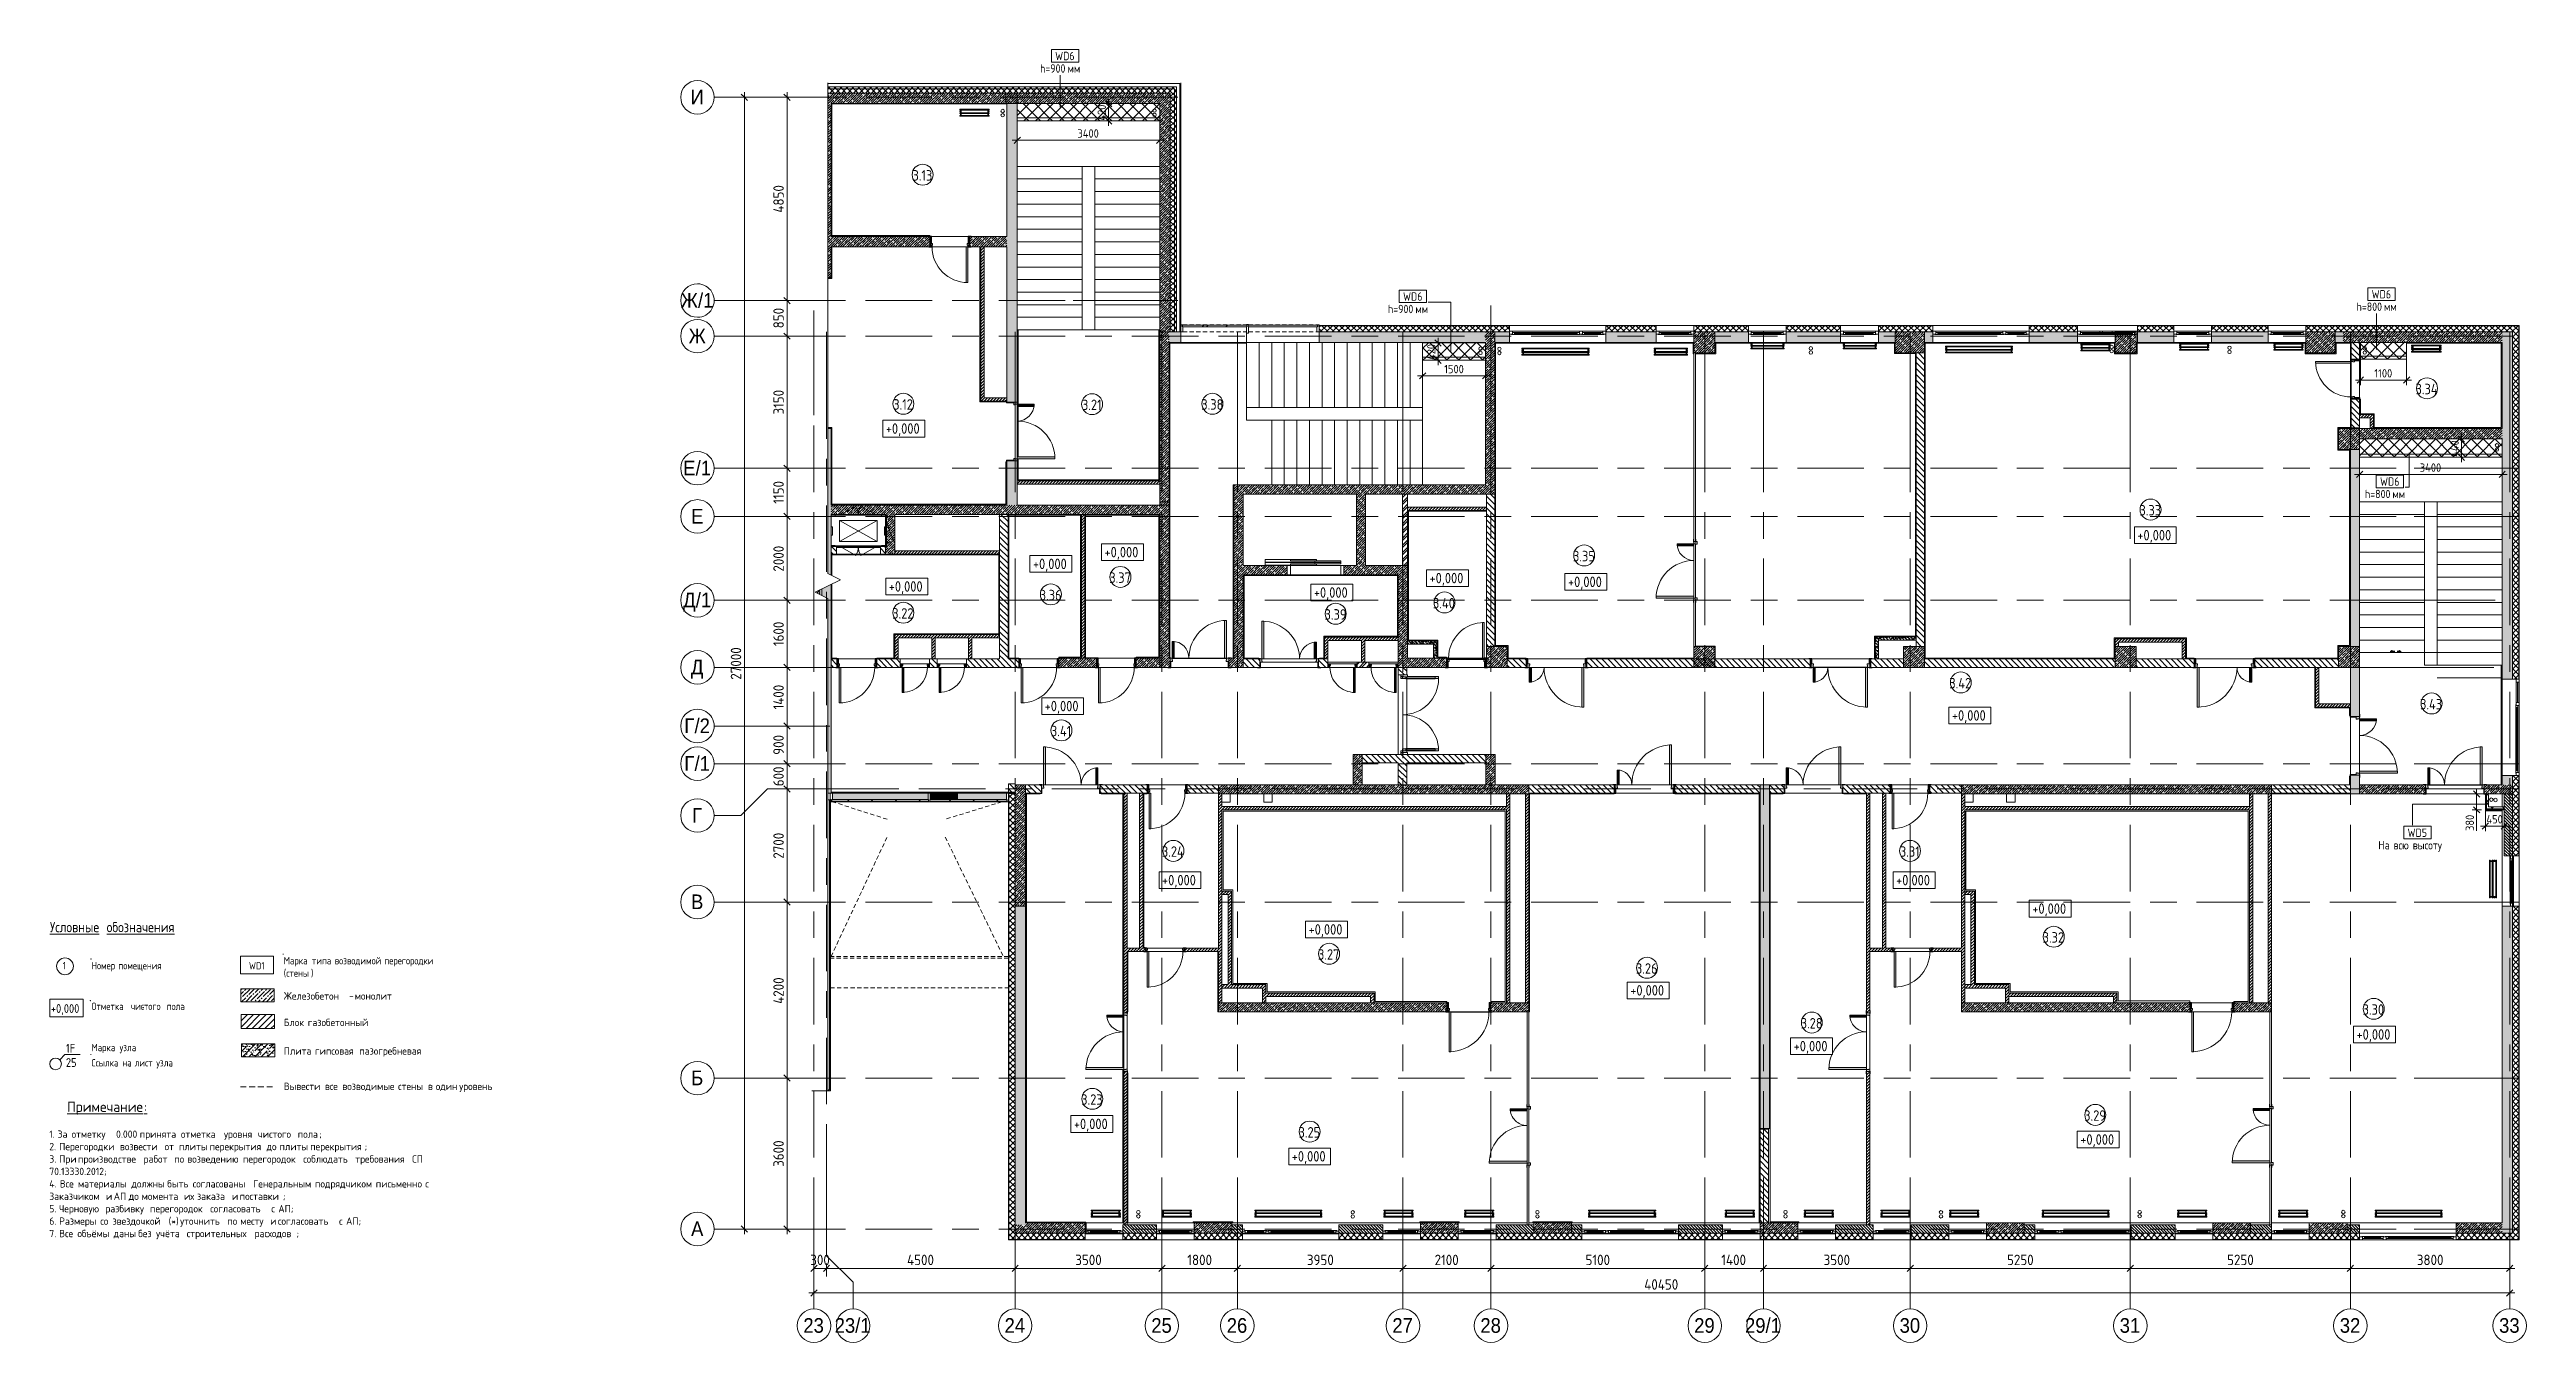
# Model space of a CAD drawing. Header units: millimetres. Extents: x 2623 to 210903, y -8553 to 29000.
# Drawn here: x 2623 to 61706, y -2706 to 28139 of the extents above; entities that cross this region are included whole.
import ezdxf

# ---------------------------------------------------------------- set-up
doc = ezdxf.new("R2010")
doc.units = ezdxf.units.MM
for name, pattern in [('200_ШТРИХ__ш1_п0_6_', [160, 100, -60]), ('ADSK_Штрих_ш2 п1', [210, 140, -70]), ('Осевая', [3175, 635, -476.25, 1587.5, -476.25])]:
    doc.linetypes.add(name, pattern=pattern)
for name, color, linetype, lineweight in [('A-ANNO-DIMS', 7, 'Continuous', 9), ('A-ANNO-DIMS-100', 7, 'Continuous', 9), ('A-AREA-IDEN', 7, 'Continuous', 9), ('A-DETL', 7, 'Continuous', 9), ('A-DETL-1', 7, 'ADSK_Штрих_ш2 п1', 9), ('A-DETL-GENF', 7, 'Continuous', 9), ('A-DETL-MBND-1', 7, '200_ШТРИХ__ш1_п0_6_', 9), ('A-GLAZ', 7, 'Continuous', 9), ('A-GLAZ-CURT', 7, 'Continuous', 9), ('A-GLAZ-CWMG', 7, 'Continuous', 9), ('A-WALL', 7, 'Continuous', 9), ('A-WALL-1', 7, 'Continuous', 13), ('A-WALL-IDEN', 7, 'Continuous', 9), ('G-ANNO-DIMS', 7, 'Continuous', 9), ('G-ANNO-TEXT', 7, 'Continuous', 9), ('I-WALL', 7, 'Continuous', 9), ('S-COLS', 7, 'Continuous', 9), ('S-STRS', 7, 'Continuous', 9), ('Оси', 7, 'Continuous', 9), ('Оси-1', 7, 'Continuous', 20), ('Оси-2', 7, 'Осевая', 9)]:
    doc.layers.add(name, color=color, linetype=linetype, lineweight=lineweight)
for name, color, linetype, lineweight, true_color in [('A-DETL-GENF-1', 7, 'Continuous', 9, 0xe4eaf1), ('A-DETL-GENF-2', 9, 'Continuous', 9, 0x808080), ('A-DETL-GENF-3', 7, 'Continuous', 9, 0xc0c0c0), ('A-DETL-GENF-4', 7, 'Continuous', 9, 0xe2e2e2), ('A-DETL-GENF-5', 7, 'Continuous', 9, 0xaaaaaa), ('A-DOOR-1', 7, 'Continuous', 9, 0xaaaaaa), ('A-DOOR-2', 7, 'Continuous', 9, 0xe2e2e2), ('A-DOOR-FRAM-1', 7, 'Continuous', 9, 0xe2e2e2), ('A-DOOR-FRAM-2', 7, 'Continuous', 9, 0xaaaaaa), ('A-FLOR-1', 7, 'Continuous', 9, 0xaaaaaa), ('A-GENM-1', 7, 'Continuous', 9, 0xaaaaaa), ('A-GLAZ-CWMG-1', 7, 'Continuous', 9, 0x383e42), ('A-WALL-2', 7, 'Continuous', 13, 0x008040), ('A-WALL-3', 7, 'Continuous', 9, 0xff80c0), ('G-ANNO-TEXT-1', 7, 'Continuous', 9, 0x3c3c3c), ('I-WALL-1', 7, 'Continuous', 9, 0x787878), ('I-WALL-2', 7, 'Continuous', 9, 0x008040), ('M-EQPM-1', 7, 'Continuous', 9, 0xaaaaaa)]:
    doc.layers.add(name, color=color, linetype=linetype, lineweight=lineweight, true_color=true_color)
doc.styles.add('Arial', font='arial.ttf', dxfattribs={"width": 0.9, "height": 350})
doc.styles.add('GOST Common', font='GOST_Common.ttf', dxfattribs={"height": 245})
doc.styles.add('GOST Common_1', font='GOST_Common.ttf', dxfattribs={"height": 175})
doc.styles.add('GOST Common_2', font='GOST_Common.ttf', dxfattribs={"width": 0.9, "height": 210})
doc.styles.add('GOST Common_3', font='GOST_Common.ttf', dxfattribs={"width": 0.9, "height": 175})
doc.styles.add('GOST Common_4', font='GOST_Common.ttf', dxfattribs={"width": 0.9, "height": 245})
doc.styles.add('GOST Common_5', font='GOST_Common.ttf', dxfattribs={"width": 0.9, "height": 250})
doc.styles.add('GOST Common_6', font='GOST_Common.ttf', dxfattribs={"width": 0.9, "height": 200})
doc.styles.add('ISOCPEUR', font='isocpeur.ttf', dxfattribs={"width": 0.9, "height": 250})
doc.styles.add('ISOCPEUR_1', font='isocpeur.ttf', dxfattribs={"width": 0.9, "height": 200})
doc.dimstyles.new('ISO-2_0_0_9К_Средний_округл2', dxfattribs={"dimscale": 304.8, "dimtxt": 199.196235, "dimasz": 0.492126, "dimexe": 0.393701, "dimexo": 0, "dimgap": 0, "dimtad": 1, "dimdec": 0, "dimrnd": 10, "dimzin": 0, "dimdsep": 46, "dimtxsty": 'ISOCPEUR_1', "dimblk1": 'OBLIQUE', "dimblk2": 'OBLIQUE', "dimsah": 1, "dimcen": 0.09, "dimdle": 0.393701, "dimazin": 0, "dimtfac": 1, "dimtdec": 4, "dimtix": 1, "dimtmove": 0, "dimatfit": 3, "dimfxl": 1, "dimtvp": 1, "dimtolj": 1, "dimtzin": 0, "dimarcsym": 2})
doc.dimstyles.new('ISO-2_0_0_9К_Средний_округл2_1', dxfattribs={"dimscale": 304.8, "dimtxt": 199.196235, "dimasz": 0.492126, "dimexe": 0.393701, "dimexo": 0, "dimgap": 0, "dimtad": 1, "dimdec": 0, "dimrnd": 10, "dimzin": 0, "dimdsep": 46, "dimtxsty": 'ISOCPEUR_1', "dimblk1": 'OBLIQUE', "dimblk2": 'OBLIQUE', "dimsah": 1, "dimcen": 0.09, "dimdle": 0.393701, "dimazin": 0, "dimtfac": 1, "dimtdec": 4, "dimtix": 1, "dimtmove": 1, "dimatfit": 3, "dimfxl": 1, "dimtvp": 1, "dimtolj": 1, "dimtzin": 0, "dimarcsym": 2})
doc.dimstyles.new('ISO-2_5_0_9К_БОЛЬШОЙ', dxfattribs={"dimscale": 304.8, "dimtxt": 248.995294, "dimasz": 0.492126, "dimexe": 0.393701, "dimexo": 0.984252, "dimgap": 0, "dimtad": 1, "dimdec": 0, "dimrnd": 10, "dimzin": 0, "dimdsep": 46, "dimtxsty": 'ISOCPEUR', "dimblk1": 'OBLIQUE', "dimblk2": 'OBLIQUE', "dimsah": 1, "dimcen": 0.09, "dimdle": 0.393701, "dimazin": 0, "dimtfac": 1, "dimtdec": 4, "dimtix": 1, "dimtmove": 0, "dimatfit": 3, "dimfxl": 1, "dimtvp": 1, "dimtolj": 1, "dimtzin": 0, "dimarcsym": 2})
pattern_1 = [(45, (-63704.33, 0), (-57.024626, 57.024626), []), (45, (-63647.31, 0), (-57.024626, 57.024626), [100.806, -20.161, 3.353, -16.808])]
pattern_2 = [(45, (-63704.33, 0), (-70.71068, 70.71068), []), (135, (-63704.33, 0), (-70.71068, -70.71068), [])]
pattern_3 = [(135, (-63704.333, 0), (-35.35534, -35.35534), [])]
pattern_4 = [(135, (-63704.33, 0), (-70.71068, -70.71068), [])]
pattern_5 = [(45, (-63704.333, 0), (-35.35534, 35.35534), [])]
pattern_6 = [(135, (1826.41, 164.685), (-14.14214, -14.14214), []), (225, (1826.41, 164.685), (14.14214, -14.14214), [])]
pattern_7 = [(45, (-296.384, 164.685), (-14.1421, 14.1421), []), (135, (-296.384, 164.685), (-14.1421, -14.1421), [])]
pattern_8 = [(45, (-63704.33, 0), (-85.53659, 85.53659), []), (45, (-63647.31, 0), (-85.53659, 85.53659), [])]
pattern_9 = [(135, (1826.41, 174.685), (-14.14214, -14.14214), []), (225, (1826.41, 174.685), (14.14214, -14.14214), [])]
pattern_10 = [(45, (-296.384, 174.685), (-14.1421, 14.1421), []), (135, (-296.384, 174.685), (-14.1421, -14.1421), [])]
pattern_11 = [(135, (1576.41, 164.685), (-14.14214, -14.14214), []), (225, (1576.41, 164.685), (14.14214, -14.14214), [])]
pattern_12 = [(45, (-546.384, 164.685), (-14.1421, 14.1421), []), (135, (-546.384, 164.685), (-14.1421, -14.1421), [])]
pattern_13 = [(135, (-63704.33, 0), (-75.43415, -75.43415), [106.68, -17.78, 3.556, -17.78]), (135, (-63704.33, 75.39), (-75.43415, -75.43415), []), (50, (-63704.33, 0), (127.52922, -11.15758), [13.335, -146.685]), (355, (-63704.33, 0), (-24.66966, 133.74002), [10.668, -117.348]), (100.451, (-63693.7, -0.93), (102.85973, 122.58178), [11.333, -124.663]), (46.184, (-63704.33, 35.56), (189.75516, -29.43036), [20.002, -220.027]), (96.636, (-63688.52, 33.1), (166.1822, 173.1996), [17, -186.995]), (351.184, (-63704.33, 35.56), (166.18393, 173.19757), [16.002, -176.022]), (21, (-63686.55, 26.67), (106.130265, -71.58603), [13.335, -146.685]), (326, (-63686.55, 26.67), (43.26188, 128.93175), [10.668, -117.348]), (71.451, (-63677.71, 20.7), (149.39198, 57.34505), [11.333, -124.663]), (37.5, (-63704.333, 0), (2.162228, 59.188357), [3.353, -112.573, 3.353, -115.773, -117.792]), (37.5, (-63704.333, 0), (2.162228, 59.188357), [-235.052, 3.353, -114.44]), (7.5, (-63704.33, 0), (46.773857, 70.126152), [3.353, -64.567, 3.353, -109.906, -44.894]), (7.5, (-63704.33, 0), (46.773857, 70.126152), [-181.178, 3.353, -41.542]), (327.5, (-63743.98, 0), (94.913671, -4.010093), [3.353, -41.097, 3.353, -135.331, -184.023]), (327.5, (-63743.98, 0), (94.913671, -4.010093), [-183.134, 3.353, -180.67]), (317.5, (-63761.76, 0), (103.69057, 17.79882), [3.353, -54.432, 3.353, -88.748, -130.683]), (317.5, (-63761.76, 0), (103.69057, 17.79882), [-149.885, 3.353, -127.33])]
pattern_14 = [(45, (-63704.33, 0), (-141.42136, 141.42136), []), (135, (-63704.33, 0), (-141.42136, -141.42136), [])]
pattern_15 = [(45, (31294.7, -8578.77), (-141.42136, 141.42136), []), (135, (31294.7, -8578.77), (-141.42136, -141.42136), [])]
pattern_16 = [(225, (225675.04, 20845.03), (141.42136, -141.42136), []), (315, (225675.04, 20845.03), (141.42136, 141.42136), [])]
pattern_17 = [(45, (-139.19, 182.1), (-141.42136, 141.42136), []), (135, (-139.19, 182.1), (-141.42136, -141.42136), [])]
pattern_18 = [(45, (-159.19, -2155.4), (-141.42136, 141.42136), []), (135, (-159.19, -2155.4), (-141.42136, -141.42136), [])]

msp = doc.modelspace()

# ---------------------------------------------------------------- texts
at = {"layer": 'A-AREA-IDEN', "char_height": 250, "attachment_point": 1, "style": 'GOST Common_5'}
for s, insert, width in [('3.13', (23206.9, 25260.9), 606.076), ('3.34', (59059.1, 20164.5), 685.443), ('3.12', (22747.8, 19796.7), 606.076), ('3.21', (27249.4, 19786.7), 606.076), ('3.38', (30096, 19796.7), 663.797), ('3.33', (52474, 17272), 663.797), ('3.35', (38963, 16178.8), 663.797), ('3.37', (27901.6, 15664.7), 663.797), ('3.22', (22723.9, 14811.9), 663.797), ('3.36', (26242.1, 15248.8), 663.797), ('3.39', (33036.2, 14787), 663.797), ('3.40', (35622, 15057.4), 685.443), ('3.42', (47938.4, 13147.5), 685.443), ('3.43', (59167.8, 12647.5), 685.443), ('3.41', (26508.3, 12004.9), 627.721), ('3.24', (29156, 9129.9), 685.443), ('3.31', (46759.8, 9129.9), 606.076), ('3.27', (32879.6, 6675.2), 663.797), ('3.32', (50165.2, 7082.1), 663.797), ('3.26', (40463.1, 6340.3), 663.797), ('3.30', (57797.3, 5361.8), 663.797), ('3.28', (44394.1, 5033.7), 663.797), ('3.23', (27231, 3214.1), 663.797), ('3.25', (32415.3, 2431.7), 663.797), ('3.29', (51155.8, 2831.8), 663.797)]:
    msp.add_mtext(s, dxfattribs=dict(at, insert=insert, width=width))
at = {"layer": 'A-WALL-IDEN', "char_height": 200, "attachment_point": 1, "style": 'GOST Common_6'}
for s, insert, width in [('h=900', (26250.1, 27787.3), 793.671), ('WD6', (26609.4, 28084.2), 584.43), ('мм', (26904.9, 27787.3), 360.759), ('h=900', (34548.7, 22048.9), 793.671), ('WD6', (34908.1, 22345.8), 584.43), ('мм', (35203.6, 22048.9), 360.759), ('h=800', (57652.6, 22103.4), 793.671), ('WD6', (58012, 22400.3), 584.43), ('мм', (58307.5, 22103.4), 360.759), ('WD6', (58212.3, 17932), 584.43), ('h=800', (57852.9, 17635.1), 793.671), ('мм', (58507.7, 17635.1), 360.759), ('WD5', (58869.2, 9554.1), 584.43), ('На', (58170.6, 9257.2), 360.759), ('\\fGOST Common|b0|i0|c204|p34|;\\W.9; ', (58468.2, 9257.2), 79.367), ('всю', (58533.7, 9257.2), 476.202), ('\\fGOST Common|b0|i0|c204|p34|;\\W.9; ', (58926.6, 9257.2), 79.367), ('высоту', (58992.1, 9257.2), 981.265)]:
    msp.add_mtext(s, dxfattribs=dict(at, insert=insert, width=width))
at = {"layer": 'G-ANNO-DIMS', "char_height": 250, "width": 1028.823, "attachment_point": 1, "line_spacing_factor": 1.022761, "style": 'GOST Common_5'}
for insert in [(22570.4, 19221.4), (52423.9, 16678.1), (26079.3, 15993.2), (27787, 16273.9), (22640.6, 15455.2), (35539.6, 15654.8), (38842.7, 15564.4), (32780.7, 15310.2), (26360, 12601.3), (47999.9, 12377.9), (29159.5, 8448.9), (46669.6, 8448.9), (49918, 7768.3), (32655.3, 7273.3), (40327.6, 5819.3), (57652.2, 4767.5), (44225.6, 4489), (27055.8, 2632.8), (32253.2, 1859.4), (51062.7, 2261.6)]:
    msp.add_mtext('+0,000', dxfattribs=dict(at, insert=insert))
at = {"layer": 'G-ANNO-TEXT', "attachment_point": 1}
for s, insert, char_height, width, style in [('\\LУсловные', (2631.8, 7325.6), 245, 1550.544, 'GOST Common_4'), ('\\L\\fGOST Common|b0|i0|c204|p34|;\\W.9;\\L ', (3911.1, 7325.6), 245, 90.911, 'GOST Common_4'), ('\\Lобозначения', (3986.1, 7325.6), 245, 2111.164, 'GOST Common_4'), ('\\fGOST Common|b0|i0|c204|p34|;\\W.9;1', (2934.4, 6371.5), 175, 95.962, 'GOST Common_3'), ('Номер', (3622.9, 6371.5), 175, 712.139, 'GOST Common_3'), ('\\fGOST Common|b0|i0|c204|p34|;\\W.9; ', (4210.5, 6371.5), 175, 65.658, 'GOST Common_3'), ('помещения', (4264.6, 6371.5), 175, 1298.012, 'GOST Common_3'), ('\\fGOST Common|b0|i0|c204|p34|;\\W.9; ', (5335.6, 6371.5), 175, 65.658, 'GOST Common_3'), ('WD1', (7379.1, 6367.7), 175, 459.607, 'GOST Common_3'), ('\\fGOST Common|b0|i0|c204|p34|;\\W.9;(', (8209.4, 6193.3), 175, 75.759, 'GOST Common_3'), ('Марка', (8209.4, 6489.6), 175, 747.493, 'GOST Common_3'), ('стены', (8271.9, 6193.3), 175, 712.139, 'GOST Common_3'), ('\\fGOST Common|b0|i0|c204|p34|;\\W.9; ', (8826.2, 6489.6), 175, 65.658, 'GOST Common_3'), ('\\fGOST Common|b0|i0|c204|p34|;\\W.9;)', (8859.5, 6193.3), 175, 75.759, 'GOST Common_3'), ('типа', (8880.4, 6489.6), 175, 595.974, 'GOST Common_3'), ('\\fGOST Common|b0|i0|c204|p34|;\\W.9; ', (9372.1, 6489.6), 175, 65.658, 'GOST Common_3'), ('возводимой', (9426.3, 6489.6), 175, 1368.721, 'GOST Common_3'), ('\\fGOST Common|b0|i0|c204|p34|;\\W.9; ', (10555.6, 6489.6), 175, 65.658, 'GOST Common_3'), ('перегородки', (10609.7, 6489.6), 175, 1500.037, 'GOST Common_3'), ('\\fGOST Common|b0|i0|c204|p34|;\\W.9; ', (11847.4, 6489.6), 175, 65.658, 'GOST Common_3'), ('Отметка', (3624.3, 5401.5), 175, 1070.734, 'GOST Common_3'), ('\\fGOST Common|b0|i0|c204|p34|;\\W.9; ', (4507.7, 5401.5), 175, 65.658, 'GOST Common_3'), ('чистого', (4561.9, 5401.5), 175, 969.721, 'GOST Common_3'), ('\\fGOST Common|b0|i0|c204|p34|;\\W.9; ', (5362, 5401.5), 175, 65.658, 'GOST Common_3'), ('пола', (5416.2, 5401.5), 175, 560.62, 'GOST Common_3'), ('\\fGOST Common|b0|i0|c204|p34|;\\W.9; ', (5878.7, 5401.5), 175, 65.658, 'GOST Common_3'), ('1F', (3013.2, 4416.3), 210, 282.835, 'GOST Common_2'), ('Марка', (3623.1, 4417.3), 175, 747.493, 'GOST Common_3'), ('\\fGOST Common|b0|i0|c204|p34|;\\W.9; ', (4239.9, 4417.3), 175, 65.658, 'GOST Common_3'), ('узла', (4294.1, 4417.3), 175, 550.519, 'GOST Common_3'), ('\\fGOST Common|b0|i0|c204|p34|;\\W.9; ', (4748.3, 4417.3), 175, 65.658, 'GOST Common_3'), ('25', (3013.2, 4077.1), 210, 323.24, 'GOST Common_2'), ('Ссылка', (3623.1, 4052.3), 175, 828.304, 'GOST Common_3'), ('\\fGOST Common|b0|i0|c204|p34|;\\W.9; ', (4306.6, 4052.3), 175, 65.658, 'GOST Common_3'), ('на', (4360.7, 4052.3), 175, 287.886, 'GOST Common_3'), ('\\fGOST Common|b0|i0|c204|p34|;\\W.9; ', (4598.3, 4052.3), 175, 65.658, 'GOST Common_3'), ('лист', (4652.4, 4052.3), 175, 560.62, 'GOST Common_3'), ('\\fGOST Common|b0|i0|c204|p34|;\\W.9; ', (5115, 4052.3), 175, 65.658, 'GOST Common_3'), ('узла', (5169.2, 4052.3), 175, 550.519, 'GOST Common_3')]:
    msp.add_mtext(s, dxfattribs=dict(at, insert=insert, char_height=char_height, width=width, style=style))
at = {"layer": 'G-ANNO-TEXT-1', "attachment_point": 1}
for s, insert, char_height, width, style in [('+0,000', (2655.7, 5365.5), 210, 888.911, 'GOST Common_2'), ('Железобетон', (8209.4, 5647.3), 175, 1756.497, 'GOST Common_1'), (' - ', (9658.7, 5647.3), 175, 297.426, 'GOST Common_1'), ('монолит', (9904.1, 5647.3), 175, 1116.751, 'GOST Common_1'), ('Блок', (8209.4, 5015.9), 175, 622.911, 'GOST Common_1'), ('\\fGOST Common|b0|i0|c204|p34|; ', (8723.4, 5015.9), 175, 72.954, 'GOST Common_1'), ('газобетонный', (8783.6, 5015.9), 175, 1879.957, 'GOST Common_1'), ('Плита', (8209.4, 4335.9), 175, 830.548, 'GOST Common_1'), ('\\fGOST Common|b0|i0|c204|p34|; ', (8894.7, 4335.9), 175, 72.954, 'GOST Common_1'), ('гипсовая', (8954.9, 4335.9), 175, 1206.54, 'GOST Common_1'), ('\\fGOST Common|b0|i0|c204|p34|; ', (9950.4, 4335.9), 175, 72.954, 'GOST Common_1'), ('пазогребневая', (10010.6, 4335.9), 175, 1992.193, 'GOST Common_1'), ('\\LПримечание', (3042.5, 3038.8), 245, 2216.666, 'GOST Common'), ('\\L\\fGOST Common|b0|i0|c204|p34|;\\L:', (4871.4, 3038.8), 245, 89.789, 'GOST Common'), ('Вывести', (8209.4, 3492.3), 175, 1116.751, 'GOST Common_1'), ('\\fGOST Common|b0|i0|c204|p34|; ', (9130.8, 3492.3), 175, 72.954, 'GOST Common_1'), ('все', (9191, 3492.3), 175, 432.11, 'GOST Common_1'), ('\\fGOST Common|b0|i0|c204|p34|; ', (9547.6, 3492.3), 175, 72.954, 'GOST Common_1'), ('возводимые', (9607.8, 3492.3), 175, 1537.637, 'GOST Common_1'), ('\\fGOST Common|b0|i0|c204|p34|; ', (10876.4, 3492.3), 175, 72.954, 'GOST Common_1'), ('стены', (10936.6, 3492.3), 175, 791.266, 'GOST Common_1'), ('\\fGOST Common|b0|i0|c204|p34|; ', (11589.5, 3492.3), 175, 72.954, 'GOST Common_1'), ('\\fGOST Common|b0|i0|c204|p34|;в', (11649.7, 3492.3), 175, 151.519, 'GOST Common_1'), ('\\fGOST Common|b0|i0|c204|p34|; ', (11774.7, 3492.3), 175, 72.954, 'GOST Common_1'), ('один', (11834.9, 3492.3), 175, 606.076, 'GOST Common_1'), ('\\fGOST Common|b0|i0|c204|p34|; ', (12335, 3492.3), 175, 72.954, 'GOST Common_1'), ('уровень', (12395.1, 3492.3), 175, 1060.633, 'GOST Common_1'), ('1. ', (2616.7, 2350.7), 175, 241.308, 'GOST Common_1'), ('2. ', (2616.7, 2054.4), 175, 286.202, 'GOST Common_1'), ('За', (2815.8, 2350.7), 175, 331.097, 'GOST Common_1'), ('Перегородки', (2852.8, 2054.4), 175, 1683.544, 'GOST Common_1'), ('\\fGOST Common|b0|i0|c204|p34|; ', (3088.9, 2350.7), 175, 72.954, 'GOST Common_1'), ('отметку', (3149.1, 2350.7), 175, 1156.033, 'GOST Common_1'), (' 0.000 ', (4103, 2350.7), 175, 813.713, 'GOST Common_1'), ('\\fGOST Common|b0|i0|c204|p34|; ', (4241.9, 2054.4), 175, 72.954, 'GOST Common_1'), ('возвести', (4302.1, 2054.4), 175, 1217.763, 'GOST Common_1'), ('принята', (4774.3, 2350.7), 175, 1116.751, 'GOST Common_1'), ('\\fGOST Common|b0|i0|c204|p34|; ', (5306.8, 2054.4), 175, 72.954, 'GOST Common_1'), ('от', (5367, 2054.4), 175, 342.321, 'GOST Common_1'), ('\\fGOST Common|b0|i0|c204|p34|; ', (5649.4, 2054.4), 175, 72.954, 'GOST Common_1'), ('\\fGOST Common|b0|i0|c204|p34|; ', (5695.7, 2350.7), 175, 72.954, 'GOST Common_1'), ('плиты', (5709.6, 2054.4), 175, 813.713, 'GOST Common_1'), ('отметка', (5755.9, 2350.7), 175, 1172.869, 'GOST Common_1'), ('\\fGOST Common|b0|i0|c204|p34|; ', (6381, 2054.4), 175, 72.954, 'GOST Common_1'), ('перекрытия', (6441.2, 2054.4), 175, 1571.307, 'GOST Common_1'), ('\\fGOST Common|b0|i0|c204|p34|; ', (6723.6, 2350.7), 175, 72.954, 'GOST Common_1'), ('уровня', (6783.8, 2350.7), 175, 909.114, 'GOST Common_1'), ('\\fGOST Common|b0|i0|c204|p34|; ', (7533.9, 2350.7), 175, 72.954, 'GOST Common_1'), ('чистого', (7594.1, 2350.7), 175, 1077.468, 'GOST Common_1'), ('\\fGOST Common|b0|i0|c204|p34|; ', (7737.7, 2054.4), 175, 72.954, 'GOST Common_1'), ('до', (7797.9, 2054.4), 175, 303.038, 'GOST Common_1'), ('\\fGOST Common|b0|i0|c204|p34|; ', (8047.9, 2054.4), 175, 72.954, 'GOST Common_1'), ('плиты', (8108.1, 2054.4), 175, 813.713, 'GOST Common_1'), ('\\fGOST Common|b0|i0|c204|p34|; ', (8483.1, 2350.7), 175, 72.954, 'GOST Common_1'), ('пола', (8543.3, 2350.7), 175, 622.911, 'GOST Common_1'), ('\\fGOST Common|b0|i0|c204|p34|; ', (8779.5, 2054.4), 175, 72.954, 'GOST Common_1'), ('перекрытия', (8839.7, 2054.4), 175, 1571.307, 'GOST Common_1'), ('\\fGOST Common|b0|i0|c204|p34|;;', (9057.3, 2350.7), 175, 72.954, 'GOST Common_1'), ('\\fGOST Common|b0|i0|c204|p34|;;', (10136.1, 2054.4), 175, 72.954, 'GOST Common_1'), ('3. ', (2616.7, 1758), 175, 286.202, 'GOST Common_1'), ('70.13330.2012;', (2616.7, 1461.7), 175, 1773.333, 'GOST Common_1'), ('При', (2852.8, 1758), 175, 471.392, 'GOST Common_1'), ('\\fGOST Common|b0|i0|c204|p34|; ', (3241.7, 1758), 175, 72.954, 'GOST Common_1'), ('производстве', (3301.9, 1758), 175, 1823.839, 'GOST Common_1'), ('\\fGOST Common|b0|i0|c204|p34|; ', (4806.7, 1758), 175, 72.954, 'GOST Common_1'), ('работ', (4866.9, 1758), 175, 813.713, 'GOST Common_1'), ('\\fGOST Common|b0|i0|c204|p34|; ', (5538.3, 1758), 175, 72.954, 'GOST Common_1'), ('по', (5598.5, 1758), 175, 303.038, 'GOST Common_1'), ('\\fGOST Common|b0|i0|c204|p34|; ', (5848.5, 1758), 175, 72.954, 'GOST Common_1'), ('возведению', (5908.7, 1758), 175, 1537.637, 'GOST Common_1'), ('\\fGOST Common|b0|i0|c204|p34|; ', (7177.4, 1758), 175, 72.954, 'GOST Common_1'), ('перегородок', (7237.6, 1758), 175, 1666.708, 'GOST Common_1'), ('\\fGOST Common|b0|i0|c204|p34|; ', (8612.8, 1758), 175, 72.954, 'GOST Common_1'), ('соблюдать', (8673, 1758), 175, 1431.012, 'GOST Common_1'), ('\\fGOST Common|b0|i0|c204|p34|; ', (9853.7, 1758), 175, 72.954, 'GOST Common_1'), ('требования', (9913.9, 1758), 175, 1571.307, 'GOST Common_1'), ('\\fGOST Common|b0|i0|c204|p34|; ', (11210.3, 1758), 175, 72.954, 'GOST Common_1'), ('СП', (11270.5, 1758), 175, 319.873, 'GOST Common_1'), ('\\fGOST Common|b0|i0|c204|p34|; ', (11534.4, 1758), 175, 72.954, 'GOST Common_1'), ('4. ', (2616.7, 1165.4), 175, 303.038, 'GOST Common_1'), ('Заказчиком', (2616.7, 869), 175, 1565.696, 'GOST Common_1'), ('Все', (2866.7, 1165.4), 175, 454.557, 'GOST Common_1'), ('\\fGOST Common|b0|i0|c204|p34|; ', (3241.7, 1165.4), 175, 72.954, 'GOST Common_1'), ('материалы', (3301.9, 1165.4), 175, 1470.295, 'GOST Common_1'), ('\\fGOST Common|b0|i0|c204|p34|; ', (3908.5, 869), 175, 72.954, 'GOST Common_1'), ('\\fGOST Common|b0|i0|c204|p34|;и', (3968.7, 869), 175, 151.519, 'GOST Common_1'), ('\\fGOST Common|b0|i0|c204|p34|; ', (4093.7, 869), 175, 72.954, 'GOST Common_1'), ('АП', (4153.9, 869), 175, 359.156, 'GOST Common_1'), ('\\fGOST Common|b0|i0|c204|p34|; ', (4450.2, 869), 175, 72.954, 'GOST Common_1'), ('до', (4510.4, 869), 175, 303.038, 'GOST Common_1'), ('\\fGOST Common|b0|i0|c204|p34|; ', (4515, 1165.4), 175, 72.954, 'GOST Common_1'), ('должны', (4575.2, 1165.4), 175, 965.232, 'GOST Common_1'), ('\\fGOST Common|b0|i0|c204|p34|; ', (4760.4, 869), 175, 72.954, 'GOST Common_1'), ('момента', (4820.6, 869), 175, 1150.422, 'GOST Common_1'), ('\\fGOST Common|b0|i0|c204|p34|; ', (5371.6, 1165.4), 175, 72.954, 'GOST Common_1'), ('быть', (5431.8, 1165.4), 175, 662.194, 'GOST Common_1'), ('\\fGOST Common|b0|i0|c204|p34|; ', (5769.8, 869), 175, 72.954, 'GOST Common_1'), ('их', (5830, 869), 175, 303.038, 'GOST Common_1'), ('\\fGOST Common|b0|i0|c204|p34|; ', (5978.2, 1165.4), 175, 72.954, 'GOST Common_1'), ('согласованы', (6038.4, 1165.4), 175, 1672.32, 'GOST Common_1'), ('\\fGOST Common|b0|i0|c204|p34|; ', (6080.1, 869), 175, 72.954, 'GOST Common_1'), ('заказа', (6140.2, 869), 175, 937.173, 'GOST Common_1'), ('\\fGOST Common|b0|i0|c204|p34|; ', (6913.5, 869), 175, 72.954, 'GOST Common_1'), ('\\fGOST Common|b0|i0|c204|p34|;и', (6973.7, 869), 175, 151.519, 'GOST Common_1'), ('\\fGOST Common|b0|i0|c204|p34|; ', (7098.7, 869), 175, 72.954, 'GOST Common_1'), ('поставки', (7158.9, 869), 175, 1245.822, 'GOST Common_1'), ('\\fGOST Common|b0|i0|c204|p34|; ', (7418.2, 1165.4), 175, 72.954, 'GOST Common_1'), ('Генеральным', (7478.4, 1165.4), 175, 1717.215, 'GOST Common_1'), ('\\fGOST Common|b0|i0|c204|p34|;;', (8186.8, 869), 175, 72.954, 'GOST Common_1'), ('\\fGOST Common|b0|i0|c204|p34|; ', (8895.2, 1165.4), 175, 72.954, 'GOST Common_1'), ('подрядчиком', (8955.4, 1165.4), 175, 1683.544, 'GOST Common_1'), ('\\fGOST Common|b0|i0|c204|p34|; ', (10344.5, 1165.4), 175, 72.954, 'GOST Common_1'), ('письменно', (10404.7, 1165.4), 175, 1358.059, 'GOST Common_1'), ('\\fGOST Common|b0|i0|c204|p34|; ', (11525.2, 1165.4), 175, 72.954, 'GOST Common_1'), ('\\fGOST Common|b0|i0|c204|p34|;с', (11585.4, 1165.4), 175, 129.072, 'GOST Common_1'), ('\\fGOST Common|b0|i0|c204|p34|; ', (11691.9, 1165.4), 175, 72.954, 'GOST Common_1'), ('5. ', (2616.7, 572.7), 175, 286.202, 'GOST Common_1'), ('6. ', (2616.7, 276.4), 175, 286.202, 'GOST Common_1'), ('Черновую', (2852.8, 572.7), 175, 1262.658, 'GOST Common_1'), ('Размеры', (2852.8, 276.4), 175, 1116.751, 'GOST Common_1'), ('\\fGOST Common|b0|i0|c204|p34|; ', (3774.2, 276.4), 175, 72.954, 'GOST Common_1'), ('со', (3834.4, 276.4), 175, 280.591, 'GOST Common_1'), ('\\fGOST Common|b0|i0|c204|p34|; ', (3894.6, 572.7), 175, 72.954, 'GOST Common_1'), ('разбивку', (3954.8, 572.7), 175, 1217.763, 'GOST Common_1'), ('\\fGOST Common|b0|i0|c204|p34|; ', (4065.9, 276.4), 175, 72.954, 'GOST Common_1'), ('звездочкой', (4126.1, 276.4), 175, 1492.742, 'GOST Common_1'), ('\\fGOST Common|b0|i0|c204|p34|; ', (4959.5, 572.7), 175, 72.954, 'GOST Common_1'), ('перегородок', (5019.7, 572.7), 175, 1666.708, 'GOST Common_1'), (' (*) ', (5357.7, 276.4), 175, 460.169, 'GOST Common_1'), ('уточнить', (5737.4, 276.4), 175, 1290.717, 'GOST Common_1'), ('\\fGOST Common|b0|i0|c204|p34|; ', (6394.9, 572.7), 175, 72.954, 'GOST Common_1'), ('согласовать', (6455.1, 572.7), 175, 1694.767, 'GOST Common_1'), ('\\fGOST Common|b0|i0|c204|p34|; ', (6802.4, 276.4), 175, 72.954, 'GOST Common_1'), ('по', (6862.6, 276.4), 175, 303.038, 'GOST Common_1'), ('\\fGOST Common|b0|i0|c204|p34|; ', (7112.6, 276.4), 175, 72.954, 'GOST Common_1'), ('месту', (7172.8, 276.4), 175, 791.266, 'GOST Common_1'), ('\\fGOST Common|b0|i0|c204|p34|; ', (7825.6, 276.4), 175, 72.954, 'GOST Common_1'), ('\\fGOST Common|b0|i0|c204|p34|; ', (7853.4, 572.7), 175, 72.954, 'GOST Common_1'), ('\\fGOST Common|b0|i0|c204|p34|;и', (7885.8, 276.4), 175, 151.519, 'GOST Common_1'), ('\\fGOST Common|b0|i0|c204|p34|;с', (7913.6, 572.7), 175, 129.072, 'GOST Common_1'), ('\\fGOST Common|b0|i0|c204|p34|; ', (8010.8, 276.4), 175, 72.954, 'GOST Common_1'), ('\\fGOST Common|b0|i0|c204|p34|; ', (8020.1, 572.7), 175, 72.954, 'GOST Common_1'), ('согласовать', (8071, 276.4), 175, 1694.767, 'GOST Common_1'), ('АП', (8080.3, 572.7), 175, 359.156, 'GOST Common_1'), ('\\fGOST Common|b0|i0|c204|p34|;;', (8376.6, 572.7), 175, 72.954, 'GOST Common_1'), ('\\fGOST Common|b0|i0|c204|p34|; ', (9469.4, 276.4), 175, 72.954, 'GOST Common_1'), ('\\fGOST Common|b0|i0|c204|p34|;с', (9529.6, 276.4), 175, 129.072, 'GOST Common_1'), ('\\fGOST Common|b0|i0|c204|p34|; ', (9636.1, 276.4), 175, 72.954, 'GOST Common_1'), ('АП', (9696.2, 276.4), 175, 359.156, 'GOST Common_1'), ('\\fGOST Common|b0|i0|c204|p34|;;', (9992.6, 276.4), 175, 72.954, 'GOST Common_1'), ('7. ', (2616.7, -20), 175, 286.202, 'GOST Common_1'), ('Все', (2852.8, -20), 175, 454.557, 'GOST Common_1'), ('\\fGOST Common|b0|i0|c204|p34|; ', (3227.8, -20), 175, 72.954, 'GOST Common_1'), ('объёмы', (3288, -20), 175, 970.844, 'GOST Common_1'), ('\\fGOST Common|b0|i0|c204|p34|; ', (4089.1, -20), 175, 72.954, 'GOST Common_1'), ('даны', (4149.3, -20), 175, 639.747, 'GOST Common_1'), ('\\fGOST Common|b0|i0|c204|p34|; ', (4677.1, -20), 175, 72.954, 'GOST Common_1'), ('без', (4737.3, -20), 175, 443.333, 'GOST Common_1'), ('\\fGOST Common|b0|i0|c204|p34|; ', (5103.1, -20), 175, 72.954, 'GOST Common_1'), ('учёта', (5163.3, -20), 175, 813.713, 'GOST Common_1'), ('\\fGOST Common|b0|i0|c204|p34|; ', (5834.6, -20), 175, 72.954, 'GOST Common_1'), ('строительных', (5894.8, -20), 175, 1891.181, 'GOST Common_1'), ('\\fGOST Common|b0|i0|c204|p34|; ', (7455.2, -20), 175, 72.954, 'GOST Common_1'), ('расходов', (7515.4, -20), 175, 1206.54, 'GOST Common_1'), ('\\fGOST Common|b0|i0|c204|p34|;;', (8510.9, -20), 175, 72.954, 'GOST Common_1')]:
    msp.add_mtext(s, dxfattribs=dict(at, insert=insert, char_height=char_height, width=width, style=style))
at = {"layer": 'Оси', "char_height": 350, "attachment_point": 1, "style": 'Arial'}
for s, insert, width in [('\\fArial|b0|i0|c204|p34|;\\W.9;И', (17913, 27181), 389.62), ('\\fArial|b0|i0|c204|p34|;\\W.9;Ж', (17680.8, 22331), 497.848), ('/1', (18091.5, 22331), 454.557), ('\\fArial|b0|i0|c204|p34|;\\W.9;Ж', (17868.4, 21481), 497.848), ('\\fArial|b0|i0|c204|p34|;\\W.9;Е', (17737.5, 18331), 360.759), ('/1', (18035.1, 18331), 454.557), ('\\fArial|b0|i0|c204|p34|;\\W.9;Е', (17924.7, 17181), 360.759), ('\\fArial|b0|i0|c204|p34|;\\W.9;Д', (17734.3, 15181), 367.975), ('/1', (18037.9, 15181), 454.557), ('\\fArial|b0|i0|c204|p34|;\\W.9;Д', (17922, 13581), 367.975), ('\\fArial|b0|i0|c204|p34|;\\W.9;Г', (17764, 12181), 295.823), ('/2', (18008.1, 12181), 454.557), ('\\fArial|b0|i0|c204|p34|;\\W.9;Г', (17764, 11281), 295.823), ('/1', (18008.1, 11281), 454.557), ('\\fArial|b0|i0|c204|p34|;\\W.9;Г', (17951.7, 10046), 295.823), ('\\fArial|b0|i0|c204|p34|;\\W.9;В', (17924.7, 7981), 360.759), ('\\fArial|b0|i0|c204|p34|;\\W.9;Б', (17927.8, 3781), 353.544), ('\\fArial|b0|i0|c204|p34|;\\W.9;А', (17924.7, 181), 360.759), ('23', (20603.1, -2125.6), 606.076), ('23/1', (21350.4, -2125.6), 1060.633), ('24', (25403.1, -2125.6), 606.076), ('25', (28903.1, -2125.6), 606.076), ('26', (30703.1, -2125.6), 606.076), ('27', (34653.1, -2125.6), 606.076), ('28', (36753.1, -2125.6), 606.076), ('29', (41853.1, -2125.6), 606.076), ('29/1', (43065.4, -2125.6), 1060.633), ('30', (46753.1, -2125.6), 606.076), ('31', (52003.1, -2125.6), 606.076), ('32', (57253.1, -2125.6), 606.076), ('33', (61053.1, -2125.6), 606.076)]:
    msp.add_mtext(s, dxfattribs=dict(at, insert=insert, width=width))

# ---------------------------------------------------------------- blocks, each defined once
blk = doc.blocks.new('110_Дверь_СКБ_2Ст - Д-1_л_Лестничная клетка EIS60 2-32142534-План монтажа стен и перегородок 3 этажа в осях 23-33')
at = {"layer": 'A-DOOR-2'}
for points in [[(612.5, 110), (662.5, 110), (662.5, 1010), (612.5, 1010)], [(-587.5, 110), (-587.5, 510), (-637.5, 510), (-637.5, 110)], [(712.5, -110), (712.5, 30), (697.5, 30), (697.5, -110)]]:
    blk.add_hatch(color=256, dxfattribs=at).paths.add_polyline_path(points)
h = blk.add_hatch(color=256, dxfattribs=at)
h.paths.add_polyline_path([(712.5, 30), (712.5, 110), (662.5, 110), (662.5, 60), (652.5, 60), (652.5, 30)])
h.paths.add_polyline_path([(-627.5, 30), (-627.5, 60), (-637.5, 60), (-637.5, 110), (-687.5, 110), (-687.5, 30)])
at = {"layer": 'A-DOOR-FRAM-1'}
for points in [[(-672.5, 110), (-672.5, 118), (-742.5, 118), (-742.5, 110)], [(-672.5, -110), (-672.5, 30), (-687.5, 30), (-687.5, -110)], [(767.5, 110), (767.5, 118), (697.5, 118), (697.5, 110)], [(-672.5, -118), (-672.5, -110), (-742.5, -110), (-742.5, -118)], [(767.5, -118), (767.5, -110), (697.5, -110), (697.5, -118)]]:
    blk.add_hatch(color=256, dxfattribs=at).paths.add_polyline_path(points)
at = {"layer": 'A-DOOR-1'}
for p, q in [((662.5, 1010), (612.5, 1010)), ((612.5, 1010), (612.5, 110)), ((662.5, 110), (662.5, 1010)), ((-637.5, 510), (-637.5, 110)), ((-587.5, 510), (-637.5, 510)), ((-637.5, 110), (-587.5, 110)), ((-587.5, 110), (-587.5, 510)), ((612.5, 110), (662.5, 110))]:
    blk.add_line(p, q, dxfattribs=at)
for centre, radius, start, end in [((662.5, 110), 900, 90, 180), ((-637.5, 110), 400, 360, 90)]:
    blk.add_arc(centre, radius, start, end, dxfattribs=at)
at = {"layer": 'A-DOOR-FRAM-2'}
for p, q in [((-672.5, 118), (-742.5, 118)), ((-742.5, 118), (-742.5, 110)), ((-742.5, 110), (-672.5, 110)), ((-637.5, 110), (-687.5, 110)), ((-687.5, 110), (-687.5, 30)), ((-687.5, 30), (-627.5, 30)), ((-672.5, 30), (-687.5, 30)), ((-687.5, 30), (-687.5, -110)), ((-672.5, 110), (-672.5, 118)), ((-672.5, -110), (-672.5, 30)), ((-637.5, 60), (-637.5, 110)), ((-627.5, 60), (-637.5, 60)), ((-627.5, 30), (-627.5, 60)), ((662.5, 60), (652.5, 60)), ((652.5, 60), (652.5, 30)), ((652.5, 30), (712.5, 30)), ((662.5, 110), (662.5, 60)), ((712.5, 110), (662.5, 110)), ((767.5, 118), (697.5, 118)), ((697.5, 118), (697.5, 110)), ((697.5, 110), (767.5, 110)), ((712.5, 30), (697.5, 30)), ((697.5, 30), (697.5, -110)), ((712.5, 30), (712.5, 110)), ((712.5, -110), (712.5, 30)), ((767.5, 110), (767.5, 118)), ((-672.5, -110), (-742.5, -110)), ((-742.5, -110), (-742.5, -118)), ((-742.5, -118), (-672.5, -118)), ((-687.5, -110), (-672.5, -110)), ((-672.5, -118), (-672.5, -110)), ((697.5, -110), (712.5, -110)), ((767.5, -110), (697.5, -110)), ((697.5, -110), (697.5, -118)), ((697.5, -118), (767.5, -118)), ((767.5, -118), (767.5, -110))]:
    blk.add_line(p, q, dxfattribs=at)
blk = doc.blocks.new('110_Дверь_СКБ_1Ст_Внутренняя1 - Д-8 950x2100h_охрана-V1-План монтажа стен и перегородок 3 этажа в осях 23-33')
at = {"layer": 'A-DOOR-1'}
h = blk.add_hatch(dxfattribs=at)
h.set_pattern_fill('FP_9', color=256, style=0, pattern_type=2)
h.set_pattern_definition(pattern_6)
h.paths.add_polyline_path([(487.5, 100), (462.5, 100), (462.5, -100), (487.5, -100), (487.5, -0.6)])
at = {"layer": 'A-DOOR-2'}
h = blk.add_hatch(color=256, dxfattribs=at)
h.paths.add_polyline_path([(437.5, 100), (437.5, 60), (427.5, 60), (427.5, 20), (462.5, 20), (462.5, 100), (449.9, 100)])
h.paths.add_polyline_path([(-437.5, 100), (-437.5, 20), (-402.5, 20), (-402.5, 60), (-412.5, 60), (-412.5, 100)])
at = {"layer": 'A-DOOR-FRAM-1'}
for points in [[(397.5, 950), (397.5, 100), (437.5, 100), (437.5, 950)], [(-492.5, 108), (-492.5, 100), (-422.5, 100), (-422.5, 108)], [(-437.5, 100), (-437.5, 99), (-422.5, 100)], [(-422.5, 20), (-437.5, 20), (-437.5, -100), (-422.5, -100), (-422.5, -0.6)], [(449.9, 108), (447.5, 108), (447.5, 100), (517.5, 100), (517.5, 108)], [(449.9, 20), (447.5, 20), (447.5, -100), (462.5, -100), (462.5, 20)], [(-492.5, -100), (-492.5, -108), (-422.5, -108), (-422.5, -100)], [(447.5, -100), (447.5, -108), (517.5, -108), (517.5, -100)]]:
    blk.add_hatch(color=256, dxfattribs=at).paths.add_polyline_path(points)
at = {"layer": 'A-DOOR-FRAM-2'}
h = blk.add_hatch(dxfattribs=at)
h.set_pattern_fill('FP_10', color=256, style=0, pattern_type=2)
h.set_pattern_definition(pattern_7)
h.paths.add_polyline_path([(-437.5, 100), (-462.5, 100), (-462.5, -100), (-437.5, -100), (-437.5, -0.6)])
at = {"layer": 'A-DOOR-1'}
for p, q in [((437.5, 950), (397.5, 950)), ((397.5, 950), (397.5, 100)), ((437.5, 100), (437.5, 950)), ((397.5, 100), (437.5, 100))]:
    blk.add_line(p, q, dxfattribs=at)
blk.add_arc((437.5, 100), 850, 90, 180, dxfattribs=at)
at = {"layer": 'A-DOOR-FRAM-2'}
for p, q in [((-422.5, 108), (-492.5, 108)), ((-492.5, 108), (-492.5, 100)), ((-492.5, 100), (-422.5, 100)), ((-437.5, 100), (-462.5, 100)), ((-462.5, 100), (-462.5, -100)), ((-412.5, 100), (-437.5, 100)), ((-437.5, 100), (-437.5, 20)), ((-437.5, -100), (-437.5, 100)), ((-422.5, 100), (-437.5, 100)), ((-437.5, 100), (-437.5, 99)), ((-437.5, 99), (-422.5, 99)), ((-437.5, 20), (-402.5, 20)), ((-422.5, 20), (-437.5, 20)), ((-437.5, 20), (-437.5, -100)), ((-422.5, 100), (-422.5, 108)), ((-422.5, 99), (-422.5, 100)), ((-422.5, -100), (-422.5, 20)), ((-412.5, 60), (-412.5, 100)), ((-402.5, 60), (-412.5, 60)), ((-402.5, 20), (-402.5, 60)), ((437.5, 60), (427.5, 60)), ((427.5, 60), (427.5, 20)), ((427.5, 20), (462.5, 20)), ((437.5, 100), (437.5, 60)), ((462.5, 100), (437.5, 100)), ((517.5, 108), (447.5, 108)), ((447.5, 108), (447.5, 100)), ((462.5, 100), (447.5, 100)), ((447.5, 100), (447.5, 99)), ((447.5, 100), (517.5, 100)), ((447.5, 99), (462.5, 99)), ((462.5, 20), (447.5, 20)), ((447.5, 20), (447.5, -100)), ((462.5, 20), (462.5, 100)), ((487.5, 100), (462.5, 100)), ((462.5, 100), (462.5, -100)), ((462.5, 99), (462.5, 100)), ((462.5, -100), (462.5, 20)), ((487.5, -100), (487.5, 100)), ((517.5, 100), (517.5, 108)), ((-422.5, -100), (-492.5, -100)), ((-492.5, -100), (-492.5, -108)), ((-492.5, -108), (-422.5, -108)), ((-462.5, -100), (-437.5, -100)), ((-437.5, -100), (-422.5, -100)), ((-422.5, -108), (-422.5, -100)), ((447.5, -100), (462.5, -100)), ((517.5, -100), (447.5, -100)), ((447.5, -100), (447.5, -108)), ((447.5, -108), (517.5, -108)), ((462.5, -100), (487.5, -100)), ((517.5, -108), (517.5, -100))]:
    blk.add_line(p, q, dxfattribs=at)
blk = doc.blocks.new('120_Окно_СКБ_1Ст - 120_Окно_СКБ_1Ст 1200х2500_h_ с форточкой 3-24161067-План монтажа стен и перегородок 3 этажа в осях 23-33')
at = {"layer": 'A-GLAZ'}
for p, q in [((-600, -127), (-600, -57)), ((-600, -57), (-530, -57)), ((600, -57), (-600, -57)), ((-530, -127), (-600, -127)), ((-600, -127), (-550, -127)), ((-530, -127), (-550, -127)), ((-550, -127), (-550, -137)), ((-550, -137), (550, -137)), ((550, -137), (-550, -137)), ((-530, -57), (-530, -127)), ((530, -87), (-530, -87)), ((-530, -87), (-530, -127)), ((-480, -137), (-480, -87)), ((-480, -107), (480, -107)), ((480, -117), (-480, -117)), ((480, -137), (480, -87)), ((530, -127), (530, -57)), ((530, -57), (600, -57)), ((530, -127), (530, -87)), ((600, -127), (530, -127)), ((550, -127), (530, -127)), ((550, -127), (600, -127)), ((550, -137), (550, -127)), ((600, -57), (600, -127))]:
    blk.add_line(p, q, dxfattribs=at)
blk = doc.blocks.new('120_Окно_СКБ_1Ст - 120_Окно_СКБ_1Ст 900х2500_h_ с форточкой-22877787-План монтажа стен и перегородок 3 этажа в осях 23-33')
at = {"layer": 'A-GLAZ'}
for p, q in [((-450, -127), (-450, -57)), ((-450, -57), (-380, -57)), ((450, -57), (-450, -57)), ((-380, -127), (-450, -127)), ((-450, -127), (-400, -127)), ((-380, -127), (-400, -127)), ((-400, -127), (-400, -137)), ((-400, -137), (400, -137)), ((400, -137), (-400, -137)), ((-380, -57), (-380, -127)), ((380, -87), (-380, -87)), ((-380, -87), (-380, -127)), ((-330, -137), (-330, -87)), ((-330, -107), (330, -107)), ((330, -117), (-330, -117)), ((330, -137), (330, -87)), ((380, -127), (380, -57)), ((380, -57), (450, -57)), ((380, -127), (380, -87)), ((450, -127), (380, -127)), ((400, -127), (380, -127)), ((400, -137), (400, -127)), ((450, -57), (450, -127))]:
    blk.add_line(p, q, dxfattribs=at)
blk = doc.blocks.new('120_Окно_СКБ_1Ст - 120_Окно_СКБ_1Ст 900х2500_h_ с форточкой-22876038-План монтажа стен и перегородок 3 этажа в осях 23-33')
at = {"layer": 'A-GLAZ'}
for p, q in [((-450, -127), (-450, -57)), ((-450, -57), (-380, -57)), ((450, -57), (-450, -57)), ((-380, -127), (-450, -127)), ((-450, -127), (-400, -127)), ((-380, -127), (-400, -127)), ((-400, -127), (-400, -137)), ((-400, -137), (400, -137)), ((400, -137), (-400, -137)), ((-380, -57), (-380, -127)), ((380, -87), (-380, -87)), ((-380, -87), (-380, -127)), ((-330, -137), (-330, -87)), ((-330, -107), (330, -107)), ((330, -117), (-330, -117)), ((330, -137), (330, -87)), ((380, -127), (380, -57)), ((380, -57), (450, -57)), ((380, -127), (380, -87)), ((450, -127), (380, -127)), ((400, -127), (380, -127)), ((400, -127), (450, -127)), ((400, -137), (400, -127)), ((450, -57), (450, -127))]:
    blk.add_line(p, q, dxfattribs=at)
blk = doc.blocks.new('DOR_Проход в стене_Прямоугольный - 1050x1150 EI30-23344994-План монтажа стен и перегородок 3 этажа в осях 23-33')
at = {"layer": 'A-DOOR-1'}
for p, q in [((525, 100), (-525, 100)), ((525, -100), (-525, -100))]:
    blk.add_line(p, q, dxfattribs=at)
blk = doc.blocks.new('BSC_Колонна _Прямоугольная - 250х900-23282983-План монтажа стен и перегородок 3 этажа в осях 23-33')
at = {"layer": 'S-COLS'}
h = blk.add_hatch(dxfattribs=at)
h.set_pattern_fill('FP_11', color=256, style=0, pattern_type=2)
h.set_pattern_definition([(45, (-99480, -25), (-57.024626, 57.024626), []), (45, (-99422.975, -25), (-57.024626, 57.024626), [100.806, -20.161, 3.353, -16.808])])
h.paths.add_polyline_path([(-328, -125), (450, -125), (450, 125), (-450, 125), (-450, -125)])
for p, q in [((450, 125), (-450, 125)), ((-450, 125), (-450, -125)), ((450, -125), (450, 125)), ((-450, -125), (450, -125))]:
    blk.add_line(p, q, dxfattribs=at)
blk = doc.blocks.new('110_Дверь_СКБ_2Ст - Д-5_п_ Из игровой в коридор-32679362-План монтажа стен и перегородок 3 этажа в осях 23-33')
at = {"layer": 'A-DOOR-2'}
for points in [[(612.5, 110), (662.5, 110), (662.5, 1010), (612.5, 1010), (612.5, 415)], [(-587.5, 110), (-587.5, 510), (-637.5, 510), (-637.5, 110)], [(712.5, -110), (712.5, 30), (697.5, 30), (697.5, -110)]]:
    blk.add_hatch(color=256, dxfattribs=at).paths.add_polyline_path(points)
h = blk.add_hatch(color=256, dxfattribs=at)
h.paths.add_polyline_path([(712.5, 30), (712.5, 110), (662.5, 110), (662.5, 60), (652.5, 60), (652.5, 30)])
h.paths.add_polyline_path([(-627.5, 30), (-627.5, 60), (-637.5, 60), (-637.5, 110), (-687.5, 110), (-687.5, 30)])
at = {"layer": 'A-DOOR-FRAM-1'}
for points in [[(-672.5, 110), (-672.5, 118), (-742.5, 118), (-742.5, 110)], [(-672.5, -110), (-672.5, 30), (-687.5, 30), (-687.5, -110)], [(767.5, 110), (767.5, 118), (697.5, 118), (697.5, 110)], [(-672.5, -118), (-672.5, -110), (-742.5, -110), (-742.5, -118)], [(767.5, -118), (767.5, -110), (697.5, -110), (697.5, -118)]]:
    blk.add_hatch(color=256, dxfattribs=at).paths.add_polyline_path(points)
at = {"layer": 'A-DOOR-1'}
for p, q in [((662.5, 1010), (612.5, 1010)), ((612.5, 1010), (612.5, 110)), ((662.5, 110), (662.5, 1010)), ((-637.5, 510), (-637.5, 110)), ((-587.5, 510), (-637.5, 510)), ((-637.5, 110), (-587.5, 110)), ((-587.5, 110), (-587.5, 510)), ((612.5, 110), (662.5, 110))]:
    blk.add_line(p, q, dxfattribs=at)
for centre, radius, start, end in [((662.5, 110), 900, 90, 180), ((-637.5, 110), 400, 360, 90)]:
    blk.add_arc(centre, radius, start, end, dxfattribs=at)
at = {"layer": 'A-DOOR-FRAM-2'}
for p, q in [((-672.5, 118), (-742.5, 118)), ((-742.5, 118), (-742.5, 110)), ((-742.5, 110), (-672.5, 110)), ((-637.5, 110), (-687.5, 110)), ((-687.5, 110), (-687.5, 30)), ((-687.5, 30), (-627.5, 30)), ((-672.5, 30), (-687.5, 30)), ((-687.5, 30), (-687.5, -110)), ((-672.5, 110), (-672.5, 118)), ((-672.5, -110), (-672.5, 30)), ((-637.5, 60), (-637.5, 110)), ((-627.5, 60), (-637.5, 60)), ((-627.5, 30), (-627.5, 60)), ((662.5, 60), (652.5, 60)), ((652.5, 60), (652.5, 30)), ((652.5, 30), (712.5, 30)), ((662.5, 110), (662.5, 60)), ((712.5, 110), (662.5, 110)), ((767.5, 118), (697.5, 118)), ((697.5, 118), (697.5, 110)), ((697.5, 110), (767.5, 110)), ((712.5, 30), (697.5, 30)), ((697.5, 30), (697.5, -110)), ((712.5, 30), (712.5, 110)), ((712.5, -110), (712.5, 30)), ((767.5, 110), (767.5, 118)), ((-672.5, -110), (-742.5, -110)), ((-742.5, -110), (-742.5, -118)), ((-742.5, -118), (-672.5, -118)), ((-687.5, -110), (-672.5, -110)), ((-672.5, -118), (-672.5, -110)), ((697.5, -110), (712.5, -110)), ((767.5, -110), (697.5, -110)), ((697.5, -110), (697.5, -118)), ((697.5, -118), (767.5, -118)), ((767.5, -118), (767.5, -110))]:
    blk.add_line(p, q, dxfattribs=at)
blk = doc.blocks.new('110_Дверь_СКБ_1Ст_Внутренняя1 - Д-8 950x2100h_охрана-32352528-План монтажа стен и перегородок 3 этажа в осях 23-33')
at = {"layer": 'A-DOOR-1'}
h = blk.add_hatch(dxfattribs=at)
h.set_pattern_fill('FP_13', color=256, style=0, pattern_type=2)
h.set_pattern_definition(pattern_9)
h.paths.add_polyline_path([(487.5, 110), (462.5, 110), (462.5, -110), (487.5, -110), (487.5, 9.4)])
at = {"layer": 'A-DOOR-2'}
h = blk.add_hatch(color=256, dxfattribs=at)
h.paths.add_polyline_path([(437.5, 110), (437.5, 70), (427.5, 70), (427.5, 30), (462.5, 30), (462.5, 110)])
h.paths.add_polyline_path([(-412.5, 110), (-437.5, 110), (-437.5, 30), (-402.5, 30), (-402.5, 70), (-412.5, 70)])
at = {"layer": 'A-DOOR-FRAM-1'}
for points in [[(397.5, 960), (397.5, 110), (437.5, 110), (437.5, 960)], [(-492.5, 118), (-492.5, 110), (-422.5, 110), (-422.5, 118)], [(-437.5, 110), (-437.5, 109), (-422.5, 110)], [(-422.5, 30), (-437.5, 30), (-437.5, -110), (-422.5, -110), (-422.5, 9.4)], [(517.5, 118), (447.5, 118), (447.5, 110), (517.5, 110)], [(447.5, 110), (447.5, 109), (462.5, 110)], [(462.5, 30), (447.5, 30), (447.5, -110), (462.5, -110), (462.5, 9.4)], [(-492.5, -110), (-492.5, -118), (-422.5, -118), (-422.5, -110)], [(517.5, -110), (447.5, -110), (447.5, -118), (517.5, -118)]]:
    blk.add_hatch(color=256, dxfattribs=at).paths.add_polyline_path(points)
at = {"layer": 'A-DOOR-FRAM-2'}
h = blk.add_hatch(dxfattribs=at)
h.set_pattern_fill('FP_14', color=256, style=0, pattern_type=2)
h.set_pattern_definition(pattern_10)
h.paths.add_polyline_path([(-437.5, 110), (-462.5, 110), (-462.5, -110), (-437.5, -110), (-437.5, 9.4)])
at = {"layer": 'A-DOOR-1'}
for p, q in [((437.5, 960), (397.5, 960)), ((397.5, 960), (397.5, 110)), ((437.5, 110), (437.5, 960)), ((397.5, 110), (437.5, 110))]:
    blk.add_line(p, q, dxfattribs=at)
blk.add_arc((437.5, 110), 850, 90, 180, dxfattribs=at)
at = {"layer": 'A-DOOR-FRAM-2'}
for p, q in [((-422.5, 118), (-492.5, 118)), ((-492.5, 118), (-492.5, 110)), ((-492.5, 110), (-422.5, 110)), ((-437.5, 110), (-462.5, 110)), ((-462.5, 110), (-462.5, -110)), ((-412.5, 110), (-437.5, 110)), ((-437.5, 110), (-437.5, 30)), ((-437.5, -110), (-437.5, 110)), ((-422.5, 110), (-437.5, 110)), ((-437.5, 110), (-437.5, 109)), ((-437.5, 109), (-422.5, 109)), ((-437.5, 30), (-402.5, 30)), ((-422.5, 30), (-437.5, 30)), ((-437.5, 30), (-437.5, -110)), ((-422.5, 110), (-422.5, 118)), ((-422.5, 109), (-422.5, 110)), ((-422.5, -110), (-422.5, 30)), ((-412.5, 70), (-412.5, 110)), ((-402.5, 70), (-412.5, 70)), ((-402.5, 30), (-402.5, 70)), ((437.5, 70), (427.5, 70)), ((427.5, 70), (427.5, 30)), ((427.5, 30), (462.5, 30)), ((437.5, 110), (437.5, 70)), ((462.5, 110), (437.5, 110)), ((517.5, 118), (447.5, 118)), ((447.5, 118), (447.5, 110)), ((462.5, 110), (447.5, 110)), ((447.5, 110), (447.5, 109)), ((447.5, 110), (517.5, 110)), ((447.5, 109), (462.5, 109)), ((462.5, 30), (447.5, 30)), ((447.5, 30), (447.5, -110)), ((462.5, 30), (462.5, 110)), ((487.5, 110), (462.5, 110)), ((462.5, 110), (462.5, -110)), ((462.5, 109), (462.5, 110)), ((462.5, -110), (462.5, 30)), ((487.5, -110), (487.5, 110)), ((517.5, 110), (517.5, 118)), ((-422.5, -110), (-492.5, -110)), ((-492.5, -110), (-492.5, -118)), ((-492.5, -118), (-422.5, -118)), ((-462.5, -110), (-437.5, -110)), ((-437.5, -110), (-422.5, -110)), ((-422.5, -118), (-422.5, -110)), ((447.5, -110), (462.5, -110)), ((517.5, -110), (447.5, -110)), ((447.5, -110), (447.5, -118)), ((447.5, -118), (517.5, -118)), ((462.5, -110), (487.5, -110)), ((517.5, -118), (517.5, -110))]:
    blk.add_line(p, q, dxfattribs=at)
blk = doc.blocks.new('110_Дверь_СКБ_1Ст_Внутренняя1 - Д-7а_л__950x2100h_Туалет-V2-План монтажа стен и перегородок 3 этажа в осях 23-33')
at = {"layer": 'A-DOOR-1'}
h = blk.add_hatch(dxfattribs=at)
h.set_pattern_fill('FP_15', color=256, style=0, pattern_type=2)
h.set_pattern_definition([(135, (1776.41, 174.685), (-14.14214, -14.14214), []), (225, (1776.41, 174.685), (14.14214, -14.14214), [])])
h.paths.add_polyline_path([(537.5, 110), (512.5, 110), (512.5, -110), (537.5, -110)])
at = {"layer": 'A-DOOR-2'}
h = blk.add_hatch(color=256, dxfattribs=at)
h.paths.add_polyline_path([(487.5, 110), (487.5, 70), (477.5, 70), (477.5, 30), (512.5, 30), (512.5, 110)])
h.paths.add_polyline_path([(-462.5, 110), (-487.5, 110), (-487.5, 30), (-452.5, 30), (-452.5, 70), (-462.5, 70)])
at = {"layer": 'A-DOOR-FRAM-1'}
for points in [[(447.5, 1060), (447.5, 110), (487.5, 110), (487.5, 1060)], [(-542.5, 118), (-542.5, 110), (-472.5, 110), (-472.5, 118)], [(-487.5, 110), (-487.5, 109), (-472.5, 110)], [(-472.5, 30), (-487.5, 30), (-487.5, -110), (-472.5, -110)], [(567.5, 118), (497.5, 118), (497.5, 110), (567.5, 110)], [(497.5, 110), (497.5, 109), (512.5, 110)], [(512.5, 30), (497.5, 30), (497.5, -110), (512.5, -110)], [(-542.5, -110), (-542.5, -118), (-472.5, -118), (-472.5, -110)], [(567.5, -110), (497.5, -110), (497.5, -118), (567.5, -118)]]:
    blk.add_hatch(color=256, dxfattribs=at).paths.add_polyline_path(points)
at = {"layer": 'A-DOOR-FRAM-2'}
h = blk.add_hatch(dxfattribs=at)
h.set_pattern_fill('FP_16', color=256, style=0, pattern_type=2)
h.set_pattern_definition([(45, (-346.384, 174.685), (-14.1421, 14.1421), []), (135, (-346.384, 174.685), (-14.1421, -14.1421), [])])
h.paths.add_polyline_path([(-487.5, 110), (-512.5, 110), (-512.5, -110), (-487.5, -110)])
at = {"layer": 'A-DOOR-1'}
for p, q in [((487.5, 1060), (447.5, 1060)), ((447.5, 1060), (447.5, 110)), ((487.5, 110), (487.5, 1060)), ((447.5, 110), (487.5, 110))]:
    blk.add_line(p, q, dxfattribs=at)
blk.add_arc((487.5, 110), 950, 90, 180, dxfattribs=at)
at = {"layer": 'A-DOOR-FRAM-2'}
for p, q in [((-472.5, 118), (-542.5, 118)), ((-542.5, 118), (-542.5, 110)), ((-542.5, 110), (-472.5, 110)), ((-487.5, 110), (-512.5, 110)), ((-512.5, 110), (-512.5, -110)), ((-462.5, 110), (-487.5, 110)), ((-487.5, 110), (-487.5, 30)), ((-487.5, -110), (-487.5, 110)), ((-472.5, 110), (-487.5, 110)), ((-487.5, 110), (-487.5, 109)), ((-487.5, 109), (-472.5, 109)), ((-487.5, 30), (-452.5, 30)), ((-472.5, 30), (-487.5, 30)), ((-487.5, 30), (-487.5, -110)), ((-472.5, 110), (-472.5, 118)), ((-472.5, 109), (-472.5, 110)), ((-472.5, -110), (-472.5, 30)), ((-462.5, 70), (-462.5, 110)), ((-452.5, 70), (-462.5, 70)), ((-452.5, 30), (-452.5, 70)), ((487.5, 70), (477.5, 70)), ((477.5, 70), (477.5, 30)), ((477.5, 30), (512.5, 30)), ((487.5, 110), (487.5, 70)), ((512.5, 110), (487.5, 110)), ((567.5, 118), (497.5, 118)), ((497.5, 118), (497.5, 110)), ((512.5, 110), (497.5, 110)), ((497.5, 110), (497.5, 109)), ((497.5, 110), (567.5, 110)), ((497.5, 109), (512.5, 109)), ((512.5, 30), (497.5, 30)), ((497.5, 30), (497.5, -110)), ((512.5, 30), (512.5, 110)), ((537.5, 110), (512.5, 110)), ((512.5, 110), (512.5, -110)), ((512.5, 109), (512.5, 110)), ((512.5, -110), (512.5, 30)), ((537.5, -110), (537.5, 110)), ((567.5, 110), (567.5, 118)), ((-472.5, -110), (-542.5, -110)), ((-542.5, -110), (-542.5, -118)), ((-542.5, -118), (-472.5, -118)), ((-512.5, -110), (-487.5, -110)), ((-487.5, -110), (-472.5, -110)), ((-472.5, -118), (-472.5, -110)), ((497.5, -110), (512.5, -110)), ((567.5, -110), (497.5, -110)), ((497.5, -110), (497.5, -118)), ((497.5, -118), (567.5, -118)), ((512.5, -110), (537.5, -110)), ((567.5, -118), (567.5, -110))]:
    blk.add_line(p, q, dxfattribs=at)
blk = doc.blocks.new('110_Дверь_СКБ_2Ст - Д-2а_л_ Из коридора на лестницу-32216062-План монтажа стен и перегородок 3 этажа в осях 23-33')
at = {"layer": 'A-DOOR-2'}
for points in [[(612.5, 100), (662.5, 100), (662.5, 1000), (612.5, 1000)], [(-587.5, 100), (-587.5, 500), (-637.5, 500), (-637.5, 100)], [(712.5, -100), (712.5, 20), (697.5, 20), (697.5, -100)]]:
    blk.add_hatch(color=256, dxfattribs=at).paths.add_polyline_path(points)
h = blk.add_hatch(color=256, dxfattribs=at)
h.paths.add_polyline_path([(712.5, 20), (712.5, 100), (662.5, 100), (662.5, 50), (652.5, 50), (652.5, 20)])
h.paths.add_polyline_path([(-627.5, 20), (-627.5, 50), (-637.5, 50), (-637.5, 100), (-687.5, 100), (-687.5, 20)])
at = {"layer": 'A-DOOR-FRAM-1'}
for points in [[(-672.5, 100), (-672.5, 108), (-742.5, 108), (-742.5, 100)], [(-672.5, -100), (-672.5, 20), (-687.5, 20), (-687.5, -100)], [(767.5, 100), (767.5, 108), (697.5, 108), (697.5, 100)], [(-672.5, -108), (-672.5, -100), (-742.5, -100), (-742.5, -108)], [(767.5, -108), (767.5, -100), (697.5, -100), (697.5, -108)]]:
    blk.add_hatch(color=256, dxfattribs=at).paths.add_polyline_path(points)
at = {"layer": 'A-DOOR-1'}
for p, q in [((662.5, 1000), (612.5, 1000)), ((612.5, 1000), (612.5, 100)), ((662.5, 100), (662.5, 1000)), ((-637.5, 500), (-637.5, 100)), ((-587.5, 500), (-637.5, 500)), ((-637.5, 100), (-587.5, 100)), ((-587.5, 100), (-587.5, 500)), ((612.5, 100), (662.5, 100))]:
    blk.add_line(p, q, dxfattribs=at)
for centre, radius, start, end in [((662.5, 100), 900, 90, 180), ((-637.5, 100), 400, 360, 90)]:
    blk.add_arc(centre, radius, start, end, dxfattribs=at)
at = {"layer": 'A-DOOR-FRAM-2'}
for p, q in [((-672.5, 108), (-742.5, 108)), ((-742.5, 108), (-742.5, 100)), ((-742.5, 100), (-672.5, 100)), ((-637.5, 100), (-687.5, 100)), ((-687.5, 100), (-687.5, 20)), ((-687.5, 20), (-627.5, 20)), ((-672.5, 20), (-687.5, 20)), ((-687.5, 20), (-687.5, -100)), ((-672.5, 100), (-672.5, 108)), ((-672.5, -100), (-672.5, 20)), ((-637.5, 50), (-637.5, 100)), ((-627.5, 50), (-637.5, 50)), ((-627.5, 20), (-627.5, 50)), ((662.5, 50), (652.5, 50)), ((652.5, 50), (652.5, 20)), ((652.5, 20), (712.5, 20)), ((662.5, 100), (662.5, 50)), ((712.5, 100), (662.5, 100)), ((767.5, 108), (697.5, 108)), ((697.5, 108), (697.5, 100)), ((697.5, 100), (767.5, 100)), ((712.5, 20), (697.5, 20)), ((697.5, 20), (697.5, -100)), ((712.5, 20), (712.5, 100)), ((712.5, -100), (712.5, 20)), ((767.5, 100), (767.5, 108)), ((-672.5, -100), (-742.5, -100)), ((-742.5, -100), (-742.5, -108)), ((-742.5, -108), (-672.5, -108)), ((-687.5, -100), (-672.5, -100)), ((-672.5, -108), (-672.5, -100)), ((697.5, -100), (712.5, -100)), ((767.5, -100), (697.5, -100)), ((697.5, -100), (697.5, -108)), ((697.5, -108), (767.5, -108)), ((767.5, -108), (767.5, -100))]:
    blk.add_line(p, q, dxfattribs=at)
blk = doc.blocks.new('110_Дверь_СКБ_2Ст - Д-5_п_ Из игровой в коридор-32215844-План монтажа стен и перегородок 3 этажа в осях 23-33')
at = {"layer": 'A-DOOR-2'}
for points in [[(-638, 940), (-638, 40), (-588, 40), (-588, 940)], [(612, 440), (612, 40), (662, 40), (662, 440)]]:
    blk.add_hatch(color=256, dxfattribs=at).paths.add_polyline_path(points)
h = blk.add_hatch(color=256, dxfattribs=at)
h.paths.add_polyline_path([(-688, -40), (-628, -40), (-628, -10), (-638, -10), (-638, 40), (-688, 40)])
h.paths.add_polyline_path([(652, -40), (712, -40), (712, 40), (662, 40), (662, -10), (652, -10)])
at = {"layer": 'A-DOOR-FRAM-1'}
for points in [[(-742, 40), (-672, 40), (-672, 48), (-742, 48)], [(698, 40), (768, 40), (768, 48), (698, 48)], [(-742, -48), (-672, -48), (-672, -40), (-742, -40)], [(698, -48), (768, -48), (768, -40), (698, -40)]]:
    blk.add_hatch(color=256, dxfattribs=at).paths.add_polyline_path(points)
at = {"layer": 'A-DOOR-1'}
for p, q in [((-638, 940), (-638, 40)), ((-588, 940), (-638, 940)), ((-588, 40), (-588, 940)), ((-638, 40), (-588, 40)), ((662, 440), (612, 440)), ((612, 440), (612, 40)), ((612, 40), (662, 40)), ((662, 40), (662, 440))]:
    blk.add_line(p, q, dxfattribs=at)
for centre, radius, start, end in [((-638, 40), 900, 0, 90), ((662, 40), 400, 90, 180)]:
    blk.add_arc(centre, radius, start, end, dxfattribs=at)
at = {"layer": 'A-DOOR-FRAM-2'}
for p, q in [((-672, 48), (-742, 48)), ((-742, 48), (-742, 40)), ((-742, 40), (-672, 40)), ((-638, 40), (-688, 40)), ((-688, 40), (-688, -40)), ((-672, 40), (-672, 48)), ((-638, -10), (-638, 40)), ((662, 40), (662, -10)), ((712, 40), (662, 40)), ((768, 48), (698, 48)), ((698, 48), (698, 40)), ((698, 40), (768, 40)), ((712, -40), (712, 40)), ((768, 40), (768, 48)), ((-672, -40), (-742, -40)), ((-742, -40), (-742, -48)), ((-742, -48), (-672, -48)), ((-688, -40), (-628, -40)), ((-672, -39), (-688, -39)), ((-688, -39), (-688, -40)), ((-688, -40), (-672, -40)), ((-672, -40), (-672, -39)), ((-672, -48), (-672, -40)), ((-628, -10), (-638, -10)), ((-628, -40), (-628, -10)), ((662, -10), (652, -10)), ((652, -10), (652, -40)), ((652, -40), (712, -40)), ((712, -39), (698, -39)), ((698, -39), (698, -40)), ((698, -40), (712, -40)), ((768, -40), (698, -40)), ((698, -40), (698, -48)), ((698, -48), (768, -48)), ((712, -40), (712, -39)), ((768, -48), (768, -40))]:
    blk.add_line(p, q, dxfattribs=at)
blk = doc.blocks.new('110_Дверь_СКБ_2Ст - Д-2а_п_ Из коридора на лестницу-32215207-План монтажа стен и перегородок 3 этажа в осях 23-33')
at = {"layer": 'A-DOOR-2'}
for points in [[(-587.5, 100), (-587.5, 1000), (-637.5, 1000), (-637.5, 100)], [(662.5, 100), (662.5, 500), (612.5, 500), (612.5, 100)], [(712.5, -100), (712.5, 20), (697.5, 20), (697.5, -100)]]:
    blk.add_hatch(color=256, dxfattribs=at).paths.add_polyline_path(points)
h = blk.add_hatch(color=256, dxfattribs=at)
h.paths.add_polyline_path([(712.5, 20), (712.5, 100), (662.5, 100), (662.5, 50), (652.5, 50), (652.5, 20)])
h.paths.add_polyline_path([(-627.5, 20), (-627.5, 50), (-637.5, 50), (-637.5, 100), (-687.5, 100), (-687.5, 20)])
at = {"layer": 'A-DOOR-FRAM-1'}
for points in [[(-672.5, 100), (-672.5, 108), (-742.5, 108), (-742.5, 100)], [(-672.5, -100), (-672.5, 20), (-687.5, 20), (-687.5, -100)], [(767.5, 100), (767.5, 108), (697.5, 108), (697.5, 100)], [(-672.5, -108), (-672.5, -100), (-742.5, -100), (-742.5, -108)], [(767.5, -108), (767.5, -100), (697.5, -100), (697.5, -108)]]:
    blk.add_hatch(color=256, dxfattribs=at).paths.add_polyline_path(points)
at = {"layer": 'A-DOOR-1'}
for p, q in [((-637.5, 1000), (-637.5, 100)), ((-587.5, 1000), (-637.5, 1000)), ((-587.5, 100), (-587.5, 1000)), ((-637.5, 100), (-587.5, 100)), ((662.5, 500), (612.5, 500)), ((612.5, 500), (612.5, 100)), ((612.5, 100), (662.5, 100)), ((662.5, 100), (662.5, 500))]:
    blk.add_line(p, q, dxfattribs=at)
for centre, radius, start, end in [((-637.5, 100), 900, 0, 90), ((662.5, 100), 400, 90, 180)]:
    blk.add_arc(centre, radius, start, end, dxfattribs=at)
at = {"layer": 'A-DOOR-FRAM-2'}
for p, q in [((-672.5, 108), (-742.5, 108)), ((-742.5, 108), (-742.5, 100)), ((-742.5, 100), (-672.5, 100)), ((-637.5, 100), (-687.5, 100)), ((-687.5, 100), (-687.5, 20)), ((-687.5, 20), (-627.5, 20)), ((-672.5, 20), (-687.5, 20)), ((-687.5, 20), (-687.5, -100)), ((-672.5, 100), (-672.5, 108)), ((-672.5, -100), (-672.5, 20)), ((-637.5, 50), (-637.5, 100)), ((-627.5, 50), (-637.5, 50)), ((-627.5, 20), (-627.5, 50)), ((662.5, 50), (652.5, 50)), ((652.5, 50), (652.5, 20)), ((652.5, 20), (712.5, 20)), ((662.5, 100), (662.5, 50)), ((712.5, 100), (662.5, 100)), ((767.5, 108), (697.5, 108)), ((697.5, 108), (697.5, 100)), ((697.5, 100), (767.5, 100)), ((712.5, 20), (697.5, 20)), ((697.5, 20), (697.5, -100)), ((712.5, 20), (712.5, 100)), ((712.5, -100), (712.5, 20)), ((767.5, 100), (767.5, 108)), ((-672.5, -100), (-742.5, -100)), ((-742.5, -100), (-742.5, -108)), ((-742.5, -108), (-672.5, -108)), ((-687.5, -100), (-672.5, -100)), ((-672.5, -108), (-672.5, -100)), ((697.5, -100), (712.5, -100)), ((767.5, -100), (697.5, -100)), ((697.5, -100), (697.5, -108)), ((697.5, -108), (767.5, -108)), ((767.5, -108), (767.5, -100))]:
    blk.add_line(p, q, dxfattribs=at)
blk = doc.blocks.new('BSC_Колонна _Прямоугольная - 250х900-V3-План монтажа стен и перегородок 3 этажа в осях 23-33')
at = {"layer": 'S-COLS'}
h = blk.add_hatch(dxfattribs=at)
h.set_pattern_fill('FP_17', color=256, style=0, pattern_type=2)
h.set_pattern_definition([(45, (-94080, -25), (-57.024626, 57.024626), []), (45, (-94022.975, -25), (-57.024626, 57.024626), [100.806, -20.161, 3.353, -16.808])])
h.paths.add_polyline_path([(-20, -125), (450, -125), (450, 125), (-450, 125), (-450, -125)])
for p, q in [((450, 125), (-450, 125)), ((-450, 125), (-450, -125)), ((450, -125), (450, 125)), ((-450, -125), (450, -125))]:
    blk.add_line(p, q, dxfattribs=at)
blk = doc.blocks.new('BSC_Колонна _Прямоугольная - 250х900-V4-План монтажа стен и перегородок 3 этажа в осях 23-33')
at = {"layer": 'S-COLS'}
h = blk.add_hatch(dxfattribs=at)
h.set_pattern_fill('FP_18', color=256, style=0, pattern_type=2)
h.set_pattern_definition([(45, (-102180, -25), (-57.024626, 57.024626), []), (45, (-102122.975, -25), (-57.024626, 57.024626), [100.806, -20.161, 3.353, -16.808])])
h.paths.add_polyline_path([(-450, -125), (450, -125), (450, 125), (-450, 125)])
for p, q in [((450, 125), (-450, 125)), ((-450, 125), (-450, -125)), ((450, -125), (450, 125)), ((-450, -125), (450, -125))]:
    blk.add_line(p, q, dxfattribs=at)
blk = doc.blocks.new('120_Окно_СКБ_1Ст - 120_Окно_СКБ_1Ст 900х2500_h_ с форточкой-V5-План монтажа стен и перегородок 3 этажа в осях 23-33')
at = {"layer": 'A-GLAZ'}
for p, q in [((-450, -127), (-450, -57)), ((-450, -57), (-380, -57)), ((450, -57), (-450, -57)), ((-380, -127), (-450, -127)), ((-450, -127), (-400, -127)), ((-380, -127), (-400, -127)), ((-400, -127), (-400, -137)), ((-400, -137), (400, -137)), ((400, -137), (-400, -137)), ((-380, -57), (-380, -127)), ((380, -87), (-380, -87)), ((-380, -87), (-380, -127)), ((-330, -137), (-330, -87)), ((-330, -107), (330, -107)), ((330, -117), (-330, -117)), ((330, -137), (330, -87)), ((380, -127), (380, -57)), ((380, -57), (450, -57)), ((380, -127), (380, -87)), ((450, -127), (380, -127)), ((400, -127), (380, -127)), ((400, -127), (450, -127)), ((400, -137), (400, -127)), ((450, -57), (450, -127))]:
    blk.add_line(p, q, dxfattribs=at)
blk = doc.blocks.new('120_Окно_СКБ_2Ст_Фрамуга сверху - 120_Окно_СКБ_2Ст_2300х2500_h_ ДОО-19727959-План монтажа стен и перегородок 3 этажа в осях 23-33')
at = {"layer": 'A-GLAZ'}
for p, q in [((-1150, -127), (-1150, -57)), ((-1150, -57), (-1080, -57)), ((1150, -57), (-1150, -57)), ((-1080, -127), (-1150, -127)), ((-1150, -127), (-1100, -127)), ((-1080, -127), (-1100, -127)), ((-1100, -127), (-1100, -137)), ((-1100, -137), (540, -137)), ((540, -137), (-1100, -137)), ((-1080, -57), (-1080, -127)), ((-1080, -57), (1080, -57)), ((520, -87), (-1080, -87)), ((-1080, -87), (-1080, -127)), ((-1030, -137), (-1030, -87)), ((-1030, -107), (470, -107)), ((470, -117), (-1030, -117)), ((470, -137), (470, -87)), ((520, -127), (520, -57)), ((520, -57), (590, -57)), ((520, -127), (520, -87)), ((590, -127), (520, -127)), ((540, -127), (520, -127)), ((540, -127), (570, -127)), ((540, -127), (570, -127)), ((540, -137), (540, -127)), ((590, -127), (570, -127)), ((570, -127), (570, -137)), ((570, -137), (1100, -137)), ((1100, -137), (570, -137)), ((590, -57), (590, -127)), ((1080, -87), (590, -87)), ((590, -87), (590, -127)), ((640, -137), (640, -87)), ((640, -107), (1030, -107)), ((1030, -117), (640, -117)), ((1030, -137), (1030, -87)), ((1080, -127), (1080, -57)), ((1080, -57), (1150, -57)), ((1080, -127), (1080, -87)), ((1150, -127), (1080, -127)), ((1100, -127), (1080, -127)), ((1100, -127), (1150, -127)), ((1100, -137), (1100, -127)), ((1150, -57), (1150, -127))]:
    blk.add_line(p, q, dxfattribs=at)
blk = doc.blocks.new('120_Окно_СКБ_1Ст - 120_Окно_СКБ_1Ст 900х2500_h_ с форточкой-V6-План монтажа стен и перегородок 3 этажа в осях 23-33')
at = {"layer": 'A-GLAZ'}
for p, q in [((-450, -127), (-450, -57)), ((-450, -57), (-380, -57)), ((450, -57), (-450, -57)), ((-380, -127), (-450, -127)), ((-450, -127), (-400, -127)), ((-380, -127), (-400, -127)), ((-400, -127), (-400, -137)), ((-400, -137), (400, -137)), ((400, -137), (-400, -137)), ((-380, -57), (-380, -127)), ((380, -87), (-380, -87)), ((-380, -87), (-380, -127)), ((-330, -137), (-330, -87)), ((-330, -107), (330, -107)), ((330, -117), (-330, -117)), ((330, -137), (330, -87)), ((380, -127), (380, -57)), ((380, -57), (450, -57)), ((380, -127), (380, -87)), ((450, -127), (380, -127)), ((400, -127), (380, -127)), ((400, -127), (450, -127)), ((400, -137), (400, -127)), ((450, -57), (450, -127))]:
    blk.add_line(p, q, dxfattribs=at)
blk = doc.blocks.new('120_Окно_СКБ_2Ст_Фрамуга сверху - 120_Окно_СКБ_2Ст_2300х2500_h_ ДОО-22877115-План монтажа стен и перегородок 3 этажа в осях 23-33')
at = {"layer": 'A-GLAZ'}
for p, q in [((-1150, 13), (-1150, 83)), ((-1150, 83), (-1080, 83)), ((1150, 83), (-1150, 83)), ((-1080, 13), (-1150, 13)), ((-1150, 13), (-1100, 13)), ((-1080, 13), (-1100, 13)), ((-1100, 13), (-1100, 3)), ((-1100, 3), (540, 3)), ((540, 3), (-1100, 3)), ((-1080, 83), (-1080, 13)), ((-1080, 83), (1080, 83)), ((520, 53), (-1080, 53)), ((-1080, 53), (-1080, 13)), ((-1030, 3), (-1030, 53)), ((-1030, 33), (470, 33)), ((470, 23), (-1030, 23)), ((470, 3), (470, 53)), ((520, 13), (520, 83)), ((520, 83), (590, 83)), ((520, 13), (520, 53)), ((590, 13), (520, 13)), ((540, 13), (520, 13)), ((540, 13), (570, 13)), ((540, 13), (570, 13)), ((540, 3), (540, 13)), ((590, 13), (570, 13)), ((570, 13), (570, 3)), ((570, 3), (1100, 3)), ((1100, 3), (570, 3)), ((590, 83), (590, 13)), ((1080, 53), (590, 53)), ((590, 53), (590, 13)), ((640, 3), (640, 53)), ((640, 33), (1030, 33)), ((1030, 23), (640, 23)), ((1030, 3), (1030, 53)), ((1080, 13), (1080, 83)), ((1080, 83), (1150, 83)), ((1080, 13), (1080, 53)), ((1150, 13), (1080, 13)), ((1100, 13), (1080, 13)), ((1100, 13), (1150, 13)), ((1100, 3), (1100, 13)), ((1150, 83), (1150, 13))]:
    blk.add_line(p, q, dxfattribs=at)
blk = doc.blocks.new('110_Дверь_СКБ_1Ст_Внутренняя1 - Д-8 950x2100h_охрана-V7-План монтажа стен и перегородок 3 этажа в осях 23-33')
at = {"layer": 'A-DOOR-1'}
h = blk.add_hatch(dxfattribs=at)
h.set_pattern_fill('FP_9', color=256, style=0, pattern_type=2)
h.set_pattern_definition(pattern_6)
h.paths.add_polyline_path([(487.5, 100), (462.5, 100), (462.5, -100), (487.5, -100)])
at = {"layer": 'A-DOOR-2'}
h = blk.add_hatch(color=256, dxfattribs=at)
h.paths.add_polyline_path([(-437.5, 100), (-437.5, 20), (-402.5, 20), (-402.5, 60), (-412.5, 60), (-412.5, 100), (-425.7, 100)])
h.paths.add_polyline_path([(437.5, 100), (437.5, 60), (427.5, 60), (427.5, 20), (462.5, 20), (462.5, 100)])
at = {"layer": 'A-DOOR-FRAM-1'}
for points in [[(397.5, 950), (397.5, 100), (437.5, 100), (437.5, 950)], [(-422.5, 108), (-492.5, 108), (-492.5, 100), (-422.5, 100)], [(-425.7, 20), (-437.5, 20), (-437.5, -100), (-422.5, -100), (-422.5, 20)], [(447.5, 108), (447.5, 100), (517.5, 100), (517.5, 108)], [(447.5, 100), (447.5, 99), (462.5, 100)], [(462.5, 20), (447.5, 20), (447.5, -100), (462.5, -100)], [(-422.5, -100), (-492.5, -100), (-492.5, -108), (-422.5, -108)], [(447.5, -100), (447.5, -108), (517.5, -108), (517.5, -100)]]:
    blk.add_hatch(color=256, dxfattribs=at).paths.add_polyline_path(points)
at = {"layer": 'A-DOOR-FRAM-2'}
h = blk.add_hatch(dxfattribs=at)
h.set_pattern_fill('FP_10', color=256, style=0, pattern_type=2)
h.set_pattern_definition(pattern_7)
h.paths.add_polyline_path([(-437.5, 100), (-462.5, 100), (-462.5, -100), (-437.5, -100)])
at = {"layer": 'A-DOOR-1'}
for p, q in [((437.5, 950), (397.5, 950)), ((397.5, 950), (397.5, 100)), ((437.5, 100), (437.5, 950)), ((397.5, 100), (437.5, 100))]:
    blk.add_line(p, q, dxfattribs=at)
blk.add_arc((437.5, 100), 850, 90, 180, dxfattribs=at)
at = {"layer": 'A-DOOR-FRAM-2'}
for p, q in [((-422.5, 108), (-492.5, 108)), ((-492.5, 108), (-492.5, 100)), ((-492.5, 100), (-422.5, 100)), ((-437.5, 100), (-462.5, 100)), ((-462.5, 100), (-462.5, -100)), ((-412.5, 100), (-437.5, 100)), ((-437.5, 100), (-437.5, 20)), ((-437.5, -100), (-437.5, 100)), ((-422.5, 100), (-437.5, 100)), ((-437.5, 100), (-437.5, 99)), ((-437.5, 99), (-422.5, 99)), ((-437.5, 20), (-402.5, 20)), ((-422.5, 20), (-437.5, 20)), ((-437.5, 20), (-437.5, -100)), ((-422.5, 100), (-422.5, 108)), ((-422.5, 99), (-422.5, 100)), ((-422.5, -100), (-422.5, 20)), ((-412.5, 60), (-412.5, 100)), ((-402.5, 60), (-412.5, 60)), ((-402.5, 20), (-402.5, 60)), ((437.5, 60), (427.5, 60)), ((427.5, 60), (427.5, 20)), ((427.5, 20), (462.5, 20)), ((437.5, 100), (437.5, 60)), ((462.5, 100), (437.5, 100)), ((517.5, 108), (447.5, 108)), ((447.5, 108), (447.5, 100)), ((462.5, 100), (447.5, 100)), ((447.5, 100), (447.5, 99)), ((447.5, 100), (517.5, 100)), ((447.5, 99), (462.5, 99)), ((462.5, 20), (447.5, 20)), ((447.5, 20), (447.5, -100)), ((462.5, 20), (462.5, 100)), ((487.5, 100), (462.5, 100)), ((462.5, 100), (462.5, -100)), ((462.5, 99), (462.5, 100)), ((462.5, -100), (462.5, 20)), ((487.5, -100), (487.5, 100)), ((517.5, 100), (517.5, 108)), ((-422.5, -100), (-492.5, -100)), ((-492.5, -100), (-492.5, -108)), ((-492.5, -108), (-422.5, -108)), ((-462.5, -100), (-437.5, -100)), ((-437.5, -100), (-422.5, -100)), ((-422.5, -108), (-422.5, -100)), ((447.5, -100), (462.5, -100)), ((517.5, -100), (447.5, -100)), ((447.5, -100), (447.5, -108)), ((447.5, -108), (517.5, -108)), ((462.5, -100), (487.5, -100)), ((517.5, -108), (517.5, -100))]:
    blk.add_line(p, q, dxfattribs=at)
blk = doc.blocks.new('110_Дверь_СКБ_1Ст_Внутренняя1 - Д-8 950x2100h_охрана-V8-План монтажа стен и перегородок 3 этажа в осях 23-33')
at = {"layer": 'A-DOOR-1'}
h = blk.add_hatch(dxfattribs=at)
h.set_pattern_fill('FP_19', color=256, style=0, pattern_type=2)
h.set_pattern_definition([(135, (1826.41, 104.685), (-14.14214, -14.14214), []), (225, (1826.41, 104.685), (14.14214, -14.14214), [])])
h.paths.add_polyline_path([(487, 40), (462, 40), (462, -40), (487, -40)])
at = {"layer": 'A-DOOR-2'}
h = blk.add_hatch(color=256, dxfattribs=at)
h.paths.add_polyline_path([(437, 40), (437, 0), (427, 0), (427, -40), (462, -40), (462, 40)])
h.paths.add_polyline_path([(-413, 40), (-438, 40), (-438, -40), (-403, -40), (-403, 0), (-413, 0)])
at = {"layer": 'A-DOOR-FRAM-1'}
for points in [[(397, 890), (397, 40), (437, 40), (437, 890)], [(-423, 48), (-493, 48), (-493, 40), (-423, 40)], [(-438, 40), (-438, 39), (-423, 40)], [(517, 48), (447, 48), (447, 40), (517, 40)], [(447, 40), (447, 39), (462, 40)], [(-476, -40), (-493, -40), (-493, -48), (-423, -48), (-423, -40)], [(447, -39), (447, -40), (462, -39)], [(447, -40), (447, -48), (517, -48), (517, -40)]]:
    blk.add_hatch(color=256, dxfattribs=at).paths.add_polyline_path(points)
at = {"layer": 'A-DOOR-FRAM-2'}
h = blk.add_hatch(dxfattribs=at)
h.set_pattern_fill('FP_20', color=256, style=0, pattern_type=2)
h.set_pattern_definition([(45, (-296.384, 104.685), (-14.1421, 14.1421), []), (135, (-296.384, 104.685), (-14.1421, -14.1421), [])])
h.paths.add_polyline_path([(-438, 40), (-463, 40), (-463, -40), (-438, -40)])
at = {"layer": 'A-DOOR-1'}
for p, q in [((437, 890), (397, 890)), ((397, 890), (397, 40)), ((437, 40), (437, 890)), ((397, 40), (437, 40))]:
    blk.add_line(p, q, dxfattribs=at)
blk.add_arc((437, 40), 850, 90, 180, dxfattribs=at)
at = {"layer": 'A-DOOR-FRAM-2'}
for p, q in [((-423, 48), (-493, 48)), ((-493, 48), (-493, 40)), ((-493, 40), (-423, 40)), ((-438, 40), (-463, 40)), ((-463, 40), (-463, -40)), ((-413, 40), (-438, 40)), ((-438, 40), (-438, -40)), ((-438, -40), (-438, 40)), ((-423, 40), (-438, 40)), ((-438, 40), (-438, 39)), ((-438, 39), (-423, 39)), ((-423, 40), (-423, 48)), ((-423, 39), (-423, 40)), ((-413, 0), (-413, 40)), ((-403, 0), (-413, 0)), ((-403, -40), (-403, 0)), ((437, 0), (427, 0)), ((427, 0), (427, -40)), ((437, 40), (437, 0)), ((462, 40), (437, 40)), ((517, 48), (447, 48)), ((447, 48), (447, 40)), ((462, 40), (447, 40)), ((447, 40), (447, 39)), ((447, 40), (517, 40)), ((447, 39), (462, 39)), ((462, -40), (462, 40)), ((487, 40), (462, 40)), ((462, 40), (462, -40)), ((462, 39), (462, 40)), ((487, -40), (487, 40)), ((517, 40), (517, 48)), ((-423, -40), (-493, -40)), ((-493, -40), (-493, -48)), ((-493, -48), (-423, -48)), ((-463, -40), (-438, -40)), ((-423, -39), (-438, -39)), ((-438, -39), (-438, -40)), ((-438, -40), (-403, -40)), ((-438, -40), (-423, -40)), ((-423, -40), (-423, -39)), ((-423, -48), (-423, -40)), ((427, -40), (462, -40)), ((462, -39), (447, -39)), ((447, -39), (447, -40)), ((447, -40), (462, -40)), ((517, -40), (447, -40)), ((447, -40), (447, -48)), ((447, -48), (517, -48)), ((462, -40), (462, -39)), ((462, -40), (487, -40)), ((517, -48), (517, -40))]:
    blk.add_line(p, q, dxfattribs=at)
blk = doc.blocks.new('110_Дверь_СКБ_1Ст_Внутренняя1 - Д-8 950x2100h_охрана-V9-План монтажа стен и перегородок 3 этажа в осях 23-33')
at = {"layer": 'A-DOOR-1'}
h = blk.add_hatch(dxfattribs=at)
h.set_pattern_fill('FP_9', color=256, style=0, pattern_type=2)
h.set_pattern_definition(pattern_6)
h.paths.add_polyline_path([(487.5, 100), (462.5, 100), (462.5, -100), (487.5, -100)])
at = {"layer": 'A-DOOR-2'}
h = blk.add_hatch(color=256, dxfattribs=at)
h.paths.add_polyline_path([(437.5, 100), (437.5, 60), (427.5, 60), (427.5, 20), (462.5, 20), (462.5, 100)])
h.paths.add_polyline_path([(-412.5, 100), (-437.5, 100), (-437.5, 20), (-402.5, 20), (-402.5, 60), (-412.5, 60)])
at = {"layer": 'A-DOOR-FRAM-1'}
for points in [[(397.5, 950), (397.5, 100), (437.5, 100), (437.5, 950)], [(-492.5, 108), (-492.5, 100), (-422.5, 100), (-422.5, 108)], [(-437.5, 100), (-437.5, 99), (-422.5, 100)], [(-422.5, 20), (-437.5, 20), (-437.5, -100), (-422.5, -100)], [(447.5, 108), (447.5, 100), (517.5, 100), (517.5, 108)], [(447.5, 100), (447.5, 99), (462.5, 100)], [(462.5, 20), (447.5, 20), (447.5, -100), (462.5, -100)], [(-492.5, -100), (-492.5, -108), (-422.5, -108), (-422.5, -100)], [(447.5, -100), (447.5, -108), (517.5, -108), (517.5, -100)]]:
    blk.add_hatch(color=256, dxfattribs=at).paths.add_polyline_path(points)
at = {"layer": 'A-DOOR-FRAM-2'}
h = blk.add_hatch(dxfattribs=at)
h.set_pattern_fill('FP_10', color=256, style=0, pattern_type=2)
h.set_pattern_definition(pattern_7)
h.paths.add_polyline_path([(-437.5, 100), (-462.5, 100), (-462.5, -100), (-437.5, -100)])
at = {"layer": 'A-DOOR-1'}
for p, q in [((437.5, 950), (397.5, 950)), ((397.5, 950), (397.5, 100)), ((437.5, 100), (437.5, 950)), ((397.5, 100), (437.5, 100))]:
    blk.add_line(p, q, dxfattribs=at)
blk.add_arc((437.5, 100), 850, 90, 180, dxfattribs=at)
at = {"layer": 'A-DOOR-FRAM-2'}
for p, q in [((-422.5, 108), (-492.5, 108)), ((-492.5, 108), (-492.5, 100)), ((-492.5, 100), (-422.5, 100)), ((-437.5, 100), (-462.5, 100)), ((-462.5, 100), (-462.5, -100)), ((-412.5, 100), (-437.5, 100)), ((-437.5, 100), (-437.5, 20)), ((-437.5, -100), (-437.5, 100)), ((-422.5, 100), (-437.5, 100)), ((-437.5, 100), (-437.5, 99)), ((-437.5, 99), (-422.5, 99)), ((-437.5, 20), (-402.5, 20)), ((-422.5, 20), (-437.5, 20)), ((-437.5, 20), (-437.5, -100)), ((-422.5, 100), (-422.5, 108)), ((-422.5, 99), (-422.5, 100)), ((-422.5, -100), (-422.5, 20)), ((-412.5, 60), (-412.5, 100)), ((-402.5, 60), (-412.5, 60)), ((-402.5, 20), (-402.5, 60)), ((437.5, 60), (427.5, 60)), ((427.5, 60), (427.5, 20)), ((427.5, 20), (462.5, 20)), ((437.5, 100), (437.5, 60)), ((462.5, 100), (437.5, 100)), ((517.5, 108), (447.5, 108)), ((447.5, 108), (447.5, 100)), ((462.5, 100), (447.5, 100)), ((447.5, 100), (447.5, 99)), ((447.5, 100), (517.5, 100)), ((447.5, 99), (462.5, 99)), ((462.5, 20), (447.5, 20)), ((447.5, 20), (447.5, -100)), ((462.5, 20), (462.5, 100)), ((487.5, 100), (462.5, 100)), ((462.5, 100), (462.5, -100)), ((462.5, 99), (462.5, 100)), ((462.5, -100), (462.5, 20)), ((487.5, -100), (487.5, 100)), ((517.5, 100), (517.5, 108)), ((-422.5, -100), (-492.5, -100)), ((-492.5, -100), (-492.5, -108)), ((-492.5, -108), (-422.5, -108)), ((-462.5, -100), (-437.5, -100)), ((-437.5, -100), (-422.5, -100)), ((-422.5, -108), (-422.5, -100)), ((447.5, -100), (462.5, -100)), ((517.5, -100), (447.5, -100)), ((447.5, -100), (447.5, -108)), ((447.5, -108), (517.5, -108)), ((462.5, -100), (487.5, -100)), ((517.5, -108), (517.5, -100))]:
    blk.add_line(p, q, dxfattribs=at)
blk = doc.blocks.new('110_Дверь_СКБ_2Ст - Д-6_л__ ДОО_Дв_1450x2100h_Дверь из раздевальной в коридор-V10-План монтажа стен и перегородок 3 этажа в осях 23-33')
at = {"layer": 'A-DOOR-1'}
h = blk.add_hatch(dxfattribs=at)
h.set_pattern_fill('FP_21', color=256, style=0, pattern_type=2)
h.set_pattern_definition(pattern_11)
h.paths.add_polyline_path([(737.5, -100), (737.5, 100), (712.5, 100), (712.5, -100)])
at = {"layer": 'A-DOOR-2'}
for points in [[(662.5, 100), (662.5, 1050), (612.5, 1050), (612.5, 100)], [(-587.5, 100), (-587.5, 450), (-637.5, 450), (-637.5, 100)]]:
    blk.add_hatch(color=256, dxfattribs=at).paths.add_polyline_path(points)
h = blk.add_hatch(color=256, dxfattribs=at)
h.paths.add_polyline_path([(712.5, 20), (712.5, 100), (662.5, 100), (662.5, 50), (652.5, 50), (652.5, 20)])
h.paths.add_polyline_path([(-627.5, 20), (-627.5, 50), (-637.5, 50), (-637.5, 100), (-687.5, 100), (-687.5, 20)])
at = {"layer": 'A-DOOR-FRAM-1'}
for points in [[(-672.5, 100), (-672.5, 108), (-742.5, 108), (-742.5, 100)], [(-672.5, -100), (-672.5, 20), (-687.5, 20), (-687.5, -100)], [(767.5, 100), (767.5, 108), (697.5, 108), (697.5, 100)], [(712.5, -100), (712.5, 20), (697.5, 20), (697.5, -100)], [(-672.5, -108), (-672.5, -100), (-742.5, -100), (-742.5, -108)], [(767.5, -108), (767.5, -100), (697.5, -100), (697.5, -108)]]:
    blk.add_hatch(color=256, dxfattribs=at).paths.add_polyline_path(points)
at = {"layer": 'A-DOOR-FRAM-2'}
h = blk.add_hatch(dxfattribs=at)
h.set_pattern_fill('FP_22', color=256, style=0, pattern_type=2)
h.set_pattern_definition(pattern_12)
h.paths.add_polyline_path([(-687.5, -100), (-687.5, 100), (-712.5, 100), (-712.5, -100)])
at = {"layer": 'A-DOOR-1'}
for p, q in [((662.5, 1050), (612.5, 1050)), ((612.5, 1050), (612.5, 100)), ((662.5, 100), (662.5, 1050)), ((-637.5, 450), (-637.5, 100)), ((-587.5, 450), (-637.5, 450)), ((-637.5, 100), (-587.5, 100)), ((-587.5, 100), (-587.5, 450)), ((612.5, 100), (662.5, 100))]:
    blk.add_line(p, q, dxfattribs=at)
for centre, radius, start, end in [((662.5, 100), 950, 90, 180), ((-637.5, 100), 350, 360, 90)]:
    blk.add_arc(centre, radius, start, end, dxfattribs=at)
at = {"layer": 'A-DOOR-FRAM-2'}
for p, q in [((-672.5, 108), (-742.5, 108)), ((-742.5, 108), (-742.5, 100)), ((-742.5, 100), (-672.5, 100)), ((-687.5, 100), (-712.5, 100)), ((-712.5, 100), (-712.5, -100)), ((-637.5, 100), (-687.5, 100)), ((-687.5, 100), (-687.5, 20)), ((-687.5, -100), (-687.5, 100)), ((-687.5, 20), (-627.5, 20)), ((-672.5, 20), (-687.5, 20)), ((-687.5, 20), (-687.5, -100)), ((-672.5, 100), (-672.5, 108)), ((-672.5, -100), (-672.5, 20)), ((-637.5, 50), (-637.5, 100)), ((-627.5, 50), (-637.5, 50)), ((-627.5, 20), (-627.5, 50)), ((662.5, 50), (652.5, 50)), ((652.5, 50), (652.5, 20)), ((652.5, 20), (712.5, 20)), ((662.5, 100), (662.5, 50)), ((712.5, 100), (662.5, 100)), ((767.5, 108), (697.5, 108)), ((697.5, 108), (697.5, 100)), ((697.5, 100), (767.5, 100)), ((712.5, 20), (697.5, 20)), ((697.5, 20), (697.5, -100)), ((712.5, 20), (712.5, 100)), ((737.5, 100), (712.5, 100)), ((712.5, 100), (712.5, -100)), ((712.5, -100), (712.5, 20)), ((737.5, -100), (737.5, 100)), ((767.5, 100), (767.5, 108)), ((-672.5, -100), (-742.5, -100)), ((-742.5, -100), (-742.5, -108)), ((-742.5, -108), (-672.5, -108)), ((-712.5, -100), (-687.5, -100)), ((-687.5, -100), (-672.5, -100)), ((-672.5, -108), (-672.5, -100)), ((697.5, -100), (712.5, -100)), ((767.5, -100), (697.5, -100)), ((697.5, -100), (697.5, -108)), ((697.5, -108), (767.5, -108)), ((712.5, -100), (737.5, -100)), ((767.5, -108), (767.5, -100))]:
    blk.add_line(p, q, dxfattribs=at)
blk = doc.blocks.new('120_Окно_СКБ_1Ст - 120_Окно_СКБ_1Ст 900х2500_h_ с форточкой-V11-План монтажа стен и перегородок 3 этажа в осях 23-33')
at = {"layer": 'A-GLAZ'}
for p, q in [((-450, -127), (-450, -57)), ((-450, -57), (-380, -57)), ((450, -57), (-450, -57)), ((-380, -127), (-450, -127)), ((-450, -127), (-400, -127)), ((-380, -127), (-400, -127)), ((-400, -127), (-400, -137)), ((-400, -137), (400, -137)), ((400, -137), (-400, -137)), ((-380, -57), (-380, -127)), ((380, -87), (-380, -87)), ((-380, -87), (-380, -127)), ((-330, -137), (-330, -87)), ((-330, -107), (330, -107)), ((330, -117), (-330, -117)), ((330, -137), (330, -87)), ((380, -127), (380, -57)), ((380, -57), (450, -57)), ((380, -127), (380, -87)), ((450, -127), (380, -127)), ((400, -127), (380, -127)), ((400, -127), (450, -127)), ((400, -137), (400, -127)), ((450, -57), (450, -127))]:
    blk.add_line(p, q, dxfattribs=at)
blk = doc.blocks.new('120_Окно_СКБ_2Ст_Фрамуга сверху - 120_Окно_СКБ_2Ст_2300х2500_h_ ДОО-23103760-План монтажа стен и перегородок 3 этажа в осях 23-33')
at = {"layer": 'A-GLAZ'}
for p, q in [((-1150, -127), (-1150, -57)), ((-1150, -57), (-1080, -57)), ((1150, -57), (-1150, -57)), ((-1080, -127), (-1150, -127)), ((-1150, -127), (-1100, -127)), ((-1080, -127), (-1100, -127)), ((-1100, -127), (-1100, -137)), ((-1100, -137), (540, -137)), ((540, -137), (-1100, -137)), ((-1080, -57), (-1080, -127)), ((-1080, -57), (1080, -57)), ((520, -87), (-1080, -87)), ((-1080, -87), (-1080, -127)), ((-1030, -137), (-1030, -87)), ((-1030, -107), (470, -107)), ((470, -117), (-1030, -117)), ((470, -137), (470, -87)), ((520, -127), (520, -57)), ((520, -57), (590, -57)), ((520, -127), (520, -87)), ((590, -127), (520, -127)), ((540, -127), (520, -127)), ((540, -127), (570, -127)), ((540, -127), (570, -127)), ((540, -137), (540, -127)), ((590, -127), (570, -127)), ((570, -127), (570, -137)), ((570, -137), (1100, -137)), ((1100, -137), (570, -137)), ((590, -57), (590, -127)), ((1080, -87), (590, -87)), ((590, -87), (590, -127)), ((640, -137), (640, -87)), ((640, -107), (1030, -107)), ((1030, -117), (640, -117)), ((1030, -137), (1030, -87)), ((1080, -127), (1080, -57)), ((1080, -57), (1150, -57)), ((1080, -127), (1080, -87)), ((1150, -127), (1080, -127)), ((1100, -127), (1080, -127)), ((1100, -127), (1150, -127)), ((1100, -137), (1100, -127)), ((1150, -57), (1150, -127))]:
    blk.add_line(p, q, dxfattribs=at)
blk = doc.blocks.new('120_Окно_СКБ_2Ст_Фрамуга сверху - 120_Окно_СКБ_2Ст_2300х2500_h_ ДОО 2-24160916-План монтажа стен и перегородок 3 этажа в осях 23-33')
at = {"layer": 'A-GLAZ'}
for p, q in [((-1150, 13), (-1150, 83)), ((-1150, 83), (-1080, 83)), ((1150, 83), (-1150, 83)), ((-1080, 13), (-1150, 13)), ((-1150, 13), (-540, 13)), ((-1080, 83), (-1080, 13)), ((-1080, 83), (1080, 83)), ((-590, 53), (-1080, 53)), ((-590, 43), (-1080, 43)), ((-1080, 13), (-540, 13)), ((-590, 13), (-590, 83)), ((-590, 83), (-520, 83)), ((-520, 13), (-590, 13)), ((-520, 13), (-540, 13)), ((-540, 13), (-540, 3)), ((-540, 3), (1100, 3)), ((1100, 3), (-540, 3)), ((-520, 83), (-520, 13)), ((1080, 53), (-520, 53)), ((-520, 53), (-520, 13)), ((-470, 3), (-470, 53)), ((-470, 33), (1030, 33)), ((1030, 23), (-470, 23)), ((1030, 3), (1030, 53)), ((1080, 13), (1080, 83)), ((1080, 83), (1150, 83)), ((1080, 13), (1080, 53)), ((1150, 13), (1080, 13)), ((1100, 13), (1080, 13)), ((1100, 13), (1150, 13)), ((1100, 3), (1100, 13)), ((1150, 83), (1150, 13))]:
    blk.add_line(p, q, dxfattribs=at)
blk = doc.blocks.new('110_Дверь_СКБ_2Ст - Д-1_л_Лестничная клетка EIS60 2-32359692-План монтажа стен и перегородок 3 этажа в осях 23-33')
at = {"layer": 'A-DOOR-2'}
for points in [[(662, 1025), (612, 1025), (612, 125), (662, 125), (662, 319)], [(-588, 525), (-638, 525), (-638, 125), (-588, 125), (-588, 319)], [(712, -125), (712, 45), (697, 45), (697, -125)]]:
    blk.add_hatch(color=256, dxfattribs=at).paths.add_polyline_path(points)
h = blk.add_hatch(color=256, dxfattribs=at)
h.paths.add_polyline_path([(712, 125), (662, 125), (662, 75), (652, 75), (652, 45), (712, 45)])
h.paths.add_polyline_path([(-628, 45), (-628, 75), (-638, 75), (-638, 125), (-688, 125), (-688, 45)])
at = {"layer": 'A-DOOR-FRAM-1'}
for points in [[(-673, 125), (-673, 133), (-743, 133), (-743, 125)], [(-673, -125), (-673, 45), (-688, 45), (-688, -125)], [(767, 125), (767, 133), (697, 133), (697, 125)], [(-673, -133), (-673, -125), (-743, -125), (-743, -133)], [(767, -133), (767, -125), (697, -125), (697, -133)]]:
    blk.add_hatch(color=256, dxfattribs=at).paths.add_polyline_path(points)
at = {"layer": 'A-DOOR-1'}
for p, q in [((662, 1025), (612, 1025)), ((612, 1025), (612, 125)), ((662, 125), (662, 1025)), ((-638, 525), (-638, 125)), ((-588, 525), (-638, 525)), ((-638, 125), (-588, 125)), ((-588, 125), (-588, 525)), ((612, 125), (662, 125))]:
    blk.add_line(p, q, dxfattribs=at)
for centre, radius, start, end in [((662, 125), 900, 90, 180), ((-638, 125), 400, 360, 90)]:
    blk.add_arc(centre, radius, start, end, dxfattribs=at)
at = {"layer": 'A-DOOR-FRAM-2'}
for p, q in [((-673, 133), (-743, 133)), ((-743, 133), (-743, 125)), ((-743, 125), (-673, 125)), ((-638, 125), (-688, 125)), ((-688, 125), (-688, 45)), ((-688, 45), (-628, 45)), ((-673, 45), (-688, 45)), ((-688, 45), (-688, -125)), ((-673, 125), (-673, 133)), ((-673, -125), (-673, 45)), ((-638, 75), (-638, 125)), ((-628, 75), (-638, 75)), ((-628, 45), (-628, 75)), ((662, 75), (652, 75)), ((652, 75), (652, 45)), ((652, 45), (712, 45)), ((662, 125), (662, 75)), ((712, 125), (662, 125)), ((767, 133), (697, 133)), ((697, 133), (697, 125)), ((697, 125), (767, 125)), ((712, 45), (697, 45)), ((697, 45), (697, -125)), ((712, 45), (712, 125)), ((712, -125), (712, 45)), ((767, 125), (767, 133)), ((-673, -125), (-743, -125)), ((-743, -125), (-743, -133)), ((-743, -133), (-673, -133)), ((-688, -125), (-673, -125)), ((-673, -133), (-673, -125)), ((697, -125), (712, -125)), ((767, -125), (697, -125)), ((697, -125), (697, -133)), ((697, -133), (767, -133)), ((767, -133), (767, -125))]:
    blk.add_line(p, q, dxfattribs=at)
blk = doc.blocks.new('160_Подъемник - 160_Подъемник-23521422-План монтажа стен и перегородок 3 этажа в осях 23-33')
at = {"layer": 'A-GENM-1'}
for p, q in [((-20, -95), (-20, 0)), ((-20, 0), (0, 0)), ((0, 0), (0, -95)), ((220, 20), (125, 20)), ((125, 20), (125, 0)), ((220, 0), (592, 215)), ((220, 0), (220, 20)), ((1080, 20), (220, 20)), ((220, 20), (1080, 20)), ((1080, 0), (708, 215)), ((1080, 0), (1080, 20)), ((1080, 20), (1175, 20)), ((1175, 20), (1175, 0)), ((0, -655), (-192, -129)), ((0, -95), (-20, -95)), ((-20, -95), (-20, -655)), ((-20, -655), (-20, -95)), ((125, 0), (220, 0)), ((1175, 0), (1080, 0)), ((0, -655), (-20, -655)), ((-20, -655), (-20, -750)), ((-20, -750), (0, -750)), ((0, -750), (0, -655)), ((125, -770), (125, -750)), ((125, -750), (220, -750)), ((220, -770), (125, -770)), ((220, -750), (220, -770)), ((220, -750), (592, -965)), ((220, -770), (792, -770)), ((1080, -770), (508, -770)), ((1080, -750), (708, -965)), ((1080, -750), (1080, -770)), ((1175, -750), (1080, -750)), ((1080, -770), (1175, -770)), ((1175, -770), (1175, -750))]:
    blk.add_line(p, q, dxfattribs=at)
for centre, radius, start, end in [((220, 0), 430, 0, 30), ((1080, 0), 430, 150, 180), ((0, -655), 560, 90, 110), ((220, -750), 430, 330, 0), ((1080, -750), 430, 180, 210)]:
    blk.add_arc(centre, radius, start, end, dxfattribs=at)
at = {"layer": 'M-EQPM-1'}
for p, q in [((1300, 0), (0, 0)), ((0, 0), (0, -750)), ((1300, -750), (1300, 0)), ((1100, -625), (200, -125)), ((200, -625), (1100, -125)), ((1100, -125), (200, -125)), ((200, -125), (200, -625)), ((1100, -625), (1100, -125)), ((0, -750), (1300, -750)), ((200, -625), (1100, -625))]:
    blk.add_line(p, q, dxfattribs=at)
blk = doc.blocks.new('110_Дверь_СКБ_2Ст - Д-3а 1450x2100h_Лестничная клетка из коридора-32352288-План монтажа стен и перегородок 3 этажа в осях 23-33')
at = {"layer": 'A-DOOR-2'}
for points in [[(-587.5, 100), (-587.5, 1000), (-637.5, 1000), (-637.5, 100)], [(662.5, 100), (662.5, 500), (612.5, 500), (612.5, 100)], [(712.5, -100), (712.5, 20), (697.5, 20), (697.5, -100)]]:
    blk.add_hatch(color=256, dxfattribs=at).paths.add_polyline_path(points)
h = blk.add_hatch(color=256, dxfattribs=at)
h.paths.add_polyline_path([(712.5, 20), (712.5, 100), (662.5, 100), (662.5, 50), (652.5, 50), (652.5, 20)])
h.paths.add_polyline_path([(-627.5, 20), (-627.5, 50), (-637.5, 50), (-637.5, 100), (-687.5, 100), (-687.5, 20)])
at = {"layer": 'A-DOOR-FRAM-1'}
for points in [[(-672.5, 100), (-672.5, 108), (-742.5, 108), (-742.5, 100)], [(-672.5, -100), (-672.5, 20), (-687.5, 20), (-687.5, -100)], [(767.5, 100), (767.5, 108), (697.5, 108), (697.5, 100)], [(-672.5, -108), (-672.5, -100), (-742.5, -100), (-742.5, -108)], [(767.5, -108), (767.5, -100), (697.5, -100), (697.5, -108)]]:
    blk.add_hatch(color=256, dxfattribs=at).paths.add_polyline_path(points)
at = {"layer": 'A-DOOR-1'}
for p, q in [((-637.5, 1000), (-637.5, 100)), ((-587.5, 1000), (-637.5, 1000)), ((-587.5, 100), (-587.5, 1000)), ((-637.5, 100), (-587.5, 100)), ((662.5, 500), (612.5, 500)), ((612.5, 500), (612.5, 100)), ((612.5, 100), (662.5, 100)), ((662.5, 100), (662.5, 500))]:
    blk.add_line(p, q, dxfattribs=at)
for centre, radius, start, end in [((-637.5, 100), 900, 0, 90), ((662.5, 100), 400, 90, 180)]:
    blk.add_arc(centre, radius, start, end, dxfattribs=at)
at = {"layer": 'A-DOOR-FRAM-2'}
for p, q in [((-672.5, 108), (-742.5, 108)), ((-742.5, 108), (-742.5, 100)), ((-742.5, 100), (-672.5, 100)), ((-637.5, 100), (-687.5, 100)), ((-687.5, 100), (-687.5, 20)), ((-687.5, 20), (-627.5, 20)), ((-672.5, 20), (-687.5, 20)), ((-687.5, 20), (-687.5, -100)), ((-672.5, 100), (-672.5, 108)), ((-672.5, -100), (-672.5, 20)), ((-637.5, 50), (-637.5, 100)), ((-627.5, 50), (-637.5, 50)), ((-627.5, 20), (-627.5, 50)), ((662.5, 50), (652.5, 50)), ((652.5, 50), (652.5, 20)), ((652.5, 20), (712.5, 20)), ((662.5, 100), (662.5, 50)), ((712.5, 100), (662.5, 100)), ((767.5, 108), (697.5, 108)), ((697.5, 108), (697.5, 100)), ((697.5, 100), (767.5, 100)), ((712.5, 20), (697.5, 20)), ((697.5, 20), (697.5, -100)), ((712.5, 20), (712.5, 100)), ((712.5, -100), (712.5, 20)), ((767.5, 100), (767.5, 108)), ((-672.5, -100), (-742.5, -100)), ((-742.5, -100), (-742.5, -108)), ((-742.5, -108), (-672.5, -108)), ((-687.5, -100), (-672.5, -100)), ((-672.5, -108), (-672.5, -100)), ((697.5, -100), (712.5, -100)), ((767.5, -100), (697.5, -100)), ((697.5, -100), (697.5, -108)), ((697.5, -108), (767.5, -108)), ((767.5, -108), (767.5, -100))]:
    blk.add_line(p, q, dxfattribs=at)
blk = doc.blocks.new('110_Дверь_СКБ_1Ст - д-18 700x2100h_Технический шкаф ЭОМ и СС-23257539-План монтажа стен и перегородок 3 этажа в осях 23-33')
at = {"layer": 'A-DOOR-1'}
h = blk.add_hatch(dxfattribs=at)
h.set_pattern_fill('FP_23', color=256, style=0, pattern_type=2)
h.set_pattern_definition([(135, (1951.41, 164.685), (-14.14214, -14.14214), []), (225, (1951.41, 164.685), (14.14214, -14.14214), [])])
h.paths.add_polyline_path([(362.5, 100), (337.5, 100), (337.5, 20), (362.5, 20)])
at = {"layer": 'A-DOOR-2'}
h = blk.add_hatch(color=256, dxfattribs=at)
h.paths.add_polyline_path([(-312.5, 100), (-312.5, 20), (-277.5, 20), (-277.5, 60), (-287.5, 60), (-287.5, 100)])
h.paths.add_polyline_path([(312.5, 100), (312.5, 60), (302.5, 60), (302.5, 20), (337.5, 20), (337.5, 100)])
at = {"layer": 'A-DOOR-FRAM-1'}
blk.add_hatch(color=256, dxfattribs=at).paths.add_polyline_path([(272.5, 700), (272.5, 100), (312.5, 100), (312.5, 700)])
at = {"layer": 'A-DOOR-FRAM-2'}
h = blk.add_hatch(dxfattribs=at)
h.set_pattern_fill('FP_24', color=256, style=0, pattern_type=2)
h.set_pattern_definition([(45, (-171.384, 164.685), (-14.1421, 14.1421), []), (135, (-171.384, 164.685), (-14.1421, -14.1421), [])])
h.paths.add_polyline_path([(-312.5, 100), (-337.5, 100), (-337.5, 20), (-312.5, 20)])
at = {"layer": 'A-DOOR-1'}
for p, q in [((312.5, 700), (272.5, 700)), ((272.5, 700), (272.5, 100)), ((312.5, 100), (312.5, 700)), ((272.5, 100), (312.5, 100))]:
    blk.add_line(p, q, dxfattribs=at)
blk.add_arc((312.5, 100), 600, 90, 180, dxfattribs=at)
at = {"layer": 'A-DOOR-FRAM-2'}
for p, q in [((-312.5, 100), (-337.5, 100)), ((-337.5, 100), (-337.5, 20)), ((-337.5, 20), (-312.5, 20)), ((-287.5, 100), (-312.5, 100)), ((-312.5, 100), (-312.5, 20)), ((-312.5, 20), (-312.5, 100)), ((-312.5, 20), (-277.5, 20)), ((-287.5, 60), (-287.5, 100)), ((-287.5, 100), (272.5, 100)), ((-277.5, 60), (-287.5, 60)), ((-277.5, 20), (-277.5, 60)), ((302.5, 20), (-277.5, 20)), ((312.5, 60), (302.5, 60)), ((302.5, 60), (302.5, 20)), ((302.5, 20), (337.5, 20)), ((312.5, 100), (312.5, 60)), ((337.5, 100), (312.5, 100)), ((337.5, 20), (337.5, 100)), ((362.5, 100), (337.5, 100)), ((337.5, 100), (337.5, 20)), ((337.5, 20), (362.5, 20)), ((362.5, 20), (362.5, 100))]:
    blk.add_line(p, q, dxfattribs=at)
blk = doc.blocks.new('110_Дверь_СКБ_1Ст_Внутренняя1 - Д-8_п_ 950x2100h_охрана 2-32352576-План монтажа стен и перегородок 3 этажа в осях 23-33')
at = {"layer": 'A-DOOR-1'}
h = blk.add_hatch(dxfattribs=at)
h.set_pattern_fill('FP_13', color=256, style=0, pattern_type=2)
h.set_pattern_definition(pattern_9)
h.paths.add_polyline_path([(487, -110), (487, 110), (462, 110), (462, -110)])
at = {"layer": 'A-DOOR-2'}
h = blk.add_hatch(color=256, dxfattribs=at)
h.paths.add_polyline_path([(427, 30), (462, 30), (462, 110), (437, 110), (437, 70), (427, 70)])
h.paths.add_polyline_path([(-403, 30), (-403, 70), (-413, 70), (-413, 110), (-438, 110), (-438, 30)])
at = {"layer": 'A-DOOR-FRAM-1'}
for points in [[(397, 110), (437, 110), (437, 960), (397, 960), (397, 856)], [(-423, 110), (-423, 118), (-493, 118), (-493, 110)], [(-423, 109), (-423, 110), (-438, 109)], [(-423, -110), (-423, 30), (-438, 30), (-438, -110)], [(517, 110), (517, 118), (447, 118), (447, 110)], [(462, 109), (462, 110), (447, 109)], [(462, -110), (462, 30), (447, 30), (447, -110)], [(-423, -118), (-423, -110), (-493, -110), (-493, -118)], [(517, -118), (517, -110), (447, -110), (447, -118)]]:
    blk.add_hatch(color=256, dxfattribs=at).paths.add_polyline_path(points)
at = {"layer": 'A-DOOR-FRAM-2'}
h = blk.add_hatch(dxfattribs=at)
h.set_pattern_fill('FP_14', color=256, style=0, pattern_type=2)
h.set_pattern_definition(pattern_10)
h.paths.add_polyline_path([(-438, -110), (-438, 110), (-463, 110), (-463, -110)])
at = {"layer": 'A-DOOR-1'}
for p, q in [((437, 960), (397, 960)), ((397, 960), (397, 110)), ((437, 110), (437, 960)), ((397, 110), (437, 110))]:
    blk.add_line(p, q, dxfattribs=at)
blk.add_arc((437, 110), 850, 90, 180, dxfattribs=at)
at = {"layer": 'A-DOOR-FRAM-2'}
for p, q in [((-423, 118), (-493, 118)), ((-493, 118), (-493, 110)), ((-493, 110), (-423, 110)), ((-438, 110), (-463, 110)), ((-463, 110), (-463, -110)), ((-413, 110), (-438, 110)), ((-438, 110), (-438, 30)), ((-438, -110), (-438, 110)), ((-423, 110), (-438, 110)), ((-438, 110), (-438, 109)), ((-438, 109), (-423, 109)), ((-438, 30), (-403, 30)), ((-423, 30), (-438, 30)), ((-438, 30), (-438, -110)), ((-423, 110), (-423, 118)), ((-423, 109), (-423, 110)), ((-423, -110), (-423, 30)), ((-413, 70), (-413, 110)), ((-403, 70), (-413, 70)), ((-403, 30), (-403, 70)), ((437, 70), (427, 70)), ((427, 70), (427, 30)), ((427, 30), (462, 30)), ((437, 110), (437, 70)), ((462, 110), (437, 110)), ((517, 118), (447, 118)), ((447, 118), (447, 110)), ((462, 110), (447, 110)), ((447, 110), (447, 109)), ((447, 110), (517, 110)), ((447, 109), (462, 109)), ((462, 30), (447, 30)), ((447, 30), (447, -110)), ((462, 30), (462, 110)), ((487, 110), (462, 110)), ((462, 110), (462, -110)), ((462, 109), (462, 110)), ((462, -110), (462, 30)), ((487, -110), (487, 110)), ((517, 110), (517, 118)), ((-423, -110), (-493, -110)), ((-493, -110), (-493, -118)), ((-493, -118), (-423, -118)), ((-463, -110), (-438, -110)), ((-438, -110), (-423, -110)), ((-423, -118), (-423, -110)), ((447, -110), (462, -110)), ((517, -110), (447, -110)), ((447, -110), (447, -118)), ((447, -118), (517, -118)), ((462, -110), (487, -110)), ((517, -118), (517, -110))]:
    blk.add_line(p, q, dxfattribs=at)
blk = doc.blocks.new('110_Дверь_СКБ_2Ст - Д-6_л__ ДОО_Дв_1450x2100h_Дверь из раздевальной в коридор-32357677-План монтажа стен и перегородок 3 этажа в осях 23-33')
at = {"layer": 'A-DOOR-1'}
h = blk.add_hatch(dxfattribs=at)
h.set_pattern_fill('FP_21', color=256, style=0, pattern_type=2)
h.set_pattern_definition(pattern_11)
h.paths.add_polyline_path([(737.5, 100), (712.5, 100), (712.5, -100), (737.5, -100), (737.5, -0.6)])
at = {"layer": 'A-DOOR-2'}
for points in [[(-587.5, 1050), (-637.5, 1050), (-637.5, 100), (-587.5, 100), (-587.5, 864.6)], [(612.5, 450), (612.5, 100), (662.5, 100), (662.5, 450)]]:
    blk.add_hatch(color=256, dxfattribs=at).paths.add_polyline_path(points)
h = blk.add_hatch(color=256, dxfattribs=at)
h.paths.add_polyline_path([(-684.5, 100), (-687.5, 100), (-687.5, 20), (-627.5, 20), (-627.5, 50), (-637.5, 50), (-637.5, 100)])
h.paths.add_polyline_path([(712.5, 100), (662.5, 100), (662.5, 50), (652.5, 50), (652.5, 20), (712.5, 20)])
at = {"layer": 'A-DOOR-FRAM-1'}
for points in [[(-672.5, 108), (-742.5, 108), (-742.5, 100), (-672.5, 100)], [(-684.5, 20), (-687.5, 20), (-687.5, -100), (-672.5, -100), (-672.5, 20)], [(697.5, 108), (697.5, 100), (767.5, 100), (767.5, 108)], [(712.5, 20), (697.5, 20), (697.5, -100), (712.5, -100), (712.5, -0.6)], [(-672.5, -100), (-742.5, -100), (-742.5, -108), (-672.5, -108)], [(697.5, -100), (697.5, -108), (767.5, -108), (767.5, -100)]]:
    blk.add_hatch(color=256, dxfattribs=at).paths.add_polyline_path(points)
at = {"layer": 'A-DOOR-FRAM-2'}
h = blk.add_hatch(dxfattribs=at)
h.set_pattern_fill('FP_22', color=256, style=0, pattern_type=2)
h.set_pattern_definition(pattern_12)
h.paths.add_polyline_path([(-712.5, 100), (-712.5, -100), (-687.5, -100), (-687.5, 100)])
at = {"layer": 'A-DOOR-1'}
for p, q in [((-637.5, 1050), (-637.5, 100)), ((-587.5, 1050), (-637.5, 1050)), ((-587.5, 100), (-587.5, 1050)), ((-637.5, 100), (-587.5, 100)), ((662.5, 450), (612.5, 450)), ((612.5, 450), (612.5, 100)), ((612.5, 100), (662.5, 100)), ((662.5, 100), (662.5, 450))]:
    blk.add_line(p, q, dxfattribs=at)
for centre, radius, start, end in [((-637.5, 100), 950, 0, 90), ((662.5, 100), 350, 90, 180)]:
    blk.add_arc(centre, radius, start, end, dxfattribs=at)
at = {"layer": 'A-DOOR-FRAM-2'}
for p, q in [((-672.5, 108), (-742.5, 108)), ((-742.5, 108), (-742.5, 100)), ((-742.5, 100), (-672.5, 100)), ((-687.5, 100), (-712.5, 100)), ((-712.5, 100), (-712.5, -100)), ((-637.5, 100), (-687.5, 100)), ((-687.5, 100), (-687.5, 20)), ((-687.5, -100), (-687.5, 100)), ((-687.5, 20), (-627.5, 20)), ((-672.5, 20), (-687.5, 20)), ((-687.5, 20), (-687.5, -100)), ((-672.5, 100), (-672.5, 108)), ((-672.5, -100), (-672.5, 20)), ((-637.5, 50), (-637.5, 100)), ((-627.5, 50), (-637.5, 50)), ((-627.5, 20), (-627.5, 50)), ((662.5, 50), (652.5, 50)), ((652.5, 50), (652.5, 20)), ((652.5, 20), (712.5, 20)), ((662.5, 100), (662.5, 50)), ((712.5, 100), (662.5, 100)), ((767.5, 108), (697.5, 108)), ((697.5, 108), (697.5, 100)), ((697.5, 100), (767.5, 100)), ((712.5, 20), (697.5, 20)), ((697.5, 20), (697.5, -100)), ((712.5, 20), (712.5, 100)), ((737.5, 100), (712.5, 100)), ((712.5, 100), (712.5, -100)), ((712.5, -100), (712.5, 20)), ((737.5, -100), (737.5, 100)), ((767.5, 100), (767.5, 108)), ((-672.5, -100), (-742.5, -100)), ((-742.5, -100), (-742.5, -108)), ((-742.5, -108), (-672.5, -108)), ((-712.5, -100), (-687.5, -100)), ((-687.5, -100), (-672.5, -100)), ((-672.5, -108), (-672.5, -100)), ((697.5, -100), (712.5, -100)), ((767.5, -100), (697.5, -100)), ((697.5, -100), (697.5, -108)), ((697.5, -108), (767.5, -108)), ((712.5, -100), (737.5, -100)), ((767.5, -108), (767.5, -100))]:
    blk.add_line(p, q, dxfattribs=at)
blk = doc.blocks.new('Закладная деталь приямка - 200_100-20924312-План монтажа стен и перегородок 3 этажа в осях 23-33')
at = {"layer": 'M-EQPM-1'}
for p, q in [((85000, 16755), (84970, 16755)), ((85000, 16755), (84970, 16755)), ((84970, 16555), (85000, 16555)), ((85000, 16555), (84970, 16555)), ((85000, 16555), (85000, 16755)), ((85000, 16755), (85000, 16555))]:
    blk.add_line(p, q, dxfattribs=at)
blk = doc.blocks.new('Закладная деталь приямка - 150_100-20924311-План монтажа стен и перегородок 3 этажа в осях 23-33')
at = {"layer": 'M-EQPM-1'}
for p, q in [((84970, 17000), (85070, 17000)), ((85070, 17000), (84970, 17000)), ((85070, 17050), (85070, 17000)), ((85070, 17050), (85070, 17000))]:
    blk.add_line(p, q, dxfattribs=at)
blk = doc.blocks.new('Закладная деталь приямка - 150_100-V12-План монтажа стен и перегородок 3 этажа в осях 23-33')
at = {"layer": 'M-EQPM-1'}
for p, q in [((86170, 17000), (86170, 17050)), ((86170, 17000), (86170, 17050)), ((86270, 17000), (86170, 17000)), ((86170, 17000), (86270, 17000))]:
    blk.add_line(p, q, dxfattribs=at)
blk = doc.blocks.new('Закладная деталь приямка - 150_100-V13-План монтажа стен и перегородок 3 этажа в осях 23-33')
at = {"layer": 'M-EQPM-1'}
for p, q in [((86270, 16310), (86170, 16310)), ((86170, 16310), (86270, 16310)), ((86170, 16310), (86170, 16300)), ((86170, 16310), (86170, 16300))]:
    blk.add_line(p, q, dxfattribs=at)
blk = doc.blocks.new('Закладная деталь приямка - 150_100-V14-План монтажа стен и перегородок 3 этажа в осях 23-33')
at = {"layer": 'M-EQPM-1'}
for p, q in [((85070, 16310), (84970, 16310)), ((84970, 16310), (85070, 16310)), ((85070, 16300), (85070, 16310)), ((85070, 16310), (85070, 16300))]:
    blk.add_line(p, q, dxfattribs=at)
blk = doc.blocks.new('110_Дверь_СКБ_1Ст_Внутренняя1 - Д-8 950x2100h_охрана-V15-План монтажа стен и перегородок 3 этажа в осях 23-33')
at = {"layer": 'A-DOOR-1'}
h = blk.add_hatch(dxfattribs=at)
h.set_pattern_fill('FP_9', color=256, style=0, pattern_type=2)
h.set_pattern_definition(pattern_6)
h.paths.add_polyline_path([(462.5, -100), (487.5, -100), (487.5, 100), (462.5, 100)])
at = {"layer": 'A-DOOR-2'}
h = blk.add_hatch(color=256, dxfattribs=at)
h.paths.add_polyline_path([(-437.5, 100), (-437.5, 20), (-402.5, 20), (-402.5, 60), (-412.5, 60), (-412.5, 100)])
h.paths.add_polyline_path([(427.5, 60), (427.5, 20), (462.5, 20), (462.5, 100), (437.5, 100), (437.5, 60)])
at = {"layer": 'A-DOOR-FRAM-1'}
for points in [[(397.5, 100), (437.5, 100), (437.5, 950), (397.5, 950), (397.5, 533.6)], [(-492.5, 100), (-422.5, 100), (-422.5, 108), (-492.5, 108)], [(-437.5, -100), (-422.5, -100), (-422.5, 20), (-437.5, 20)], [(447.5, 100), (517.5, 100), (517.5, 108), (447.5, 108)], [(447.5, -100), (462.5, -100), (462.5, 20), (447.5, 20)], [(-492.5, -100), (-492.5, -108), (-422.5, -108), (-422.5, -100)], [(447.5, -100), (447.5, -108), (517.5, -108), (517.5, -100)]]:
    blk.add_hatch(color=256, dxfattribs=at).paths.add_polyline_path(points)
at = {"layer": 'A-DOOR-FRAM-2'}
h = blk.add_hatch(dxfattribs=at)
h.set_pattern_fill('FP_10', color=256, style=0, pattern_type=2)
h.set_pattern_definition(pattern_7)
h.paths.add_polyline_path([(-462.5, -100), (-437.5, -100), (-437.5, 100), (-462.5, 100)])
at = {"layer": 'A-DOOR-1'}
for p, q in [((437.5, 950), (397.5, 950)), ((397.5, 950), (397.5, 100)), ((437.5, 100), (437.5, 950)), ((397.5, 100), (437.5, 100))]:
    blk.add_line(p, q, dxfattribs=at)
blk.add_arc((437.5, 100), 850, 90, 180, dxfattribs=at)
at = {"layer": 'A-DOOR-FRAM-2'}
for p, q in [((-422.5, 108), (-492.5, 108)), ((-492.5, 108), (-492.5, 100)), ((-492.5, 100), (-422.5, 100)), ((-437.5, 100), (-462.5, 100)), ((-462.5, 100), (-462.5, -100)), ((-412.5, 100), (-437.5, 100)), ((-437.5, 100), (-437.5, 20)), ((-437.5, -100), (-437.5, 100)), ((-422.5, 100), (-437.5, 100)), ((-437.5, 100), (-437.5, 99)), ((-437.5, 99), (-422.5, 99)), ((-437.5, 20), (-402.5, 20)), ((-422.5, 20), (-437.5, 20)), ((-437.5, 20), (-437.5, -100)), ((-422.5, 100), (-422.5, 108)), ((-422.5, 99), (-422.5, 100)), ((-422.5, -100), (-422.5, 20)), ((-412.5, 60), (-412.5, 100)), ((-402.5, 60), (-412.5, 60)), ((-402.5, 20), (-402.5, 60)), ((437.5, 60), (427.5, 60)), ((427.5, 60), (427.5, 20)), ((427.5, 20), (462.5, 20)), ((437.5, 100), (437.5, 60)), ((462.5, 100), (437.5, 100)), ((517.5, 108), (447.5, 108)), ((447.5, 108), (447.5, 100)), ((462.5, 100), (447.5, 100)), ((447.5, 100), (447.5, 99)), ((447.5, 100), (517.5, 100)), ((447.5, 99), (462.5, 99)), ((462.5, 20), (447.5, 20)), ((447.5, 20), (447.5, -100)), ((462.5, 20), (462.5, 100)), ((487.5, 100), (462.5, 100)), ((462.5, 100), (462.5, -100)), ((462.5, 99), (462.5, 100)), ((462.5, -100), (462.5, 20)), ((487.5, -100), (487.5, 100)), ((517.5, 100), (517.5, 108)), ((-422.5, -100), (-492.5, -100)), ((-492.5, -100), (-492.5, -108)), ((-492.5, -108), (-422.5, -108)), ((-462.5, -100), (-437.5, -100)), ((-437.5, -100), (-422.5, -100)), ((-422.5, -108), (-422.5, -100)), ((447.5, -100), (462.5, -100)), ((517.5, -100), (447.5, -100)), ((447.5, -100), (447.5, -108)), ((447.5, -108), (517.5, -108)), ((462.5, -100), (487.5, -100)), ((517.5, -108), (517.5, -100))]:
    blk.add_line(p, q, dxfattribs=at)
blk = doc.blocks.new('Анкер клиновой - Анкер клиновой МКТ В 10-10-16_85-22193208-План монтажа стен и перегородок 3 этажа в осях 23-33')
at = {"layer": 'A-DETL-MBND-1'}
for p, q in [((122191, 13788), (122191, 13784)), ((122194, 13788), (122191, 13788)), ((122191, 13788), (122207, 13788)), ((122194, 13798), (122194, 13788)), ((122194, 13798), (122204, 13798)), ((122204, 13788), (122204, 13798)), ((122207, 13788), (122205, 13788)), ((122207, 13784), (122207, 13788))]:
    blk.add_line(p, q, dxfattribs=at)
blk = doc.blocks.new('ОМ_Нижняя опорная пятка1 - ОМ_Нижняя опорная пятка-21111576-План монтажа стен и перегородок 3 этажа в осях 23-33')
at = {"layer": 'A-DETL-MBND-1'}
for p, q in [((-96, -10), (-96, 0)), ((-84, -10), (-84, 0)), ((84, -10), (84, 0)), ((96, -10), (96, 0))]:
    blk.add_line(p, q, dxfattribs=at)
blk = doc.blocks.new('ОМ_Уголок_ГОСТ 8510-86 - ОМ_Уголок_ГОСТ 8510-86-21111720-План монтажа стен и перегородок 3 этажа в осях 23-33')
at = {"layer": 'A-DETL-MBND-1'}
for p, q in [((0, 34), (0, 0)), ((0, 10), (240, 10)), ((0, 0), (240, 0)), ((240, 0), (240, 34))]:
    blk.add_line(p, q, dxfattribs=at)
blk = doc.blocks.new('110_Дверь_СКБ_1Ст - д-18 700x2100h_Технический шкаф ЭОМ и СС-V17-План монтажа стен и перегородок 3 этажа в осях 23-33')
at = {"layer": 'A-DOOR-1'}
h = blk.add_hatch(dxfattribs=at)
h.set_pattern_fill('FP_26', color=256, style=0, pattern_type=2)
h.set_pattern_definition([(135, (1951.41, 124.685), (-14.14214, -14.14214), []), (225, (1951.41, 124.685), (14.14214, -14.14214), [])])
h.paths.add_polyline_path([(362.5, 60), (337.5, 60), (337.5, -20), (362.5, -20)])
at = {"layer": 'A-DOOR-2'}
h = blk.add_hatch(color=256, dxfattribs=at)
h.paths.add_polyline_path([(312.5, 60), (312.5, 20), (302.5, 20), (302.5, -20), (337.5, -20), (337.5, 60)])
h.paths.add_polyline_path([(-287.5, 60), (-312.5, 60), (-312.5, -20), (-277.5, -20), (-277.5, 20), (-287.5, 20)])
at = {"layer": 'A-DOOR-FRAM-1'}
blk.add_hatch(color=256, dxfattribs=at).paths.add_polyline_path([(-247.5, 660), (-287.5, 660), (-287.5, 60), (-247.5, 60)])
at = {"layer": 'A-DOOR-FRAM-2'}
h = blk.add_hatch(dxfattribs=at)
h.set_pattern_fill('FP_27', color=256, style=0, pattern_type=2)
h.set_pattern_definition([(45, (-171.384, 124.685), (-14.1421, 14.1421), []), (135, (-171.384, 124.685), (-14.1421, -14.1421), [])])
h.paths.add_polyline_path([(-312.5, 60), (-337.5, 60), (-337.5, -20), (-312.5, -20)])
at = {"layer": 'A-DOOR-1'}
for p, q in [((-287.5, 660), (-287.5, 60)), ((-247.5, 660), (-287.5, 660)), ((-247.5, 60), (-247.5, 660)), ((-287.5, 60), (-247.5, 60))]:
    blk.add_line(p, q, dxfattribs=at)
blk.add_arc((-287.5, 60), 600, 360, 90, dxfattribs=at)
at = {"layer": 'A-DOOR-FRAM-2'}
for p, q in [((-312.5, 60), (-337.5, 60)), ((-337.5, 60), (-337.5, -20)), ((-287.5, 60), (-312.5, 60)), ((-312.5, 60), (-312.5, -20)), ((-312.5, -20), (-312.5, 60)), ((-287.5, 20), (-287.5, 60)), ((-277.5, 20), (-287.5, 20)), ((-277.5, -20), (-277.5, 20)), ((-247.5, 60), (312.5, 60)), ((312.5, 20), (302.5, 20)), ((302.5, 20), (302.5, -20)), ((312.5, 60), (312.5, 20)), ((337.5, 60), (312.5, 60)), ((337.5, -20), (337.5, 60)), ((362.5, 60), (337.5, 60)), ((337.5, 60), (337.5, -20)), ((362.5, -20), (362.5, 60)), ((-337.5, -20), (-312.5, -20)), ((-312.5, -20), (-277.5, -20)), ((302.5, -20), (-277.5, -20)), ((302.5, -20), (337.5, -20)), ((337.5, -20), (362.5, -20))]:
    blk.add_line(p, q, dxfattribs=at)
blk = doc.blocks.new('BSC_Колонна _Прямоугольная - 700х500-23282984-План монтажа стен и перегородок 3 этажа в осях 23-33')
at = {"layer": 'S-COLS'}
h = blk.add_hatch(dxfattribs=at)
h.set_pattern_fill('FP_28', color=256, style=0, pattern_type=2)
h.set_pattern_definition([(45, (-120500, -21150), (-57.024626, 57.024626), []), (45, (-120442.975, -21150), (-57.024626, 57.024626), [100.806, -20.161, 3.353, -16.808])])
h.paths.add_polyline_path([(-340, -250), (350, -250), (350, 250), (-350, 250), (-350, -250)])
for p, q in [((350, 250), (-350, 250)), ((-350, 250), (-350, -250)), ((350, -250), (350, 250)), ((-350, -250), (350, -250))]:
    blk.add_line(p, q, dxfattribs=at)
blk = doc.blocks.new('BSC_Колонна _Прямоугольная - 500х500-23282985-План монтажа стен и перегородок 3 этажа в осях 23-33')
at = {"layer": 'S-COLS'}
h = blk.add_hatch(dxfattribs=at)
h.set_pattern_fill('FP_29', color=256, style=0, pattern_type=2)
h.set_pattern_definition([(45, (-115850.45, -21150), (-57.024626, 57.024626), []), (45, (-115793.42, -21150), (-57.024626, 57.024626), [100.806, -20.161, 3.353, -16.808])])
h.paths.add_polyline_path([(-250, -250), (250, -250), (250, 250), (-250, 250), (-250, 238), (210, 238), (210, 198), (230, 198), (230, 188), (-250, 188), (-250, -79)])
for p, q in [((250, 250), (-250, 250)), ((-250, 250), (-250, 238)), ((-250, 188), (-250, -250)), ((250, -250), (250, 250)), ((-250, -250), (250, -250))]:
    blk.add_line(p, q, dxfattribs=at)
blk = doc.blocks.new('BSC_Колонна _Прямоугольная - 500х500-23282986-План монтажа стен и перегородок 3 этажа в осях 23-33')
at = {"layer": 'S-COLS'}
h = blk.add_hatch(dxfattribs=at)
h.set_pattern_fill('FP_30', color=256, style=0, pattern_type=2)
h.set_pattern_definition([(45, (-105800, -21150), (-57.024626, 57.024626), []), (45, (-105742.975, -21150), (-57.024626, 57.024626), [100.806, -20.161, 3.353, -16.808])])
h.paths.add_polyline_path([(-250, -250), (250, -250), (250, 250), (-250, 250), (-250, 137)])
for p, q in [((250, 250), (-250, 250)), ((-250, 250), (-250, -250)), ((250, -250), (250, 250)), ((-250, -250), (250, -250))]:
    blk.add_line(p, q, dxfattribs=at)
blk = doc.blocks.new('PNS_Панель прямоугольная - Нр_Стекло - 40мм-22855911-План монтажа стен и перегородок 3 этажа в осях 23-33')
at = {"layer": 'A-GLAZ'}
h = blk.add_hatch(dxfattribs=at)
h.set_pattern_fill('FP_31', color=256, style=0, pattern_type=2)
h.set_pattern_definition([(45, (-94220, -21460), (-282.8427, 282.8427), [200, -600]), (45, (-94420, -21560), (-282.8427, 282.8427), [600, -200]), (45, (-94020, -21660), (-282.8427, 282.8427), [200, -600])])
h.paths.add_polyline_path([(760, -40), (770, -40), (770, 0), (-770, 0), (-770, -40), (735, -40)])
for p, q in [((-770, 0), (770, 0)), ((760, 0), (-760, 0)), ((-760, -40), (760, -40))]:
    blk.add_line(p, q, dxfattribs=at)
blk = doc.blocks.new('Прямоугольный импост - Импост структурный с накладкой - 170мм-22855901-План монтажа стен и перегородок 3 этажа в осях 23-33')
at = {"layer": 'A-DETL-MBND-1'}
for p, q in [((93360, 21570), (94880, 21570)), ((93360, 21400), (94880, 21400))]:
    blk.add_line(p, q, dxfattribs=at)
blk = doc.blocks.new('Прямоугольный импост - Импост структурный с накладкой - 170мм-22854936-План монтажа стен и перегородок 3 этажа в осях 23-33')
at = {"layer": 'A-GLAZ-CWMG'}
for p, q in [((-50, 40), (-50, 160)), ((-50, 160), (0, 160)), ((-40, 40), (-50, 40)), ((-50, -10), (-50, 0)), ((-50, 0), (-40, 0)), ((-40, 0), (-40, 40)), ((-10, 40), (-10, 0)), ((0, 40), (-10, 40)), ((-10, 0), (0, 0)), ((0, 160), (0, 40)), ((0, 0), (0, -10)), ((0, -10), (-50, -10))]:
    blk.add_line(p, q, dxfattribs=at)
blk = doc.blocks.new('PNS_Панель прямоугольная1 - Нр_Стекло - 40мм-23689159-План монтажа стен и перегородок 3 этажа в осях 23-33')
at = {"layer": 'A-GLAZ'}
for p, q in [((-825, 0), (825, 0)), ((815, 0), (-815, 0)), ((-815, -40), (815, -40))]:
    blk.add_line(p, q, dxfattribs=at)
blk = doc.blocks.new('Прямоугольный импост - Импост структурный с накладкой - 170мм-23689141-План монтажа стен и перегородок 3 этажа в осях 23-33')
at = {"layer": 'A-DETL-MBND-1'}
for p, q in [((94930, 21570), (96560, 21570)), ((94930, 21400), (96560, 21400))]:
    blk.add_line(p, q, dxfattribs=at)
blk = doc.blocks.new('Прямоугольный импост - Импост структурный с накладкой - 190мм-22854925-План монтажа стен и перегородок 3 этажа в осях 23-33')
at = {"layer": 'A-GLAZ-CWMG'}
for p, q in [((-25, 40), (-25, 190)), ((-25, 190), (25, 190)), ((-15, 40), (-25, 40)), ((-25, -17), (-25, 0)), ((-25, 0), (-15, 0)), ((-15, 0), (-15, 40)), ((15, 40), (15, 0)), ((25, 40), (15, 40)), ((15, 0), (25, 0)), ((25, 190), (25, 40)), ((25, 0), (25, -17)), ((25, -17), (-25, -17))]:
    blk.add_line(p, q, dxfattribs=at)
blk = doc.blocks.new('Прямоугольный импост - Импост структурный с накладкой - 170мм-22854979-План монтажа стен и перегородок 3 этажа в осях 23-33')
at = {"layer": 'A-GLAZ-CWMG'}
for p, q in [((0, 160), (-50, 160)), ((-50, 160), (-50, 40)), ((-50, 40), (-40, 40)), ((-40, 0), (-50, 0)), ((-50, 0), (-50, -10)), ((-40, 40), (-40, 0)), ((-10, 0), (-10, 40)), ((-10, 40), (0, 40)), ((0, 0), (-10, 0)), ((0, 40), (0, 160)), ((0, -10), (0, 0)), ((-50, -10), (0, -10))]:
    blk.add_line(p, q, dxfattribs=at)
blk = doc.blocks.new('Системная панель - Стекло - 40мм-33184352-План монтажа стен и перегородок 3 этажа в осях 23-33')
at = {"layer": 'A-GLAZ-CURT'}
h = blk.add_hatch(dxfattribs=at)
h.set_pattern_fill('FP_32', color=256, style=0, pattern_type=2)
h.set_pattern_definition([(45, (-86242.5, -10110), (-282.8427, 282.8427), [200, -600]), (45, (-86442.5, -10210), (-282.8427, 282.8427), [600, -200]), (45, (-86042.5, -10310), (-282.8427, 282.8427), [200, -600])])
h.paths.add_polyline_path([(1153, 0), (1153, 40), (-1153, 40), (-1153, 0), (915, 0)])
for p, q in [((1153, 40), (-1153, 40)), ((-1153, 40), (-1153, 0)), ((-1153, 0), (1153, 0)), ((1153, 0), (1153, 40))]:
    blk.add_line(p, q, dxfattribs=at)
blk = doc.blocks.new('Системная панель - Стекло - 40мм-33184353-План монтажа стен и перегородок 3 этажа в осях 23-33')
at = {"layer": 'A-GLAZ-CURT'}
h = blk.add_hatch(dxfattribs=at)
h.set_pattern_fill('FP_33', color=256, style=0, pattern_type=2)
h.set_pattern_definition([(45, (-88344.25, -10110), (-282.8427, 282.8427), [200, -600]), (45, (-88544.25, -10210), (-282.8427, 282.8427), [600, -200]), (45, (-88144.25, -10310), (-282.8427, 282.8427), [200, -600])])
h.paths.add_polyline_path([(919, 0), (919, 40), (-919, 40), (-919, 0), (723, 0)])
for p, q in [((919, 40), (-919, 40)), ((-919, 40), (-919, 0)), ((-919, 0), (919, 0)), ((919, 0), (919, 40))]:
    blk.add_line(p, q, dxfattribs=at)
blk = doc.blocks.new('Прямоугольный импост - Импост структурный с накладкой - 190мм-33184356-План монтажа стен и перегородок 3 этажа в осях 23-33')
at = {"layer": 'A-GLAZ-CWMG'}
for p, q in [((-50, 0), (-50, 17)), ((-50, 17), (0, 17)), ((-40, 0), (-50, 0)), ((-40, -40), (-40, 0)), ((0, 0), (-10, 0)), ((-10, 0), (-10, -40)), ((0, 17), (0, 0)), ((-50, -190), (-50, -40)), ((-50, -40), (-40, -40)), ((0, -190), (-50, -190)), ((-10, -40), (0, -40)), ((0, -40), (0, -190))]:
    blk.add_line(p, q, dxfattribs=at)
blk = doc.blocks.new('Прямоугольный импост - Импост структурный с накладкой - 190мм-33184358-План монтажа стен и перегородок 3 этажа в осях 23-33')
at = {"layer": 'A-GLAZ-CWMG'}
for p, q in [((0, 17), (-50, 17)), ((-50, 17), (-50, 0)), ((-50, 0), (-40, 0)), ((-40, 0), (-40, -40)), ((-10, -40), (-10, 0)), ((-10, 0), (0, 0)), ((0, 0), (0, 17)), ((-40, -40), (-50, -40)), ((-50, -40), (-50, -190)), ((-50, -190), (0, -190)), ((0, -40), (-10, -40)), ((0, -190), (0, -40))]:
    blk.add_line(p, q, dxfattribs=at)
blk = doc.blocks.new('Прямоугольный импост - Импост структурный с накладкой - 190мм-33184349-План монтажа стен и перегородок 3 этажа в осях 23-33')
at = {"layer": 'A-GLAZ-CWMG'}
for p, q in [((-25, 0), (-25, 17)), ((-25, 17), (25, 17)), ((-15, 0), (-25, 0)), ((-15, -40), (-15, 0)), ((25, 0), (15, 0)), ((15, 0), (15, -40)), ((25, 17), (25, 0)), ((-25, -190), (-25, -40)), ((-25, -40), (-15, -40)), ((25, -190), (-25, -190)), ((15, -40), (25, -40)), ((25, -40), (25, -190))]:
    blk.add_line(p, q, dxfattribs=at)
blk = doc.blocks.new('Прямоугольный импост - Импост структурный с накладкой - 190мм-23186050-План монтажа стен и перегородок 3 этажа в осях 23-33')
at = {"layer": 'A-GLAZ-CWMG-1'}
for points in [[(87285, 10250), (87285, 10400), (85000, 10400), (85000, 10250), (87057, 10250)], [(87285, 10193), (87285, 10210), (85000, 10210), (85000, 10193), (87057, 10193)]]:
    blk.add_hatch(color=256, dxfattribs=at).paths.add_polyline_path(points)
at = {"layer": 'A-GLAZ-CWMG'}
for p, q in [((85000, 10400), (87285, 10400)), ((85000, 10193), (87285, 10193))]:
    blk.add_line(p, q, dxfattribs=at)
blk = doc.blocks.new('Прямоугольный импост - Импост структурный с накладкой - 190мм-23186051-План монтажа стен и перегородок 3 этажа в осях 23-33')
at = {"layer": 'A-GLAZ-CWMG-1'}
for points in [[(88000, 10250), (88000, 10400), (87335, 10400), (87335, 10250), (87694, 10250)], [(87694, 10193), (88000, 10193), (88000, 10210), (87335, 10210), (87335, 10193)]]:
    blk.add_hatch(color=256, dxfattribs=at).paths.add_polyline_path(points)
at = {"layer": 'A-GLAZ-CWMG'}
for p, q in [((87335, 10400), (88000, 10400)), ((87335, 10193), (88000, 10193))]:
    blk.add_line(p, q, dxfattribs=at)
blk = doc.blocks.new('Прямоугольный импост - Импост структурный с накладкой - 190мм-23186052-План монтажа стен и перегородок 3 этажа в осях 23-33')
at = {"layer": 'A-GLAZ-CWMG-1'}
for points in [[(88967, 10250), (89154, 10250), (89154, 10400), (88000, 10400), (88000, 10250), (88330, 10250)], [(88967, 10193), (89154, 10193), (89154, 10210), (88000, 10210), (88000, 10193), (88330, 10193)]]:
    blk.add_hatch(color=256, dxfattribs=at).paths.add_polyline_path(points)
at = {"layer": 'A-GLAZ-CWMG'}
for p, q in [((88000, 10400), (89154, 10400)), ((88000, 10193), (89154, 10193))]:
    blk.add_line(p, q, dxfattribs=at)
blk = doc.blocks.new('парапет9 - парапет-22867712-План монтажа стен и перегородок 3 этажа в осях 23-33')
at = {"layer": 'A-DETL-MBND-1'}
for p, q in [((89202, 8002), (84952, 8002)), ((89202, 7964), (84952, 7964)), ((84952, 7255), (89202, 7255))]:
    blk.add_line(p, q, dxfattribs=at)
blk = doc.blocks.new('BSC_Колонна _Прямоугольная - 500х500-22291386-План монтажа стен и перегородок 3 этажа в осях 23-33')
at = {"layer": 'S-COLS'}
h = blk.add_hatch(dxfattribs=at)
h.set_pattern_fill('FP_34', color=256, style=0, pattern_type=2)
h.set_pattern_definition([(45, (-121180, -13650), (-57.024626, 57.024626), []), (45, (-121122.975, -13650), (-57.024626, 57.024626), [100.806, -20.161, 3.353, -16.808])])
h.paths.add_polyline_path([(-250, -250), (250, -250), (250, 250), (-250, 250), (-250, -149)])
for p, q in [((250, 250), (-250, 250)), ((-250, 250), (-250, -250)), ((250, -250), (250, 250)), ((-250, -250), (250, -250))]:
    blk.add_line(p, q, dxfattribs=at)
blk = doc.blocks.new('BSC_Колонна _Прямоугольная - 700х500-V18-План монтажа стен и перегородок 3 этажа в осях 23-33')
at = {"layer": 'S-COLS'}
h = blk.add_hatch(dxfattribs=at)
h.set_pattern_fill('FP_35', color=256, style=0, pattern_type=2)
h.set_pattern_definition([(45, (-110700, -21150), (-57.024626, 57.024626), []), (45, (-110642.975, -21150), (-57.024626, 57.024626), [100.806, -20.161, 3.353, -16.808])])
h.paths.add_polyline_path([(-350, -250), (350, -250), (350, 250), (-350, 250)])
for p, q in [((350, 250), (-350, 250)), ((-350, 250), (-350, -250)), ((350, -250), (350, 250)), ((-350, -250), (350, -250))]:
    blk.add_line(p, q, dxfattribs=at)
blk = doc.blocks.new('BSC_Колонна _Прямоугольная - 500х500-17857564-План монтажа стен и перегородок 3 этажа в осях 23-33')
at = {"layer": 'S-COLS'}
h = blk.add_hatch(dxfattribs=at)
h.set_pattern_fill('FP_36', color=256, style=0, pattern_type=2)
h.set_pattern_definition([(45, (-100850, -13650), (-57.024626, 57.024626), []), (45, (-100792.975, -13650), (-57.024626, 57.024626), [100.806, -20.161, 3.353, -16.808])])
h.paths.add_polyline_path([(-220, -250), (250, -250), (250, 250), (-250, 250), (-250, -22), (-220, -22), (-220, -30), (-250, -30), (-250, -250)])
for p, q in [((250, 250), (-250, 250)), ((-250, 250), (-250, -22)), ((250, -250), (250, 250)), ((-220, -250), (250, -250))]:
    blk.add_line(p, q, dxfattribs=at)
blk = doc.blocks.new('BSC_Колонна _Прямоугольная - 500х500-V19-План монтажа стен и перегородок 3 этажа в осях 23-33')
at = {"layer": 'S-COLS'}
h = blk.add_hatch(dxfattribs=at)
h.set_pattern_fill('FP_37', color=256, style=0, pattern_type=2)
h.set_pattern_definition([(45, (-121180, -18850), (-57.024626, 57.024626), []), (45, (-121122.975, -18850), (-57.024626, 57.024626), [100.806, -20.161, 3.353, -16.808])])
h.paths.add_polyline_path([(-250, -250), (250, -250), (250, 250), (-250, 250), (-250, -158)])
for p, q in [((250, 250), (-250, 250)), ((-250, 250), (-250, -250)), ((250, -250), (250, 250)), ((-250, -250), (250, -250))]:
    blk.add_line(p, q, dxfattribs=at)
blk = doc.blocks.new('DOR_Дверь лифта - 1350х2050h-19118285-План монтажа стен и перегородок 3 этажа в осях 23-33')
at = {"layer": 'A-DOOR-1'}
for p, q in [((-600, 125), (-720, 125)), ((-720, 125), (-720, 110)), ((-720, 110), (-600, 110)), ((-675, 110), (-675, -110)), ((-600, 110), (-675, 110)), ((-600, 110), (-600, 125)), ((600, 110), (-600, 110)), ((-600, 110), (-600, -110)), ((720, 125), (600, 125)), ((600, 125), (600, 110)), ((600, -110), (600, 110)), ((675, 110), (600, 110)), ((600, 110), (720, 110)), ((675, -110), (675, 110)), ((720, 110), (720, 125)), ((-675, -110), (-600, -110)), ((-600, -110), (600, -110)), ((-600, -150), (-600, -180)), ((20, -150), (-600, -150)), ((-600, -180), (20, -180)), ((-600, -190), (-600, -220)), ((20, -190), (-600, -190)), ((-600, -220), (20, -220)), ((-20, -120), (-20, -150)), ((600, -120), (-20, -120)), ((-20, -150), (600, -150)), ((-20, -220), (-20, -250)), ((600, -220), (-20, -220)), ((-20, -250), (600, -250)), ((20, -180), (20, -150)), ((20, -220), (20, -190)), ((600, -110), (675, -110)), ((600, -150), (600, -120)), ((600, -250), (600, -220))]:
    blk.add_line(p, q, dxfattribs=at)
at = {"layer": 'A-DOOR-FRAM-2'}
for p, q in [((1200, -180), (20, -180)), ((20, -180), (20, -183)), ((20, -183), (1203, -183)), ((1203, -187), (20, -187)), ((20, -187), (20, -190)), ((20, -190), (1200, -190)), ((600, -117), (600, -120)), ((1203, -117), (600, -117)), ((600, -120), (1200, -120)), ((600, -250), (600, -253)), ((1200, -250), (600, -250)), ((600, -253), (1203, -253)), ((1200, -120), (1200, -180)), ((1200, -190), (1200, -250)), ((1203, -183), (1203, -117)), ((1203, -253), (1203, -187))]:
    blk.add_line(p, q, dxfattribs=at)
blk = doc.blocks.new('110_Дверь_СКБ_2Ст - Д-5_п_ Из игровой в коридор-32357676-План монтажа стен и перегородок 3 этажа в осях 23-33')
at = {"layer": 'A-DOOR-2'}
for points in [[(-638, 920), (-638, 20), (-588, 20), (-588, 920)], [(612, 420), (612, 20), (662, 20), (662, 420)]]:
    blk.add_hatch(color=256, dxfattribs=at).paths.add_polyline_path(points)
h = blk.add_hatch(color=256, dxfattribs=at)
h.paths.add_polyline_path([(-688, -60), (-628, -60), (-628, -30), (-638, -30), (-638, 20), (-688, 20)])
h.paths.add_polyline_path([(652, -30), (652, -60), (712, -60), (712, 20), (662, 20), (662, -30)])
at = {"layer": 'A-DOOR-FRAM-1'}
for points in [[(-742, 20), (-672, 20), (-672, 28), (-742, 28)], [(698, 20), (768, 20), (768, 28), (698, 28)], [(-742, -28), (-672, -28), (-672, -20), (-742, -20)], [(698, -28), (768, -28), (768, -20), (698, -20)]]:
    blk.add_hatch(color=256, dxfattribs=at).paths.add_polyline_path(points)
at = {"layer": 'A-DOOR-1'}
for p, q in [((-638, 920), (-638, 20)), ((-588, 920), (-638, 920)), ((-588, 20), (-588, 920)), ((-638, 20), (-588, 20)), ((662, 420), (612, 420)), ((612, 420), (612, 20)), ((612, 20), (662, 20)), ((662, 20), (662, 420))]:
    blk.add_line(p, q, dxfattribs=at)
for centre, radius, start, end in [((-638, 20), 900, 0, 90), ((662, 20), 400, 90, 180)]:
    blk.add_arc(centre, radius, start, end, dxfattribs=at)
at = {"layer": 'A-DOOR-FRAM-2'}
for p, q in [((-672, 28), (-742, 28)), ((-742, 28), (-742, 20)), ((-742, 20), (-672, 20)), ((-638, 20), (-688, 20)), ((-688, 20), (-688, -60)), ((-672, 20), (-672, 28)), ((-638, -30), (-638, 20)), ((662, 20), (662, -30)), ((712, 20), (662, 20)), ((768, 28), (698, 28)), ((698, 28), (698, 20)), ((698, 20), (768, 20)), ((712, -60), (712, 20)), ((768, 20), (768, 28)), ((-672, -20), (-742, -20)), ((-742, -20), (-742, -28)), ((-742, -28), (-672, -28)), ((-688, -60), (-628, -60)), ((-672, -19), (-688, -19)), ((-688, -19), (-688, -20)), ((-688, -20), (-672, -20)), ((-672, -20), (-672, -19)), ((-672, -28), (-672, -20)), ((-628, -30), (-638, -30)), ((-628, -60), (-628, -30)), ((662, -30), (652, -30)), ((652, -30), (652, -60)), ((652, -60), (712, -60)), ((712, -19), (698, -19)), ((698, -19), (698, -20)), ((698, -20), (712, -20)), ((768, -20), (698, -20)), ((698, -20), (698, -28)), ((698, -28), (768, -28)), ((712, -20), (712, -19)), ((768, -28), (768, -20))]:
    blk.add_line(p, q, dxfattribs=at)
blk = doc.blocks.new('120_Окно_СКБ_1Ст - 120_Окно_СКБ_1Ст 900х2500_h_ с форточкой-V20-План монтажа стен и перегородок 3 этажа в осях 23-33')
at = {"layer": 'A-GLAZ'}
for p, q in [((-450, -127), (-450, -57)), ((-450, -57), (-380, -57)), ((450, -57), (-450, -57)), ((-380, -127), (-450, -127)), ((-380, -127), (-400, -127)), ((-400, -127), (-400, -137)), ((-400, -137), (400, -137)), ((400, -137), (-400, -137)), ((-380, -57), (-380, -127)), ((380, -87), (-380, -87)), ((-380, -87), (-380, -127)), ((-330, -137), (-330, -87)), ((-330, -107), (330, -107)), ((330, -117), (-330, -117)), ((330, -137), (330, -87)), ((380, -127), (380, -57)), ((380, -57), (450, -57)), ((380, -127), (380, -87)), ((450, -127), (380, -127)), ((400, -127), (380, -127)), ((400, -137), (400, -127)), ((420, -127), (450, -127)), ((450, -57), (450, -127))]:
    blk.add_line(p, q, dxfattribs=at)
blk = doc.blocks.new('radiator_prado_classic_z_tip_30_po exemplyaru - Classic Z Тип 30-500-30677900-План монтажа стен и перегородок 3 этажа в осях 23-33')
at = {"layer": 'M-EQPM-1'}
for p, q in [((0, 228), (0, 210)), ((700, 228), (0, 228)), ((0, 210), (0, 228)), ((0, 228), (12, 228)), ((0, 210), (700, 210)), ((17, 210), (0, 210)), ((700, 164), (0, 164)), ((0, 164), (0, 146)), ((0, 146), (0, 164)), ((0, 164), (17, 164)), ((0, 146), (700, 146)), ((17, 146), (0, 146)), ((17, 121), (0, 121)), ((17, 121), (0, 121)), ((0, 121), (0, 120)), ((0, 121), (0, 121)), ((0, 106), (0, 121)), ((0, 121), (0, 120)), ((0, 120), (0, 121)), ((0, 121), (0, 121)), ((0, 120), (0, 119)), ((0, 120), (0, 119)), ((0, 119), (0, 120)), ((0, 119), (0, 118)), ((0, 119), (0, 118)), ((0, 118), (0, 119)), ((0, 118), (0, 116)), ((0, 118), (0, 116)), ((0, 116), (0, 118)), ((0, 116), (0, 114)), ((0, 116), (0, 114)), ((0, 114), (0, 116)), ((0, 114), (0, 112)), ((0, 114), (0, 112)), ((0, 112), (0, 114)), ((0, 112), (0, 110)), ((0, 112), (0, 110)), ((0, 110), (0, 112)), ((0, 110), (0, 109)), ((0, 110), (0, 109)), ((0, 109), (0, 110)), ((0, 109), (0, 108)), ((0, 109), (0, 108)), ((0, 107), (0, 109)), ((0, 108), (0, 107)), ((0, 108), (0, 107)), ((0, 106), (17, 106)), ((0, 107), (0, 106)), ((0, 107), (0, 107)), ((0, 106), (17, 106)), ((700, 82), (0, 82)), ((0, 82), (0, 64)), ((0, 64), (0, 82)), ((0, 82), (17, 82)), ((700, 64), (0, 64)), ((0, 64), (700, 64)), ((37, 228), (12, 228)), ((12, 228), (37, 228)), ((12, 228), (17, 223)), ((12, 228), (37, 228)), ((12, 228), (17, 223)), ((17, 210), (17, 164)), ((17, 210), (17, 164)), ((23, 210), (17, 210)), ((17, 210), (27, 210)), ((20, 164), (17, 164)), ((17, 164), (20, 164)), ((17, 146), (17, 121)), ((17, 146), (17, 121)), ((17, 146), (21, 146)), ((27, 146), (17, 146)), ((17, 106), (17, 82)), ((17, 106), (17, 82)), ((32, 223), (17, 223)), ((17, 223), (32, 223)), ((18, 210), (17, 210)), ((20, 210), (18, 210)), ((17, 210), (21, 210)), ((27, 164), (17, 164)), ((17, 164), (21, 164)), ((18, 146), (32, 146)), ((17, 146), (18, 146)), ((32, 146), (17, 146)), ((18, 82), (17, 82)), ((25, 82), (18, 82)), ((17, 82), (20, 82)), ((32, 82), (17, 82)), ((17, 82), (21, 82)), ((31, 210), (19, 210)), ((19, 164), (31, 164)), ((31, 146), (19, 146)), ((19, 82), (31, 82)), ((21, 210), (20, 210)), ((31, 164), (20, 164)), ((20, 164), (27, 164)), ((20, 82), (32, 82)), ((25, 210), (21, 210)), ((21, 210), (23, 210)), ((21, 164), (32, 164)), ((21, 146), (29, 146)), ((21, 82), (30, 82)), ((25, 210), (23, 210)), ((23, 210), (25, 210)), ((27, 210), (25, 210)), ((27, 210), (25, 210)), ((25, 210), (32, 210)), ((32, 82), (25, 82)), ((29, 210), (27, 210)), ((27, 210), (32, 210)), ((29, 210), (27, 210)), ((27, 164), (32, 164)), ((32, 164), (27, 164)), ((32, 146), (27, 146)), ((30, 210), (29, 210)), ((30, 210), (29, 210)), ((29, 146), (30, 146)), ((31, 210), (30, 210)), ((31, 210), (30, 210)), ((30, 146), (32, 146)), ((30, 82), (32, 82)), ((32, 210), (31, 210)), ((32, 210), (31, 210)), ((32, 164), (31, 164)), ((32, 164), (32, 210)), ((32, 164), (32, 210)), ((32, 210), (32, 210)), ((32, 164), (32, 164)), ((32, 82), (32, 146)), ((32, 82), (32, 146)), ((32, 146), (32, 146)), ((32, 82), (32, 82)), ((32, 223), (37, 228)), ((37, 228), (32, 223)), ((667, 210), (32, 210)), ((32, 164), (667, 164)), ((667, 146), (32, 146)), ((32, 82), (667, 82)), ((37, 228), (62, 228)), ((87, 228), (62, 228)), ((62, 228), (87, 228)), ((62, 228), (68, 223)), ((62, 228), (87, 228)), ((62, 228), (68, 223)), ((83, 223), (68, 223)), ((68, 223), (83, 223)), ((83, 223), (87, 228)), ((87, 228), (83, 223)), ((87, 228), (112, 228)), ((137, 228), (112, 228)), ((112, 228), (137, 228)), ((112, 228), (118, 223)), ((112, 228), (137, 228)), ((112, 228), (118, 223)), ((133, 223), (118, 223)), ((118, 223), (133, 223)), ((133, 223), (137, 228)), ((137, 228), (133, 223)), ((137, 228), (162, 228)), ((187, 228), (162, 228)), ((162, 228), (187, 228)), ((162, 228), (168, 223)), ((162, 228), (187, 228)), ((162, 228), (168, 223)), ((183, 223), (168, 223)), ((168, 223), (183, 223)), ((183, 223), (187, 228)), ((187, 228), (183, 223)), ((187, 228), (212, 228)), ((237, 228), (212, 228)), ((212, 228), (237, 228)), ((212, 228), (218, 223)), ((212, 228), (237, 228)), ((212, 228), (218, 223)), ((233, 223), (218, 223)), ((218, 223), (233, 223)), ((233, 223), (237, 228)), ((237, 228), (233, 223)), ((237, 228), (262, 228)), ((287, 228), (262, 228)), ((262, 228), (287, 228)), ((262, 228), (268, 223)), ((262, 228), (287, 228)), ((262, 228), (268, 223)), ((283, 223), (268, 223)), ((268, 223), (283, 223)), ((283, 223), (287, 228)), ((287, 228), (283, 223)), ((287, 228), (312, 228)), ((337, 228), (312, 228)), ((312, 228), (337, 228)), ((312, 228), (318, 223)), ((312, 228), (337, 228)), ((312, 228), (318, 223)), ((333, 223), (318, 223)), ((318, 223), (333, 223)), ((333, 223), (337, 228)), ((337, 228), (333, 223)), ((337, 228), (362, 228)), ((387, 228), (362, 228)), ((362, 228), (387, 228)), ((362, 228), (368, 223)), ((362, 228), (387, 228)), ((362, 228), (368, 223)), ((383, 223), (368, 223)), ((368, 223), (383, 223)), ((383, 223), (387, 228)), ((387, 228), (383, 223)), ((387, 228), (412, 228)), ((437, 228), (412, 228)), ((412, 228), (437, 228)), ((412, 228), (418, 223)), ((412, 228), (437, 228)), ((412, 228), (418, 223)), ((433, 223), (418, 223)), ((418, 223), (433, 223)), ((433, 223), (437, 228)), ((437, 228), (433, 223)), ((437, 228), (462, 228)), ((487, 228), (462, 228)), ((462, 228), (487, 228)), ((462, 228), (468, 223)), ((462, 228), (487, 228)), ((462, 228), (468, 223)), ((483, 223), (468, 223)), ((468, 223), (483, 223)), ((483, 223), (487, 228)), ((487, 228), (483, 223)), ((487, 228), (512, 228)), ((537, 228), (512, 228)), ((512, 228), (537, 228)), ((512, 228), (518, 223)), ((512, 228), (537, 228)), ((512, 228), (518, 223)), ((533, 223), (518, 223)), ((518, 223), (533, 223)), ((533, 223), (537, 228)), ((537, 228), (533, 223)), ((537, 228), (562, 228)), ((587, 228), (562, 228)), ((562, 228), (587, 228)), ((562, 228), (568, 223)), ((562, 228), (587, 228)), ((562, 228), (568, 223)), ((583, 223), (568, 223)), ((568, 223), (583, 223)), ((583, 223), (587, 228)), ((587, 228), (583, 223)), ((587, 228), (612, 228)), ((637, 228), (612, 228)), ((612, 228), (637, 228)), ((612, 228), (618, 223)), ((612, 228), (637, 228)), ((618, 223), (612, 228)), ((633, 223), (618, 223)), ((618, 223), (633, 223)), ((633, 223), (637, 228)), ((637, 228), (633, 223)), ((637, 228), (662, 228)), ((687, 228), (662, 228)), ((662, 228), (687, 228)), ((662, 228), (667, 223)), ((662, 228), (687, 228)), ((662, 228), (667, 223)), ((667, 210), (667, 164)), ((667, 210), (667, 164)), ((682, 210), (667, 210)), ((667, 210), (682, 210)), ((668, 210), (667, 210)), ((667, 210), (681, 210)), ((669, 164), (667, 164)), ((667, 164), (682, 164)), ((671, 164), (667, 164)), ((667, 164), (670, 164)), ((667, 146), (667, 82)), ((667, 146), (667, 82)), ((667, 146), (682, 146)), ((682, 146), (667, 146)), ((667, 146), (670, 146)), ((677, 146), (667, 146)), ((673, 82), (667, 82)), ((667, 82), (682, 82)), ((668, 82), (667, 82)), ((667, 82), (673, 82)), ((682, 223), (667, 223)), ((667, 223), (682, 223)), ((673, 210), (668, 210)), ((673, 82), (668, 82)), ((681, 210), (669, 210)), ((682, 164), (669, 164)), ((669, 164), (681, 164)), ((681, 146), (669, 146)), ((669, 82), (681, 82)), ((670, 164), (677, 164)), ((670, 146), (679, 146)), ((680, 164), (671, 164)), ((681, 210), (673, 210)), ((679, 82), (673, 82)), ((681, 82), (673, 82)), ((673, 82), (682, 82)), ((677, 164), (682, 164)), ((682, 146), (677, 146)), ((679, 146), (682, 146)), ((680, 82), (679, 82)), ((682, 164), (680, 164)), ((682, 82), (680, 82)), ((682, 210), (681, 210)), ((681, 210), (682, 210)), ((682, 82), (681, 82)), ((682, 164), (682, 210)), ((682, 164), (682, 210)), ((682, 210), (682, 210)), ((700, 210), (682, 210)), ((682, 164), (682, 164)), ((682, 164), (700, 164)), ((682, 121), (682, 146)), ((682, 121), (682, 146)), ((700, 146), (682, 146)), ((700, 121), (682, 121)), ((700, 121), (682, 121)), ((682, 82), (682, 106)), ((682, 106), (700, 106)), ((682, 82), (682, 106)), ((682, 106), (700, 106)), ((682, 82), (700, 82)), ((682, 223), (687, 228)), ((687, 228), (682, 223)), ((687, 228), (700, 228)), ((700, 210), (700, 228)), ((700, 228), (700, 210)), ((700, 146), (700, 164)), ((700, 164), (700, 146)), ((700, 121), (700, 106)), ((700, 121), (700, 121)), ((700, 121), (700, 121)), ((700, 121), (700, 121)), ((700, 107), (700, 121)), ((700, 121), (700, 107)), ((700, 107), (700, 121)), ((700, 106), (700, 107)), ((700, 107), (700, 106)), ((700, 106), (700, 107)), ((700, 64), (700, 82)), ((700, 82), (700, 64))]:
    blk.add_line(p, q, dxfattribs=at)
for points, knots in [([(18, 121), (18, 121), (18, 121), (18, 121), (17, 121), (17, 121)], [0.8571429, 0.8571429, 0.8571429, 0.8571429, 0.8928571, 0.9285714, 1, 1, 1, 1]), ([(17, 121), (17, 121), (18, 121), (18, 121), (18, 121), (18, 121)], [0, 0, 0, 0, 0.0714286, 0.1071429, 0.1428571, 0.1428571, 0.1428571, 0.1428571]), ([(18, 121), (18, 121), (18, 121), (18, 121), (18, 121), (19, 120), (19, 120), (19, 120), (19, 120), (20, 119), (20, 119), (20, 119), (21, 118), (21, 118), (22, 117), (22, 117), (23, 116), (24, 115)], [0.1428571, 0.1428571, 0.1428571, 0.1428571, 0.1785714, 0.2142857, 0.25, 0.2857143, 0.3214286, 0.3571429, 0.3928571, 0.4285714, 0.4642857, 0.5, 0.5714286, 0.6071429, 0.6428571, 0.7142857, 0.8571429, 0.8571429, 0.8571429, 0.8571429]), ([(17, 121), (17, 121), (18, 121), (18, 121), (18, 121), (18, 121)], [0, 0, 0, 0, 0.0714286, 0.1071429, 0.1428571, 0.1428571, 0.1428571, 0.1428571]), ([(25, 114), (25, 114), (24, 115), (22, 117), (22, 117), (21, 118), (21, 118), (20, 119), (20, 119), (20, 119), (20, 119), (19, 120), (19, 120), (19, 120), (19, 120), (18, 121), (18, 121), (18, 121), (18, 121), (18, 121), (18, 121), (17, 121), (17, 121)], [0, 0, 0, 0, 0.142857, 0.285714, 0.357143, 0.392857, 0.428571, 0.464286, 0.5, 0.535714, 0.571429, 0.607143, 0.642857, 0.678571, 0.714286, 0.75, 0.785714, 0.821429, 0.857143, 0.892857, 0.928571, 1, 1, 1, 1]), ([(17, 106), (17, 106), (18, 107), (18, 107), (18, 107), (18, 107), (18, 107), (18, 107), (19, 108), (19, 108), (19, 108), (19, 108), (20, 109), (20, 109), (20, 109), (21, 110), (21, 110), (22, 111), (22, 111), (24, 113), (25, 114), (25, 114)], [0, 0, 0, 0, 0.071429, 0.107143, 0.142857, 0.178571, 0.214286, 0.25, 0.285714, 0.321429, 0.357143, 0.392857, 0.428571, 0.464286, 0.5, 0.571429, 0.607143, 0.642857, 0.714286, 0.857143, 1, 1, 1, 1]), ([(18, 107), (18, 107), (18, 107), (18, 107), (18, 107), (19, 108), (19, 108), (19, 108), (19, 108), (20, 109), (20, 109), (20, 109), (21, 110), (21, 110)], [0.1428571, 0.1428571, 0.1428571, 0.1428571, 0.1785714, 0.2142857, 0.25, 0.2857143, 0.3214286, 0.3571429, 0.3928571, 0.4285714, 0.4642857, 0.5, 0.5714286, 0.5714286, 0.5714286, 0.5714286]), ([(17, 106), (17, 106), (18, 107), (18, 107), (18, 107), (18, 107)], [0, 0, 0, 0, 0.0714286, 0.1071429, 0.1428571, 0.1428571, 0.1428571, 0.1428571]), ([(18, 107), (18, 107), (18, 107), (18, 107), (17, 106), (17, 106)], [0.8571429, 0.8571429, 0.8571429, 0.8571429, 0.8928571, 0.9285714, 1, 1, 1, 1]), ([(18, 107), (18, 107), (18, 107), (18, 107), (17, 106), (17, 106)], [0.8571429, 0.8571429, 0.8571429, 0.8571429, 0.8928571, 0.9285714, 1, 1, 1, 1]), ([(20, 119), (20, 119), (20, 119), (20, 119), (21, 118), (21, 118)], [0.4285714, 0.4285714, 0.4285714, 0.4285714, 0.4642857, 0.5, 0.5714286, 0.5714286, 0.5714286, 0.5714286]), ([(22, 117), (22, 117), (22, 117), (21, 118), (21, 118), (21, 118)], [0.2857143, 0.2857143, 0.2857143, 0.2857143, 0.3571429, 0.3928571, 0.4285714, 0.4285714, 0.4285714, 0.4285714]), ([(21, 118), (21, 118), (21, 118), (22, 117), (22, 117), (22, 117)], [0.5714286, 0.5714286, 0.5714286, 0.5714286, 0.6071429, 0.6428571, 0.7142857, 0.7142857, 0.7142857, 0.7142857]), ([(21, 110), (21, 110), (21, 110), (22, 111), (22, 111), (22, 111)], [0.5714286, 0.5714286, 0.5714286, 0.5714286, 0.6071429, 0.6428571, 0.7142857, 0.7142857, 0.7142857, 0.7142857]), ([(22, 111), (22, 111), (22, 111), (21, 110), (21, 110), (21, 110)], [0.2857143, 0.2857143, 0.2857143, 0.2857143, 0.3571429, 0.3928571, 0.4285714, 0.4285714, 0.4285714, 0.4285714]), ([(22, 111), (22, 111), (22, 111), (21, 110), (21, 110), (21, 110)], [0.2857143, 0.2857143, 0.2857143, 0.2857143, 0.3571429, 0.3928571, 0.4285714, 0.4285714, 0.4285714, 0.4285714]), ([(675, 114), (675, 114), (676, 115), (678, 117), (678, 117), (679, 118), (679, 118), (680, 119), (680, 119), (680, 119), (680, 119), (681, 120), (681, 120), (681, 120), (681, 120), (682, 121), (682, 121), (682, 121), (682, 121), (682, 121), (682, 121), (682, 121), (682, 121)], [0, 0, 0, 0, 0.142857, 0.285714, 0.357143, 0.392857, 0.428571, 0.464286, 0.5, 0.535714, 0.571429, 0.607143, 0.642857, 0.678571, 0.714286, 0.75, 0.785714, 0.821429, 0.857143, 0.892857, 0.928571, 1, 1, 1, 1]), ([(682, 106), (682, 106), (682, 107), (682, 107), (682, 107), (682, 107), (682, 107), (682, 107), (681, 108), (681, 108), (681, 108), (681, 108), (680, 109), (680, 109), (680, 109), (679, 110), (679, 110), (678, 111), (678, 111), (676, 113), (675, 114), (675, 114)], [0, 0, 0, 0, 0.071429, 0.107143, 0.142857, 0.178571, 0.214286, 0.25, 0.285714, 0.321429, 0.357143, 0.392857, 0.428571, 0.464286, 0.5, 0.571429, 0.607143, 0.642857, 0.714286, 0.857143, 1, 1, 1, 1]), ([(682, 121), (682, 121), (682, 121), (682, 121), (682, 121), (681, 120), (681, 120), (681, 120), (681, 120), (680, 119), (680, 119), (680, 119), (679, 118), (679, 118), (678, 117), (678, 117), (677, 116), (676, 115)], [0.1428571, 0.1428571, 0.1428571, 0.1428571, 0.1785714, 0.2142857, 0.25, 0.2857143, 0.3214286, 0.3571429, 0.3928571, 0.4285714, 0.4642857, 0.5, 0.5714286, 0.6071429, 0.6428571, 0.7142857, 0.8571429, 0.8571429, 0.8571429, 0.8571429]), ([(682, 121), (682, 121), (682, 121), (682, 121), (682, 121), (681, 120), (681, 120), (681, 120), (681, 120), (680, 119), (680, 119), (680, 119), (679, 118), (679, 118), (678, 117), (678, 117), (677, 116), (676, 115)], [0.1428571, 0.1428571, 0.1428571, 0.1428571, 0.1785714, 0.2142857, 0.25, 0.2857143, 0.3214286, 0.3571429, 0.3928571, 0.4285714, 0.4642857, 0.5, 0.5714286, 0.6071429, 0.6428571, 0.7142857, 0.8571429, 0.8571429, 0.8571429, 0.8571429]), ([(676, 115), (677, 116), (678, 117), (678, 117), (679, 118), (679, 118), (680, 119), (680, 119), (680, 119), (680, 119), (681, 120), (681, 120), (681, 120), (681, 120), (682, 121), (682, 121), (682, 121), (682, 121), (682, 121)], [0.1428571, 0.1428571, 0.1428571, 0.1428571, 0.2857143, 0.3571429, 0.3928571, 0.4285714, 0.4642857, 0.5, 0.5357143, 0.5714286, 0.6071429, 0.6428571, 0.6785714, 0.7142857, 0.75, 0.7857143, 0.8214286, 0.8571429, 0.8571429, 0.8571429, 0.8571429]), ([(678, 111), (678, 111), (678, 111), (679, 110), (679, 110), (680, 109), (680, 109), (680, 109), (680, 109), (681, 108), (681, 108), (681, 108), (681, 108), (682, 107), (682, 107), (682, 107), (682, 107), (682, 107)], [0.2857143, 0.2857143, 0.2857143, 0.2857143, 0.3571429, 0.3928571, 0.4285714, 0.4642857, 0.5, 0.5357143, 0.5714286, 0.6071429, 0.6428571, 0.6785714, 0.7142857, 0.75, 0.7857143, 0.8214286, 0.8571429, 0.8571429, 0.8571429, 0.8571429]), ([(678, 111), (678, 111), (678, 111), (679, 110), (679, 110), (680, 109), (680, 109), (680, 109), (680, 109), (681, 108), (681, 108), (681, 108), (681, 108), (682, 107), (682, 107), (682, 107), (682, 107), (682, 107)], [0.2857143, 0.2857143, 0.2857143, 0.2857143, 0.3571429, 0.3928571, 0.4285714, 0.4642857, 0.5, 0.5357143, 0.5714286, 0.6071429, 0.6428571, 0.6785714, 0.7142857, 0.75, 0.7857143, 0.8214286, 0.8571429, 0.8571429, 0.8571429, 0.8571429]), ([(682, 107), (682, 107), (682, 107), (682, 107), (682, 107), (681, 108), (681, 108), (681, 108), (681, 108), (680, 109), (680, 109), (680, 109), (679, 110), (679, 110), (678, 111), (678, 111), (678, 111)], [0.1428571, 0.1428571, 0.1428571, 0.1428571, 0.1785714, 0.2142857, 0.25, 0.2857143, 0.3214286, 0.3571429, 0.3928571, 0.4285714, 0.4642857, 0.5, 0.5714286, 0.6071429, 0.6428571, 0.7142857, 0.7142857, 0.7142857, 0.7142857]), ([(682, 121), (682, 121), (682, 121), (682, 121), (682, 121), (682, 121)], [0, 0, 0, 0, 0.0714286, 0.1071429, 0.1428571, 0.1428571, 0.1428571, 0.1428571]), ([(682, 121), (682, 121), (682, 121), (682, 121), (682, 121), (682, 121)], [0, 0, 0, 0, 0.0714286, 0.1071429, 0.1428571, 0.1428571, 0.1428571, 0.1428571]), ([(682, 121), (682, 121), (682, 121), (682, 121), (682, 121), (682, 121)], [0.8571429, 0.8571429, 0.8571429, 0.8571429, 0.8928571, 0.9285714, 1, 1, 1, 1]), ([(682, 107), (682, 107), (682, 107), (682, 107), (682, 106), (682, 106)], [0.8571429, 0.8571429, 0.8571429, 0.8571429, 0.8928571, 0.9285714, 1, 1, 1, 1]), ([(682, 107), (682, 107), (682, 107), (682, 107), (682, 106), (682, 106)], [0.8571429, 0.8571429, 0.8571429, 0.8571429, 0.8928571, 0.9285714, 1, 1, 1, 1]), ([(682, 106), (682, 106), (682, 107), (682, 107), (682, 107), (682, 107)], [0, 0, 0, 0, 0.0714286, 0.1071429, 0.1428571, 0.1428571, 0.1428571, 0.1428571])]:
    blk.add_open_spline(points, degree=3, knots=knots, dxfattribs=at)
for points in [[(21, 118), (21, 118), (20, 119), (20, 119), (20, 119), (20, 119), (19, 120), (19, 120), (19, 120), (19, 120), (18, 121), (18, 121), (18, 121), (18, 121), (18, 121)], [(18, 121), (18, 121), (18, 121), (18, 121), (18, 121), (19, 120), (19, 120), (19, 120), (19, 120), (19, 120), (20, 119)], [(21, 110), (21, 110), (20, 109), (20, 109), (20, 109), (20, 109), (19, 108), (19, 108), (19, 108), (19, 108), (18, 107), (18, 107), (18, 107), (18, 107), (18, 107)], [(19, 108), (18, 107), (18, 107), (18, 107), (18, 107), (18, 107), (18, 107)], [(20, 109), (19, 108), (19, 108), (19, 108), (19, 108), (19, 108), (19, 108)], [(21, 110), (21, 110), (20, 109), (20, 109), (20, 109), (20, 109), (20, 109)], [(24, 115), (23, 116), (23, 116), (22, 117)], [(22, 117), (23, 116), (23, 116), (24, 115)], [(25, 114), (25, 114), (24, 113), (23, 112), (22, 111)], [(22, 111), (23, 112), (23, 112), (24, 113)], [(24, 113), (23, 112), (23, 112), (22, 111)], [(25, 114), (25, 114), (24, 115), (24, 115)], [(24, 115), (24, 115), (25, 114), (25, 114)], [(24, 115), (24, 115), (25, 114), (25, 114)], [(24, 113), (24, 113), (25, 114), (25, 114)], [(25, 114), (25, 114), (24, 113), (24, 113)], [(676, 115), (676, 115), (675, 114), (675, 114)], [(676, 115), (676, 115), (675, 114), (675, 114)], [(675, 114), (675, 114), (676, 115), (676, 115)], [(675, 114), (675, 114), (676, 113), (677, 112), (678, 111)], [(675, 114), (675, 114), (676, 113), (677, 112), (678, 111)], [(678, 111), (677, 112), (676, 113), (675, 114), (675, 114)]]:
    blk.add_open_spline(points, degree=3, dxfattribs=at)
blk = doc.blocks.new('radiator_prado_classic_z_tip_30_po exemplyaru - Classic Z Тип 30-300-31137165-План монтажа стен и перегородок 3 этажа в осях 23-33')
at = {"layer": 'M-EQPM-1'}
for p, q in [((0, 228), (0, 210)), ((1600, 228), (0, 228)), ((0, 210), (0, 228)), ((0, 228), (12, 228)), ((0, 210), (1600, 210)), ((17, 210), (0, 210)), ((1600, 164), (0, 164)), ((0, 164), (0, 146)), ((0, 146), (0, 164)), ((0, 164), (17, 164)), ((0, 146), (1600, 146)), ((17, 146), (0, 146)), ((17, 121), (0, 121)), ((17, 121), (0, 121)), ((0, 121), (0, 107)), ((0, 121), (0, 121)), ((0, 106), (0, 121)), ((0, 121), (0, 120)), ((0, 120), (0, 121)), ((0, 121), (0, 121)), ((0, 120), (0, 119)), ((0, 119), (0, 120)), ((0, 119), (0, 118)), ((0, 118), (0, 119)), ((0, 118), (0, 114)), ((0, 116), (0, 118)), ((0, 114), (0, 116)), ((0, 114), (0, 112)), ((0, 112), (0, 114)), ((0, 112), (0, 110)), ((0, 110), (0, 112)), ((0, 110), (0, 109)), ((0, 109), (0, 110)), ((0, 109), (0, 107)), ((0, 107), (0, 109)), ((0, 106), (17, 106)), ((0, 107), (0, 106)), ((0, 107), (0, 107)), ((0, 106), (17, 106)), ((1600, 82), (0, 82)), ((0, 82), (0, 64)), ((0, 64), (0, 82)), ((0, 82), (17, 82)), ((1600, 64), (0, 64)), ((0, 64), (1600, 64)), ((37, 228), (12, 228)), ((12, 228), (37, 228)), ((12, 228), (17, 223)), ((12, 228), (37, 228)), ((12, 228), (17, 223)), ((17, 210), (17, 164)), ((17, 210), (17, 164)), ((32, 210), (17, 210)), ((17, 210), (27, 210)), ((32, 164), (17, 164)), ((17, 164), (32, 164)), ((17, 146), (17, 121)), ((17, 146), (17, 121)), ((17, 146), (32, 146)), ((27, 146), (17, 146)), ((17, 106), (17, 82)), ((17, 106), (17, 82)), ((32, 223), (17, 223)), ((17, 223), (32, 223)), ((18, 210), (17, 210)), ((19, 210), (18, 210)), ((17, 210), (32, 210)), ((32, 164), (17, 164)), ((17, 164), (32, 164)), ((18, 146), (19, 146)), ((17, 146), (18, 146)), ((32, 146), (17, 146)), ((32, 82), (17, 82)), ((17, 82), (25, 82)), ((31, 82), (17, 82)), ((17, 82), (32, 82)), ((20, 210), (19, 210)), ((31, 210), (19, 210)), ((19, 164), (31, 164)), ((19, 146), (20, 146)), ((31, 146), (19, 146)), ((19, 82), (31, 82)), ((21, 210), (20, 210)), ((20, 146), (30, 146)), ((23, 210), (21, 210)), ((25, 210), (23, 210)), ((32, 210), (25, 210)), ((25, 82), (31, 82)), ((27, 210), (32, 210)), ((32, 146), (27, 146)), ((30, 146), (32, 146)), ((31, 82), (32, 82)), ((32, 82), (31, 82)), ((32, 164), (32, 210)), ((32, 164), (32, 210)), ((32, 210), (32, 210)), ((1567, 210), (32, 210)), ((32, 164), (1567, 164)), ((32, 82), (32, 146)), ((32, 82), (32, 146)), ((32, 223), (37, 228)), ((37, 228), (32, 223)), ((1567, 146), (32, 146)), ((32, 82), (1567, 82)), ((37, 228), (62, 228)), ((87, 228), (62, 228)), ((62, 228), (87, 228)), ((62, 228), (68, 223)), ((62, 228), (87, 228)), ((62, 228), (68, 223)), ((83, 223), (68, 223)), ((68, 223), (83, 223)), ((83, 223), (87, 228)), ((87, 228), (83, 223)), ((87, 228), (112, 228)), ((137, 228), (112, 228)), ((112, 228), (137, 228)), ((112, 228), (118, 223)), ((112, 228), (137, 228)), ((112, 228), (118, 223)), ((133, 223), (118, 223)), ((118, 223), (133, 223)), ((133, 223), (137, 228)), ((137, 228), (133, 223)), ((137, 228), (162, 228)), ((187, 228), (162, 228)), ((162, 228), (187, 228)), ((162, 228), (168, 223)), ((162, 228), (187, 228)), ((162, 228), (168, 223)), ((183, 223), (168, 223)), ((168, 223), (183, 223)), ((183, 223), (187, 228)), ((187, 228), (183, 223)), ((187, 228), (212, 228)), ((237, 228), (212, 228)), ((212, 228), (237, 228)), ((212, 228), (218, 223)), ((212, 228), (237, 228)), ((212, 228), (218, 223)), ((233, 223), (218, 223)), ((218, 223), (233, 223)), ((233, 223), (237, 228)), ((237, 228), (233, 223)), ((237, 228), (262, 228)), ((287, 228), (262, 228)), ((262, 228), (287, 228)), ((262, 228), (268, 223)), ((262, 228), (287, 228)), ((262, 228), (268, 223)), ((283, 223), (268, 223)), ((268, 223), (283, 223)), ((283, 223), (287, 228)), ((287, 228), (283, 223)), ((287, 228), (312, 228)), ((337, 228), (312, 228)), ((312, 228), (337, 228)), ((312, 228), (318, 223)), ((312, 228), (337, 228)), ((312, 228), (318, 223)), ((333, 223), (318, 223)), ((318, 223), (333, 223)), ((333, 223), (337, 228)), ((337, 228), (333, 223)), ((337, 228), (362, 228)), ((387, 228), (362, 228)), ((362, 228), (387, 228)), ((362, 228), (368, 223)), ((362, 228), (387, 228)), ((362, 228), (368, 223)), ((383, 223), (368, 223)), ((368, 223), (383, 223)), ((383, 223), (387, 228)), ((387, 228), (383, 223)), ((387, 228), (412, 228)), ((437, 228), (412, 228)), ((412, 228), (437, 228)), ((412, 228), (418, 223)), ((412, 228), (437, 228)), ((412, 228), (418, 223)), ((433, 223), (418, 223)), ((418, 223), (433, 223)), ((433, 223), (437, 228)), ((437, 228), (433, 223)), ((437, 228), (462, 228)), ((487, 228), (462, 228)), ((462, 228), (487, 228)), ((462, 228), (468, 223)), ((462, 228), (487, 228)), ((462, 228), (468, 223)), ((483, 223), (468, 223)), ((468, 223), (483, 223)), ((483, 223), (487, 228)), ((487, 228), (483, 223)), ((487, 228), (512, 228)), ((537, 228), (512, 228)), ((512, 228), (537, 228)), ((512, 228), (518, 223)), ((512, 228), (537, 228)), ((512, 228), (518, 223)), ((533, 223), (518, 223)), ((518, 223), (533, 223)), ((533, 223), (537, 228)), ((537, 228), (533, 223)), ((537, 228), (562, 228)), ((587, 228), (562, 228)), ((562, 228), (587, 228)), ((562, 228), (568, 223)), ((562, 228), (587, 228)), ((562, 228), (568, 223)), ((583, 223), (568, 223)), ((568, 223), (583, 223)), ((583, 223), (587, 228)), ((587, 228), (583, 223)), ((587, 228), (612, 228)), ((637, 228), (612, 228)), ((612, 228), (637, 228)), ((612, 228), (618, 223)), ((612, 228), (637, 228)), ((612, 228), (618, 223)), ((633, 223), (618, 223)), ((618, 223), (633, 223)), ((633, 223), (637, 228)), ((637, 228), (633, 223)), ((637, 228), (662, 228)), ((687, 228), (662, 228)), ((662, 228), (687, 228)), ((662, 228), (668, 223)), ((662, 228), (687, 228)), ((662, 228), (668, 223)), ((683, 223), (668, 223)), ((668, 223), (683, 223)), ((683, 223), (687, 228)), ((687, 228), (683, 223)), ((687, 228), (712, 228)), ((737, 228), (712, 228)), ((712, 228), (737, 228)), ((712, 228), (718, 223)), ((712, 228), (737, 228)), ((712, 228), (718, 223)), ((733, 223), (718, 223)), ((718, 223), (733, 223)), ((733, 223), (737, 228)), ((737, 228), (733, 223)), ((737, 228), (762, 228)), ((787, 228), (762, 228)), ((762, 228), (787, 228)), ((762, 228), (768, 223)), ((762, 228), (787, 228)), ((762, 228), (768, 223)), ((783, 223), (768, 223)), ((768, 223), (783, 223)), ((783, 223), (787, 228)), ((787, 228), (783, 223)), ((787, 228), (812, 228)), ((837, 228), (812, 228)), ((812, 228), (837, 228)), ((812, 228), (818, 223)), ((812, 228), (837, 228)), ((812, 228), (818, 223)), ((833, 223), (818, 223)), ((818, 223), (833, 223)), ((833, 223), (837, 228)), ((837, 228), (833, 223)), ((837, 228), (862, 228)), ((887, 228), (862, 228)), ((862, 228), (887, 228)), ((862, 228), (868, 223)), ((862, 228), (887, 228)), ((862, 228), (868, 223)), ((883, 223), (868, 223)), ((868, 223), (883, 223)), ((883, 223), (887, 228)), ((887, 228), (883, 223)), ((887, 228), (912, 228)), ((937, 228), (912, 228)), ((912, 228), (937, 228)), ((912, 228), (918, 223)), ((912, 228), (937, 228)), ((912, 228), (918, 223)), ((933, 223), (918, 223)), ((918, 223), (933, 223)), ((933, 223), (937, 228)), ((937, 228), (933, 223)), ((937, 228), (962, 228)), ((987, 228), (962, 228)), ((962, 228), (987, 228)), ((962, 228), (968, 223)), ((962, 228), (987, 228)), ((962, 228), (968, 223)), ((983, 223), (968, 223)), ((968, 223), (983, 223)), ((983, 223), (987, 228)), ((987, 228), (983, 223)), ((987, 228), (1012, 228)), ((1037, 228), (1012, 228)), ((1012, 228), (1037, 228)), ((1012, 228), (1018, 223)), ((1012, 228), (1037, 228)), ((1012, 228), (1018, 223)), ((1033, 223), (1018, 223)), ((1018, 223), (1033, 223)), ((1033, 223), (1037, 228)), ((1037, 228), (1033, 223)), ((1037, 228), (1062, 228)), ((1087, 228), (1062, 228)), ((1062, 228), (1087, 228)), ((1062, 228), (1068, 223)), ((1062, 228), (1087, 228)), ((1062, 228), (1068, 223)), ((1083, 223), (1068, 223)), ((1068, 223), (1083, 223)), ((1083, 223), (1087, 228)), ((1087, 228), (1083, 223)), ((1087, 228), (1112, 228)), ((1137, 228), (1112, 228)), ((1112, 228), (1137, 228)), ((1112, 228), (1118, 223)), ((1112, 228), (1137, 228)), ((1112, 228), (1118, 223)), ((1133, 223), (1118, 223)), ((1118, 223), (1133, 223)), ((1133, 223), (1137, 228)), ((1137, 228), (1133, 223)), ((1137, 228), (1162, 228)), ((1187, 228), (1162, 228)), ((1162, 228), (1187, 228)), ((1162, 228), (1168, 223)), ((1162, 228), (1187, 228)), ((1162, 228), (1168, 223)), ((1183, 223), (1168, 223)), ((1168, 223), (1183, 223)), ((1183, 223), (1187, 228)), ((1187, 228), (1183, 223)), ((1187, 228), (1212, 228)), ((1237, 228), (1212, 228)), ((1212, 228), (1237, 228)), ((1212, 228), (1218, 223)), ((1212, 228), (1237, 228)), ((1212, 228), (1218, 223)), ((1233, 223), (1218, 223)), ((1218, 223), (1233, 223)), ((1233, 223), (1237, 228)), ((1237, 228), (1233, 223)), ((1237, 228), (1262, 228)), ((1287, 228), (1262, 228)), ((1262, 228), (1287, 228)), ((1262, 228), (1268, 223)), ((1262, 228), (1287, 228)), ((1262, 228), (1268, 223)), ((1283, 223), (1268, 223)), ((1268, 223), (1283, 223)), ((1283, 223), (1287, 228)), ((1287, 228), (1283, 223)), ((1287, 228), (1312, 228)), ((1337, 228), (1312, 228)), ((1312, 228), (1337, 228)), ((1312, 228), (1318, 223)), ((1312, 228), (1337, 228)), ((1312, 228), (1318, 223)), ((1333, 223), (1318, 223)), ((1318, 223), (1333, 223)), ((1333, 223), (1337, 228)), ((1337, 228), (1333, 223)), ((1337, 228), (1362, 228)), ((1387, 228), (1362, 228)), ((1362, 228), (1387, 228)), ((1362, 228), (1368, 223)), ((1362, 228), (1387, 228)), ((1362, 228), (1368, 223)), ((1383, 223), (1368, 223)), ((1368, 223), (1383, 223)), ((1383, 223), (1387, 228)), ((1387, 228), (1383, 223)), ((1387, 228), (1412, 228)), ((1437, 228), (1412, 228)), ((1412, 228), (1437, 228)), ((1412, 228), (1418, 223)), ((1412, 228), (1437, 228)), ((1412, 228), (1418, 223)), ((1433, 223), (1418, 223)), ((1418, 223), (1433, 223)), ((1433, 223), (1437, 228)), ((1437, 228), (1433, 223)), ((1437, 228), (1462, 228)), ((1487, 228), (1462, 228)), ((1462, 228), (1487, 228)), ((1462, 228), (1468, 223)), ((1462, 228), (1487, 228)), ((1462, 228), (1468, 223)), ((1483, 223), (1468, 223)), ((1468, 223), (1483, 223)), ((1483, 223), (1487, 228)), ((1487, 228), (1483, 223)), ((1487, 228), (1512, 228)), ((1537, 228), (1512, 228)), ((1512, 228), (1537, 228)), ((1512, 228), (1518, 223)), ((1512, 228), (1537, 228)), ((1512, 228), (1518, 223)), ((1533, 223), (1518, 223)), ((1518, 223), (1533, 223)), ((1533, 223), (1537, 228)), ((1537, 228), (1533, 223)), ((1537, 228), (1562, 228)), ((1587, 228), (1562, 228)), ((1562, 228), (1587, 228)), ((1562, 228), (1567, 223)), ((1562, 228), (1587, 228)), ((1562, 228), (1567, 223)), ((1567, 210), (1567, 164)), ((1567, 210), (1567, 164)), ((1577, 210), (1567, 210)), ((1567, 210), (1579, 210)), ((1582, 210), (1567, 210)), ((1567, 210), (1581, 210)), ((1582, 164), (1567, 164)), ((1567, 164), (1568, 164)), ((1582, 164), (1567, 164)), ((1567, 164), (1582, 164)), ((1567, 146), (1567, 82)), ((1567, 146), (1567, 82)), ((1567, 146), (1568, 146)), ((1568, 146), (1567, 146)), ((1567, 146), (1582, 146)), ((1577, 146), (1567, 146)), ((1568, 82), (1567, 82)), ((1567, 82), (1568, 82)), ((1582, 82), (1567, 82)), ((1567, 82), (1573, 82)), ((1582, 223), (1567, 223)), ((1567, 223), (1582, 223)), ((1568, 164), (1569, 164)), ((1568, 146), (1577, 146)), ((1569, 146), (1568, 146)), ((1569, 82), (1568, 82)), ((1568, 82), (1569, 82)), ((1581, 210), (1569, 210)), ((1569, 164), (1570, 164)), ((1569, 164), (1581, 164)), ((1570, 146), (1569, 146)), ((1581, 146), (1569, 146)), ((1570, 82), (1569, 82)), ((1569, 82), (1570, 82)), ((1569, 82), (1581, 82)), ((1570, 164), (1571, 164)), ((1571, 146), (1570, 146)), ((1575, 82), (1570, 82)), ((1570, 82), (1571, 82)), ((1571, 164), (1573, 164)), ((1573, 146), (1571, 146)), ((1571, 82), (1573, 82)), ((1573, 164), (1582, 164)), ((1575, 146), (1573, 146)), ((1573, 82), (1575, 82)), ((1573, 82), (1582, 82)), ((1577, 146), (1575, 146)), ((1582, 82), (1575, 82)), ((1575, 82), (1577, 82)), ((1582, 210), (1577, 210)), ((1577, 146), (1582, 146)), ((1579, 146), (1577, 146)), ((1582, 146), (1577, 146)), ((1577, 82), (1579, 82)), ((1579, 210), (1580, 210)), ((1580, 146), (1579, 146)), ((1579, 82), (1580, 82)), ((1580, 210), (1581, 210)), ((1581, 146), (1580, 146)), ((1580, 82), (1581, 82)), ((1581, 210), (1582, 210)), ((1581, 210), (1582, 210)), ((1582, 146), (1581, 146)), ((1581, 82), (1582, 82)), ((1582, 164), (1582, 210)), ((1582, 164), (1582, 210)), ((1582, 210), (1582, 210)), ((1600, 210), (1582, 210)), ((1582, 164), (1582, 164)), ((1582, 164), (1600, 164)), ((1582, 121), (1582, 146)), ((1582, 121), (1582, 146)), ((1582, 146), (1582, 146)), ((1600, 146), (1582, 146)), ((1600, 121), (1582, 121)), ((1600, 121), (1582, 121)), ((1582, 82), (1582, 106)), ((1582, 106), (1600, 106)), ((1582, 82), (1582, 106)), ((1582, 106), (1600, 106)), ((1582, 82), (1582, 82)), ((1582, 82), (1600, 82)), ((1582, 223), (1587, 228)), ((1587, 228), (1582, 223)), ((1587, 228), (1600, 228)), ((1600, 210), (1600, 228)), ((1600, 228), (1600, 210)), ((1600, 146), (1600, 164)), ((1600, 164), (1600, 146)), ((1600, 121), (1600, 106)), ((1600, 121), (1600, 121)), ((1600, 121), (1600, 121)), ((1600, 121), (1600, 121)), ((1600, 114), (1600, 121)), ((1600, 121), (1600, 107)), ((1600, 119), (1600, 121)), ((1600, 107), (1600, 119)), ((1600, 112), (1600, 114)), ((1600, 110), (1600, 112)), ((1600, 107), (1600, 110)), ((1600, 106), (1600, 107)), ((1600, 107), (1600, 106)), ((1600, 106), (1600, 107)), ((1600, 64), (1600, 82)), ((1600, 82), (1600, 64))]:
    blk.add_line(p, q, dxfattribs=at)
for points, knots in [([(18, 121), (18, 121), (18, 121), (18, 121), (17, 121), (17, 121)], [0.8571429, 0.8571429, 0.8571429, 0.8571429, 0.8928571, 0.9285714, 1, 1, 1, 1]), ([(17, 121), (17, 121), (18, 121), (18, 121), (18, 121), (18, 121)], [0, 0, 0, 0, 0.0714286, 0.1071429, 0.1428571, 0.1428571, 0.1428571, 0.1428571]), ([(18, 121), (18, 121), (18, 121), (18, 121), (18, 121), (19, 120), (19, 120), (19, 120), (19, 120), (20, 119), (20, 119), (20, 119), (21, 118), (21, 118), (22, 117), (22, 117), (23, 116), (24, 115)], [0.1428571, 0.1428571, 0.1428571, 0.1428571, 0.1785714, 0.2142857, 0.25, 0.2857143, 0.3214286, 0.3571429, 0.3928571, 0.4285714, 0.4642857, 0.5, 0.5714286, 0.6071429, 0.6428571, 0.7142857, 0.8571429, 0.8571429, 0.8571429, 0.8571429]), ([(17, 121), (17, 121), (18, 121), (18, 121), (18, 121), (18, 121)], [0, 0, 0, 0, 0.0714286, 0.1071429, 0.1428571, 0.1428571, 0.1428571, 0.1428571]), ([(25, 114), (25, 114), (24, 115), (22, 117), (22, 117), (21, 118), (21, 118), (20, 119), (20, 119), (20, 119), (20, 119), (19, 120), (19, 120), (19, 120), (19, 120), (18, 121), (18, 121), (18, 121), (18, 121), (18, 121), (18, 121), (17, 121), (17, 121)], [0, 0, 0, 0, 0.142857, 0.285714, 0.357143, 0.392857, 0.428571, 0.464286, 0.5, 0.535714, 0.571429, 0.607143, 0.642857, 0.678571, 0.714286, 0.75, 0.785714, 0.821429, 0.857143, 0.892857, 0.928571, 1, 1, 1, 1]), ([(17, 106), (17, 106), (18, 107), (18, 107), (18, 107), (18, 107), (18, 107), (18, 107), (19, 108), (19, 108), (19, 108), (19, 108), (20, 109), (20, 109), (20, 109), (21, 110), (21, 110), (22, 111), (22, 111), (24, 113), (25, 114), (25, 114)], [0, 0, 0, 0, 0.071429, 0.107143, 0.142857, 0.178571, 0.214286, 0.25, 0.285714, 0.321429, 0.357143, 0.392857, 0.428571, 0.464286, 0.5, 0.571429, 0.607143, 0.642857, 0.714286, 0.857143, 1, 1, 1, 1]), ([(22, 111), (22, 111), (22, 111), (21, 110), (21, 110), (20, 109), (20, 109), (20, 109), (20, 109), (19, 108), (19, 108), (19, 108), (19, 108), (18, 107), (18, 107), (18, 107), (18, 107), (18, 107)], [0.2857143, 0.2857143, 0.2857143, 0.2857143, 0.3571429, 0.3928571, 0.4285714, 0.4642857, 0.5, 0.5357143, 0.5714286, 0.6071429, 0.6428571, 0.6785714, 0.7142857, 0.75, 0.7857143, 0.8214286, 0.8571429, 0.8571429, 0.8571429, 0.8571429]), ([(18, 107), (18, 107), (18, 107), (18, 107), (18, 107), (19, 108), (19, 108), (19, 108), (19, 108), (20, 109), (20, 109), (20, 109), (21, 110), (21, 110)], [0.1428571, 0.1428571, 0.1428571, 0.1428571, 0.1785714, 0.2142857, 0.25, 0.2857143, 0.3214286, 0.3571429, 0.3928571, 0.4285714, 0.4642857, 0.5, 0.5714286, 0.5714286, 0.5714286, 0.5714286]), ([(17, 106), (17, 106), (18, 107), (18, 107), (18, 107), (18, 107)], [0, 0, 0, 0, 0.0714286, 0.1071429, 0.1428571, 0.1428571, 0.1428571, 0.1428571]), ([(18, 107), (18, 107), (18, 107), (18, 107), (17, 106), (17, 106)], [0.8571429, 0.8571429, 0.8571429, 0.8571429, 0.8928571, 0.9285714, 1, 1, 1, 1]), ([(18, 107), (18, 107), (18, 107), (18, 107), (17, 106), (17, 106)], [0.8571429, 0.8571429, 0.8571429, 0.8571429, 0.8928571, 0.9285714, 1, 1, 1, 1]), ([(20, 119), (20, 119), (20, 119), (20, 119), (21, 118), (21, 118)], [0.4285714, 0.4285714, 0.4285714, 0.4285714, 0.4642857, 0.5, 0.5714286, 0.5714286, 0.5714286, 0.5714286]), ([(22, 117), (22, 117), (22, 117), (21, 118), (21, 118), (21, 118)], [0.2857143, 0.2857143, 0.2857143, 0.2857143, 0.3571429, 0.3928571, 0.4285714, 0.4285714, 0.4285714, 0.4285714]), ([(21, 118), (21, 118), (21, 118), (22, 117), (22, 117), (22, 117)], [0.5714286, 0.5714286, 0.5714286, 0.5714286, 0.6071429, 0.6428571, 0.7142857, 0.7142857, 0.7142857, 0.7142857]), ([(21, 110), (21, 110), (21, 110), (22, 111), (22, 111), (22, 111)], [0.5714286, 0.5714286, 0.5714286, 0.5714286, 0.6071429, 0.6428571, 0.7142857, 0.7142857, 0.7142857, 0.7142857]), ([(22, 111), (22, 111), (22, 111), (21, 110), (21, 110), (21, 110)], [0.2857143, 0.2857143, 0.2857143, 0.2857143, 0.3571429, 0.3928571, 0.4285714, 0.4285714, 0.4285714, 0.4285714]), ([(1575, 114), (1575, 114), (1576, 115), (1578, 117), (1578, 117), (1579, 118), (1579, 118), (1580, 119), (1580, 119), (1580, 119), (1580, 119), (1581, 120), (1581, 120), (1581, 120), (1581, 120), (1582, 121), (1582, 121), (1582, 121), (1582, 121), (1582, 121), (1582, 121), (1582, 121), (1582, 121)], [0, 0, 0, 0, 0.142857, 0.285714, 0.357143, 0.392857, 0.428571, 0.464286, 0.5, 0.535714, 0.571429, 0.607143, 0.642857, 0.678571, 0.714286, 0.75, 0.785714, 0.821429, 0.857143, 0.892857, 0.928571, 1, 1, 1, 1]), ([(1582, 106), (1582, 106), (1582, 107), (1582, 107), (1582, 107), (1582, 107), (1582, 107), (1582, 107), (1581, 108), (1581, 108), (1581, 108), (1581, 108), (1580, 109), (1580, 109), (1580, 109), (1579, 110), (1579, 110), (1578, 111), (1578, 111), (1576, 113), (1575, 114), (1575, 114)], [0, 0, 0, 0, 0.071429, 0.107143, 0.142857, 0.178571, 0.214286, 0.25, 0.285714, 0.321429, 0.357143, 0.392857, 0.428571, 0.464286, 0.5, 0.571429, 0.607143, 0.642857, 0.714286, 0.857143, 1, 1, 1, 1]), ([(1582, 121), (1582, 121), (1582, 121), (1582, 121), (1582, 121), (1581, 120), (1581, 120), (1581, 120), (1581, 120), (1580, 119), (1580, 119), (1580, 119), (1579, 118), (1579, 118), (1578, 117), (1578, 117), (1577, 116), (1576, 115)], [0.1428571, 0.1428571, 0.1428571, 0.1428571, 0.1785714, 0.2142857, 0.25, 0.2857143, 0.3214286, 0.3571429, 0.3928571, 0.4285714, 0.4642857, 0.5, 0.5714286, 0.6071429, 0.6428571, 0.7142857, 0.8571429, 0.8571429, 0.8571429, 0.8571429]), ([(1582, 121), (1582, 121), (1582, 121), (1582, 121), (1582, 121), (1581, 120), (1581, 120), (1581, 120), (1581, 120), (1580, 119), (1580, 119), (1580, 119), (1579, 118), (1579, 118), (1578, 117), (1578, 117), (1577, 116), (1576, 115)], [0.1428571, 0.1428571, 0.1428571, 0.1428571, 0.1785714, 0.2142857, 0.25, 0.2857143, 0.3214286, 0.3571429, 0.3928571, 0.4285714, 0.4642857, 0.5, 0.5714286, 0.6071429, 0.6428571, 0.7142857, 0.8571429, 0.8571429, 0.8571429, 0.8571429]), ([(1576, 115), (1577, 116), (1578, 117), (1578, 117), (1579, 118), (1579, 118), (1580, 119), (1580, 119), (1580, 119), (1580, 119), (1581, 120), (1581, 120), (1581, 120), (1581, 120), (1582, 121), (1582, 121), (1582, 121), (1582, 121), (1582, 121)], [0.1428571, 0.1428571, 0.1428571, 0.1428571, 0.2857143, 0.3571429, 0.3928571, 0.4285714, 0.4642857, 0.5, 0.5357143, 0.5714286, 0.6071429, 0.6428571, 0.6785714, 0.7142857, 0.75, 0.7857143, 0.8214286, 0.8571429, 0.8571429, 0.8571429, 0.8571429]), ([(1578, 111), (1578, 111), (1578, 111), (1579, 110), (1579, 110), (1580, 109), (1580, 109), (1580, 109), (1580, 109), (1581, 108), (1581, 108), (1581, 108), (1581, 108), (1582, 107), (1582, 107), (1582, 107), (1582, 107), (1582, 107)], [0.2857143, 0.2857143, 0.2857143, 0.2857143, 0.3571429, 0.3928571, 0.4285714, 0.4642857, 0.5, 0.5357143, 0.5714286, 0.6071429, 0.6428571, 0.6785714, 0.7142857, 0.75, 0.7857143, 0.8214286, 0.8571429, 0.8571429, 0.8571429, 0.8571429]), ([(1578, 111), (1578, 111), (1578, 111), (1579, 110), (1579, 110), (1580, 109), (1580, 109), (1580, 109), (1580, 109), (1581, 108), (1581, 108), (1581, 108), (1581, 108), (1582, 107), (1582, 107), (1582, 107), (1582, 107), (1582, 107)], [0.2857143, 0.2857143, 0.2857143, 0.2857143, 0.3571429, 0.3928571, 0.4285714, 0.4642857, 0.5, 0.5357143, 0.5714286, 0.6071429, 0.6428571, 0.6785714, 0.7142857, 0.75, 0.7857143, 0.8214286, 0.8571429, 0.8571429, 0.8571429, 0.8571429]), ([(1579, 110), (1579, 110), (1579, 110), (1578, 111), (1578, 111), (1578, 111)], [0.5714286, 0.5714286, 0.5714286, 0.5714286, 0.6071429, 0.6428571, 0.7142857, 0.7142857, 0.7142857, 0.7142857]), ([(1582, 107), (1582, 107), (1582, 107), (1582, 107), (1582, 107), (1581, 108), (1581, 108), (1581, 108), (1581, 108), (1580, 109), (1580, 109), (1580, 109), (1579, 110), (1579, 110)], [0.1428571, 0.1428571, 0.1428571, 0.1428571, 0.1785714, 0.2142857, 0.25, 0.2857143, 0.3214286, 0.3571429, 0.3928571, 0.4285714, 0.4642857, 0.5, 0.5714286, 0.5714286, 0.5714286, 0.5714286]), ([(1582, 121), (1582, 121), (1582, 121), (1582, 121), (1582, 121), (1582, 121)], [0, 0, 0, 0, 0.0714286, 0.1071429, 0.1428571, 0.1428571, 0.1428571, 0.1428571]), ([(1582, 121), (1582, 121), (1582, 121), (1582, 121), (1582, 121), (1582, 121)], [0, 0, 0, 0, 0.0714286, 0.1071429, 0.1428571, 0.1428571, 0.1428571, 0.1428571]), ([(1582, 121), (1582, 121), (1582, 121), (1582, 121), (1582, 121), (1582, 121)], [0.8571429, 0.8571429, 0.8571429, 0.8571429, 0.8928571, 0.9285714, 1, 1, 1, 1]), ([(1582, 107), (1582, 107), (1582, 107), (1582, 107), (1582, 106), (1582, 106)], [0.8571429, 0.8571429, 0.8571429, 0.8571429, 0.8928571, 0.9285714, 1, 1, 1, 1]), ([(1582, 107), (1582, 107), (1582, 107), (1582, 107), (1582, 106), (1582, 106)], [0.8571429, 0.8571429, 0.8571429, 0.8571429, 0.8928571, 0.9285714, 1, 1, 1, 1]), ([(1582, 106), (1582, 106), (1582, 107), (1582, 107), (1582, 107), (1582, 107)], [0, 0, 0, 0, 0.0714286, 0.1071429, 0.1428571, 0.1428571, 0.1428571, 0.1428571])]:
    blk.add_open_spline(points, degree=3, knots=knots, dxfattribs=at)
for points in [[(21, 118), (21, 118), (20, 119), (20, 119), (20, 119), (20, 119), (19, 120), (19, 120), (19, 120), (19, 120), (18, 121), (18, 121), (18, 121), (18, 121), (18, 121)], [(18, 121), (18, 121), (18, 121), (18, 121), (18, 121), (19, 120), (19, 120), (19, 120), (19, 120), (19, 120), (20, 119)], [(21, 110), (21, 110), (20, 109), (20, 109), (20, 109), (20, 109), (19, 108), (19, 108), (19, 108), (19, 108), (18, 107), (18, 107), (18, 107), (18, 107), (18, 107)], [(24, 115), (23, 116), (23, 116), (22, 117)], [(22, 117), (23, 116), (23, 116), (24, 115)], [(25, 114), (25, 114), (24, 113), (23, 112), (22, 111)], [(22, 111), (23, 112), (23, 112), (24, 113)], [(24, 113), (23, 112), (23, 112), (22, 111)], [(25, 114), (25, 114), (24, 115), (24, 115)], [(24, 115), (24, 115), (25, 114), (25, 114)], [(24, 115), (24, 115), (25, 114), (25, 114)], [(24, 113), (24, 113), (25, 114), (25, 114)], [(25, 114), (25, 114), (24, 113), (24, 113)], [(1576, 115), (1576, 115), (1575, 114), (1575, 114)], [(1576, 115), (1576, 115), (1575, 114), (1575, 114)], [(1575, 114), (1575, 114), (1576, 115), (1576, 115)], [(1575, 114), (1575, 114), (1576, 113), (1576, 113)], [(1575, 114), (1575, 114), (1576, 113), (1577, 112), (1578, 111)], [(1578, 111), (1577, 112), (1576, 113), (1575, 114), (1575, 114)], [(1576, 113), (1577, 112), (1577, 112), (1578, 111)]]:
    blk.add_open_spline(points, degree=3, dxfattribs=at)
blk = doc.blocks.new('radiator_prado_classic_z_tip_30_po exemplyaru - Classic Z Тип 30-300-V21-План монтажа стен и перегородок 3 этажа в осях 23-33')
at = {"layer": 'M-EQPM-1'}
for p, q in [((0, 228), (0, 210)), ((1600, 228), (0, 228)), ((0, 210), (0, 228)), ((0, 228), (12, 228)), ((0, 210), (1600, 210)), ((17, 210), (0, 210)), ((1600, 164), (0, 164)), ((0, 164), (0, 146)), ((0, 146), (0, 164)), ((0, 164), (17, 164)), ((0, 146), (1600, 146)), ((17, 146), (0, 146)), ((17, 121), (0, 121)), ((17, 121), (0, 121)), ((0, 121), (0, 108)), ((0, 121), (0, 121)), ((0, 106), (0, 121)), ((0, 121), (0, 120)), ((0, 120), (0, 121)), ((0, 121), (0, 121)), ((0, 120), (0, 119)), ((0, 119), (0, 120)), ((0, 119), (0, 118)), ((0, 118), (0, 119)), ((0, 118), (0, 116)), ((0, 116), (0, 118)), ((0, 116), (0, 114)), ((0, 114), (0, 116)), ((0, 114), (0, 112)), ((0, 112), (0, 114)), ((0, 112), (0, 110)), ((0, 110), (0, 112)), ((0, 110), (0, 109)), ((0, 109), (0, 110)), ((0, 109), (0, 107)), ((0, 107), (0, 109)), ((0, 108), (0, 107)), ((0, 106), (17, 106)), ((0, 107), (0, 106)), ((0, 107), (0, 107)), ((0, 106), (17, 106)), ((1600, 82), (0, 82)), ((0, 82), (0, 64)), ((0, 64), (0, 82)), ((0, 82), (17, 82)), ((1600, 64), (0, 64)), ((0, 64), (1600, 64)), ((37, 228), (12, 228)), ((12, 228), (37, 228)), ((12, 228), (17, 223)), ((12, 228), (37, 228)), ((12, 228), (17, 223)), ((17, 210), (17, 164)), ((17, 210), (17, 164)), ((32, 210), (17, 210)), ((17, 210), (32, 210)), ((32, 164), (17, 164)), ((17, 164), (32, 164)), ((17, 146), (17, 121)), ((17, 146), (17, 121)), ((17, 146), (32, 146)), ((20, 146), (17, 146)), ((17, 106), (17, 82)), ((17, 106), (17, 82)), ((32, 223), (17, 223)), ((17, 223), (32, 223)), ((32, 210), (17, 210)), ((18, 210), (19, 210)), ((17, 210), (18, 210)), ((25, 164), (17, 164)), ((18, 164), (19, 164)), ((17, 164), (18, 164)), ((17, 146), (21, 146)), ((21, 146), (17, 146)), ((32, 82), (17, 82)), ((17, 82), (19, 82)), ((29, 82), (17, 82)), ((18, 82), (19, 82)), ((17, 82), (18, 82)), ((19, 210), (20, 210)), ((31, 210), (19, 210)), ((19, 164), (20, 164)), ((19, 164), (31, 164)), ((31, 146), (19, 146)), ((19, 82), (30, 82)), ((19, 82), (20, 82)), ((19, 82), (31, 82)), ((20, 210), (21, 210)), ((20, 164), (21, 164)), ((32, 146), (20, 146)), ((20, 82), (21, 82)), ((21, 210), (23, 210)), ((21, 164), (23, 164)), ((21, 146), (32, 146)), ((23, 146), (21, 146)), ((21, 82), (23, 82)), ((23, 210), (25, 210)), ((23, 164), (25, 164)), ((25, 146), (23, 146)), ((23, 82), (25, 82)), ((25, 210), (27, 210)), ((29, 164), (25, 164)), ((25, 164), (27, 164)), ((32, 146), (25, 146)), ((25, 82), (27, 82)), ((27, 210), (29, 210)), ((27, 164), (29, 164)), ((27, 82), (29, 82)), ((29, 210), (30, 210)), ((32, 164), (29, 164)), ((29, 164), (30, 164)), ((32, 82), (29, 82)), ((29, 82), (32, 82)), ((30, 210), (31, 210)), ((30, 164), (31, 164)), ((30, 82), (32, 82)), ((31, 210), (32, 210)), ((31, 164), (32, 164)), ((32, 165), (32, 210)), ((32, 164), (32, 210)), ((32, 210), (32, 210)), ((32, 210), (32, 210)), ((1567, 210), (32, 210)), ((32, 164), (32, 165)), ((32, 164), (32, 164)), ((32, 164), (1567, 164)), ((32, 82), (32, 146)), ((32, 82), (32, 146)), ((32, 223), (37, 228)), ((37, 228), (32, 223)), ((1567, 146), (32, 146)), ((32, 82), (1567, 82)), ((37, 228), (62, 228)), ((87, 228), (62, 228)), ((62, 228), (87, 228)), ((62, 228), (68, 223)), ((62, 228), (87, 228)), ((62, 228), (68, 223)), ((83, 223), (68, 223)), ((68, 223), (83, 223)), ((83, 223), (87, 228)), ((87, 228), (83, 223)), ((87, 228), (112, 228)), ((137, 228), (112, 228)), ((112, 228), (137, 228)), ((112, 228), (118, 223)), ((112, 228), (137, 228)), ((112, 228), (118, 223)), ((133, 223), (118, 223)), ((118, 223), (133, 223)), ((133, 223), (137, 228)), ((137, 228), (133, 223)), ((137, 228), (162, 228)), ((187, 228), (162, 228)), ((162, 228), (187, 228)), ((162, 228), (168, 223)), ((162, 228), (187, 228)), ((162, 228), (168, 223)), ((183, 223), (168, 223)), ((168, 223), (183, 223)), ((183, 223), (187, 228)), ((187, 228), (183, 223)), ((187, 228), (212, 228)), ((237, 228), (212, 228)), ((212, 228), (237, 228)), ((212, 228), (218, 223)), ((212, 228), (237, 228)), ((212, 228), (218, 223)), ((233, 223), (218, 223)), ((218, 223), (233, 223)), ((233, 223), (237, 228)), ((237, 228), (233, 223)), ((237, 228), (262, 228)), ((287, 228), (262, 228)), ((262, 228), (287, 228)), ((262, 228), (268, 223)), ((262, 228), (287, 228)), ((262, 228), (268, 223)), ((283, 223), (268, 223)), ((268, 223), (283, 223)), ((283, 223), (287, 228)), ((287, 228), (283, 223)), ((287, 228), (312, 228)), ((337, 228), (312, 228)), ((312, 228), (337, 228)), ((312, 228), (318, 223)), ((312, 228), (337, 228)), ((312, 228), (318, 223)), ((333, 223), (318, 223)), ((318, 223), (333, 223)), ((333, 223), (337, 228)), ((337, 228), (333, 223)), ((337, 228), (362, 228)), ((387, 228), (362, 228)), ((362, 228), (387, 228)), ((362, 228), (368, 223)), ((362, 228), (387, 228)), ((362, 228), (368, 223)), ((383, 223), (368, 223)), ((368, 223), (383, 223)), ((383, 223), (387, 228)), ((387, 228), (383, 223)), ((387, 228), (412, 228)), ((437, 228), (412, 228)), ((412, 228), (437, 228)), ((412, 228), (418, 223)), ((412, 228), (437, 228)), ((412, 228), (418, 223)), ((433, 223), (418, 223)), ((418, 223), (433, 223)), ((433, 223), (437, 228)), ((437, 228), (433, 223)), ((437, 228), (462, 228)), ((487, 228), (462, 228)), ((462, 228), (487, 228)), ((462, 228), (468, 223)), ((462, 228), (487, 228)), ((462, 228), (468, 223)), ((483, 223), (468, 223)), ((468, 223), (483, 223)), ((483, 223), (487, 228)), ((487, 228), (483, 223)), ((487, 228), (512, 228)), ((537, 228), (512, 228)), ((512, 228), (537, 228)), ((512, 228), (518, 223)), ((512, 228), (537, 228)), ((512, 228), (518, 223)), ((533, 223), (518, 223)), ((518, 223), (533, 223)), ((533, 223), (537, 228)), ((537, 228), (533, 223)), ((537, 228), (562, 228)), ((587, 228), (562, 228)), ((562, 228), (587, 228)), ((562, 228), (568, 223)), ((562, 228), (587, 228)), ((562, 228), (568, 223)), ((583, 223), (568, 223)), ((568, 223), (583, 223)), ((583, 223), (587, 228)), ((587, 228), (583, 223)), ((587, 228), (612, 228)), ((637, 228), (612, 228)), ((612, 228), (637, 228)), ((612, 228), (618, 223)), ((612, 228), (637, 228)), ((612, 228), (618, 223)), ((633, 223), (618, 223)), ((618, 223), (633, 223)), ((633, 223), (637, 228)), ((637, 228), (633, 223)), ((637, 228), (662, 228)), ((687, 228), (662, 228)), ((662, 228), (687, 228)), ((662, 228), (668, 223)), ((662, 228), (687, 228)), ((662, 228), (668, 223)), ((683, 223), (668, 223)), ((668, 223), (683, 223)), ((683, 223), (687, 228)), ((687, 228), (683, 223)), ((687, 228), (712, 228)), ((737, 228), (712, 228)), ((712, 228), (737, 228)), ((712, 228), (718, 223)), ((712, 228), (737, 228)), ((712, 228), (718, 223)), ((733, 223), (718, 223)), ((718, 223), (733, 223)), ((733, 223), (737, 228)), ((737, 228), (733, 223)), ((737, 228), (762, 228)), ((787, 228), (762, 228)), ((762, 228), (787, 228)), ((762, 228), (768, 223)), ((762, 228), (787, 228)), ((762, 228), (768, 223)), ((783, 223), (768, 223)), ((768, 223), (783, 223)), ((783, 223), (787, 228)), ((787, 228), (783, 223)), ((787, 228), (812, 228)), ((837, 228), (812, 228)), ((812, 228), (837, 228)), ((812, 228), (818, 223)), ((812, 228), (837, 228)), ((812, 228), (818, 223)), ((833, 223), (818, 223)), ((818, 223), (833, 223)), ((833, 223), (837, 228)), ((837, 228), (833, 223)), ((837, 228), (862, 228)), ((887, 228), (862, 228)), ((862, 228), (887, 228)), ((862, 228), (868, 223)), ((862, 228), (887, 228)), ((862, 228), (868, 223)), ((883, 223), (868, 223)), ((868, 223), (883, 223)), ((883, 223), (887, 228)), ((887, 228), (883, 223)), ((887, 228), (912, 228)), ((937, 228), (912, 228)), ((912, 228), (937, 228)), ((912, 228), (918, 223)), ((912, 228), (937, 228)), ((912, 228), (918, 223)), ((933, 223), (918, 223)), ((918, 223), (933, 223)), ((933, 223), (937, 228)), ((937, 228), (933, 223)), ((937, 228), (962, 228)), ((987, 228), (962, 228)), ((962, 228), (987, 228)), ((962, 228), (968, 223)), ((962, 228), (987, 228)), ((962, 228), (968, 223)), ((983, 223), (968, 223)), ((968, 223), (983, 223)), ((983, 223), (987, 228)), ((987, 228), (983, 223)), ((987, 228), (1012, 228)), ((1037, 228), (1012, 228)), ((1012, 228), (1037, 228)), ((1012, 228), (1018, 223)), ((1012, 228), (1037, 228)), ((1012, 228), (1018, 223)), ((1033, 223), (1018, 223)), ((1018, 223), (1033, 223)), ((1033, 223), (1037, 228)), ((1037, 228), (1033, 223)), ((1037, 228), (1062, 228)), ((1087, 228), (1062, 228)), ((1062, 228), (1087, 228)), ((1062, 228), (1068, 223)), ((1062, 228), (1087, 228)), ((1062, 228), (1068, 223)), ((1083, 223), (1068, 223)), ((1068, 223), (1083, 223)), ((1083, 223), (1087, 228)), ((1087, 228), (1083, 223)), ((1087, 228), (1112, 228)), ((1137, 228), (1112, 228)), ((1112, 228), (1137, 228)), ((1112, 228), (1118, 223)), ((1112, 228), (1137, 228)), ((1112, 228), (1118, 223)), ((1133, 223), (1118, 223)), ((1118, 223), (1133, 223)), ((1133, 223), (1137, 228)), ((1137, 228), (1133, 223)), ((1137, 228), (1162, 228)), ((1187, 228), (1162, 228)), ((1162, 228), (1187, 228)), ((1162, 228), (1168, 223)), ((1162, 228), (1187, 228)), ((1162, 228), (1168, 223)), ((1183, 223), (1168, 223)), ((1168, 223), (1183, 223)), ((1183, 223), (1187, 228)), ((1187, 228), (1183, 223)), ((1187, 228), (1212, 228)), ((1237, 228), (1212, 228)), ((1212, 228), (1237, 228)), ((1212, 228), (1218, 223)), ((1212, 228), (1237, 228)), ((1212, 228), (1218, 223)), ((1233, 223), (1218, 223)), ((1218, 223), (1233, 223)), ((1233, 223), (1237, 228)), ((1237, 228), (1233, 223)), ((1237, 228), (1262, 228)), ((1287, 228), (1262, 228)), ((1262, 228), (1287, 228)), ((1262, 228), (1268, 223)), ((1262, 228), (1287, 228)), ((1262, 228), (1268, 223)), ((1283, 223), (1268, 223)), ((1268, 223), (1283, 223)), ((1283, 223), (1287, 228)), ((1287, 228), (1283, 223)), ((1287, 228), (1312, 228)), ((1337, 228), (1312, 228)), ((1312, 228), (1337, 228)), ((1312, 228), (1318, 223)), ((1312, 228), (1337, 228)), ((1312, 228), (1318, 223)), ((1333, 223), (1318, 223)), ((1318, 223), (1333, 223)), ((1333, 223), (1337, 228)), ((1337, 228), (1333, 223)), ((1337, 228), (1362, 228)), ((1387, 228), (1362, 228)), ((1362, 228), (1387, 228)), ((1362, 228), (1368, 223)), ((1362, 228), (1387, 228)), ((1362, 228), (1368, 223)), ((1383, 223), (1368, 223)), ((1368, 223), (1383, 223)), ((1383, 223), (1387, 228)), ((1387, 228), (1383, 223)), ((1387, 228), (1412, 228)), ((1437, 228), (1412, 228)), ((1412, 228), (1437, 228)), ((1412, 228), (1418, 223)), ((1412, 228), (1437, 228)), ((1412, 228), (1418, 223)), ((1433, 223), (1418, 223)), ((1418, 223), (1433, 223)), ((1433, 223), (1437, 228)), ((1437, 228), (1433, 223)), ((1437, 228), (1462, 228)), ((1487, 228), (1462, 228)), ((1462, 228), (1487, 228)), ((1462, 228), (1468, 223)), ((1462, 228), (1487, 228)), ((1462, 228), (1468, 223)), ((1483, 223), (1468, 223)), ((1468, 223), (1483, 223)), ((1483, 223), (1487, 228)), ((1487, 228), (1483, 223)), ((1487, 228), (1512, 228)), ((1537, 228), (1512, 228)), ((1512, 228), (1537, 228)), ((1512, 228), (1518, 223)), ((1512, 228), (1537, 228)), ((1512, 228), (1518, 223)), ((1533, 223), (1518, 223)), ((1518, 223), (1533, 223)), ((1533, 223), (1537, 228)), ((1537, 228), (1533, 223)), ((1537, 228), (1562, 228)), ((1587, 228), (1562, 228)), ((1562, 228), (1587, 228)), ((1562, 228), (1567, 223)), ((1562, 228), (1587, 228)), ((1562, 228), (1567, 223)), ((1567, 210), (1567, 164)), ((1567, 210), (1567, 164)), ((1571, 210), (1567, 210)), ((1567, 210), (1575, 210)), ((1582, 210), (1567, 210)), ((1567, 210), (1569, 210)), ((1568, 164), (1567, 164)), ((1567, 164), (1582, 164)), ((1582, 164), (1567, 164)), ((1567, 164), (1580, 164)), ((1567, 146), (1567, 82)), ((1567, 146), (1567, 82)), ((1567, 146), (1582, 146)), ((1569, 146), (1567, 146)), ((1567, 146), (1582, 146)), ((1582, 146), (1567, 146)), ((1581, 82), (1567, 82)), ((1567, 82), (1582, 82)), ((1582, 82), (1567, 82)), ((1567, 82), (1575, 82)), ((1582, 223), (1567, 223)), ((1567, 223), (1582, 223)), ((1569, 164), (1568, 164)), ((1569, 210), (1570, 210)), ((1581, 210), (1569, 210)), ((1570, 164), (1569, 164)), ((1569, 164), (1581, 164)), ((1575, 146), (1569, 146)), ((1581, 146), (1569, 146)), ((1569, 82), (1581, 82)), ((1570, 210), (1575, 210)), ((1571, 164), (1570, 164)), ((1582, 210), (1571, 210)), ((1582, 164), (1571, 164)), ((1575, 210), (1582, 210)), ((1575, 210), (1577, 210)), ((1582, 146), (1575, 146)), ((1575, 82), (1582, 82)), ((1577, 210), (1581, 210)), ((1580, 164), (1582, 164)), ((1581, 210), (1582, 210)), ((1582, 82), (1581, 82)), ((1582, 164), (1582, 210)), ((1582, 165), (1582, 210)), ((1582, 210), (1582, 210)), ((1600, 210), (1582, 210)), ((1582, 164), (1582, 165)), ((1582, 164), (1600, 164)), ((1582, 121), (1582, 146)), ((1582, 121), (1582, 146)), ((1582, 146), (1582, 146)), ((1600, 146), (1582, 146)), ((1600, 121), (1582, 121)), ((1600, 121), (1582, 121)), ((1582, 82), (1582, 106)), ((1582, 106), (1600, 106)), ((1582, 82), (1582, 106)), ((1582, 106), (1600, 106)), ((1582, 82), (1600, 82)), ((1582, 223), (1587, 228)), ((1587, 228), (1582, 223)), ((1587, 228), (1600, 228)), ((1600, 210), (1600, 228)), ((1600, 228), (1600, 210)), ((1600, 146), (1600, 164)), ((1600, 164), (1600, 146)), ((1600, 121), (1600, 106)), ((1600, 121), (1600, 121)), ((1600, 121), (1600, 121)), ((1600, 121), (1600, 121)), ((1600, 107), (1600, 121)), ((1600, 121), (1600, 107)), ((1600, 107), (1600, 121)), ((1600, 106), (1600, 107)), ((1600, 107), (1600, 106)), ((1600, 106), (1600, 107)), ((1600, 64), (1600, 82)), ((1600, 82), (1600, 64))]:
    blk.add_line(p, q, dxfattribs=at)
for points, knots in [([(18, 121), (18, 121), (18, 121), (18, 121), (17, 121), (17, 121)], [0.8571429, 0.8571429, 0.8571429, 0.8571429, 0.8928571, 0.9285714, 1, 1, 1, 1]), ([(17, 121), (17, 121), (18, 121), (18, 121), (18, 121), (18, 121)], [0, 0, 0, 0, 0.0714286, 0.1071429, 0.1428571, 0.1428571, 0.1428571, 0.1428571]), ([(18, 121), (18, 121), (18, 121), (18, 121), (18, 121), (19, 120), (19, 120), (19, 120), (19, 120), (20, 119), (20, 119), (20, 119), (21, 118), (21, 118), (22, 117), (22, 117), (23, 116), (24, 115)], [0.1428571, 0.1428571, 0.1428571, 0.1428571, 0.1785714, 0.2142857, 0.25, 0.2857143, 0.3214286, 0.3571429, 0.3928571, 0.4285714, 0.4642857, 0.5, 0.5714286, 0.6071429, 0.6428571, 0.7142857, 0.8571429, 0.8571429, 0.8571429, 0.8571429]), ([(17, 121), (17, 121), (18, 121), (18, 121), (18, 121), (18, 121)], [0, 0, 0, 0, 0.0714286, 0.1071429, 0.1428571, 0.1428571, 0.1428571, 0.1428571]), ([(25, 114), (25, 114), (24, 115), (22, 117), (22, 117), (21, 118), (21, 118), (20, 119), (20, 119), (20, 119), (20, 119), (19, 120), (19, 120), (19, 120), (19, 120), (18, 121), (18, 121), (18, 121), (18, 121), (18, 121), (18, 121), (17, 121), (17, 121)], [0, 0, 0, 0, 0.142857, 0.285714, 0.357143, 0.392857, 0.428571, 0.464286, 0.5, 0.535714, 0.571429, 0.607143, 0.642857, 0.678571, 0.714286, 0.75, 0.785714, 0.821429, 0.857143, 0.892857, 0.928571, 1, 1, 1, 1]), ([(17, 106), (17, 106), (18, 107), (18, 107), (18, 107), (18, 107), (18, 107), (18, 107), (19, 108), (19, 108), (19, 108), (19, 108), (20, 109), (20, 109), (20, 109), (21, 110), (21, 110), (22, 111), (22, 111), (24, 113), (25, 114), (25, 114)], [0, 0, 0, 0, 0.071429, 0.107143, 0.142857, 0.178571, 0.214286, 0.25, 0.285714, 0.321429, 0.357143, 0.392857, 0.428571, 0.464286, 0.5, 0.571429, 0.607143, 0.642857, 0.714286, 0.857143, 1, 1, 1, 1]), ([(22, 111), (22, 111), (22, 111), (21, 110), (21, 110), (20, 109), (20, 109), (20, 109), (20, 109), (19, 108), (19, 108), (19, 108), (19, 108), (18, 107), (18, 107), (18, 107), (18, 107), (18, 107)], [0.2857143, 0.2857143, 0.2857143, 0.2857143, 0.3571429, 0.3928571, 0.4285714, 0.4642857, 0.5, 0.5357143, 0.5714286, 0.6071429, 0.6428571, 0.6785714, 0.7142857, 0.75, 0.7857143, 0.8214286, 0.8571429, 0.8571429, 0.8571429, 0.8571429]), ([(18, 107), (18, 107), (18, 107), (18, 107), (18, 107), (19, 108), (19, 108), (19, 108), (19, 108), (20, 109), (20, 109), (20, 109), (21, 110), (21, 110)], [0.1428571, 0.1428571, 0.1428571, 0.1428571, 0.1785714, 0.2142857, 0.25, 0.2857143, 0.3214286, 0.3571429, 0.3928571, 0.4285714, 0.4642857, 0.5, 0.5714286, 0.5714286, 0.5714286, 0.5714286]), ([(17, 106), (17, 106), (18, 107), (18, 107), (18, 107), (18, 107)], [0, 0, 0, 0, 0.0714286, 0.1071429, 0.1428571, 0.1428571, 0.1428571, 0.1428571]), ([(18, 107), (18, 107), (18, 107), (18, 107), (17, 106), (17, 106)], [0.8571429, 0.8571429, 0.8571429, 0.8571429, 0.8928571, 0.9285714, 1, 1, 1, 1]), ([(18, 107), (18, 107), (18, 107), (18, 107), (17, 106), (17, 106)], [0.8571429, 0.8571429, 0.8571429, 0.8571429, 0.8928571, 0.9285714, 1, 1, 1, 1]), ([(20, 119), (20, 119), (20, 119), (20, 119), (21, 118), (21, 118)], [0.4285714, 0.4285714, 0.4285714, 0.4285714, 0.4642857, 0.5, 0.5714286, 0.5714286, 0.5714286, 0.5714286]), ([(22, 117), (22, 117), (22, 117), (21, 118), (21, 118), (21, 118)], [0.2857143, 0.2857143, 0.2857143, 0.2857143, 0.3571429, 0.3928571, 0.4285714, 0.4285714, 0.4285714, 0.4285714]), ([(21, 118), (21, 118), (21, 118), (22, 117), (22, 117), (22, 117)], [0.5714286, 0.5714286, 0.5714286, 0.5714286, 0.6071429, 0.6428571, 0.7142857, 0.7142857, 0.7142857, 0.7142857]), ([(21, 110), (21, 110), (21, 110), (22, 111), (22, 111), (22, 111)], [0.5714286, 0.5714286, 0.5714286, 0.5714286, 0.6071429, 0.6428571, 0.7142857, 0.7142857, 0.7142857, 0.7142857]), ([(22, 111), (22, 111), (22, 111), (21, 110), (21, 110), (21, 110)], [0.2857143, 0.2857143, 0.2857143, 0.2857143, 0.3571429, 0.3928571, 0.4285714, 0.4285714, 0.4285714, 0.4285714]), ([(1575, 114), (1575, 114), (1576, 115), (1578, 117), (1578, 117), (1579, 118), (1579, 118), (1580, 119), (1580, 119), (1580, 119), (1580, 119), (1581, 120), (1581, 120), (1581, 120), (1581, 120), (1582, 121), (1582, 121), (1582, 121), (1582, 121), (1582, 121), (1582, 121), (1582, 121), (1582, 121)], [0, 0, 0, 0, 0.142857, 0.285714, 0.357143, 0.392857, 0.428571, 0.464286, 0.5, 0.535714, 0.571429, 0.607143, 0.642857, 0.678571, 0.714286, 0.75, 0.785714, 0.821429, 0.857143, 0.892857, 0.928571, 1, 1, 1, 1]), ([(1582, 106), (1582, 106), (1582, 107), (1582, 107), (1582, 107), (1582, 107), (1582, 107), (1582, 107), (1581, 108), (1581, 108), (1581, 108), (1581, 108), (1580, 109), (1580, 109), (1580, 109), (1579, 110), (1579, 110), (1578, 111), (1578, 111), (1576, 113), (1575, 114), (1575, 114)], [0, 0, 0, 0, 0.071429, 0.107143, 0.142857, 0.178571, 0.214286, 0.25, 0.285714, 0.321429, 0.357143, 0.392857, 0.428571, 0.464286, 0.5, 0.571429, 0.607143, 0.642857, 0.714286, 0.857143, 1, 1, 1, 1]), ([(1582, 121), (1582, 121), (1582, 121), (1582, 121), (1582, 121), (1581, 120), (1581, 120), (1581, 120), (1581, 120), (1580, 119), (1580, 119), (1580, 119), (1579, 118), (1579, 118), (1578, 117), (1578, 117), (1577, 116), (1576, 115)], [0.1428571, 0.1428571, 0.1428571, 0.1428571, 0.1785714, 0.2142857, 0.25, 0.2857143, 0.3214286, 0.3571429, 0.3928571, 0.4285714, 0.4642857, 0.5, 0.5714286, 0.6071429, 0.6428571, 0.7142857, 0.8571429, 0.8571429, 0.8571429, 0.8571429]), ([(1581, 120), (1581, 120), (1581, 120), (1581, 120), (1581, 120), (1580, 119), (1580, 119), (1580, 119), (1579, 118), (1579, 118), (1578, 117), (1578, 117), (1577, 116), (1576, 115)], [0.2857143, 0.2857143, 0.2857143, 0.2857143, 0.3214286, 0.3571429, 0.3928571, 0.4285714, 0.4642857, 0.5, 0.5714286, 0.6071429, 0.6428571, 0.7142857, 0.8571429, 0.8571429, 0.8571429, 0.8571429]), ([(1576, 115), (1577, 116), (1578, 117), (1578, 117), (1579, 118), (1579, 118), (1579, 118)], [0.1428571, 0.1428571, 0.1428571, 0.1428571, 0.2857143, 0.3571429, 0.3928571, 0.4285714, 0.4285714, 0.4285714, 0.4285714]), ([(1578, 111), (1578, 111), (1578, 111), (1579, 110), (1579, 110), (1579, 110)], [0.2857143, 0.2857143, 0.2857143, 0.2857143, 0.3571429, 0.3928571, 0.4285714, 0.4285714, 0.4285714, 0.4285714]), ([(1578, 111), (1578, 111), (1578, 111), (1579, 110), (1579, 110), (1580, 109), (1580, 109), (1580, 109), (1580, 109), (1581, 108), (1581, 108), (1581, 108), (1581, 108), (1582, 107), (1582, 107), (1582, 107), (1582, 107), (1582, 107)], [0.2857143, 0.2857143, 0.2857143, 0.2857143, 0.3571429, 0.3928571, 0.4285714, 0.4642857, 0.5, 0.5357143, 0.5714286, 0.6071429, 0.6428571, 0.6785714, 0.7142857, 0.75, 0.7857143, 0.8214286, 0.8571429, 0.8571429, 0.8571429, 0.8571429]), ([(1582, 107), (1582, 107), (1582, 107), (1582, 107), (1582, 107), (1581, 108), (1581, 108), (1581, 108), (1581, 108), (1580, 109), (1580, 109), (1580, 109), (1579, 110), (1579, 110), (1578, 111), (1578, 111), (1578, 111)], [0.1428571, 0.1428571, 0.1428571, 0.1428571, 0.1785714, 0.2142857, 0.25, 0.2857143, 0.3214286, 0.3571429, 0.3928571, 0.4285714, 0.4642857, 0.5, 0.5714286, 0.6071429, 0.6428571, 0.7142857, 0.7142857, 0.7142857, 0.7142857]), ([(1582, 121), (1582, 121), (1582, 121), (1582, 121), (1582, 121), (1582, 121)], [0, 0, 0, 0, 0.0714286, 0.1071429, 0.1428571, 0.1428571, 0.1428571, 0.1428571]), ([(1582, 121), (1582, 121), (1582, 121), (1582, 121), (1582, 121), (1582, 121)], [0, 0, 0, 0, 0.0714286, 0.1071429, 0.1428571, 0.1428571, 0.1428571, 0.1428571]), ([(1582, 121), (1582, 121), (1582, 121), (1582, 121), (1582, 121), (1582, 121)], [0.8571429, 0.8571429, 0.8571429, 0.8571429, 0.8928571, 0.9285714, 1, 1, 1, 1]), ([(1582, 107), (1582, 107), (1582, 107), (1582, 107), (1582, 106), (1582, 106)], [0.8571429, 0.8571429, 0.8571429, 0.8571429, 0.8928571, 0.9285714, 1, 1, 1, 1]), ([(1582, 107), (1582, 107), (1582, 107), (1582, 107), (1582, 106), (1582, 106)], [0.8571429, 0.8571429, 0.8571429, 0.8571429, 0.8928571, 0.9285714, 1, 1, 1, 1]), ([(1582, 106), (1582, 106), (1582, 107), (1582, 107), (1582, 107), (1582, 107)], [0, 0, 0, 0, 0.0714286, 0.1071429, 0.1428571, 0.1428571, 0.1428571, 0.1428571])]:
    blk.add_open_spline(points, degree=3, knots=knots, dxfattribs=at)
for points in [[(21, 118), (21, 118), (20, 119), (20, 119), (20, 119), (20, 119), (19, 120), (19, 120), (19, 120), (19, 120), (18, 121), (18, 121), (18, 121), (18, 121), (18, 121)], [(18, 121), (18, 121), (18, 121), (18, 121), (18, 121), (19, 120), (19, 120), (19, 120), (19, 120), (19, 120), (20, 119)], [(20, 109), (19, 108), (19, 108), (19, 108), (19, 108), (19, 108), (18, 107), (18, 107), (18, 107), (18, 107), (18, 107)], [(21, 110), (21, 110), (20, 109), (20, 109), (20, 109), (20, 109), (20, 109)], [(24, 115), (23, 116), (23, 116), (22, 117)], [(22, 117), (23, 116), (23, 116), (24, 115)], [(22, 111), (23, 112), (23, 112), (24, 113)], [(24, 113), (23, 112), (23, 112), (22, 111)], [(24, 113), (23, 112), (23, 112), (22, 111)], [(25, 114), (25, 114), (24, 115), (24, 115)], [(24, 115), (24, 115), (25, 114), (25, 114)], [(24, 115), (24, 115), (25, 114), (25, 114)], [(24, 113), (24, 113), (25, 114), (25, 114)], [(25, 114), (25, 114), (24, 113), (24, 113)], [(25, 114), (25, 114), (24, 113), (24, 113)], [(1576, 115), (1576, 115), (1575, 114), (1575, 114)], [(1576, 115), (1576, 115), (1575, 114), (1575, 114)], [(1575, 114), (1575, 114), (1576, 115), (1576, 115)], [(1575, 114), (1575, 114), (1576, 113), (1577, 112), (1578, 111)], [(1575, 114), (1575, 114), (1576, 113), (1577, 112), (1578, 111)], [(1578, 111), (1577, 112), (1576, 113), (1575, 114), (1575, 114)], [(1579, 118), (1579, 118), (1580, 119), (1580, 119), (1580, 119), (1580, 119), (1581, 120), (1581, 120), (1581, 120), (1581, 120), (1582, 121), (1582, 121), (1582, 121), (1582, 121), (1582, 121)], [(1579, 110), (1579, 110), (1580, 109), (1580, 109), (1580, 109), (1580, 109), (1580, 109)], [(1580, 109), (1581, 108), (1581, 108), (1581, 108), (1581, 108), (1581, 108), (1582, 107), (1582, 107), (1582, 107), (1582, 107), (1582, 107)], [(1582, 121), (1582, 121), (1582, 121), (1582, 121), (1582, 121), (1582, 121), (1581, 120)]]:
    blk.add_open_spline(points, degree=3, dxfattribs=at)
blk = doc.blocks.new('radiator_prado_classic_z_tip_30_po exemplyaru - Classic Z Тип 30-300-31189091-План монтажа стен и перегородок 3 этажа в осях 23-33')
at = {"layer": 'M-EQPM-1'}
for p, q in [((0, 228), (0, 210)), ((800, 228), (0, 228)), ((0, 210), (0, 228)), ((0, 228), (12, 228)), ((0, 210), (800, 210)), ((17, 210), (0, 210)), ((800, 164), (0, 164)), ((0, 164), (0, 146)), ((0, 146), (0, 164)), ((0, 164), (17, 164)), ((0, 146), (800, 146)), ((17, 146), (0, 146)), ((17, 121), (0, 121)), ((17, 121), (0, 121)), ((0, 121), (0, 114)), ((0, 121), (0, 121)), ((0, 106), (0, 121)), ((0, 121), (0, 120)), ((0, 120), (0, 121)), ((0, 121), (0, 121)), ((0, 120), (0, 119)), ((0, 119), (0, 120)), ((0, 119), (0, 118)), ((0, 118), (0, 119)), ((0, 118), (0, 114)), ((0, 114), (0, 118)), ((0, 114), (0, 107)), ((0, 114), (0, 112)), ((0, 112), (0, 114)), ((0, 112), (0, 110)), ((0, 110), (0, 112)), ((0, 110), (0, 109)), ((0, 109), (0, 110)), ((0, 109), (0, 107)), ((0, 107), (0, 109)), ((0, 106), (17, 106)), ((0, 107), (0, 106)), ((0, 107), (0, 107)), ((0, 106), (17, 106)), ((800, 82), (0, 82)), ((0, 82), (0, 64)), ((0, 64), (0, 82)), ((0, 82), (17, 82)), ((800, 64), (0, 64)), ((0, 64), (800, 64)), ((37, 228), (12, 228)), ((12, 228), (37, 228)), ((12, 228), (17, 223)), ((12, 228), (37, 228)), ((12, 228), (17, 223)), ((17, 210), (17, 164)), ((17, 210), (17, 164)), ((32, 210), (17, 210)), ((17, 210), (32, 210)), ((32, 164), (17, 164)), ((17, 164), (32, 164)), ((17, 146), (17, 121)), ((17, 146), (17, 121)), ((17, 146), (32, 146)), ((23, 146), (17, 146)), ((17, 106), (17, 82)), ((17, 106), (17, 82)), ((32, 223), (17, 223)), ((17, 223), (32, 223)), ((20, 210), (17, 210)), ((17, 210), (32, 210)), ((23, 164), (17, 164)), ((17, 164), (32, 164)), ((17, 146), (25, 146)), ((32, 146), (17, 146)), ((32, 82), (17, 82)), ((17, 82), (23, 82)), ((23, 82), (17, 82)), ((17, 82), (32, 82)), ((31, 210), (19, 210)), ((19, 164), (31, 164)), ((31, 146), (19, 146)), ((19, 82), (31, 82)), ((32, 210), (20, 210)), ((32, 164), (23, 164)), ((32, 146), (23, 146)), ((23, 82), (32, 82)), ((25, 82), (23, 82)), ((25, 146), (29, 146)), ((32, 82), (25, 82)), ((29, 146), (32, 146)), ((32, 164), (32, 210)), ((32, 164), (32, 210)), ((32, 82), (32, 146)), ((32, 82), (32, 146)), ((32, 82), (767, 82)), ((32, 223), (37, 228)), ((37, 228), (32, 223)), ((767, 210), (32, 210)), ((32, 164), (767, 164)), ((767, 146), (32, 146)), ((37, 228), (62, 228)), ((87, 228), (62, 228)), ((62, 228), (87, 228)), ((62, 228), (68, 223)), ((62, 228), (87, 228)), ((62, 228), (68, 223)), ((83, 223), (68, 223)), ((68, 223), (83, 223)), ((83, 223), (87, 228)), ((87, 228), (83, 223)), ((87, 228), (112, 228)), ((137, 228), (112, 228)), ((112, 228), (137, 228)), ((112, 228), (118, 223)), ((112, 228), (137, 228)), ((112, 228), (118, 223)), ((133, 223), (118, 223)), ((118, 223), (133, 223)), ((133, 223), (137, 228)), ((137, 228), (133, 223)), ((137, 228), (162, 228)), ((187, 228), (162, 228)), ((162, 228), (187, 228)), ((162, 228), (168, 223)), ((162, 228), (187, 228)), ((162, 228), (168, 223)), ((183, 223), (168, 223)), ((168, 223), (183, 223)), ((183, 223), (187, 228)), ((187, 228), (183, 223)), ((187, 228), (212, 228)), ((237, 228), (212, 228)), ((212, 228), (237, 228)), ((212, 228), (218, 223)), ((212, 228), (237, 228)), ((212, 228), (218, 223)), ((233, 223), (218, 223)), ((218, 223), (233, 223)), ((233, 223), (237, 228)), ((237, 228), (233, 223)), ((237, 228), (262, 228)), ((287, 228), (262, 228)), ((262, 228), (287, 228)), ((262, 228), (268, 223)), ((262, 228), (287, 228)), ((262, 228), (268, 223)), ((283, 223), (268, 223)), ((268, 223), (283, 223)), ((283, 223), (287, 228)), ((287, 228), (283, 223)), ((287, 228), (312, 228)), ((337, 228), (312, 228)), ((312, 228), (337, 228)), ((312, 228), (318, 223)), ((312, 228), (337, 228)), ((312, 228), (318, 223)), ((333, 223), (318, 223)), ((318, 223), (333, 223)), ((333, 223), (337, 228)), ((337, 228), (333, 223)), ((337, 228), (362, 228)), ((387, 228), (362, 228)), ((362, 228), (387, 228)), ((362, 228), (368, 223)), ((362, 228), (387, 228)), ((362, 228), (368, 223)), ((383, 223), (368, 223)), ((368, 223), (383, 223)), ((383, 223), (387, 228)), ((387, 228), (383, 223)), ((387, 228), (412, 228)), ((437, 228), (412, 228)), ((412, 228), (437, 228)), ((412, 228), (418, 223)), ((412, 228), (437, 228)), ((412, 228), (418, 223)), ((433, 223), (418, 223)), ((418, 223), (433, 223)), ((433, 223), (437, 228)), ((437, 228), (433, 223)), ((437, 228), (462, 228)), ((487, 228), (462, 228)), ((462, 228), (487, 228)), ((462, 228), (468, 223)), ((462, 228), (487, 228)), ((462, 228), (468, 223)), ((483, 223), (468, 223)), ((468, 223), (483, 223)), ((483, 223), (487, 228)), ((487, 228), (483, 223)), ((487, 228), (512, 228)), ((537, 228), (512, 228)), ((512, 228), (537, 228)), ((512, 228), (518, 223)), ((512, 228), (537, 228)), ((512, 228), (518, 223)), ((533, 223), (518, 223)), ((518, 223), (533, 223)), ((533, 223), (537, 228)), ((537, 228), (533, 223)), ((537, 228), (562, 228)), ((587, 228), (562, 228)), ((562, 228), (587, 228)), ((562, 228), (568, 223)), ((562, 228), (587, 228)), ((562, 228), (568, 223)), ((583, 223), (568, 223)), ((568, 223), (583, 223)), ((583, 223), (587, 228)), ((587, 228), (583, 223)), ((587, 228), (612, 228)), ((637, 228), (612, 228)), ((612, 228), (637, 228)), ((612, 228), (618, 223)), ((612, 228), (637, 228)), ((612, 228), (618, 223)), ((633, 223), (618, 223)), ((618, 223), (633, 223)), ((633, 223), (637, 228)), ((637, 228), (633, 223)), ((637, 228), (662, 228)), ((687, 228), (662, 228)), ((662, 228), (687, 228)), ((662, 228), (668, 223)), ((662, 228), (687, 228)), ((662, 228), (668, 223)), ((683, 223), (668, 223)), ((668, 223), (683, 223)), ((683, 223), (687, 228)), ((687, 228), (683, 223)), ((687, 228), (712, 228)), ((737, 228), (712, 228)), ((712, 228), (737, 228)), ((712, 228), (718, 223)), ((712, 228), (737, 228)), ((712, 228), (718, 223)), ((733, 223), (718, 223)), ((718, 223), (733, 223)), ((733, 223), (737, 228)), ((737, 228), (733, 223)), ((737, 228), (762, 228)), ((787, 228), (762, 228)), ((762, 228), (787, 228)), ((762, 228), (767, 223)), ((762, 228), (787, 228)), ((762, 228), (767, 223)), ((767, 210), (767, 164)), ((767, 210), (767, 164)), ((775, 210), (767, 210)), ((767, 210), (782, 210)), ((782, 210), (767, 210)), ((767, 210), (782, 210)), ((782, 164), (767, 164)), ((767, 164), (779, 164)), ((782, 164), (767, 164)), ((767, 164), (782, 164)), ((767, 146), (767, 82)), ((767, 146), (767, 82)), ((767, 146), (782, 146)), ((782, 146), (767, 146)), ((767, 146), (782, 146)), ((770, 146), (767, 146)), ((768, 82), (767, 82)), ((767, 82), (782, 82)), ((782, 82), (767, 82)), ((767, 82), (777, 82)), ((782, 223), (767, 223)), ((767, 223), (782, 223)), ((782, 82), (768, 82)), ((781, 210), (769, 210)), ((769, 164), (781, 164)), ((781, 146), (769, 146)), ((769, 82), (781, 82)), ((782, 146), (770, 146)), ((777, 210), (775, 210)), ((782, 210), (777, 210)), ((777, 82), (779, 82)), ((779, 164), (782, 164)), ((779, 82), (782, 82)), ((782, 164), (782, 210)), ((782, 164), (782, 210)), ((800, 210), (782, 210)), ((782, 164), (800, 164)), ((782, 121), (782, 146)), ((782, 121), (782, 146)), ((782, 146), (782, 146)), ((800, 146), (782, 146)), ((800, 121), (782, 121)), ((800, 121), (782, 121)), ((782, 82), (782, 106)), ((782, 106), (800, 106)), ((782, 82), (782, 106)), ((782, 106), (800, 106)), ((782, 82), (782, 82)), ((782, 82), (800, 82)), ((782, 223), (787, 228)), ((787, 228), (782, 223)), ((787, 228), (800, 228)), ((800, 210), (800, 228)), ((800, 228), (800, 210)), ((800, 146), (800, 164)), ((800, 164), (800, 146)), ((800, 121), (800, 106)), ((800, 121), (800, 121)), ((800, 121), (800, 121)), ((800, 121), (800, 121)), ((800, 108), (800, 121)), ((800, 121), (800, 107)), ((800, 120), (800, 121)), ((800, 107), (800, 120)), ((800, 107), (800, 108)), ((800, 106), (800, 107)), ((800, 107), (800, 106)), ((800, 106), (800, 107)), ((800, 64), (800, 82)), ((800, 82), (800, 64))]:
    blk.add_line(p, q, dxfattribs=at)
for points, knots in [([(18, 121), (18, 121), (18, 121), (18, 121), (17, 121), (17, 121)], [0.8571429, 0.8571429, 0.8571429, 0.8571429, 0.8928571, 0.9285714, 1, 1, 1, 1]), ([(17, 121), (17, 121), (18, 121), (18, 121), (18, 121), (18, 121)], [0, 0, 0, 0, 0.0714286, 0.1071429, 0.1428571, 0.1428571, 0.1428571, 0.1428571]), ([(18, 121), (18, 121), (18, 121), (18, 121), (18, 121), (19, 120), (19, 120), (19, 120), (19, 120), (20, 119), (20, 119), (20, 119), (21, 118), (21, 118), (22, 117), (22, 117), (23, 116), (24, 115)], [0.1428571, 0.1428571, 0.1428571, 0.1428571, 0.1785714, 0.2142857, 0.25, 0.2857143, 0.3214286, 0.3571429, 0.3928571, 0.4285714, 0.4642857, 0.5, 0.5714286, 0.6071429, 0.6428571, 0.7142857, 0.8571429, 0.8571429, 0.8571429, 0.8571429]), ([(17, 121), (17, 121), (18, 121), (18, 121), (18, 121), (18, 121)], [0, 0, 0, 0, 0.0714286, 0.1071429, 0.1428571, 0.1428571, 0.1428571, 0.1428571]), ([(25, 114), (25, 114), (24, 115), (22, 117), (22, 117), (21, 118), (21, 118), (20, 119), (20, 119), (20, 119), (20, 119), (19, 120), (19, 120), (19, 120), (19, 120), (18, 121), (18, 121), (18, 121), (18, 121), (18, 121), (18, 121), (17, 121), (17, 121)], [0, 0, 0, 0, 0.142857, 0.285714, 0.357143, 0.392857, 0.428571, 0.464286, 0.5, 0.535714, 0.571429, 0.607143, 0.642857, 0.678571, 0.714286, 0.75, 0.785714, 0.821429, 0.857143, 0.892857, 0.928571, 1, 1, 1, 1]), ([(17, 106), (17, 106), (18, 107), (18, 107), (18, 107), (18, 107), (18, 107), (18, 107), (19, 108), (19, 108), (19, 108), (19, 108), (20, 109), (20, 109), (20, 109), (21, 110), (21, 110), (22, 111), (22, 111), (24, 113), (25, 114), (25, 114)], [0, 0, 0, 0, 0.071429, 0.107143, 0.142857, 0.178571, 0.214286, 0.25, 0.285714, 0.321429, 0.357143, 0.392857, 0.428571, 0.464286, 0.5, 0.571429, 0.607143, 0.642857, 0.714286, 0.857143, 1, 1, 1, 1]), ([(18, 107), (18, 107), (18, 107), (18, 107), (18, 107), (19, 108), (19, 108), (19, 108), (19, 108), (20, 109), (20, 109), (20, 109), (21, 110), (21, 110)], [0.1428571, 0.1428571, 0.1428571, 0.1428571, 0.1785714, 0.2142857, 0.25, 0.2857143, 0.3214286, 0.3571429, 0.3928571, 0.4285714, 0.4642857, 0.5, 0.5714286, 0.5714286, 0.5714286, 0.5714286]), ([(17, 106), (17, 106), (18, 107), (18, 107), (18, 107), (18, 107)], [0, 0, 0, 0, 0.0714286, 0.1071429, 0.1428571, 0.1428571, 0.1428571, 0.1428571]), ([(18, 107), (18, 107), (18, 107), (18, 107), (17, 106), (17, 106)], [0.8571429, 0.8571429, 0.8571429, 0.8571429, 0.8928571, 0.9285714, 1, 1, 1, 1]), ([(18, 107), (18, 107), (18, 107), (18, 107), (17, 106), (17, 106)], [0.8571429, 0.8571429, 0.8571429, 0.8571429, 0.8928571, 0.9285714, 1, 1, 1, 1]), ([(20, 119), (20, 119), (20, 119), (20, 119), (21, 118), (21, 118)], [0.4285714, 0.4285714, 0.4285714, 0.4285714, 0.4642857, 0.5, 0.5714286, 0.5714286, 0.5714286, 0.5714286]), ([(22, 111), (22, 111), (22, 111), (21, 110), (21, 110), (20, 109), (20, 109), (20, 109), (20, 109), (20, 109)], [0.2857143, 0.2857143, 0.2857143, 0.2857143, 0.3571429, 0.3928571, 0.4285714, 0.4642857, 0.5, 0.5357143, 0.5714286, 0.5714286, 0.5714286, 0.5714286]), ([(22, 117), (22, 117), (22, 117), (21, 118), (21, 118), (21, 118)], [0.2857143, 0.2857143, 0.2857143, 0.2857143, 0.3571429, 0.3928571, 0.4285714, 0.4285714, 0.4285714, 0.4285714]), ([(21, 118), (21, 118), (21, 118), (22, 117), (22, 117), (22, 117)], [0.5714286, 0.5714286, 0.5714286, 0.5714286, 0.6071429, 0.6428571, 0.7142857, 0.7142857, 0.7142857, 0.7142857]), ([(21, 110), (21, 110), (21, 110), (22, 111), (22, 111), (22, 111)], [0.5714286, 0.5714286, 0.5714286, 0.5714286, 0.6071429, 0.6428571, 0.7142857, 0.7142857, 0.7142857, 0.7142857]), ([(22, 111), (22, 111), (22, 111), (21, 110), (21, 110), (21, 110)], [0.2857143, 0.2857143, 0.2857143, 0.2857143, 0.3571429, 0.3928571, 0.4285714, 0.4285714, 0.4285714, 0.4285714]), ([(775, 114), (775, 114), (776, 115), (778, 117), (778, 117), (779, 118), (779, 118), (780, 119), (780, 119), (780, 119), (780, 119), (781, 120), (781, 120), (781, 120), (781, 120), (782, 121), (782, 121), (782, 121), (782, 121), (782, 121), (782, 121), (782, 121), (782, 121)], [0, 0, 0, 0, 0.142857, 0.285714, 0.357143, 0.392857, 0.428571, 0.464286, 0.5, 0.535714, 0.571429, 0.607143, 0.642857, 0.678571, 0.714286, 0.75, 0.785714, 0.821429, 0.857143, 0.892857, 0.928571, 1, 1, 1, 1]), ([(782, 106), (782, 106), (782, 107), (782, 107), (782, 107), (782, 107), (782, 107), (782, 107), (781, 108), (781, 108), (781, 108), (781, 108), (780, 109), (780, 109), (780, 109), (779, 110), (779, 110), (778, 111), (778, 111), (776, 113), (775, 114), (775, 114)], [0, 0, 0, 0, 0.071429, 0.107143, 0.142857, 0.178571, 0.214286, 0.25, 0.285714, 0.321429, 0.357143, 0.392857, 0.428571, 0.464286, 0.5, 0.571429, 0.607143, 0.642857, 0.714286, 0.857143, 1, 1, 1, 1]), ([(782, 121), (782, 121), (782, 121), (782, 121), (782, 121), (781, 120), (781, 120), (781, 120), (781, 120), (780, 119), (780, 119), (780, 119), (779, 118), (779, 118), (778, 117), (778, 117), (777, 116), (776, 115)], [0.1428571, 0.1428571, 0.1428571, 0.1428571, 0.1785714, 0.2142857, 0.25, 0.2857143, 0.3214286, 0.3571429, 0.3928571, 0.4285714, 0.4642857, 0.5, 0.5714286, 0.6071429, 0.6428571, 0.7142857, 0.8571429, 0.8571429, 0.8571429, 0.8571429]), ([(782, 121), (782, 121), (782, 121), (782, 121), (782, 121), (781, 120), (781, 120), (781, 120), (781, 120), (780, 119), (780, 119), (780, 119), (779, 118), (779, 118), (778, 117), (778, 117), (777, 116), (776, 115)], [0.1428571, 0.1428571, 0.1428571, 0.1428571, 0.1785714, 0.2142857, 0.25, 0.2857143, 0.3214286, 0.3571429, 0.3928571, 0.4285714, 0.4642857, 0.5, 0.5714286, 0.6071429, 0.6428571, 0.7142857, 0.8571429, 0.8571429, 0.8571429, 0.8571429]), ([(776, 115), (777, 116), (778, 117), (778, 117), (779, 118), (779, 118), (780, 119), (780, 119), (780, 119), (780, 119), (781, 120), (781, 120), (781, 120), (781, 120), (782, 121), (782, 121), (782, 121), (782, 121), (782, 121)], [0.1428571, 0.1428571, 0.1428571, 0.1428571, 0.2857143, 0.3571429, 0.3928571, 0.4285714, 0.4642857, 0.5, 0.5357143, 0.5714286, 0.6071429, 0.6428571, 0.6785714, 0.7142857, 0.75, 0.7857143, 0.8214286, 0.8571429, 0.8571429, 0.8571429, 0.8571429]), ([(778, 111), (778, 111), (778, 111), (779, 110), (779, 110), (780, 109), (780, 109), (780, 109), (780, 109), (781, 108), (781, 108), (781, 108), (781, 108), (781, 108)], [0.2857143, 0.2857143, 0.2857143, 0.2857143, 0.3571429, 0.3928571, 0.4285714, 0.4642857, 0.5, 0.5357143, 0.5714286, 0.6071429, 0.6428571, 0.6785714, 0.7142857, 0.7142857, 0.7142857, 0.7142857]), ([(778, 111), (778, 111), (778, 111), (779, 110), (779, 110), (779, 110)], [0.2857143, 0.2857143, 0.2857143, 0.2857143, 0.3571429, 0.3928571, 0.4285714, 0.4285714, 0.4285714, 0.4285714]), ([(782, 107), (782, 107), (782, 107), (782, 107), (782, 107), (781, 108), (781, 108), (781, 108), (781, 108), (780, 109), (780, 109), (780, 109), (779, 110), (779, 110), (778, 111), (778, 111), (778, 111)], [0.1428571, 0.1428571, 0.1428571, 0.1428571, 0.1785714, 0.2142857, 0.25, 0.2857143, 0.3214286, 0.3571429, 0.3928571, 0.4285714, 0.4642857, 0.5, 0.5714286, 0.6071429, 0.6428571, 0.7142857, 0.7142857, 0.7142857, 0.7142857]), ([(782, 121), (782, 121), (782, 121), (782, 121), (782, 121), (782, 121)], [0, 0, 0, 0, 0.0714286, 0.1071429, 0.1428571, 0.1428571, 0.1428571, 0.1428571]), ([(782, 121), (782, 121), (782, 121), (782, 121), (782, 121), (782, 121)], [0, 0, 0, 0, 0.0714286, 0.1071429, 0.1428571, 0.1428571, 0.1428571, 0.1428571]), ([(782, 121), (782, 121), (782, 121), (782, 121), (782, 121), (782, 121)], [0.8571429, 0.8571429, 0.8571429, 0.8571429, 0.8928571, 0.9285714, 1, 1, 1, 1]), ([(782, 107), (782, 107), (782, 107), (782, 107), (782, 106), (782, 106)], [0.8571429, 0.8571429, 0.8571429, 0.8571429, 0.8928571, 0.9285714, 1, 1, 1, 1]), ([(782, 107), (782, 107), (782, 107), (782, 107), (782, 106), (782, 106)], [0.8571429, 0.8571429, 0.8571429, 0.8571429, 0.8928571, 0.9285714, 1, 1, 1, 1]), ([(782, 106), (782, 106), (782, 107), (782, 107), (782, 107), (782, 107)], [0, 0, 0, 0, 0.0714286, 0.1071429, 0.1428571, 0.1428571, 0.1428571, 0.1428571])]:
    blk.add_open_spline(points, degree=3, knots=knots, dxfattribs=at)
for points in [[(21, 118), (21, 118), (20, 119), (20, 119), (20, 119), (20, 119), (19, 120), (19, 120), (19, 120), (19, 120), (18, 121), (18, 121), (18, 121), (18, 121), (18, 121)], [(18, 121), (18, 121), (18, 121), (18, 121), (18, 121), (18, 121), (19, 120)], [(20, 109), (19, 108), (19, 108), (19, 108), (19, 108), (19, 108), (18, 107), (18, 107), (18, 107), (18, 107), (18, 107)], [(20, 109), (19, 108), (19, 108), (19, 108), (19, 108), (19, 108), (18, 107), (18, 107), (18, 107), (18, 107), (18, 107)], [(19, 120), (19, 120), (19, 120), (19, 120), (19, 120), (19, 120), (20, 119)], [(21, 110), (21, 110), (20, 109), (20, 109), (20, 109), (20, 109), (20, 109)], [(24, 115), (23, 116), (23, 116), (22, 117)], [(22, 117), (23, 116), (23, 116), (24, 115)], [(25, 114), (25, 114), (24, 113), (23, 112), (22, 111)], [(22, 111), (23, 112), (23, 112), (24, 113)], [(24, 113), (23, 112), (23, 112), (22, 111)], [(25, 114), (25, 114), (24, 115), (24, 115)], [(24, 115), (24, 115), (25, 114), (25, 114)], [(24, 115), (24, 115), (25, 114), (25, 114)], [(24, 113), (24, 113), (25, 114), (25, 114)], [(25, 114), (25, 114), (24, 113), (24, 113)], [(776, 115), (776, 115), (775, 114), (775, 114)], [(776, 115), (776, 115), (775, 114), (775, 114)], [(775, 114), (775, 114), (776, 115), (776, 115)], [(775, 114), (775, 114), (776, 113), (777, 112), (778, 111)], [(775, 114), (775, 114), (776, 113), (776, 113)], [(778, 111), (777, 112), (776, 113), (775, 114), (775, 114)], [(776, 113), (777, 112), (777, 112), (778, 111)], [(779, 110), (779, 110), (780, 109), (780, 109), (780, 109), (780, 109), (781, 108), (781, 108), (781, 108), (781, 108), (782, 107), (782, 107), (782, 107), (782, 107), (782, 107)], [(781, 108), (782, 107), (782, 107), (782, 107), (782, 107), (782, 107), (782, 107)]]:
    blk.add_open_spline(points, degree=3, dxfattribs=at)
blk = doc.blocks.new('radiator_prado_classic_z_tip_30_po exemplyaru - Classic Z Тип 30-300-V22-План монтажа стен и перегородок 3 этажа в осях 23-33')
at = {"layer": 'M-EQPM-1'}
for p, q in [((0, 228), (0, 210)), ((800, 228), (0, 228)), ((0, 210), (0, 228)), ((0, 228), (12, 228)), ((0, 210), (800, 210)), ((17, 210), (0, 210)), ((800, 164), (0, 164)), ((0, 164), (0, 146)), ((0, 146), (0, 164)), ((0, 164), (17, 164)), ((0, 146), (800, 146)), ((17, 146), (0, 146)), ((17, 121), (0, 121)), ((17, 121), (0, 121)), ((0, 121), (0, 107)), ((0, 121), (0, 121)), ((0, 106), (0, 121)), ((0, 121), (0, 120)), ((0, 120), (0, 121)), ((0, 121), (0, 121)), ((0, 120), (0, 119)), ((0, 119), (0, 120)), ((0, 119), (0, 118)), ((0, 118), (0, 119)), ((0, 118), (0, 116)), ((0, 116), (0, 118)), ((0, 116), (0, 114)), ((0, 114), (0, 116)), ((0, 114), (0, 112)), ((0, 112), (0, 114)), ((0, 112), (0, 110)), ((0, 110), (0, 112)), ((0, 110), (0, 109)), ((0, 109), (0, 110)), ((0, 109), (0, 107)), ((0, 107), (0, 109)), ((0, 106), (17, 106)), ((0, 107), (0, 106)), ((0, 107), (0, 107)), ((0, 106), (17, 106)), ((800, 82), (0, 82)), ((0, 82), (0, 75)), ((0, 75), (0, 82)), ((0, 82), (17, 82)), ((37, 228), (12, 228)), ((12, 228), (37, 228)), ((12, 228), (17, 223)), ((12, 228), (37, 228)), ((12, 228), (17, 223)), ((17, 210), (17, 164)), ((17, 210), (17, 164)), ((32, 210), (17, 210)), ((17, 210), (32, 210)), ((32, 164), (17, 164)), ((17, 164), (32, 164)), ((17, 146), (17, 121)), ((17, 146), (17, 121)), ((17, 146), (18, 146)), ((32, 146), (17, 146)), ((17, 106), (17, 82)), ((17, 106), (17, 82)), ((32, 223), (17, 223)), ((17, 223), (32, 223)), ((32, 210), (17, 210)), ((17, 210), (32, 210)), ((32, 164), (17, 164)), ((18, 164), (19, 164)), ((17, 164), (18, 164)), ((18, 146), (32, 146)), ((17, 146), (32, 146)), ((21, 146), (17, 146)), ((32, 82), (17, 82)), ((17, 82), (32, 82)), ((32, 82), (17, 82)), ((18, 82), (19, 82)), ((17, 82), (18, 82)), ((31, 210), (19, 210)), ((19, 164), (20, 164)), ((19, 164), (31, 164)), ((31, 146), (19, 146)), ((19, 82), (20, 82)), ((19, 82), (31, 82)), ((20, 164), (21, 164)), ((20, 82), (21, 82)), ((21, 164), (23, 164)), ((23, 146), (21, 146)), ((21, 82), (23, 82)), ((23, 164), (25, 164)), ((25, 146), (23, 146)), ((23, 82), (25, 82)), ((25, 164), (27, 164)), ((32, 146), (25, 146)), ((25, 82), (27, 82)), ((27, 164), (29, 164)), ((27, 82), (29, 82)), ((29, 164), (30, 164)), ((29, 82), (32, 82)), ((30, 164), (31, 164)), ((31, 164), (32, 164)), ((32, 164), (32, 210)), ((32, 164), (32, 210)), ((32, 164), (32, 164)), ((32, 164), (32, 164)), ((32, 82), (32, 146)), ((32, 82), (32, 146)), ((32, 82), (767, 82)), ((32, 223), (37, 228)), ((37, 228), (32, 223)), ((767, 210), (32, 210)), ((32, 164), (767, 164)), ((767, 146), (32, 146)), ((37, 228), (62, 228)), ((87, 228), (62, 228)), ((62, 228), (87, 228)), ((62, 228), (68, 223)), ((62, 228), (87, 228)), ((62, 228), (68, 223)), ((83, 223), (68, 223)), ((68, 223), (83, 223)), ((83, 223), (87, 228)), ((87, 228), (83, 223)), ((87, 228), (112, 228)), ((137, 228), (112, 228)), ((112, 228), (137, 228)), ((112, 228), (118, 223)), ((112, 228), (137, 228)), ((112, 228), (118, 223)), ((133, 223), (118, 223)), ((118, 223), (133, 223)), ((133, 223), (137, 228)), ((137, 228), (133, 223)), ((137, 228), (162, 228)), ((187, 228), (162, 228)), ((162, 228), (187, 228)), ((162, 228), (168, 223)), ((162, 228), (187, 228)), ((162, 228), (168, 223)), ((183, 223), (168, 223)), ((168, 223), (183, 223)), ((183, 223), (187, 228)), ((187, 228), (183, 223)), ((187, 228), (212, 228)), ((237, 228), (212, 228)), ((212, 228), (237, 228)), ((212, 228), (218, 223)), ((212, 228), (237, 228)), ((212, 228), (218, 223)), ((233, 223), (218, 223)), ((218, 223), (233, 223)), ((233, 223), (237, 228)), ((237, 228), (233, 223)), ((237, 228), (262, 228)), ((287, 228), (262, 228)), ((262, 228), (287, 228)), ((262, 228), (268, 223)), ((262, 228), (287, 228)), ((262, 228), (268, 223)), ((283, 223), (268, 223)), ((268, 223), (283, 223)), ((283, 223), (287, 228)), ((287, 228), (283, 223)), ((287, 228), (312, 228)), ((337, 228), (312, 228)), ((312, 228), (337, 228)), ((312, 228), (318, 223)), ((312, 228), (337, 228)), ((312, 228), (318, 223)), ((333, 223), (318, 223)), ((318, 223), (333, 223)), ((333, 223), (337, 228)), ((337, 228), (333, 223)), ((337, 228), (362, 228)), ((387, 228), (362, 228)), ((362, 228), (387, 228)), ((362, 228), (368, 223)), ((362, 228), (387, 228)), ((362, 228), (368, 223)), ((383, 223), (368, 223)), ((368, 223), (383, 223)), ((383, 223), (387, 228)), ((387, 228), (383, 223)), ((387, 228), (412, 228)), ((437, 228), (412, 228)), ((412, 228), (437, 228)), ((412, 228), (418, 223)), ((412, 228), (437, 228)), ((412, 228), (418, 223)), ((433, 223), (418, 223)), ((418, 223), (433, 223)), ((433, 223), (437, 228)), ((437, 228), (433, 223)), ((437, 228), (462, 228)), ((487, 228), (462, 228)), ((462, 228), (487, 228)), ((462, 228), (468, 223)), ((462, 228), (487, 228)), ((462, 228), (468, 223)), ((483, 223), (468, 223)), ((468, 223), (483, 223)), ((483, 223), (487, 228)), ((487, 228), (483, 223)), ((487, 228), (512, 228)), ((537, 228), (512, 228)), ((512, 228), (537, 228)), ((512, 228), (518, 223)), ((512, 228), (537, 228)), ((512, 228), (518, 223)), ((533, 223), (518, 223)), ((518, 223), (533, 223)), ((533, 223), (537, 228)), ((537, 228), (533, 223)), ((537, 228), (562, 228)), ((587, 228), (562, 228)), ((562, 228), (587, 228)), ((562, 228), (568, 223)), ((562, 228), (587, 228)), ((562, 228), (568, 223)), ((583, 223), (568, 223)), ((568, 223), (583, 223)), ((583, 223), (587, 228)), ((587, 228), (583, 223)), ((587, 228), (612, 228)), ((637, 228), (612, 228)), ((612, 228), (637, 228)), ((612, 228), (618, 223)), ((612, 228), (637, 228)), ((612, 228), (618, 223)), ((633, 223), (618, 223)), ((618, 223), (633, 223)), ((633, 223), (637, 228)), ((637, 228), (633, 223)), ((637, 228), (662, 228)), ((687, 228), (662, 228)), ((662, 228), (687, 228)), ((662, 228), (668, 223)), ((662, 228), (687, 228)), ((662, 228), (668, 223)), ((683, 223), (668, 223)), ((668, 223), (683, 223)), ((683, 223), (687, 228)), ((687, 228), (683, 223)), ((687, 228), (712, 228)), ((737, 228), (712, 228)), ((712, 228), (737, 228)), ((712, 228), (718, 223)), ((712, 228), (737, 228)), ((712, 228), (718, 223)), ((733, 223), (718, 223)), ((718, 223), (733, 223)), ((733, 223), (737, 228)), ((737, 228), (733, 223)), ((737, 228), (762, 228)), ((787, 228), (762, 228)), ((762, 228), (787, 228)), ((762, 228), (767, 223)), ((762, 228), (787, 228)), ((762, 228), (767, 223)), ((767, 210), (767, 164)), ((767, 210), (767, 164)), ((782, 210), (767, 210)), ((767, 210), (775, 210)), ((770, 210), (767, 210)), ((767, 210), (782, 210)), ((782, 164), (767, 164)), ((767, 164), (782, 164)), ((782, 164), (767, 164)), ((767, 164), (782, 164)), ((767, 146), (767, 82)), ((767, 146), (767, 82)), ((767, 146), (782, 146)), ((771, 146), (767, 146)), ((767, 146), (782, 146)), ((782, 146), (767, 146)), ((782, 82), (767, 82)), ((767, 82), (782, 82)), ((782, 82), (767, 82)), ((767, 82), (782, 82)), ((782, 223), (767, 223)), ((767, 223), (782, 223)), ((781, 210), (769, 210)), ((769, 164), (781, 164)), ((781, 146), (769, 146)), ((769, 82), (781, 82)), ((771, 210), (770, 210)), ((782, 210), (771, 210)), ((773, 146), (771, 146)), ((782, 146), (773, 146)), ((775, 210), (782, 210)), ((782, 164), (782, 210)), ((782, 164), (782, 210)), ((800, 210), (782, 210)), ((782, 164), (800, 164)), ((782, 121), (782, 146)), ((782, 121), (782, 146)), ((782, 146), (782, 146)), ((800, 146), (782, 146)), ((800, 121), (782, 121)), ((800, 121), (782, 121)), ((782, 82), (782, 106)), ((782, 106), (800, 106)), ((782, 82), (782, 106)), ((782, 106), (800, 106)), ((782, 82), (800, 82)), ((782, 223), (787, 228)), ((787, 228), (782, 223)), ((787, 228), (800, 228)), ((800, 210), (800, 228)), ((800, 228), (800, 210)), ((800, 146), (800, 164)), ((800, 164), (800, 146)), ((800, 121), (800, 106)), ((800, 121), (800, 121)), ((800, 121), (800, 121)), ((800, 121), (800, 121)), ((800, 107), (800, 121)), ((800, 121), (800, 107)), ((800, 107), (800, 121)), ((800, 106), (800, 107)), ((800, 107), (800, 106)), ((800, 106), (800, 107)), ((800, 75), (800, 82)), ((800, 82), (800, 75))]:
    blk.add_line(p, q, dxfattribs=at)
for points, knots in [([(18, 121), (18, 121), (18, 121), (18, 121), (17, 121), (17, 121)], [0.8571429, 0.8571429, 0.8571429, 0.8571429, 0.8928571, 0.9285714, 1, 1, 1, 1]), ([(17, 121), (17, 121), (18, 121), (18, 121), (18, 121), (18, 121)], [0, 0, 0, 0, 0.0714286, 0.1071429, 0.1428571, 0.1428571, 0.1428571, 0.1428571]), ([(18, 121), (18, 121), (18, 121), (18, 121), (18, 121), (19, 120), (19, 120), (19, 120), (19, 120), (20, 119), (20, 119), (20, 119), (21, 118), (21, 118), (22, 117), (22, 117), (23, 116), (24, 115)], [0.1428571, 0.1428571, 0.1428571, 0.1428571, 0.1785714, 0.2142857, 0.25, 0.2857143, 0.3214286, 0.3571429, 0.3928571, 0.4285714, 0.4642857, 0.5, 0.5714286, 0.6071429, 0.6428571, 0.7142857, 0.8571429, 0.8571429, 0.8571429, 0.8571429]), ([(17, 121), (17, 121), (18, 121), (18, 121), (18, 121), (18, 121)], [0, 0, 0, 0, 0.0714286, 0.1071429, 0.1428571, 0.1428571, 0.1428571, 0.1428571]), ([(25, 114), (25, 114), (24, 115), (22, 117), (22, 117), (21, 118), (21, 118), (20, 119), (20, 119), (20, 119), (20, 119), (19, 120), (19, 120), (19, 120), (19, 120), (18, 121), (18, 121), (18, 121), (18, 121), (18, 121), (18, 121), (17, 121), (17, 121)], [0, 0, 0, 0, 0.142857, 0.285714, 0.357143, 0.392857, 0.428571, 0.464286, 0.5, 0.535714, 0.571429, 0.607143, 0.642857, 0.678571, 0.714286, 0.75, 0.785714, 0.821429, 0.857143, 0.892857, 0.928571, 1, 1, 1, 1]), ([(17, 106), (17, 106), (18, 107), (18, 107), (18, 107), (18, 107), (18, 107), (18, 107), (19, 108), (19, 108), (19, 108), (19, 108), (20, 109), (20, 109), (20, 109), (21, 110), (21, 110), (22, 111), (22, 111), (24, 113), (25, 114), (25, 114)], [0, 0, 0, 0, 0.071429, 0.107143, 0.142857, 0.178571, 0.214286, 0.25, 0.285714, 0.321429, 0.357143, 0.392857, 0.428571, 0.464286, 0.5, 0.571429, 0.607143, 0.642857, 0.714286, 0.857143, 1, 1, 1, 1]), ([(22, 111), (22, 111), (22, 111), (21, 110), (21, 110), (20, 109), (20, 109), (20, 109), (20, 109), (19, 108), (19, 108), (19, 108), (19, 108), (18, 107), (18, 107), (18, 107), (18, 107), (18, 107)], [0.2857143, 0.2857143, 0.2857143, 0.2857143, 0.3571429, 0.3928571, 0.4285714, 0.4642857, 0.5, 0.5357143, 0.5714286, 0.6071429, 0.6428571, 0.6785714, 0.7142857, 0.75, 0.7857143, 0.8214286, 0.8571429, 0.8571429, 0.8571429, 0.8571429]), ([(17, 106), (17, 106), (18, 107), (18, 107), (18, 107), (18, 107)], [0, 0, 0, 0, 0.0714286, 0.1071429, 0.1428571, 0.1428571, 0.1428571, 0.1428571]), ([(18, 107), (18, 107), (18, 107), (18, 107), (17, 106), (17, 106)], [0.8571429, 0.8571429, 0.8571429, 0.8571429, 0.8928571, 0.9285714, 1, 1, 1, 1]), ([(18, 107), (18, 107), (18, 107), (18, 107), (17, 106), (17, 106)], [0.8571429, 0.8571429, 0.8571429, 0.8571429, 0.8928571, 0.9285714, 1, 1, 1, 1]), ([(20, 119), (20, 119), (20, 119), (20, 119), (21, 118), (21, 118)], [0.4285714, 0.4285714, 0.4285714, 0.4285714, 0.4642857, 0.5, 0.5714286, 0.5714286, 0.5714286, 0.5714286]), ([(20, 109), (20, 109), (20, 109), (20, 109), (21, 110), (21, 110)], [0.4285714, 0.4285714, 0.4285714, 0.4285714, 0.4642857, 0.5, 0.5714286, 0.5714286, 0.5714286, 0.5714286]), ([(22, 117), (22, 117), (22, 117), (21, 118), (21, 118), (21, 118)], [0.2857143, 0.2857143, 0.2857143, 0.2857143, 0.3571429, 0.3928571, 0.4285714, 0.4285714, 0.4285714, 0.4285714]), ([(21, 118), (21, 118), (21, 118), (22, 117), (22, 117), (22, 117)], [0.5714286, 0.5714286, 0.5714286, 0.5714286, 0.6071429, 0.6428571, 0.7142857, 0.7142857, 0.7142857, 0.7142857]), ([(21, 110), (21, 110), (21, 110), (22, 111), (22, 111), (22, 111)], [0.5714286, 0.5714286, 0.5714286, 0.5714286, 0.6071429, 0.6428571, 0.7142857, 0.7142857, 0.7142857, 0.7142857]), ([(22, 111), (22, 111), (22, 111), (21, 110), (21, 110), (21, 110)], [0.2857143, 0.2857143, 0.2857143, 0.2857143, 0.3571429, 0.3928571, 0.4285714, 0.4285714, 0.4285714, 0.4285714]), ([(775, 114), (775, 114), (776, 115), (778, 117), (778, 117), (779, 118), (779, 118), (780, 119), (780, 119), (780, 119), (780, 119), (781, 120), (781, 120), (781, 120), (781, 120), (782, 121), (782, 121), (782, 121), (782, 121), (782, 121), (782, 121), (782, 121), (782, 121)], [0, 0, 0, 0, 0.142857, 0.285714, 0.357143, 0.392857, 0.428571, 0.464286, 0.5, 0.535714, 0.571429, 0.607143, 0.642857, 0.678571, 0.714286, 0.75, 0.785714, 0.821429, 0.857143, 0.892857, 0.928571, 1, 1, 1, 1]), ([(782, 106), (782, 106), (782, 107), (782, 107), (782, 107), (782, 107), (782, 107), (782, 107), (781, 108), (781, 108), (781, 108), (781, 108), (780, 109), (780, 109), (780, 109), (779, 110), (779, 110), (778, 111), (778, 111), (776, 113), (775, 114), (775, 114)], [0, 0, 0, 0, 0.071429, 0.107143, 0.142857, 0.178571, 0.214286, 0.25, 0.285714, 0.321429, 0.357143, 0.392857, 0.428571, 0.464286, 0.5, 0.571429, 0.607143, 0.642857, 0.714286, 0.857143, 1, 1, 1, 1]), ([(782, 121), (782, 121), (782, 121), (782, 121), (782, 121), (781, 120), (781, 120), (781, 120), (781, 120), (780, 119), (780, 119), (780, 119), (779, 118), (779, 118), (778, 117), (778, 117), (777, 116), (776, 115)], [0.1428571, 0.1428571, 0.1428571, 0.1428571, 0.1785714, 0.2142857, 0.25, 0.2857143, 0.3214286, 0.3571429, 0.3928571, 0.4285714, 0.4642857, 0.5, 0.5714286, 0.6071429, 0.6428571, 0.7142857, 0.8571429, 0.8571429, 0.8571429, 0.8571429]), ([(782, 121), (782, 121), (782, 121), (782, 121), (782, 121), (781, 120), (781, 120), (781, 120), (781, 120), (780, 119), (780, 119), (780, 119), (779, 118), (779, 118), (778, 117), (778, 117), (777, 116), (776, 115)], [0.1428571, 0.1428571, 0.1428571, 0.1428571, 0.1785714, 0.2142857, 0.25, 0.2857143, 0.3214286, 0.3571429, 0.3928571, 0.4285714, 0.4642857, 0.5, 0.5714286, 0.6071429, 0.6428571, 0.7142857, 0.8571429, 0.8571429, 0.8571429, 0.8571429]), ([(776, 115), (777, 116), (778, 117), (778, 117), (779, 118), (779, 118), (780, 119), (780, 119), (780, 119), (780, 119), (781, 120), (781, 120), (781, 120), (781, 120), (782, 121), (782, 121), (782, 121), (782, 121), (782, 121)], [0.1428571, 0.1428571, 0.1428571, 0.1428571, 0.2857143, 0.3571429, 0.3928571, 0.4285714, 0.4642857, 0.5, 0.5357143, 0.5714286, 0.6071429, 0.6428571, 0.6785714, 0.7142857, 0.75, 0.7857143, 0.8214286, 0.8571429, 0.8571429, 0.8571429, 0.8571429]), ([(778, 111), (778, 111), (778, 111), (779, 110), (779, 110), (780, 109), (780, 109), (780, 109), (780, 109), (781, 108), (781, 108), (781, 108), (781, 108), (782, 107), (782, 107), (782, 107), (782, 107), (782, 107)], [0.2857143, 0.2857143, 0.2857143, 0.2857143, 0.3571429, 0.3928571, 0.4285714, 0.4642857, 0.5, 0.5357143, 0.5714286, 0.6071429, 0.6428571, 0.6785714, 0.7142857, 0.75, 0.7857143, 0.8214286, 0.8571429, 0.8571429, 0.8571429, 0.8571429]), ([(778, 111), (778, 111), (778, 111), (779, 110), (779, 110), (780, 109), (780, 109), (780, 109), (780, 109), (780, 109)], [0.2857143, 0.2857143, 0.2857143, 0.2857143, 0.3571429, 0.3928571, 0.4285714, 0.4642857, 0.5, 0.5357143, 0.5714286, 0.5714286, 0.5714286, 0.5714286]), ([(782, 107), (782, 107), (782, 107), (782, 107), (782, 107), (781, 108), (781, 108), (781, 108), (781, 108), (780, 109), (780, 109), (780, 109), (779, 110), (779, 110), (778, 111), (778, 111), (778, 111)], [0.1428571, 0.1428571, 0.1428571, 0.1428571, 0.1785714, 0.2142857, 0.25, 0.2857143, 0.3214286, 0.3571429, 0.3928571, 0.4285714, 0.4642857, 0.5, 0.5714286, 0.6071429, 0.6428571, 0.7142857, 0.7142857, 0.7142857, 0.7142857]), ([(782, 121), (782, 121), (782, 121), (782, 121), (782, 121), (782, 121)], [0, 0, 0, 0, 0.0714286, 0.1071429, 0.1428571, 0.1428571, 0.1428571, 0.1428571]), ([(782, 121), (782, 121), (782, 121), (782, 121), (782, 121), (782, 121)], [0, 0, 0, 0, 0.0714286, 0.1071429, 0.1428571, 0.1428571, 0.1428571, 0.1428571]), ([(782, 121), (782, 121), (782, 121), (782, 121), (782, 121), (782, 121)], [0.8571429, 0.8571429, 0.8571429, 0.8571429, 0.8928571, 0.9285714, 1, 1, 1, 1]), ([(782, 107), (782, 107), (782, 107), (782, 107), (782, 106), (782, 106)], [0.8571429, 0.8571429, 0.8571429, 0.8571429, 0.8928571, 0.9285714, 1, 1, 1, 1]), ([(782, 107), (782, 107), (782, 107), (782, 107), (782, 106), (782, 106)], [0.8571429, 0.8571429, 0.8571429, 0.8571429, 0.8928571, 0.9285714, 1, 1, 1, 1]), ([(782, 106), (782, 106), (782, 107), (782, 107), (782, 107), (782, 107)], [0, 0, 0, 0, 0.0714286, 0.1071429, 0.1428571, 0.1428571, 0.1428571, 0.1428571])]:
    blk.add_open_spline(points, degree=3, knots=knots, dxfattribs=at)
for points in [[(20, 119), (19, 120), (19, 120), (19, 120), (19, 120), (19, 120), (18, 121), (18, 121), (18, 121), (18, 121), (18, 121)], [(18, 121), (18, 121), (18, 121), (18, 121), (18, 121), (19, 120), (19, 120), (19, 120), (19, 120), (19, 120), (20, 119)], [(21, 110), (21, 110), (20, 109), (20, 109), (20, 109), (20, 109), (19, 108), (19, 108), (19, 108), (19, 108), (18, 107), (18, 107), (18, 107), (18, 107), (18, 107)], [(18, 107), (18, 107), (18, 107), (18, 107), (18, 107), (18, 107), (19, 108)], [(19, 108), (19, 108), (19, 108), (19, 108), (19, 108), (19, 108), (20, 109)], [(21, 118), (21, 118), (20, 119), (20, 119), (20, 119), (20, 119), (20, 119)], [(24, 115), (23, 116), (23, 116), (22, 117)], [(22, 117), (23, 116), (23, 116), (24, 115)], [(25, 114), (25, 114), (24, 113), (23, 112), (22, 111)], [(22, 111), (23, 112), (23, 112), (24, 113)], [(24, 113), (23, 112), (23, 112), (22, 111)], [(25, 114), (25, 114), (24, 115), (24, 115)], [(24, 115), (24, 115), (25, 114), (25, 114)], [(24, 115), (24, 115), (25, 114), (25, 114)], [(24, 113), (24, 113), (25, 114), (25, 114)], [(25, 114), (25, 114), (24, 113), (24, 113)], [(776, 115), (776, 115), (775, 114), (775, 114)], [(776, 115), (776, 115), (775, 114), (775, 114)], [(775, 114), (775, 114), (776, 115), (776, 115)], [(775, 114), (775, 114), (776, 113), (777, 112), (778, 111)], [(775, 114), (775, 114), (776, 113), (777, 112), (778, 111)], [(778, 111), (777, 112), (776, 113), (775, 114), (775, 114)], [(780, 109), (781, 108), (781, 108), (781, 108), (781, 108), (781, 108), (782, 107), (782, 107), (782, 107), (782, 107), (782, 107)]]:
    blk.add_open_spline(points, degree=3, dxfattribs=at)
blk = doc.blocks.new('radiator_prado_classic_z_tip_30_po exemplyaru - Classic Z Тип 30-300-V23-План монтажа стен и перегородок 3 этажа в осях 23-33')
at = {"layer": 'M-EQPM-1'}
for p, q in [((0, 228), (0, 210)), ((800, 228), (0, 228)), ((0, 210), (0, 228)), ((0, 228), (12, 228)), ((0, 210), (800, 210)), ((17, 210), (0, 210)), ((800, 164), (0, 164)), ((0, 164), (0, 146)), ((0, 146), (0, 164)), ((0, 164), (17, 164)), ((0, 146), (800, 146)), ((17, 146), (0, 146)), ((17, 121), (0, 121)), ((17, 121), (0, 121)), ((0, 121), (0, 116)), ((0, 121), (0, 121)), ((0, 106), (0, 121)), ((0, 121), (0, 120)), ((0, 120), (0, 121)), ((0, 121), (0, 121)), ((0, 120), (0, 119)), ((0, 119), (0, 120)), ((0, 119), (0, 118)), ((0, 118), (0, 119)), ((0, 118), (0, 116)), ((0, 116), (0, 118)), ((0, 116), (0, 108)), ((0, 116), (0, 114)), ((0, 114), (0, 116)), ((0, 114), (0, 112)), ((0, 112), (0, 114)), ((0, 112), (0, 110)), ((0, 110), (0, 112)), ((0, 110), (0, 109)), ((0, 109), (0, 110)), ((0, 109), (0, 107)), ((0, 107), (0, 109)), ((0, 108), (0, 107)), ((0, 106), (17, 106)), ((0, 107), (0, 106)), ((0, 107), (0, 107)), ((0, 106), (17, 106)), ((800, 82), (0, 82)), ((0, 82), (0, 75)), ((0, 75), (0, 82)), ((0, 82), (17, 82)), ((37, 228), (12, 228)), ((12, 228), (37, 228)), ((12, 228), (17, 223)), ((12, 228), (37, 228)), ((12, 228), (17, 223)), ((17, 210), (17, 164)), ((17, 210), (17, 164)), ((18, 210), (17, 210)), ((17, 210), (32, 210)), ((32, 164), (17, 164)), ((17, 164), (32, 164)), ((17, 146), (17, 121)), ((17, 146), (17, 121)), ((17, 146), (20, 146)), ((32, 146), (17, 146)), ((17, 106), (17, 82)), ((17, 106), (17, 82)), ((32, 223), (17, 223)), ((17, 223), (32, 223)), ((25, 210), (18, 210)), ((32, 210), (17, 210)), ((17, 210), (32, 210)), ((32, 164), (17, 164)), ((17, 164), (32, 164)), ((17, 146), (32, 146)), ((32, 146), (17, 146)), ((25, 82), (17, 82)), ((17, 82), (32, 82)), ((32, 82), (17, 82)), ((17, 82), (32, 82)), ((31, 210), (19, 210)), ((19, 164), (31, 164)), ((31, 146), (19, 146)), ((19, 82), (31, 82)), ((20, 146), (32, 146)), ((32, 210), (25, 210)), ((27, 82), (25, 82)), ((32, 82), (27, 82)), ((32, 164), (32, 210)), ((32, 164), (32, 210)), ((32, 82), (32, 146)), ((32, 82), (32, 146)), ((32, 82), (767, 82)), ((32, 223), (37, 228)), ((37, 228), (32, 223)), ((767, 210), (32, 210)), ((32, 164), (767, 164)), ((767, 146), (32, 146)), ((37, 228), (62, 228)), ((87, 228), (62, 228)), ((62, 228), (87, 228)), ((62, 228), (68, 223)), ((62, 228), (87, 228)), ((62, 228), (68, 223)), ((83, 223), (68, 223)), ((68, 223), (83, 223)), ((83, 223), (87, 228)), ((87, 228), (83, 223)), ((87, 228), (112, 228)), ((137, 228), (112, 228)), ((112, 228), (137, 228)), ((112, 228), (118, 223)), ((112, 228), (137, 228)), ((112, 228), (118, 223)), ((133, 223), (118, 223)), ((118, 223), (133, 223)), ((133, 223), (137, 228)), ((137, 228), (133, 223)), ((137, 228), (162, 228)), ((187, 228), (162, 228)), ((162, 228), (187, 228)), ((162, 228), (168, 223)), ((162, 228), (187, 228)), ((162, 228), (168, 223)), ((183, 223), (168, 223)), ((168, 223), (183, 223)), ((183, 223), (187, 228)), ((187, 228), (183, 223)), ((187, 228), (212, 228)), ((237, 228), (212, 228)), ((212, 228), (237, 228)), ((212, 228), (218, 223)), ((212, 228), (237, 228)), ((212, 228), (218, 223)), ((233, 223), (218, 223)), ((218, 223), (233, 223)), ((233, 223), (237, 228)), ((237, 228), (233, 223)), ((237, 228), (262, 228)), ((287, 228), (262, 228)), ((262, 228), (287, 228)), ((262, 228), (268, 223)), ((262, 228), (287, 228)), ((262, 228), (268, 223)), ((283, 223), (268, 223)), ((268, 223), (283, 223)), ((283, 223), (287, 228)), ((287, 228), (283, 223)), ((287, 228), (312, 228)), ((337, 228), (312, 228)), ((312, 228), (337, 228)), ((312, 228), (318, 223)), ((312, 228), (337, 228)), ((312, 228), (318, 223)), ((333, 223), (318, 223)), ((318, 223), (333, 223)), ((333, 223), (337, 228)), ((337, 228), (333, 223)), ((337, 228), (362, 228)), ((387, 228), (362, 228)), ((362, 228), (387, 228)), ((362, 228), (368, 223)), ((362, 228), (387, 228)), ((362, 228), (368, 223)), ((383, 223), (368, 223)), ((368, 223), (383, 223)), ((383, 223), (387, 228)), ((387, 228), (383, 223)), ((387, 228), (412, 228)), ((437, 228), (412, 228)), ((412, 228), (437, 228)), ((412, 228), (418, 223)), ((412, 228), (437, 228)), ((412, 228), (418, 223)), ((433, 223), (418, 223)), ((418, 223), (433, 223)), ((433, 223), (437, 228)), ((437, 228), (433, 223)), ((437, 228), (462, 228)), ((487, 228), (462, 228)), ((462, 228), (487, 228)), ((462, 228), (468, 223)), ((462, 228), (487, 228)), ((462, 228), (468, 223)), ((483, 223), (468, 223)), ((468, 223), (483, 223)), ((483, 223), (487, 228)), ((487, 228), (483, 223)), ((487, 228), (512, 228)), ((537, 228), (512, 228)), ((512, 228), (537, 228)), ((512, 228), (518, 223)), ((512, 228), (537, 228)), ((512, 228), (518, 223)), ((533, 223), (518, 223)), ((518, 223), (533, 223)), ((533, 223), (537, 228)), ((537, 228), (533, 223)), ((537, 228), (562, 228)), ((587, 228), (562, 228)), ((562, 228), (587, 228)), ((562, 228), (568, 223)), ((562, 228), (587, 228)), ((562, 228), (568, 223)), ((583, 223), (568, 223)), ((568, 223), (583, 223)), ((583, 223), (587, 228)), ((587, 228), (583, 223)), ((587, 228), (612, 228)), ((637, 228), (612, 228)), ((612, 228), (637, 228)), ((612, 228), (618, 223)), ((612, 228), (637, 228)), ((612, 228), (618, 223)), ((633, 223), (618, 223)), ((618, 223), (633, 223)), ((633, 223), (637, 228)), ((637, 228), (633, 223)), ((637, 228), (662, 228)), ((687, 228), (662, 228)), ((662, 228), (687, 228)), ((662, 228), (668, 223)), ((662, 228), (687, 228)), ((662, 228), (668, 223)), ((683, 223), (668, 223)), ((668, 223), (683, 223)), ((683, 223), (687, 228)), ((687, 228), (683, 223)), ((687, 228), (712, 228)), ((737, 228), (712, 228)), ((712, 228), (737, 228)), ((712, 228), (718, 223)), ((712, 228), (737, 228)), ((712, 228), (718, 223)), ((733, 223), (718, 223)), ((718, 223), (733, 223)), ((733, 223), (737, 228)), ((737, 228), (733, 223)), ((737, 228), (762, 228)), ((787, 228), (762, 228)), ((762, 228), (787, 228)), ((762, 228), (767, 223)), ((762, 228), (787, 228)), ((762, 228), (767, 223)), ((767, 210), (767, 164)), ((767, 210), (767, 164)), ((782, 210), (767, 210)), ((767, 210), (782, 210)), ((782, 210), (767, 210)), ((767, 210), (782, 210)), ((782, 164), (767, 164)), ((767, 164), (768, 164)), ((782, 164), (767, 164)), ((767, 164), (782, 164)), ((767, 146), (767, 82)), ((767, 146), (767, 82)), ((767, 146), (782, 146)), ((782, 146), (767, 146)), ((767, 146), (782, 146)), ((782, 146), (767, 146)), ((782, 82), (767, 82)), ((767, 82), (780, 82)), ((782, 82), (767, 82)), ((767, 82), (782, 82)), ((782, 223), (767, 223)), ((767, 223), (782, 223)), ((768, 164), (769, 164)), ((781, 210), (769, 210)), ((769, 164), (770, 164)), ((769, 164), (781, 164)), ((781, 146), (769, 146)), ((769, 82), (781, 82)), ((770, 164), (771, 164)), ((771, 164), (773, 164)), ((773, 164), (775, 164)), ((775, 164), (777, 164)), ((777, 164), (779, 164)), ((779, 164), (780, 164)), ((780, 164), (781, 164)), ((780, 82), (781, 82)), ((781, 164), (782, 164)), ((781, 82), (782, 82)), ((782, 164), (782, 210)), ((782, 164), (782, 210)), ((800, 210), (782, 210)), ((782, 164), (782, 164)), ((782, 164), (800, 164)), ((782, 121), (782, 146)), ((782, 121), (782, 146)), ((800, 146), (782, 146)), ((800, 121), (782, 121)), ((800, 121), (782, 121)), ((782, 82), (782, 106)), ((782, 106), (800, 106)), ((782, 82), (782, 106)), ((782, 106), (800, 106)), ((782, 82), (782, 82)), ((782, 82), (800, 82)), ((782, 223), (787, 228)), ((787, 228), (782, 223)), ((787, 228), (800, 228)), ((800, 210), (800, 228)), ((800, 228), (800, 210)), ((800, 146), (800, 164)), ((800, 164), (800, 146)), ((800, 121), (800, 106)), ((800, 121), (800, 121)), ((800, 121), (800, 121)), ((800, 121), (800, 121)), ((800, 119), (800, 121)), ((800, 121), (800, 118)), ((800, 107), (800, 121)), ((800, 118), (800, 119)), ((800, 114), (800, 118)), ((800, 118), (800, 114)), ((800, 110), (800, 114)), ((800, 114), (800, 112)), ((800, 112), (800, 107)), ((800, 109), (800, 110)), ((800, 107), (800, 109)), ((800, 106), (800, 107)), ((800, 107), (800, 106)), ((800, 106), (800, 107)), ((800, 75), (800, 82)), ((800, 82), (800, 75))]:
    blk.add_line(p, q, dxfattribs=at)
for points, knots in [([(18, 121), (18, 121), (18, 121), (18, 121), (17, 121), (17, 121)], [0.8571429, 0.8571429, 0.8571429, 0.8571429, 0.8928571, 0.9285714, 1, 1, 1, 1]), ([(17, 121), (17, 121), (18, 121), (18, 121), (18, 121), (18, 121)], [0, 0, 0, 0, 0.0714286, 0.1071429, 0.1428571, 0.1428571, 0.1428571, 0.1428571]), ([(18, 121), (18, 121), (18, 121), (18, 121), (18, 121), (19, 120), (19, 120), (19, 120), (19, 120), (20, 119), (20, 119), (20, 119), (21, 118), (21, 118), (22, 117), (22, 117), (23, 116), (24, 115)], [0.1428571, 0.1428571, 0.1428571, 0.1428571, 0.1785714, 0.2142857, 0.25, 0.2857143, 0.3214286, 0.3571429, 0.3928571, 0.4285714, 0.4642857, 0.5, 0.5714286, 0.6071429, 0.6428571, 0.7142857, 0.8571429, 0.8571429, 0.8571429, 0.8571429]), ([(17, 121), (17, 121), (18, 121), (18, 121), (18, 121), (18, 121)], [0, 0, 0, 0, 0.0714286, 0.1071429, 0.1428571, 0.1428571, 0.1428571, 0.1428571]), ([(25, 114), (25, 114), (24, 115), (22, 117), (22, 117), (21, 118), (21, 118), (20, 119), (20, 119), (20, 119), (20, 119), (19, 120), (19, 120), (19, 120), (19, 120), (18, 121), (18, 121), (18, 121), (18, 121), (18, 121), (18, 121), (17, 121), (17, 121)], [0, 0, 0, 0, 0.142857, 0.285714, 0.357143, 0.392857, 0.428571, 0.464286, 0.5, 0.535714, 0.571429, 0.607143, 0.642857, 0.678571, 0.714286, 0.75, 0.785714, 0.821429, 0.857143, 0.892857, 0.928571, 1, 1, 1, 1]), ([(17, 106), (17, 106), (18, 107), (18, 107), (18, 107), (18, 107), (18, 107), (18, 107), (19, 108), (19, 108), (19, 108), (19, 108), (20, 109), (20, 109), (20, 109), (21, 110), (21, 110), (22, 111), (22, 111), (24, 113), (25, 114), (25, 114)], [0, 0, 0, 0, 0.071429, 0.107143, 0.142857, 0.178571, 0.214286, 0.25, 0.285714, 0.321429, 0.357143, 0.392857, 0.428571, 0.464286, 0.5, 0.571429, 0.607143, 0.642857, 0.714286, 0.857143, 1, 1, 1, 1]), ([(22, 111), (22, 111), (22, 111), (21, 110), (21, 110), (20, 109), (20, 109), (20, 109), (20, 109), (19, 108), (19, 108), (19, 108), (19, 108), (18, 107), (18, 107), (18, 107), (18, 107), (18, 107)], [0.2857143, 0.2857143, 0.2857143, 0.2857143, 0.3571429, 0.3928571, 0.4285714, 0.4642857, 0.5, 0.5357143, 0.5714286, 0.6071429, 0.6428571, 0.6785714, 0.7142857, 0.75, 0.7857143, 0.8214286, 0.8571429, 0.8571429, 0.8571429, 0.8571429]), ([(18, 107), (18, 107), (18, 107), (18, 107), (18, 107), (19, 108), (19, 108), (19, 108), (19, 108), (20, 109), (20, 109), (20, 109), (21, 110), (21, 110)], [0.1428571, 0.1428571, 0.1428571, 0.1428571, 0.1785714, 0.2142857, 0.25, 0.2857143, 0.3214286, 0.3571429, 0.3928571, 0.4285714, 0.4642857, 0.5, 0.5714286, 0.5714286, 0.5714286, 0.5714286]), ([(17, 106), (17, 106), (18, 107), (18, 107), (18, 107), (18, 107)], [0, 0, 0, 0, 0.0714286, 0.1071429, 0.1428571, 0.1428571, 0.1428571, 0.1428571]), ([(18, 107), (18, 107), (18, 107), (18, 107), (17, 106), (17, 106)], [0.8571429, 0.8571429, 0.8571429, 0.8571429, 0.8928571, 0.9285714, 1, 1, 1, 1]), ([(18, 107), (18, 107), (18, 107), (18, 107), (17, 106), (17, 106)], [0.8571429, 0.8571429, 0.8571429, 0.8571429, 0.8928571, 0.9285714, 1, 1, 1, 1]), ([(20, 119), (20, 119), (20, 119), (20, 119), (21, 118), (21, 118)], [0.4285714, 0.4285714, 0.4285714, 0.4285714, 0.4642857, 0.5, 0.5714286, 0.5714286, 0.5714286, 0.5714286]), ([(22, 117), (22, 117), (22, 117), (21, 118), (21, 118), (21, 118)], [0.2857143, 0.2857143, 0.2857143, 0.2857143, 0.3571429, 0.3928571, 0.4285714, 0.4285714, 0.4285714, 0.4285714]), ([(21, 118), (21, 118), (21, 118), (22, 117), (22, 117), (22, 117)], [0.5714286, 0.5714286, 0.5714286, 0.5714286, 0.6071429, 0.6428571, 0.7142857, 0.7142857, 0.7142857, 0.7142857]), ([(21, 110), (21, 110), (21, 110), (22, 111), (22, 111), (22, 111)], [0.5714286, 0.5714286, 0.5714286, 0.5714286, 0.6071429, 0.6428571, 0.7142857, 0.7142857, 0.7142857, 0.7142857]), ([(22, 111), (22, 111), (22, 111), (21, 110), (21, 110), (21, 110)], [0.2857143, 0.2857143, 0.2857143, 0.2857143, 0.3571429, 0.3928571, 0.4285714, 0.4285714, 0.4285714, 0.4285714]), ([(775, 114), (775, 114), (776, 115), (778, 117), (778, 117), (779, 118), (779, 118), (780, 119), (780, 119), (780, 119), (780, 119), (781, 120), (781, 120), (781, 120), (781, 120), (782, 121), (782, 121), (782, 121), (782, 121), (782, 121), (782, 121), (782, 121), (782, 121)], [0, 0, 0, 0, 0.142857, 0.285714, 0.357143, 0.392857, 0.428571, 0.464286, 0.5, 0.535714, 0.571429, 0.607143, 0.642857, 0.678571, 0.714286, 0.75, 0.785714, 0.821429, 0.857143, 0.892857, 0.928571, 1, 1, 1, 1]), ([(782, 106), (782, 106), (782, 107), (782, 107), (782, 107), (782, 107), (782, 107), (782, 107), (781, 108), (781, 108), (781, 108), (781, 108), (780, 109), (780, 109), (780, 109), (779, 110), (779, 110), (778, 111), (778, 111), (776, 113), (775, 114), (775, 114)], [0, 0, 0, 0, 0.071429, 0.107143, 0.142857, 0.178571, 0.214286, 0.25, 0.285714, 0.321429, 0.357143, 0.392857, 0.428571, 0.464286, 0.5, 0.571429, 0.607143, 0.642857, 0.714286, 0.857143, 1, 1, 1, 1]), ([(782, 121), (782, 121), (782, 121), (782, 121), (782, 121), (781, 120), (781, 120), (781, 120), (781, 120), (780, 119), (780, 119), (780, 119), (779, 118), (779, 118), (778, 117), (778, 117), (777, 116), (776, 115)], [0.1428571, 0.1428571, 0.1428571, 0.1428571, 0.1785714, 0.2142857, 0.25, 0.2857143, 0.3214286, 0.3571429, 0.3928571, 0.4285714, 0.4642857, 0.5, 0.5714286, 0.6071429, 0.6428571, 0.7142857, 0.8571429, 0.8571429, 0.8571429, 0.8571429]), ([(782, 121), (782, 121), (782, 121), (782, 121), (782, 121), (781, 120), (781, 120), (781, 120), (781, 120), (780, 119), (780, 119), (780, 119), (779, 118), (779, 118), (778, 117), (778, 117), (777, 116), (776, 115)], [0.1428571, 0.1428571, 0.1428571, 0.1428571, 0.1785714, 0.2142857, 0.25, 0.2857143, 0.3214286, 0.3571429, 0.3928571, 0.4285714, 0.4642857, 0.5, 0.5714286, 0.6071429, 0.6428571, 0.7142857, 0.8571429, 0.8571429, 0.8571429, 0.8571429]), ([(776, 115), (777, 116), (778, 117), (778, 117), (779, 118), (779, 118), (780, 119), (780, 119), (780, 119), (780, 119), (781, 120), (781, 120), (781, 120), (781, 120), (782, 121), (782, 121), (782, 121), (782, 121), (782, 121)], [0.1428571, 0.1428571, 0.1428571, 0.1428571, 0.2857143, 0.3571429, 0.3928571, 0.4285714, 0.4642857, 0.5, 0.5357143, 0.5714286, 0.6071429, 0.6428571, 0.6785714, 0.7142857, 0.75, 0.7857143, 0.8214286, 0.8571429, 0.8571429, 0.8571429, 0.8571429]), ([(778, 111), (778, 111), (778, 111), (779, 110), (779, 110), (780, 109), (780, 109), (780, 109), (780, 109), (781, 108), (781, 108), (781, 108), (781, 108), (782, 107), (782, 107), (782, 107), (782, 107), (782, 107)], [0.2857143, 0.2857143, 0.2857143, 0.2857143, 0.3571429, 0.3928571, 0.4285714, 0.4642857, 0.5, 0.5357143, 0.5714286, 0.6071429, 0.6428571, 0.6785714, 0.7142857, 0.75, 0.7857143, 0.8214286, 0.8571429, 0.8571429, 0.8571429, 0.8571429]), ([(778, 111), (778, 111), (778, 111), (779, 110), (779, 110), (780, 109), (780, 109), (780, 109), (780, 109), (781, 108), (781, 108), (781, 108), (781, 108), (782, 107), (782, 107), (782, 107), (782, 107), (782, 107)], [0.2857143, 0.2857143, 0.2857143, 0.2857143, 0.3571429, 0.3928571, 0.4285714, 0.4642857, 0.5, 0.5357143, 0.5714286, 0.6071429, 0.6428571, 0.6785714, 0.7142857, 0.75, 0.7857143, 0.8214286, 0.8571429, 0.8571429, 0.8571429, 0.8571429]), ([(782, 107), (782, 107), (782, 107), (782, 107), (782, 107), (781, 108), (781, 108), (781, 108), (781, 108), (780, 109), (780, 109), (780, 109), (779, 110), (779, 110), (778, 111), (778, 111), (778, 111)], [0.1428571, 0.1428571, 0.1428571, 0.1428571, 0.1785714, 0.2142857, 0.25, 0.2857143, 0.3214286, 0.3571429, 0.3928571, 0.4285714, 0.4642857, 0.5, 0.5714286, 0.6071429, 0.6428571, 0.7142857, 0.7142857, 0.7142857, 0.7142857]), ([(782, 121), (782, 121), (782, 121), (782, 121), (782, 121), (782, 121)], [0, 0, 0, 0, 0.0714286, 0.1071429, 0.1428571, 0.1428571, 0.1428571, 0.1428571]), ([(782, 121), (782, 121), (782, 121), (782, 121), (782, 121), (782, 121)], [0, 0, 0, 0, 0.0714286, 0.1071429, 0.1428571, 0.1428571, 0.1428571, 0.1428571]), ([(782, 121), (782, 121), (782, 121), (782, 121), (782, 121), (782, 121)], [0.8571429, 0.8571429, 0.8571429, 0.8571429, 0.8928571, 0.9285714, 1, 1, 1, 1]), ([(782, 107), (782, 107), (782, 107), (782, 107), (782, 106), (782, 106)], [0.8571429, 0.8571429, 0.8571429, 0.8571429, 0.8928571, 0.9285714, 1, 1, 1, 1]), ([(782, 107), (782, 107), (782, 107), (782, 107), (782, 106), (782, 106)], [0.8571429, 0.8571429, 0.8571429, 0.8571429, 0.8928571, 0.9285714, 1, 1, 1, 1]), ([(782, 106), (782, 106), (782, 107), (782, 107), (782, 107), (782, 107)], [0, 0, 0, 0, 0.0714286, 0.1071429, 0.1428571, 0.1428571, 0.1428571, 0.1428571])]:
    blk.add_open_spline(points, degree=3, knots=knots, dxfattribs=at)
for points in [[(21, 118), (21, 118), (20, 119), (20, 119), (20, 119), (20, 119), (19, 120), (19, 120), (19, 120), (19, 120), (18, 121), (18, 121), (18, 121), (18, 121), (18, 121)], [(18, 121), (18, 121), (18, 121), (18, 121), (18, 121), (19, 120), (19, 120), (19, 120), (19, 120), (19, 120), (20, 119)], [(21, 110), (21, 110), (20, 109), (20, 109), (20, 109), (20, 109), (19, 108), (19, 108), (19, 108), (19, 108), (18, 107), (18, 107), (18, 107), (18, 107), (18, 107)], [(24, 115), (23, 116), (23, 116), (22, 117)], [(22, 117), (23, 116), (23, 116), (24, 115)], [(25, 114), (25, 114), (24, 113), (23, 112), (22, 111)], [(22, 111), (23, 112), (23, 112), (24, 113)], [(24, 113), (23, 112), (23, 112), (22, 111)], [(25, 114), (25, 114), (24, 115), (24, 115)], [(24, 115), (24, 115), (25, 114), (25, 114)], [(24, 115), (24, 115), (25, 114), (25, 114)], [(24, 113), (24, 113), (25, 114), (25, 114)], [(25, 114), (25, 114), (24, 113), (24, 113)], [(776, 115), (776, 115), (775, 114), (775, 114)], [(776, 115), (776, 115), (775, 114), (775, 114)], [(775, 114), (775, 114), (776, 115), (776, 115)], [(775, 114), (775, 114), (776, 113), (777, 112), (778, 111)], [(775, 114), (775, 114), (776, 113), (777, 112), (778, 111)], [(778, 111), (777, 112), (776, 113), (775, 114), (775, 114)]]:
    blk.add_open_spline(points, degree=3, dxfattribs=at)
blk = doc.blocks.new('radiator_prado_classic_z_tip_30_po exemplyaru - Classic Z Тип 30-300-31134001-План монтажа стен и перегородок 3 этажа в осях 23-33')
at = {"layer": 'M-EQPM-1'}
for p, q in [((0, 228), (0, 210)), ((700, 228), (0, 228)), ((0, 210), (0, 228)), ((0, 228), (12, 228)), ((0, 210), (700, 210)), ((17, 210), (0, 210)), ((700, 164), (0, 164)), ((0, 164), (0, 146)), ((0, 146), (0, 164)), ((0, 164), (17, 164)), ((0, 146), (700, 146)), ((17, 146), (0, 146)), ((17, 121), (0, 121)), ((17, 121), (0, 121)), ((0, 121), (0, 107)), ((0, 121), (0, 121)), ((0, 106), (0, 121)), ((0, 121), (0, 120)), ((0, 120), (0, 121)), ((0, 121), (0, 121)), ((0, 120), (0, 119)), ((0, 119), (0, 120)), ((0, 119), (0, 118)), ((0, 118), (0, 119)), ((0, 118), (0, 116)), ((0, 116), (0, 118)), ((0, 116), (0, 114)), ((0, 114), (0, 116)), ((0, 114), (0, 112)), ((0, 112), (0, 114)), ((0, 112), (0, 110)), ((0, 110), (0, 112)), ((0, 110), (0, 107)), ((0, 107), (0, 110)), ((0, 106), (17, 106)), ((0, 107), (0, 106)), ((0, 107), (0, 107)), ((0, 106), (17, 106)), ((700, 82), (0, 82)), ((0, 82), (0, 64)), ((0, 64), (0, 82)), ((0, 82), (17, 82)), ((700, 64), (0, 64)), ((0, 64), (700, 64)), ((37, 228), (12, 228)), ((12, 228), (37, 228)), ((12, 228), (17, 223)), ((12, 228), (37, 228)), ((12, 228), (17, 223)), ((17, 210), (17, 164)), ((17, 210), (17, 164)), ((31, 210), (17, 210)), ((17, 210), (32, 210)), ((29, 164), (17, 164)), ((17, 164), (32, 164)), ((17, 146), (17, 121)), ((17, 146), (17, 121)), ((17, 146), (32, 146)), ((32, 146), (17, 146)), ((17, 106), (17, 82)), ((17, 106), (17, 82)), ((32, 223), (17, 223)), ((17, 223), (32, 223)), ((32, 210), (17, 210)), ((17, 210), (32, 210)), ((32, 164), (17, 164)), ((17, 164), (30, 164)), ((17, 146), (32, 146)), ((25, 146), (17, 146)), ((32, 82), (17, 82)), ((17, 82), (32, 82)), ((32, 82), (17, 82)), ((17, 82), (30, 82)), ((31, 210), (19, 210)), ((19, 164), (31, 164)), ((31, 146), (19, 146)), ((19, 82), (31, 82)), ((32, 146), (25, 146)), ((30, 164), (29, 164)), ((31, 164), (30, 164)), ((30, 164), (32, 164)), ((30, 82), (32, 82)), ((32, 210), (31, 210)), ((32, 164), (31, 164)), ((32, 164), (32, 210)), ((32, 164), (32, 210)), ((667, 210), (32, 210)), ((32, 82), (32, 146)), ((32, 82), (32, 146)), ((32, 146), (32, 146)), ((32, 82), (667, 82)), ((32, 223), (37, 228)), ((37, 228), (32, 223)), ((32, 164), (667, 164)), ((667, 146), (32, 146)), ((37, 228), (62, 228)), ((87, 228), (62, 228)), ((62, 228), (87, 228)), ((62, 228), (68, 223)), ((62, 228), (87, 228)), ((62, 228), (68, 223)), ((83, 223), (68, 223)), ((68, 223), (83, 223)), ((83, 223), (87, 228)), ((87, 228), (83, 223)), ((87, 228), (112, 228)), ((137, 228), (112, 228)), ((112, 228), (137, 228)), ((112, 228), (118, 223)), ((112, 228), (137, 228)), ((112, 228), (118, 223)), ((133, 223), (118, 223)), ((118, 223), (133, 223)), ((133, 223), (137, 228)), ((137, 228), (133, 223)), ((137, 228), (162, 228)), ((187, 228), (162, 228)), ((162, 228), (187, 228)), ((162, 228), (168, 223)), ((162, 228), (187, 228)), ((162, 228), (168, 223)), ((183, 223), (168, 223)), ((168, 223), (183, 223)), ((183, 223), (187, 228)), ((187, 228), (183, 223)), ((187, 228), (212, 228)), ((237, 228), (212, 228)), ((212, 228), (237, 228)), ((212, 228), (218, 223)), ((212, 228), (237, 228)), ((212, 228), (218, 223)), ((233, 223), (218, 223)), ((218, 223), (233, 223)), ((233, 223), (237, 228)), ((237, 228), (233, 223)), ((237, 228), (262, 228)), ((287, 228), (262, 228)), ((262, 228), (287, 228)), ((262, 228), (268, 223)), ((262, 228), (287, 228)), ((262, 228), (268, 223)), ((283, 223), (268, 223)), ((268, 223), (283, 223)), ((283, 223), (287, 228)), ((287, 228), (283, 223)), ((287, 228), (312, 228)), ((337, 228), (312, 228)), ((312, 228), (337, 228)), ((312, 228), (318, 223)), ((312, 228), (337, 228)), ((312, 228), (318, 223)), ((333, 223), (318, 223)), ((318, 223), (333, 223)), ((333, 223), (337, 228)), ((337, 228), (333, 223)), ((337, 228), (362, 228)), ((387, 228), (362, 228)), ((362, 228), (387, 228)), ((362, 228), (368, 223)), ((362, 228), (387, 228)), ((362, 228), (368, 223)), ((383, 223), (368, 223)), ((368, 223), (383, 223)), ((383, 223), (387, 228)), ((387, 228), (383, 223)), ((387, 228), (412, 228)), ((437, 228), (412, 228)), ((412, 228), (437, 228)), ((412, 228), (418, 223)), ((413, 228), (437, 228)), ((412, 228), (418, 223)), ((433, 223), (418, 223)), ((418, 223), (433, 223)), ((433, 223), (437, 228)), ((437, 228), (433, 223)), ((437, 228), (462, 228)), ((487, 228), (462, 228)), ((462, 228), (487, 228)), ((462, 228), (468, 223)), ((462, 228), (487, 228)), ((462, 228), (468, 223)), ((483, 223), (468, 223)), ((468, 223), (483, 223)), ((483, 223), (487, 228)), ((487, 228), (483, 223)), ((487, 228), (512, 228)), ((537, 228), (512, 228)), ((512, 228), (537, 228)), ((512, 228), (518, 223)), ((512, 228), (537, 228)), ((512, 228), (518, 223)), ((533, 223), (518, 223)), ((518, 223), (533, 223)), ((533, 223), (537, 228)), ((537, 228), (533, 223)), ((537, 228), (562, 228)), ((587, 228), (562, 228)), ((562, 228), (587, 228)), ((562, 228), (568, 223)), ((562, 228), (587, 228)), ((562, 228), (568, 223)), ((583, 223), (568, 223)), ((568, 223), (583, 223)), ((583, 223), (587, 228)), ((587, 228), (583, 223)), ((587, 228), (612, 228)), ((637, 228), (612, 228)), ((612, 228), (637, 228)), ((612, 228), (618, 223)), ((612, 228), (637, 228)), ((612, 228), (618, 223)), ((633, 223), (618, 223)), ((618, 223), (633, 223)), ((633, 223), (637, 228)), ((637, 228), (633, 223)), ((637, 228), (662, 228)), ((687, 228), (662, 228)), ((662, 228), (687, 228)), ((662, 228), (667, 223)), ((662, 228), (687, 228)), ((662, 228), (667, 223)), ((667, 210), (667, 164)), ((667, 210), (667, 164)), ((682, 210), (667, 210)), ((667, 210), (682, 210)), ((682, 210), (667, 210)), ((667, 210), (682, 210)), ((682, 164), (667, 164)), ((667, 164), (682, 164)), ((682, 164), (667, 164)), ((667, 164), (682, 164)), ((667, 146), (667, 82)), ((667, 146), (667, 82)), ((667, 146), (682, 146)), ((669, 146), (667, 146)), ((667, 146), (682, 146)), ((682, 146), (667, 146)), ((682, 82), (667, 82)), ((667, 82), (682, 82)), ((682, 82), (667, 82)), ((667, 82), (682, 82)), ((682, 223), (667, 223)), ((667, 223), (682, 223)), ((681, 210), (669, 210)), ((669, 164), (681, 164)), ((677, 146), (669, 146)), ((681, 146), (669, 146)), ((669, 82), (681, 82)), ((682, 146), (677, 146)), ((682, 164), (682, 210)), ((682, 164), (682, 210)), ((700, 210), (682, 210)), ((682, 164), (700, 164)), ((682, 121), (682, 146)), ((682, 121), (682, 146)), ((682, 146), (682, 146)), ((700, 146), (682, 146)), ((700, 121), (682, 121)), ((700, 121), (682, 121)), ((682, 82), (682, 106)), ((682, 106), (700, 106)), ((682, 82), (682, 106)), ((682, 106), (700, 106)), ((682, 82), (700, 82)), ((682, 223), (687, 228)), ((687, 228), (682, 223)), ((687, 228), (700, 228)), ((700, 210), (700, 228)), ((700, 228), (700, 210)), ((700, 146), (700, 164)), ((700, 164), (700, 146)), ((700, 121), (700, 106)), ((700, 121), (700, 121)), ((700, 121), (700, 121)), ((700, 121), (700, 121)), ((700, 107), (700, 121)), ((700, 121), (700, 107)), ((700, 107), (700, 121)), ((700, 106), (700, 107)), ((700, 107), (700, 106)), ((700, 106), (700, 107)), ((700, 64), (700, 82)), ((700, 82), (700, 64))]:
    blk.add_line(p, q, dxfattribs=at)
for points, knots in [([(18, 121), (18, 121), (18, 121), (18, 121), (17, 121), (17, 121)], [0.8571429, 0.8571429, 0.8571429, 0.8571429, 0.8928571, 0.9285714, 1, 1, 1, 1]), ([(17, 121), (17, 121), (18, 121), (18, 121), (18, 121), (18, 121)], [0, 0, 0, 0, 0.0714286, 0.1071429, 0.1428571, 0.1428571, 0.1428571, 0.1428571]), ([(18, 121), (18, 121), (18, 121), (18, 121), (18, 121), (19, 120), (19, 120), (19, 120), (19, 120), (20, 119), (20, 119), (20, 119), (21, 118), (21, 118), (22, 117), (22, 117), (23, 116), (24, 115)], [0.1428571, 0.1428571, 0.1428571, 0.1428571, 0.1785714, 0.2142857, 0.25, 0.2857143, 0.3214286, 0.3571429, 0.3928571, 0.4285714, 0.4642857, 0.5, 0.5714286, 0.6071429, 0.6428571, 0.7142857, 0.8571429, 0.8571429, 0.8571429, 0.8571429]), ([(17, 121), (17, 121), (18, 121), (18, 121), (18, 121), (18, 121)], [0, 0, 0, 0, 0.0714286, 0.1071429, 0.1428571, 0.1428571, 0.1428571, 0.1428571]), ([(25, 114), (25, 114), (24, 115), (22, 117), (22, 117), (21, 118), (21, 118), (20, 119), (20, 119), (20, 119), (20, 119), (19, 120), (19, 120), (19, 120), (19, 120), (18, 121), (18, 121), (18, 121), (18, 121), (18, 121), (18, 121), (17, 121), (17, 121)], [0, 0, 0, 0, 0.142857, 0.285714, 0.357143, 0.392857, 0.428571, 0.464286, 0.5, 0.535714, 0.571429, 0.607143, 0.642857, 0.678571, 0.714286, 0.75, 0.785714, 0.821429, 0.857143, 0.892857, 0.928571, 1, 1, 1, 1]), ([(17, 106), (17, 106), (18, 107), (18, 107), (18, 107), (18, 107), (18, 107), (18, 107), (19, 108), (19, 108), (19, 108), (19, 108), (20, 109), (20, 109), (20, 109), (21, 110), (21, 110), (22, 111), (22, 111), (24, 113), (25, 114), (25, 114)], [0, 0, 0, 0, 0.071429, 0.107143, 0.142857, 0.178571, 0.214286, 0.25, 0.285714, 0.321429, 0.357143, 0.392857, 0.428571, 0.464286, 0.5, 0.571429, 0.607143, 0.642857, 0.714286, 0.857143, 1, 1, 1, 1]), ([(22, 111), (22, 111), (22, 111), (21, 110), (21, 110), (20, 109), (20, 109), (20, 109), (20, 109), (19, 108), (19, 108), (19, 108), (19, 108), (18, 107), (18, 107), (18, 107), (18, 107), (18, 107)], [0.2857143, 0.2857143, 0.2857143, 0.2857143, 0.3571429, 0.3928571, 0.4285714, 0.4642857, 0.5, 0.5357143, 0.5714286, 0.6071429, 0.6428571, 0.6785714, 0.7142857, 0.75, 0.7857143, 0.8214286, 0.8571429, 0.8571429, 0.8571429, 0.8571429]), ([(18, 107), (18, 107), (18, 107), (18, 107), (18, 107), (19, 108), (19, 108), (19, 108), (19, 108), (20, 109), (20, 109), (20, 109), (21, 110), (21, 110)], [0.1428571, 0.1428571, 0.1428571, 0.1428571, 0.1785714, 0.2142857, 0.25, 0.2857143, 0.3214286, 0.3571429, 0.3928571, 0.4285714, 0.4642857, 0.5, 0.5714286, 0.5714286, 0.5714286, 0.5714286]), ([(17, 106), (17, 106), (18, 107), (18, 107), (18, 107), (18, 107)], [0, 0, 0, 0, 0.0714286, 0.1071429, 0.1428571, 0.1428571, 0.1428571, 0.1428571]), ([(18, 107), (18, 107), (18, 107), (18, 107), (17, 106), (17, 106)], [0.8571429, 0.8571429, 0.8571429, 0.8571429, 0.8928571, 0.9285714, 1, 1, 1, 1]), ([(18, 107), (18, 107), (18, 107), (18, 107), (17, 106), (17, 106)], [0.8571429, 0.8571429, 0.8571429, 0.8571429, 0.8928571, 0.9285714, 1, 1, 1, 1]), ([(20, 119), (20, 119), (20, 119), (20, 119), (21, 118), (21, 118)], [0.4285714, 0.4285714, 0.4285714, 0.4285714, 0.4642857, 0.5, 0.5714286, 0.5714286, 0.5714286, 0.5714286]), ([(22, 117), (22, 117), (22, 117), (21, 118), (21, 118), (21, 118)], [0.2857143, 0.2857143, 0.2857143, 0.2857143, 0.3571429, 0.3928571, 0.4285714, 0.4285714, 0.4285714, 0.4285714]), ([(21, 118), (21, 118), (21, 118), (22, 117), (22, 117), (22, 117)], [0.5714286, 0.5714286, 0.5714286, 0.5714286, 0.6071429, 0.6428571, 0.7142857, 0.7142857, 0.7142857, 0.7142857]), ([(21, 110), (21, 110), (21, 110), (22, 111), (22, 111), (22, 111)], [0.5714286, 0.5714286, 0.5714286, 0.5714286, 0.6071429, 0.6428571, 0.7142857, 0.7142857, 0.7142857, 0.7142857]), ([(22, 111), (22, 111), (22, 111), (21, 110), (21, 110), (21, 110)], [0.2857143, 0.2857143, 0.2857143, 0.2857143, 0.3571429, 0.3928571, 0.4285714, 0.4285714, 0.4285714, 0.4285714]), ([(675, 114), (675, 114), (676, 115), (678, 117), (678, 117), (679, 118), (679, 118), (680, 119), (680, 119), (680, 119), (680, 119), (681, 120), (681, 120), (681, 120), (681, 120), (682, 121), (682, 121), (682, 121), (682, 121), (682, 121), (682, 121), (682, 121), (682, 121)], [0, 0, 0, 0, 0.142857, 0.285714, 0.357143, 0.392857, 0.428571, 0.464286, 0.5, 0.535714, 0.571429, 0.607143, 0.642857, 0.678571, 0.714286, 0.75, 0.785714, 0.821429, 0.857143, 0.892857, 0.928571, 1, 1, 1, 1]), ([(682, 106), (682, 106), (682, 107), (682, 107), (682, 107), (682, 107), (682, 107), (682, 107), (681, 108), (681, 108), (681, 108), (681, 108), (680, 109), (680, 109), (680, 109), (679, 110), (679, 110), (678, 111), (678, 111), (676, 113), (675, 114), (675, 114)], [0, 0, 0, 0, 0.071429, 0.107143, 0.142857, 0.178571, 0.214286, 0.25, 0.285714, 0.321429, 0.357143, 0.392857, 0.428571, 0.464286, 0.5, 0.571429, 0.607143, 0.642857, 0.714286, 0.857143, 1, 1, 1, 1]), ([(682, 121), (682, 121), (682, 121), (682, 121), (682, 121), (681, 120), (681, 120), (681, 120), (681, 120), (680, 119), (680, 119), (680, 119), (679, 118), (679, 118), (678, 117), (678, 117), (677, 116), (676, 115)], [0.1428571, 0.1428571, 0.1428571, 0.1428571, 0.1785714, 0.2142857, 0.25, 0.2857143, 0.3214286, 0.3571429, 0.3928571, 0.4285714, 0.4642857, 0.5, 0.5714286, 0.6071429, 0.6428571, 0.7142857, 0.8571429, 0.8571429, 0.8571429, 0.8571429]), ([(682, 121), (682, 121), (682, 121), (682, 121), (682, 121), (681, 120), (681, 120), (681, 120), (681, 120), (680, 119), (680, 119), (680, 119), (679, 118), (679, 118), (678, 117), (678, 117), (677, 116), (676, 115)], [0.1428571, 0.1428571, 0.1428571, 0.1428571, 0.1785714, 0.2142857, 0.25, 0.2857143, 0.3214286, 0.3571429, 0.3928571, 0.4285714, 0.4642857, 0.5, 0.5714286, 0.6071429, 0.6428571, 0.7142857, 0.8571429, 0.8571429, 0.8571429, 0.8571429]), ([(676, 115), (677, 116), (678, 117), (678, 117), (679, 118), (679, 118), (680, 119), (680, 119), (680, 119), (680, 119), (681, 120), (681, 120), (681, 120), (681, 120), (682, 121), (682, 121), (682, 121), (682, 121), (682, 121)], [0.1428571, 0.1428571, 0.1428571, 0.1428571, 0.2857143, 0.3571429, 0.3928571, 0.4285714, 0.4642857, 0.5, 0.5357143, 0.5714286, 0.6071429, 0.6428571, 0.6785714, 0.7142857, 0.75, 0.7857143, 0.8214286, 0.8571429, 0.8571429, 0.8571429, 0.8571429]), ([(678, 111), (678, 111), (678, 111), (679, 110), (679, 110), (680, 109), (680, 109), (680, 109), (680, 109), (681, 108), (681, 108), (681, 108), (681, 108), (682, 107), (682, 107), (682, 107), (682, 107), (682, 107)], [0.2857143, 0.2857143, 0.2857143, 0.2857143, 0.3571429, 0.3928571, 0.4285714, 0.4642857, 0.5, 0.5357143, 0.5714286, 0.6071429, 0.6428571, 0.6785714, 0.7142857, 0.75, 0.7857143, 0.8214286, 0.8571429, 0.8571429, 0.8571429, 0.8571429]), ([(678, 111), (678, 111), (678, 111), (679, 110), (679, 110), (680, 109), (680, 109), (680, 109), (680, 109), (681, 108), (681, 108), (681, 108), (681, 108), (681, 108)], [0.2857143, 0.2857143, 0.2857143, 0.2857143, 0.3571429, 0.3928571, 0.4285714, 0.4642857, 0.5, 0.5357143, 0.5714286, 0.6071429, 0.6428571, 0.6785714, 0.7142857, 0.7142857, 0.7142857, 0.7142857]), ([(682, 107), (682, 107), (682, 107), (682, 107), (682, 107), (681, 108), (681, 108), (681, 108), (681, 108), (680, 109), (680, 109), (680, 109), (679, 110), (679, 110), (678, 111), (678, 111), (678, 111)], [0.1428571, 0.1428571, 0.1428571, 0.1428571, 0.1785714, 0.2142857, 0.25, 0.2857143, 0.3214286, 0.3571429, 0.3928571, 0.4285714, 0.4642857, 0.5, 0.5714286, 0.6071429, 0.6428571, 0.7142857, 0.7142857, 0.7142857, 0.7142857]), ([(682, 121), (682, 121), (682, 121), (682, 121), (682, 121), (682, 121)], [0, 0, 0, 0, 0.0714286, 0.1071429, 0.1428571, 0.1428571, 0.1428571, 0.1428571]), ([(682, 121), (682, 121), (682, 121), (682, 121), (682, 121), (682, 121)], [0, 0, 0, 0, 0.0714286, 0.1071429, 0.1428571, 0.1428571, 0.1428571, 0.1428571]), ([(682, 121), (682, 121), (682, 121), (682, 121), (682, 121), (682, 121)], [0.8571429, 0.8571429, 0.8571429, 0.8571429, 0.8928571, 0.9285714, 1, 1, 1, 1]), ([(682, 107), (682, 107), (682, 107), (682, 107), (682, 106), (682, 106)], [0.8571429, 0.8571429, 0.8571429, 0.8571429, 0.8928571, 0.9285714, 1, 1, 1, 1]), ([(682, 107), (682, 107), (682, 107), (682, 107), (682, 106), (682, 106)], [0.8571429, 0.8571429, 0.8571429, 0.8571429, 0.8928571, 0.9285714, 1, 1, 1, 1]), ([(682, 106), (682, 106), (682, 107), (682, 107), (682, 107), (682, 107)], [0, 0, 0, 0, 0.0714286, 0.1071429, 0.1428571, 0.1428571, 0.1428571, 0.1428571])]:
    blk.add_open_spline(points, degree=3, knots=knots, dxfattribs=at)
for points in [[(21, 118), (21, 118), (20, 119), (20, 119), (20, 119), (20, 119), (19, 120), (19, 120), (19, 120), (19, 120), (18, 121), (18, 121), (18, 121), (18, 121), (18, 121)], [(18, 121), (18, 121), (18, 121), (18, 121), (18, 121), (19, 120), (19, 120), (19, 120), (19, 120), (19, 120), (20, 119)], [(21, 110), (21, 110), (20, 109), (20, 109), (20, 109), (20, 109), (19, 108), (19, 108), (19, 108), (19, 108), (18, 107), (18, 107), (18, 107), (18, 107), (18, 107)], [(24, 115), (23, 116), (23, 116), (22, 117)], [(22, 117), (23, 116), (23, 116), (24, 115)], [(25, 114), (25, 114), (24, 113), (23, 112), (22, 111)], [(22, 111), (23, 112), (23, 112), (24, 113)], [(24, 113), (23, 112), (23, 112), (22, 111)], [(25, 114), (25, 114), (24, 115), (24, 115)], [(24, 115), (24, 115), (25, 114), (25, 114)], [(24, 115), (24, 115), (25, 114), (25, 114)], [(24, 113), (24, 113), (25, 114), (25, 114)], [(25, 114), (25, 114), (24, 113), (24, 113)], [(676, 115), (676, 115), (675, 114), (675, 114)], [(676, 115), (676, 115), (675, 114), (675, 114)], [(675, 114), (675, 114), (676, 115), (676, 115)], [(675, 114), (675, 114), (676, 113), (677, 112), (678, 111)], [(675, 114), (675, 114), (676, 113), (677, 112), (678, 111)], [(678, 111), (677, 112), (676, 113), (675, 114), (675, 114)], [(681, 108), (682, 107), (682, 107), (682, 107), (682, 107), (682, 107), (682, 107)]]:
    blk.add_open_spline(points, degree=3, dxfattribs=at)
blk = doc.blocks.new('radiator_prado_classic_z_tip_30_po exemplyaru - Classic Z Тип 30-300-V24-План монтажа стен и перегородок 3 этажа в осях 23-33')
at = {"layer": 'M-EQPM-1'}
for p, q in [((0, 228), (0, 210)), ((700, 228), (0, 228)), ((0, 210), (0, 228)), ((0, 228), (12, 228)), ((0, 210), (700, 210)), ((17, 210), (0, 210)), ((700, 164), (0, 164)), ((0, 164), (0, 146)), ((0, 146), (0, 164)), ((0, 164), (17, 164)), ((0, 146), (700, 146)), ((17, 146), (0, 146)), ((17, 121), (0, 121)), ((17, 121), (0, 121)), ((0, 121), (0, 107)), ((0, 121), (0, 121)), ((0, 106), (0, 121)), ((0, 121), (0, 120)), ((0, 120), (0, 121)), ((0, 121), (0, 121)), ((0, 120), (0, 119)), ((0, 119), (0, 120)), ((0, 119), (0, 118)), ((0, 118), (0, 119)), ((0, 118), (0, 116)), ((0, 116), (0, 118)), ((0, 116), (0, 114)), ((0, 114), (0, 116)), ((0, 114), (0, 112)), ((0, 112), (0, 114)), ((0, 112), (0, 110)), ((0, 110), (0, 112)), ((0, 110), (0, 109)), ((0, 109), (0, 110)), ((0, 109), (0, 107)), ((0, 107), (0, 109)), ((0, 106), (17, 106)), ((0, 107), (0, 106)), ((0, 107), (0, 107)), ((0, 106), (17, 106)), ((700, 82), (0, 82)), ((0, 82), (0, 64)), ((0, 64), (0, 82)), ((0, 82), (17, 82)), ((700, 64), (0, 64)), ((0, 64), (700, 64)), ((37, 228), (12, 228)), ((12, 228), (37, 228)), ((12, 228), (17, 223)), ((12, 228), (37, 228)), ((12, 228), (17, 223)), ((17, 210), (17, 164)), ((17, 210), (17, 164)), ((20, 210), (17, 210)), ((17, 210), (32, 210)), ((20, 164), (17, 164)), ((17, 164), (32, 164)), ((17, 146), (17, 121)), ((17, 146), (17, 121)), ((17, 146), (32, 146)), ((32, 146), (17, 146)), ((17, 106), (17, 82)), ((17, 106), (17, 82)), ((32, 223), (17, 223)), ((17, 223), (32, 223)), ((32, 210), (17, 210)), ((17, 210), (32, 210)), ((32, 164), (17, 164)), ((17, 164), (19, 164)), ((17, 146), (32, 146)), ((18, 146), (17, 146)), ((23, 146), (18, 146)), ((18, 82), (17, 82)), ((20, 82), (18, 82)), ((17, 82), (32, 82)), ((32, 82), (17, 82)), ((17, 82), (32, 82)), ((31, 210), (19, 210)), ((19, 164), (27, 164)), ((19, 164), (31, 164)), ((31, 146), (19, 146)), ((19, 82), (31, 82)), ((32, 210), (20, 210)), ((32, 164), (20, 164)), ((21, 82), (20, 82)), ((23, 82), (21, 82)), ((32, 146), (23, 146)), ((32, 82), (23, 82)), ((27, 164), (32, 164)), ((32, 164), (32, 210)), ((32, 164), (32, 210)), ((667, 210), (32, 210)), ((32, 82), (32, 146)), ((32, 82), (32, 146)), ((32, 223), (37, 228)), ((37, 228), (32, 223)), ((32, 164), (667, 164)), ((667, 146), (32, 146)), ((32, 82), (667, 82)), ((37, 228), (62, 228)), ((87, 228), (62, 228)), ((62, 228), (87, 228)), ((62, 228), (68, 223)), ((62, 228), (87, 228)), ((62, 228), (68, 223)), ((83, 223), (68, 223)), ((68, 223), (83, 223)), ((83, 223), (87, 228)), ((87, 228), (83, 223)), ((87, 228), (112, 228)), ((137, 228), (112, 228)), ((112, 228), (137, 228)), ((112, 228), (118, 223)), ((112, 228), (137, 228)), ((112, 228), (118, 223)), ((133, 223), (118, 223)), ((118, 223), (133, 223)), ((133, 223), (137, 228)), ((137, 228), (133, 223)), ((137, 228), (162, 228)), ((187, 228), (162, 228)), ((162, 228), (187, 228)), ((162, 228), (168, 223)), ((162, 228), (187, 228)), ((162, 228), (168, 223)), ((183, 223), (168, 223)), ((168, 223), (183, 223)), ((183, 223), (187, 228)), ((187, 228), (183, 223)), ((187, 228), (212, 228)), ((237, 228), (212, 228)), ((212, 228), (237, 228)), ((212, 228), (218, 223)), ((212, 228), (237, 228)), ((212, 228), (218, 223)), ((233, 223), (218, 223)), ((218, 223), (233, 223)), ((233, 223), (237, 228)), ((237, 228), (233, 223)), ((237, 228), (262, 228)), ((287, 228), (262, 228)), ((262, 228), (287, 228)), ((262, 228), (268, 223)), ((262, 228), (287, 228)), ((262, 228), (268, 223)), ((283, 223), (268, 223)), ((268, 223), (283, 223)), ((283, 223), (287, 228)), ((287, 228), (283, 223)), ((287, 228), (312, 228)), ((337, 228), (312, 228)), ((312, 228), (337, 228)), ((312, 228), (318, 223)), ((312, 228), (337, 228)), ((312, 228), (318, 223)), ((333, 223), (318, 223)), ((318, 223), (333, 223)), ((333, 223), (337, 228)), ((337, 228), (333, 223)), ((337, 228), (362, 228)), ((387, 228), (362, 228)), ((362, 228), (387, 228)), ((362, 228), (368, 223)), ((362, 228), (387, 228)), ((362, 228), (368, 223)), ((383, 223), (368, 223)), ((368, 223), (383, 223)), ((383, 223), (387, 228)), ((387, 228), (383, 223)), ((387, 228), (412, 228)), ((437, 228), (412, 228)), ((412, 228), (437, 228)), ((412, 228), (418, 223)), ((412, 228), (437, 228)), ((412, 228), (418, 223)), ((433, 223), (418, 223)), ((418, 223), (433, 223)), ((433, 223), (437, 228)), ((437, 228), (433, 223)), ((437, 228), (462, 228)), ((487, 228), (462, 228)), ((462, 228), (487, 228)), ((462, 228), (468, 223)), ((462, 228), (487, 228)), ((462, 228), (468, 223)), ((483, 223), (468, 223)), ((468, 223), (483, 223)), ((483, 223), (487, 228)), ((487, 228), (483, 223)), ((487, 228), (512, 228)), ((537, 228), (512, 228)), ((512, 228), (537, 228)), ((512, 228), (518, 223)), ((512, 228), (537, 228)), ((512, 228), (518, 223)), ((533, 223), (518, 223)), ((518, 223), (533, 223)), ((533, 223), (537, 228)), ((537, 228), (533, 223)), ((537, 228), (562, 228)), ((587, 228), (562, 228)), ((562, 228), (587, 228)), ((562, 228), (568, 223)), ((562, 228), (587, 228)), ((562, 228), (568, 223)), ((583, 223), (568, 223)), ((568, 223), (583, 223)), ((583, 223), (587, 228)), ((587, 228), (583, 223)), ((587, 228), (612, 228)), ((637, 228), (612, 228)), ((612, 228), (637, 228)), ((612, 228), (618, 223)), ((612, 228), (637, 228)), ((612, 228), (618, 223)), ((633, 223), (618, 223)), ((618, 223), (633, 223)), ((633, 223), (637, 228)), ((637, 228), (633, 223)), ((637, 228), (662, 228)), ((687, 228), (662, 228)), ((662, 228), (687, 228)), ((662, 228), (667, 223)), ((662, 228), (687, 228)), ((662, 228), (667, 223)), ((667, 210), (667, 164)), ((667, 210), (667, 164)), ((682, 210), (667, 210)), ((667, 210), (682, 210)), ((682, 210), (667, 210)), ((667, 210), (682, 210)), ((682, 164), (667, 164)), ((667, 164), (682, 164)), ((682, 164), (667, 164)), ((667, 164), (682, 164)), ((667, 146), (667, 82)), ((667, 146), (667, 82)), ((667, 146), (682, 146)), ((671, 146), (667, 146)), ((667, 146), (682, 146)), ((682, 146), (667, 146)), ((682, 82), (667, 82)), ((667, 82), (682, 82)), ((682, 82), (667, 82)), ((667, 82), (682, 82)), ((682, 223), (667, 223)), ((667, 223), (682, 223)), ((681, 210), (669, 210)), ((669, 164), (681, 164)), ((681, 146), (669, 146)), ((669, 82), (681, 82)), ((682, 146), (671, 146)), ((682, 164), (682, 210)), ((682, 164), (682, 210)), ((700, 210), (682, 210)), ((682, 164), (700, 164)), ((682, 121), (682, 146)), ((682, 121), (682, 146)), ((700, 146), (682, 146)), ((700, 121), (682, 121)), ((700, 121), (682, 121)), ((682, 82), (682, 106)), ((682, 106), (700, 106)), ((682, 82), (682, 106)), ((682, 106), (700, 106)), ((682, 82), (700, 82)), ((682, 223), (687, 228)), ((687, 228), (682, 223)), ((687, 228), (700, 228)), ((700, 210), (700, 228)), ((700, 228), (700, 210)), ((700, 146), (700, 164)), ((700, 164), (700, 146)), ((700, 121), (700, 106)), ((700, 121), (700, 121)), ((700, 121), (700, 121)), ((700, 121), (700, 121)), ((700, 119), (700, 121)), ((700, 121), (700, 114)), ((700, 107), (700, 121)), ((700, 107), (700, 119)), ((700, 114), (700, 108)), ((700, 108), (700, 107)), ((700, 106), (700, 107)), ((700, 107), (700, 106)), ((700, 106), (700, 107)), ((700, 64), (700, 82)), ((700, 82), (700, 64))]:
    blk.add_line(p, q, dxfattribs=at)
for points, knots in [([(18, 121), (18, 121), (18, 121), (18, 121), (17, 121), (17, 121)], [0.8571429, 0.8571429, 0.8571429, 0.8571429, 0.8928571, 0.9285714, 1, 1, 1, 1]), ([(17, 121), (17, 121), (18, 121), (18, 121), (18, 121), (18, 121)], [0, 0, 0, 0, 0.0714286, 0.1071429, 0.1428571, 0.1428571, 0.1428571, 0.1428571]), ([(18, 121), (18, 121), (18, 121), (18, 121), (18, 121), (19, 120), (19, 120), (19, 120), (19, 120), (20, 119), (20, 119), (20, 119), (21, 118), (21, 118), (22, 117), (22, 117), (23, 116), (24, 115)], [0.1428571, 0.1428571, 0.1428571, 0.1428571, 0.1785714, 0.2142857, 0.25, 0.2857143, 0.3214286, 0.3571429, 0.3928571, 0.4285714, 0.4642857, 0.5, 0.5714286, 0.6071429, 0.6428571, 0.7142857, 0.8571429, 0.8571429, 0.8571429, 0.8571429]), ([(17, 121), (17, 121), (18, 121), (18, 121), (18, 121), (18, 121)], [0, 0, 0, 0, 0.0714286, 0.1071429, 0.1428571, 0.1428571, 0.1428571, 0.1428571]), ([(25, 114), (25, 114), (24, 115), (22, 117), (22, 117), (21, 118), (21, 118), (20, 119), (20, 119), (20, 119), (20, 119), (19, 120), (19, 120), (19, 120), (19, 120), (18, 121), (18, 121), (18, 121), (18, 121), (18, 121), (18, 121), (17, 121), (17, 121)], [0, 0, 0, 0, 0.142857, 0.285714, 0.357143, 0.392857, 0.428571, 0.464286, 0.5, 0.535714, 0.571429, 0.607143, 0.642857, 0.678571, 0.714286, 0.75, 0.785714, 0.821429, 0.857143, 0.892857, 0.928571, 1, 1, 1, 1]), ([(17, 106), (17, 106), (18, 107), (18, 107), (18, 107), (18, 107), (18, 107), (18, 107), (19, 108), (19, 108), (19, 108), (19, 108), (20, 109), (20, 109), (20, 109), (21, 110), (21, 110), (22, 111), (22, 111), (24, 113), (25, 114), (25, 114)], [0, 0, 0, 0, 0.071429, 0.107143, 0.142857, 0.178571, 0.214286, 0.25, 0.285714, 0.321429, 0.357143, 0.392857, 0.428571, 0.464286, 0.5, 0.571429, 0.607143, 0.642857, 0.714286, 0.857143, 1, 1, 1, 1]), ([(22, 111), (22, 111), (22, 111), (21, 110), (21, 110), (20, 109), (20, 109), (20, 109), (20, 109), (19, 108), (19, 108), (19, 108), (19, 108), (18, 107), (18, 107), (18, 107), (18, 107), (18, 107)], [0.2857143, 0.2857143, 0.2857143, 0.2857143, 0.3571429, 0.3928571, 0.4285714, 0.4642857, 0.5, 0.5357143, 0.5714286, 0.6071429, 0.6428571, 0.6785714, 0.7142857, 0.75, 0.7857143, 0.8214286, 0.8571429, 0.8571429, 0.8571429, 0.8571429]), ([(18, 107), (18, 107), (18, 107), (18, 107), (18, 107), (19, 108), (19, 108), (19, 108), (19, 108), (20, 109), (20, 109), (20, 109), (21, 110), (21, 110)], [0.1428571, 0.1428571, 0.1428571, 0.1428571, 0.1785714, 0.2142857, 0.25, 0.2857143, 0.3214286, 0.3571429, 0.3928571, 0.4285714, 0.4642857, 0.5, 0.5714286, 0.5714286, 0.5714286, 0.5714286]), ([(17, 106), (17, 106), (18, 107), (18, 107), (18, 107), (18, 107)], [0, 0, 0, 0, 0.0714286, 0.1071429, 0.1428571, 0.1428571, 0.1428571, 0.1428571]), ([(18, 107), (18, 107), (18, 107), (18, 107), (17, 106), (17, 106)], [0.8571429, 0.8571429, 0.8571429, 0.8571429, 0.8928571, 0.9285714, 1, 1, 1, 1]), ([(18, 107), (18, 107), (18, 107), (18, 107), (17, 106), (17, 106)], [0.8571429, 0.8571429, 0.8571429, 0.8571429, 0.8928571, 0.9285714, 1, 1, 1, 1]), ([(20, 119), (20, 119), (20, 119), (20, 119), (21, 118), (21, 118)], [0.4285714, 0.4285714, 0.4285714, 0.4285714, 0.4642857, 0.5, 0.5714286, 0.5714286, 0.5714286, 0.5714286]), ([(22, 117), (22, 117), (22, 117), (21, 118), (21, 118), (21, 118)], [0.2857143, 0.2857143, 0.2857143, 0.2857143, 0.3571429, 0.3928571, 0.4285714, 0.4285714, 0.4285714, 0.4285714]), ([(21, 118), (21, 118), (21, 118), (22, 117), (22, 117), (22, 117)], [0.5714286, 0.5714286, 0.5714286, 0.5714286, 0.6071429, 0.6428571, 0.7142857, 0.7142857, 0.7142857, 0.7142857]), ([(21, 110), (21, 110), (21, 110), (22, 111), (22, 111), (22, 111)], [0.5714286, 0.5714286, 0.5714286, 0.5714286, 0.6071429, 0.6428571, 0.7142857, 0.7142857, 0.7142857, 0.7142857]), ([(22, 111), (22, 111), (22, 111), (21, 110), (21, 110), (21, 110)], [0.2857143, 0.2857143, 0.2857143, 0.2857143, 0.3571429, 0.3928571, 0.4285714, 0.4285714, 0.4285714, 0.4285714]), ([(675, 114), (675, 114), (676, 115), (678, 117), (678, 117), (679, 118), (679, 118), (680, 119), (680, 119), (680, 119), (680, 119), (681, 120), (681, 120), (681, 120), (681, 120), (682, 121), (682, 121), (682, 121), (682, 121), (682, 121), (682, 121), (682, 121), (682, 121)], [0, 0, 0, 0, 0.142857, 0.285714, 0.357143, 0.392857, 0.428571, 0.464286, 0.5, 0.535714, 0.571429, 0.607143, 0.642857, 0.678571, 0.714286, 0.75, 0.785714, 0.821429, 0.857143, 0.892857, 0.928571, 1, 1, 1, 1]), ([(682, 106), (682, 106), (682, 107), (682, 107), (682, 107), (682, 107), (682, 107), (682, 107), (681, 108), (681, 108), (681, 108), (681, 108), (680, 109), (680, 109), (680, 109), (679, 110), (679, 110), (678, 111), (678, 111), (676, 113), (675, 114), (675, 114)], [0, 0, 0, 0, 0.071429, 0.107143, 0.142857, 0.178571, 0.214286, 0.25, 0.285714, 0.321429, 0.357143, 0.392857, 0.428571, 0.464286, 0.5, 0.571429, 0.607143, 0.642857, 0.714286, 0.857143, 1, 1, 1, 1]), ([(682, 121), (682, 121), (682, 121), (682, 121), (682, 121), (681, 120), (681, 120), (681, 120), (681, 120), (680, 119), (680, 119), (680, 119), (679, 118), (679, 118), (678, 117), (678, 117), (677, 116), (676, 115)], [0.1428571, 0.1428571, 0.1428571, 0.1428571, 0.1785714, 0.2142857, 0.25, 0.2857143, 0.3214286, 0.3571429, 0.3928571, 0.4285714, 0.4642857, 0.5, 0.5714286, 0.6071429, 0.6428571, 0.7142857, 0.8571429, 0.8571429, 0.8571429, 0.8571429]), ([(682, 121), (682, 121), (682, 121), (682, 121), (682, 121), (681, 120), (681, 120), (681, 120), (681, 120), (680, 119), (680, 119), (680, 119), (679, 118), (679, 118), (678, 117), (678, 117), (677, 116), (676, 115)], [0.1428571, 0.1428571, 0.1428571, 0.1428571, 0.1785714, 0.2142857, 0.25, 0.2857143, 0.3214286, 0.3571429, 0.3928571, 0.4285714, 0.4642857, 0.5, 0.5714286, 0.6071429, 0.6428571, 0.7142857, 0.8571429, 0.8571429, 0.8571429, 0.8571429]), ([(676, 115), (677, 116), (678, 117), (678, 117), (679, 118), (679, 118), (680, 119), (680, 119), (680, 119), (680, 119), (681, 120), (681, 120), (681, 120), (681, 120), (682, 121), (682, 121), (682, 121), (682, 121), (682, 121)], [0.1428571, 0.1428571, 0.1428571, 0.1428571, 0.2857143, 0.3571429, 0.3928571, 0.4285714, 0.4642857, 0.5, 0.5357143, 0.5714286, 0.6071429, 0.6428571, 0.6785714, 0.7142857, 0.75, 0.7857143, 0.8214286, 0.8571429, 0.8571429, 0.8571429, 0.8571429]), ([(678, 111), (678, 111), (678, 111), (679, 110), (679, 110), (680, 109), (680, 109), (680, 109), (680, 109), (681, 108), (681, 108), (681, 108), (681, 108), (682, 107), (682, 107), (682, 107), (682, 107), (682, 107)], [0.2857143, 0.2857143, 0.2857143, 0.2857143, 0.3571429, 0.3928571, 0.4285714, 0.4642857, 0.5, 0.5357143, 0.5714286, 0.6071429, 0.6428571, 0.6785714, 0.7142857, 0.75, 0.7857143, 0.8214286, 0.8571429, 0.8571429, 0.8571429, 0.8571429]), ([(678, 111), (678, 111), (678, 111), (679, 110), (679, 110), (680, 109), (680, 109), (680, 109), (680, 109), (681, 108), (681, 108), (681, 108), (681, 108), (682, 107), (682, 107), (682, 107), (682, 107), (682, 107)], [0.2857143, 0.2857143, 0.2857143, 0.2857143, 0.3571429, 0.3928571, 0.4285714, 0.4642857, 0.5, 0.5357143, 0.5714286, 0.6071429, 0.6428571, 0.6785714, 0.7142857, 0.75, 0.7857143, 0.8214286, 0.8571429, 0.8571429, 0.8571429, 0.8571429]), ([(682, 107), (682, 107), (682, 107), (682, 107), (682, 107), (681, 108), (681, 108), (681, 108), (681, 108), (680, 109), (680, 109), (680, 109), (679, 110), (679, 110), (678, 111), (678, 111), (678, 111)], [0.1428571, 0.1428571, 0.1428571, 0.1428571, 0.1785714, 0.2142857, 0.25, 0.2857143, 0.3214286, 0.3571429, 0.3928571, 0.4285714, 0.4642857, 0.5, 0.5714286, 0.6071429, 0.6428571, 0.7142857, 0.7142857, 0.7142857, 0.7142857]), ([(682, 121), (682, 121), (682, 121), (682, 121), (682, 121), (682, 121)], [0, 0, 0, 0, 0.0714286, 0.1071429, 0.1428571, 0.1428571, 0.1428571, 0.1428571]), ([(682, 121), (682, 121), (682, 121), (682, 121), (682, 121), (682, 121)], [0, 0, 0, 0, 0.0714286, 0.1071429, 0.1428571, 0.1428571, 0.1428571, 0.1428571]), ([(682, 121), (682, 121), (682, 121), (682, 121), (682, 121), (682, 121)], [0.8571429, 0.8571429, 0.8571429, 0.8571429, 0.8928571, 0.9285714, 1, 1, 1, 1]), ([(682, 107), (682, 107), (682, 107), (682, 107), (682, 106), (682, 106)], [0.8571429, 0.8571429, 0.8571429, 0.8571429, 0.8928571, 0.9285714, 1, 1, 1, 1]), ([(682, 107), (682, 107), (682, 107), (682, 107), (682, 106), (682, 106)], [0.8571429, 0.8571429, 0.8571429, 0.8571429, 0.8928571, 0.9285714, 1, 1, 1, 1]), ([(682, 106), (682, 106), (682, 107), (682, 107), (682, 107), (682, 107)], [0, 0, 0, 0, 0.0714286, 0.1071429, 0.1428571, 0.1428571, 0.1428571, 0.1428571])]:
    blk.add_open_spline(points, degree=3, knots=knots, dxfattribs=at)
for points in [[(21, 118), (21, 118), (20, 119), (20, 119), (20, 119), (20, 119), (19, 120), (19, 120), (19, 120), (19, 120), (18, 121), (18, 121), (18, 121), (18, 121), (18, 121)], [(18, 121), (18, 121), (18, 121), (18, 121), (18, 121), (19, 120), (19, 120), (19, 120), (19, 120), (19, 120), (20, 119)], [(21, 110), (21, 110), (20, 109), (20, 109), (20, 109), (20, 109), (19, 108), (19, 108), (19, 108), (19, 108), (18, 107), (18, 107), (18, 107), (18, 107), (18, 107)], [(24, 115), (23, 116), (23, 116), (22, 117)], [(22, 117), (23, 116), (23, 116), (24, 115)], [(25, 114), (25, 114), (24, 113), (23, 112), (22, 111)], [(22, 111), (23, 112), (23, 112), (24, 113)], [(24, 113), (23, 112), (23, 112), (22, 111)], [(25, 114), (25, 114), (24, 115), (24, 115)], [(24, 115), (24, 115), (25, 114), (25, 114)], [(24, 115), (24, 115), (25, 114), (25, 114)], [(24, 113), (24, 113), (25, 114), (25, 114)], [(25, 114), (25, 114), (24, 113), (24, 113)], [(676, 115), (676, 115), (675, 114), (675, 114)], [(676, 115), (676, 115), (675, 114), (675, 114)], [(675, 114), (675, 114), (676, 115), (676, 115)], [(675, 114), (675, 114), (676, 113), (677, 112), (678, 111)], [(675, 114), (675, 114), (676, 113), (677, 112), (678, 111)], [(678, 111), (677, 112), (676, 113), (675, 114), (675, 114)]]:
    blk.add_open_spline(points, degree=3, dxfattribs=at)
blk = doc.blocks.new('radiator_prado_classic_z_tip_30_po exemplyaru - Classic Z Тип 30-300-V25-План монтажа стен и перегородок 3 этажа в осях 23-33')
at = {"layer": 'M-EQPM-1'}
for p, q in [((0, 228), (0, 210)), ((700, 228), (0, 228)), ((0, 210), (0, 228)), ((0, 228), (12, 228)), ((0, 210), (700, 210)), ((17, 210), (0, 210)), ((700, 164), (0, 164)), ((0, 164), (0, 146)), ((0, 146), (0, 164)), ((0, 164), (17, 164)), ((0, 146), (700, 146)), ((17, 146), (0, 146)), ((17, 121), (0, 121)), ((17, 121), (0, 121)), ((0, 121), (0, 112)), ((0, 121), (0, 121)), ((0, 106), (0, 121)), ((0, 121), (0, 120)), ((0, 120), (0, 121)), ((0, 121), (0, 121)), ((0, 120), (0, 119)), ((0, 119), (0, 120)), ((0, 119), (0, 118)), ((0, 118), (0, 119)), ((0, 118), (0, 116)), ((0, 116), (0, 118)), ((0, 116), (0, 114)), ((0, 114), (0, 116)), ((0, 114), (0, 112)), ((0, 112), (0, 114)), ((0, 112), (0, 107)), ((0, 112), (0, 110)), ((0, 110), (0, 112)), ((0, 110), (0, 109)), ((0, 109), (0, 110)), ((0, 109), (0, 107)), ((0, 107), (0, 109)), ((0, 106), (17, 106)), ((0, 107), (0, 106)), ((0, 107), (0, 107)), ((0, 106), (17, 106)), ((700, 82), (0, 82)), ((0, 82), (0, 64)), ((0, 64), (0, 82)), ((0, 82), (17, 82)), ((700, 64), (0, 64)), ((0, 64), (700, 64)), ((37, 228), (12, 228)), ((12, 228), (37, 228)), ((12, 228), (17, 223)), ((12, 228), (37, 228)), ((12, 228), (17, 223)), ((17, 210), (17, 164)), ((17, 210), (17, 164)), ((32, 210), (17, 210)), ((17, 210), (32, 210)), ((32, 164), (17, 164)), ((17, 164), (32, 164)), ((17, 146), (17, 121)), ((17, 146), (17, 121)), ((17, 146), (32, 146)), ((32, 146), (17, 146)), ((17, 106), (17, 82)), ((17, 106), (17, 82)), ((32, 223), (17, 223)), ((17, 223), (32, 223)), ((32, 210), (17, 210)), ((17, 210), (32, 210)), ((32, 164), (17, 164)), ((17, 164), (32, 164)), ((17, 146), (32, 146)), ((32, 146), (17, 146)), ((32, 82), (17, 82)), ((17, 82), (32, 82)), ((32, 82), (17, 82)), ((17, 82), (32, 82)), ((31, 210), (19, 210)), ((19, 164), (31, 164)), ((31, 146), (19, 146)), ((19, 82), (31, 82)), ((32, 164), (32, 210)), ((32, 164), (32, 210)), ((667, 210), (32, 210)), ((32, 82), (32, 146)), ((32, 82), (32, 146)), ((32, 223), (37, 228)), ((37, 228), (32, 223)), ((32, 164), (667, 164)), ((667, 146), (32, 146)), ((32, 82), (667, 82)), ((37, 228), (62, 228)), ((87, 228), (62, 228)), ((62, 228), (87, 228)), ((62, 228), (68, 223)), ((62, 228), (87, 228)), ((62, 228), (68, 223)), ((83, 223), (68, 223)), ((68, 223), (83, 223)), ((83, 223), (87, 228)), ((87, 228), (83, 223)), ((87, 228), (112, 228)), ((137, 228), (112, 228)), ((112, 228), (137, 228)), ((112, 228), (118, 223)), ((112, 228), (137, 228)), ((112, 228), (118, 223)), ((133, 223), (118, 223)), ((118, 223), (133, 223)), ((133, 223), (137, 228)), ((137, 228), (133, 223)), ((137, 228), (162, 228)), ((187, 228), (162, 228)), ((162, 228), (187, 228)), ((162, 228), (168, 223)), ((162, 228), (187, 228)), ((162, 228), (168, 223)), ((183, 223), (168, 223)), ((168, 223), (183, 223)), ((183, 223), (187, 228)), ((187, 228), (183, 223)), ((187, 228), (212, 228)), ((237, 228), (212, 228)), ((212, 228), (237, 228)), ((212, 228), (218, 223)), ((212, 228), (237, 228)), ((212, 228), (218, 223)), ((233, 223), (218, 223)), ((218, 223), (233, 223)), ((233, 223), (237, 228)), ((237, 228), (233, 223)), ((237, 228), (262, 228)), ((287, 228), (262, 228)), ((262, 228), (287, 228)), ((262, 228), (268, 223)), ((262, 228), (287, 228)), ((262, 228), (268, 223)), ((283, 223), (268, 223)), ((268, 223), (283, 223)), ((283, 223), (287, 228)), ((287, 228), (283, 223)), ((287, 228), (312, 228)), ((337, 228), (312, 228)), ((312, 228), (337, 228)), ((312, 228), (318, 223)), ((312, 228), (337, 228)), ((312, 228), (318, 223)), ((333, 223), (318, 223)), ((318, 223), (333, 223)), ((333, 223), (337, 228)), ((337, 228), (333, 223)), ((337, 228), (362, 228)), ((387, 228), (362, 228)), ((362, 228), (387, 228)), ((362, 228), (368, 223)), ((362, 228), (387, 228)), ((362, 228), (368, 223)), ((383, 223), (368, 223)), ((368, 223), (383, 223)), ((383, 223), (387, 228)), ((387, 228), (383, 223)), ((387, 228), (412, 228)), ((437, 228), (412, 228)), ((412, 228), (437, 228)), ((412, 228), (418, 223)), ((412, 228), (437, 228)), ((412, 228), (418, 223)), ((433, 223), (418, 223)), ((418, 223), (433, 223)), ((433, 223), (437, 228)), ((437, 228), (433, 223)), ((437, 228), (462, 228)), ((487, 228), (462, 228)), ((462, 228), (487, 228)), ((462, 228), (468, 223)), ((462, 228), (487, 228)), ((462, 228), (468, 223)), ((483, 223), (468, 223)), ((468, 223), (483, 223)), ((483, 223), (487, 228)), ((487, 228), (483, 223)), ((487, 228), (512, 228)), ((537, 228), (512, 228)), ((512, 228), (537, 228)), ((512, 228), (518, 223)), ((512, 228), (537, 228)), ((512, 228), (518, 223)), ((533, 223), (518, 223)), ((518, 223), (533, 223)), ((533, 223), (537, 228)), ((537, 228), (533, 223)), ((537, 228), (562, 228)), ((587, 228), (562, 228)), ((562, 228), (587, 228)), ((562, 228), (568, 223)), ((562, 228), (587, 228)), ((562, 228), (568, 223)), ((583, 223), (568, 223)), ((568, 223), (583, 223)), ((583, 223), (587, 228)), ((587, 228), (583, 223)), ((587, 228), (612, 228)), ((637, 228), (612, 228)), ((612, 228), (637, 228)), ((612, 228), (618, 223)), ((612, 228), (637, 228)), ((612, 228), (618, 223)), ((633, 223), (618, 223)), ((618, 223), (633, 223)), ((633, 223), (637, 228)), ((637, 228), (633, 223)), ((637, 228), (662, 228)), ((687, 228), (662, 228)), ((662, 228), (687, 228)), ((662, 228), (667, 223)), ((662, 228), (687, 228)), ((662, 228), (667, 223)), ((667, 210), (667, 164)), ((667, 210), (667, 164)), ((682, 210), (667, 210)), ((667, 210), (682, 210)), ((668, 210), (667, 210)), ((667, 210), (682, 210)), ((682, 164), (667, 164)), ((667, 164), (680, 164)), ((668, 164), (667, 164)), ((667, 164), (682, 164)), ((667, 146), (667, 82)), ((667, 146), (667, 82)), ((667, 146), (682, 146)), ((682, 146), (667, 146)), ((667, 146), (682, 146)), ((682, 146), (667, 146)), ((682, 82), (667, 82)), ((667, 82), (682, 82)), ((682, 82), (667, 82)), ((667, 82), (682, 82)), ((682, 223), (667, 223)), ((667, 223), (682, 223)), ((682, 210), (668, 210)), ((682, 164), (668, 164)), ((681, 210), (669, 210)), ((669, 164), (681, 164)), ((681, 146), (669, 146)), ((669, 82), (681, 82)), ((680, 164), (682, 164)), ((682, 164), (682, 210)), ((682, 164), (682, 210)), ((700, 210), (682, 210)), ((682, 164), (700, 164)), ((682, 121), (682, 146)), ((682, 121), (682, 146)), ((700, 146), (682, 146)), ((700, 121), (682, 121)), ((700, 121), (682, 121)), ((682, 82), (682, 106)), ((682, 106), (700, 106)), ((682, 82), (682, 106)), ((682, 106), (700, 106)), ((682, 82), (700, 82)), ((682, 223), (687, 228)), ((687, 228), (682, 223)), ((687, 228), (700, 228)), ((700, 210), (700, 228)), ((700, 228), (700, 210)), ((700, 146), (700, 164)), ((700, 164), (700, 146)), ((700, 121), (700, 106)), ((700, 121), (700, 121)), ((700, 121), (700, 121)), ((700, 121), (700, 121)), ((700, 109), (700, 121)), ((700, 121), (700, 107)), ((700, 107), (700, 121)), ((700, 107), (700, 109)), ((700, 106), (700, 107)), ((700, 107), (700, 106)), ((700, 106), (700, 107)), ((700, 64), (700, 82)), ((700, 82), (700, 64))]:
    blk.add_line(p, q, dxfattribs=at)
for points, knots in [([(18, 121), (18, 121), (18, 121), (18, 121), (17, 121), (17, 121)], [0.8571429, 0.8571429, 0.8571429, 0.8571429, 0.8928571, 0.9285714, 1, 1, 1, 1]), ([(17, 121), (17, 121), (18, 121), (18, 121), (18, 121), (18, 121)], [0, 0, 0, 0, 0.0714286, 0.1071429, 0.1428571, 0.1428571, 0.1428571, 0.1428571]), ([(18, 121), (18, 121), (18, 121), (18, 121), (18, 121), (19, 120), (19, 120), (19, 120), (19, 120), (20, 119), (20, 119), (20, 119), (21, 118), (21, 118), (22, 117), (22, 117), (23, 116), (24, 115)], [0.1428571, 0.1428571, 0.1428571, 0.1428571, 0.1785714, 0.2142857, 0.25, 0.2857143, 0.3214286, 0.3571429, 0.3928571, 0.4285714, 0.4642857, 0.5, 0.5714286, 0.6071429, 0.6428571, 0.7142857, 0.8571429, 0.8571429, 0.8571429, 0.8571429]), ([(17, 121), (17, 121), (18, 121), (18, 121), (18, 121), (18, 121)], [0, 0, 0, 0, 0.0714286, 0.1071429, 0.1428571, 0.1428571, 0.1428571, 0.1428571]), ([(25, 114), (25, 114), (24, 115), (22, 117), (22, 117), (21, 118), (21, 118), (20, 119), (20, 119), (20, 119), (20, 119), (19, 120), (19, 120), (19, 120), (19, 120), (18, 121), (18, 121), (18, 121), (18, 121), (18, 121), (18, 121), (17, 121), (17, 121)], [0, 0, 0, 0, 0.142857, 0.285714, 0.357143, 0.392857, 0.428571, 0.464286, 0.5, 0.535714, 0.571429, 0.607143, 0.642857, 0.678571, 0.714286, 0.75, 0.785714, 0.821429, 0.857143, 0.892857, 0.928571, 1, 1, 1, 1]), ([(17, 106), (17, 106), (18, 107), (18, 107), (18, 107), (18, 107), (18, 107), (18, 107), (19, 108), (19, 108), (19, 108), (19, 108), (20, 109), (20, 109), (20, 109), (21, 110), (21, 110), (22, 111), (22, 111), (24, 113), (25, 114), (25, 114)], [0, 0, 0, 0, 0.071429, 0.107143, 0.142857, 0.178571, 0.214286, 0.25, 0.285714, 0.321429, 0.357143, 0.392857, 0.428571, 0.464286, 0.5, 0.571429, 0.607143, 0.642857, 0.714286, 0.857143, 1, 1, 1, 1]), ([(22, 111), (22, 111), (22, 111), (21, 110), (21, 110), (20, 109), (20, 109), (20, 109), (20, 109), (19, 108), (19, 108), (19, 108), (19, 108), (18, 107), (18, 107), (18, 107), (18, 107), (18, 107)], [0.2857143, 0.2857143, 0.2857143, 0.2857143, 0.3571429, 0.3928571, 0.4285714, 0.4642857, 0.5, 0.5357143, 0.5714286, 0.6071429, 0.6428571, 0.6785714, 0.7142857, 0.75, 0.7857143, 0.8214286, 0.8571429, 0.8571429, 0.8571429, 0.8571429]), ([(18, 107), (18, 107), (18, 107), (18, 107), (18, 107), (19, 108), (19, 108), (19, 108), (19, 108), (20, 109), (20, 109), (20, 109), (21, 110), (21, 110)], [0.1428571, 0.1428571, 0.1428571, 0.1428571, 0.1785714, 0.2142857, 0.25, 0.2857143, 0.3214286, 0.3571429, 0.3928571, 0.4285714, 0.4642857, 0.5, 0.5714286, 0.5714286, 0.5714286, 0.5714286]), ([(17, 106), (17, 106), (18, 107), (18, 107), (18, 107), (18, 107)], [0, 0, 0, 0, 0.0714286, 0.1071429, 0.1428571, 0.1428571, 0.1428571, 0.1428571]), ([(18, 107), (18, 107), (18, 107), (18, 107), (17, 106), (17, 106)], [0.8571429, 0.8571429, 0.8571429, 0.8571429, 0.8928571, 0.9285714, 1, 1, 1, 1]), ([(18, 107), (18, 107), (18, 107), (18, 107), (17, 106), (17, 106)], [0.8571429, 0.8571429, 0.8571429, 0.8571429, 0.8928571, 0.9285714, 1, 1, 1, 1]), ([(20, 119), (20, 119), (20, 119), (20, 119), (21, 118), (21, 118)], [0.4285714, 0.4285714, 0.4285714, 0.4285714, 0.4642857, 0.5, 0.5714286, 0.5714286, 0.5714286, 0.5714286]), ([(22, 117), (22, 117), (22, 117), (21, 118), (21, 118), (21, 118)], [0.2857143, 0.2857143, 0.2857143, 0.2857143, 0.3571429, 0.3928571, 0.4285714, 0.4285714, 0.4285714, 0.4285714]), ([(21, 118), (21, 118), (21, 118), (22, 117), (22, 117), (22, 117)], [0.5714286, 0.5714286, 0.5714286, 0.5714286, 0.6071429, 0.6428571, 0.7142857, 0.7142857, 0.7142857, 0.7142857]), ([(21, 110), (21, 110), (21, 110), (22, 111), (22, 111), (22, 111)], [0.5714286, 0.5714286, 0.5714286, 0.5714286, 0.6071429, 0.6428571, 0.7142857, 0.7142857, 0.7142857, 0.7142857]), ([(22, 111), (22, 111), (22, 111), (21, 110), (21, 110), (21, 110)], [0.2857143, 0.2857143, 0.2857143, 0.2857143, 0.3571429, 0.3928571, 0.4285714, 0.4285714, 0.4285714, 0.4285714]), ([(675, 114), (675, 114), (676, 115), (678, 117), (678, 117), (679, 118), (679, 118), (680, 119), (680, 119), (680, 119), (680, 119), (681, 120), (681, 120), (681, 120), (681, 120), (682, 121), (682, 121), (682, 121), (682, 121), (682, 121), (682, 121), (682, 121), (682, 121)], [0, 0, 0, 0, 0.142857, 0.285714, 0.357143, 0.392857, 0.428571, 0.464286, 0.5, 0.535714, 0.571429, 0.607143, 0.642857, 0.678571, 0.714286, 0.75, 0.785714, 0.821429, 0.857143, 0.892857, 0.928571, 1, 1, 1, 1]), ([(682, 106), (682, 106), (682, 107), (682, 107), (682, 107), (682, 107), (682, 107), (682, 107), (681, 108), (681, 108), (681, 108), (681, 108), (680, 109), (680, 109), (680, 109), (679, 110), (679, 110), (678, 111), (678, 111), (676, 113), (675, 114), (675, 114)], [0, 0, 0, 0, 0.071429, 0.107143, 0.142857, 0.178571, 0.214286, 0.25, 0.285714, 0.321429, 0.357143, 0.392857, 0.428571, 0.464286, 0.5, 0.571429, 0.607143, 0.642857, 0.714286, 0.857143, 1, 1, 1, 1]), ([(682, 121), (682, 121), (682, 121), (682, 121), (682, 121), (681, 120), (681, 120), (681, 120), (681, 120), (680, 119), (680, 119), (680, 119), (679, 118), (679, 118), (678, 117), (678, 117), (677, 116), (676, 115)], [0.1428571, 0.1428571, 0.1428571, 0.1428571, 0.1785714, 0.2142857, 0.25, 0.2857143, 0.3214286, 0.3571429, 0.3928571, 0.4285714, 0.4642857, 0.5, 0.5714286, 0.6071429, 0.6428571, 0.7142857, 0.8571429, 0.8571429, 0.8571429, 0.8571429]), ([(682, 121), (682, 121), (682, 121), (682, 121), (682, 121), (681, 120), (681, 120), (681, 120), (681, 120), (680, 119), (680, 119), (680, 119), (679, 118), (679, 118), (678, 117), (678, 117), (677, 116), (676, 115)], [0.1428571, 0.1428571, 0.1428571, 0.1428571, 0.1785714, 0.2142857, 0.25, 0.2857143, 0.3214286, 0.3571429, 0.3928571, 0.4285714, 0.4642857, 0.5, 0.5714286, 0.6071429, 0.6428571, 0.7142857, 0.8571429, 0.8571429, 0.8571429, 0.8571429]), ([(676, 115), (677, 116), (678, 117), (678, 117), (679, 118), (679, 118), (680, 119), (680, 119), (680, 119), (680, 119), (681, 120), (681, 120), (681, 120), (681, 120), (682, 121), (682, 121), (682, 121), (682, 121), (682, 121)], [0.1428571, 0.1428571, 0.1428571, 0.1428571, 0.2857143, 0.3571429, 0.3928571, 0.4285714, 0.4642857, 0.5, 0.5357143, 0.5714286, 0.6071429, 0.6428571, 0.6785714, 0.7142857, 0.75, 0.7857143, 0.8214286, 0.8571429, 0.8571429, 0.8571429, 0.8571429]), ([(678, 111), (678, 111), (678, 111), (679, 110), (679, 110), (680, 109), (680, 109), (680, 109), (680, 109), (681, 108), (681, 108), (681, 108), (681, 108), (682, 107), (682, 107), (682, 107), (682, 107), (682, 107)], [0.2857143, 0.2857143, 0.2857143, 0.2857143, 0.3571429, 0.3928571, 0.4285714, 0.4642857, 0.5, 0.5357143, 0.5714286, 0.6071429, 0.6428571, 0.6785714, 0.7142857, 0.75, 0.7857143, 0.8214286, 0.8571429, 0.8571429, 0.8571429, 0.8571429]), ([(678, 111), (678, 111), (678, 111), (679, 110), (679, 110), (680, 109), (680, 109), (680, 109), (680, 109), (681, 108), (681, 108), (681, 108), (681, 108), (682, 107), (682, 107), (682, 107), (682, 107), (682, 107)], [0.2857143, 0.2857143, 0.2857143, 0.2857143, 0.3571429, 0.3928571, 0.4285714, 0.4642857, 0.5, 0.5357143, 0.5714286, 0.6071429, 0.6428571, 0.6785714, 0.7142857, 0.75, 0.7857143, 0.8214286, 0.8571429, 0.8571429, 0.8571429, 0.8571429]), ([(682, 107), (682, 107), (682, 107), (682, 107), (682, 107), (681, 108), (681, 108), (681, 108), (681, 108), (680, 109), (680, 109), (680, 109), (679, 110), (679, 110), (678, 111), (678, 111), (678, 111)], [0.1428571, 0.1428571, 0.1428571, 0.1428571, 0.1785714, 0.2142857, 0.25, 0.2857143, 0.3214286, 0.3571429, 0.3928571, 0.4285714, 0.4642857, 0.5, 0.5714286, 0.6071429, 0.6428571, 0.7142857, 0.7142857, 0.7142857, 0.7142857]), ([(682, 121), (682, 121), (682, 121), (682, 121), (682, 121), (682, 121)], [0, 0, 0, 0, 0.0714286, 0.1071429, 0.1428571, 0.1428571, 0.1428571, 0.1428571]), ([(682, 121), (682, 121), (682, 121), (682, 121), (682, 121), (682, 121)], [0, 0, 0, 0, 0.0714286, 0.1071429, 0.1428571, 0.1428571, 0.1428571, 0.1428571]), ([(682, 121), (682, 121), (682, 121), (682, 121), (682, 121), (682, 121)], [0.8571429, 0.8571429, 0.8571429, 0.8571429, 0.8928571, 0.9285714, 1, 1, 1, 1]), ([(682, 107), (682, 107), (682, 107), (682, 107), (682, 106), (682, 106)], [0.8571429, 0.8571429, 0.8571429, 0.8571429, 0.8928571, 0.9285714, 1, 1, 1, 1]), ([(682, 107), (682, 107), (682, 107), (682, 107), (682, 106), (682, 106)], [0.8571429, 0.8571429, 0.8571429, 0.8571429, 0.8928571, 0.9285714, 1, 1, 1, 1]), ([(682, 106), (682, 106), (682, 107), (682, 107), (682, 107), (682, 107)], [0, 0, 0, 0, 0.0714286, 0.1071429, 0.1428571, 0.1428571, 0.1428571, 0.1428571])]:
    blk.add_open_spline(points, degree=3, knots=knots, dxfattribs=at)
for points in [[(21, 118), (21, 118), (20, 119), (20, 119), (20, 119), (20, 119), (19, 120), (19, 120), (19, 120), (19, 120), (18, 121), (18, 121), (18, 121), (18, 121), (18, 121)], [(18, 121), (18, 121), (18, 121), (18, 121), (18, 121), (19, 120), (19, 120), (19, 120), (19, 120), (19, 120), (20, 119)], [(21, 110), (21, 110), (20, 109), (20, 109), (20, 109), (20, 109), (19, 108), (19, 108), (19, 108), (19, 108), (18, 107), (18, 107), (18, 107), (18, 107), (18, 107)], [(24, 115), (23, 116), (23, 116), (22, 117)], [(22, 117), (23, 116), (23, 116), (24, 115)], [(25, 114), (25, 114), (24, 113), (23, 112), (22, 111)], [(22, 111), (23, 112), (23, 112), (24, 113)], [(24, 113), (23, 112), (23, 112), (22, 111)], [(25, 114), (25, 114), (24, 115), (24, 115)], [(24, 115), (24, 115), (25, 114), (25, 114)], [(24, 115), (24, 115), (25, 114), (25, 114)], [(24, 113), (24, 113), (25, 114), (25, 114)], [(25, 114), (25, 114), (24, 113), (24, 113)], [(676, 115), (676, 115), (675, 114), (675, 114)], [(676, 115), (676, 115), (675, 114), (675, 114)], [(675, 114), (675, 114), (676, 115), (676, 115)], [(675, 114), (675, 114), (676, 113), (677, 112), (678, 111)], [(675, 114), (675, 114), (676, 113), (677, 112), (678, 111)], [(678, 111), (677, 112), (676, 113), (675, 114), (675, 114)]]:
    blk.add_open_spline(points, degree=3, dxfattribs=at)
blk = doc.blocks.new('radiator_prado_classic_z_tip_30_po exemplyaru - Classic Z Тип 30-300-V26-План монтажа стен и перегородок 3 этажа в осях 23-33')
at = {"layer": 'M-EQPM-1'}
for p, q in [((0, 228), (0, 210)), ((700, 228), (0, 228)), ((0, 210), (0, 228)), ((0, 228), (12, 228)), ((0, 210), (700, 210)), ((17, 210), (0, 210)), ((700, 164), (0, 164)), ((0, 164), (0, 146)), ((0, 146), (0, 164)), ((0, 164), (17, 164)), ((0, 146), (700, 146)), ((17, 146), (0, 146)), ((17, 121), (0, 121)), ((17, 121), (0, 121)), ((0, 121), (0, 107)), ((0, 121), (0, 121)), ((0, 106), (0, 121)), ((0, 121), (0, 120)), ((0, 120), (0, 121)), ((0, 121), (0, 121)), ((0, 120), (0, 119)), ((0, 119), (0, 120)), ((0, 119), (0, 118)), ((0, 118), (0, 119)), ((0, 118), (0, 116)), ((0, 116), (0, 118)), ((0, 116), (0, 114)), ((0, 114), (0, 116)), ((0, 114), (0, 112)), ((0, 112), (0, 114)), ((0, 112), (0, 110)), ((0, 110), (0, 112)), ((0, 110), (0, 109)), ((0, 109), (0, 110)), ((0, 109), (0, 107)), ((0, 107), (0, 109)), ((0, 106), (17, 106)), ((0, 107), (0, 106)), ((0, 107), (0, 107)), ((0, 106), (17, 106)), ((700, 82), (0, 82)), ((0, 82), (0, 64)), ((0, 64), (0, 82)), ((0, 82), (17, 82)), ((700, 64), (0, 64)), ((0, 64), (700, 64)), ((37, 228), (12, 228)), ((12, 228), (37, 228)), ((12, 228), (17, 223)), ((12, 228), (37, 228)), ((12, 228), (17, 223)), ((17, 210), (17, 164)), ((17, 210), (17, 164)), ((29, 210), (17, 210)), ((17, 210), (29, 210)), ((29, 164), (17, 164)), ((17, 164), (29, 164)), ((17, 146), (17, 121)), ((17, 146), (17, 121)), ((17, 146), (29, 146)), ((29, 146), (17, 146)), ((17, 106), (17, 82)), ((17, 106), (17, 82)), ((32, 223), (17, 223)), ((17, 223), (32, 223)), ((29, 210), (17, 210)), ((17, 210), (32, 210)), ((29, 164), (17, 164)), ((17, 164), (27, 164)), ((17, 146), (29, 146)), ((30, 146), (17, 146)), ((29, 82), (17, 82)), ((17, 82), (29, 82)), ((29, 82), (17, 82)), ((18, 82), (19, 82)), ((17, 82), (18, 82)), ((29, 210), (19, 210)), ((19, 164), (29, 164)), ((29, 146), (19, 146)), ((19, 82), (20, 82)), ((19, 82), (29, 82)), ((20, 82), (21, 82)), ((21, 82), (23, 82)), ((23, 82), (25, 82)), ((25, 82), (27, 82)), ((27, 164), (29, 164)), ((27, 82), (29, 82)), ((29, 210), (29, 210)), ((32, 210), (29, 210)), ((29, 210), (29, 210)), ((29, 210), (32, 210)), ((29, 210), (29, 210)), ((32, 210), (29, 210)), ((31, 210), (29, 210)), ((29, 164), (29, 164)), ((32, 164), (29, 164)), ((29, 164), (29, 164)), ((29, 164), (32, 164)), ((29, 164), (29, 164)), ((32, 164), (29, 164)), ((29, 164), (30, 164)), ((29, 164), (31, 164)), ((29, 146), (29, 146)), ((29, 146), (32, 146)), ((29, 146), (29, 146)), ((32, 146), (29, 146)), ((29, 146), (29, 146)), ((29, 146), (32, 146)), ((31, 146), (29, 146)), ((29, 82), (29, 82)), ((32, 82), (29, 82)), ((29, 82), (29, 82)), ((29, 82), (32, 82)), ((29, 82), (29, 82)), ((32, 82), (29, 82)), ((29, 82), (30, 82)), ((29, 82), (31, 82)), ((30, 164), (31, 164)), ((31, 146), (30, 146)), ((30, 82), (31, 82)), ((31, 164), (32, 164)), ((32, 146), (31, 146)), ((31, 82), (32, 82)), ((32, 164), (32, 210)), ((32, 164), (32, 210)), ((667, 210), (32, 210)), ((32, 164), (32, 164)), ((32, 82), (32, 146)), ((32, 82), (32, 146)), ((32, 146), (32, 146)), ((32, 82), (32, 82)), ((32, 223), (37, 228)), ((37, 228), (32, 223)), ((32, 164), (667, 164)), ((667, 146), (32, 146)), ((32, 82), (667, 82)), ((37, 228), (62, 228)), ((87, 228), (62, 228)), ((62, 228), (87, 228)), ((62, 228), (68, 223)), ((62, 228), (87, 228)), ((62, 228), (68, 223)), ((83, 223), (68, 223)), ((68, 223), (83, 223)), ((83, 223), (87, 228)), ((87, 228), (83, 223)), ((87, 228), (112, 228)), ((137, 228), (112, 228)), ((112, 228), (137, 228)), ((112, 228), (118, 223)), ((112, 228), (137, 228)), ((112, 228), (118, 223)), ((133, 223), (118, 223)), ((118, 223), (133, 223)), ((133, 223), (137, 228)), ((137, 228), (133, 223)), ((137, 228), (162, 228)), ((187, 228), (162, 228)), ((162, 228), (187, 228)), ((162, 228), (168, 223)), ((162, 228), (187, 228)), ((162, 228), (168, 223)), ((183, 223), (168, 223)), ((168, 223), (183, 223)), ((183, 223), (187, 228)), ((187, 228), (183, 223)), ((188, 228), (212, 228)), ((237, 228), (212, 228)), ((212, 228), (237, 228)), ((212, 228), (218, 223)), ((212, 228), (237, 228)), ((212, 228), (218, 223)), ((233, 223), (218, 223)), ((218, 223), (233, 223)), ((233, 223), (237, 228)), ((237, 228), (233, 223)), ((237, 228), (262, 228)), ((287, 228), (262, 228)), ((262, 228), (287, 228)), ((262, 228), (268, 223)), ((262, 228), (287, 228)), ((262, 228), (268, 223)), ((283, 223), (268, 223)), ((268, 223), (283, 223)), ((283, 223), (287, 228)), ((287, 228), (283, 223)), ((287, 228), (312, 228)), ((337, 228), (312, 228)), ((312, 228), (337, 228)), ((312, 228), (318, 223)), ((312, 228), (337, 228)), ((312, 228), (318, 223)), ((333, 223), (318, 223)), ((318, 223), (333, 223)), ((333, 223), (337, 228)), ((337, 228), (333, 223)), ((337, 228), (362, 228)), ((387, 228), (362, 228)), ((362, 228), (387, 228)), ((362, 228), (368, 223)), ((362, 228), (387, 228)), ((362, 228), (368, 223)), ((383, 223), (368, 223)), ((368, 223), (383, 223)), ((383, 223), (387, 228)), ((387, 228), (383, 223)), ((387, 228), (412, 228)), ((437, 228), (412, 228)), ((412, 228), (437, 228)), ((412, 228), (418, 223)), ((412, 228), (437, 228)), ((412, 228), (418, 223)), ((433, 223), (418, 223)), ((418, 223), (433, 223)), ((433, 223), (437, 228)), ((437, 228), (433, 223)), ((437, 228), (462, 228)), ((487, 228), (462, 228)), ((462, 228), (487, 228)), ((462, 228), (468, 223)), ((462, 228), (487, 228)), ((462, 228), (468, 223)), ((483, 223), (468, 223)), ((468, 223), (483, 223)), ((483, 223), (487, 228)), ((487, 228), (483, 223)), ((487, 228), (512, 228)), ((537, 228), (512, 228)), ((512, 228), (537, 228)), ((512, 228), (518, 223)), ((512, 228), (537, 228)), ((512, 228), (518, 223)), ((533, 223), (518, 223)), ((518, 223), (533, 223)), ((533, 223), (537, 228)), ((537, 228), (533, 223)), ((537, 228), (562, 228)), ((587, 228), (562, 228)), ((562, 228), (587, 228)), ((562, 228), (568, 223)), ((562, 228), (587, 228)), ((562, 228), (568, 223)), ((583, 223), (568, 223)), ((568, 223), (583, 223)), ((583, 223), (587, 228)), ((587, 228), (583, 223)), ((587, 228), (612, 228)), ((637, 228), (612, 228)), ((612, 228), (637, 228)), ((612, 228), (618, 223)), ((612, 228), (637, 228)), ((612, 228), (618, 223)), ((633, 223), (618, 223)), ((618, 223), (633, 223)), ((633, 223), (637, 228)), ((637, 228), (633, 223)), ((637, 228), (662, 228)), ((687, 228), (662, 228)), ((662, 228), (687, 228)), ((662, 228), (667, 223)), ((662, 228), (687, 228)), ((662, 228), (667, 223)), ((667, 210), (667, 164)), ((667, 210), (667, 164)), ((682, 210), (667, 210)), ((667, 210), (668, 210)), ((670, 210), (667, 210)), ((667, 210), (682, 210)), ((682, 164), (667, 164)), ((667, 164), (682, 164)), ((679, 164), (667, 164)), ((667, 164), (682, 164)), ((667, 146), (667, 82)), ((667, 146), (667, 82)), ((667, 146), (682, 146)), ((671, 146), (667, 146)), ((667, 146), (668, 146)), ((682, 146), (667, 146)), ((682, 82), (667, 82)), ((667, 82), (668, 82)), ((670, 82), (667, 82)), ((667, 82), (682, 82)), ((682, 223), (667, 223)), ((667, 223), (682, 223)), ((668, 210), (669, 210)), ((668, 146), (682, 146)), ((668, 82), (673, 82)), ((669, 210), (670, 210)), ((681, 210), (669, 210)), ((669, 164), (681, 164)), ((681, 146), (669, 146)), ((669, 82), (681, 82)), ((670, 210), (682, 210)), ((671, 210), (670, 210)), ((671, 82), (670, 82)), ((673, 210), (671, 210)), ((682, 146), (671, 146)), ((677, 82), (671, 82)), ((675, 210), (673, 210)), ((673, 82), (682, 82)), ((677, 210), (675, 210)), ((679, 210), (677, 210)), ((679, 82), (677, 82)), ((680, 210), (679, 210)), ((680, 164), (679, 164)), ((682, 82), (679, 82)), ((681, 210), (680, 210)), ((681, 164), (680, 164)), ((682, 210), (681, 210)), ((682, 164), (681, 164)), ((682, 164), (682, 210)), ((682, 164), (682, 210)), ((682, 210), (682, 210)), ((700, 210), (682, 210)), ((682, 164), (682, 164)), ((682, 164), (700, 164)), ((682, 121), (682, 146)), ((682, 121), (682, 146)), ((700, 146), (682, 146)), ((700, 121), (682, 121)), ((700, 121), (682, 121)), ((682, 82), (682, 106)), ((682, 106), (700, 106)), ((682, 106), (682, 106)), ((682, 82), (682, 106)), ((682, 106), (700, 106)), ((682, 82), (700, 82)), ((682, 223), (687, 228)), ((687, 228), (682, 223)), ((687, 228), (700, 228)), ((700, 210), (700, 228)), ((700, 228), (700, 210)), ((700, 146), (700, 164)), ((700, 164), (700, 146)), ((700, 121), (700, 106)), ((700, 121), (700, 121)), ((700, 121), (700, 121)), ((700, 121), (700, 121)), ((700, 107), (700, 121)), ((700, 121), (700, 107)), ((700, 107), (700, 121)), ((700, 106), (700, 107)), ((700, 107), (700, 106)), ((700, 106), (700, 107)), ((700, 64), (700, 82)), ((700, 82), (700, 64))]:
    blk.add_line(p, q, dxfattribs=at)
for points, knots in [([(18, 121), (18, 121), (18, 121), (18, 121), (17, 121), (17, 121)], [0.8571429, 0.8571429, 0.8571429, 0.8571429, 0.8928571, 0.9285714, 1, 1, 1, 1]), ([(17, 121), (17, 121), (18, 121), (18, 121), (18, 121), (18, 121)], [0, 0, 0, 0, 0.0714286, 0.1071429, 0.1428571, 0.1428571, 0.1428571, 0.1428571]), ([(18, 121), (18, 121), (18, 121), (18, 121), (18, 121), (19, 120), (19, 120), (19, 120), (19, 120), (20, 119), (20, 119), (20, 119), (21, 118), (21, 118), (22, 117), (22, 117), (23, 116), (24, 115)], [0.1428571, 0.1428571, 0.1428571, 0.1428571, 0.1785714, 0.2142857, 0.25, 0.2857143, 0.3214286, 0.3571429, 0.3928571, 0.4285714, 0.4642857, 0.5, 0.5714286, 0.6071429, 0.6428571, 0.7142857, 0.8571429, 0.8571429, 0.8571429, 0.8571429]), ([(17, 121), (17, 121), (18, 121), (18, 121), (18, 121), (18, 121)], [0, 0, 0, 0, 0.0714286, 0.1071429, 0.1428571, 0.1428571, 0.1428571, 0.1428571]), ([(25, 114), (25, 114), (24, 115), (22, 117), (22, 117), (21, 118), (21, 118), (20, 119), (20, 119), (20, 119), (20, 119), (19, 120), (19, 120), (19, 120), (19, 120), (18, 121), (18, 121), (18, 121), (18, 121), (18, 121), (18, 121), (17, 121), (17, 121)], [0, 0, 0, 0, 0.142857, 0.285714, 0.357143, 0.392857, 0.428571, 0.464286, 0.5, 0.535714, 0.571429, 0.607143, 0.642857, 0.678571, 0.714286, 0.75, 0.785714, 0.821429, 0.857143, 0.892857, 0.928571, 1, 1, 1, 1]), ([(17, 106), (17, 106), (18, 107), (18, 107), (18, 107), (18, 107), (18, 107), (18, 107), (19, 108), (19, 108), (19, 108), (19, 108), (20, 109), (20, 109), (20, 109), (21, 110), (21, 110), (22, 111), (22, 111), (24, 113), (25, 114), (25, 114)], [0, 0, 0, 0, 0.071429, 0.107143, 0.142857, 0.178571, 0.214286, 0.25, 0.285714, 0.321429, 0.357143, 0.392857, 0.428571, 0.464286, 0.5, 0.571429, 0.607143, 0.642857, 0.714286, 0.857143, 1, 1, 1, 1]), ([(22, 111), (22, 111), (22, 111), (21, 110), (21, 110), (20, 109), (20, 109), (20, 109), (20, 109), (19, 108), (19, 108), (19, 108), (19, 108), (18, 107), (18, 107), (18, 107), (18, 107), (18, 107)], [0.2857143, 0.2857143, 0.2857143, 0.2857143, 0.3571429, 0.3928571, 0.4285714, 0.4642857, 0.5, 0.5357143, 0.5714286, 0.6071429, 0.6428571, 0.6785714, 0.7142857, 0.75, 0.7857143, 0.8214286, 0.8571429, 0.8571429, 0.8571429, 0.8571429]), ([(18, 107), (18, 107), (18, 107), (18, 107), (18, 107), (19, 108), (19, 108), (19, 108), (19, 108), (20, 109), (20, 109), (20, 109), (21, 110), (21, 110)], [0.1428571, 0.1428571, 0.1428571, 0.1428571, 0.1785714, 0.2142857, 0.25, 0.2857143, 0.3214286, 0.3571429, 0.3928571, 0.4285714, 0.4642857, 0.5, 0.5714286, 0.5714286, 0.5714286, 0.5714286]), ([(17, 106), (17, 106), (18, 107), (18, 107), (18, 107), (18, 107)], [0, 0, 0, 0, 0.0714286, 0.1071429, 0.1428571, 0.1428571, 0.1428571, 0.1428571]), ([(18, 107), (18, 107), (18, 107), (18, 107), (17, 106), (17, 106)], [0.8571429, 0.8571429, 0.8571429, 0.8571429, 0.8928571, 0.9285714, 1, 1, 1, 1]), ([(18, 107), (18, 107), (18, 107), (18, 107), (17, 106), (17, 106)], [0.8571429, 0.8571429, 0.8571429, 0.8571429, 0.8928571, 0.9285714, 1, 1, 1, 1]), ([(20, 119), (20, 119), (20, 119), (20, 119), (21, 118), (21, 118)], [0.4285714, 0.4285714, 0.4285714, 0.4285714, 0.4642857, 0.5, 0.5714286, 0.5714286, 0.5714286, 0.5714286]), ([(22, 117), (22, 117), (22, 117), (21, 118), (21, 118), (21, 118)], [0.2857143, 0.2857143, 0.2857143, 0.2857143, 0.3571429, 0.3928571, 0.4285714, 0.4285714, 0.4285714, 0.4285714]), ([(21, 118), (21, 118), (21, 118), (22, 117), (22, 117), (22, 117)], [0.5714286, 0.5714286, 0.5714286, 0.5714286, 0.6071429, 0.6428571, 0.7142857, 0.7142857, 0.7142857, 0.7142857]), ([(21, 110), (21, 110), (21, 110), (22, 111), (22, 111), (22, 111)], [0.5714286, 0.5714286, 0.5714286, 0.5714286, 0.6071429, 0.6428571, 0.7142857, 0.7142857, 0.7142857, 0.7142857]), ([(22, 111), (22, 111), (22, 111), (21, 110), (21, 110), (21, 110)], [0.2857143, 0.2857143, 0.2857143, 0.2857143, 0.3571429, 0.3928571, 0.4285714, 0.4285714, 0.4285714, 0.4285714]), ([(675, 114), (675, 114), (676, 115), (678, 117), (678, 117), (679, 118), (679, 118), (680, 119), (680, 119), (680, 119), (680, 119), (681, 120), (681, 120), (681, 120), (681, 120), (682, 121), (682, 121), (682, 121), (682, 121), (682, 121), (682, 121), (682, 121), (682, 121)], [0, 0, 0, 0, 0.142857, 0.285714, 0.357143, 0.392857, 0.428571, 0.464286, 0.5, 0.535714, 0.571429, 0.607143, 0.642857, 0.678571, 0.714286, 0.75, 0.785714, 0.821429, 0.857143, 0.892857, 0.928571, 1, 1, 1, 1]), ([(682, 106), (682, 106), (682, 107), (682, 107), (682, 107), (682, 107), (682, 107), (682, 107), (681, 108), (681, 108), (681, 108), (681, 108), (680, 109), (680, 109), (680, 109), (679, 110), (679, 110), (678, 111), (678, 111), (676, 113), (675, 114), (675, 114)], [0, 0, 0, 0, 0.071429, 0.107143, 0.142857, 0.178571, 0.214286, 0.25, 0.285714, 0.321429, 0.357143, 0.392857, 0.428571, 0.464286, 0.5, 0.571429, 0.607143, 0.642857, 0.714286, 0.857143, 1, 1, 1, 1]), ([(682, 121), (682, 121), (682, 121), (682, 121), (682, 121), (681, 120), (681, 120), (681, 120), (681, 120), (680, 119), (680, 119), (680, 119), (679, 118), (679, 118), (678, 117), (678, 117), (677, 116), (676, 115)], [0.1428571, 0.1428571, 0.1428571, 0.1428571, 0.1785714, 0.2142857, 0.25, 0.2857143, 0.3214286, 0.3571429, 0.3928571, 0.4285714, 0.4642857, 0.5, 0.5714286, 0.6071429, 0.6428571, 0.7142857, 0.8571429, 0.8571429, 0.8571429, 0.8571429]), ([(682, 121), (682, 121), (682, 121), (682, 121), (682, 121), (681, 120), (681, 120), (681, 120), (681, 120), (680, 119), (680, 119), (680, 119), (679, 118), (679, 118), (678, 117), (678, 117), (677, 116), (676, 115)], [0.1428571, 0.1428571, 0.1428571, 0.1428571, 0.1785714, 0.2142857, 0.25, 0.2857143, 0.3214286, 0.3571429, 0.3928571, 0.4285714, 0.4642857, 0.5, 0.5714286, 0.6071429, 0.6428571, 0.7142857, 0.8571429, 0.8571429, 0.8571429, 0.8571429]), ([(676, 115), (677, 116), (678, 117), (678, 117), (679, 118), (679, 118), (680, 119), (680, 119), (680, 119), (680, 119), (681, 120), (681, 120), (681, 120), (681, 120), (682, 121), (682, 121), (682, 121), (682, 121), (682, 121)], [0.1428571, 0.1428571, 0.1428571, 0.1428571, 0.2857143, 0.3571429, 0.3928571, 0.4285714, 0.4642857, 0.5, 0.5357143, 0.5714286, 0.6071429, 0.6428571, 0.6785714, 0.7142857, 0.75, 0.7857143, 0.8214286, 0.8571429, 0.8571429, 0.8571429, 0.8571429]), ([(678, 111), (678, 111), (678, 111), (679, 110), (679, 110), (680, 109), (680, 109), (680, 109), (680, 109), (681, 108), (681, 108), (681, 108), (681, 108), (682, 107), (682, 107), (682, 107), (682, 107), (682, 107)], [0.2857143, 0.2857143, 0.2857143, 0.2857143, 0.3571429, 0.3928571, 0.4285714, 0.4642857, 0.5, 0.5357143, 0.5714286, 0.6071429, 0.6428571, 0.6785714, 0.7142857, 0.75, 0.7857143, 0.8214286, 0.8571429, 0.8571429, 0.8571429, 0.8571429]), ([(678, 111), (678, 111), (678, 111), (679, 110), (679, 110), (680, 109), (680, 109), (680, 109), (680, 109), (681, 108), (681, 108), (681, 108), (681, 108), (682, 107), (682, 107), (682, 107), (682, 107), (682, 107)], [0.2857143, 0.2857143, 0.2857143, 0.2857143, 0.3571429, 0.3928571, 0.4285714, 0.4642857, 0.5, 0.5357143, 0.5714286, 0.6071429, 0.6428571, 0.6785714, 0.7142857, 0.75, 0.7857143, 0.8214286, 0.8571429, 0.8571429, 0.8571429, 0.8571429]), ([(682, 107), (682, 107), (682, 107), (682, 107), (682, 107), (681, 108), (681, 108), (681, 108), (681, 108), (680, 109), (680, 109), (680, 109), (679, 110), (679, 110), (678, 111), (678, 111), (678, 111)], [0.1428571, 0.1428571, 0.1428571, 0.1428571, 0.1785714, 0.2142857, 0.25, 0.2857143, 0.3214286, 0.3571429, 0.3928571, 0.4285714, 0.4642857, 0.5, 0.5714286, 0.6071429, 0.6428571, 0.7142857, 0.7142857, 0.7142857, 0.7142857]), ([(682, 121), (682, 121), (682, 121), (682, 121), (682, 121), (682, 121)], [0, 0, 0, 0, 0.0714286, 0.1071429, 0.1428571, 0.1428571, 0.1428571, 0.1428571]), ([(682, 121), (682, 121), (682, 121), (682, 121), (682, 121), (682, 121)], [0, 0, 0, 0, 0.0714286, 0.1071429, 0.1428571, 0.1428571, 0.1428571, 0.1428571]), ([(682, 121), (682, 121), (682, 121), (682, 121), (682, 121), (682, 121)], [0.8571429, 0.8571429, 0.8571429, 0.8571429, 0.8928571, 0.9285714, 1, 1, 1, 1]), ([(682, 107), (682, 107), (682, 107), (682, 107), (682, 106), (682, 106)], [0.8571429, 0.8571429, 0.8571429, 0.8571429, 0.8928571, 0.9285714, 1, 1, 1, 1]), ([(682, 107), (682, 107), (682, 107), (682, 107), (682, 106), (682, 106)], [0.8571429, 0.8571429, 0.8571429, 0.8571429, 0.8928571, 0.9285714, 1, 1, 1, 1]), ([(682, 106), (682, 106), (682, 107), (682, 107), (682, 107), (682, 107)], [0, 0, 0, 0, 0.0714286, 0.1071429, 0.1428571, 0.1428571, 0.1428571, 0.1428571])]:
    blk.add_open_spline(points, degree=3, knots=knots, dxfattribs=at)
for points in [[(21, 118), (21, 118), (20, 119), (20, 119), (20, 119), (20, 119), (19, 120), (19, 120), (19, 120), (19, 120), (18, 121), (18, 121), (18, 121), (18, 121), (18, 121)], [(18, 121), (18, 121), (18, 121), (18, 121), (18, 121), (19, 120), (19, 120), (19, 120), (19, 120), (19, 120), (20, 119)], [(21, 110), (21, 110), (20, 109), (20, 109), (20, 109), (20, 109), (19, 108), (19, 108), (19, 108), (19, 108), (18, 107), (18, 107), (18, 107), (18, 107), (18, 107)], [(24, 115), (23, 116), (23, 116), (22, 117)], [(22, 117), (23, 116), (23, 116), (24, 115)], [(25, 114), (25, 114), (24, 113), (23, 112), (22, 111)], [(22, 111), (23, 112), (23, 112), (24, 113)], [(24, 113), (23, 112), (23, 112), (22, 111)], [(25, 114), (25, 114), (24, 115), (24, 115)], [(24, 115), (24, 115), (25, 114), (25, 114)], [(24, 115), (24, 115), (25, 114), (25, 114)], [(24, 113), (24, 113), (25, 114), (25, 114)], [(25, 114), (25, 114), (24, 113), (24, 113)], [(676, 115), (676, 115), (675, 114), (675, 114)], [(676, 115), (676, 115), (675, 114), (675, 114)], [(675, 114), (675, 114), (676, 115), (676, 115)], [(675, 114), (675, 114), (676, 113), (676, 113)], [(675, 114), (675, 114), (676, 113), (677, 112), (678, 111)], [(678, 111), (677, 112), (676, 113), (675, 114), (675, 114)], [(676, 113), (677, 112), (677, 112), (678, 111)]]:
    blk.add_open_spline(points, degree=3, dxfattribs=at)
blk = doc.blocks.new('radiator_prado_classic_z_tip_30_po exemplyaru - Classic Z Тип 30-300-31430728-План монтажа стен и перегородок 3 этажа в осях 23-33')
at = {"layer": 'M-EQPM-1'}
for p, q in [((0, 228), (0, 210)), ((900, 228), (0, 228)), ((0, 210), (0, 228)), ((0, 228), (12, 228)), ((0, 210), (900, 210)), ((17, 210), (0, 210)), ((900, 164), (0, 164)), ((0, 164), (0, 146)), ((0, 146), (0, 164)), ((0, 164), (17, 164)), ((0, 146), (900, 146)), ((17, 146), (0, 146)), ((17, 121), (0, 121)), ((17, 121), (0, 121)), ((0, 121), (0, 107)), ((0, 121), (0, 121)), ((0, 106), (0, 121)), ((0, 121), (0, 120)), ((0, 120), (0, 121)), ((0, 121), (0, 121)), ((0, 120), (0, 119)), ((0, 119), (0, 120)), ((0, 119), (0, 118)), ((0, 118), (0, 119)), ((0, 118), (0, 116)), ((0, 116), (0, 118)), ((0, 116), (0, 114)), ((0, 114), (0, 116)), ((0, 114), (0, 112)), ((0, 112), (0, 114)), ((0, 112), (0, 110)), ((0, 110), (0, 112)), ((0, 110), (0, 109)), ((0, 109), (0, 110)), ((0, 109), (0, 107)), ((0, 107), (0, 109)), ((0, 106), (17, 106)), ((0, 107), (0, 106)), ((0, 107), (0, 107)), ((0, 106), (17, 106)), ((900, 82), (0, 82)), ((0, 82), (0, 64)), ((0, 64), (0, 82)), ((0, 82), (17, 82)), ((900, 64), (0, 64)), ((0, 64), (900, 64)), ((37, 228), (12, 228)), ((12, 228), (37, 228)), ((12, 228), (17, 223)), ((12, 228), (37, 228)), ((12, 228), (17, 223)), ((32, 210), (17, 210)), ((17, 210), (32, 210)), ((19, 164), (17, 164)), ((17, 164), (32, 164)), ((17, 146), (20, 146)), ((32, 146), (17, 146)), ((32, 223), (17, 223)), ((17, 223), (32, 223)), ((17, 210), (17, 164)), ((17, 210), (17, 164)), ((32, 210), (17, 210)), ((17, 210), (27, 210)), ((32, 164), (17, 164)), ((17, 164), (23, 164)), ((17, 146), (17, 121)), ((17, 146), (17, 121)), ((17, 146), (32, 146)), ((32, 146), (17, 146)), ((17, 106), (17, 82)), ((17, 106), (17, 82)), ((32, 82), (17, 82)), ((17, 82), (32, 82)), ((32, 82), (17, 82)), ((17, 82), (32, 82)), ((31, 210), (19, 210)), ((21, 164), (19, 164)), ((19, 164), (31, 164)), ((31, 146), (19, 146)), ((19, 82), (31, 82)), ((20, 146), (32, 146)), ((23, 164), (21, 164)), ((25, 164), (23, 164)), ((23, 164), (32, 164)), ((32, 164), (25, 164)), ((27, 210), (32, 210)), ((867, 210), (32, 210)), ((32, 164), (867, 164)), ((867, 146), (32, 146)), ((32, 82), (32, 82)), ((32, 223), (37, 228)), ((37, 228), (32, 223)), ((32, 164), (32, 210)), ((32, 164), (32, 210)), ((32, 82), (32, 146)), ((32, 82), (32, 146)), ((32, 82), (867, 82)), ((37, 228), (62, 228)), ((87, 228), (62, 228)), ((62, 228), (87, 228)), ((62, 228), (68, 223)), ((62, 228), (87, 228)), ((62, 228), (68, 223)), ((83, 223), (68, 223)), ((68, 223), (83, 223)), ((83, 223), (87, 228)), ((87, 228), (83, 223)), ((87, 228), (112, 228)), ((137, 228), (112, 228)), ((112, 228), (137, 228)), ((112, 228), (118, 223)), ((112, 228), (137, 228)), ((112, 228), (118, 223)), ((133, 223), (118, 223)), ((118, 223), (133, 223)), ((133, 223), (137, 228)), ((137, 228), (133, 223)), ((137, 228), (162, 228)), ((187, 228), (162, 228)), ((162, 228), (187, 228)), ((162, 228), (168, 223)), ((162, 228), (187, 228)), ((162, 228), (168, 223)), ((183, 223), (168, 223)), ((168, 223), (183, 223)), ((183, 223), (187, 228)), ((187, 228), (183, 223)), ((187, 228), (212, 228)), ((237, 228), (212, 228)), ((212, 228), (237, 228)), ((212, 228), (218, 223)), ((212, 228), (237, 228)), ((212, 228), (218, 223)), ((233, 223), (218, 223)), ((218, 223), (233, 223)), ((233, 223), (237, 228)), ((237, 228), (233, 223)), ((237, 228), (262, 228)), ((287, 228), (262, 228)), ((262, 228), (287, 228)), ((262, 228), (268, 223)), ((262, 228), (287, 228)), ((262, 228), (268, 223)), ((283, 223), (268, 223)), ((268, 223), (283, 223)), ((283, 223), (287, 228)), ((287, 228), (283, 223)), ((287, 228), (312, 228)), ((337, 228), (312, 228)), ((312, 228), (337, 228)), ((312, 228), (318, 223)), ((312, 228), (337, 228)), ((312, 228), (318, 223)), ((333, 223), (318, 223)), ((318, 223), (333, 223)), ((333, 223), (337, 228)), ((337, 228), (333, 223)), ((337, 228), (362, 228)), ((387, 228), (362, 228)), ((362, 228), (387, 228)), ((362, 228), (368, 223)), ((362, 228), (387, 228)), ((362, 228), (368, 223)), ((383, 223), (368, 223)), ((368, 223), (383, 223)), ((383, 223), (387, 228)), ((387, 228), (383, 223)), ((387, 228), (412, 228)), ((437, 228), (412, 228)), ((412, 228), (437, 228)), ((412, 228), (418, 223)), ((412, 228), (437, 228)), ((412, 228), (418, 223)), ((433, 223), (418, 223)), ((418, 223), (433, 223)), ((433, 223), (437, 228)), ((437, 228), (433, 223)), ((437, 228), (462, 228)), ((487, 228), (462, 228)), ((462, 228), (487, 228)), ((462, 228), (468, 223)), ((462, 228), (487, 228)), ((462, 228), (468, 223)), ((483, 223), (468, 223)), ((468, 223), (483, 223)), ((483, 223), (487, 228)), ((487, 228), (483, 223)), ((487, 228), (512, 228)), ((537, 228), (512, 228)), ((512, 228), (537, 228)), ((512, 228), (518, 223)), ((512, 228), (537, 228)), ((512, 228), (518, 223)), ((533, 223), (518, 223)), ((518, 223), (533, 223)), ((533, 223), (537, 228)), ((537, 228), (533, 223)), ((537, 228), (562, 228)), ((587, 228), (562, 228)), ((562, 228), (587, 228)), ((562, 228), (568, 223)), ((562, 228), (587, 228)), ((562, 228), (568, 223)), ((583, 223), (568, 223)), ((568, 223), (583, 223)), ((583, 223), (587, 228)), ((587, 228), (583, 223)), ((587, 228), (612, 228)), ((637, 228), (612, 228)), ((612, 228), (637, 228)), ((612, 228), (618, 223)), ((612, 228), (637, 228)), ((612, 228), (618, 223)), ((633, 223), (618, 223)), ((618, 223), (633, 223)), ((633, 223), (637, 228)), ((637, 228), (633, 223)), ((637, 228), (662, 228)), ((687, 228), (662, 228)), ((662, 228), (687, 228)), ((662, 228), (668, 223)), ((662, 228), (687, 228)), ((662, 228), (668, 223)), ((683, 223), (668, 223)), ((668, 223), (683, 223)), ((683, 223), (687, 228)), ((687, 228), (683, 223)), ((687, 228), (712, 228)), ((737, 228), (712, 228)), ((712, 228), (737, 228)), ((712, 228), (718, 223)), ((712, 228), (737, 228)), ((712, 228), (718, 223)), ((733, 223), (718, 223)), ((718, 223), (733, 223)), ((733, 223), (737, 228)), ((737, 228), (733, 223)), ((737, 228), (762, 228)), ((787, 228), (762, 228)), ((762, 228), (787, 228)), ((762, 228), (768, 223)), ((762, 228), (787, 228)), ((762, 228), (768, 223)), ((783, 223), (768, 223)), ((768, 223), (783, 223)), ((783, 223), (787, 228)), ((787, 228), (783, 223)), ((787, 228), (812, 228)), ((837, 228), (812, 228)), ((812, 228), (837, 228)), ((812, 228), (818, 223)), ((812, 228), (837, 228)), ((812, 228), (818, 223)), ((833, 223), (818, 223)), ((818, 223), (833, 223)), ((833, 223), (837, 228)), ((837, 228), (833, 223)), ((837, 228), (862, 228)), ((887, 228), (862, 228)), ((862, 228), (887, 228)), ((862, 228), (867, 223)), ((862, 228), (887, 228)), ((862, 228), (867, 223)), ((882, 210), (867, 210)), ((867, 210), (882, 210)), ((877, 210), (867, 210)), ((867, 210), (882, 210)), ((882, 164), (867, 164)), ((867, 164), (882, 164)), ((877, 164), (867, 164)), ((867, 164), (882, 164)), ((867, 146), (882, 146)), ((882, 146), (867, 146)), ((867, 146), (882, 146)), ((882, 146), (867, 146)), ((882, 82), (867, 82)), ((867, 82), (882, 82)), ((881, 82), (867, 82)), ((867, 82), (882, 82)), ((882, 223), (867, 223)), ((867, 223), (882, 223)), ((867, 210), (867, 164)), ((867, 210), (867, 164)), ((867, 146), (867, 82)), ((867, 146), (867, 82)), ((881, 210), (869, 210)), ((869, 164), (881, 164)), ((881, 146), (869, 146)), ((869, 82), (881, 82)), ((882, 210), (877, 210)), ((882, 164), (877, 164)), ((882, 82), (881, 82)), ((900, 210), (882, 210)), ((882, 164), (900, 164)), ((900, 146), (882, 146)), ((882, 82), (882, 82)), ((882, 82), (900, 82)), ((882, 223), (887, 228)), ((887, 228), (882, 223)), ((882, 164), (882, 210)), ((882, 164), (882, 210)), ((882, 121), (882, 146)), ((882, 121), (882, 146)), ((900, 121), (882, 121)), ((900, 121), (882, 121)), ((882, 82), (882, 106)), ((882, 106), (900, 106)), ((882, 82), (882, 106)), ((882, 106), (900, 106)), ((887, 228), (900, 228)), ((900, 210), (900, 228)), ((900, 228), (900, 210)), ((900, 146), (900, 164)), ((900, 164), (900, 146)), ((900, 121), (900, 106)), ((900, 121), (900, 121)), ((900, 121), (900, 121)), ((900, 121), (900, 121)), ((900, 120), (900, 121)), ((900, 121), (900, 120)), ((900, 107), (900, 121)), ((900, 119), (900, 120)), ((900, 120), (900, 119)), ((900, 118), (900, 119)), ((900, 119), (900, 118)), ((900, 116), (900, 118)), ((900, 118), (900, 116)), ((900, 114), (900, 116)), ((900, 116), (900, 114)), ((900, 112), (900, 114)), ((900, 114), (900, 112)), ((900, 110), (900, 112)), ((900, 112), (900, 110)), ((900, 107), (900, 110)), ((900, 110), (900, 109)), ((900, 109), (900, 107)), ((900, 106), (900, 107)), ((900, 107), (900, 106)), ((900, 106), (900, 107)), ((900, 64), (900, 82)), ((900, 82), (900, 64))]:
    blk.add_line(p, q, dxfattribs=at)
for points, knots in [([(18, 121), (18, 121), (18, 121), (18, 121), (17, 121), (17, 121)], [0.8571429, 0.8571429, 0.8571429, 0.8571429, 0.8928571, 0.9285714, 1, 1, 1, 1]), ([(17, 121), (17, 121), (18, 121), (18, 121), (18, 121), (18, 121)], [0, 0, 0, 0, 0.0714286, 0.1071429, 0.1428571, 0.1428571, 0.1428571, 0.1428571]), ([(18, 121), (18, 121), (18, 121), (18, 121), (18, 121), (19, 120), (19, 120), (19, 120), (19, 120), (20, 119), (20, 119), (20, 119), (21, 118), (21, 118), (22, 117), (22, 117), (23, 116), (24, 115)], [0.1428571, 0.1428571, 0.1428571, 0.1428571, 0.1785714, 0.2142857, 0.25, 0.2857143, 0.3214286, 0.3571429, 0.3928571, 0.4285714, 0.4642857, 0.5, 0.5714286, 0.6071429, 0.6428571, 0.7142857, 0.8571429, 0.8571429, 0.8571429, 0.8571429]), ([(17, 121), (17, 121), (18, 121), (18, 121), (18, 121), (18, 121)], [0, 0, 0, 0, 0.0714286, 0.1071429, 0.1428571, 0.1428571, 0.1428571, 0.1428571]), ([(25, 114), (25, 114), (24, 115), (22, 117), (22, 117), (21, 118), (21, 118), (20, 119), (20, 119), (20, 119), (20, 119), (19, 120), (19, 120), (19, 120), (19, 120), (18, 121), (18, 121), (18, 121), (18, 121), (18, 121), (18, 121), (17, 121), (17, 121)], [0, 0, 0, 0, 0.142857, 0.285714, 0.357143, 0.392857, 0.428571, 0.464286, 0.5, 0.535714, 0.571429, 0.607143, 0.642857, 0.678571, 0.714286, 0.75, 0.785714, 0.821429, 0.857143, 0.892857, 0.928571, 1, 1, 1, 1]), ([(17, 106), (17, 106), (18, 107), (18, 107), (18, 107), (18, 107), (18, 107), (18, 107), (19, 108), (19, 108), (19, 108), (19, 108), (20, 109), (20, 109), (20, 109), (21, 110), (21, 110), (22, 111), (22, 111), (24, 113), (25, 114), (25, 114)], [0, 0, 0, 0, 0.071429, 0.107143, 0.142857, 0.178571, 0.214286, 0.25, 0.285714, 0.321429, 0.357143, 0.392857, 0.428571, 0.464286, 0.5, 0.571429, 0.607143, 0.642857, 0.714286, 0.857143, 1, 1, 1, 1]), ([(22, 111), (22, 111), (22, 111), (21, 110), (21, 110), (20, 109), (20, 109), (20, 109), (20, 109), (19, 108), (19, 108), (19, 108), (19, 108), (18, 107), (18, 107), (18, 107), (18, 107), (18, 107)], [0.2857143, 0.2857143, 0.2857143, 0.2857143, 0.3571429, 0.3928571, 0.4285714, 0.4642857, 0.5, 0.5357143, 0.5714286, 0.6071429, 0.6428571, 0.6785714, 0.7142857, 0.75, 0.7857143, 0.8214286, 0.8571429, 0.8571429, 0.8571429, 0.8571429]), ([(18, 107), (18, 107), (18, 107), (18, 107), (18, 107), (19, 108), (19, 108), (19, 108), (19, 108), (20, 109), (20, 109), (20, 109), (21, 110), (21, 110)], [0.1428571, 0.1428571, 0.1428571, 0.1428571, 0.1785714, 0.2142857, 0.25, 0.2857143, 0.3214286, 0.3571429, 0.3928571, 0.4285714, 0.4642857, 0.5, 0.5714286, 0.5714286, 0.5714286, 0.5714286]), ([(17, 106), (17, 106), (18, 107), (18, 107), (18, 107), (18, 107)], [0, 0, 0, 0, 0.0714286, 0.1071429, 0.1428571, 0.1428571, 0.1428571, 0.1428571]), ([(18, 107), (18, 107), (18, 107), (18, 107), (17, 106), (17, 106)], [0.8571429, 0.8571429, 0.8571429, 0.8571429, 0.8928571, 0.9285714, 1, 1, 1, 1]), ([(18, 107), (18, 107), (18, 107), (18, 107), (17, 106), (17, 106)], [0.8571429, 0.8571429, 0.8571429, 0.8571429, 0.8928571, 0.9285714, 1, 1, 1, 1]), ([(20, 119), (20, 119), (20, 119), (20, 119), (21, 118), (21, 118), (22, 117), (22, 117), (22, 117)], [0.4285714, 0.4285714, 0.4285714, 0.4285714, 0.4642857, 0.5, 0.5714286, 0.6071429, 0.6428571, 0.7142857, 0.7142857, 0.7142857, 0.7142857]), ([(22, 117), (22, 117), (22, 117), (21, 118), (21, 118), (21, 118)], [0.2857143, 0.2857143, 0.2857143, 0.2857143, 0.3571429, 0.3928571, 0.4285714, 0.4285714, 0.4285714, 0.4285714]), ([(21, 110), (21, 110), (21, 110), (22, 111), (22, 111), (22, 111)], [0.5714286, 0.5714286, 0.5714286, 0.5714286, 0.6071429, 0.6428571, 0.7142857, 0.7142857, 0.7142857, 0.7142857]), ([(22, 111), (22, 111), (22, 111), (21, 110), (21, 110), (21, 110)], [0.2857143, 0.2857143, 0.2857143, 0.2857143, 0.3571429, 0.3928571, 0.4285714, 0.4285714, 0.4285714, 0.4285714]), ([(875, 114), (875, 114), (876, 115), (878, 117), (878, 117), (879, 118), (879, 118), (880, 119), (880, 119), (880, 119), (880, 119), (881, 120), (881, 120), (881, 120), (881, 120), (882, 121), (882, 121), (882, 121), (882, 121), (882, 121), (882, 121), (882, 121), (882, 121)], [0, 0, 0, 0, 0.142857, 0.285714, 0.357143, 0.392857, 0.428571, 0.464286, 0.5, 0.535714, 0.571429, 0.607143, 0.642857, 0.678571, 0.714286, 0.75, 0.785714, 0.821429, 0.857143, 0.892857, 0.928571, 1, 1, 1, 1]), ([(882, 106), (882, 106), (882, 107), (882, 107), (882, 107), (882, 107), (882, 107), (882, 107), (881, 108), (881, 108), (881, 108), (881, 108), (880, 109), (880, 109), (880, 109), (879, 110), (879, 110), (878, 111), (878, 111), (876, 113), (875, 114), (875, 114)], [0, 0, 0, 0, 0.071429, 0.107143, 0.142857, 0.178571, 0.214286, 0.25, 0.285714, 0.321429, 0.357143, 0.392857, 0.428571, 0.464286, 0.5, 0.571429, 0.607143, 0.642857, 0.714286, 0.857143, 1, 1, 1, 1]), ([(882, 121), (882, 121), (882, 121), (882, 121), (882, 121), (881, 120), (881, 120), (881, 120), (881, 120), (880, 119), (880, 119), (880, 119), (879, 118), (879, 118), (878, 117), (878, 117), (877, 116), (876, 115)], [0.1428571, 0.1428571, 0.1428571, 0.1428571, 0.1785714, 0.2142857, 0.25, 0.2857143, 0.3214286, 0.3571429, 0.3928571, 0.4285714, 0.4642857, 0.5, 0.5714286, 0.6071429, 0.6428571, 0.7142857, 0.8571429, 0.8571429, 0.8571429, 0.8571429]), ([(882, 121), (882, 121), (882, 121), (882, 121), (882, 121), (881, 120), (881, 120), (881, 120), (881, 120), (880, 119), (880, 119), (880, 119), (879, 118), (879, 118), (878, 117), (878, 117), (877, 116), (876, 115)], [0.1428571, 0.1428571, 0.1428571, 0.1428571, 0.1785714, 0.2142857, 0.25, 0.2857143, 0.3214286, 0.3571429, 0.3928571, 0.4285714, 0.4642857, 0.5, 0.5714286, 0.6071429, 0.6428571, 0.7142857, 0.8571429, 0.8571429, 0.8571429, 0.8571429]), ([(876, 115), (877, 116), (878, 117), (878, 117), (879, 118), (879, 118), (880, 119), (880, 119), (880, 119), (880, 119), (881, 120), (881, 120), (881, 120), (881, 120), (882, 121), (882, 121), (882, 121), (882, 121), (882, 121)], [0.1428571, 0.1428571, 0.1428571, 0.1428571, 0.2857143, 0.3571429, 0.3928571, 0.4285714, 0.4642857, 0.5, 0.5357143, 0.5714286, 0.6071429, 0.6428571, 0.6785714, 0.7142857, 0.75, 0.7857143, 0.8214286, 0.8571429, 0.8571429, 0.8571429, 0.8571429]), ([(878, 111), (878, 111), (878, 111), (879, 110), (879, 110), (880, 109), (880, 109), (880, 109), (880, 109), (881, 108), (881, 108), (881, 108), (881, 108), (882, 107), (882, 107), (882, 107), (882, 107), (882, 107)], [0.2857143, 0.2857143, 0.2857143, 0.2857143, 0.3571429, 0.3928571, 0.4285714, 0.4642857, 0.5, 0.5357143, 0.5714286, 0.6071429, 0.6428571, 0.6785714, 0.7142857, 0.75, 0.7857143, 0.8214286, 0.8571429, 0.8571429, 0.8571429, 0.8571429]), ([(878, 111), (878, 111), (878, 111), (879, 110), (879, 110), (880, 109), (880, 109), (880, 109), (880, 109), (881, 108), (881, 108), (881, 108), (881, 108), (882, 107), (882, 107), (882, 107), (882, 107), (882, 107)], [0.2857143, 0.2857143, 0.2857143, 0.2857143, 0.3571429, 0.3928571, 0.4285714, 0.4642857, 0.5, 0.5357143, 0.5714286, 0.6071429, 0.6428571, 0.6785714, 0.7142857, 0.75, 0.7857143, 0.8214286, 0.8571429, 0.8571429, 0.8571429, 0.8571429]), ([(882, 107), (882, 107), (882, 107), (882, 107), (882, 107), (881, 108), (881, 108), (881, 108), (881, 108), (880, 109), (880, 109), (880, 109), (879, 110), (879, 110), (878, 111), (878, 111), (878, 111)], [0.1428571, 0.1428571, 0.1428571, 0.1428571, 0.1785714, 0.2142857, 0.25, 0.2857143, 0.3214286, 0.3571429, 0.3928571, 0.4285714, 0.4642857, 0.5, 0.5714286, 0.6071429, 0.6428571, 0.7142857, 0.7142857, 0.7142857, 0.7142857]), ([(882, 121), (882, 121), (882, 121), (882, 121), (882, 121), (882, 121)], [0, 0, 0, 0, 0.0714286, 0.1071429, 0.1428571, 0.1428571, 0.1428571, 0.1428571]), ([(882, 121), (882, 121), (882, 121), (882, 121), (882, 121), (882, 121)], [0, 0, 0, 0, 0.0714286, 0.1071429, 0.1428571, 0.1428571, 0.1428571, 0.1428571]), ([(882, 121), (882, 121), (882, 121), (882, 121), (882, 121), (882, 121)], [0.8571429, 0.8571429, 0.8571429, 0.8571429, 0.8928571, 0.9285714, 1, 1, 1, 1]), ([(882, 107), (882, 107), (882, 107), (882, 107), (882, 106), (882, 106)], [0.8571429, 0.8571429, 0.8571429, 0.8571429, 0.8928571, 0.9285714, 1, 1, 1, 1]), ([(882, 107), (882, 107), (882, 107), (882, 107), (882, 106), (882, 106)], [0.8571429, 0.8571429, 0.8571429, 0.8571429, 0.8928571, 0.9285714, 1, 1, 1, 1]), ([(882, 106), (882, 106), (882, 107), (882, 107), (882, 107), (882, 107)], [0, 0, 0, 0, 0.0714286, 0.1071429, 0.1428571, 0.1428571, 0.1428571, 0.1428571])]:
    blk.add_open_spline(points, degree=3, knots=knots, dxfattribs=at)
for points in [[(21, 118), (21, 118), (20, 119), (20, 119), (20, 119), (20, 119), (19, 120), (19, 120), (19, 120), (19, 120), (18, 121), (18, 121), (18, 121), (18, 121), (18, 121)], [(18, 121), (18, 121), (18, 121), (18, 121), (18, 121), (19, 120), (19, 120), (19, 120), (19, 120), (19, 120), (20, 119)], [(21, 110), (21, 110), (20, 109), (20, 109), (20, 109), (20, 109), (19, 108), (19, 108), (19, 108), (19, 108), (18, 107), (18, 107), (18, 107), (18, 107), (18, 107)], [(24, 115), (23, 116), (23, 116), (22, 117)], [(22, 117), (23, 116), (23, 116), (24, 115)], [(25, 114), (25, 114), (24, 113), (23, 112), (22, 111)], [(22, 111), (23, 112), (23, 112), (24, 113)], [(24, 113), (23, 112), (23, 112), (22, 111)], [(25, 114), (25, 114), (24, 115), (24, 115)], [(24, 115), (24, 115), (25, 114), (25, 114)], [(24, 115), (24, 115), (25, 114), (25, 114)], [(24, 113), (24, 113), (25, 114), (25, 114)], [(25, 114), (25, 114), (24, 113), (24, 113)], [(876, 115), (876, 115), (875, 114), (875, 114)], [(876, 115), (876, 115), (875, 114), (875, 114)], [(875, 114), (875, 114), (876, 115), (876, 115)], [(875, 114), (875, 114), (876, 113), (877, 112), (878, 111)], [(875, 114), (875, 114), (876, 113), (877, 112), (878, 111)], [(876, 113), (876, 113), (875, 114), (875, 114)], [(878, 111), (877, 112), (877, 112), (876, 113)]]:
    blk.add_open_spline(points, degree=3, dxfattribs=at)
blk = doc.blocks.new('radiator_prado_classic_z_tip_30_po exemplyaru - Classic Z Тип 30-300-V27-План монтажа стен и перегородок 3 этажа в осях 23-33')
at = {"layer": 'M-EQPM-1'}
for p, q in [((0, 228), (0, 210)), ((1600, 228), (0, 228)), ((0, 210), (0, 228)), ((0, 228), (12, 228)), ((0, 210), (1600, 210)), ((17, 210), (0, 210)), ((1600, 164), (0, 164)), ((0, 164), (0, 146)), ((0, 146), (0, 164)), ((0, 164), (17, 164)), ((0, 146), (1600, 146)), ((17, 146), (0, 146)), ((17, 121), (0, 121)), ((17, 121), (0, 121)), ((0, 121), (0, 107)), ((0, 121), (0, 121)), ((0, 106), (0, 121)), ((0, 121), (0, 120)), ((0, 120), (0, 121)), ((0, 121), (0, 121)), ((0, 120), (0, 119)), ((0, 119), (0, 120)), ((0, 119), (0, 118)), ((0, 118), (0, 119)), ((0, 118), (0, 116)), ((0, 116), (0, 118)), ((0, 116), (0, 114)), ((0, 114), (0, 116)), ((0, 114), (0, 112)), ((0, 112), (0, 114)), ((0, 112), (0, 110)), ((0, 110), (0, 112)), ((0, 110), (0, 109)), ((0, 109), (0, 110)), ((0, 109), (0, 107)), ((0, 107), (0, 109)), ((0, 106), (17, 106)), ((0, 106), (17, 106)), ((0, 107), (0, 106)), ((0, 107), (0, 107)), ((1600, 82), (0, 82)), ((0, 82), (0, 64)), ((0, 64), (0, 82)), ((0, 82), (17, 82)), ((1600, 64), (0, 64)), ((0, 64), (1600, 64)), ((37, 228), (12, 228)), ((12, 228), (37, 228)), ((12, 228), (17, 223)), ((12, 228), (37, 228)), ((12, 228), (17, 223)), ((23, 210), (17, 210)), ((17, 210), (32, 210)), ((23, 164), (17, 164)), ((17, 164), (32, 164)), ((17, 146), (32, 146)), ((32, 146), (17, 146)), ((32, 223), (17, 223)), ((17, 223), (32, 223)), ((17, 210), (17, 164)), ((17, 210), (17, 164)), ((32, 210), (17, 210)), ((17, 210), (31, 210)), ((32, 164), (17, 164)), ((17, 164), (31, 164)), ((17, 146), (17, 121)), ((17, 146), (17, 121)), ((17, 146), (32, 146)), ((32, 146), (17, 146)), ((17, 106), (17, 82)), ((17, 106), (17, 82)), ((32, 82), (17, 82)), ((17, 82), (32, 82)), ((32, 82), (17, 82)), ((17, 82), (19, 82)), ((31, 210), (19, 210)), ((19, 164), (31, 164)), ((31, 146), (19, 146)), ((19, 82), (27, 82)), ((19, 82), (31, 82)), ((25, 210), (23, 210)), ((32, 164), (23, 164)), ((27, 210), (25, 210)), ((32, 210), (27, 210)), ((27, 82), (32, 82)), ((31, 210), (32, 210)), ((31, 164), (32, 164)), ((1567, 210), (32, 210)), ((32, 223), (37, 228)), ((37, 228), (32, 223)), ((32, 164), (32, 210)), ((32, 164), (32, 210)), ((32, 164), (1567, 164)), ((32, 82), (32, 146)), ((32, 82), (32, 146)), ((1567, 146), (32, 146)), ((32, 82), (1567, 82)), ((37, 228), (62, 228)), ((87, 228), (62, 228)), ((62, 228), (87, 228)), ((62, 228), (68, 223)), ((62, 228), (87, 228)), ((62, 228), (68, 223)), ((83, 223), (68, 223)), ((68, 223), (83, 223)), ((83, 223), (87, 228)), ((87, 228), (83, 223)), ((87, 228), (112, 228)), ((137, 228), (112, 228)), ((112, 228), (137, 228)), ((112, 228), (118, 223)), ((112, 228), (137, 228)), ((112, 228), (118, 223)), ((133, 223), (118, 223)), ((118, 223), (133, 223)), ((133, 223), (137, 228)), ((137, 228), (133, 223)), ((137, 228), (162, 228)), ((187, 228), (162, 228)), ((162, 228), (187, 228)), ((162, 228), (168, 223)), ((162, 228), (187, 228)), ((162, 228), (168, 223)), ((183, 223), (168, 223)), ((168, 223), (183, 223)), ((183, 223), (187, 228)), ((187, 228), (183, 223)), ((187, 228), (212, 228)), ((237, 228), (212, 228)), ((212, 228), (237, 228)), ((212, 228), (218, 223)), ((212, 228), (237, 228)), ((212, 228), (218, 223)), ((233, 223), (218, 223)), ((218, 223), (233, 223)), ((233, 223), (237, 228)), ((237, 228), (233, 223)), ((237, 228), (262, 228)), ((287, 228), (262, 228)), ((262, 228), (287, 228)), ((262, 228), (268, 223)), ((262, 228), (287, 228)), ((262, 228), (268, 223)), ((283, 223), (268, 223)), ((268, 223), (283, 223)), ((283, 223), (287, 228)), ((287, 228), (283, 223)), ((287, 228), (312, 228)), ((337, 228), (312, 228)), ((312, 228), (337, 228)), ((312, 228), (318, 223)), ((312, 228), (337, 228)), ((312, 228), (318, 223)), ((333, 223), (318, 223)), ((318, 223), (333, 223)), ((333, 223), (337, 228)), ((337, 228), (333, 223)), ((337, 228), (362, 228)), ((387, 228), (362, 228)), ((362, 228), (387, 228)), ((362, 228), (368, 223)), ((362, 228), (387, 228)), ((362, 228), (368, 223)), ((383, 223), (368, 223)), ((368, 223), (383, 223)), ((383, 223), (387, 228)), ((387, 228), (383, 223)), ((387, 228), (412, 228)), ((437, 228), (412, 228)), ((412, 228), (437, 228)), ((412, 228), (418, 223)), ((412, 228), (437, 228)), ((412, 228), (418, 223)), ((433, 223), (418, 223)), ((418, 223), (433, 223)), ((433, 223), (437, 228)), ((437, 228), (433, 223)), ((437, 228), (462, 228)), ((487, 228), (462, 228)), ((462, 228), (487, 228)), ((462, 228), (468, 223)), ((462, 228), (487, 228)), ((462, 228), (468, 223)), ((483, 223), (468, 223)), ((468, 223), (483, 223)), ((483, 223), (487, 228)), ((487, 228), (483, 223)), ((487, 228), (512, 228)), ((537, 228), (512, 228)), ((512, 228), (537, 228)), ((512, 228), (518, 223)), ((512, 228), (537, 228)), ((512, 228), (518, 223)), ((533, 223), (518, 223)), ((518, 223), (533, 223)), ((533, 223), (537, 228)), ((537, 228), (533, 223)), ((537, 228), (562, 228)), ((587, 228), (562, 228)), ((562, 228), (587, 228)), ((562, 228), (568, 223)), ((562, 228), (587, 228)), ((562, 228), (568, 223)), ((583, 223), (568, 223)), ((568, 223), (583, 223)), ((583, 223), (587, 228)), ((587, 228), (583, 223)), ((587, 228), (612, 228)), ((637, 228), (612, 228)), ((612, 228), (637, 228)), ((612, 228), (618, 223)), ((612, 228), (637, 228)), ((612, 228), (618, 223)), ((633, 223), (618, 223)), ((618, 223), (633, 223)), ((633, 223), (637, 228)), ((637, 228), (633, 223)), ((637, 228), (662, 228)), ((687, 228), (662, 228)), ((662, 228), (687, 228)), ((662, 228), (668, 223)), ((662, 228), (687, 228)), ((662, 228), (668, 223)), ((683, 223), (668, 223)), ((668, 223), (683, 223)), ((683, 223), (687, 228)), ((687, 228), (683, 223)), ((687, 228), (712, 228)), ((737, 228), (712, 228)), ((712, 228), (737, 228)), ((712, 228), (718, 223)), ((712, 228), (737, 228)), ((712, 228), (718, 223)), ((733, 223), (718, 223)), ((718, 223), (733, 223)), ((733, 223), (737, 228)), ((737, 228), (733, 223)), ((737, 228), (762, 228)), ((787, 228), (762, 228)), ((762, 228), (787, 228)), ((762, 228), (768, 223)), ((762, 228), (787, 228)), ((762, 228), (768, 223)), ((783, 223), (768, 223)), ((768, 223), (783, 223)), ((783, 223), (787, 228)), ((787, 228), (783, 223)), ((787, 228), (812, 228)), ((837, 228), (812, 228)), ((812, 228), (837, 228)), ((812, 228), (818, 223)), ((812, 228), (837, 228)), ((812, 228), (818, 223)), ((833, 223), (818, 223)), ((818, 223), (833, 223)), ((833, 223), (837, 228)), ((837, 228), (833, 223)), ((837, 228), (862, 228)), ((887, 228), (862, 228)), ((862, 228), (887, 228)), ((862, 228), (868, 223)), ((862, 228), (887, 228)), ((862, 228), (868, 223)), ((883, 223), (868, 223)), ((868, 223), (883, 223)), ((883, 223), (887, 228)), ((887, 228), (883, 223)), ((887, 228), (912, 228)), ((937, 228), (912, 228)), ((912, 228), (937, 228)), ((912, 228), (918, 223)), ((912, 228), (937, 228)), ((912, 228), (918, 223)), ((933, 223), (918, 223)), ((918, 223), (933, 223)), ((933, 223), (937, 228)), ((937, 228), (933, 223)), ((937, 228), (962, 228)), ((987, 228), (962, 228)), ((962, 228), (987, 228)), ((962, 228), (968, 223)), ((962, 228), (987, 228)), ((962, 228), (968, 223)), ((983, 223), (968, 223)), ((968, 223), (983, 223)), ((983, 223), (987, 228)), ((987, 228), (983, 223)), ((987, 228), (1012, 228)), ((1037, 228), (1012, 228)), ((1012, 228), (1037, 228)), ((1012, 228), (1018, 223)), ((1012, 228), (1037, 228)), ((1012, 228), (1018, 223)), ((1033, 223), (1018, 223)), ((1018, 223), (1033, 223)), ((1033, 223), (1037, 228)), ((1037, 228), (1033, 223)), ((1037, 228), (1062, 228)), ((1087, 228), (1062, 228)), ((1062, 228), (1087, 228)), ((1062, 228), (1068, 223)), ((1063, 228), (1087, 228)), ((1062, 228), (1068, 223)), ((1083, 223), (1068, 223)), ((1068, 223), (1083, 223)), ((1083, 223), (1087, 228)), ((1087, 228), (1083, 223)), ((1087, 228), (1112, 228)), ((1137, 228), (1112, 228)), ((1112, 228), (1137, 228)), ((1112, 228), (1118, 223)), ((1112, 228), (1137, 228)), ((1112, 228), (1118, 223)), ((1133, 223), (1118, 223)), ((1118, 223), (1133, 223)), ((1133, 223), (1137, 228)), ((1137, 228), (1133, 223)), ((1137, 228), (1162, 228)), ((1187, 228), (1162, 228)), ((1162, 228), (1187, 228)), ((1162, 228), (1168, 223)), ((1162, 228), (1187, 228)), ((1162, 228), (1168, 223)), ((1183, 223), (1168, 223)), ((1168, 223), (1183, 223)), ((1183, 223), (1187, 228)), ((1187, 228), (1183, 223)), ((1187, 228), (1212, 228)), ((1237, 228), (1212, 228)), ((1212, 228), (1237, 228)), ((1212, 228), (1218, 223)), ((1212, 228), (1237, 228)), ((1212, 228), (1218, 223)), ((1233, 223), (1218, 223)), ((1218, 223), (1233, 223)), ((1233, 223), (1237, 228)), ((1237, 228), (1233, 223)), ((1237, 228), (1262, 228)), ((1287, 228), (1262, 228)), ((1262, 228), (1287, 228)), ((1262, 228), (1268, 223)), ((1262, 228), (1287, 228)), ((1262, 228), (1268, 223)), ((1283, 223), (1268, 223)), ((1268, 223), (1283, 223)), ((1283, 223), (1287, 228)), ((1287, 228), (1283, 223)), ((1287, 228), (1312, 228)), ((1337, 228), (1312, 228)), ((1312, 228), (1337, 228)), ((1312, 228), (1318, 223)), ((1312, 228), (1337, 228)), ((1312, 228), (1318, 223)), ((1333, 223), (1318, 223)), ((1318, 223), (1333, 223)), ((1333, 223), (1337, 228)), ((1337, 228), (1333, 223)), ((1337, 228), (1362, 228)), ((1387, 228), (1362, 228)), ((1362, 228), (1387, 228)), ((1362, 228), (1368, 223)), ((1362, 228), (1387, 228)), ((1362, 228), (1368, 223)), ((1383, 223), (1368, 223)), ((1368, 223), (1383, 223)), ((1383, 223), (1387, 228)), ((1387, 228), (1383, 223)), ((1387, 228), (1412, 228)), ((1437, 228), (1412, 228)), ((1412, 228), (1437, 228)), ((1412, 228), (1418, 223)), ((1412, 228), (1437, 228)), ((1412, 228), (1418, 223)), ((1433, 223), (1418, 223)), ((1418, 223), (1433, 223)), ((1433, 223), (1437, 228)), ((1437, 228), (1433, 223)), ((1437, 228), (1462, 228)), ((1487, 228), (1462, 228)), ((1462, 228), (1487, 228)), ((1462, 228), (1468, 223)), ((1462, 228), (1487, 228)), ((1462, 228), (1468, 223)), ((1483, 223), (1468, 223)), ((1468, 223), (1483, 223)), ((1483, 223), (1487, 228)), ((1487, 228), (1483, 223)), ((1487, 228), (1512, 228)), ((1537, 228), (1512, 228)), ((1512, 228), (1537, 228)), ((1512, 228), (1518, 223)), ((1512, 228), (1537, 228)), ((1512, 228), (1518, 223)), ((1533, 223), (1518, 223)), ((1518, 223), (1533, 223)), ((1533, 223), (1537, 228)), ((1537, 228), (1533, 223)), ((1537, 228), (1562, 228)), ((1587, 228), (1562, 228)), ((1562, 228), (1587, 228)), ((1562, 228), (1567, 223)), ((1562, 228), (1587, 228)), ((1562, 228), (1567, 223)), ((1582, 210), (1567, 210)), ((1567, 210), (1577, 210)), ((1582, 210), (1567, 210)), ((1567, 210), (1582, 210)), ((1582, 164), (1567, 164)), ((1567, 164), (1582, 164)), ((1582, 164), (1567, 164)), ((1567, 164), (1582, 164)), ((1567, 146), (1582, 146)), ((1582, 146), (1567, 146)), ((1567, 146), (1582, 146)), ((1582, 146), (1567, 146)), ((1582, 82), (1567, 82)), ((1567, 82), (1582, 82)), ((1582, 82), (1567, 82)), ((1567, 82), (1582, 82)), ((1582, 223), (1567, 223)), ((1567, 223), (1582, 223)), ((1567, 210), (1567, 164)), ((1567, 210), (1567, 164)), ((1567, 146), (1567, 82)), ((1567, 146), (1567, 82)), ((1581, 210), (1569, 210)), ((1569, 164), (1581, 164)), ((1581, 146), (1569, 146)), ((1569, 82), (1581, 82)), ((1577, 210), (1582, 210)), ((1582, 210), (1582, 210)), ((1600, 210), (1582, 210)), ((1582, 164), (1600, 164)), ((1600, 146), (1582, 146)), ((1582, 82), (1600, 82)), ((1582, 223), (1587, 228)), ((1587, 228), (1582, 223)), ((1582, 164), (1582, 210)), ((1582, 164), (1582, 210)), ((1582, 121), (1582, 146)), ((1582, 121), (1582, 146)), ((1600, 121), (1582, 121)), ((1600, 121), (1582, 121)), ((1582, 82), (1582, 106)), ((1582, 106), (1600, 106)), ((1582, 82), (1582, 106)), ((1582, 106), (1600, 106)), ((1587, 228), (1600, 228)), ((1600, 210), (1600, 228)), ((1600, 228), (1600, 210)), ((1600, 146), (1600, 164)), ((1600, 164), (1600, 146)), ((1600, 121), (1600, 106)), ((1600, 121), (1600, 121)), ((1600, 121), (1600, 121)), ((1600, 121), (1600, 121)), ((1600, 107), (1600, 121)), ((1600, 121), (1600, 107)), ((1600, 107), (1600, 121)), ((1600, 106), (1600, 107)), ((1600, 107), (1600, 106)), ((1600, 106), (1600, 107)), ((1600, 64), (1600, 82)), ((1600, 82), (1600, 64))]:
    blk.add_line(p, q, dxfattribs=at)
for points, knots in [([(18, 121), (18, 121), (18, 121), (18, 121), (17, 121), (17, 121)], [0.8571429, 0.8571429, 0.8571429, 0.8571429, 0.8928571, 0.9285714, 1, 1, 1, 1]), ([(17, 121), (17, 121), (18, 121), (18, 121), (18, 121), (18, 121)], [0, 0, 0, 0, 0.0714286, 0.1071429, 0.1428571, 0.1428571, 0.1428571, 0.1428571]), ([(18, 121), (18, 121), (18, 121), (18, 121), (18, 121), (19, 120), (19, 120), (19, 120), (19, 120), (20, 119), (20, 119), (20, 119), (21, 118), (21, 118), (22, 117), (22, 117), (23, 116), (24, 115)], [0.1428571, 0.1428571, 0.1428571, 0.1428571, 0.1785714, 0.2142857, 0.25, 0.2857143, 0.3214286, 0.3571429, 0.3928571, 0.4285714, 0.4642857, 0.5, 0.5714286, 0.6071429, 0.6428571, 0.7142857, 0.8571429, 0.8571429, 0.8571429, 0.8571429]), ([(17, 121), (17, 121), (18, 121), (18, 121), (18, 121), (18, 121)], [0, 0, 0, 0, 0.0714286, 0.1071429, 0.1428571, 0.1428571, 0.1428571, 0.1428571]), ([(25, 114), (25, 114), (24, 115), (22, 117), (22, 117), (21, 118), (21, 118), (20, 119), (20, 119), (20, 119), (20, 119), (19, 120), (19, 120), (19, 120), (19, 120), (18, 121), (18, 121), (18, 121), (18, 121), (18, 121), (18, 121), (17, 121), (17, 121)], [0, 0, 0, 0, 0.142857, 0.285714, 0.357143, 0.392857, 0.428571, 0.464286, 0.5, 0.535714, 0.571429, 0.607143, 0.642857, 0.678571, 0.714286, 0.75, 0.785714, 0.821429, 0.857143, 0.892857, 0.928571, 1, 1, 1, 1]), ([(17, 106), (17, 106), (18, 107), (18, 107), (18, 107), (18, 107), (18, 107), (18, 107), (19, 108), (19, 108), (19, 108), (19, 108), (20, 109), (20, 109), (20, 109), (21, 110), (21, 110), (22, 111), (22, 111), (24, 113), (25, 114), (25, 114)], [0, 0, 0, 0, 0.071429, 0.107143, 0.142857, 0.178571, 0.214286, 0.25, 0.285714, 0.321429, 0.357143, 0.392857, 0.428571, 0.464286, 0.5, 0.571429, 0.607143, 0.642857, 0.714286, 0.857143, 1, 1, 1, 1]), ([(22, 111), (22, 111), (22, 111), (21, 110), (21, 110), (20, 109), (20, 109), (20, 109), (20, 109), (19, 108), (19, 108), (19, 108), (19, 108), (18, 107), (18, 107), (18, 107), (18, 107), (18, 107)], [0.2857143, 0.2857143, 0.2857143, 0.2857143, 0.3571429, 0.3928571, 0.4285714, 0.4642857, 0.5, 0.5357143, 0.5714286, 0.6071429, 0.6428571, 0.6785714, 0.7142857, 0.75, 0.7857143, 0.8214286, 0.8571429, 0.8571429, 0.8571429, 0.8571429]), ([(18, 107), (18, 107), (18, 107), (18, 107), (18, 107), (19, 108), (19, 108), (19, 108), (19, 108), (20, 109), (20, 109), (20, 109), (21, 110), (21, 110)], [0.1428571, 0.1428571, 0.1428571, 0.1428571, 0.1785714, 0.2142857, 0.25, 0.2857143, 0.3214286, 0.3571429, 0.3928571, 0.4285714, 0.4642857, 0.5, 0.5714286, 0.5714286, 0.5714286, 0.5714286]), ([(17, 106), (17, 106), (18, 107), (18, 107), (18, 107), (18, 107)], [0, 0, 0, 0, 0.0714286, 0.1071429, 0.1428571, 0.1428571, 0.1428571, 0.1428571]), ([(18, 107), (18, 107), (18, 107), (18, 107), (17, 106), (17, 106)], [0.8571429, 0.8571429, 0.8571429, 0.8571429, 0.8928571, 0.9285714, 1, 1, 1, 1]), ([(18, 107), (18, 107), (18, 107), (18, 107), (17, 106), (17, 106)], [0.8571429, 0.8571429, 0.8571429, 0.8571429, 0.8928571, 0.9285714, 1, 1, 1, 1]), ([(20, 119), (20, 119), (20, 119), (20, 119), (21, 118), (21, 118)], [0.4285714, 0.4285714, 0.4285714, 0.4285714, 0.4642857, 0.5, 0.5714286, 0.5714286, 0.5714286, 0.5714286]), ([(22, 117), (22, 117), (22, 117), (21, 118), (21, 118), (21, 118)], [0.2857143, 0.2857143, 0.2857143, 0.2857143, 0.3571429, 0.3928571, 0.4285714, 0.4285714, 0.4285714, 0.4285714]), ([(21, 118), (21, 118), (21, 118), (22, 117), (22, 117), (22, 117)], [0.5714286, 0.5714286, 0.5714286, 0.5714286, 0.6071429, 0.6428571, 0.7142857, 0.7142857, 0.7142857, 0.7142857]), ([(21, 110), (21, 110), (21, 110), (22, 111), (22, 111), (22, 111)], [0.5714286, 0.5714286, 0.5714286, 0.5714286, 0.6071429, 0.6428571, 0.7142857, 0.7142857, 0.7142857, 0.7142857]), ([(22, 111), (22, 111), (22, 111), (21, 110), (21, 110), (21, 110)], [0.2857143, 0.2857143, 0.2857143, 0.2857143, 0.3571429, 0.3928571, 0.4285714, 0.4285714, 0.4285714, 0.4285714]), ([(1575, 114), (1575, 114), (1576, 115), (1578, 117), (1578, 117), (1579, 118), (1579, 118), (1580, 119), (1580, 119), (1580, 119), (1580, 119), (1581, 120), (1581, 120), (1581, 120), (1581, 120), (1582, 121), (1582, 121), (1582, 121), (1582, 121), (1582, 121), (1582, 121), (1582, 121), (1582, 121)], [0, 0, 0, 0, 0.142857, 0.285714, 0.357143, 0.392857, 0.428571, 0.464286, 0.5, 0.535714, 0.571429, 0.607143, 0.642857, 0.678571, 0.714286, 0.75, 0.785714, 0.821429, 0.857143, 0.892857, 0.928571, 1, 1, 1, 1]), ([(1582, 106), (1582, 106), (1582, 107), (1582, 107), (1582, 107), (1582, 107), (1582, 107), (1582, 107), (1581, 108), (1581, 108), (1581, 108), (1581, 108), (1580, 109), (1580, 109), (1580, 109), (1579, 110), (1579, 110), (1578, 111), (1578, 111), (1576, 113), (1575, 114), (1575, 114)], [0, 0, 0, 0, 0.071429, 0.107143, 0.142857, 0.178571, 0.214286, 0.25, 0.285714, 0.321429, 0.357143, 0.392857, 0.428571, 0.464286, 0.5, 0.571429, 0.607143, 0.642857, 0.714286, 0.857143, 1, 1, 1, 1]), ([(1582, 121), (1582, 121), (1582, 121), (1582, 121), (1582, 121), (1581, 120), (1581, 120), (1581, 120), (1581, 120), (1580, 119), (1580, 119), (1580, 119), (1579, 118), (1579, 118), (1578, 117), (1578, 117), (1577, 116), (1576, 115)], [0.1428571, 0.1428571, 0.1428571, 0.1428571, 0.1785714, 0.2142857, 0.25, 0.2857143, 0.3214286, 0.3571429, 0.3928571, 0.4285714, 0.4642857, 0.5, 0.5714286, 0.6071429, 0.6428571, 0.7142857, 0.8571429, 0.8571429, 0.8571429, 0.8571429]), ([(1582, 121), (1582, 121), (1582, 121), (1582, 121), (1582, 121), (1581, 120), (1581, 120), (1581, 120), (1581, 120), (1580, 119), (1580, 119), (1580, 119), (1579, 118), (1579, 118), (1578, 117), (1578, 117), (1577, 116), (1576, 115)], [0.1428571, 0.1428571, 0.1428571, 0.1428571, 0.1785714, 0.2142857, 0.25, 0.2857143, 0.3214286, 0.3571429, 0.3928571, 0.4285714, 0.4642857, 0.5, 0.5714286, 0.6071429, 0.6428571, 0.7142857, 0.8571429, 0.8571429, 0.8571429, 0.8571429]), ([(1576, 115), (1577, 116), (1578, 117), (1578, 117), (1579, 118), (1579, 118), (1580, 119), (1580, 119), (1580, 119), (1580, 119), (1581, 120), (1581, 120), (1581, 120), (1581, 120), (1582, 121), (1582, 121), (1582, 121), (1582, 121), (1582, 121)], [0.1428571, 0.1428571, 0.1428571, 0.1428571, 0.2857143, 0.3571429, 0.3928571, 0.4285714, 0.4642857, 0.5, 0.5357143, 0.5714286, 0.6071429, 0.6428571, 0.6785714, 0.7142857, 0.75, 0.7857143, 0.8214286, 0.8571429, 0.8571429, 0.8571429, 0.8571429]), ([(1578, 111), (1578, 111), (1578, 111), (1579, 110), (1579, 110), (1580, 109), (1580, 109), (1580, 109), (1580, 109), (1581, 108), (1581, 108), (1581, 108), (1581, 108), (1582, 107), (1582, 107), (1582, 107), (1582, 107), (1582, 107)], [0.2857143, 0.2857143, 0.2857143, 0.2857143, 0.3571429, 0.3928571, 0.4285714, 0.4642857, 0.5, 0.5357143, 0.5714286, 0.6071429, 0.6428571, 0.6785714, 0.7142857, 0.75, 0.7857143, 0.8214286, 0.8571429, 0.8571429, 0.8571429, 0.8571429]), ([(1578, 111), (1578, 111), (1578, 111), (1579, 110), (1579, 110), (1580, 109), (1580, 109), (1580, 109), (1580, 109), (1581, 108), (1581, 108), (1581, 108), (1581, 108), (1582, 107), (1582, 107), (1582, 107), (1582, 107), (1582, 107)], [0.2857143, 0.2857143, 0.2857143, 0.2857143, 0.3571429, 0.3928571, 0.4285714, 0.4642857, 0.5, 0.5357143, 0.5714286, 0.6071429, 0.6428571, 0.6785714, 0.7142857, 0.75, 0.7857143, 0.8214286, 0.8571429, 0.8571429, 0.8571429, 0.8571429]), ([(1582, 107), (1582, 107), (1582, 107), (1582, 107), (1582, 107), (1581, 108), (1581, 108), (1581, 108), (1581, 108), (1580, 109), (1580, 109), (1580, 109), (1579, 110), (1579, 110), (1578, 111), (1578, 111), (1578, 111)], [0.1428571, 0.1428571, 0.1428571, 0.1428571, 0.1785714, 0.2142857, 0.25, 0.2857143, 0.3214286, 0.3571429, 0.3928571, 0.4285714, 0.4642857, 0.5, 0.5714286, 0.6071429, 0.6428571, 0.7142857, 0.7142857, 0.7142857, 0.7142857]), ([(1582, 121), (1582, 121), (1582, 121), (1582, 121), (1582, 121), (1582, 121)], [0, 0, 0, 0, 0.0714286, 0.1071429, 0.1428571, 0.1428571, 0.1428571, 0.1428571]), ([(1582, 121), (1582, 121), (1582, 121), (1582, 121), (1582, 121), (1582, 121)], [0, 0, 0, 0, 0.0714286, 0.1071429, 0.1428571, 0.1428571, 0.1428571, 0.1428571]), ([(1582, 121), (1582, 121), (1582, 121), (1582, 121), (1582, 121), (1582, 121)], [0.8571429, 0.8571429, 0.8571429, 0.8571429, 0.8928571, 0.9285714, 1, 1, 1, 1]), ([(1582, 107), (1582, 107), (1582, 107), (1582, 107), (1582, 106), (1582, 106)], [0.8571429, 0.8571429, 0.8571429, 0.8571429, 0.8928571, 0.9285714, 1, 1, 1, 1]), ([(1582, 107), (1582, 107), (1582, 107), (1582, 107), (1582, 106), (1582, 106)], [0.8571429, 0.8571429, 0.8571429, 0.8571429, 0.8928571, 0.9285714, 1, 1, 1, 1]), ([(1582, 106), (1582, 106), (1582, 107), (1582, 107), (1582, 107), (1582, 107)], [0, 0, 0, 0, 0.0714286, 0.1071429, 0.1428571, 0.1428571, 0.1428571, 0.1428571])]:
    blk.add_open_spline(points, degree=3, knots=knots, dxfattribs=at)
for points in [[(21, 118), (21, 118), (20, 119), (20, 119), (20, 119), (20, 119), (19, 120), (19, 120), (19, 120), (19, 120), (18, 121), (18, 121), (18, 121), (18, 121), (18, 121)], [(18, 121), (18, 121), (18, 121), (18, 121), (18, 121), (19, 120), (19, 120), (19, 120), (19, 120), (19, 120), (20, 119)], [(21, 110), (21, 110), (20, 109), (20, 109), (20, 109), (20, 109), (19, 108), (19, 108), (19, 108), (19, 108), (18, 107), (18, 107), (18, 107), (18, 107), (18, 107)], [(24, 115), (23, 116), (23, 116), (22, 117)], [(22, 117), (23, 116), (23, 116), (24, 115)], [(25, 114), (25, 114), (24, 113), (23, 112), (22, 111)], [(22, 111), (23, 112), (23, 112), (24, 113)], [(24, 113), (23, 112), (23, 112), (22, 111)], [(25, 114), (25, 114), (24, 115), (24, 115)], [(24, 115), (24, 115), (25, 114), (25, 114)], [(24, 115), (24, 115), (25, 114), (25, 114)], [(24, 113), (24, 113), (25, 114), (25, 114)], [(25, 114), (25, 114), (24, 113), (24, 113)], [(1576, 115), (1576, 115), (1575, 114), (1575, 114)], [(1576, 115), (1576, 115), (1575, 114), (1575, 114)], [(1575, 114), (1575, 114), (1576, 115), (1576, 115)], [(1575, 114), (1575, 114), (1576, 113), (1577, 112), (1578, 111)], [(1575, 114), (1575, 114), (1576, 113), (1577, 112), (1578, 111)], [(1578, 111), (1577, 112), (1576, 113), (1575, 114), (1575, 114)]]:
    blk.add_open_spline(points, degree=3, dxfattribs=at)
blk = doc.blocks.new('radiator_prado_classic_z_tip_30_po exemplyaru - Classic Z Тип 30-300-V28-План монтажа стен и перегородок 3 этажа в осях 23-33')
at = {"layer": 'M-EQPM-1'}
for p, q in [((0, 228), (0, 210)), ((700, 228), (0, 228)), ((0, 210), (0, 228)), ((0, 228), (12, 228)), ((0, 210), (700, 210)), ((17, 210), (0, 210)), ((700, 164), (0, 164)), ((0, 164), (0, 146)), ((0, 146), (0, 164)), ((0, 164), (17, 164)), ((0, 146), (700, 146)), ((17, 146), (0, 146)), ((17, 121), (0, 121)), ((17, 121), (0, 121)), ((0, 121), (0, 107)), ((0, 121), (0, 121)), ((0, 106), (0, 121)), ((0, 121), (0, 120)), ((0, 120), (0, 121)), ((0, 121), (0, 121)), ((0, 120), (0, 119)), ((0, 119), (0, 120)), ((0, 119), (0, 118)), ((0, 118), (0, 119)), ((0, 118), (0, 116)), ((0, 116), (0, 118)), ((0, 116), (0, 114)), ((0, 114), (0, 116)), ((0, 114), (0, 112)), ((0, 112), (0, 114)), ((0, 112), (0, 110)), ((0, 110), (0, 112)), ((0, 110), (0, 109)), ((0, 109), (0, 110)), ((0, 109), (0, 107)), ((0, 107), (0, 109)), ((0, 106), (17, 106)), ((0, 106), (17, 106)), ((0, 107), (0, 106)), ((0, 107), (0, 107)), ((700, 82), (0, 82)), ((0, 82), (0, 64)), ((0, 64), (0, 82)), ((0, 82), (17, 82)), ((700, 64), (0, 64)), ((0, 64), (700, 64)), ((37, 228), (12, 228)), ((12, 228), (37, 228)), ((12, 228), (17, 223)), ((12, 228), (37, 228)), ((12, 228), (17, 223)), ((27, 210), (17, 210)), ((17, 210), (32, 210)), ((19, 164), (17, 164)), ((17, 164), (32, 164)), ((17, 146), (18, 146)), ((32, 146), (17, 146)), ((32, 223), (17, 223)), ((17, 223), (32, 223)), ((17, 210), (17, 164)), ((17, 210), (17, 164)), ((32, 210), (17, 210)), ((17, 210), (32, 210)), ((32, 164), (17, 164)), ((17, 164), (32, 164)), ((17, 146), (17, 121)), ((17, 146), (17, 121)), ((18, 146), (19, 146)), ((17, 146), (32, 146)), ((32, 146), (17, 146)), ((17, 106), (17, 82)), ((17, 106), (17, 82)), ((23, 82), (17, 82)), ((17, 82), (32, 82)), ((32, 82), (17, 82)), ((17, 82), (32, 82)), ((26, 210), (19, 210)), ((20, 164), (19, 164)), ((19, 164), (26, 164)), ((19, 146), (20, 146)), ((26, 146), (19, 146)), ((19, 82), (26, 82)), ((23, 164), (20, 164)), ((20, 146), (21, 146)), ((21, 146), (23, 146)), ((25, 164), (23, 164)), ((23, 146), (25, 146)), ((25, 82), (23, 82)), ((29, 164), (25, 164)), ((25, 146), (27, 146)), ((27, 82), (25, 82)), ((32, 210), (27, 210)), ((31, 210), (27, 210)), ((27, 164), (31, 164)), ((27, 146), (29, 146)), ((31, 146), (27, 146)), ((30, 82), (27, 82)), ((27, 82), (31, 82)), ((32, 164), (29, 164)), ((29, 146), (32, 146)), ((31, 82), (30, 82)), ((32, 82), (31, 82)), ((32, 210), (32, 210)), ((667, 210), (32, 210)), ((32, 82), (32, 82)), ((32, 223), (37, 228)), ((37, 228), (32, 223)), ((32, 164), (32, 210)), ((32, 164), (32, 210)), ((32, 164), (667, 164)), ((32, 82), (32, 146)), ((32, 82), (32, 146)), ((667, 146), (32, 146)), ((32, 82), (667, 82)), ((37, 228), (62, 228)), ((87, 228), (62, 228)), ((62, 228), (87, 228)), ((62, 228), (68, 223)), ((62, 228), (87, 228)), ((62, 228), (68, 223)), ((83, 223), (68, 223)), ((68, 223), (83, 223)), ((83, 223), (87, 228)), ((87, 228), (83, 223)), ((87, 228), (112, 228)), ((137, 228), (112, 228)), ((112, 228), (137, 228)), ((112, 228), (118, 223)), ((112, 228), (137, 228)), ((112, 228), (118, 223)), ((133, 223), (118, 223)), ((118, 223), (133, 223)), ((133, 223), (137, 228)), ((137, 228), (133, 223)), ((137, 228), (162, 228)), ((187, 228), (162, 228)), ((162, 228), (187, 228)), ((162, 228), (168, 223)), ((162, 228), (187, 228)), ((162, 228), (168, 223)), ((183, 223), (168, 223)), ((168, 223), (183, 223)), ((183, 223), (187, 228)), ((187, 228), (183, 223)), ((187, 228), (212, 228)), ((237, 228), (212, 228)), ((212, 228), (237, 228)), ((212, 228), (218, 223)), ((212, 228), (237, 228)), ((212, 228), (218, 223)), ((233, 223), (218, 223)), ((218, 223), (233, 223)), ((233, 223), (237, 228)), ((237, 228), (233, 223)), ((237, 228), (262, 228)), ((287, 228), (262, 228)), ((262, 228), (287, 228)), ((262, 228), (268, 223)), ((262, 228), (287, 228)), ((262, 228), (268, 223)), ((283, 223), (268, 223)), ((268, 223), (283, 223)), ((283, 223), (287, 228)), ((287, 228), (283, 223)), ((287, 228), (312, 228)), ((337, 228), (312, 228)), ((312, 228), (337, 228)), ((312, 228), (318, 223)), ((312, 228), (337, 228)), ((312, 228), (318, 223)), ((333, 223), (318, 223)), ((318, 223), (333, 223)), ((333, 223), (337, 228)), ((337, 228), (333, 223)), ((337, 228), (362, 228)), ((387, 228), (362, 228)), ((362, 228), (387, 228)), ((362, 228), (368, 223)), ((362, 228), (387, 228)), ((362, 228), (368, 223)), ((383, 223), (368, 223)), ((368, 223), (383, 223)), ((383, 223), (387, 228)), ((387, 228), (383, 223)), ((387, 228), (412, 228)), ((437, 228), (412, 228)), ((412, 228), (437, 228)), ((412, 228), (418, 223)), ((412, 228), (437, 228)), ((412, 228), (418, 223)), ((433, 223), (418, 223)), ((418, 223), (433, 223)), ((433, 223), (437, 228)), ((437, 228), (433, 223)), ((437, 228), (462, 228)), ((487, 228), (462, 228)), ((462, 228), (487, 228)), ((462, 228), (468, 223)), ((462, 228), (487, 228)), ((462, 228), (468, 223)), ((483, 223), (468, 223)), ((468, 223), (483, 223)), ((483, 223), (487, 228)), ((487, 228), (483, 223)), ((487, 228), (512, 228)), ((537, 228), (512, 228)), ((512, 228), (537, 228)), ((512, 228), (518, 223)), ((512, 228), (537, 228)), ((512, 228), (518, 223)), ((533, 223), (518, 223)), ((518, 223), (533, 223)), ((533, 223), (537, 228)), ((537, 228), (533, 223)), ((537, 228), (562, 228)), ((587, 228), (562, 228)), ((562, 228), (587, 228)), ((562, 228), (568, 223)), ((562, 228), (587, 228)), ((562, 228), (568, 223)), ((583, 223), (568, 223)), ((568, 223), (583, 223)), ((583, 223), (587, 228)), ((587, 228), (583, 223)), ((587, 228), (612, 228)), ((637, 228), (612, 228)), ((612, 228), (637, 228)), ((612, 228), (618, 223)), ((612, 228), (637, 228)), ((612, 228), (618, 223)), ((633, 223), (618, 223)), ((618, 223), (633, 223)), ((633, 223), (637, 228)), ((637, 228), (633, 223)), ((637, 228), (662, 228)), ((687, 228), (662, 228)), ((662, 228), (687, 228)), ((662, 228), (667, 223)), ((663, 228), (687, 228)), ((662, 228), (667, 223)), ((682, 210), (667, 210)), ((667, 210), (682, 210)), ((670, 210), (667, 210)), ((667, 210), (682, 210)), ((682, 164), (667, 164)), ((667, 164), (668, 164)), ((671, 164), (667, 164)), ((667, 164), (682, 164)), ((667, 146), (668, 146)), ((668, 146), (667, 146)), ((667, 146), (673, 146)), ((682, 146), (667, 146)), ((682, 82), (667, 82)), ((667, 82), (668, 82)), ((673, 82), (667, 82)), ((667, 82), (682, 82)), ((682, 223), (667, 223)), ((667, 223), (682, 223)), ((667, 210), (667, 164)), ((667, 210), (667, 164)), ((668, 164), (682, 164)), ((667, 146), (667, 82)), ((667, 146), (667, 82)), ((668, 146), (682, 146)), ((669, 146), (668, 146)), ((668, 82), (669, 82)), ((681, 210), (669, 210)), ((669, 164), (681, 164)), ((670, 146), (669, 146)), ((681, 146), (669, 146)), ((669, 82), (670, 82)), ((669, 82), (681, 82)), ((679, 210), (670, 210)), ((671, 146), (670, 146)), ((670, 82), (671, 82)), ((675, 164), (671, 164)), ((673, 146), (671, 146)), ((671, 82), (673, 82)), ((675, 146), (673, 146)), ((673, 146), (677, 146)), ((673, 82), (675, 82)), ((680, 82), (673, 82)), ((681, 164), (675, 164)), ((677, 146), (675, 146)), ((675, 82), (677, 82)), ((682, 146), (677, 146)), ((677, 146), (680, 146)), ((677, 82), (679, 82)), ((682, 210), (679, 210)), ((679, 82), (680, 82)), ((680, 146), (682, 146)), ((680, 82), (681, 82)), ((681, 82), (680, 82)), ((682, 164), (681, 164)), ((681, 82), (682, 82)), ((682, 82), (681, 82)), ((700, 210), (682, 210)), ((682, 164), (682, 164)), ((682, 164), (700, 164)), ((700, 146), (682, 146)), ((682, 82), (682, 82)), ((682, 82), (682, 82)), ((682, 82), (700, 82)), ((682, 223), (687, 228)), ((687, 228), (682, 223)), ((682, 164), (682, 210)), ((682, 164), (682, 210)), ((682, 121), (682, 146)), ((682, 121), (682, 146)), ((700, 121), (682, 121)), ((700, 121), (682, 121)), ((682, 82), (682, 106)), ((682, 106), (700, 106)), ((682, 82), (682, 106)), ((682, 106), (700, 106)), ((687, 228), (700, 228)), ((700, 210), (700, 228)), ((700, 228), (700, 210)), ((700, 146), (700, 164)), ((700, 164), (700, 146)), ((700, 121), (700, 106)), ((700, 121), (700, 121)), ((700, 121), (700, 121)), ((700, 121), (700, 121)), ((700, 108), (700, 121)), ((700, 121), (700, 109)), ((700, 107), (700, 121)), ((700, 109), (700, 107)), ((700, 107), (700, 108)), ((700, 106), (700, 107)), ((700, 107), (700, 106)), ((700, 106), (700, 107)), ((700, 64), (700, 82)), ((700, 82), (700, 64))]:
    blk.add_line(p, q, dxfattribs=at)
for points, knots in [([(18, 121), (18, 121), (18, 121), (18, 121), (17, 121), (17, 121)], [0.8571429, 0.8571429, 0.8571429, 0.8571429, 0.8928571, 0.9285714, 1, 1, 1, 1]), ([(17, 121), (17, 121), (18, 121), (18, 121), (18, 121), (18, 121)], [0, 0, 0, 0, 0.0714286, 0.1071429, 0.1428571, 0.1428571, 0.1428571, 0.1428571]), ([(18, 121), (18, 121), (18, 121), (18, 121), (18, 121), (19, 120), (19, 120), (19, 120), (19, 120), (20, 119), (20, 119), (20, 119), (21, 118), (21, 118), (22, 117), (22, 117), (23, 116), (24, 115)], [0.1428571, 0.1428571, 0.1428571, 0.1428571, 0.1785714, 0.2142857, 0.25, 0.2857143, 0.3214286, 0.3571429, 0.3928571, 0.4285714, 0.4642857, 0.5, 0.5714286, 0.6071429, 0.6428571, 0.7142857, 0.8571429, 0.8571429, 0.8571429, 0.8571429]), ([(17, 121), (17, 121), (18, 121), (18, 121), (18, 121), (18, 121)], [0, 0, 0, 0, 0.0714286, 0.1071429, 0.1428571, 0.1428571, 0.1428571, 0.1428571]), ([(25, 114), (25, 114), (24, 115), (22, 117), (22, 117), (21, 118), (21, 118), (20, 119), (20, 119), (20, 119), (20, 119), (19, 120), (19, 120), (19, 120), (19, 120), (18, 121), (18, 121), (18, 121), (18, 121), (18, 121), (18, 121), (17, 121), (17, 121)], [0, 0, 0, 0, 0.142857, 0.285714, 0.357143, 0.392857, 0.428571, 0.464286, 0.5, 0.535714, 0.571429, 0.607143, 0.642857, 0.678571, 0.714286, 0.75, 0.785714, 0.821429, 0.857143, 0.892857, 0.928571, 1, 1, 1, 1]), ([(17, 106), (17, 106), (18, 107), (18, 107), (18, 107), (18, 107), (18, 107), (18, 107), (19, 108), (19, 108), (19, 108), (19, 108), (20, 109), (20, 109), (20, 109), (21, 110), (21, 110), (22, 111), (22, 111), (24, 113), (25, 114), (25, 114)], [0, 0, 0, 0, 0.071429, 0.107143, 0.142857, 0.178571, 0.214286, 0.25, 0.285714, 0.321429, 0.357143, 0.392857, 0.428571, 0.464286, 0.5, 0.571429, 0.607143, 0.642857, 0.714286, 0.857143, 1, 1, 1, 1]), ([(22, 111), (22, 111), (22, 111), (21, 110), (21, 110), (20, 109), (20, 109), (20, 109), (20, 109), (19, 108), (19, 108), (19, 108), (19, 108), (18, 107), (18, 107), (18, 107), (18, 107), (18, 107)], [0.2857143, 0.2857143, 0.2857143, 0.2857143, 0.3571429, 0.3928571, 0.4285714, 0.4642857, 0.5, 0.5357143, 0.5714286, 0.6071429, 0.6428571, 0.6785714, 0.7142857, 0.75, 0.7857143, 0.8214286, 0.8571429, 0.8571429, 0.8571429, 0.8571429]), ([(18, 107), (18, 107), (18, 107), (18, 107), (18, 107), (19, 108), (19, 108), (19, 108), (19, 108), (20, 109), (20, 109), (20, 109), (21, 110), (21, 110)], [0.1428571, 0.1428571, 0.1428571, 0.1428571, 0.1785714, 0.2142857, 0.25, 0.2857143, 0.3214286, 0.3571429, 0.3928571, 0.4285714, 0.4642857, 0.5, 0.5714286, 0.5714286, 0.5714286, 0.5714286]), ([(17, 106), (17, 106), (18, 107), (18, 107), (18, 107), (18, 107)], [0, 0, 0, 0, 0.0714286, 0.1071429, 0.1428571, 0.1428571, 0.1428571, 0.1428571]), ([(18, 107), (18, 107), (18, 107), (18, 107), (17, 106), (17, 106)], [0.8571429, 0.8571429, 0.8571429, 0.8571429, 0.8928571, 0.9285714, 1, 1, 1, 1]), ([(18, 107), (18, 107), (18, 107), (18, 107), (17, 106), (17, 106)], [0.8571429, 0.8571429, 0.8571429, 0.8571429, 0.8928571, 0.9285714, 1, 1, 1, 1]), ([(20, 119), (20, 119), (20, 119), (20, 119), (21, 118), (21, 118)], [0.4285714, 0.4285714, 0.4285714, 0.4285714, 0.4642857, 0.5, 0.5714286, 0.5714286, 0.5714286, 0.5714286]), ([(22, 117), (22, 117), (22, 117), (21, 118), (21, 118), (21, 118)], [0.2857143, 0.2857143, 0.2857143, 0.2857143, 0.3571429, 0.3928571, 0.4285714, 0.4285714, 0.4285714, 0.4285714]), ([(21, 118), (21, 118), (21, 118), (22, 117), (22, 117), (22, 117)], [0.5714286, 0.5714286, 0.5714286, 0.5714286, 0.6071429, 0.6428571, 0.7142857, 0.7142857, 0.7142857, 0.7142857]), ([(21, 110), (21, 110), (21, 110), (22, 111), (22, 111), (22, 111)], [0.5714286, 0.5714286, 0.5714286, 0.5714286, 0.6071429, 0.6428571, 0.7142857, 0.7142857, 0.7142857, 0.7142857]), ([(22, 111), (22, 111), (22, 111), (21, 110), (21, 110), (21, 110)], [0.2857143, 0.2857143, 0.2857143, 0.2857143, 0.3571429, 0.3928571, 0.4285714, 0.4285714, 0.4285714, 0.4285714]), ([(675, 114), (675, 114), (676, 115), (678, 117), (678, 117), (679, 118), (679, 118), (680, 119), (680, 119), (680, 119), (680, 119), (681, 120), (681, 120), (681, 120), (681, 120), (682, 121), (682, 121), (682, 121), (682, 121), (682, 121), (682, 121), (682, 121), (682, 121)], [0, 0, 0, 0, 0.142857, 0.285714, 0.357143, 0.392857, 0.428571, 0.464286, 0.5, 0.535714, 0.571429, 0.607143, 0.642857, 0.678571, 0.714286, 0.75, 0.785714, 0.821429, 0.857143, 0.892857, 0.928571, 1, 1, 1, 1]), ([(682, 106), (682, 106), (682, 107), (682, 107), (682, 107), (682, 107), (682, 107), (682, 107), (681, 108), (681, 108), (681, 108), (681, 108), (680, 109), (680, 109), (680, 109), (679, 110), (679, 110), (678, 111), (678, 111), (676, 113), (675, 114), (675, 114)], [0, 0, 0, 0, 0.071429, 0.107143, 0.142857, 0.178571, 0.214286, 0.25, 0.285714, 0.321429, 0.357143, 0.392857, 0.428571, 0.464286, 0.5, 0.571429, 0.607143, 0.642857, 0.714286, 0.857143, 1, 1, 1, 1]), ([(682, 121), (682, 121), (682, 121), (682, 121), (682, 121), (681, 120), (681, 120), (681, 120), (681, 120), (680, 119), (680, 119), (680, 119), (679, 118), (679, 118), (678, 117), (678, 117), (677, 116), (676, 115)], [0.1428571, 0.1428571, 0.1428571, 0.1428571, 0.1785714, 0.2142857, 0.25, 0.2857143, 0.3214286, 0.3571429, 0.3928571, 0.4285714, 0.4642857, 0.5, 0.5714286, 0.6071429, 0.6428571, 0.7142857, 0.8571429, 0.8571429, 0.8571429, 0.8571429]), ([(682, 121), (682, 121), (682, 121), (682, 121), (682, 121), (681, 120), (681, 120), (681, 120), (681, 120), (680, 119), (680, 119), (680, 119), (679, 118), (679, 118), (678, 117), (678, 117), (677, 116), (676, 115)], [0.1428571, 0.1428571, 0.1428571, 0.1428571, 0.1785714, 0.2142857, 0.25, 0.2857143, 0.3214286, 0.3571429, 0.3928571, 0.4285714, 0.4642857, 0.5, 0.5714286, 0.6071429, 0.6428571, 0.7142857, 0.8571429, 0.8571429, 0.8571429, 0.8571429]), ([(676, 115), (677, 116), (678, 117), (678, 117), (679, 118), (679, 118), (680, 119), (680, 119), (680, 119), (680, 119), (681, 120), (681, 120), (681, 120), (681, 120), (682, 121), (682, 121), (682, 121), (682, 121), (682, 121)], [0.1428571, 0.1428571, 0.1428571, 0.1428571, 0.2857143, 0.3571429, 0.3928571, 0.4285714, 0.4642857, 0.5, 0.5357143, 0.5714286, 0.6071429, 0.6428571, 0.6785714, 0.7142857, 0.75, 0.7857143, 0.8214286, 0.8571429, 0.8571429, 0.8571429, 0.8571429]), ([(678, 111), (678, 111), (678, 111), (679, 110), (679, 110), (680, 109), (680, 109), (680, 109), (680, 109), (681, 108), (681, 108), (681, 108), (681, 108), (682, 107), (682, 107), (682, 107), (682, 107), (682, 107)], [0.2857143, 0.2857143, 0.2857143, 0.2857143, 0.3571429, 0.3928571, 0.4285714, 0.4642857, 0.5, 0.5357143, 0.5714286, 0.6071429, 0.6428571, 0.6785714, 0.7142857, 0.75, 0.7857143, 0.8214286, 0.8571429, 0.8571429, 0.8571429, 0.8571429]), ([(678, 111), (678, 111), (678, 111), (679, 110), (679, 110), (680, 109), (680, 109), (680, 109), (680, 109), (681, 108), (681, 108), (681, 108), (681, 108), (682, 107), (682, 107), (682, 107), (682, 107), (682, 107)], [0.2857143, 0.2857143, 0.2857143, 0.2857143, 0.3571429, 0.3928571, 0.4285714, 0.4642857, 0.5, 0.5357143, 0.5714286, 0.6071429, 0.6428571, 0.6785714, 0.7142857, 0.75, 0.7857143, 0.8214286, 0.8571429, 0.8571429, 0.8571429, 0.8571429]), ([(682, 107), (682, 107), (682, 107), (682, 107), (682, 107), (681, 108), (681, 108), (681, 108), (681, 108), (680, 109), (680, 109), (680, 109), (679, 110), (679, 110), (678, 111), (678, 111), (678, 111)], [0.1428571, 0.1428571, 0.1428571, 0.1428571, 0.1785714, 0.2142857, 0.25, 0.2857143, 0.3214286, 0.3571429, 0.3928571, 0.4285714, 0.4642857, 0.5, 0.5714286, 0.6071429, 0.6428571, 0.7142857, 0.7142857, 0.7142857, 0.7142857]), ([(682, 121), (682, 121), (682, 121), (682, 121), (682, 121), (682, 121)], [0, 0, 0, 0, 0.0714286, 0.1071429, 0.1428571, 0.1428571, 0.1428571, 0.1428571]), ([(682, 121), (682, 121), (682, 121), (682, 121), (682, 121), (682, 121)], [0, 0, 0, 0, 0.0714286, 0.1071429, 0.1428571, 0.1428571, 0.1428571, 0.1428571]), ([(682, 121), (682, 121), (682, 121), (682, 121), (682, 121), (682, 121)], [0.8571429, 0.8571429, 0.8571429, 0.8571429, 0.8928571, 0.9285714, 1, 1, 1, 1]), ([(682, 107), (682, 107), (682, 107), (682, 107), (682, 106), (682, 106)], [0.8571429, 0.8571429, 0.8571429, 0.8571429, 0.8928571, 0.9285714, 1, 1, 1, 1]), ([(682, 107), (682, 107), (682, 107), (682, 107), (682, 106), (682, 106)], [0.8571429, 0.8571429, 0.8571429, 0.8571429, 0.8928571, 0.9285714, 1, 1, 1, 1]), ([(682, 106), (682, 106), (682, 107), (682, 107), (682, 107), (682, 107)], [0, 0, 0, 0, 0.0714286, 0.1071429, 0.1428571, 0.1428571, 0.1428571, 0.1428571])]:
    blk.add_open_spline(points, degree=3, knots=knots, dxfattribs=at)
for points in [[(20, 119), (19, 120), (19, 120), (19, 120), (19, 120), (19, 120), (18, 121), (18, 121), (18, 121), (18, 121), (18, 121)], [(18, 121), (18, 121), (18, 121), (18, 121), (18, 121), (19, 120), (19, 120), (19, 120), (19, 120), (19, 120), (20, 119)], [(21, 110), (21, 110), (20, 109), (20, 109), (20, 109), (20, 109), (19, 108), (19, 108), (19, 108), (19, 108), (18, 107), (18, 107), (18, 107), (18, 107), (18, 107)], [(21, 118), (21, 118), (20, 119), (20, 119), (20, 119), (20, 119), (20, 119)], [(24, 115), (23, 116), (23, 116), (22, 117)], [(22, 117), (23, 116), (23, 116), (24, 115)], [(25, 114), (25, 114), (24, 113), (23, 112), (22, 111)], [(22, 111), (23, 112), (23, 112), (24, 113)], [(24, 113), (23, 112), (23, 112), (22, 111)], [(25, 114), (25, 114), (24, 115), (24, 115)], [(24, 115), (24, 115), (25, 114), (25, 114)], [(24, 115), (24, 115), (25, 114), (25, 114)], [(24, 113), (24, 113), (25, 114), (25, 114)], [(25, 114), (25, 114), (24, 113), (24, 113)], [(676, 115), (676, 115), (675, 114), (675, 114)], [(676, 115), (676, 115), (675, 114), (675, 114)], [(675, 114), (675, 114), (676, 115), (676, 115)], [(675, 114), (675, 114), (676, 113), (677, 112), (678, 111)], [(675, 114), (675, 114), (676, 113), (677, 112), (678, 111)], [(678, 111), (677, 112), (676, 113), (675, 114), (675, 114)]]:
    blk.add_open_spline(points, degree=3, dxfattribs=at)
blk = doc.blocks.new('radiator_prado_classic_z_tip_30_po exemplyaru - Classic Z Тип 30-300-V29-План монтажа стен и перегородок 3 этажа в осях 23-33')
at = {"layer": 'M-EQPM-1'}
for p, q in [((0, 228), (0, 210)), ((700, 228), (0, 228)), ((0, 210), (0, 228)), ((0, 228), (12, 228)), ((0, 210), (700, 210)), ((17, 210), (0, 210)), ((700, 164), (0, 164)), ((0, 164), (0, 146)), ((0, 146), (0, 164)), ((0, 164), (17, 164)), ((0, 146), (700, 146)), ((17, 146), (0, 146)), ((17, 121), (0, 121)), ((17, 121), (0, 121)), ((0, 121), (0, 107)), ((0, 121), (0, 121)), ((0, 106), (0, 121)), ((0, 121), (0, 120)), ((0, 120), (0, 121)), ((0, 121), (0, 121)), ((0, 120), (0, 119)), ((0, 119), (0, 120)), ((0, 119), (0, 118)), ((0, 118), (0, 119)), ((0, 118), (0, 116)), ((0, 116), (0, 118)), ((0, 116), (0, 114)), ((0, 114), (0, 116)), ((0, 114), (0, 112)), ((0, 112), (0, 114)), ((0, 112), (0, 110)), ((0, 110), (0, 112)), ((0, 110), (0, 109)), ((0, 109), (0, 110)), ((0, 109), (0, 107)), ((0, 107), (0, 109)), ((0, 106), (17, 106)), ((0, 106), (17, 106)), ((0, 107), (0, 106)), ((0, 107), (0, 107)), ((700, 82), (0, 82)), ((0, 82), (0, 64)), ((0, 64), (0, 82)), ((0, 82), (17, 82)), ((700, 64), (0, 64)), ((0, 64), (700, 64)), ((37, 228), (12, 228)), ((12, 228), (37, 228)), ((12, 228), (17, 223)), ((12, 228), (37, 228)), ((12, 228), (17, 223)), ((20, 210), (17, 210)), ((17, 210), (32, 210)), ((19, 164), (17, 164)), ((17, 164), (32, 164)), ((17, 146), (20, 146)), ((32, 146), (17, 146)), ((32, 223), (17, 223)), ((17, 223), (32, 223)), ((17, 210), (17, 164)), ((17, 210), (17, 164)), ((32, 210), (17, 210)), ((17, 210), (32, 210)), ((21, 164), (17, 164)), ((17, 164), (32, 164)), ((17, 146), (17, 121)), ((17, 146), (17, 121)), ((17, 146), (32, 146)), ((32, 146), (17, 146)), ((17, 106), (17, 82)), ((17, 106), (17, 82)), ((19, 82), (18, 82)), ((18, 82), (17, 82)), ((17, 82), (32, 82)), ((29, 82), (17, 82)), ((17, 82), (32, 82)), ((31, 210), (19, 210)), ((23, 164), (19, 164)), ((19, 164), (31, 164)), ((31, 146), (19, 146)), ((20, 82), (19, 82)), ((19, 82), (31, 82)), ((29, 210), (20, 210)), ((20, 146), (29, 146)), ((21, 82), (20, 82)), ((23, 164), (21, 164)), ((30, 82), (21, 82)), ((25, 164), (23, 164)), ((29, 164), (23, 164)), ((27, 164), (25, 164)), ((32, 164), (27, 164)), ((31, 210), (29, 210)), ((30, 164), (29, 164)), ((29, 146), (30, 146)), ((32, 82), (29, 82)), ((32, 164), (30, 164)), ((30, 146), (31, 146)), ((32, 82), (30, 82)), ((32, 210), (31, 210)), ((31, 146), (32, 146)), ((667, 210), (32, 210)), ((32, 164), (32, 164)), ((32, 82), (32, 82)), ((32, 223), (37, 228)), ((37, 228), (32, 223)), ((32, 164), (32, 210)), ((32, 164), (32, 210)), ((32, 164), (667, 164)), ((32, 82), (32, 146)), ((32, 82), (32, 146)), ((667, 146), (32, 146)), ((32, 82), (667, 82)), ((37, 228), (62, 228)), ((87, 228), (62, 228)), ((62, 228), (87, 228)), ((62, 228), (68, 223)), ((62, 228), (87, 228)), ((62, 228), (68, 223)), ((83, 223), (68, 223)), ((68, 223), (83, 223)), ((83, 223), (87, 228)), ((87, 228), (83, 223)), ((87, 228), (112, 228)), ((137, 228), (112, 228)), ((112, 228), (137, 228)), ((112, 228), (118, 223)), ((112, 228), (137, 228)), ((112, 228), (118, 223)), ((133, 223), (118, 223)), ((118, 223), (133, 223)), ((133, 223), (137, 228)), ((137, 228), (133, 223)), ((137, 228), (162, 228)), ((187, 228), (162, 228)), ((162, 228), (187, 228)), ((162, 228), (168, 223)), ((162, 228), (187, 228)), ((162, 228), (168, 223)), ((183, 223), (168, 223)), ((168, 223), (183, 223)), ((183, 223), (187, 228)), ((187, 228), (183, 223)), ((187, 228), (212, 228)), ((237, 228), (212, 228)), ((212, 228), (237, 228)), ((212, 228), (218, 223)), ((212, 228), (237, 228)), ((212, 228), (218, 223)), ((233, 223), (218, 223)), ((218, 223), (233, 223)), ((233, 223), (237, 228)), ((237, 228), (233, 223)), ((237, 228), (262, 228)), ((287, 228), (262, 228)), ((262, 228), (287, 228)), ((262, 228), (268, 223)), ((262, 228), (287, 228)), ((262, 228), (268, 223)), ((283, 223), (268, 223)), ((268, 223), (283, 223)), ((283, 223), (287, 228)), ((287, 228), (283, 223)), ((287, 228), (312, 228)), ((337, 228), (312, 228)), ((312, 228), (337, 228)), ((312, 228), (318, 223)), ((312, 228), (337, 228)), ((312, 228), (318, 223)), ((333, 223), (318, 223)), ((318, 223), (333, 223)), ((333, 223), (337, 228)), ((337, 228), (333, 223)), ((337, 228), (362, 228)), ((387, 228), (362, 228)), ((362, 228), (387, 228)), ((362, 228), (368, 223)), ((362, 228), (387, 228)), ((362, 228), (368, 223)), ((383, 223), (368, 223)), ((368, 223), (383, 223)), ((383, 223), (387, 228)), ((387, 228), (383, 223)), ((387, 228), (412, 228)), ((437, 228), (412, 228)), ((412, 228), (437, 228)), ((412, 228), (418, 223)), ((412, 228), (437, 228)), ((412, 228), (418, 223)), ((433, 223), (418, 223)), ((418, 223), (433, 223)), ((433, 223), (437, 228)), ((437, 228), (433, 223)), ((437, 228), (462, 228)), ((487, 228), (462, 228)), ((462, 228), (487, 228)), ((462, 228), (468, 223)), ((462, 228), (487, 228)), ((462, 228), (468, 223)), ((483, 223), (468, 223)), ((468, 223), (483, 223)), ((483, 223), (487, 228)), ((487, 228), (483, 223)), ((487, 228), (512, 228)), ((537, 228), (512, 228)), ((512, 228), (537, 228)), ((512, 228), (518, 223)), ((512, 228), (537, 228)), ((512, 228), (518, 223)), ((533, 223), (518, 223)), ((518, 223), (533, 223)), ((533, 223), (537, 228)), ((537, 228), (533, 223)), ((537, 228), (562, 228)), ((587, 228), (562, 228)), ((562, 228), (587, 228)), ((562, 228), (568, 223)), ((562, 228), (587, 228)), ((562, 228), (568, 223)), ((583, 223), (568, 223)), ((568, 223), (583, 223)), ((583, 223), (587, 228)), ((587, 228), (583, 223)), ((587, 228), (612, 228)), ((637, 228), (612, 228)), ((612, 228), (637, 228)), ((612, 228), (618, 223)), ((612, 228), (637, 228)), ((612, 228), (618, 223)), ((633, 223), (618, 223)), ((618, 223), (633, 223)), ((633, 223), (637, 228)), ((637, 228), (633, 223)), ((637, 228), (662, 228)), ((687, 228), (662, 228)), ((662, 228), (687, 228)), ((662, 228), (667, 223)), ((662, 228), (687, 228)), ((662, 228), (667, 223)), ((682, 210), (667, 210)), ((667, 210), (682, 210)), ((670, 210), (667, 210)), ((667, 210), (682, 210)), ((682, 164), (667, 164)), ((667, 164), (682, 164)), ((671, 164), (667, 164)), ((667, 164), (679, 164)), ((667, 146), (682, 146)), ((682, 146), (667, 146)), ((667, 146), (681, 146)), ((670, 146), (667, 146)), ((682, 82), (667, 82)), ((667, 82), (682, 82)), ((671, 82), (667, 82)), ((667, 82), (668, 82)), ((682, 223), (667, 223)), ((667, 223), (682, 223)), ((667, 210), (667, 164)), ((667, 210), (667, 164)), ((667, 146), (667, 82)), ((667, 146), (667, 82)), ((668, 82), (679, 82)), ((681, 210), (669, 210)), ((669, 164), (681, 164)), ((681, 146), (669, 146)), ((669, 82), (681, 82)), ((679, 210), (670, 210)), ((671, 146), (670, 146)), ((675, 164), (671, 164)), ((677, 146), (671, 146)), ((677, 82), (671, 82)), ((682, 164), (675, 164)), ((679, 146), (677, 146)), ((682, 82), (677, 82)), ((682, 210), (679, 210)), ((679, 164), (680, 164)), ((682, 146), (679, 146)), ((679, 82), (682, 82)), ((680, 164), (682, 164)), ((681, 146), (682, 146)), ((700, 210), (682, 210)), ((682, 164), (682, 164)), ((682, 164), (700, 164)), ((682, 146), (682, 146)), ((700, 146), (682, 146)), ((682, 82), (700, 82)), ((682, 223), (687, 228)), ((687, 228), (682, 223)), ((682, 164), (682, 210)), ((682, 164), (682, 210)), ((682, 121), (682, 146)), ((682, 121), (682, 146)), ((700, 121), (682, 121)), ((700, 121), (682, 121)), ((682, 82), (682, 106)), ((682, 106), (700, 106)), ((682, 82), (682, 106)), ((682, 106), (700, 106)), ((688, 228), (700, 228)), ((700, 210), (700, 228)), ((700, 228), (700, 210)), ((700, 146), (700, 164)), ((700, 164), (700, 146)), ((700, 121), (700, 106)), ((700, 121), (700, 121)), ((700, 121), (700, 121)), ((700, 121), (700, 121)), ((700, 107), (700, 121)), ((700, 121), (700, 107)), ((700, 108), (700, 121)), ((700, 107), (700, 108)), ((700, 106), (700, 107)), ((700, 107), (700, 106)), ((700, 106), (700, 107)), ((700, 64), (700, 82)), ((700, 82), (700, 64))]:
    blk.add_line(p, q, dxfattribs=at)
for points, knots in [([(18, 121), (18, 121), (18, 121), (18, 121), (17, 121), (17, 121)], [0.8571429, 0.8571429, 0.8571429, 0.8571429, 0.8928571, 0.9285714, 1, 1, 1, 1]), ([(17, 121), (17, 121), (18, 121), (18, 121), (18, 121), (18, 121)], [0, 0, 0, 0, 0.0714286, 0.1071429, 0.1428571, 0.1428571, 0.1428571, 0.1428571]), ([(18, 121), (18, 121), (18, 121), (18, 121), (18, 121), (19, 120), (19, 120), (19, 120), (19, 120), (20, 119), (20, 119), (20, 119), (21, 118), (21, 118), (22, 117), (22, 117), (23, 116), (24, 115)], [0.1428571, 0.1428571, 0.1428571, 0.1428571, 0.1785714, 0.2142857, 0.25, 0.2857143, 0.3214286, 0.3571429, 0.3928571, 0.4285714, 0.4642857, 0.5, 0.5714286, 0.6071429, 0.6428571, 0.7142857, 0.8571429, 0.8571429, 0.8571429, 0.8571429]), ([(17, 121), (17, 121), (18, 121), (18, 121), (18, 121), (18, 121)], [0, 0, 0, 0, 0.0714286, 0.1071429, 0.1428571, 0.1428571, 0.1428571, 0.1428571]), ([(25, 114), (25, 114), (24, 115), (22, 117), (22, 117), (21, 118), (21, 118), (20, 119), (20, 119), (20, 119), (20, 119), (19, 120), (19, 120), (19, 120), (19, 120), (18, 121), (18, 121), (18, 121), (18, 121), (18, 121), (18, 121), (17, 121), (17, 121)], [0, 0, 0, 0, 0.142857, 0.285714, 0.357143, 0.392857, 0.428571, 0.464286, 0.5, 0.535714, 0.571429, 0.607143, 0.642857, 0.678571, 0.714286, 0.75, 0.785714, 0.821429, 0.857143, 0.892857, 0.928571, 1, 1, 1, 1]), ([(17, 106), (17, 106), (18, 107), (18, 107), (18, 107), (18, 107), (18, 107), (18, 107), (19, 108), (19, 108), (19, 108), (19, 108), (20, 109), (20, 109), (20, 109), (21, 110), (21, 110), (22, 111), (22, 111), (24, 113), (25, 114), (25, 114)], [0, 0, 0, 0, 0.071429, 0.107143, 0.142857, 0.178571, 0.214286, 0.25, 0.285714, 0.321429, 0.357143, 0.392857, 0.428571, 0.464286, 0.5, 0.571429, 0.607143, 0.642857, 0.714286, 0.857143, 1, 1, 1, 1]), ([(22, 111), (22, 111), (22, 111), (21, 110), (21, 110), (20, 109), (20, 109), (20, 109), (20, 109), (19, 108), (19, 108), (19, 108), (19, 108), (18, 107), (18, 107), (18, 107), (18, 107), (18, 107)], [0.2857143, 0.2857143, 0.2857143, 0.2857143, 0.3571429, 0.3928571, 0.4285714, 0.4642857, 0.5, 0.5357143, 0.5714286, 0.6071429, 0.6428571, 0.6785714, 0.7142857, 0.75, 0.7857143, 0.8214286, 0.8571429, 0.8571429, 0.8571429, 0.8571429]), ([(18, 107), (18, 107), (18, 107), (18, 107), (18, 107), (19, 108), (19, 108), (19, 108), (19, 108), (20, 109), (20, 109), (20, 109), (21, 110), (21, 110)], [0.1428571, 0.1428571, 0.1428571, 0.1428571, 0.1785714, 0.2142857, 0.25, 0.2857143, 0.3214286, 0.3571429, 0.3928571, 0.4285714, 0.4642857, 0.5, 0.5714286, 0.5714286, 0.5714286, 0.5714286]), ([(17, 106), (17, 106), (18, 107), (18, 107), (18, 107), (18, 107)], [0, 0, 0, 0, 0.0714286, 0.1071429, 0.1428571, 0.1428571, 0.1428571, 0.1428571]), ([(18, 107), (18, 107), (18, 107), (18, 107), (17, 106), (17, 106)], [0.8571429, 0.8571429, 0.8571429, 0.8571429, 0.8928571, 0.9285714, 1, 1, 1, 1]), ([(18, 107), (18, 107), (18, 107), (18, 107), (17, 106), (17, 106)], [0.8571429, 0.8571429, 0.8571429, 0.8571429, 0.8928571, 0.9285714, 1, 1, 1, 1]), ([(20, 119), (20, 119), (20, 119), (20, 119), (21, 118), (21, 118)], [0.4285714, 0.4285714, 0.4285714, 0.4285714, 0.4642857, 0.5, 0.5714286, 0.5714286, 0.5714286, 0.5714286]), ([(22, 117), (22, 117), (22, 117), (21, 118), (21, 118), (21, 118)], [0.2857143, 0.2857143, 0.2857143, 0.2857143, 0.3571429, 0.3928571, 0.4285714, 0.4285714, 0.4285714, 0.4285714]), ([(21, 118), (21, 118), (21, 118), (22, 117), (22, 117), (22, 117)], [0.5714286, 0.5714286, 0.5714286, 0.5714286, 0.6071429, 0.6428571, 0.7142857, 0.7142857, 0.7142857, 0.7142857]), ([(21, 110), (21, 110), (21, 110), (22, 111), (22, 111), (22, 111)], [0.5714286, 0.5714286, 0.5714286, 0.5714286, 0.6071429, 0.6428571, 0.7142857, 0.7142857, 0.7142857, 0.7142857]), ([(22, 111), (22, 111), (22, 111), (21, 110), (21, 110), (21, 110)], [0.2857143, 0.2857143, 0.2857143, 0.2857143, 0.3571429, 0.3928571, 0.4285714, 0.4285714, 0.4285714, 0.4285714]), ([(675, 114), (675, 114), (676, 115), (678, 117), (678, 117), (679, 118), (679, 118), (680, 119), (680, 119), (680, 119), (680, 119), (681, 120), (681, 120), (681, 120), (681, 120), (682, 121), (682, 121), (682, 121), (682, 121), (682, 121), (682, 121), (682, 121), (682, 121)], [0, 0, 0, 0, 0.142857, 0.285714, 0.357143, 0.392857, 0.428571, 0.464286, 0.5, 0.535714, 0.571429, 0.607143, 0.642857, 0.678571, 0.714286, 0.75, 0.785714, 0.821429, 0.857143, 0.892857, 0.928571, 1, 1, 1, 1]), ([(682, 106), (682, 106), (682, 107), (682, 107), (682, 107), (682, 107), (682, 107), (682, 107), (681, 108), (681, 108), (681, 108), (681, 108), (680, 109), (680, 109), (680, 109), (679, 110), (679, 110), (678, 111), (678, 111), (676, 113), (675, 114), (675, 114)], [0, 0, 0, 0, 0.071429, 0.107143, 0.142857, 0.178571, 0.214286, 0.25, 0.285714, 0.321429, 0.357143, 0.392857, 0.428571, 0.464286, 0.5, 0.571429, 0.607143, 0.642857, 0.714286, 0.857143, 1, 1, 1, 1]), ([(682, 121), (682, 121), (682, 121), (682, 121), (682, 121), (681, 120), (681, 120), (681, 120), (681, 120), (680, 119), (680, 119), (680, 119), (679, 118), (679, 118), (678, 117), (678, 117), (677, 116), (676, 115)], [0.1428571, 0.1428571, 0.1428571, 0.1428571, 0.1785714, 0.2142857, 0.25, 0.2857143, 0.3214286, 0.3571429, 0.3928571, 0.4285714, 0.4642857, 0.5, 0.5714286, 0.6071429, 0.6428571, 0.7142857, 0.8571429, 0.8571429, 0.8571429, 0.8571429]), ([(682, 121), (682, 121), (682, 121), (682, 121), (682, 121), (681, 120), (681, 120), (681, 120), (681, 120), (680, 119), (680, 119), (680, 119), (679, 118), (679, 118), (678, 117), (678, 117), (677, 116), (676, 115)], [0.1428571, 0.1428571, 0.1428571, 0.1428571, 0.1785714, 0.2142857, 0.25, 0.2857143, 0.3214286, 0.3571429, 0.3928571, 0.4285714, 0.4642857, 0.5, 0.5714286, 0.6071429, 0.6428571, 0.7142857, 0.8571429, 0.8571429, 0.8571429, 0.8571429]), ([(678, 117), (678, 117), (678, 117), (679, 118), (679, 118), (680, 119), (680, 119), (680, 119), (680, 119), (680, 119)], [0.2857143, 0.2857143, 0.2857143, 0.2857143, 0.3571429, 0.3928571, 0.4285714, 0.4642857, 0.5, 0.5357143, 0.5714286, 0.5714286, 0.5714286, 0.5714286]), ([(678, 111), (678, 111), (678, 111), (679, 110), (679, 110), (680, 109), (680, 109), (680, 109), (680, 109), (681, 108), (681, 108), (681, 108), (681, 108), (682, 107), (682, 107), (682, 107), (682, 107), (682, 107)], [0.2857143, 0.2857143, 0.2857143, 0.2857143, 0.3571429, 0.3928571, 0.4285714, 0.4642857, 0.5, 0.5357143, 0.5714286, 0.6071429, 0.6428571, 0.6785714, 0.7142857, 0.75, 0.7857143, 0.8214286, 0.8571429, 0.8571429, 0.8571429, 0.8571429]), ([(678, 111), (678, 111), (678, 111), (679, 110), (679, 110), (680, 109), (680, 109), (680, 109), (680, 109), (681, 108), (681, 108), (681, 108), (681, 108), (682, 107), (682, 107), (682, 107), (682, 107), (682, 107)], [0.2857143, 0.2857143, 0.2857143, 0.2857143, 0.3571429, 0.3928571, 0.4285714, 0.4642857, 0.5, 0.5357143, 0.5714286, 0.6071429, 0.6428571, 0.6785714, 0.7142857, 0.75, 0.7857143, 0.8214286, 0.8571429, 0.8571429, 0.8571429, 0.8571429]), ([(682, 107), (682, 107), (682, 107), (682, 107), (682, 107), (681, 108), (681, 108), (681, 108), (681, 108), (680, 109), (680, 109), (680, 109), (679, 110), (679, 110), (678, 111), (678, 111), (678, 111)], [0.1428571, 0.1428571, 0.1428571, 0.1428571, 0.1785714, 0.2142857, 0.25, 0.2857143, 0.3214286, 0.3571429, 0.3928571, 0.4285714, 0.4642857, 0.5, 0.5714286, 0.6071429, 0.6428571, 0.7142857, 0.7142857, 0.7142857, 0.7142857]), ([(682, 121), (682, 121), (682, 121), (682, 121), (682, 121), (682, 121)], [0, 0, 0, 0, 0.0714286, 0.1071429, 0.1428571, 0.1428571, 0.1428571, 0.1428571]), ([(682, 121), (682, 121), (682, 121), (682, 121), (682, 121), (682, 121)], [0, 0, 0, 0, 0.0714286, 0.1071429, 0.1428571, 0.1428571, 0.1428571, 0.1428571]), ([(682, 121), (682, 121), (682, 121), (682, 121), (682, 121), (682, 121)], [0.8571429, 0.8571429, 0.8571429, 0.8571429, 0.8928571, 0.9285714, 1, 1, 1, 1]), ([(682, 107), (682, 107), (682, 107), (682, 107), (682, 106), (682, 106)], [0.8571429, 0.8571429, 0.8571429, 0.8571429, 0.8928571, 0.9285714, 1, 1, 1, 1]), ([(682, 107), (682, 107), (682, 107), (682, 107), (682, 106), (682, 106)], [0.8571429, 0.8571429, 0.8571429, 0.8571429, 0.8928571, 0.9285714, 1, 1, 1, 1]), ([(682, 106), (682, 106), (682, 107), (682, 107), (682, 107), (682, 107)], [0, 0, 0, 0, 0.0714286, 0.1071429, 0.1428571, 0.1428571, 0.1428571, 0.1428571])]:
    blk.add_open_spline(points, degree=3, knots=knots, dxfattribs=at)
for points in [[(21, 118), (21, 118), (20, 119), (20, 119), (20, 119), (20, 119), (19, 120), (19, 120), (19, 120), (19, 120), (18, 121), (18, 121), (18, 121), (18, 121), (18, 121)], [(18, 121), (18, 121), (18, 121), (18, 121), (18, 121), (19, 120), (19, 120), (19, 120), (19, 120), (19, 120), (20, 119)], [(21, 110), (21, 110), (20, 109), (20, 109), (20, 109), (20, 109), (19, 108), (19, 108), (19, 108), (19, 108), (18, 107), (18, 107), (18, 107), (18, 107), (18, 107)], [(24, 115), (23, 116), (23, 116), (22, 117)], [(22, 117), (23, 116), (23, 116), (24, 115)], [(25, 114), (25, 114), (24, 113), (23, 112), (22, 111)], [(22, 111), (23, 112), (23, 112), (24, 113)], [(24, 113), (23, 112), (23, 112), (22, 111)], [(25, 114), (25, 114), (24, 115), (24, 115)], [(24, 115), (24, 115), (25, 114), (25, 114)], [(24, 115), (24, 115), (25, 114), (25, 114)], [(24, 113), (24, 113), (25, 114), (25, 114)], [(25, 114), (25, 114), (24, 113), (24, 113)], [(676, 115), (676, 115), (675, 114), (675, 114)], [(676, 115), (676, 115), (675, 114), (675, 114)], [(675, 114), (675, 114), (676, 115), (676, 115)], [(675, 114), (675, 114), (676, 113), (677, 112), (678, 111)], [(675, 114), (675, 114), (676, 113), (677, 112), (678, 111)], [(678, 111), (677, 112), (676, 113), (675, 114), (675, 114)], [(676, 115), (677, 116), (677, 116), (678, 117)], [(680, 119), (681, 120), (681, 120), (681, 120), (681, 120), (681, 120), (682, 121), (682, 121), (682, 121), (682, 121), (682, 121)]]:
    blk.add_open_spline(points, degree=3, dxfattribs=at)
blk = doc.blocks.new('radiator_prado_classic_z_tip_30_po exemplyaru - Classic Z Тип 30-300-V30-План монтажа стен и перегородок 3 этажа в осях 23-33')
at = {"layer": 'M-EQPM-1'}
for p, q in [((0, 228), (0, 210)), ((700, 228), (0, 228)), ((0, 210), (0, 228)), ((0, 228), (12, 228)), ((0, 210), (700, 210)), ((17, 210), (0, 210)), ((700, 164), (0, 164)), ((0, 164), (0, 146)), ((0, 146), (0, 164)), ((0, 164), (17, 164)), ((0, 146), (700, 146)), ((17, 146), (0, 146)), ((17, 121), (0, 121)), ((17, 121), (0, 121)), ((0, 121), (0, 107)), ((0, 121), (0, 121)), ((0, 106), (0, 121)), ((0, 121), (0, 120)), ((0, 120), (0, 121)), ((0, 121), (0, 121)), ((0, 120), (0, 119)), ((0, 119), (0, 120)), ((0, 119), (0, 118)), ((0, 118), (0, 119)), ((0, 118), (0, 116)), ((0, 116), (0, 118)), ((0, 116), (0, 114)), ((0, 114), (0, 116)), ((0, 114), (0, 112)), ((0, 112), (0, 114)), ((0, 112), (0, 110)), ((0, 110), (0, 112)), ((0, 110), (0, 109)), ((0, 109), (0, 110)), ((0, 109), (0, 108)), ((0, 107), (0, 109)), ((0, 108), (0, 107)), ((0, 106), (17, 106)), ((0, 106), (17, 106)), ((0, 107), (0, 106)), ((0, 107), (0, 107)), ((700, 82), (0, 82)), ((0, 82), (0, 64)), ((0, 64), (0, 82)), ((0, 82), (17, 82)), ((700, 64), (0, 64)), ((0, 64), (700, 64)), ((37, 228), (12, 228)), ((12, 228), (37, 228)), ((12, 228), (17, 223)), ((12, 228), (37, 228)), ((12, 228), (17, 223)), ((19, 210), (17, 210)), ((17, 210), (32, 210)), ((18, 164), (17, 164)), ((17, 164), (32, 164)), ((17, 146), (19, 146)), ((18, 146), (17, 146)), ((32, 223), (17, 223)), ((17, 223), (32, 223)), ((17, 210), (17, 164)), ((17, 210), (17, 164)), ((32, 210), (17, 210)), ((17, 210), (32, 210)), ((23, 164), (18, 164)), ((32, 164), (17, 164)), ((17, 164), (32, 164)), ((17, 146), (17, 121)), ((17, 146), (17, 121)), ((32, 146), (18, 146)), ((17, 146), (32, 146)), ((32, 146), (17, 146)), ((17, 106), (17, 82)), ((17, 106), (17, 82)), ((21, 82), (17, 82)), ((17, 82), (32, 82)), ((32, 82), (17, 82)), ((17, 82), (32, 82)), ((21, 210), (19, 210)), ((31, 210), (19, 210)), ((19, 164), (31, 164)), ((19, 146), (23, 146)), ((31, 146), (19, 146)), ((19, 82), (31, 82)), ((25, 210), (21, 210)), ((23, 82), (21, 82)), ((30, 164), (23, 164)), ((23, 146), (31, 146)), ((25, 82), (23, 82)), ((32, 210), (25, 210)), ((27, 82), (25, 82)), ((30, 82), (27, 82)), ((32, 164), (30, 164)), ((32, 82), (30, 82)), ((31, 146), (32, 146)), ((32, 210), (32, 210)), ((32, 210), (32, 210)), ((667, 210), (32, 210)), ((32, 164), (667, 164)), ((32, 223), (37, 228)), ((37, 228), (32, 223)), ((32, 164), (32, 210)), ((32, 164), (32, 210)), ((32, 82), (32, 146)), ((32, 82), (32, 146)), ((667, 146), (32, 146)), ((32, 82), (667, 82)), ((37, 228), (62, 228)), ((87, 228), (62, 228)), ((62, 228), (87, 228)), ((62, 228), (68, 223)), ((62, 228), (87, 228)), ((62, 228), (68, 223)), ((83, 223), (68, 223)), ((68, 223), (83, 223)), ((83, 223), (87, 228)), ((87, 228), (83, 223)), ((87, 228), (112, 228)), ((137, 228), (112, 228)), ((112, 228), (137, 228)), ((112, 228), (118, 223)), ((112, 228), (137, 228)), ((112, 228), (118, 223)), ((133, 223), (118, 223)), ((118, 223), (133, 223)), ((133, 223), (137, 228)), ((137, 228), (133, 223)), ((137, 228), (162, 228)), ((187, 228), (162, 228)), ((162, 228), (187, 228)), ((162, 228), (168, 223)), ((162, 228), (187, 228)), ((162, 228), (168, 223)), ((183, 223), (168, 223)), ((168, 223), (183, 223)), ((183, 223), (187, 228)), ((187, 228), (183, 223)), ((187, 228), (212, 228)), ((237, 228), (212, 228)), ((212, 228), (237, 228)), ((212, 228), (218, 223)), ((212, 228), (237, 228)), ((212, 228), (218, 223)), ((233, 223), (218, 223)), ((218, 223), (233, 223)), ((233, 223), (237, 228)), ((237, 228), (233, 223)), ((237, 228), (262, 228)), ((287, 228), (262, 228)), ((262, 228), (287, 228)), ((262, 228), (268, 223)), ((262, 228), (287, 228)), ((262, 228), (268, 223)), ((283, 223), (268, 223)), ((268, 223), (283, 223)), ((283, 223), (287, 228)), ((287, 228), (283, 223)), ((287, 228), (312, 228)), ((337, 228), (312, 228)), ((312, 228), (337, 228)), ((312, 228), (318, 223)), ((312, 228), (337, 228)), ((312, 228), (318, 223)), ((333, 223), (318, 223)), ((318, 223), (333, 223)), ((333, 223), (337, 228)), ((337, 228), (333, 223)), ((337, 228), (362, 228)), ((387, 228), (362, 228)), ((362, 228), (387, 228)), ((362, 228), (368, 223)), ((362, 228), (387, 228)), ((362, 228), (368, 223)), ((383, 223), (368, 223)), ((368, 223), (383, 223)), ((383, 223), (387, 228)), ((387, 228), (383, 223)), ((387, 228), (412, 228)), ((437, 228), (412, 228)), ((412, 228), (437, 228)), ((412, 228), (418, 223)), ((412, 228), (437, 228)), ((412, 228), (418, 223)), ((433, 223), (418, 223)), ((418, 223), (433, 223)), ((433, 223), (437, 228)), ((437, 228), (433, 223)), ((437, 228), (462, 228)), ((487, 228), (462, 228)), ((462, 228), (487, 228)), ((462, 228), (468, 223)), ((462, 228), (487, 228)), ((462, 228), (468, 223)), ((483, 223), (468, 223)), ((468, 223), (483, 223)), ((483, 223), (487, 228)), ((487, 228), (483, 223)), ((487, 228), (512, 228)), ((537, 228), (512, 228)), ((512, 228), (537, 228)), ((512, 228), (518, 223)), ((512, 228), (537, 228)), ((512, 228), (518, 223)), ((533, 223), (518, 223)), ((518, 223), (533, 223)), ((533, 223), (537, 228)), ((537, 228), (533, 223)), ((537, 228), (562, 228)), ((587, 228), (562, 228)), ((562, 228), (587, 228)), ((562, 228), (568, 223)), ((562, 228), (587, 228)), ((562, 228), (568, 223)), ((583, 223), (568, 223)), ((568, 223), (583, 223)), ((583, 223), (587, 228)), ((587, 228), (583, 223)), ((587, 228), (612, 228)), ((637, 228), (612, 228)), ((612, 228), (637, 228)), ((612, 228), (618, 223)), ((612, 228), (637, 228)), ((612, 228), (618, 223)), ((633, 223), (618, 223)), ((618, 223), (633, 223)), ((633, 223), (637, 228)), ((637, 228), (633, 223)), ((637, 228), (662, 228)), ((687, 228), (662, 228)), ((662, 228), (687, 228)), ((662, 228), (667, 223)), ((662, 228), (687, 228)), ((662, 228), (667, 223)), ((682, 210), (667, 210)), ((667, 210), (682, 210)), ((677, 210), (667, 210)), ((667, 210), (682, 210)), ((682, 164), (667, 164)), ((667, 164), (682, 164)), ((682, 164), (667, 164)), ((667, 164), (682, 164)), ((667, 146), (682, 146)), ((682, 146), (667, 146)), ((667, 146), (681, 146)), ((682, 146), (667, 146)), ((682, 82), (667, 82)), ((667, 82), (682, 82)), ((682, 82), (667, 82)), ((667, 82), (682, 82)), ((682, 223), (667, 223)), ((667, 223), (682, 223)), ((667, 210), (667, 164)), ((667, 210), (667, 164)), ((667, 146), (667, 82)), ((667, 146), (667, 82)), ((681, 210), (669, 210)), ((669, 164), (681, 164)), ((681, 146), (669, 146)), ((669, 82), (681, 82)), ((679, 210), (677, 210)), ((682, 210), (679, 210)), ((681, 146), (682, 146)), ((700, 210), (682, 210)), ((682, 164), (700, 164)), ((700, 146), (682, 146)), ((682, 82), (700, 82)), ((682, 223), (687, 228)), ((687, 228), (682, 223)), ((682, 164), (682, 210)), ((682, 164), (682, 210)), ((682, 121), (682, 146)), ((682, 121), (682, 146)), ((700, 121), (682, 121)), ((700, 121), (682, 121)), ((682, 82), (682, 106)), ((682, 106), (700, 106)), ((682, 82), (682, 106)), ((682, 106), (700, 106)), ((687, 228), (700, 228)), ((700, 210), (700, 228)), ((700, 228), (700, 210)), ((700, 146), (700, 164)), ((700, 164), (700, 146)), ((700, 121), (700, 106)), ((700, 121), (700, 121)), ((700, 121), (700, 121)), ((700, 121), (700, 121)), ((700, 107), (700, 121)), ((700, 121), (700, 107)), ((700, 120), (700, 121)), ((700, 119), (700, 120)), ((700, 118), (700, 119)), ((700, 116), (700, 118)), ((700, 114), (700, 116)), ((700, 107), (700, 114)), ((700, 106), (700, 107)), ((700, 107), (700, 106)), ((700, 106), (700, 107)), ((700, 64), (700, 82)), ((700, 82), (700, 64))]:
    blk.add_line(p, q, dxfattribs=at)
for points, knots in [([(18, 121), (18, 121), (18, 121), (18, 121), (17, 121), (17, 121)], [0.8571429, 0.8571429, 0.8571429, 0.8571429, 0.8928571, 0.9285714, 1, 1, 1, 1]), ([(17, 121), (17, 121), (18, 121), (18, 121), (18, 121), (18, 121)], [0, 0, 0, 0, 0.0714286, 0.1071429, 0.1428571, 0.1428571, 0.1428571, 0.1428571]), ([(18, 121), (18, 121), (18, 121), (18, 121), (18, 121), (19, 120), (19, 120), (19, 120), (19, 120), (20, 119), (20, 119), (20, 119), (21, 118), (21, 118), (22, 117), (22, 117), (23, 116), (24, 115)], [0.1428571, 0.1428571, 0.1428571, 0.1428571, 0.1785714, 0.2142857, 0.25, 0.2857143, 0.3214286, 0.3571429, 0.3928571, 0.4285714, 0.4642857, 0.5, 0.5714286, 0.6071429, 0.6428571, 0.7142857, 0.8571429, 0.8571429, 0.8571429, 0.8571429]), ([(17, 121), (17, 121), (18, 121), (18, 121), (18, 121), (18, 121)], [0, 0, 0, 0, 0.0714286, 0.1071429, 0.1428571, 0.1428571, 0.1428571, 0.1428571]), ([(25, 114), (25, 114), (24, 115), (22, 117), (22, 117), (21, 118), (21, 118), (20, 119), (20, 119), (20, 119), (20, 119), (19, 120), (19, 120), (19, 120), (19, 120), (18, 121), (18, 121), (18, 121), (18, 121), (18, 121), (18, 121), (17, 121), (17, 121)], [0, 0, 0, 0, 0.142857, 0.285714, 0.357143, 0.392857, 0.428571, 0.464286, 0.5, 0.535714, 0.571429, 0.607143, 0.642857, 0.678571, 0.714286, 0.75, 0.785714, 0.821429, 0.857143, 0.892857, 0.928571, 1, 1, 1, 1]), ([(17, 106), (17, 106), (18, 107), (18, 107), (18, 107), (18, 107), (18, 107), (18, 107), (19, 108), (19, 108), (19, 108), (19, 108), (20, 109), (20, 109), (20, 109), (21, 110), (21, 110), (22, 111), (22, 111), (24, 113), (25, 114), (25, 114)], [0, 0, 0, 0, 0.071429, 0.107143, 0.142857, 0.178571, 0.214286, 0.25, 0.285714, 0.321429, 0.357143, 0.392857, 0.428571, 0.464286, 0.5, 0.571429, 0.607143, 0.642857, 0.714286, 0.857143, 1, 1, 1, 1]), ([(22, 111), (22, 111), (22, 111), (21, 110), (21, 110), (20, 109), (20, 109), (20, 109), (20, 109), (19, 108), (19, 108), (19, 108), (19, 108), (18, 107), (18, 107), (18, 107), (18, 107), (18, 107)], [0.2857143, 0.2857143, 0.2857143, 0.2857143, 0.3571429, 0.3928571, 0.4285714, 0.4642857, 0.5, 0.5357143, 0.5714286, 0.6071429, 0.6428571, 0.6785714, 0.7142857, 0.75, 0.7857143, 0.8214286, 0.8571429, 0.8571429, 0.8571429, 0.8571429]), ([(18, 107), (18, 107), (18, 107), (18, 107), (18, 107), (19, 108), (19, 108), (19, 108), (19, 108), (20, 109), (20, 109), (20, 109), (21, 110), (21, 110)], [0.1428571, 0.1428571, 0.1428571, 0.1428571, 0.1785714, 0.2142857, 0.25, 0.2857143, 0.3214286, 0.3571429, 0.3928571, 0.4285714, 0.4642857, 0.5, 0.5714286, 0.5714286, 0.5714286, 0.5714286]), ([(17, 106), (17, 106), (18, 107), (18, 107), (18, 107), (18, 107)], [0, 0, 0, 0, 0.0714286, 0.1071429, 0.1428571, 0.1428571, 0.1428571, 0.1428571]), ([(18, 107), (18, 107), (18, 107), (18, 107), (17, 106), (17, 106)], [0.8571429, 0.8571429, 0.8571429, 0.8571429, 0.8928571, 0.9285714, 1, 1, 1, 1]), ([(18, 107), (18, 107), (18, 107), (18, 107), (17, 106), (17, 106)], [0.8571429, 0.8571429, 0.8571429, 0.8571429, 0.8928571, 0.9285714, 1, 1, 1, 1]), ([(20, 119), (20, 119), (20, 119), (20, 119), (21, 118), (21, 118)], [0.4285714, 0.4285714, 0.4285714, 0.4285714, 0.4642857, 0.5, 0.5714286, 0.5714286, 0.5714286, 0.5714286]), ([(22, 117), (22, 117), (22, 117), (21, 118), (21, 118), (21, 118)], [0.2857143, 0.2857143, 0.2857143, 0.2857143, 0.3571429, 0.3928571, 0.4285714, 0.4285714, 0.4285714, 0.4285714]), ([(21, 118), (21, 118), (21, 118), (22, 117), (22, 117), (22, 117)], [0.5714286, 0.5714286, 0.5714286, 0.5714286, 0.6071429, 0.6428571, 0.7142857, 0.7142857, 0.7142857, 0.7142857]), ([(21, 110), (21, 110), (21, 110), (22, 111), (22, 111), (22, 111)], [0.5714286, 0.5714286, 0.5714286, 0.5714286, 0.6071429, 0.6428571, 0.7142857, 0.7142857, 0.7142857, 0.7142857]), ([(22, 111), (22, 111), (22, 111), (21, 110), (21, 110), (21, 110)], [0.2857143, 0.2857143, 0.2857143, 0.2857143, 0.3571429, 0.3928571, 0.4285714, 0.4285714, 0.4285714, 0.4285714]), ([(675, 114), (675, 114), (676, 115), (678, 117), (678, 117), (679, 118), (679, 118), (680, 119), (680, 119), (680, 119), (680, 119), (681, 120), (681, 120), (681, 120), (681, 120), (682, 121), (682, 121), (682, 121), (682, 121), (682, 121), (682, 121), (682, 121), (682, 121)], [0, 0, 0, 0, 0.142857, 0.285714, 0.357143, 0.392857, 0.428571, 0.464286, 0.5, 0.535714, 0.571429, 0.607143, 0.642857, 0.678571, 0.714286, 0.75, 0.785714, 0.821429, 0.857143, 0.892857, 0.928571, 1, 1, 1, 1]), ([(682, 106), (682, 106), (682, 107), (682, 107), (682, 107), (682, 107), (682, 107), (682, 107), (681, 108), (681, 108), (681, 108), (681, 108), (680, 109), (680, 109), (680, 109), (679, 110), (679, 110), (678, 111), (678, 111), (676, 113), (675, 114), (675, 114)], [0, 0, 0, 0, 0.071429, 0.107143, 0.142857, 0.178571, 0.214286, 0.25, 0.285714, 0.321429, 0.357143, 0.392857, 0.428571, 0.464286, 0.5, 0.571429, 0.607143, 0.642857, 0.714286, 0.857143, 1, 1, 1, 1]), ([(682, 121), (682, 121), (682, 121), (682, 121), (682, 121), (681, 120), (681, 120), (681, 120), (681, 120), (680, 119), (680, 119), (680, 119), (679, 118), (679, 118), (678, 117), (678, 117), (677, 116), (676, 115)], [0.1428571, 0.1428571, 0.1428571, 0.1428571, 0.1785714, 0.2142857, 0.25, 0.2857143, 0.3214286, 0.3571429, 0.3928571, 0.4285714, 0.4642857, 0.5, 0.5714286, 0.6071429, 0.6428571, 0.7142857, 0.8571429, 0.8571429, 0.8571429, 0.8571429]), ([(682, 121), (682, 121), (682, 121), (682, 121), (682, 121), (681, 120), (681, 120), (681, 120), (681, 120), (680, 119), (680, 119), (680, 119), (679, 118), (679, 118), (678, 117), (678, 117), (677, 116), (676, 115)], [0.1428571, 0.1428571, 0.1428571, 0.1428571, 0.1785714, 0.2142857, 0.25, 0.2857143, 0.3214286, 0.3571429, 0.3928571, 0.4285714, 0.4642857, 0.5, 0.5714286, 0.6071429, 0.6428571, 0.7142857, 0.8571429, 0.8571429, 0.8571429, 0.8571429]), ([(676, 115), (677, 116), (678, 117), (678, 117), (679, 118), (679, 118), (680, 119), (680, 119), (680, 119), (680, 119), (681, 120), (681, 120), (681, 120), (681, 120), (682, 121), (682, 121), (682, 121), (682, 121), (682, 121)], [0.1428571, 0.1428571, 0.1428571, 0.1428571, 0.2857143, 0.3571429, 0.3928571, 0.4285714, 0.4642857, 0.5, 0.5357143, 0.5714286, 0.6071429, 0.6428571, 0.6785714, 0.7142857, 0.75, 0.7857143, 0.8214286, 0.8571429, 0.8571429, 0.8571429, 0.8571429]), ([(678, 111), (678, 111), (678, 111), (679, 110), (679, 110), (680, 109), (680, 109), (680, 109), (680, 109), (681, 108), (681, 108), (681, 108), (681, 108), (682, 107), (682, 107), (682, 107), (682, 107), (682, 107)], [0.2857143, 0.2857143, 0.2857143, 0.2857143, 0.3571429, 0.3928571, 0.4285714, 0.4642857, 0.5, 0.5357143, 0.5714286, 0.6071429, 0.6428571, 0.6785714, 0.7142857, 0.75, 0.7857143, 0.8214286, 0.8571429, 0.8571429, 0.8571429, 0.8571429]), ([(678, 111), (678, 111), (678, 111), (679, 110), (679, 110), (680, 109), (680, 109), (680, 109), (680, 109), (681, 108), (681, 108), (681, 108), (681, 108), (682, 107), (682, 107), (682, 107), (682, 107), (682, 107)], [0.2857143, 0.2857143, 0.2857143, 0.2857143, 0.3571429, 0.3928571, 0.4285714, 0.4642857, 0.5, 0.5357143, 0.5714286, 0.6071429, 0.6428571, 0.6785714, 0.7142857, 0.75, 0.7857143, 0.8214286, 0.8571429, 0.8571429, 0.8571429, 0.8571429]), ([(682, 107), (682, 107), (682, 107), (682, 107), (682, 107), (681, 108), (681, 108), (681, 108), (681, 108), (680, 109), (680, 109), (680, 109), (679, 110), (679, 110), (678, 111), (678, 111), (678, 111)], [0.1428571, 0.1428571, 0.1428571, 0.1428571, 0.1785714, 0.2142857, 0.25, 0.2857143, 0.3214286, 0.3571429, 0.3928571, 0.4285714, 0.4642857, 0.5, 0.5714286, 0.6071429, 0.6428571, 0.7142857, 0.7142857, 0.7142857, 0.7142857]), ([(682, 121), (682, 121), (682, 121), (682, 121), (682, 121), (682, 121)], [0, 0, 0, 0, 0.0714286, 0.1071429, 0.1428571, 0.1428571, 0.1428571, 0.1428571]), ([(682, 121), (682, 121), (682, 121), (682, 121), (682, 121), (682, 121)], [0, 0, 0, 0, 0.0714286, 0.1071429, 0.1428571, 0.1428571, 0.1428571, 0.1428571]), ([(682, 121), (682, 121), (682, 121), (682, 121), (682, 121), (682, 121)], [0.8571429, 0.8571429, 0.8571429, 0.8571429, 0.8928571, 0.9285714, 1, 1, 1, 1]), ([(682, 107), (682, 107), (682, 107), (682, 107), (682, 106), (682, 106)], [0.8571429, 0.8571429, 0.8571429, 0.8571429, 0.8928571, 0.9285714, 1, 1, 1, 1]), ([(682, 107), (682, 107), (682, 107), (682, 107), (682, 106), (682, 106)], [0.8571429, 0.8571429, 0.8571429, 0.8571429, 0.8928571, 0.9285714, 1, 1, 1, 1]), ([(682, 106), (682, 106), (682, 107), (682, 107), (682, 107), (682, 107)], [0, 0, 0, 0, 0.0714286, 0.1071429, 0.1428571, 0.1428571, 0.1428571, 0.1428571])]:
    blk.add_open_spline(points, degree=3, knots=knots, dxfattribs=at)
for points in [[(21, 118), (21, 118), (20, 119), (20, 119), (20, 119), (20, 119), (19, 120), (19, 120), (19, 120), (19, 120), (18, 121), (18, 121), (18, 121), (18, 121), (18, 121)], [(18, 121), (18, 121), (18, 121), (18, 121), (18, 121), (19, 120), (19, 120), (19, 120), (19, 120), (19, 120), (20, 119)], [(21, 110), (21, 110), (20, 109), (20, 109), (20, 109), (20, 109), (19, 108), (19, 108), (19, 108), (19, 108), (18, 107), (18, 107), (18, 107), (18, 107), (18, 107)], [(24, 115), (23, 116), (23, 116), (22, 117)], [(22, 117), (23, 116), (23, 116), (24, 115)], [(25, 114), (25, 114), (24, 113), (23, 112), (22, 111)], [(22, 111), (23, 112), (23, 112), (24, 113)], [(24, 113), (23, 112), (23, 112), (22, 111)], [(25, 114), (25, 114), (24, 115), (24, 115)], [(24, 115), (24, 115), (25, 114), (25, 114)], [(24, 115), (24, 115), (25, 114), (25, 114)], [(24, 113), (24, 113), (25, 114), (25, 114)], [(25, 114), (25, 114), (24, 113), (24, 113)], [(676, 115), (676, 115), (675, 114), (675, 114)], [(676, 115), (676, 115), (675, 114), (675, 114)], [(675, 114), (675, 114), (676, 115), (676, 115)], [(675, 114), (675, 114), (676, 113), (677, 112), (678, 111)], [(675, 114), (675, 114), (676, 113), (677, 112), (678, 111)], [(678, 111), (677, 112), (676, 113), (675, 114), (675, 114)]]:
    blk.add_open_spline(points, degree=3, dxfattribs=at)
blk = doc.blocks.new('radiator_prado_classic_z_tip_30_po exemplyaru - Classic Z Тип 30-300-V31-План монтажа стен и перегородок 3 этажа в осях 23-33')
at = {"layer": 'M-EQPM-1'}
for p, q in [((0, 228), (0, 210)), ((700, 228), (0, 228)), ((0, 210), (0, 228)), ((0, 228), (12, 228)), ((0, 210), (700, 210)), ((17, 210), (0, 210)), ((700, 164), (0, 164)), ((0, 164), (0, 146)), ((0, 146), (0, 164)), ((0, 164), (17, 164)), ((0, 146), (700, 146)), ((17, 146), (0, 146)), ((17, 121), (0, 121)), ((17, 121), (0, 121)), ((0, 121), (0, 107)), ((0, 121), (0, 121)), ((0, 106), (0, 121)), ((0, 121), (0, 120)), ((0, 120), (0, 121)), ((0, 121), (0, 121)), ((0, 120), (0, 119)), ((0, 119), (0, 120)), ((0, 119), (0, 118)), ((0, 118), (0, 119)), ((0, 118), (0, 116)), ((0, 116), (0, 118)), ((0, 116), (0, 114)), ((0, 114), (0, 116)), ((0, 114), (0, 112)), ((0, 112), (0, 114)), ((0, 112), (0, 110)), ((0, 110), (0, 112)), ((0, 110), (0, 109)), ((0, 109), (0, 110)), ((0, 109), (0, 107)), ((0, 107), (0, 109)), ((0, 106), (17, 106)), ((0, 107), (0, 106)), ((0, 107), (0, 107)), ((0, 106), (17, 106)), ((700, 82), (0, 82)), ((0, 82), (0, 64)), ((0, 64), (0, 82)), ((0, 82), (17, 82)), ((700, 64), (0, 64)), ((0, 64), (700, 64)), ((37, 228), (12, 228)), ((12, 228), (37, 228)), ((12, 228), (17, 223)), ((12, 228), (37, 228)), ((12, 228), (17, 223)), ((23, 210), (17, 210)), ((17, 210), (18, 210)), ((32, 164), (17, 164)), ((17, 164), (32, 164)), ((17, 146), (32, 146)), ((32, 146), (17, 146)), ((32, 223), (17, 223)), ((17, 223), (32, 223)), ((17, 210), (17, 164)), ((17, 210), (17, 164)), ((18, 210), (30, 210)), ((19, 210), (17, 210)), ((17, 210), (32, 210)), ((25, 164), (17, 164)), ((17, 164), (32, 164)), ((17, 146), (17, 121)), ((17, 146), (17, 121)), ((17, 146), (31, 146)), ((32, 146), (17, 146)), ((17, 106), (17, 82)), ((17, 106), (17, 82)), ((32, 82), (17, 82)), ((17, 82), (27, 82)), ((31, 82), (17, 82)), ((17, 82), (32, 82)), ((32, 210), (19, 210)), ((31, 210), (19, 210)), ((19, 164), (31, 164)), ((31, 146), (19, 146)), ((19, 82), (31, 82)), ((25, 210), (23, 210)), ((27, 210), (25, 210)), ((27, 164), (25, 164)), ((29, 210), (27, 210)), ((31, 164), (27, 164)), ((27, 82), (32, 82)), ((31, 210), (29, 210)), ((30, 210), (31, 210)), ((32, 210), (31, 210)), ((31, 210), (32, 210)), ((32, 164), (31, 164)), ((31, 146), (32, 146)), ((32, 82), (31, 82)), ((32, 210), (32, 210)), ((667, 210), (32, 210)), ((32, 164), (32, 164)), ((32, 164), (667, 164)), ((32, 146), (32, 146)), ((32, 223), (37, 228)), ((37, 228), (32, 223)), ((32, 164), (32, 210)), ((32, 164), (32, 210)), ((32, 82), (32, 146)), ((32, 82), (32, 146)), ((667, 146), (32, 146)), ((32, 82), (667, 82)), ((37, 228), (62, 228)), ((87, 228), (62, 228)), ((62, 228), (87, 228)), ((62, 228), (68, 223)), ((62, 228), (87, 228)), ((62, 228), (68, 223)), ((83, 223), (68, 223)), ((68, 223), (83, 223)), ((83, 223), (87, 228)), ((87, 228), (83, 223)), ((87, 228), (112, 228)), ((137, 228), (112, 228)), ((112, 228), (137, 228)), ((112, 228), (118, 223)), ((112, 228), (137, 228)), ((112, 228), (118, 223)), ((133, 223), (118, 223)), ((118, 223), (133, 223)), ((133, 223), (137, 228)), ((137, 228), (133, 223)), ((137, 228), (162, 228)), ((187, 228), (162, 228)), ((162, 228), (187, 228)), ((162, 228), (168, 223)), ((162, 228), (187, 228)), ((162, 228), (168, 223)), ((183, 223), (168, 223)), ((168, 223), (183, 223)), ((183, 223), (187, 228)), ((187, 228), (183, 223)), ((187, 228), (212, 228)), ((237, 228), (212, 228)), ((212, 228), (237, 228)), ((212, 228), (218, 223)), ((212, 228), (237, 228)), ((212, 228), (218, 223)), ((233, 223), (218, 223)), ((218, 223), (233, 223)), ((233, 223), (237, 228)), ((237, 228), (233, 223)), ((237, 228), (262, 228)), ((287, 228), (262, 228)), ((262, 228), (287, 228)), ((262, 228), (268, 223)), ((262, 228), (287, 228)), ((262, 228), (268, 223)), ((283, 223), (268, 223)), ((268, 223), (283, 223)), ((283, 223), (287, 228)), ((287, 228), (283, 223)), ((287, 228), (312, 228)), ((337, 228), (312, 228)), ((312, 228), (337, 228)), ((312, 228), (318, 223)), ((312, 228), (337, 228)), ((312, 228), (318, 223)), ((333, 223), (318, 223)), ((318, 223), (333, 223)), ((333, 223), (337, 228)), ((337, 228), (333, 223)), ((337, 228), (362, 228)), ((387, 228), (362, 228)), ((362, 228), (387, 228)), ((362, 228), (368, 223)), ((362, 228), (387, 228)), ((362, 228), (368, 223)), ((383, 223), (368, 223)), ((368, 223), (383, 223)), ((383, 223), (387, 228)), ((387, 228), (383, 223)), ((387, 228), (412, 228)), ((437, 228), (412, 228)), ((412, 228), (437, 228)), ((412, 228), (418, 223)), ((412, 228), (437, 228)), ((412, 228), (418, 223)), ((433, 223), (418, 223)), ((418, 223), (433, 223)), ((433, 223), (437, 228)), ((437, 228), (433, 223)), ((439, 228), (462, 228)), ((487, 228), (462, 228)), ((462, 228), (487, 228)), ((462, 228), (468, 223)), ((462, 228), (487, 228)), ((462, 228), (468, 223)), ((483, 223), (468, 223)), ((468, 223), (483, 223)), ((483, 223), (487, 228)), ((487, 228), (483, 223)), ((487, 228), (512, 228)), ((537, 228), (512, 228)), ((512, 228), (537, 228)), ((512, 228), (518, 223)), ((512, 228), (537, 228)), ((512, 228), (518, 223)), ((533, 223), (518, 223)), ((518, 223), (533, 223)), ((533, 223), (537, 228)), ((537, 228), (533, 223)), ((537, 228), (562, 228)), ((587, 228), (562, 228)), ((562, 228), (587, 228)), ((562, 228), (568, 223)), ((562, 228), (587, 228)), ((562, 228), (568, 223)), ((583, 223), (568, 223)), ((568, 223), (583, 223)), ((583, 223), (587, 228)), ((587, 228), (583, 223)), ((587, 228), (612, 228)), ((637, 228), (612, 228)), ((612, 228), (637, 228)), ((612, 228), (618, 223)), ((612, 228), (637, 228)), ((612, 228), (618, 223)), ((633, 223), (618, 223)), ((618, 223), (633, 223)), ((633, 223), (637, 228)), ((637, 228), (633, 223)), ((637, 228), (662, 228)), ((687, 228), (662, 228)), ((662, 228), (687, 228)), ((662, 228), (667, 223)), ((662, 228), (687, 228)), ((662, 228), (667, 223)), ((682, 210), (667, 210)), ((667, 210), (682, 210)), ((682, 210), (667, 210)), ((667, 210), (682, 210)), ((682, 164), (667, 164)), ((667, 164), (682, 164)), ((675, 164), (667, 164)), ((667, 164), (668, 164)), ((667, 146), (682, 146)), ((682, 146), (667, 146)), ((667, 146), (669, 146)), ((682, 146), (667, 146)), ((682, 82), (667, 82)), ((667, 82), (682, 82)), ((682, 82), (667, 82)), ((667, 82), (675, 82)), ((682, 223), (667, 223)), ((667, 223), (682, 223)), ((667, 210), (667, 164)), ((667, 210), (667, 164)), ((668, 164), (669, 164)), ((667, 146), (667, 82)), ((667, 146), (667, 82)), ((681, 210), (669, 210)), ((669, 164), (673, 164)), ((669, 164), (681, 164)), ((669, 146), (677, 146)), ((681, 146), (669, 146)), ((669, 82), (681, 82)), ((673, 164), (675, 164)), ((681, 164), (675, 164)), ((675, 164), (680, 164)), ((675, 82), (677, 82)), ((677, 146), (682, 146)), ((677, 82), (679, 82)), ((679, 82), (680, 82)), ((680, 164), (681, 164)), ((680, 82), (681, 82)), ((682, 164), (681, 164)), ((681, 164), (682, 164)), ((681, 82), (682, 82)), ((700, 210), (682, 210)), ((682, 164), (700, 164)), ((682, 146), (682, 146)), ((700, 146), (682, 146)), ((682, 82), (682, 82)), ((682, 82), (700, 82)), ((682, 223), (687, 228)), ((687, 228), (682, 223)), ((682, 164), (682, 210)), ((682, 164), (682, 210)), ((682, 121), (682, 146)), ((682, 121), (682, 146)), ((700, 121), (682, 121)), ((700, 121), (682, 121)), ((682, 82), (682, 106)), ((682, 106), (700, 106)), ((682, 82), (682, 106)), ((682, 106), (700, 106)), ((687, 228), (700, 228)), ((700, 210), (700, 228)), ((700, 228), (700, 210)), ((700, 146), (700, 164)), ((700, 164), (700, 146)), ((700, 121), (700, 106)), ((700, 121), (700, 121)), ((700, 121), (700, 121)), ((700, 121), (700, 121)), ((700, 107), (700, 121)), ((700, 121), (700, 107)), ((700, 120), (700, 121)), ((700, 109), (700, 120)), ((700, 108), (700, 109)), ((700, 107), (700, 108)), ((700, 106), (700, 107)), ((700, 107), (700, 106)), ((700, 106), (700, 107)), ((700, 64), (700, 82)), ((700, 82), (700, 64))]:
    blk.add_line(p, q, dxfattribs=at)
for points, knots in [([(18, 121), (18, 121), (18, 121), (18, 121), (17, 121), (17, 121)], [0.8571429, 0.8571429, 0.8571429, 0.8571429, 0.8928571, 0.9285714, 1, 1, 1, 1]), ([(17, 121), (17, 121), (18, 121), (18, 121), (18, 121), (18, 121)], [0, 0, 0, 0, 0.0714286, 0.1071429, 0.1428571, 0.1428571, 0.1428571, 0.1428571]), ([(18, 121), (18, 121), (18, 121), (18, 121), (18, 121), (19, 120), (19, 120), (19, 120), (19, 120), (20, 119), (20, 119), (20, 119), (21, 118), (21, 118), (22, 117), (22, 117), (23, 116), (24, 115)], [0.1428571, 0.1428571, 0.1428571, 0.1428571, 0.1785714, 0.2142857, 0.25, 0.2857143, 0.3214286, 0.3571429, 0.3928571, 0.4285714, 0.4642857, 0.5, 0.5714286, 0.6071429, 0.6428571, 0.7142857, 0.8571429, 0.8571429, 0.8571429, 0.8571429]), ([(17, 121), (17, 121), (18, 121), (18, 121), (18, 121), (18, 121)], [0, 0, 0, 0, 0.0714286, 0.1071429, 0.1428571, 0.1428571, 0.1428571, 0.1428571]), ([(25, 114), (25, 114), (24, 115), (22, 117), (22, 117), (21, 118), (21, 118), (20, 119), (20, 119), (20, 119), (20, 119), (19, 120), (19, 120), (19, 120), (19, 120), (18, 121), (18, 121), (18, 121), (18, 121), (18, 121), (18, 121), (17, 121), (17, 121)], [0, 0, 0, 0, 0.142857, 0.285714, 0.357143, 0.392857, 0.428571, 0.464286, 0.5, 0.535714, 0.571429, 0.607143, 0.642857, 0.678571, 0.714286, 0.75, 0.785714, 0.821429, 0.857143, 0.892857, 0.928571, 1, 1, 1, 1]), ([(17, 106), (17, 106), (18, 107), (18, 107), (18, 107), (18, 107), (18, 107), (18, 107), (19, 108), (19, 108), (19, 108), (19, 108), (20, 109), (20, 109), (20, 109), (21, 110), (21, 110), (22, 111), (22, 111), (24, 113), (25, 114), (25, 114)], [0, 0, 0, 0, 0.071429, 0.107143, 0.142857, 0.178571, 0.214286, 0.25, 0.285714, 0.321429, 0.357143, 0.392857, 0.428571, 0.464286, 0.5, 0.571429, 0.607143, 0.642857, 0.714286, 0.857143, 1, 1, 1, 1]), ([(22, 111), (22, 111), (22, 111), (21, 110), (21, 110), (20, 109), (20, 109), (20, 109), (20, 109), (19, 108), (19, 108), (19, 108), (19, 108), (18, 107), (18, 107), (18, 107), (18, 107), (18, 107)], [0.2857143, 0.2857143, 0.2857143, 0.2857143, 0.3571429, 0.3928571, 0.4285714, 0.4642857, 0.5, 0.5357143, 0.5714286, 0.6071429, 0.6428571, 0.6785714, 0.7142857, 0.75, 0.7857143, 0.8214286, 0.8571429, 0.8571429, 0.8571429, 0.8571429]), ([(17, 106), (17, 106), (18, 107), (18, 107), (18, 107), (18, 107)], [0, 0, 0, 0, 0.0714286, 0.1071429, 0.1428571, 0.1428571, 0.1428571, 0.1428571]), ([(18, 107), (18, 107), (18, 107), (18, 107), (17, 106), (17, 106)], [0.8571429, 0.8571429, 0.8571429, 0.8571429, 0.8928571, 0.9285714, 1, 1, 1, 1]), ([(18, 107), (18, 107), (18, 107), (18, 107), (17, 106), (17, 106)], [0.8571429, 0.8571429, 0.8571429, 0.8571429, 0.8928571, 0.9285714, 1, 1, 1, 1]), ([(20, 119), (20, 119), (20, 119), (20, 119), (21, 118), (21, 118)], [0.4285714, 0.4285714, 0.4285714, 0.4285714, 0.4642857, 0.5, 0.5714286, 0.5714286, 0.5714286, 0.5714286]), ([(20, 109), (20, 109), (20, 109), (20, 109), (21, 110), (21, 110)], [0.4285714, 0.4285714, 0.4285714, 0.4285714, 0.4642857, 0.5, 0.5714286, 0.5714286, 0.5714286, 0.5714286]), ([(22, 117), (22, 117), (22, 117), (21, 118), (21, 118), (21, 118)], [0.2857143, 0.2857143, 0.2857143, 0.2857143, 0.3571429, 0.3928571, 0.4285714, 0.4285714, 0.4285714, 0.4285714]), ([(21, 118), (21, 118), (21, 118), (22, 117), (22, 117), (22, 117)], [0.5714286, 0.5714286, 0.5714286, 0.5714286, 0.6071429, 0.6428571, 0.7142857, 0.7142857, 0.7142857, 0.7142857]), ([(21, 110), (21, 110), (21, 110), (22, 111), (22, 111), (22, 111)], [0.5714286, 0.5714286, 0.5714286, 0.5714286, 0.6071429, 0.6428571, 0.7142857, 0.7142857, 0.7142857, 0.7142857]), ([(22, 111), (22, 111), (22, 111), (21, 110), (21, 110), (21, 110)], [0.2857143, 0.2857143, 0.2857143, 0.2857143, 0.3571429, 0.3928571, 0.4285714, 0.4285714, 0.4285714, 0.4285714]), ([(675, 114), (675, 114), (676, 115), (678, 117), (678, 117), (679, 118), (679, 118), (680, 119), (680, 119), (680, 119), (680, 119), (681, 120), (681, 120), (681, 120), (681, 120), (682, 121), (682, 121), (682, 121), (682, 121), (682, 121), (682, 121), (682, 121), (682, 121)], [0, 0, 0, 0, 0.142857, 0.285714, 0.357143, 0.392857, 0.428571, 0.464286, 0.5, 0.535714, 0.571429, 0.607143, 0.642857, 0.678571, 0.714286, 0.75, 0.785714, 0.821429, 0.857143, 0.892857, 0.928571, 1, 1, 1, 1]), ([(682, 106), (682, 106), (682, 107), (682, 107), (682, 107), (682, 107), (682, 107), (682, 107), (681, 108), (681, 108), (681, 108), (681, 108), (680, 109), (680, 109), (680, 109), (679, 110), (679, 110), (678, 111), (678, 111), (676, 113), (675, 114), (675, 114)], [0, 0, 0, 0, 0.071429, 0.107143, 0.142857, 0.178571, 0.214286, 0.25, 0.285714, 0.321429, 0.357143, 0.392857, 0.428571, 0.464286, 0.5, 0.571429, 0.607143, 0.642857, 0.714286, 0.857143, 1, 1, 1, 1]), ([(682, 121), (682, 121), (682, 121), (682, 121), (682, 121), (681, 120), (681, 120), (681, 120), (681, 120), (680, 119), (680, 119), (680, 119), (679, 118), (679, 118), (678, 117), (678, 117), (677, 116), (676, 115)], [0.1428571, 0.1428571, 0.1428571, 0.1428571, 0.1785714, 0.2142857, 0.25, 0.2857143, 0.3214286, 0.3571429, 0.3928571, 0.4285714, 0.4642857, 0.5, 0.5714286, 0.6071429, 0.6428571, 0.7142857, 0.8571429, 0.8571429, 0.8571429, 0.8571429]), ([(682, 121), (682, 121), (682, 121), (682, 121), (682, 121), (681, 120), (681, 120), (681, 120), (681, 120), (680, 119), (680, 119), (680, 119), (679, 118), (679, 118), (678, 117), (678, 117), (677, 116), (676, 115)], [0.1428571, 0.1428571, 0.1428571, 0.1428571, 0.1785714, 0.2142857, 0.25, 0.2857143, 0.3214286, 0.3571429, 0.3928571, 0.4285714, 0.4642857, 0.5, 0.5714286, 0.6071429, 0.6428571, 0.7142857, 0.8571429, 0.8571429, 0.8571429, 0.8571429]), ([(678, 117), (678, 117), (678, 117), (679, 118), (679, 118), (679, 118)], [0.2857143, 0.2857143, 0.2857143, 0.2857143, 0.3571429, 0.3928571, 0.4285714, 0.4285714, 0.4285714, 0.4285714]), ([(678, 111), (678, 111), (678, 111), (679, 110), (679, 110), (680, 109), (680, 109), (680, 109), (680, 109), (681, 108), (681, 108), (681, 108), (681, 108), (682, 107), (682, 107), (682, 107), (682, 107), (682, 107)], [0.2857143, 0.2857143, 0.2857143, 0.2857143, 0.3571429, 0.3928571, 0.4285714, 0.4642857, 0.5, 0.5357143, 0.5714286, 0.6071429, 0.6428571, 0.6785714, 0.7142857, 0.75, 0.7857143, 0.8214286, 0.8571429, 0.8571429, 0.8571429, 0.8571429]), ([(678, 111), (678, 111), (678, 111), (679, 110), (679, 110), (680, 109), (680, 109), (680, 109), (680, 109), (681, 108), (681, 108), (681, 108), (681, 108), (681, 108)], [0.2857143, 0.2857143, 0.2857143, 0.2857143, 0.3571429, 0.3928571, 0.4285714, 0.4642857, 0.5, 0.5357143, 0.5714286, 0.6071429, 0.6428571, 0.6785714, 0.7142857, 0.7142857, 0.7142857, 0.7142857]), ([(679, 110), (679, 110), (679, 110), (678, 111), (678, 111), (678, 111)], [0.5714286, 0.5714286, 0.5714286, 0.5714286, 0.6071429, 0.6428571, 0.7142857, 0.7142857, 0.7142857, 0.7142857]), ([(680, 109), (680, 109), (680, 109), (680, 109), (679, 110), (679, 110)], [0.4285714, 0.4285714, 0.4285714, 0.4285714, 0.4642857, 0.5, 0.5714286, 0.5714286, 0.5714286, 0.5714286]), ([(682, 121), (682, 121), (682, 121), (682, 121), (682, 121), (682, 121)], [0, 0, 0, 0, 0.0714286, 0.1071429, 0.1428571, 0.1428571, 0.1428571, 0.1428571]), ([(682, 121), (682, 121), (682, 121), (682, 121), (682, 121), (682, 121)], [0, 0, 0, 0, 0.0714286, 0.1071429, 0.1428571, 0.1428571, 0.1428571, 0.1428571]), ([(682, 121), (682, 121), (682, 121), (682, 121), (682, 121), (682, 121)], [0.8571429, 0.8571429, 0.8571429, 0.8571429, 0.8928571, 0.9285714, 1, 1, 1, 1]), ([(682, 107), (682, 107), (682, 107), (682, 107), (682, 106), (682, 106)], [0.8571429, 0.8571429, 0.8571429, 0.8571429, 0.8928571, 0.9285714, 1, 1, 1, 1]), ([(682, 107), (682, 107), (682, 107), (682, 107), (682, 106), (682, 106)], [0.8571429, 0.8571429, 0.8571429, 0.8571429, 0.8928571, 0.9285714, 1, 1, 1, 1]), ([(682, 106), (682, 106), (682, 107), (682, 107), (682, 107), (682, 107)], [0, 0, 0, 0, 0.0714286, 0.1071429, 0.1428571, 0.1428571, 0.1428571, 0.1428571])]:
    blk.add_open_spline(points, degree=3, knots=knots, dxfattribs=at)
for points in [[(21, 118), (21, 118), (20, 119), (20, 119), (20, 119), (20, 119), (19, 120), (19, 120), (19, 120), (19, 120), (18, 121), (18, 121), (18, 121), (18, 121), (18, 121)], [(18, 121), (18, 121), (18, 121), (18, 121), (18, 121), (18, 121), (19, 120)], [(21, 110), (21, 110), (20, 109), (20, 109), (20, 109), (20, 109), (19, 108), (19, 108), (19, 108), (19, 108), (18, 107), (18, 107), (18, 107), (18, 107), (18, 107)], [(18, 107), (18, 107), (18, 107), (18, 107), (18, 107), (19, 108), (19, 108), (19, 108), (19, 108), (19, 108), (20, 109)], [(19, 120), (19, 120), (19, 120), (19, 120), (19, 120), (19, 120), (20, 119)], [(24, 115), (23, 116), (23, 116), (22, 117)], [(22, 117), (23, 116), (23, 116), (24, 115)], [(25, 114), (25, 114), (24, 113), (23, 112), (22, 111)], [(22, 111), (23, 112), (23, 112), (24, 113)], [(24, 113), (23, 112), (23, 112), (22, 111)], [(25, 114), (25, 114), (24, 115), (24, 115)], [(24, 115), (24, 115), (25, 114), (25, 114)], [(24, 115), (24, 115), (25, 114), (25, 114)], [(24, 113), (24, 113), (25, 114), (25, 114)], [(25, 114), (25, 114), (24, 113), (24, 113)], [(676, 115), (676, 115), (675, 114), (675, 114)], [(676, 115), (676, 115), (675, 114), (675, 114)], [(675, 114), (675, 114), (676, 115), (676, 115)], [(675, 114), (675, 114), (676, 113), (677, 112), (678, 111)], [(675, 114), (675, 114), (676, 113), (677, 112), (678, 111)], [(678, 111), (677, 112), (676, 113), (675, 114), (675, 114)], [(676, 115), (677, 116), (677, 116), (678, 117)], [(679, 118), (679, 118), (680, 119), (680, 119), (680, 119), (680, 119), (680, 119)], [(680, 119), (681, 120), (681, 120), (681, 120), (681, 120), (681, 120), (681, 120)], [(681, 108), (681, 108), (681, 108), (681, 108), (681, 108), (681, 108), (680, 109)], [(681, 120), (682, 121), (682, 121), (682, 121), (682, 121), (682, 121), (682, 121)], [(681, 108), (682, 107), (682, 107), (682, 107), (682, 107), (682, 107), (682, 107)], [(682, 107), (682, 107), (682, 107), (682, 107), (682, 107), (682, 107), (681, 108)]]:
    blk.add_open_spline(points, degree=3, dxfattribs=at)
blk = doc.blocks.new('radiator_prado_classic_z_tip_30_po exemplyaru - Classic Z Тип 30-300-V32-План монтажа стен и перегородок 3 этажа в осях 23-33')
at = {"layer": 'M-EQPM-1'}
for p, q in [((0, 228), (0, 210)), ((700, 228), (0, 228)), ((0, 210), (0, 228)), ((0, 228), (12, 228)), ((0, 210), (700, 210)), ((17, 210), (0, 210)), ((700, 164), (0, 164)), ((0, 164), (0, 146)), ((0, 146), (0, 164)), ((0, 164), (17, 164)), ((0, 146), (700, 146)), ((17, 146), (0, 146)), ((17, 121), (0, 121)), ((17, 121), (0, 121)), ((0, 121), (0, 107)), ((0, 121), (0, 121)), ((0, 106), (0, 121)), ((0, 121), (0, 120)), ((0, 120), (0, 121)), ((0, 121), (0, 121)), ((0, 120), (0, 119)), ((0, 119), (0, 120)), ((0, 119), (0, 118)), ((0, 118), (0, 119)), ((0, 118), (0, 116)), ((0, 116), (0, 118)), ((0, 116), (0, 114)), ((0, 114), (0, 116)), ((0, 114), (0, 112)), ((0, 112), (0, 114)), ((0, 112), (0, 110)), ((0, 110), (0, 112)), ((0, 110), (0, 109)), ((0, 109), (0, 110)), ((0, 109), (0, 107)), ((0, 107), (0, 109)), ((0, 106), (17, 106)), ((0, 106), (17, 106)), ((0, 107), (0, 106)), ((0, 107), (0, 107)), ((700, 82), (0, 82)), ((0, 82), (0, 64)), ((0, 64), (0, 82)), ((0, 82), (17, 82)), ((700, 64), (0, 64)), ((0, 64), (700, 64)), ((37, 228), (12, 228)), ((12, 228), (37, 228)), ((12, 228), (17, 223)), ((12, 228), (37, 228)), ((12, 228), (17, 223)), ((32, 210), (17, 210)), ((17, 210), (32, 210)), ((32, 164), (17, 164)), ((17, 164), (31, 164)), ((17, 146), (32, 146)), ((32, 146), (17, 146)), ((32, 223), (17, 223)), ((17, 223), (32, 223)), ((17, 210), (17, 164)), ((17, 210), (17, 164)), ((32, 210), (17, 210)), ((17, 210), (32, 210)), ((32, 164), (17, 164)), ((17, 164), (32, 164)), ((17, 146), (17, 121)), ((17, 146), (17, 121)), ((17, 146), (32, 146)), ((32, 146), (17, 146)), ((17, 106), (17, 82)), ((17, 106), (17, 82)), ((32, 82), (17, 82)), ((17, 82), (27, 82)), ((32, 82), (17, 82)), ((17, 82), (32, 82)), ((31, 210), (19, 210)), ((19, 164), (31, 164)), ((31, 146), (19, 146)), ((19, 82), (31, 82)), ((27, 82), (29, 82)), ((29, 82), (32, 82)), ((31, 164), (32, 164)), ((667, 210), (32, 210)), ((32, 164), (32, 164)), ((32, 164), (667, 164)), ((32, 82), (32, 82)), ((32, 223), (37, 228)), ((37, 228), (32, 223)), ((32, 164), (32, 210)), ((32, 164), (32, 210)), ((32, 82), (32, 146)), ((32, 82), (32, 146)), ((667, 146), (32, 146)), ((32, 82), (667, 82)), ((37, 228), (62, 228)), ((87, 228), (62, 228)), ((62, 228), (87, 228)), ((62, 228), (68, 223)), ((62, 228), (87, 228)), ((62, 228), (68, 223)), ((83, 223), (68, 223)), ((68, 223), (83, 223)), ((83, 223), (87, 228)), ((87, 228), (83, 223)), ((87, 228), (112, 228)), ((137, 228), (112, 228)), ((112, 228), (137, 228)), ((112, 228), (118, 223)), ((112, 228), (137, 228)), ((112, 228), (118, 223)), ((133, 223), (118, 223)), ((118, 223), (133, 223)), ((133, 223), (137, 228)), ((137, 228), (133, 223)), ((137, 228), (162, 228)), ((187, 228), (162, 228)), ((162, 228), (187, 228)), ((162, 228), (168, 223)), ((162, 228), (187, 228)), ((162, 228), (168, 223)), ((183, 223), (168, 223)), ((168, 223), (183, 223)), ((183, 223), (187, 228)), ((187, 228), (183, 223)), ((187, 228), (212, 228)), ((237, 228), (212, 228)), ((212, 228), (237, 228)), ((212, 228), (218, 223)), ((212, 228), (237, 228)), ((212, 228), (218, 223)), ((233, 223), (218, 223)), ((218, 223), (233, 223)), ((233, 223), (237, 228)), ((237, 228), (233, 223)), ((237, 228), (262, 228)), ((287, 228), (262, 228)), ((262, 228), (287, 228)), ((262, 228), (268, 223)), ((262, 228), (287, 228)), ((262, 228), (268, 223)), ((283, 223), (268, 223)), ((268, 223), (283, 223)), ((283, 223), (287, 228)), ((287, 228), (283, 223)), ((287, 228), (312, 228)), ((337, 228), (312, 228)), ((312, 228), (337, 228)), ((312, 228), (318, 223)), ((312, 228), (337, 228)), ((312, 228), (318, 223)), ((333, 223), (318, 223)), ((318, 223), (333, 223)), ((333, 223), (337, 228)), ((337, 228), (333, 223)), ((337, 228), (362, 228)), ((387, 228), (362, 228)), ((362, 228), (387, 228)), ((362, 228), (368, 223)), ((362, 228), (387, 228)), ((362, 228), (368, 223)), ((383, 223), (368, 223)), ((368, 223), (383, 223)), ((383, 223), (387, 228)), ((387, 228), (383, 223)), ((387, 228), (412, 228)), ((437, 228), (412, 228)), ((412, 228), (437, 228)), ((412, 228), (418, 223)), ((412, 228), (437, 228)), ((412, 228), (418, 223)), ((433, 223), (418, 223)), ((418, 223), (433, 223)), ((433, 223), (437, 228)), ((437, 228), (433, 223)), ((437, 228), (462, 228)), ((487, 228), (462, 228)), ((462, 228), (487, 228)), ((462, 228), (468, 223)), ((462, 228), (487, 228)), ((462, 228), (468, 223)), ((483, 223), (468, 223)), ((468, 223), (483, 223)), ((483, 223), (487, 228)), ((487, 228), (483, 223)), ((487, 228), (512, 228)), ((537, 228), (512, 228)), ((512, 228), (537, 228)), ((512, 228), (518, 223)), ((512, 228), (537, 228)), ((512, 228), (518, 223)), ((533, 223), (518, 223)), ((518, 223), (533, 223)), ((533, 223), (537, 228)), ((537, 228), (533, 223)), ((537, 228), (562, 228)), ((587, 228), (562, 228)), ((562, 228), (587, 228)), ((562, 228), (568, 223)), ((562, 228), (587, 228)), ((562, 228), (568, 223)), ((583, 223), (568, 223)), ((568, 223), (583, 223)), ((583, 223), (587, 228)), ((587, 228), (583, 223)), ((587, 228), (612, 228)), ((637, 228), (612, 228)), ((612, 228), (637, 228)), ((612, 228), (618, 223)), ((612, 228), (637, 228)), ((612, 228), (618, 223)), ((633, 223), (618, 223)), ((618, 223), (633, 223)), ((633, 223), (637, 228)), ((637, 228), (633, 223)), ((637, 228), (662, 228)), ((687, 228), (662, 228)), ((662, 228), (687, 228)), ((662, 228), (667, 223)), ((662, 228), (687, 228)), ((662, 228), (667, 223)), ((682, 210), (667, 210)), ((667, 210), (682, 210)), ((682, 210), (667, 210)), ((667, 210), (668, 210)), ((682, 164), (667, 164)), ((667, 164), (682, 164)), ((668, 164), (667, 164)), ((667, 164), (680, 164)), ((667, 146), (682, 146)), ((682, 146), (667, 146)), ((667, 146), (670, 146)), ((682, 146), (667, 146)), ((682, 82), (667, 82)), ((667, 82), (682, 82)), ((670, 82), (667, 82)), ((667, 82), (682, 82)), ((682, 223), (667, 223)), ((667, 223), (682, 223)), ((667, 210), (667, 164)), ((667, 210), (667, 164)), ((668, 210), (669, 210)), ((671, 164), (668, 164)), ((667, 146), (667, 82)), ((667, 146), (667, 82)), ((669, 210), (670, 210)), ((680, 210), (669, 210)), ((669, 164), (680, 164)), ((680, 146), (669, 146)), ((669, 82), (680, 82)), ((670, 210), (671, 210)), ((670, 146), (671, 146)), ((671, 82), (670, 82)), ((671, 210), (673, 210)), ((673, 164), (671, 164)), ((671, 146), (682, 146)), ((682, 82), (671, 82)), ((673, 210), (675, 210)), ((679, 164), (673, 164)), ((675, 210), (677, 210)), ((677, 210), (679, 210)), ((679, 210), (680, 210)), ((680, 164), (679, 164)), ((680, 210), (681, 210)), ((682, 164), (680, 164)), ((680, 164), (681, 164)), ((681, 210), (682, 210)), ((681, 164), (682, 164)), ((682, 210), (682, 210)), ((700, 210), (682, 210)), ((682, 164), (682, 164)), ((682, 164), (700, 164)), ((700, 146), (682, 146)), ((682, 82), (700, 82)), ((682, 223), (687, 228)), ((687, 228), (682, 223)), ((682, 164), (682, 210)), ((682, 164), (682, 210)), ((682, 121), (682, 146)), ((682, 121), (682, 146)), ((700, 121), (682, 121)), ((700, 121), (682, 121)), ((682, 82), (682, 106)), ((682, 106), (700, 106)), ((682, 82), (682, 106)), ((682, 106), (700, 106)), ((687, 228), (700, 228)), ((700, 210), (700, 228)), ((700, 228), (700, 210)), ((700, 146), (700, 164)), ((700, 164), (700, 146)), ((700, 121), (700, 106)), ((700, 121), (700, 121)), ((700, 121), (700, 121)), ((700, 121), (700, 121)), ((700, 107), (700, 121)), ((700, 121), (700, 107)), ((700, 108), (700, 121)), ((700, 107), (700, 108)), ((700, 106), (700, 107)), ((700, 107), (700, 106)), ((700, 106), (700, 107)), ((700, 64), (700, 82)), ((700, 82), (700, 64))]:
    blk.add_line(p, q, dxfattribs=at)
for points, knots in [([(18, 121), (18, 121), (18, 121), (18, 121), (17, 121), (17, 121)], [0.8571429, 0.8571429, 0.8571429, 0.8571429, 0.8928571, 0.9285714, 1, 1, 1, 1]), ([(17, 121), (17, 121), (18, 121), (18, 121), (18, 121), (18, 121)], [0, 0, 0, 0, 0.0714286, 0.1071429, 0.1428571, 0.1428571, 0.1428571, 0.1428571]), ([(17, 121), (17, 121), (18, 121), (18, 121), (18, 121), (18, 121)], [0, 0, 0, 0, 0.0714286, 0.1071429, 0.1428571, 0.1428571, 0.1428571, 0.1428571]), ([(25, 114), (25, 114), (24, 115), (22, 117), (22, 117), (21, 118), (21, 118), (20, 119), (20, 119), (20, 119), (20, 119), (19, 120), (19, 120), (19, 120), (19, 120), (18, 121), (18, 121), (18, 121), (18, 121), (18, 121), (18, 121), (17, 121), (17, 121)], [0, 0, 0, 0, 0.142857, 0.285714, 0.357143, 0.392857, 0.428571, 0.464286, 0.5, 0.535714, 0.571429, 0.607143, 0.642857, 0.678571, 0.714286, 0.75, 0.785714, 0.821429, 0.857143, 0.892857, 0.928571, 1, 1, 1, 1]), ([(17, 106), (17, 106), (18, 107), (18, 107), (18, 107), (18, 107), (18, 107), (18, 107), (19, 108), (19, 108), (19, 108), (19, 108), (20, 109), (20, 109), (20, 109), (21, 110), (21, 110), (22, 111), (22, 111), (24, 113), (25, 114), (25, 114)], [0, 0, 0, 0, 0.071429, 0.107143, 0.142857, 0.178571, 0.214286, 0.25, 0.285714, 0.321429, 0.357143, 0.392857, 0.428571, 0.464286, 0.5, 0.571429, 0.607143, 0.642857, 0.714286, 0.857143, 1, 1, 1, 1]), ([(22, 111), (22, 111), (22, 111), (22, 111), (21, 110), (21, 110), (20, 109), (20, 109), (20, 109), (20, 109), (19, 108), (19, 108), (19, 108), (19, 108), (18, 107), (18, 107), (18, 107), (18, 107), (18, 107)], [0.2641714, 0.2641714, 0.2641714, 0.2641714, 0.2857143, 0.3571429, 0.3928571, 0.4285714, 0.4642857, 0.5, 0.5357143, 0.5714286, 0.6071429, 0.6428571, 0.6785714, 0.7142857, 0.75, 0.7857143, 0.8214286, 0.8571429, 0.8571429, 0.8571429, 0.8571429]), ([(18, 107), (18, 107), (18, 107), (18, 107), (18, 107), (19, 108), (19, 108), (19, 108), (19, 108), (20, 109), (20, 109), (20, 109), (21, 110), (21, 110)], [0.1428571, 0.1428571, 0.1428571, 0.1428571, 0.1785714, 0.2142857, 0.25, 0.2857143, 0.3214286, 0.3571429, 0.3928571, 0.4285714, 0.4642857, 0.5, 0.5714286, 0.5714286, 0.5714286, 0.5714286]), ([(17, 106), (17, 106), (18, 107), (18, 107), (18, 107), (18, 107)], [0, 0, 0, 0, 0.0714286, 0.1071429, 0.1428571, 0.1428571, 0.1428571, 0.1428571]), ([(18, 107), (18, 107), (18, 107), (18, 107), (17, 106), (17, 106)], [0.8571429, 0.8571429, 0.8571429, 0.8571429, 0.8928571, 0.9285714, 1, 1, 1, 1]), ([(18, 107), (18, 107), (18, 107), (18, 107), (17, 106), (17, 106)], [0.8571429, 0.8571429, 0.8571429, 0.8571429, 0.8928571, 0.9285714, 1, 1, 1, 1]), ([(20, 119), (20, 119), (20, 119), (20, 119), (21, 118), (21, 118)], [0.4285714, 0.4285714, 0.4285714, 0.4285714, 0.4642857, 0.5, 0.5714286, 0.5714286, 0.5714286, 0.5714286]), ([(20, 119), (20, 119), (20, 119), (20, 119), (21, 118), (21, 118)], [0.4285714, 0.4285714, 0.4285714, 0.4285714, 0.4642857, 0.5, 0.5714286, 0.5714286, 0.5714286, 0.5714286]), ([(22, 117), (22, 117), (22, 117), (21, 118), (21, 118), (21, 118)], [0.2857143, 0.2857143, 0.2857143, 0.2857143, 0.3571429, 0.3928571, 0.4285714, 0.4285714, 0.4285714, 0.4285714]), ([(21, 118), (21, 118), (21, 118), (22, 117), (22, 117), (22, 117)], [0.5714286, 0.5714286, 0.5714286, 0.5714286, 0.6071429, 0.6428571, 0.7142857, 0.7142857, 0.7142857, 0.7142857]), ([(21, 118), (21, 118), (21, 118), (22, 117), (22, 117), (23, 116), (24, 115)], [0.5714286, 0.5714286, 0.5714286, 0.5714286, 0.6071429, 0.6428571, 0.7142857, 0.8571429, 0.8571429, 0.8571429, 0.8571429]), ([(21, 110), (21, 110), (21, 110), (22, 111), (22, 111), (22, 111)], [0.5714286, 0.5714286, 0.5714286, 0.5714286, 0.6071429, 0.6428571, 0.7142857, 0.7142857, 0.7142857, 0.7142857]), ([(22, 111), (22, 111), (22, 111), (21, 110), (21, 110), (21, 110)], [0.2857143, 0.2857143, 0.2857143, 0.2857143, 0.3571429, 0.3928571, 0.4285714, 0.4285714, 0.4285714, 0.4285714]), ([(25, 114), (25, 114), (24, 113), (23, 112), (22, 111)], [0, 0, 0, 0, 0.1428571, 0.2641714, 0.2641714, 0.2641714, 0.2641714]), ([(675, 114), (675, 114), (676, 115), (678, 117), (678, 117), (679, 118), (679, 118), (680, 119), (680, 119), (680, 119), (680, 119), (681, 120), (681, 120), (681, 120), (681, 120), (682, 121), (682, 121), (682, 121), (682, 121), (682, 121), (682, 121), (682, 121), (682, 121)], [0, 0, 0, 0, 0.142857, 0.285714, 0.357143, 0.392857, 0.428571, 0.464286, 0.5, 0.535714, 0.571429, 0.607143, 0.642857, 0.678571, 0.714286, 0.75, 0.785714, 0.821429, 0.857143, 0.892857, 0.928571, 1, 1, 1, 1]), ([(682, 106), (682, 106), (682, 107), (682, 107), (682, 107), (682, 107), (682, 107), (682, 107), (681, 108), (681, 108), (681, 108), (681, 108), (680, 109), (680, 109), (680, 109), (679, 110), (679, 110), (678, 111), (678, 111), (676, 113), (675, 114), (675, 114)], [0, 0, 0, 0, 0.071429, 0.107143, 0.142857, 0.178571, 0.214286, 0.25, 0.285714, 0.321429, 0.357143, 0.392857, 0.428571, 0.464286, 0.5, 0.571429, 0.607143, 0.642857, 0.714286, 0.857143, 1, 1, 1, 1]), ([(682, 121), (682, 121), (682, 121), (682, 121), (682, 121), (681, 120), (681, 120), (681, 120), (681, 120), (680, 119), (680, 119), (680, 119), (679, 118), (679, 118), (678, 117), (678, 117), (677, 116), (676, 115)], [0.1428571, 0.1428571, 0.1428571, 0.1428571, 0.1785714, 0.2142857, 0.25, 0.2857143, 0.3214286, 0.3571429, 0.3928571, 0.4285714, 0.4642857, 0.5, 0.5714286, 0.6071429, 0.6428571, 0.7142857, 0.8571429, 0.8571429, 0.8571429, 0.8571429]), ([(676, 115), (677, 116), (678, 117), (678, 117), (679, 118), (679, 118), (680, 119), (680, 119), (680, 119), (680, 119), (681, 120), (681, 120), (681, 120), (681, 120), (682, 121), (682, 121), (682, 121), (682, 121), (682, 121)], [0.1428571, 0.1428571, 0.1428571, 0.1428571, 0.2857143, 0.3571429, 0.3928571, 0.4285714, 0.4642857, 0.5, 0.5357143, 0.5714286, 0.6071429, 0.6428571, 0.6785714, 0.7142857, 0.75, 0.7857143, 0.8214286, 0.8571429, 0.8571429, 0.8571429, 0.8571429]), ([(681, 120), (681, 120), (681, 120), (681, 120), (681, 120), (680, 119), (680, 119), (680, 119), (679, 118), (679, 118), (678, 117), (678, 117), (678, 117)], [0.2857143, 0.2857143, 0.2857143, 0.2857143, 0.3214286, 0.3571429, 0.3928571, 0.4285714, 0.4642857, 0.5, 0.5714286, 0.6071429, 0.6428571, 0.7142857, 0.7142857, 0.7142857, 0.7142857]), ([(678, 111), (678, 111), (678, 111), (679, 110), (679, 110), (680, 109), (680, 109), (680, 109), (680, 109), (681, 108), (681, 108), (681, 108), (681, 108), (682, 107), (682, 107), (682, 107), (682, 107), (682, 107)], [0.2857143, 0.2857143, 0.2857143, 0.2857143, 0.3571429, 0.3928571, 0.4285714, 0.4642857, 0.5, 0.5357143, 0.5714286, 0.6071429, 0.6428571, 0.6785714, 0.7142857, 0.75, 0.7857143, 0.8214286, 0.8571429, 0.8571429, 0.8571429, 0.8571429]), ([(678, 111), (678, 111), (678, 111), (679, 110), (679, 110), (680, 109), (680, 109), (680, 109), (680, 109), (681, 108), (681, 108), (681, 108), (681, 108), (682, 107), (682, 107), (682, 107), (682, 107), (682, 107)], [0.2857143, 0.2857143, 0.2857143, 0.2857143, 0.3571429, 0.3928571, 0.4285714, 0.4642857, 0.5, 0.5357143, 0.5714286, 0.6071429, 0.6428571, 0.6785714, 0.7142857, 0.75, 0.7857143, 0.8214286, 0.8571429, 0.8571429, 0.8571429, 0.8571429]), ([(682, 107), (682, 107), (682, 107), (682, 107), (682, 107), (681, 108), (681, 108), (681, 108), (681, 108), (680, 109), (680, 109), (680, 109), (679, 110), (679, 110), (678, 111), (678, 111), (678, 111)], [0.1428571, 0.1428571, 0.1428571, 0.1428571, 0.1785714, 0.2142857, 0.25, 0.2857143, 0.3214286, 0.3571429, 0.3928571, 0.4285714, 0.4642857, 0.5, 0.5714286, 0.6071429, 0.6428571, 0.7142857, 0.7142857, 0.7142857, 0.7142857]), ([(682, 121), (682, 121), (682, 121), (682, 121), (682, 121), (682, 121)], [0, 0, 0, 0, 0.0714286, 0.1071429, 0.1428571, 0.1428571, 0.1428571, 0.1428571]), ([(682, 121), (682, 121), (682, 121), (682, 121), (682, 121), (682, 121)], [0, 0, 0, 0, 0.0714286, 0.1071429, 0.1428571, 0.1428571, 0.1428571, 0.1428571]), ([(682, 121), (682, 121), (682, 121), (682, 121), (682, 121), (682, 121)], [0.8571429, 0.8571429, 0.8571429, 0.8571429, 0.8928571, 0.9285714, 1, 1, 1, 1]), ([(682, 107), (682, 107), (682, 107), (682, 107), (682, 106), (682, 106)], [0.8571429, 0.8571429, 0.8571429, 0.8571429, 0.8928571, 0.9285714, 1, 1, 1, 1]), ([(682, 107), (682, 107), (682, 107), (682, 107), (682, 106), (682, 106)], [0.8571429, 0.8571429, 0.8571429, 0.8571429, 0.8928571, 0.9285714, 1, 1, 1, 1]), ([(682, 106), (682, 106), (682, 107), (682, 107), (682, 107), (682, 107)], [0, 0, 0, 0, 0.0714286, 0.1071429, 0.1428571, 0.1428571, 0.1428571, 0.1428571])]:
    blk.add_open_spline(points, degree=3, knots=knots, dxfattribs=at)
for points in [[(21, 118), (21, 118), (20, 119), (20, 119), (20, 119), (20, 119), (19, 120), (19, 120), (19, 120), (19, 120), (18, 121), (18, 121), (18, 121), (18, 121), (18, 121)], [(18, 121), (18, 121), (18, 121), (18, 121), (18, 121), (19, 120), (19, 120), (19, 120), (19, 120), (19, 120), (20, 119)], [(18, 121), (18, 121), (18, 121), (18, 121), (18, 121), (19, 120), (19, 120), (19, 120), (19, 120), (19, 120), (20, 119)], [(21, 110), (21, 110), (20, 109), (20, 109), (20, 109), (20, 109), (19, 108), (19, 108), (19, 108), (19, 108), (18, 107), (18, 107), (18, 107), (18, 107), (18, 107)], [(24, 115), (23, 116), (23, 116), (22, 117)], [(22, 117), (23, 116), (23, 116), (24, 115)], [(22, 111), (23, 112), (23, 112), (24, 113)], [(24, 113), (23, 112), (23, 112), (22, 111)], [(22, 111), (22, 111), (22, 111), (22, 111)], [(22, 111), (22, 111), (22, 111), (22, 111)], [(25, 114), (25, 114), (24, 115), (24, 115)], [(24, 115), (24, 115), (25, 114), (25, 114)], [(24, 115), (24, 115), (25, 114), (25, 114)], [(24, 113), (24, 113), (25, 114), (25, 114)], [(25, 114), (25, 114), (24, 113), (24, 113)], [(676, 115), (676, 115), (675, 114), (675, 114)], [(676, 115), (676, 115), (675, 114), (675, 114)], [(675, 114), (675, 114), (676, 115), (676, 115)], [(675, 114), (675, 114), (676, 113), (677, 112), (678, 111)], [(675, 114), (675, 114), (676, 113), (677, 112), (678, 111)], [(678, 111), (677, 112), (676, 113), (675, 114), (675, 114)], [(678, 117), (677, 116), (677, 116), (676, 115)], [(682, 121), (682, 121), (682, 121), (682, 121), (682, 121), (682, 121), (681, 120)]]:
    blk.add_open_spline(points, degree=3, dxfattribs=at)
blk = doc.blocks.new('radiator_prado_classic_z_tip_30_po exemplyaru - Classic Z Тип 30-300-V33-План монтажа стен и перегородок 3 этажа в осях 23-33')
at = {"layer": 'M-EQPM-1'}
for p, q in [((0, 228), (0, 210)), ((700, 228), (0, 228)), ((0, 210), (0, 228)), ((0, 228), (12, 228)), ((0, 210), (700, 210)), ((17, 210), (0, 210)), ((700, 164), (0, 164)), ((0, 164), (0, 146)), ((0, 146), (0, 164)), ((0, 164), (17, 164)), ((0, 146), (700, 146)), ((17, 146), (0, 146)), ((17, 121), (0, 121)), ((17, 121), (0, 121)), ((0, 121), (0, 107)), ((0, 121), (0, 121)), ((0, 106), (0, 121)), ((0, 121), (0, 120)), ((0, 120), (0, 121)), ((0, 121), (0, 121)), ((0, 120), (0, 119)), ((0, 119), (0, 120)), ((0, 119), (0, 118)), ((0, 118), (0, 119)), ((0, 118), (0, 116)), ((0, 116), (0, 118)), ((0, 116), (0, 114)), ((0, 114), (0, 116)), ((0, 114), (0, 112)), ((0, 112), (0, 114)), ((0, 112), (0, 110)), ((0, 110), (0, 112)), ((0, 110), (0, 109)), ((0, 109), (0, 110)), ((0, 109), (0, 107)), ((0, 107), (0, 109)), ((0, 106), (17, 106)), ((0, 107), (0, 106)), ((0, 107), (0, 107)), ((0, 106), (17, 106)), ((700, 82), (0, 82)), ((0, 82), (0, 64)), ((0, 64), (0, 82)), ((0, 82), (17, 82)), ((700, 64), (0, 64)), ((0, 64), (700, 64)), ((37, 228), (12, 228)), ((12, 228), (37, 228)), ((12, 228), (17, 223)), ((12, 228), (37, 228)), ((12, 228), (17, 223)), ((19, 210), (17, 210)), ((17, 210), (27, 210)), ((19, 164), (17, 164)), ((17, 164), (32, 164)), ((17, 146), (32, 146)), ((32, 146), (17, 146)), ((32, 223), (17, 223)), ((17, 223), (32, 223)), ((17, 210), (17, 164)), ((17, 210), (17, 164)), ((32, 210), (17, 210)), ((17, 210), (32, 210)), ((18, 164), (17, 164)), ((19, 164), (18, 164)), ((17, 164), (32, 164)), ((17, 146), (17, 121)), ((17, 146), (17, 121)), ((17, 146), (32, 146)), ((32, 146), (17, 146)), ((17, 106), (17, 82)), ((17, 106), (17, 82)), ((32, 82), (17, 82)), ((17, 82), (32, 82)), ((18, 82), (17, 82)), ((19, 82), (18, 82)), ((17, 82), (32, 82)), ((23, 210), (19, 210)), ((31, 210), (19, 210)), ((32, 164), (19, 164)), ((20, 164), (19, 164)), ((19, 164), (31, 164)), ((31, 146), (19, 146)), ((32, 82), (19, 82)), ((19, 82), (31, 82)), ((21, 164), (20, 164)), ((23, 164), (21, 164)), ((32, 210), (23, 210)), ((25, 164), (23, 164)), ((27, 164), (25, 164)), ((27, 210), (29, 210)), ((29, 164), (27, 164)), ((29, 210), (32, 210)), ((30, 164), (29, 164)), ((31, 164), (30, 164)), ((32, 164), (31, 164)), ((32, 210), (32, 210)), ((32, 210), (32, 210)), ((667, 210), (32, 210)), ((32, 164), (32, 164)), ((32, 164), (667, 164)), ((32, 223), (37, 228)), ((37, 228), (32, 223)), ((32, 164), (32, 210)), ((32, 164), (32, 210)), ((32, 82), (32, 146)), ((32, 82), (32, 146)), ((667, 146), (32, 146)), ((32, 82), (667, 82)), ((37, 228), (62, 228)), ((87, 228), (62, 228)), ((62, 228), (87, 228)), ((62, 228), (68, 223)), ((62, 228), (87, 228)), ((62, 228), (68, 223)), ((83, 223), (68, 223)), ((68, 223), (83, 223)), ((83, 223), (87, 228)), ((87, 228), (83, 223)), ((87, 228), (112, 228)), ((137, 228), (112, 228)), ((112, 228), (137, 228)), ((112, 228), (118, 223)), ((112, 228), (137, 228)), ((112, 228), (118, 223)), ((133, 223), (118, 223)), ((118, 223), (133, 223)), ((133, 223), (137, 228)), ((137, 228), (133, 223)), ((137, 228), (162, 228)), ((187, 228), (162, 228)), ((162, 228), (187, 228)), ((162, 228), (168, 223)), ((162, 228), (187, 228)), ((162, 228), (168, 223)), ((183, 223), (168, 223)), ((168, 223), (183, 223)), ((183, 223), (187, 228)), ((187, 228), (183, 223)), ((187, 228), (212, 228)), ((237, 228), (212, 228)), ((212, 228), (237, 228)), ((212, 228), (218, 223)), ((212, 228), (237, 228)), ((212, 228), (218, 223)), ((233, 223), (218, 223)), ((218, 223), (233, 223)), ((233, 223), (237, 228)), ((237, 228), (233, 223)), ((237, 228), (262, 228)), ((287, 228), (262, 228)), ((262, 228), (287, 228)), ((262, 228), (268, 223)), ((262, 228), (287, 228)), ((262, 228), (268, 223)), ((283, 223), (268, 223)), ((268, 223), (283, 223)), ((283, 223), (287, 228)), ((287, 228), (283, 223)), ((287, 228), (312, 228)), ((337, 228), (312, 228)), ((312, 228), (337, 228)), ((312, 228), (318, 223)), ((312, 228), (337, 228)), ((312, 228), (318, 223)), ((333, 223), (318, 223)), ((318, 223), (333, 223)), ((333, 223), (337, 228)), ((337, 228), (333, 223)), ((337, 228), (362, 228)), ((387, 228), (362, 228)), ((362, 228), (387, 228)), ((362, 228), (368, 223)), ((362, 228), (387, 228)), ((362, 228), (368, 223)), ((383, 223), (368, 223)), ((368, 223), (383, 223)), ((383, 223), (387, 228)), ((387, 228), (383, 223)), ((387, 228), (412, 228)), ((437, 228), (412, 228)), ((412, 228), (437, 228)), ((412, 228), (418, 223)), ((412, 228), (437, 228)), ((412, 228), (418, 223)), ((433, 223), (418, 223)), ((418, 223), (433, 223)), ((433, 223), (437, 228)), ((437, 228), (433, 223)), ((437, 228), (462, 228)), ((487, 228), (462, 228)), ((462, 228), (487, 228)), ((462, 228), (468, 223)), ((462, 228), (487, 228)), ((462, 228), (468, 223)), ((483, 223), (468, 223)), ((468, 223), (483, 223)), ((483, 223), (487, 228)), ((487, 228), (483, 223)), ((487, 228), (512, 228)), ((537, 228), (512, 228)), ((512, 228), (537, 228)), ((512, 228), (518, 223)), ((512, 228), (537, 228)), ((512, 228), (518, 223)), ((533, 223), (518, 223)), ((518, 223), (533, 223)), ((533, 223), (537, 228)), ((537, 228), (533, 223)), ((537, 228), (562, 228)), ((587, 228), (562, 228)), ((562, 228), (587, 228)), ((562, 228), (568, 223)), ((562, 228), (587, 228)), ((562, 228), (568, 223)), ((583, 223), (568, 223)), ((568, 223), (583, 223)), ((583, 223), (587, 228)), ((587, 228), (583, 223)), ((587, 228), (612, 228)), ((637, 228), (612, 228)), ((612, 228), (637, 228)), ((612, 228), (618, 223)), ((612, 228), (637, 228)), ((612, 228), (618, 223)), ((633, 223), (618, 223)), ((618, 223), (633, 223)), ((633, 223), (637, 228)), ((637, 228), (633, 223)), ((637, 228), (662, 228)), ((687, 228), (662, 228)), ((662, 228), (687, 228)), ((662, 228), (667, 223)), ((662, 228), (687, 228)), ((662, 228), (667, 223)), ((668, 210), (667, 210)), ((667, 210), (682, 210)), ((680, 210), (667, 210)), ((667, 210), (682, 210)), ((675, 164), (667, 164)), ((667, 164), (682, 164)), ((669, 164), (667, 164)), ((667, 164), (675, 164)), ((667, 146), (670, 146)), ((682, 146), (667, 146)), ((667, 146), (681, 146)), ((682, 146), (667, 146)), ((668, 82), (667, 82)), ((667, 82), (682, 82)), ((682, 82), (667, 82)), ((667, 82), (682, 82)), ((682, 223), (667, 223)), ((667, 223), (682, 223)), ((667, 210), (667, 164)), ((667, 210), (667, 164)), ((669, 210), (668, 210)), ((667, 146), (667, 82)), ((667, 146), (667, 82)), ((682, 82), (668, 82)), ((673, 210), (669, 210)), ((681, 210), (669, 210)), ((682, 164), (669, 164)), ((669, 164), (681, 164)), ((681, 146), (669, 146)), ((669, 82), (681, 82)), ((670, 146), (671, 146)), ((671, 146), (682, 146)), ((675, 210), (673, 210)), ((680, 210), (675, 210)), ((682, 164), (675, 164)), ((675, 164), (677, 164)), ((677, 164), (681, 164)), ((681, 210), (680, 210)), ((681, 210), (680, 210)), ((682, 210), (681, 210)), ((682, 210), (681, 210)), ((681, 164), (682, 164)), ((681, 146), (682, 146)), ((682, 210), (682, 210)), ((700, 210), (682, 210)), ((682, 164), (682, 164)), ((682, 164), (700, 164)), ((700, 146), (682, 146)), ((682, 82), (682, 82)), ((682, 82), (700, 82)), ((682, 223), (687, 228)), ((687, 228), (682, 223)), ((682, 164), (682, 210)), ((682, 164), (682, 210)), ((682, 121), (682, 146)), ((682, 121), (682, 146)), ((700, 121), (682, 121)), ((700, 121), (682, 121)), ((682, 82), (682, 106)), ((682, 106), (700, 106)), ((682, 82), (682, 106)), ((682, 106), (700, 106)), ((687, 228), (700, 228)), ((700, 210), (700, 228)), ((700, 228), (700, 210)), ((700, 146), (700, 164)), ((700, 164), (700, 146)), ((700, 121), (700, 106)), ((700, 121), (700, 121)), ((700, 121), (700, 121)), ((700, 121), (700, 121)), ((700, 107), (700, 121)), ((700, 121), (700, 107)), ((700, 107), (700, 121)), ((700, 106), (700, 107)), ((700, 107), (700, 106)), ((700, 106), (700, 107)), ((700, 64), (700, 82)), ((700, 82), (700, 64))]:
    blk.add_line(p, q, dxfattribs=at)
for points, knots in [([(18, 121), (18, 121), (18, 121), (18, 121), (17, 121), (17, 121)], [0.8571429, 0.8571429, 0.8571429, 0.8571429, 0.8928571, 0.9285714, 1, 1, 1, 1]), ([(17, 121), (17, 121), (18, 121), (18, 121), (18, 121), (18, 121)], [0, 0, 0, 0, 0.0714286, 0.1071429, 0.1428571, 0.1428571, 0.1428571, 0.1428571]), ([(18, 121), (18, 121), (18, 121), (18, 121), (18, 121), (19, 120), (19, 120), (19, 120), (19, 120), (20, 119), (20, 119), (20, 119), (21, 118), (21, 118), (22, 117), (22, 117), (23, 116), (24, 115)], [0.1428571, 0.1428571, 0.1428571, 0.1428571, 0.1785714, 0.2142857, 0.25, 0.2857143, 0.3214286, 0.3571429, 0.3928571, 0.4285714, 0.4642857, 0.5, 0.5714286, 0.6071429, 0.6428571, 0.7142857, 0.8571429, 0.8571429, 0.8571429, 0.8571429]), ([(17, 121), (17, 121), (18, 121), (18, 121), (18, 121), (18, 121)], [0, 0, 0, 0, 0.0714286, 0.1071429, 0.1428571, 0.1428571, 0.1428571, 0.1428571]), ([(25, 114), (25, 114), (24, 115), (22, 117), (22, 117), (21, 118), (21, 118), (20, 119), (20, 119), (20, 119), (20, 119), (19, 120), (19, 120), (19, 120), (19, 120), (18, 121), (18, 121), (18, 121), (18, 121), (18, 121), (18, 121), (17, 121), (17, 121)], [0, 0, 0, 0, 0.142857, 0.285714, 0.357143, 0.392857, 0.428571, 0.464286, 0.5, 0.535714, 0.571429, 0.607143, 0.642857, 0.678571, 0.714286, 0.75, 0.785714, 0.821429, 0.857143, 0.892857, 0.928571, 1, 1, 1, 1]), ([(17, 106), (17, 106), (18, 107), (18, 107), (18, 107), (18, 107), (18, 107), (18, 107), (19, 108), (19, 108), (19, 108), (19, 108), (20, 109), (20, 109), (20, 109), (21, 110), (21, 110), (22, 111), (22, 111), (24, 113), (25, 114), (25, 114)], [0, 0, 0, 0, 0.071429, 0.107143, 0.142857, 0.178571, 0.214286, 0.25, 0.285714, 0.321429, 0.357143, 0.392857, 0.428571, 0.464286, 0.5, 0.571429, 0.607143, 0.642857, 0.714286, 0.857143, 1, 1, 1, 1]), ([(22, 111), (22, 111), (22, 111), (21, 110), (21, 110), (20, 109), (20, 109), (20, 109), (20, 109), (19, 108), (19, 108), (19, 108), (19, 108), (18, 107), (18, 107), (18, 107), (18, 107), (18, 107)], [0.2857143, 0.2857143, 0.2857143, 0.2857143, 0.3571429, 0.3928571, 0.4285714, 0.4642857, 0.5, 0.5357143, 0.5714286, 0.6071429, 0.6428571, 0.6785714, 0.7142857, 0.75, 0.7857143, 0.8214286, 0.8571429, 0.8571429, 0.8571429, 0.8571429]), ([(17, 106), (17, 106), (18, 107), (18, 107), (18, 107), (18, 107)], [0, 0, 0, 0, 0.0714286, 0.1071429, 0.1428571, 0.1428571, 0.1428571, 0.1428571]), ([(18, 107), (18, 107), (18, 107), (18, 107), (17, 106), (17, 106)], [0.8571429, 0.8571429, 0.8571429, 0.8571429, 0.8928571, 0.9285714, 1, 1, 1, 1]), ([(18, 107), (18, 107), (18, 107), (18, 107), (17, 106), (17, 106)], [0.8571429, 0.8571429, 0.8571429, 0.8571429, 0.8928571, 0.9285714, 1, 1, 1, 1]), ([(20, 119), (20, 119), (20, 119), (20, 119), (21, 118), (21, 118)], [0.4285714, 0.4285714, 0.4285714, 0.4285714, 0.4642857, 0.5, 0.5714286, 0.5714286, 0.5714286, 0.5714286]), ([(20, 109), (20, 109), (20, 109), (20, 109), (21, 110), (21, 110)], [0.4285714, 0.4285714, 0.4285714, 0.4285714, 0.4642857, 0.5, 0.5714286, 0.5714286, 0.5714286, 0.5714286]), ([(22, 117), (22, 117), (22, 117), (21, 118), (21, 118), (21, 118)], [0.2857143, 0.2857143, 0.2857143, 0.2857143, 0.3571429, 0.3928571, 0.4285714, 0.4285714, 0.4285714, 0.4285714]), ([(21, 118), (21, 118), (21, 118), (22, 117), (22, 117), (22, 117)], [0.5714286, 0.5714286, 0.5714286, 0.5714286, 0.6071429, 0.6428571, 0.7142857, 0.7142857, 0.7142857, 0.7142857]), ([(21, 110), (21, 110), (21, 110), (22, 111), (22, 111), (22, 111)], [0.5714286, 0.5714286, 0.5714286, 0.5714286, 0.6071429, 0.6428571, 0.7142857, 0.7142857, 0.7142857, 0.7142857]), ([(22, 111), (22, 111), (22, 111), (21, 110), (21, 110), (21, 110)], [0.2857143, 0.2857143, 0.2857143, 0.2857143, 0.3571429, 0.3928571, 0.4285714, 0.4285714, 0.4285714, 0.4285714]), ([(675, 114), (675, 114), (676, 115), (678, 117), (678, 117), (679, 118), (679, 118), (680, 119), (680, 119), (680, 119), (680, 119), (681, 120), (681, 120), (681, 120), (681, 120), (682, 121), (682, 121), (682, 121), (682, 121), (682, 121), (682, 121), (682, 121), (682, 121)], [0, 0, 0, 0, 0.142857, 0.285714, 0.357143, 0.392857, 0.428571, 0.464286, 0.5, 0.535714, 0.571429, 0.607143, 0.642857, 0.678571, 0.714286, 0.75, 0.785714, 0.821429, 0.857143, 0.892857, 0.928571, 1, 1, 1, 1]), ([(682, 106), (682, 106), (682, 107), (682, 107), (682, 107), (682, 107), (682, 107), (682, 107), (681, 108), (681, 108), (681, 108), (681, 108), (680, 109), (680, 109), (680, 109), (679, 110), (679, 110), (678, 111), (678, 111), (676, 113), (675, 114), (675, 114)], [0, 0, 0, 0, 0.071429, 0.107143, 0.142857, 0.178571, 0.214286, 0.25, 0.285714, 0.321429, 0.357143, 0.392857, 0.428571, 0.464286, 0.5, 0.571429, 0.607143, 0.642857, 0.714286, 0.857143, 1, 1, 1, 1]), ([(682, 121), (682, 121), (682, 121), (682, 121), (682, 121), (681, 120), (681, 120), (681, 120), (681, 120), (680, 119), (680, 119), (680, 119), (679, 118), (679, 118), (678, 117), (678, 117), (677, 116), (676, 115)], [0.1428571, 0.1428571, 0.1428571, 0.1428571, 0.1785714, 0.2142857, 0.25, 0.2857143, 0.3214286, 0.3571429, 0.3928571, 0.4285714, 0.4642857, 0.5, 0.5714286, 0.6071429, 0.6428571, 0.7142857, 0.8571429, 0.8571429, 0.8571429, 0.8571429]), ([(682, 121), (682, 121), (682, 121), (682, 121), (682, 121), (681, 120), (681, 120), (681, 120), (681, 120), (680, 119), (680, 119), (680, 119), (679, 118), (679, 118), (678, 117), (678, 117), (677, 116), (676, 115)], [0.1428571, 0.1428571, 0.1428571, 0.1428571, 0.1785714, 0.2142857, 0.25, 0.2857143, 0.3214286, 0.3571429, 0.3928571, 0.4285714, 0.4642857, 0.5, 0.5714286, 0.6071429, 0.6428571, 0.7142857, 0.8571429, 0.8571429, 0.8571429, 0.8571429]), ([(676, 115), (677, 116), (678, 117), (678, 117), (679, 118), (679, 118), (680, 119), (680, 119), (680, 119), (680, 119), (681, 120), (681, 120), (681, 120), (681, 120), (682, 121), (682, 121), (682, 121), (682, 121), (682, 121)], [0.1428571, 0.1428571, 0.1428571, 0.1428571, 0.2857143, 0.3571429, 0.3928571, 0.4285714, 0.4642857, 0.5, 0.5357143, 0.5714286, 0.6071429, 0.6428571, 0.6785714, 0.7142857, 0.75, 0.7857143, 0.8214286, 0.8571429, 0.8571429, 0.8571429, 0.8571429]), ([(678, 111), (678, 111), (678, 111), (679, 110), (679, 110), (680, 109), (680, 109), (680, 109), (680, 109), (680, 109)], [0.2857143, 0.2857143, 0.2857143, 0.2857143, 0.3571429, 0.3928571, 0.4285714, 0.4642857, 0.5, 0.5357143, 0.5714286, 0.5714286, 0.5714286, 0.5714286]), ([(678, 111), (678, 111), (678, 111), (679, 110), (679, 110), (680, 109), (680, 109), (680, 109), (680, 109), (681, 108), (681, 108), (681, 108), (681, 108), (682, 107), (682, 107), (682, 107), (682, 107), (682, 107)], [0.2857143, 0.2857143, 0.2857143, 0.2857143, 0.3571429, 0.3928571, 0.4285714, 0.4642857, 0.5, 0.5357143, 0.5714286, 0.6071429, 0.6428571, 0.6785714, 0.7142857, 0.75, 0.7857143, 0.8214286, 0.8571429, 0.8571429, 0.8571429, 0.8571429]), ([(681, 108), (681, 108), (681, 108), (681, 108), (681, 108), (680, 109), (680, 109), (680, 109), (679, 110), (679, 110), (678, 111), (678, 111), (678, 111)], [0.2857143, 0.2857143, 0.2857143, 0.2857143, 0.3214286, 0.3571429, 0.3928571, 0.4285714, 0.4642857, 0.5, 0.5714286, 0.6071429, 0.6428571, 0.7142857, 0.7142857, 0.7142857, 0.7142857]), ([(682, 121), (682, 121), (682, 121), (682, 121), (682, 121), (682, 121)], [0, 0, 0, 0, 0.0714286, 0.1071429, 0.1428571, 0.1428571, 0.1428571, 0.1428571]), ([(682, 121), (682, 121), (682, 121), (682, 121), (682, 121), (682, 121)], [0, 0, 0, 0, 0.0714286, 0.1071429, 0.1428571, 0.1428571, 0.1428571, 0.1428571]), ([(682, 121), (682, 121), (682, 121), (682, 121), (682, 121), (682, 121)], [0.8571429, 0.8571429, 0.8571429, 0.8571429, 0.8928571, 0.9285714, 1, 1, 1, 1]), ([(682, 107), (682, 107), (682, 107), (682, 107), (682, 106), (682, 106)], [0.8571429, 0.8571429, 0.8571429, 0.8571429, 0.8928571, 0.9285714, 1, 1, 1, 1]), ([(682, 107), (682, 107), (682, 107), (682, 107), (682, 106), (682, 106)], [0.8571429, 0.8571429, 0.8571429, 0.8571429, 0.8928571, 0.9285714, 1, 1, 1, 1]), ([(682, 106), (682, 106), (682, 107), (682, 107), (682, 107), (682, 107)], [0, 0, 0, 0, 0.0714286, 0.1071429, 0.1428571, 0.1428571, 0.1428571, 0.1428571])]:
    blk.add_open_spline(points, degree=3, knots=knots, dxfattribs=at)
for points in [[(21, 118), (21, 118), (20, 119), (20, 119), (20, 119), (20, 119), (19, 120), (19, 120), (19, 120), (19, 120), (18, 121), (18, 121), (18, 121), (18, 121), (18, 121)], [(18, 121), (18, 121), (18, 121), (18, 121), (18, 121), (19, 120), (19, 120), (19, 120), (19, 120), (19, 120), (20, 119)], [(21, 110), (21, 110), (20, 109), (20, 109), (20, 109), (20, 109), (19, 108), (19, 108), (19, 108), (19, 108), (18, 107), (18, 107), (18, 107), (18, 107), (18, 107)], [(18, 107), (18, 107), (18, 107), (18, 107), (18, 107), (19, 108), (19, 108), (19, 108), (19, 108), (19, 108), (20, 109)], [(24, 115), (23, 116), (23, 116), (22, 117)], [(22, 117), (23, 116), (23, 116), (24, 115)], [(25, 114), (25, 114), (24, 113), (23, 112), (22, 111)], [(22, 111), (23, 112), (23, 112), (24, 113)], [(24, 113), (23, 112), (23, 112), (22, 111)], [(25, 114), (25, 114), (24, 115), (24, 115)], [(24, 115), (24, 115), (25, 114), (25, 114)], [(24, 115), (24, 115), (25, 114), (25, 114)], [(24, 113), (24, 113), (25, 114), (25, 114)], [(25, 114), (25, 114), (24, 113), (24, 113)], [(676, 115), (676, 115), (675, 114), (675, 114)], [(676, 115), (676, 115), (675, 114), (675, 114)], [(675, 114), (675, 114), (676, 115), (676, 115)], [(675, 114), (675, 114), (676, 113), (677, 112), (678, 111)], [(675, 114), (675, 114), (676, 113), (677, 112), (678, 111)], [(678, 111), (677, 112), (676, 113), (675, 114), (675, 114)], [(680, 109), (681, 108), (681, 108), (681, 108), (681, 108), (681, 108), (681, 108)], [(681, 108), (682, 107), (682, 107), (682, 107), (682, 107), (682, 107), (682, 107)], [(682, 107), (682, 107), (682, 107), (682, 107), (682, 107), (682, 107), (681, 108)]]:
    blk.add_open_spline(points, degree=3, dxfattribs=at)
blk = doc.blocks.new('radiator_prado_classic_z_tip_30_po exemplyaru - Classic Z Тип 30-300-V34-План монтажа стен и перегородок 3 этажа в осях 23-33')
at = {"layer": 'M-EQPM-1'}
for p, q in [((0, 228), (0, 210)), ((700, 228), (0, 228)), ((0, 210), (0, 228)), ((0, 228), (12, 228)), ((0, 210), (700, 210)), ((17, 210), (0, 210)), ((700, 164), (0, 164)), ((0, 164), (0, 146)), ((0, 146), (0, 164)), ((0, 164), (17, 164)), ((0, 146), (700, 146)), ((17, 146), (0, 146)), ((17, 121), (0, 121)), ((17, 121), (0, 121)), ((0, 121), (0, 107)), ((0, 121), (0, 121)), ((0, 106), (0, 121)), ((0, 121), (0, 120)), ((0, 120), (0, 121)), ((0, 121), (0, 121)), ((0, 120), (0, 119)), ((0, 119), (0, 120)), ((0, 119), (0, 118)), ((0, 118), (0, 119)), ((0, 118), (0, 116)), ((0, 116), (0, 118)), ((0, 116), (0, 114)), ((0, 114), (0, 116)), ((0, 114), (0, 112)), ((0, 112), (0, 114)), ((0, 112), (0, 110)), ((0, 110), (0, 112)), ((0, 110), (0, 109)), ((0, 109), (0, 110)), ((0, 109), (0, 107)), ((0, 107), (0, 109)), ((0, 106), (17, 106)), ((0, 107), (0, 106)), ((0, 107), (0, 107)), ((0, 106), (17, 106)), ((700, 82), (0, 82)), ((0, 82), (0, 64)), ((0, 64), (0, 82)), ((0, 82), (17, 82)), ((700, 64), (0, 64)), ((0, 64), (700, 64)), ((37, 228), (12, 228)), ((12, 228), (37, 228)), ((12, 228), (17, 223)), ((12, 228), (37, 228)), ((12, 228), (17, 223)), ((32, 210), (17, 210)), ((17, 210), (32, 210)), ((31, 164), (17, 164)), ((17, 164), (23, 164)), ((17, 146), (32, 146)), ((18, 146), (17, 146)), ((32, 223), (17, 223)), ((17, 223), (32, 223)), ((17, 210), (17, 164)), ((17, 210), (17, 164)), ((19, 210), (17, 210)), ((17, 210), (32, 210)), ((32, 164), (17, 164)), ((17, 164), (32, 164)), ((17, 146), (17, 121)), ((17, 146), (17, 121)), ((19, 146), (18, 146)), ((17, 146), (32, 146)), ((32, 146), (17, 146)), ((17, 106), (17, 82)), ((17, 106), (17, 82)), ((32, 82), (17, 82)), ((18, 82), (19, 82)), ((17, 82), (18, 82)), ((32, 82), (17, 82)), ((17, 82), (32, 82)), ((20, 210), (19, 210)), ((30, 210), (19, 210)), ((19, 164), (30, 164)), ((20, 146), (19, 146)), ((30, 146), (19, 146)), ((19, 82), (23, 82)), ((19, 82), (30, 82)), ((25, 210), (20, 210)), ((21, 146), (20, 146)), ((23, 146), (21, 146)), ((23, 164), (32, 164)), ((25, 146), (23, 146)), ((23, 82), (25, 82)), ((27, 210), (25, 210)), ((32, 146), (25, 146)), ((25, 82), (30, 82)), ((32, 210), (27, 210)), ((30, 82), (31, 82)), ((32, 164), (31, 164)), ((31, 82), (32, 82)), ((667, 210), (32, 210)), ((32, 164), (667, 164)), ((32, 223), (37, 228)), ((37, 228), (32, 223)), ((32, 164), (32, 210)), ((32, 164), (32, 210)), ((32, 82), (32, 146)), ((32, 82), (32, 146)), ((667, 146), (32, 146)), ((32, 82), (667, 82)), ((37, 228), (62, 228)), ((87, 228), (62, 228)), ((62, 228), (87, 228)), ((62, 228), (68, 223)), ((62, 228), (87, 228)), ((62, 228), (68, 223)), ((83, 223), (68, 223)), ((68, 223), (83, 223)), ((83, 223), (87, 228)), ((87, 228), (83, 223)), ((87, 228), (112, 228)), ((137, 228), (112, 228)), ((112, 228), (137, 228)), ((112, 228), (118, 223)), ((112, 228), (137, 228)), ((112, 228), (118, 223)), ((133, 223), (118, 223)), ((118, 223), (133, 223)), ((133, 223), (137, 228)), ((137, 228), (133, 223)), ((137, 228), (162, 228)), ((187, 228), (162, 228)), ((162, 228), (187, 228)), ((162, 228), (168, 223)), ((162, 228), (187, 228)), ((162, 228), (168, 223)), ((183, 223), (168, 223)), ((168, 223), (183, 223)), ((183, 223), (187, 228)), ((187, 228), (183, 223)), ((187, 228), (212, 228)), ((237, 228), (212, 228)), ((212, 228), (237, 228)), ((212, 228), (218, 223)), ((212, 228), (237, 228)), ((212, 228), (218, 223)), ((233, 223), (218, 223)), ((218, 223), (233, 223)), ((233, 223), (237, 228)), ((237, 228), (233, 223)), ((237, 228), (262, 228)), ((287, 228), (262, 228)), ((262, 228), (287, 228)), ((262, 228), (268, 223)), ((262, 228), (287, 228)), ((262, 228), (268, 223)), ((283, 223), (268, 223)), ((268, 223), (283, 223)), ((283, 223), (287, 228)), ((287, 228), (283, 223)), ((287, 228), (312, 228)), ((337, 228), (312, 228)), ((312, 228), (337, 228)), ((312, 228), (318, 223)), ((312, 228), (337, 228)), ((312, 228), (318, 223)), ((333, 223), (318, 223)), ((318, 223), (333, 223)), ((333, 223), (337, 228)), ((337, 228), (333, 223)), ((337, 228), (362, 228)), ((387, 228), (362, 228)), ((362, 228), (387, 228)), ((362, 228), (368, 223)), ((362, 228), (387, 228)), ((362, 228), (368, 223)), ((383, 223), (368, 223)), ((368, 223), (383, 223)), ((383, 223), (387, 228)), ((387, 228), (383, 223)), ((387, 228), (412, 228)), ((437, 228), (412, 228)), ((412, 228), (437, 228)), ((412, 228), (418, 223)), ((412, 228), (437, 228)), ((412, 228), (418, 223)), ((433, 223), (418, 223)), ((418, 223), (433, 223)), ((433, 223), (437, 228)), ((437, 228), (433, 223)), ((437, 228), (462, 228)), ((487, 228), (462, 228)), ((462, 228), (487, 228)), ((462, 228), (468, 223)), ((462, 228), (487, 228)), ((462, 228), (468, 223)), ((483, 223), (468, 223)), ((468, 223), (483, 223)), ((483, 223), (487, 228)), ((487, 228), (483, 223)), ((487, 228), (512, 228)), ((537, 228), (512, 228)), ((512, 228), (537, 228)), ((512, 228), (518, 223)), ((512, 228), (537, 228)), ((512, 228), (518, 223)), ((533, 223), (518, 223)), ((518, 223), (533, 223)), ((533, 223), (537, 228)), ((537, 228), (533, 223)), ((537, 228), (562, 228)), ((587, 228), (562, 228)), ((562, 228), (587, 228)), ((562, 228), (568, 223)), ((562, 228), (587, 228)), ((562, 228), (568, 223)), ((583, 223), (568, 223)), ((568, 223), (583, 223)), ((583, 223), (587, 228)), ((587, 228), (583, 223)), ((587, 228), (612, 228)), ((637, 228), (612, 228)), ((612, 228), (637, 228)), ((612, 228), (618, 223)), ((612, 228), (637, 228)), ((612, 228), (618, 223)), ((633, 223), (618, 223)), ((618, 223), (633, 223)), ((633, 223), (637, 228)), ((637, 228), (633, 223)), ((637, 228), (662, 228)), ((687, 228), (662, 228)), ((662, 228), (687, 228)), ((662, 228), (667, 223)), ((662, 228), (687, 228)), ((662, 228), (667, 223)), ((668, 210), (667, 210)), ((667, 210), (682, 210)), ((668, 210), (667, 210)), ((667, 210), (668, 210)), ((668, 164), (667, 164)), ((667, 164), (682, 164)), ((668, 164), (667, 164)), ((667, 164), (668, 164)), ((667, 146), (682, 146)), ((682, 146), (667, 146)), ((667, 146), (682, 146)), ((682, 146), (667, 146)), ((682, 82), (667, 82)), ((667, 82), (682, 82)), ((670, 82), (667, 82)), ((667, 82), (682, 82)), ((682, 223), (667, 223)), ((667, 223), (682, 223)), ((667, 210), (667, 164)), ((667, 210), (667, 164)), ((668, 210), (668, 210)), ((669, 210), (668, 210)), ((668, 210), (668, 210)), ((669, 210), (668, 210)), ((668, 210), (668, 210)), ((668, 210), (671, 210)), ((668, 164), (668, 164)), ((682, 164), (668, 164)), ((668, 164), (668, 164)), ((669, 164), (668, 164)), ((668, 164), (668, 164)), ((668, 164), (682, 164)), ((667, 146), (667, 82)), ((667, 146), (667, 82)), ((670, 210), (669, 210)), ((682, 210), (669, 210)), ((681, 210), (669, 210)), ((670, 164), (669, 164)), ((669, 164), (681, 164)), ((681, 146), (669, 146)), ((669, 82), (681, 82)), ((682, 210), (670, 210)), ((671, 164), (670, 164)), ((671, 82), (670, 82)), ((671, 210), (682, 210)), ((682, 164), (671, 164)), ((677, 82), (671, 82)), ((682, 82), (677, 82)), ((700, 210), (682, 210)), ((682, 164), (700, 164)), ((682, 146), (682, 146)), ((700, 146), (682, 146)), ((682, 82), (700, 82)), ((682, 223), (687, 228)), ((687, 228), (682, 223)), ((682, 164), (682, 210)), ((682, 164), (682, 210)), ((682, 121), (682, 146)), ((682, 121), (682, 146)), ((700, 121), (682, 121)), ((700, 121), (682, 121)), ((682, 82), (682, 106)), ((682, 106), (700, 106)), ((682, 82), (682, 106)), ((682, 106), (700, 106)), ((687, 228), (700, 228)), ((700, 210), (700, 228)), ((700, 228), (700, 210)), ((700, 146), (700, 164)), ((700, 164), (700, 146)), ((700, 121), (700, 106)), ((700, 121), (700, 121)), ((700, 121), (700, 121)), ((700, 121), (700, 121)), ((700, 107), (700, 121)), ((700, 121), (700, 107)), ((700, 107), (700, 121)), ((700, 106), (700, 107)), ((700, 107), (700, 106)), ((700, 106), (700, 107)), ((700, 64), (700, 82)), ((700, 82), (700, 64))]:
    blk.add_line(p, q, dxfattribs=at)
for points, knots in [([(18, 121), (18, 121), (18, 121), (18, 121), (17, 121), (17, 121)], [0.8571429, 0.8571429, 0.8571429, 0.8571429, 0.8928571, 0.9285714, 1, 1, 1, 1]), ([(17, 121), (17, 121), (18, 121), (18, 121), (18, 121), (18, 121)], [0, 0, 0, 0, 0.0714286, 0.1071429, 0.1428571, 0.1428571, 0.1428571, 0.1428571]), ([(17, 121), (17, 121), (18, 121), (18, 121), (18, 121), (18, 121)], [0, 0, 0, 0, 0.0714286, 0.1071429, 0.1428571, 0.1428571, 0.1428571, 0.1428571]), ([(25, 114), (25, 114), (24, 115), (22, 117), (22, 117), (21, 118), (21, 118), (20, 119), (20, 119), (20, 119), (20, 119), (19, 120), (19, 120), (19, 120), (19, 120), (18, 121), (18, 121), (18, 121), (18, 121), (18, 121), (18, 121), (17, 121), (17, 121)], [0, 0, 0, 0, 0.142857, 0.285714, 0.357143, 0.392857, 0.428571, 0.464286, 0.5, 0.535714, 0.571429, 0.607143, 0.642857, 0.678571, 0.714286, 0.75, 0.785714, 0.821429, 0.857143, 0.892857, 0.928571, 1, 1, 1, 1]), ([(17, 106), (17, 106), (18, 107), (18, 107), (18, 107), (18, 107), (18, 107), (18, 107), (19, 108), (19, 108), (19, 108), (19, 108), (20, 109), (20, 109), (20, 109), (21, 110), (21, 110), (22, 111), (22, 111), (24, 113), (25, 114), (25, 114)], [0, 0, 0, 0, 0.071429, 0.107143, 0.142857, 0.178571, 0.214286, 0.25, 0.285714, 0.321429, 0.357143, 0.392857, 0.428571, 0.464286, 0.5, 0.571429, 0.607143, 0.642857, 0.714286, 0.857143, 1, 1, 1, 1]), ([(22, 111), (22, 111), (22, 111), (21, 110), (21, 110), (20, 109), (20, 109), (20, 109), (20, 109), (19, 108), (19, 108), (19, 108), (19, 108), (18, 107), (18, 107), (18, 107), (18, 107), (18, 107)], [0.2857143, 0.2857143, 0.2857143, 0.2857143, 0.3571429, 0.3928571, 0.4285714, 0.4642857, 0.5, 0.5357143, 0.5714286, 0.6071429, 0.6428571, 0.6785714, 0.7142857, 0.75, 0.7857143, 0.8214286, 0.8571429, 0.8571429, 0.8571429, 0.8571429]), ([(18, 107), (18, 107), (18, 107), (18, 107), (18, 107), (19, 108), (19, 108), (19, 108), (19, 108), (20, 109), (20, 109), (20, 109), (21, 110), (21, 110)], [0.1428571, 0.1428571, 0.1428571, 0.1428571, 0.1785714, 0.2142857, 0.25, 0.2857143, 0.3214286, 0.3571429, 0.3928571, 0.4285714, 0.4642857, 0.5, 0.5714286, 0.5714286, 0.5714286, 0.5714286]), ([(17, 106), (17, 106), (18, 107), (18, 107), (18, 107), (18, 107)], [0, 0, 0, 0, 0.0714286, 0.1071429, 0.1428571, 0.1428571, 0.1428571, 0.1428571]), ([(18, 107), (18, 107), (18, 107), (18, 107), (17, 106), (17, 106)], [0.8571429, 0.8571429, 0.8571429, 0.8571429, 0.8928571, 0.9285714, 1, 1, 1, 1]), ([(18, 107), (18, 107), (18, 107), (18, 107), (17, 106), (17, 106)], [0.8571429, 0.8571429, 0.8571429, 0.8571429, 0.8928571, 0.9285714, 1, 1, 1, 1]), ([(20, 119), (20, 119), (20, 119), (20, 119), (21, 118), (21, 118)], [0.4285714, 0.4285714, 0.4285714, 0.4285714, 0.4642857, 0.5, 0.5714286, 0.5714286, 0.5714286, 0.5714286]), ([(20, 119), (20, 119), (20, 119), (20, 119), (21, 118), (21, 118), (22, 117), (22, 117), (22, 117)], [0.4285714, 0.4285714, 0.4285714, 0.4285714, 0.4642857, 0.5, 0.5714286, 0.6071429, 0.6428571, 0.7142857, 0.7142857, 0.7142857, 0.7142857]), ([(22, 117), (22, 117), (22, 117), (21, 118), (21, 118), (21, 118)], [0.2857143, 0.2857143, 0.2857143, 0.2857143, 0.3571429, 0.3928571, 0.4285714, 0.4285714, 0.4285714, 0.4285714]), ([(21, 118), (21, 118), (21, 118), (22, 117), (22, 117), (22, 117)], [0.5714286, 0.5714286, 0.5714286, 0.5714286, 0.6071429, 0.6428571, 0.7142857, 0.7142857, 0.7142857, 0.7142857]), ([(21, 110), (21, 110), (21, 110), (22, 111), (22, 111), (22, 111)], [0.5714286, 0.5714286, 0.5714286, 0.5714286, 0.6071429, 0.6428571, 0.7142857, 0.7142857, 0.7142857, 0.7142857]), ([(22, 111), (22, 111), (22, 111), (21, 110), (21, 110), (21, 110)], [0.2857143, 0.2857143, 0.2857143, 0.2857143, 0.3571429, 0.3928571, 0.4285714, 0.4285714, 0.4285714, 0.4285714]), ([(675, 114), (675, 114), (676, 115), (678, 117), (678, 117), (679, 118), (679, 118), (680, 119), (680, 119), (680, 119), (680, 119), (681, 120), (681, 120), (681, 120), (681, 120), (682, 121), (682, 121), (682, 121), (682, 121), (682, 121), (682, 121), (682, 121), (682, 121)], [0, 0, 0, 0, 0.142857, 0.285714, 0.357143, 0.392857, 0.428571, 0.464286, 0.5, 0.535714, 0.571429, 0.607143, 0.642857, 0.678571, 0.714286, 0.75, 0.785714, 0.821429, 0.857143, 0.892857, 0.928571, 1, 1, 1, 1]), ([(682, 106), (682, 106), (682, 107), (682, 107), (682, 107), (682, 107), (682, 107), (682, 107), (681, 108), (681, 108), (681, 108), (681, 108), (680, 109), (680, 109), (680, 109), (679, 110), (679, 110), (678, 111), (678, 111), (676, 113), (675, 114), (675, 114)], [0, 0, 0, 0, 0.071429, 0.107143, 0.142857, 0.178571, 0.214286, 0.25, 0.285714, 0.321429, 0.357143, 0.392857, 0.428571, 0.464286, 0.5, 0.571429, 0.607143, 0.642857, 0.714286, 0.857143, 1, 1, 1, 1]), ([(682, 121), (682, 121), (682, 121), (682, 121), (682, 121), (681, 120), (681, 120), (681, 120), (681, 120), (680, 119), (680, 119), (680, 119), (679, 118), (679, 118), (678, 117), (678, 117), (677, 116), (676, 115)], [0.1428571, 0.1428571, 0.1428571, 0.1428571, 0.1785714, 0.2142857, 0.25, 0.2857143, 0.3214286, 0.3571429, 0.3928571, 0.4285714, 0.4642857, 0.5, 0.5714286, 0.6071429, 0.6428571, 0.7142857, 0.8571429, 0.8571429, 0.8571429, 0.8571429]), ([(682, 121), (682, 121), (682, 121), (682, 121), (682, 121), (681, 120), (681, 120), (681, 120), (681, 120), (680, 119), (680, 119), (680, 119), (679, 118), (679, 118), (678, 117), (678, 117), (677, 116), (676, 115)], [0.1428571, 0.1428571, 0.1428571, 0.1428571, 0.1785714, 0.2142857, 0.25, 0.2857143, 0.3214286, 0.3571429, 0.3928571, 0.4285714, 0.4642857, 0.5, 0.5714286, 0.6071429, 0.6428571, 0.7142857, 0.8571429, 0.8571429, 0.8571429, 0.8571429]), ([(676, 115), (677, 116), (678, 117), (678, 117), (679, 118), (679, 118), (680, 119), (680, 119), (680, 119), (680, 119), (681, 120), (681, 120), (681, 120), (681, 120), (682, 121), (682, 121), (682, 121), (682, 121), (682, 121)], [0.1428571, 0.1428571, 0.1428571, 0.1428571, 0.2857143, 0.3571429, 0.3928571, 0.4285714, 0.4642857, 0.5, 0.5357143, 0.5714286, 0.6071429, 0.6428571, 0.6785714, 0.7142857, 0.75, 0.7857143, 0.8214286, 0.8571429, 0.8571429, 0.8571429, 0.8571429]), ([(678, 111), (678, 111), (678, 111), (679, 110), (679, 110), (680, 109), (680, 109), (680, 109), (680, 109), (681, 108), (681, 108), (681, 108), (681, 108), (682, 107), (682, 107), (682, 107), (682, 107), (682, 107)], [0.2857143, 0.2857143, 0.2857143, 0.2857143, 0.3571429, 0.3928571, 0.4285714, 0.4642857, 0.5, 0.5357143, 0.5714286, 0.6071429, 0.6428571, 0.6785714, 0.7142857, 0.75, 0.7857143, 0.8214286, 0.8571429, 0.8571429, 0.8571429, 0.8571429]), ([(678, 111), (678, 111), (678, 111), (679, 110), (679, 110), (680, 109), (680, 109), (680, 109), (680, 109), (681, 108), (681, 108), (681, 108), (681, 108), (682, 107), (682, 107), (682, 107), (682, 107), (682, 107)], [0.2857143, 0.2857143, 0.2857143, 0.2857143, 0.3571429, 0.3928571, 0.4285714, 0.4642857, 0.5, 0.5357143, 0.5714286, 0.6071429, 0.6428571, 0.6785714, 0.7142857, 0.75, 0.7857143, 0.8214286, 0.8571429, 0.8571429, 0.8571429, 0.8571429]), ([(682, 107), (682, 107), (682, 107), (682, 107), (682, 107), (681, 108), (681, 108), (681, 108), (681, 108), (680, 109), (680, 109), (680, 109), (679, 110), (679, 110), (678, 111), (678, 111), (678, 111)], [0.1428571, 0.1428571, 0.1428571, 0.1428571, 0.1785714, 0.2142857, 0.25, 0.2857143, 0.3214286, 0.3571429, 0.3928571, 0.4285714, 0.4642857, 0.5, 0.5714286, 0.6071429, 0.6428571, 0.7142857, 0.7142857, 0.7142857, 0.7142857]), ([(682, 121), (682, 121), (682, 121), (682, 121), (682, 121), (682, 121)], [0, 0, 0, 0, 0.0714286, 0.1071429, 0.1428571, 0.1428571, 0.1428571, 0.1428571]), ([(682, 121), (682, 121), (682, 121), (682, 121), (682, 121), (682, 121)], [0, 0, 0, 0, 0.0714286, 0.1071429, 0.1428571, 0.1428571, 0.1428571, 0.1428571]), ([(682, 121), (682, 121), (682, 121), (682, 121), (682, 121), (682, 121)], [0.8571429, 0.8571429, 0.8571429, 0.8571429, 0.8928571, 0.9285714, 1, 1, 1, 1]), ([(682, 107), (682, 107), (682, 107), (682, 107), (682, 106), (682, 106)], [0.8571429, 0.8571429, 0.8571429, 0.8571429, 0.8928571, 0.9285714, 1, 1, 1, 1]), ([(682, 107), (682, 107), (682, 107), (682, 107), (682, 106), (682, 106)], [0.8571429, 0.8571429, 0.8571429, 0.8571429, 0.8928571, 0.9285714, 1, 1, 1, 1]), ([(682, 106), (682, 106), (682, 107), (682, 107), (682, 107), (682, 107)], [0, 0, 0, 0, 0.0714286, 0.1071429, 0.1428571, 0.1428571, 0.1428571, 0.1428571])]:
    blk.add_open_spline(points, degree=3, knots=knots, dxfattribs=at)
for points in [[(21, 118), (21, 118), (20, 119), (20, 119), (20, 119), (20, 119), (19, 120), (19, 120), (19, 120), (19, 120), (18, 121), (18, 121), (18, 121), (18, 121), (18, 121)], [(18, 121), (18, 121), (18, 121), (18, 121), (18, 121), (18, 121), (19, 120)], [(18, 121), (18, 121), (18, 121), (18, 121), (18, 121), (18, 121), (19, 120)], [(20, 109), (19, 108), (19, 108), (19, 108), (19, 108), (19, 108), (18, 107), (18, 107), (18, 107), (18, 107), (18, 107)], [(19, 120), (19, 120), (19, 120), (19, 120), (19, 120), (19, 120), (20, 119)], [(19, 120), (19, 120), (19, 120), (19, 120), (19, 120), (19, 120), (20, 119)], [(21, 110), (21, 110), (20, 109), (20, 109), (20, 109), (20, 109), (20, 109)], [(24, 115), (23, 116), (23, 116), (22, 117)], [(22, 117), (23, 116), (23, 116), (24, 115)], [(22, 117), (23, 116), (23, 116), (24, 115)], [(25, 114), (25, 114), (24, 113), (23, 112), (22, 111)], [(22, 111), (23, 112), (23, 112), (24, 113)], [(24, 113), (23, 112), (23, 112), (22, 111)], [(25, 114), (25, 114), (24, 115), (24, 115)], [(24, 115), (24, 115), (25, 114), (25, 114)], [(24, 115), (24, 115), (25, 114), (25, 114)], [(24, 113), (24, 113), (25, 114), (25, 114)], [(25, 114), (25, 114), (24, 113), (24, 113)], [(676, 115), (676, 115), (675, 114), (675, 114)], [(676, 115), (676, 115), (675, 114), (675, 114)], [(675, 114), (675, 114), (676, 115), (676, 115)], [(675, 114), (675, 114), (676, 113), (677, 112), (678, 111)], [(675, 114), (675, 114), (676, 113), (677, 112), (678, 111)], [(678, 111), (677, 112), (676, 113), (675, 114), (675, 114)]]:
    blk.add_open_spline(points, degree=3, dxfattribs=at)
blk = doc.blocks.new('radiator_prado_classic_z_tip_30_po exemplyaru - Classic Z Тип 30-300-V35-План монтажа стен и перегородок 3 этажа в осях 23-33')
at = {"layer": 'M-EQPM-1'}
for p, q in [((0, 228), (0, 210)), ((700, 228), (0, 228)), ((0, 210), (0, 228)), ((0, 228), (12, 228)), ((0, 210), (700, 210)), ((17, 210), (0, 210)), ((700, 164), (0, 164)), ((0, 164), (0, 146)), ((0, 146), (0, 164)), ((0, 164), (17, 164)), ((0, 146), (700, 146)), ((17, 146), (0, 146)), ((17, 121), (0, 121)), ((17, 121), (0, 121)), ((0, 121), (0, 107)), ((0, 121), (0, 121)), ((0, 106), (0, 121)), ((0, 121), (0, 120)), ((0, 120), (0, 121)), ((0, 121), (0, 121)), ((0, 120), (0, 119)), ((0, 119), (0, 120)), ((0, 119), (0, 118)), ((0, 118), (0, 119)), ((0, 118), (0, 116)), ((0, 116), (0, 118)), ((0, 116), (0, 114)), ((0, 114), (0, 116)), ((0, 114), (0, 112)), ((0, 112), (0, 114)), ((0, 112), (0, 110)), ((0, 110), (0, 112)), ((0, 110), (0, 109)), ((0, 109), (0, 110)), ((0, 109), (0, 107)), ((0, 107), (0, 109)), ((0, 106), (17, 106)), ((0, 107), (0, 106)), ((0, 107), (0, 107)), ((0, 106), (17, 106)), ((700, 82), (0, 82)), ((0, 82), (0, 64)), ((0, 64), (0, 82)), ((0, 82), (17, 82)), ((700, 64), (0, 64)), ((0, 64), (700, 64)), ((37, 228), (12, 228)), ((12, 228), (37, 228)), ((12, 228), (17, 223)), ((12, 228), (37, 228)), ((12, 228), (17, 223)), ((20, 210), (17, 210)), ((17, 210), (18, 210)), ((20, 164), (17, 164)), ((17, 164), (25, 164)), ((17, 146), (32, 146)), ((32, 146), (17, 146)), ((32, 223), (17, 223)), ((17, 223), (32, 223)), ((17, 210), (17, 164)), ((17, 210), (17, 164)), ((18, 210), (21, 210)), ((32, 210), (17, 210)), ((17, 210), (32, 210)), ((32, 164), (17, 164)), ((17, 164), (32, 164)), ((17, 146), (17, 121)), ((17, 146), (17, 121)), ((17, 146), (30, 146)), ((32, 146), (17, 146)), ((17, 106), (17, 82)), ((17, 106), (17, 82)), ((32, 82), (17, 82)), ((17, 82), (19, 82)), ((19, 82), (17, 82)), ((17, 82), (32, 82)), ((31, 210), (19, 210)), ((19, 164), (31, 164)), ((31, 146), (19, 146)), ((19, 82), (20, 82)), ((20, 82), (19, 82)), ((19, 82), (31, 82)), ((21, 210), (20, 210)), ((21, 164), (20, 164)), ((20, 82), (21, 82)), ((32, 82), (20, 82)), ((32, 210), (21, 210)), ((21, 210), (23, 210)), ((32, 164), (21, 164)), ((21, 82), (25, 82)), ((23, 210), (32, 210)), ((25, 164), (32, 164)), ((25, 82), (32, 82)), ((30, 146), (32, 146)), ((667, 210), (32, 210)), ((32, 164), (32, 164)), ((32, 164), (667, 164)), ((32, 223), (37, 228)), ((37, 228), (32, 223)), ((32, 164), (32, 210)), ((32, 164), (32, 210)), ((32, 82), (32, 146)), ((32, 82), (32, 146)), ((667, 146), (32, 146)), ((32, 82), (667, 82)), ((37, 228), (62, 228)), ((87, 228), (62, 228)), ((62, 228), (87, 228)), ((62, 228), (68, 223)), ((62, 228), (87, 228)), ((62, 228), (68, 223)), ((83, 223), (68, 223)), ((68, 223), (83, 223)), ((83, 223), (87, 228)), ((87, 228), (83, 223)), ((87, 228), (112, 228)), ((137, 228), (112, 228)), ((112, 228), (137, 228)), ((112, 228), (118, 223)), ((112, 228), (137, 228)), ((112, 228), (118, 223)), ((133, 223), (118, 223)), ((118, 223), (133, 223)), ((133, 223), (137, 228)), ((137, 228), (133, 223)), ((137, 228), (162, 228)), ((187, 228), (162, 228)), ((162, 228), (187, 228)), ((162, 228), (168, 223)), ((162, 228), (187, 228)), ((162, 228), (168, 223)), ((183, 223), (168, 223)), ((168, 223), (183, 223)), ((183, 223), (187, 228)), ((187, 228), (183, 223)), ((187, 228), (212, 228)), ((237, 228), (212, 228)), ((212, 228), (237, 228)), ((212, 228), (218, 223)), ((212, 228), (237, 228)), ((212, 228), (218, 223)), ((233, 223), (218, 223)), ((218, 223), (233, 223)), ((233, 223), (237, 228)), ((237, 228), (233, 223)), ((237, 228), (262, 228)), ((287, 228), (262, 228)), ((262, 228), (287, 228)), ((262, 228), (268, 223)), ((262, 228), (287, 228)), ((262, 228), (268, 223)), ((283, 223), (268, 223)), ((268, 223), (283, 223)), ((283, 223), (287, 228)), ((287, 228), (283, 223)), ((287, 228), (312, 228)), ((337, 228), (312, 228)), ((312, 228), (337, 228)), ((312, 228), (318, 223)), ((312, 228), (337, 228)), ((312, 228), (318, 223)), ((333, 223), (318, 223)), ((318, 223), (333, 223)), ((333, 223), (337, 228)), ((337, 228), (333, 223)), ((337, 228), (362, 228)), ((387, 228), (362, 228)), ((362, 228), (387, 228)), ((362, 228), (368, 223)), ((362, 228), (387, 228)), ((362, 228), (368, 223)), ((383, 223), (368, 223)), ((368, 223), (383, 223)), ((383, 223), (387, 228)), ((387, 228), (383, 223)), ((387, 228), (412, 228)), ((437, 228), (412, 228)), ((412, 228), (437, 228)), ((412, 228), (418, 223)), ((412, 228), (437, 228)), ((412, 228), (418, 223)), ((433, 223), (418, 223)), ((418, 223), (433, 223)), ((433, 223), (437, 228)), ((437, 228), (433, 223)), ((437, 228), (462, 228)), ((487, 228), (462, 228)), ((462, 228), (487, 228)), ((462, 228), (468, 223)), ((462, 228), (487, 228)), ((462, 228), (468, 223)), ((483, 223), (468, 223)), ((468, 223), (483, 223)), ((483, 223), (487, 228)), ((487, 228), (483, 223)), ((487, 228), (512, 228)), ((537, 228), (512, 228)), ((512, 228), (537, 228)), ((512, 228), (518, 223)), ((512, 228), (537, 228)), ((512, 228), (518, 223)), ((533, 223), (518, 223)), ((518, 223), (533, 223)), ((533, 223), (537, 228)), ((537, 228), (533, 223)), ((537, 228), (562, 228)), ((587, 228), (562, 228)), ((562, 228), (587, 228)), ((562, 228), (568, 223)), ((562, 228), (587, 228)), ((562, 228), (568, 223)), ((583, 223), (568, 223)), ((568, 223), (583, 223)), ((583, 223), (587, 228)), ((587, 228), (583, 223)), ((587, 228), (612, 228)), ((637, 228), (612, 228)), ((612, 228), (637, 228)), ((612, 228), (618, 223)), ((612, 228), (637, 228)), ((612, 228), (618, 223)), ((633, 223), (618, 223)), ((618, 223), (633, 223)), ((633, 223), (637, 228)), ((637, 228), (633, 223)), ((637, 228), (662, 228)), ((687, 228), (662, 228)), ((662, 228), (687, 228)), ((662, 228), (667, 223)), ((662, 228), (687, 228)), ((662, 228), (667, 223)), ((677, 210), (667, 210)), ((667, 210), (682, 210)), ((669, 210), (667, 210)), ((667, 210), (682, 210)), ((682, 164), (667, 164)), ((667, 164), (682, 164)), ((671, 164), (667, 164)), ((667, 164), (668, 164)), ((667, 146), (682, 146)), ((682, 146), (667, 146)), ((667, 146), (670, 146)), ((668, 146), (667, 146)), ((682, 82), (667, 82)), ((667, 82), (682, 82)), ((680, 82), (667, 82)), ((667, 82), (668, 82)), ((682, 223), (667, 223)), ((667, 223), (682, 223)), ((667, 210), (667, 164)), ((667, 210), (667, 164)), ((668, 164), (679, 164)), ((667, 146), (667, 82)), ((667, 146), (667, 82)), ((669, 146), (668, 146)), ((668, 82), (669, 82)), ((682, 210), (669, 210)), ((677, 210), (669, 210)), ((669, 164), (677, 164)), ((670, 146), (669, 146)), ((677, 146), (669, 146)), ((669, 82), (670, 82)), ((669, 82), (677, 82)), ((670, 146), (671, 146)), ((682, 146), (670, 146)), ((670, 82), (671, 82)), ((682, 164), (671, 164)), ((671, 146), (673, 146)), ((671, 82), (673, 82)), ((673, 146), (682, 146)), ((673, 82), (675, 82)), ((675, 82), (677, 82)), ((679, 210), (677, 210)), ((677, 82), (679, 82)), ((682, 210), (679, 210)), ((681, 210), (679, 210)), ((679, 164), (682, 164)), ((679, 164), (681, 164)), ((681, 146), (679, 146)), ((679, 82), (680, 82)), ((679, 82), (681, 82)), ((682, 82), (680, 82)), ((680, 82), (681, 82)), ((681, 82), (682, 82)), ((682, 210), (682, 210)), ((700, 210), (682, 210)), ((682, 164), (700, 164)), ((700, 146), (682, 146)), ((682, 82), (682, 82)), ((682, 82), (700, 82)), ((682, 223), (687, 228)), ((687, 228), (682, 223)), ((682, 164), (682, 210)), ((682, 164), (682, 210)), ((682, 121), (682, 146)), ((682, 121), (682, 146)), ((700, 121), (682, 121)), ((700, 121), (682, 121)), ((682, 82), (682, 106)), ((682, 106), (700, 106)), ((682, 82), (682, 106)), ((682, 106), (700, 106)), ((687, 228), (700, 228)), ((700, 210), (700, 228)), ((700, 228), (700, 210)), ((700, 146), (700, 164)), ((700, 164), (700, 146)), ((700, 121), (700, 106)), ((700, 121), (700, 121)), ((700, 121), (700, 121)), ((700, 121), (700, 121)), ((700, 107), (700, 121)), ((700, 121), (700, 107)), ((700, 116), (700, 121)), ((700, 112), (700, 116)), ((700, 110), (700, 112)), ((700, 107), (700, 110)), ((700, 106), (700, 107)), ((700, 107), (700, 106)), ((700, 106), (700, 107)), ((700, 64), (700, 82)), ((700, 82), (700, 64))]:
    blk.add_line(p, q, dxfattribs=at)
for points, knots in [([(18, 121), (18, 121), (18, 121), (18, 121), (17, 121), (17, 121)], [0.8571429, 0.8571429, 0.8571429, 0.8571429, 0.8928571, 0.9285714, 1, 1, 1, 1]), ([(17, 121), (17, 121), (18, 121), (18, 121), (18, 121), (18, 121)], [0, 0, 0, 0, 0.0714286, 0.1071429, 0.1428571, 0.1428571, 0.1428571, 0.1428571]), ([(18, 121), (18, 121), (18, 121), (18, 121), (18, 121), (19, 120), (19, 120), (19, 120), (19, 120), (20, 119), (20, 119), (20, 119), (21, 118), (21, 118), (22, 117), (22, 117), (23, 116), (24, 115)], [0.1428571, 0.1428571, 0.1428571, 0.1428571, 0.1785714, 0.2142857, 0.25, 0.2857143, 0.3214286, 0.3571429, 0.3928571, 0.4285714, 0.4642857, 0.5, 0.5714286, 0.6071429, 0.6428571, 0.7142857, 0.8571429, 0.8571429, 0.8571429, 0.8571429]), ([(17, 121), (17, 121), (18, 121), (18, 121), (18, 121), (18, 121)], [0, 0, 0, 0, 0.0714286, 0.1071429, 0.1428571, 0.1428571, 0.1428571, 0.1428571]), ([(25, 114), (25, 114), (24, 115), (22, 117), (22, 117), (21, 118), (21, 118), (20, 119), (20, 119), (20, 119), (20, 119), (19, 120), (19, 120), (19, 120), (19, 120), (18, 121), (18, 121), (18, 121), (18, 121), (18, 121), (18, 121), (17, 121), (17, 121)], [0, 0, 0, 0, 0.142857, 0.285714, 0.357143, 0.392857, 0.428571, 0.464286, 0.5, 0.535714, 0.571429, 0.607143, 0.642857, 0.678571, 0.714286, 0.75, 0.785714, 0.821429, 0.857143, 0.892857, 0.928571, 1, 1, 1, 1]), ([(17, 106), (17, 106), (18, 107), (18, 107), (18, 107), (18, 107), (18, 107), (18, 107), (19, 108), (19, 108), (19, 108), (19, 108), (20, 109), (20, 109), (20, 109), (21, 110), (21, 110), (22, 111), (22, 111), (24, 113), (25, 114), (25, 114)], [0, 0, 0, 0, 0.071429, 0.107143, 0.142857, 0.178571, 0.214286, 0.25, 0.285714, 0.321429, 0.357143, 0.392857, 0.428571, 0.464286, 0.5, 0.571429, 0.607143, 0.642857, 0.714286, 0.857143, 1, 1, 1, 1]), ([(22, 111), (22, 111), (22, 111), (21, 110), (21, 110), (20, 109), (20, 109), (20, 109), (20, 109), (19, 108), (19, 108), (19, 108), (19, 108), (18, 107), (18, 107), (18, 107), (18, 107), (18, 107)], [0.2857143, 0.2857143, 0.2857143, 0.2857143, 0.3571429, 0.3928571, 0.4285714, 0.4642857, 0.5, 0.5357143, 0.5714286, 0.6071429, 0.6428571, 0.6785714, 0.7142857, 0.75, 0.7857143, 0.8214286, 0.8571429, 0.8571429, 0.8571429, 0.8571429]), ([(17, 106), (17, 106), (18, 107), (18, 107), (18, 107), (18, 107)], [0, 0, 0, 0, 0.0714286, 0.1071429, 0.1428571, 0.1428571, 0.1428571, 0.1428571]), ([(18, 107), (18, 107), (18, 107), (18, 107), (17, 106), (17, 106)], [0.8571429, 0.8571429, 0.8571429, 0.8571429, 0.8928571, 0.9285714, 1, 1, 1, 1]), ([(18, 107), (18, 107), (18, 107), (18, 107), (17, 106), (17, 106)], [0.8571429, 0.8571429, 0.8571429, 0.8571429, 0.8928571, 0.9285714, 1, 1, 1, 1]), ([(20, 119), (20, 119), (20, 119), (20, 119), (21, 118), (21, 118)], [0.4285714, 0.4285714, 0.4285714, 0.4285714, 0.4642857, 0.5, 0.5714286, 0.5714286, 0.5714286, 0.5714286]), ([(20, 109), (20, 109), (20, 109), (20, 109), (21, 110), (21, 110)], [0.4285714, 0.4285714, 0.4285714, 0.4285714, 0.4642857, 0.5, 0.5714286, 0.5714286, 0.5714286, 0.5714286]), ([(22, 117), (22, 117), (22, 117), (21, 118), (21, 118), (21, 118)], [0.2857143, 0.2857143, 0.2857143, 0.2857143, 0.3571429, 0.3928571, 0.4285714, 0.4285714, 0.4285714, 0.4285714]), ([(21, 118), (21, 118), (21, 118), (22, 117), (22, 117), (22, 117)], [0.5714286, 0.5714286, 0.5714286, 0.5714286, 0.6071429, 0.6428571, 0.7142857, 0.7142857, 0.7142857, 0.7142857]), ([(21, 110), (21, 110), (21, 110), (22, 111), (22, 111), (22, 111)], [0.5714286, 0.5714286, 0.5714286, 0.5714286, 0.6071429, 0.6428571, 0.7142857, 0.7142857, 0.7142857, 0.7142857]), ([(22, 111), (22, 111), (22, 111), (21, 110), (21, 110), (21, 110)], [0.2857143, 0.2857143, 0.2857143, 0.2857143, 0.3571429, 0.3928571, 0.4285714, 0.4285714, 0.4285714, 0.4285714]), ([(675, 114), (675, 114), (676, 115), (678, 117), (678, 117), (679, 118), (679, 118), (680, 119), (680, 119), (680, 119), (680, 119), (681, 120), (681, 120), (681, 120), (681, 120), (682, 121), (682, 121), (682, 121), (682, 121), (682, 121), (682, 121), (682, 121), (682, 121)], [0, 0, 0, 0, 0.142857, 0.285714, 0.357143, 0.392857, 0.428571, 0.464286, 0.5, 0.535714, 0.571429, 0.607143, 0.642857, 0.678571, 0.714286, 0.75, 0.785714, 0.821429, 0.857143, 0.892857, 0.928571, 1, 1, 1, 1]), ([(682, 106), (682, 106), (682, 107), (682, 107), (682, 107), (682, 107), (682, 107), (682, 107), (681, 108), (681, 108), (681, 108), (681, 108), (680, 109), (680, 109), (680, 109), (679, 110), (679, 110), (678, 111), (678, 111), (676, 113), (675, 114), (675, 114)], [0, 0, 0, 0, 0.071429, 0.107143, 0.142857, 0.178571, 0.214286, 0.25, 0.285714, 0.321429, 0.357143, 0.392857, 0.428571, 0.464286, 0.5, 0.571429, 0.607143, 0.642857, 0.714286, 0.857143, 1, 1, 1, 1]), ([(678, 117), (678, 117), (678, 117), (679, 118), (679, 118), (680, 119), (680, 119), (680, 119), (680, 119), (681, 120), (681, 120), (681, 120), (681, 120), (682, 121), (682, 121), (682, 121), (682, 121), (682, 121), (682, 121), (682, 121), (682, 121)], [0.2857143, 0.2857143, 0.2857143, 0.2857143, 0.3571429, 0.3928571, 0.4285714, 0.4642857, 0.5, 0.5357143, 0.5714286, 0.6071429, 0.6428571, 0.6785714, 0.7142857, 0.75, 0.7857143, 0.8214286, 0.8571429, 0.8928571, 0.9285714, 1, 1, 1, 1]), ([(682, 121), (682, 121), (682, 121), (682, 121), (682, 121), (681, 120), (681, 120), (681, 120), (681, 120), (680, 119), (680, 119), (680, 119), (679, 118), (679, 118), (678, 117), (678, 117), (678, 117)], [0.1428571, 0.1428571, 0.1428571, 0.1428571, 0.1785714, 0.2142857, 0.25, 0.2857143, 0.3214286, 0.3571429, 0.3928571, 0.4285714, 0.4642857, 0.5, 0.5714286, 0.6071429, 0.6428571, 0.7142857, 0.7142857, 0.7142857, 0.7142857]), ([(682, 121), (682, 121), (682, 121), (682, 121), (682, 121), (681, 120), (681, 120), (681, 120), (681, 120), (680, 119), (680, 119), (680, 119), (679, 118), (679, 118), (678, 117), (678, 117), (678, 117)], [0.1428571, 0.1428571, 0.1428571, 0.1428571, 0.1785714, 0.2142857, 0.25, 0.2857143, 0.3214286, 0.3571429, 0.3928571, 0.4285714, 0.4642857, 0.5, 0.5714286, 0.6071429, 0.6428571, 0.7142857, 0.7142857, 0.7142857, 0.7142857]), ([(678, 117), (678, 117), (678, 117), (679, 118), (679, 118), (679, 118)], [0.2857143, 0.2857143, 0.2857143, 0.2857143, 0.3571429, 0.3928571, 0.4285714, 0.4285714, 0.4285714, 0.4285714]), ([(678, 111), (678, 111), (678, 111), (679, 110), (679, 110), (680, 109), (680, 109), (680, 109), (680, 109), (681, 108), (681, 108), (681, 108), (681, 108), (682, 107), (682, 107), (682, 107), (682, 107), (682, 107), (682, 107), (682, 106), (682, 106)], [0.2857143, 0.2857143, 0.2857143, 0.2857143, 0.3571429, 0.3928571, 0.4285714, 0.4642857, 0.5, 0.5357143, 0.5714286, 0.6071429, 0.6428571, 0.6785714, 0.7142857, 0.75, 0.7857143, 0.8214286, 0.8571429, 0.8928571, 0.9285714, 1, 1, 1, 1]), ([(678, 111), (678, 111), (678, 111), (679, 110), (679, 110), (680, 109), (680, 109), (680, 109), (680, 109), (681, 108), (681, 108), (681, 108), (681, 108), (682, 107), (682, 107), (682, 107), (682, 107), (682, 107)], [0.2857143, 0.2857143, 0.2857143, 0.2857143, 0.3571429, 0.3928571, 0.4285714, 0.4642857, 0.5, 0.5357143, 0.5714286, 0.6071429, 0.6428571, 0.6785714, 0.7142857, 0.75, 0.7857143, 0.8214286, 0.8571429, 0.8571429, 0.8571429, 0.8571429]), ([(678, 111), (678, 111), (678, 111), (679, 110), (679, 110), (680, 109), (680, 109), (680, 109), (680, 109), (681, 108), (681, 108), (681, 108), (681, 108), (682, 107), (682, 107), (682, 107), (682, 107), (682, 107), (682, 107), (682, 106), (682, 106)], [0.2857143, 0.2857143, 0.2857143, 0.2857143, 0.3571429, 0.3928571, 0.4285714, 0.4642857, 0.5, 0.5357143, 0.5714286, 0.6071429, 0.6428571, 0.6785714, 0.7142857, 0.75, 0.7857143, 0.8214286, 0.8571429, 0.8928571, 0.9285714, 1, 1, 1, 1]), ([(678, 111), (678, 111), (678, 111), (679, 110), (679, 110), (680, 109), (680, 109), (680, 109), (680, 109), (681, 108), (681, 108), (681, 108), (681, 108), (682, 107), (682, 107), (682, 107), (682, 107), (682, 107)], [0.2857143, 0.2857143, 0.2857143, 0.2857143, 0.3571429, 0.3928571, 0.4285714, 0.4642857, 0.5, 0.5357143, 0.5714286, 0.6071429, 0.6428571, 0.6785714, 0.7142857, 0.75, 0.7857143, 0.8214286, 0.8571429, 0.8571429, 0.8571429, 0.8571429]), ([(679, 110), (679, 110), (679, 110), (678, 111), (678, 111), (678, 111)], [0.5714286, 0.5714286, 0.5714286, 0.5714286, 0.6071429, 0.6428571, 0.7142857, 0.7142857, 0.7142857, 0.7142857]), ([(682, 107), (682, 107), (682, 107), (682, 107), (682, 107), (681, 108), (681, 108), (681, 108), (681, 108), (680, 109), (680, 109), (680, 109), (679, 110), (679, 110)], [0.1428571, 0.1428571, 0.1428571, 0.1428571, 0.1785714, 0.2142857, 0.25, 0.2857143, 0.3214286, 0.3571429, 0.3928571, 0.4285714, 0.4642857, 0.5, 0.5714286, 0.5714286, 0.5714286, 0.5714286]), ([(682, 121), (682, 121), (682, 121), (682, 121), (682, 121), (682, 121)], [0, 0, 0, 0, 0.0714286, 0.1071429, 0.1428571, 0.1428571, 0.1428571, 0.1428571]), ([(682, 121), (682, 121), (682, 121), (682, 121), (682, 121), (682, 121)], [0, 0, 0, 0, 0.0714286, 0.1071429, 0.1428571, 0.1428571, 0.1428571, 0.1428571]), ([(682, 121), (682, 121), (682, 121), (682, 121), (682, 121), (682, 121)], [0.8571429, 0.8571429, 0.8571429, 0.8571429, 0.8928571, 0.9285714, 1, 1, 1, 1]), ([(682, 107), (682, 107), (682, 107), (682, 107), (682, 106), (682, 106)], [0.8571429, 0.8571429, 0.8571429, 0.8571429, 0.8928571, 0.9285714, 1, 1, 1, 1]), ([(682, 107), (682, 107), (682, 107), (682, 107), (682, 106), (682, 106)], [0.8571429, 0.8571429, 0.8571429, 0.8571429, 0.8928571, 0.9285714, 1, 1, 1, 1]), ([(682, 106), (682, 106), (682, 107), (682, 107), (682, 107), (682, 107)], [0, 0, 0, 0, 0.0714286, 0.1071429, 0.1428571, 0.1428571, 0.1428571, 0.1428571])]:
    blk.add_open_spline(points, degree=3, knots=knots, dxfattribs=at)
for points in [[(21, 118), (21, 118), (20, 119), (20, 119), (20, 119), (20, 119), (19, 120), (19, 120), (19, 120), (19, 120), (18, 121), (18, 121), (18, 121), (18, 121), (18, 121)], [(18, 121), (18, 121), (18, 121), (18, 121), (18, 121), (19, 120), (19, 120), (19, 120), (19, 120), (19, 120), (20, 119)], [(21, 110), (21, 110), (20, 109), (20, 109), (20, 109), (20, 109), (19, 108), (19, 108), (19, 108), (19, 108), (18, 107), (18, 107), (18, 107), (18, 107), (18, 107)], [(18, 107), (18, 107), (18, 107), (18, 107), (18, 107), (19, 108), (19, 108), (19, 108), (19, 108), (19, 108), (20, 109)], [(24, 115), (23, 116), (23, 116), (22, 117)], [(22, 117), (23, 116), (23, 116), (24, 115)], [(25, 114), (25, 114), (24, 113), (23, 112), (22, 111)], [(22, 111), (23, 112), (23, 112), (24, 113)], [(24, 113), (23, 112), (23, 112), (22, 111)], [(25, 114), (25, 114), (24, 115), (24, 115)], [(24, 115), (24, 115), (25, 114), (25, 114)], [(24, 115), (24, 115), (25, 114), (25, 114)], [(24, 113), (24, 113), (25, 114), (25, 114)], [(25, 114), (25, 114), (24, 113), (24, 113)], [(678, 117), (677, 116), (676, 115), (675, 114), (675, 114)], [(678, 117), (677, 116), (676, 115), (675, 114), (675, 114)], [(676, 115), (676, 115), (675, 114), (675, 114)], [(676, 115), (676, 115), (675, 114), (675, 114)], [(675, 114), (675, 114), (676, 115), (676, 115)], [(675, 114), (675, 114), (676, 113), (677, 112), (678, 111)], [(675, 114), (675, 114), (676, 113), (677, 112), (678, 111)], [(678, 111), (677, 112), (676, 113), (675, 114), (675, 114)], [(678, 111), (677, 112), (676, 113), (675, 114), (675, 114)], [(678, 117), (677, 116), (677, 116), (676, 115)], [(678, 117), (677, 116), (677, 116), (676, 115)], [(676, 115), (677, 116), (677, 116), (678, 117)], [(679, 118), (679, 118), (680, 119), (680, 119), (680, 119), (680, 119), (681, 120), (681, 120), (681, 120), (681, 120), (682, 121), (682, 121), (682, 121), (682, 121), (682, 121)]]:
    blk.add_open_spline(points, degree=3, dxfattribs=at)
blk = doc.blocks.new('radiator_prado_classic_z_tip_30_po exemplyaru - Classic Z Тип 30-300-V36-План монтажа стен и перегородок 3 этажа в осях 23-33')
at = {"layer": 'M-EQPM-1'}
for p, q in [((0, 228), (0, 210)), ((700, 228), (0, 228)), ((0, 210), (0, 228)), ((0, 228), (12, 228)), ((0, 210), (700, 210)), ((17, 210), (0, 210)), ((700, 164), (0, 164)), ((0, 164), (0, 146)), ((0, 146), (0, 164)), ((0, 164), (17, 164)), ((0, 146), (700, 146)), ((17, 146), (0, 146)), ((17, 121), (0, 121)), ((17, 121), (0, 121)), ((0, 121), (0, 107)), ((0, 121), (0, 121)), ((0, 106), (0, 121)), ((0, 121), (0, 120)), ((0, 120), (0, 121)), ((0, 121), (0, 121)), ((0, 120), (0, 119)), ((0, 119), (0, 120)), ((0, 119), (0, 118)), ((0, 118), (0, 119)), ((0, 118), (0, 116)), ((0, 116), (0, 118)), ((0, 116), (0, 114)), ((0, 114), (0, 116)), ((0, 114), (0, 112)), ((0, 112), (0, 114)), ((0, 112), (0, 110)), ((0, 110), (0, 112)), ((0, 110), (0, 109)), ((0, 109), (0, 110)), ((0, 109), (0, 107)), ((0, 107), (0, 109)), ((0, 106), (17, 106)), ((0, 106), (17, 106)), ((0, 107), (0, 106)), ((0, 107), (0, 107)), ((700, 82), (0, 82)), ((0, 82), (0, 64)), ((0, 64), (0, 82)), ((0, 82), (17, 82)), ((700, 64), (0, 64)), ((0, 64), (700, 64)), ((37, 228), (12, 228)), ((12, 228), (37, 228)), ((12, 228), (17, 223)), ((12, 228), (37, 228)), ((12, 228), (17, 223)), ((32, 210), (17, 210)), ((17, 210), (31, 210)), ((32, 164), (17, 164)), ((17, 164), (32, 164)), ((17, 146), (32, 146)), ((18, 146), (17, 146)), ((32, 223), (17, 223)), ((17, 223), (32, 223)), ((17, 210), (17, 164)), ((17, 210), (17, 164)), ((32, 210), (17, 210)), ((17, 210), (32, 210)), ((32, 164), (17, 164)), ((17, 164), (32, 164)), ((17, 146), (17, 121)), ((17, 146), (17, 121)), ((32, 146), (18, 146)), ((17, 146), (32, 146)), ((32, 146), (17, 146)), ((17, 106), (17, 82)), ((17, 106), (17, 82)), ((25, 82), (17, 82)), ((17, 82), (21, 82)), ((32, 82), (17, 82)), ((17, 82), (32, 82)), ((31, 210), (19, 210)), ((19, 164), (31, 164)), ((31, 146), (19, 146)), ((19, 82), (31, 82)), ((21, 82), (23, 82)), ((23, 82), (29, 82)), ((27, 82), (25, 82)), ((32, 82), (27, 82)), ((29, 82), (30, 82)), ((30, 82), (32, 82)), ((31, 210), (32, 210)), ((32, 210), (32, 210)), ((32, 223), (37, 228)), ((37, 228), (32, 223)), ((32, 164), (32, 210)), ((32, 164), (32, 210)), ((667, 210), (32, 210)), ((32, 164), (667, 164)), ((32, 82), (32, 146)), ((32, 82), (32, 146)), ((667, 146), (32, 146)), ((32, 82), (667, 82)), ((37, 228), (62, 228)), ((87, 228), (62, 228)), ((62, 228), (87, 228)), ((62, 228), (68, 223)), ((62, 228), (87, 228)), ((62, 228), (68, 223)), ((83, 223), (68, 223)), ((68, 223), (83, 223)), ((83, 223), (87, 228)), ((87, 228), (83, 223)), ((87, 228), (112, 228)), ((137, 228), (112, 228)), ((112, 228), (137, 228)), ((112, 228), (118, 223)), ((112, 228), (137, 228)), ((112, 228), (118, 223)), ((133, 223), (118, 223)), ((118, 223), (133, 223)), ((133, 223), (137, 228)), ((137, 228), (133, 223)), ((137, 228), (162, 228)), ((187, 228), (162, 228)), ((162, 228), (187, 228)), ((162, 228), (168, 223)), ((162, 228), (187, 228)), ((162, 228), (168, 223)), ((183, 223), (168, 223)), ((168, 223), (183, 223)), ((183, 223), (187, 228)), ((187, 228), (183, 223)), ((187, 228), (212, 228)), ((237, 228), (212, 228)), ((212, 228), (237, 228)), ((212, 228), (218, 223)), ((212, 228), (237, 228)), ((212, 228), (218, 223)), ((233, 223), (218, 223)), ((218, 223), (233, 223)), ((233, 223), (237, 228)), ((237, 228), (233, 223)), ((237, 228), (262, 228)), ((287, 228), (262, 228)), ((262, 228), (287, 228)), ((262, 228), (268, 223)), ((262, 228), (287, 228)), ((262, 228), (268, 223)), ((283, 223), (268, 223)), ((268, 223), (283, 223)), ((283, 223), (287, 228)), ((287, 228), (283, 223)), ((287, 228), (312, 228)), ((337, 228), (312, 228)), ((312, 228), (337, 228)), ((312, 228), (318, 223)), ((312, 228), (337, 228)), ((312, 228), (318, 223)), ((333, 223), (318, 223)), ((318, 223), (333, 223)), ((333, 223), (337, 228)), ((337, 228), (333, 223)), ((337, 228), (362, 228)), ((387, 228), (362, 228)), ((362, 228), (387, 228)), ((362, 228), (368, 223)), ((362, 228), (387, 228)), ((362, 228), (368, 223)), ((383, 223), (368, 223)), ((368, 223), (383, 223)), ((383, 223), (387, 228)), ((387, 228), (383, 223)), ((387, 228), (412, 228)), ((437, 228), (412, 228)), ((412, 228), (437, 228)), ((412, 228), (418, 223)), ((412, 228), (437, 228)), ((412, 228), (418, 223)), ((433, 223), (418, 223)), ((418, 223), (433, 223)), ((433, 223), (437, 228)), ((437, 228), (433, 223)), ((437, 228), (462, 228)), ((487, 228), (462, 228)), ((462, 228), (487, 228)), ((462, 228), (468, 223)), ((462, 228), (487, 228)), ((462, 228), (468, 223)), ((483, 223), (468, 223)), ((468, 223), (483, 223)), ((483, 223), (487, 228)), ((487, 228), (483, 223)), ((487, 228), (512, 228)), ((537, 228), (512, 228)), ((512, 228), (537, 228)), ((512, 228), (518, 223)), ((512, 228), (537, 228)), ((512, 228), (518, 223)), ((533, 223), (518, 223)), ((518, 223), (533, 223)), ((533, 223), (537, 228)), ((537, 228), (533, 223)), ((537, 228), (562, 228)), ((587, 228), (562, 228)), ((562, 228), (587, 228)), ((562, 228), (568, 223)), ((562, 228), (587, 228)), ((562, 228), (568, 223)), ((583, 223), (568, 223)), ((568, 223), (583, 223)), ((583, 223), (587, 228)), ((587, 228), (583, 223)), ((587, 228), (612, 228)), ((637, 228), (612, 228)), ((612, 228), (637, 228)), ((612, 228), (618, 223)), ((612, 228), (637, 228)), ((612, 228), (618, 223)), ((633, 223), (618, 223)), ((618, 223), (633, 223)), ((633, 223), (637, 228)), ((637, 228), (633, 223)), ((637, 228), (662, 228)), ((687, 228), (662, 228)), ((662, 228), (687, 228)), ((662, 228), (667, 223)), ((662, 228), (687, 228)), ((662, 228), (667, 223)), ((682, 210), (667, 210)), ((667, 210), (682, 210)), ((679, 210), (667, 210)), ((667, 210), (668, 210)), ((682, 164), (667, 164)), ((667, 164), (682, 164)), ((669, 164), (667, 164)), ((667, 164), (669, 164)), ((667, 146), (682, 146)), ((682, 146), (667, 146)), ((667, 146), (681, 146)), ((682, 146), (667, 146)), ((682, 82), (667, 82)), ((667, 82), (682, 82)), ((677, 82), (667, 82)), ((667, 82), (682, 82)), ((682, 223), (667, 223)), ((667, 223), (682, 223)), ((667, 210), (667, 164)), ((667, 210), (667, 164)), ((668, 210), (669, 210)), ((667, 146), (667, 82)), ((667, 146), (667, 82)), ((669, 210), (670, 210)), ((681, 210), (669, 210)), ((670, 164), (669, 164)), ((669, 164), (670, 164)), ((669, 164), (681, 164)), ((681, 146), (669, 146)), ((669, 82), (681, 82)), ((670, 210), (671, 210)), ((675, 164), (670, 164)), ((670, 164), (671, 164)), ((671, 210), (673, 210)), ((671, 164), (675, 164)), ((673, 210), (675, 210)), ((675, 210), (677, 210)), ((677, 164), (675, 164)), ((675, 164), (682, 164)), ((677, 210), (679, 210)), ((679, 164), (677, 164)), ((679, 82), (677, 82)), ((682, 210), (679, 210)), ((679, 210), (680, 210)), ((681, 164), (679, 164)), ((682, 82), (679, 82)), ((680, 210), (681, 210)), ((681, 210), (682, 210)), ((682, 164), (681, 164)), ((681, 146), (682, 146)), ((700, 210), (682, 210)), ((682, 164), (682, 164)), ((682, 164), (700, 164)), ((700, 146), (682, 146)), ((682, 82), (700, 82)), ((682, 223), (687, 228)), ((687, 228), (682, 223)), ((682, 164), (682, 210)), ((682, 164), (682, 210)), ((682, 121), (682, 146)), ((682, 121), (682, 146)), ((700, 121), (682, 121)), ((700, 121), (682, 121)), ((682, 82), (682, 106)), ((682, 106), (700, 106)), ((682, 82), (682, 106)), ((682, 106), (700, 106)), ((687, 228), (700, 228)), ((700, 210), (700, 228)), ((700, 228), (700, 210)), ((700, 146), (700, 164)), ((700, 164), (700, 146)), ((700, 121), (700, 106)), ((700, 121), (700, 121)), ((700, 121), (700, 121)), ((700, 121), (700, 121)), ((700, 107), (700, 121)), ((700, 121), (700, 107)), ((700, 116), (700, 121)), ((700, 107), (700, 116)), ((700, 106), (700, 107)), ((700, 107), (700, 106)), ((700, 106), (700, 107)), ((700, 64), (700, 82)), ((700, 82), (700, 64))]:
    blk.add_line(p, q, dxfattribs=at)
for points, knots in [([(18, 121), (18, 121), (18, 121), (18, 121), (17, 121), (17, 121)], [0.8571429, 0.8571429, 0.8571429, 0.8571429, 0.8928571, 0.9285714, 1, 1, 1, 1]), ([(17, 121), (17, 121), (18, 121), (18, 121), (18, 121), (18, 121)], [0, 0, 0, 0, 0.0714286, 0.1071429, 0.1428571, 0.1428571, 0.1428571, 0.1428571]), ([(18, 121), (18, 121), (18, 121), (18, 121), (18, 121), (19, 120), (19, 120), (19, 120), (19, 120), (20, 119), (20, 119), (20, 119), (21, 118), (21, 118), (22, 117), (22, 117), (23, 116), (24, 115)], [0.1428571, 0.1428571, 0.1428571, 0.1428571, 0.1785714, 0.2142857, 0.25, 0.2857143, 0.3214286, 0.3571429, 0.3928571, 0.4285714, 0.4642857, 0.5, 0.5714286, 0.6071429, 0.6428571, 0.7142857, 0.8571429, 0.8571429, 0.8571429, 0.8571429]), ([(17, 121), (17, 121), (18, 121), (18, 121), (18, 121), (18, 121)], [0, 0, 0, 0, 0.0714286, 0.1071429, 0.1428571, 0.1428571, 0.1428571, 0.1428571]), ([(25, 114), (25, 114), (24, 115), (22, 117), (22, 117), (21, 118), (21, 118), (20, 119), (20, 119), (20, 119), (20, 119), (19, 120), (19, 120), (19, 120), (19, 120), (18, 121), (18, 121), (18, 121), (18, 121), (18, 121), (18, 121), (17, 121), (17, 121)], [0, 0, 0, 0, 0.142857, 0.285714, 0.357143, 0.392857, 0.428571, 0.464286, 0.5, 0.535714, 0.571429, 0.607143, 0.642857, 0.678571, 0.714286, 0.75, 0.785714, 0.821429, 0.857143, 0.892857, 0.928571, 1, 1, 1, 1]), ([(17, 106), (17, 106), (18, 107), (18, 107), (18, 107), (18, 107), (18, 107), (18, 107), (19, 108), (19, 108), (19, 108), (19, 108), (20, 109), (20, 109), (20, 109), (21, 110), (21, 110), (22, 111), (22, 111), (24, 113), (25, 114), (25, 114)], [0, 0, 0, 0, 0.071429, 0.107143, 0.142857, 0.178571, 0.214286, 0.25, 0.285714, 0.321429, 0.357143, 0.392857, 0.428571, 0.464286, 0.5, 0.571429, 0.607143, 0.642857, 0.714286, 0.857143, 1, 1, 1, 1]), ([(22, 111), (22, 111), (22, 111), (22, 111), (21, 110), (21, 110), (20, 109), (20, 109), (20, 109), (20, 109), (19, 108), (19, 108), (19, 108), (19, 108), (18, 107), (18, 107), (18, 107), (18, 107), (18, 107)], [0.2641714, 0.2641714, 0.2641714, 0.2641714, 0.2857143, 0.3571429, 0.3928571, 0.4285714, 0.4642857, 0.5, 0.5357143, 0.5714286, 0.6071429, 0.6428571, 0.6785714, 0.7142857, 0.75, 0.7857143, 0.8214286, 0.8571429, 0.8571429, 0.8571429, 0.8571429]), ([(18, 107), (18, 107), (18, 107), (18, 107), (18, 107), (19, 108), (19, 108), (19, 108), (19, 108), (20, 109), (20, 109), (20, 109), (21, 110), (21, 110)], [0.1428571, 0.1428571, 0.1428571, 0.1428571, 0.1785714, 0.2142857, 0.25, 0.2857143, 0.3214286, 0.3571429, 0.3928571, 0.4285714, 0.4642857, 0.5, 0.5714286, 0.5714286, 0.5714286, 0.5714286]), ([(17, 106), (17, 106), (18, 107), (18, 107), (18, 107), (18, 107)], [0, 0, 0, 0, 0.0714286, 0.1071429, 0.1428571, 0.1428571, 0.1428571, 0.1428571]), ([(18, 107), (18, 107), (18, 107), (18, 107), (17, 106), (17, 106)], [0.8571429, 0.8571429, 0.8571429, 0.8571429, 0.8928571, 0.9285714, 1, 1, 1, 1]), ([(18, 107), (18, 107), (18, 107), (18, 107), (17, 106), (17, 106)], [0.8571429, 0.8571429, 0.8571429, 0.8571429, 0.8928571, 0.9285714, 1, 1, 1, 1]), ([(20, 119), (20, 119), (20, 119), (20, 119), (21, 118), (21, 118)], [0.4285714, 0.4285714, 0.4285714, 0.4285714, 0.4642857, 0.5, 0.5714286, 0.5714286, 0.5714286, 0.5714286]), ([(22, 117), (22, 117), (22, 117), (21, 118), (21, 118), (21, 118)], [0.2857143, 0.2857143, 0.2857143, 0.2857143, 0.3571429, 0.3928571, 0.4285714, 0.4285714, 0.4285714, 0.4285714]), ([(21, 118), (21, 118), (21, 118), (22, 117), (22, 117), (22, 117)], [0.5714286, 0.5714286, 0.5714286, 0.5714286, 0.6071429, 0.6428571, 0.7142857, 0.7142857, 0.7142857, 0.7142857]), ([(21, 110), (21, 110), (21, 110), (22, 111), (22, 111), (22, 111)], [0.5714286, 0.5714286, 0.5714286, 0.5714286, 0.6071429, 0.6428571, 0.7142857, 0.7142857, 0.7142857, 0.7142857]), ([(22, 111), (22, 111), (22, 111), (21, 110), (21, 110), (21, 110)], [0.2857143, 0.2857143, 0.2857143, 0.2857143, 0.3571429, 0.3928571, 0.4285714, 0.4285714, 0.4285714, 0.4285714]), ([(25, 114), (25, 114), (24, 113), (23, 112), (22, 111)], [0, 0, 0, 0, 0.1428571, 0.2641714, 0.2641714, 0.2641714, 0.2641714]), ([(675, 114), (675, 114), (676, 115), (678, 117), (678, 117), (679, 118), (679, 118), (680, 119), (680, 119), (680, 119), (680, 119), (681, 120), (681, 120), (681, 120), (681, 120), (682, 121), (682, 121), (682, 121), (682, 121), (682, 121), (682, 121), (682, 121), (682, 121)], [0, 0, 0, 0, 0.142857, 0.285714, 0.357143, 0.392857, 0.428571, 0.464286, 0.5, 0.535714, 0.571429, 0.607143, 0.642857, 0.678571, 0.714286, 0.75, 0.785714, 0.821429, 0.857143, 0.892857, 0.928571, 1, 1, 1, 1]), ([(682, 106), (682, 106), (682, 107), (682, 107), (682, 107), (682, 107), (682, 107), (682, 107), (681, 108), (681, 108), (681, 108), (681, 108), (680, 109), (680, 109), (680, 109), (679, 110), (679, 110), (678, 111), (678, 111), (676, 113), (675, 114), (675, 114)], [0, 0, 0, 0, 0.071429, 0.107143, 0.142857, 0.178571, 0.214286, 0.25, 0.285714, 0.321429, 0.357143, 0.392857, 0.428571, 0.464286, 0.5, 0.571429, 0.607143, 0.642857, 0.714286, 0.857143, 1, 1, 1, 1]), ([(676, 115), (677, 116), (678, 117), (678, 117), (679, 118), (679, 118), (680, 119), (680, 119), (680, 119), (680, 119), (681, 120), (681, 120), (681, 120), (681, 120), (682, 121), (682, 121), (682, 121), (682, 121), (682, 121), (682, 121), (682, 121), (682, 121)], [0.1428571, 0.1428571, 0.1428571, 0.1428571, 0.2857143, 0.3571429, 0.3928571, 0.4285714, 0.4642857, 0.5, 0.5357143, 0.5714286, 0.6071429, 0.6428571, 0.6785714, 0.7142857, 0.75, 0.7857143, 0.8214286, 0.8571429, 0.8928571, 0.9285714, 1, 1, 1, 1]), ([(682, 121), (682, 121), (682, 121), (682, 121), (682, 121), (681, 120), (681, 120), (681, 120), (681, 120), (680, 119), (680, 119), (680, 119), (679, 118), (679, 118), (678, 117), (678, 117), (677, 116), (676, 115)], [0.1428571, 0.1428571, 0.1428571, 0.1428571, 0.1785714, 0.2142857, 0.25, 0.2857143, 0.3214286, 0.3571429, 0.3928571, 0.4285714, 0.4642857, 0.5, 0.5714286, 0.6071429, 0.6428571, 0.7142857, 0.8571429, 0.8571429, 0.8571429, 0.8571429]), ([(682, 121), (682, 121), (682, 121), (682, 121), (682, 121), (681, 120), (681, 120), (681, 120), (681, 120), (680, 119), (680, 119), (680, 119), (679, 118), (679, 118), (678, 117), (678, 117), (677, 116), (676, 115)], [0.1428571, 0.1428571, 0.1428571, 0.1428571, 0.1785714, 0.2142857, 0.25, 0.2857143, 0.3214286, 0.3571429, 0.3928571, 0.4285714, 0.4642857, 0.5, 0.5714286, 0.6071429, 0.6428571, 0.7142857, 0.8571429, 0.8571429, 0.8571429, 0.8571429]), ([(676, 115), (677, 116), (678, 117), (678, 117), (679, 118), (679, 118), (680, 119), (680, 119), (680, 119), (680, 119), (681, 120), (681, 120), (681, 120), (681, 120), (682, 121), (682, 121), (682, 121), (682, 121), (682, 121)], [0.1428571, 0.1428571, 0.1428571, 0.1428571, 0.2857143, 0.3571429, 0.3928571, 0.4285714, 0.4642857, 0.5, 0.5357143, 0.5714286, 0.6071429, 0.6428571, 0.6785714, 0.7142857, 0.75, 0.7857143, 0.8214286, 0.8571429, 0.8571429, 0.8571429, 0.8571429]), ([(676, 113), (677, 112), (678, 111), (678, 111), (679, 110), (679, 110), (680, 109), (680, 109), (680, 109), (680, 109), (681, 108), (681, 108), (681, 108), (681, 108), (682, 107), (682, 107), (682, 107), (682, 107), (682, 107), (682, 107), (682, 106), (682, 106)], [0.1428571, 0.1428571, 0.1428571, 0.1428571, 0.2857143, 0.3571429, 0.3928571, 0.4285714, 0.4642857, 0.5, 0.5357143, 0.5714286, 0.6071429, 0.6428571, 0.6785714, 0.7142857, 0.75, 0.7857143, 0.8214286, 0.8571429, 0.8928571, 0.9285714, 1, 1, 1, 1]), ([(676, 113), (677, 112), (678, 111), (678, 111), (679, 110), (679, 110), (680, 109), (680, 109), (680, 109), (680, 109), (681, 108), (681, 108), (681, 108), (681, 108), (682, 107), (682, 107), (682, 107), (682, 107), (682, 107), (682, 107), (682, 106), (682, 106)], [0.1428571, 0.1428571, 0.1428571, 0.1428571, 0.2857143, 0.3571429, 0.3928571, 0.4285714, 0.4642857, 0.5, 0.5357143, 0.5714286, 0.6071429, 0.6428571, 0.6785714, 0.7142857, 0.75, 0.7857143, 0.8214286, 0.8571429, 0.8928571, 0.9285714, 1, 1, 1, 1]), ([(678, 111), (678, 111), (678, 111), (679, 110), (679, 110), (680, 109), (680, 109), (680, 109), (680, 109), (681, 108), (681, 108), (681, 108), (681, 108), (682, 107), (682, 107), (682, 107), (682, 107), (682, 107)], [0.2857143, 0.2857143, 0.2857143, 0.2857143, 0.3571429, 0.3928571, 0.4285714, 0.4642857, 0.5, 0.5357143, 0.5714286, 0.6071429, 0.6428571, 0.6785714, 0.7142857, 0.75, 0.7857143, 0.8214286, 0.8571429, 0.8571429, 0.8571429, 0.8571429]), ([(678, 111), (678, 111), (678, 111), (679, 110), (679, 110), (679, 110)], [0.2857143, 0.2857143, 0.2857143, 0.2857143, 0.3571429, 0.3928571, 0.4285714, 0.4285714, 0.4285714, 0.4285714]), ([(682, 107), (682, 107), (682, 107), (682, 107), (682, 107), (681, 108), (681, 108), (681, 108), (681, 108), (680, 109), (680, 109), (680, 109), (679, 110), (679, 110), (678, 111), (678, 111), (678, 111)], [0.1428571, 0.1428571, 0.1428571, 0.1428571, 0.1785714, 0.2142857, 0.25, 0.2857143, 0.3214286, 0.3571429, 0.3928571, 0.4285714, 0.4642857, 0.5, 0.5714286, 0.6071429, 0.6428571, 0.7142857, 0.7142857, 0.7142857, 0.7142857]), ([(682, 121), (682, 121), (682, 121), (682, 121), (682, 121), (682, 121)], [0, 0, 0, 0, 0.0714286, 0.1071429, 0.1428571, 0.1428571, 0.1428571, 0.1428571]), ([(682, 121), (682, 121), (682, 121), (682, 121), (682, 121), (682, 121)], [0, 0, 0, 0, 0.0714286, 0.1071429, 0.1428571, 0.1428571, 0.1428571, 0.1428571]), ([(682, 121), (682, 121), (682, 121), (682, 121), (682, 121), (682, 121)], [0.8571429, 0.8571429, 0.8571429, 0.8571429, 0.8928571, 0.9285714, 1, 1, 1, 1]), ([(682, 107), (682, 107), (682, 107), (682, 107), (682, 106), (682, 106)], [0.8571429, 0.8571429, 0.8571429, 0.8571429, 0.8928571, 0.9285714, 1, 1, 1, 1]), ([(682, 107), (682, 107), (682, 107), (682, 107), (682, 106), (682, 106)], [0.8571429, 0.8571429, 0.8571429, 0.8571429, 0.8928571, 0.9285714, 1, 1, 1, 1]), ([(682, 106), (682, 106), (682, 107), (682, 107), (682, 107), (682, 107)], [0, 0, 0, 0, 0.0714286, 0.1071429, 0.1428571, 0.1428571, 0.1428571, 0.1428571])]:
    blk.add_open_spline(points, degree=3, knots=knots, dxfattribs=at)
for points in [[(21, 118), (21, 118), (20, 119), (20, 119), (20, 119), (20, 119), (19, 120), (19, 120), (19, 120), (19, 120), (18, 121), (18, 121), (18, 121), (18, 121), (18, 121)], [(18, 121), (18, 121), (18, 121), (18, 121), (18, 121), (19, 120), (19, 120), (19, 120), (19, 120), (19, 120), (20, 119)], [(21, 110), (21, 110), (20, 109), (20, 109), (20, 109), (20, 109), (19, 108), (19, 108), (19, 108), (19, 108), (18, 107), (18, 107), (18, 107), (18, 107), (18, 107)], [(24, 115), (23, 116), (23, 116), (22, 117)], [(22, 117), (23, 116), (23, 116), (24, 115)], [(22, 111), (23, 112), (23, 112), (24, 113)], [(24, 113), (23, 112), (23, 112), (22, 111)], [(22, 111), (22, 111), (22, 111), (22, 111)], [(22, 111), (22, 111), (22, 111), (22, 111)], [(25, 114), (25, 114), (24, 115), (24, 115)], [(24, 115), (24, 115), (25, 114), (25, 114)], [(24, 115), (24, 115), (25, 114), (25, 114)], [(24, 113), (24, 113), (25, 114), (25, 114)], [(25, 114), (25, 114), (24, 113), (24, 113)], [(676, 115), (676, 115), (675, 114), (675, 114)], [(676, 115), (676, 115), (675, 114), (675, 114)], [(676, 115), (676, 115), (675, 114), (675, 114)], [(676, 115), (676, 115), (675, 114), (675, 114)], [(675, 114), (675, 114), (676, 115), (676, 115)], [(675, 114), (675, 114), (676, 113), (676, 113)], [(675, 114), (675, 114), (676, 113), (676, 113)], [(676, 113), (676, 113), (675, 114), (675, 114)], [(676, 113), (676, 113), (675, 114), (675, 114)], [(676, 113), (677, 112), (677, 112), (678, 111)], [(676, 113), (677, 112), (677, 112), (678, 111)], [(678, 111), (677, 112), (677, 112), (676, 113)], [(679, 110), (679, 110), (680, 109), (680, 109), (680, 109), (680, 109), (681, 108), (681, 108), (681, 108), (681, 108), (681, 108)], [(681, 108), (682, 107), (682, 107), (682, 107), (682, 107), (682, 107), (682, 107)]]:
    blk.add_open_spline(points, degree=3, dxfattribs=at)
blk = doc.blocks.new('radiator_prado_classic_z_tip_30_po exemplyaru - Classic Z Тип 30-300-V37-План монтажа стен и перегородок 3 этажа в осях 23-33')
at = {"layer": 'M-EQPM-1'}
for p, q in [((0, 228), (0, 210)), ((700, 228), (0, 228)), ((0, 210), (0, 228)), ((0, 228), (12, 228)), ((0, 210), (700, 210)), ((17, 210), (0, 210)), ((700, 164), (0, 164)), ((0, 164), (0, 146)), ((0, 146), (0, 164)), ((0, 164), (17, 164)), ((0, 146), (700, 146)), ((17, 146), (0, 146)), ((17, 121), (0, 121)), ((17, 121), (0, 121)), ((0, 121), (0, 107)), ((0, 121), (0, 121)), ((0, 106), (0, 121)), ((0, 121), (0, 120)), ((0, 120), (0, 121)), ((0, 121), (0, 121)), ((0, 120), (0, 119)), ((0, 119), (0, 120)), ((0, 119), (0, 118)), ((0, 118), (0, 119)), ((0, 118), (0, 116)), ((0, 116), (0, 118)), ((0, 116), (0, 114)), ((0, 114), (0, 116)), ((0, 114), (0, 112)), ((0, 112), (0, 114)), ((0, 112), (0, 110)), ((0, 110), (0, 112)), ((0, 110), (0, 109)), ((0, 109), (0, 110)), ((0, 109), (0, 107)), ((0, 107), (0, 109)), ((0, 106), (17, 106)), ((0, 106), (17, 106)), ((0, 107), (0, 106)), ((0, 107), (0, 107)), ((700, 82), (0, 82)), ((0, 82), (0, 64)), ((0, 64), (0, 82)), ((0, 82), (17, 82)), ((700, 64), (0, 64)), ((0, 64), (700, 64)), ((37, 228), (12, 228)), ((12, 228), (37, 228)), ((12, 228), (17, 223)), ((12, 228), (37, 228)), ((12, 228), (17, 223)), ((23, 210), (17, 210)), ((17, 210), (20, 210)), ((25, 164), (17, 164)), ((17, 164), (25, 164)), ((17, 146), (18, 146)), ((25, 146), (17, 146)), ((32, 223), (17, 223)), ((17, 223), (32, 223)), ((17, 210), (17, 164)), ((17, 210), (17, 164)), ((25, 210), (17, 210)), ((17, 210), (32, 210)), ((19, 164), (17, 164)), ((17, 164), (32, 164)), ((17, 146), (17, 121)), ((17, 146), (17, 121)), ((18, 146), (25, 146)), ((17, 146), (23, 146)), ((32, 146), (17, 146)), ((17, 106), (17, 82)), ((17, 106), (17, 82)), ((21, 82), (17, 82)), ((17, 82), (25, 82)), ((19, 82), (18, 82)), ((18, 82), (17, 82)), ((17, 82), (32, 82)), ((25, 210), (19, 210)), ((20, 164), (19, 164)), ((19, 164), (25, 164)), ((25, 146), (19, 146)), ((20, 82), (19, 82)), ((19, 82), (25, 82)), ((20, 210), (25, 210)), ((21, 164), (20, 164)), ((21, 82), (20, 82)), ((23, 164), (21, 164)), ((25, 82), (21, 82)), ((25, 82), (21, 82)), ((25, 210), (23, 210)), ((25, 164), (23, 164)), ((23, 146), (25, 146)), ((25, 210), (25, 210)), ((29, 210), (25, 210)), ((25, 210), (25, 210)), ((25, 210), (32, 210)), ((25, 210), (25, 210)), ((27, 210), (25, 210)), ((31, 210), (25, 210)), ((25, 164), (25, 164)), ((32, 164), (25, 164)), ((25, 164), (25, 164)), ((25, 164), (27, 164)), ((25, 164), (25, 164)), ((27, 164), (25, 164)), ((25, 164), (31, 164)), ((25, 146), (25, 146)), ((25, 146), (32, 146)), ((25, 146), (25, 146)), ((32, 146), (25, 146)), ((25, 146), (25, 146)), ((25, 146), (32, 146)), ((31, 146), (25, 146)), ((25, 82), (25, 82)), ((32, 82), (25, 82)), ((25, 82), (25, 82)), ((25, 82), (27, 82)), ((25, 82), (25, 82)), ((27, 82), (25, 82)), ((25, 82), (31, 82)), ((32, 210), (27, 210)), ((27, 164), (32, 164)), ((29, 164), (27, 164)), ((27, 82), (32, 82)), ((32, 82), (27, 82)), ((30, 210), (29, 210)), ((30, 164), (29, 164)), ((32, 210), (30, 210)), ((31, 164), (30, 164)), ((32, 164), (31, 164)), ((32, 164), (32, 164)), ((32, 223), (37, 228)), ((37, 228), (32, 223)), ((32, 164), (32, 210)), ((32, 164), (32, 210)), ((667, 210), (32, 210)), ((32, 164), (667, 164)), ((32, 82), (32, 146)), ((32, 82), (32, 146)), ((667, 146), (32, 146)), ((32, 82), (667, 82)), ((37, 228), (62, 228)), ((87, 228), (62, 228)), ((62, 228), (87, 228)), ((62, 228), (68, 223)), ((62, 228), (87, 228)), ((62, 228), (68, 223)), ((83, 223), (68, 223)), ((68, 223), (83, 223)), ((83, 223), (87, 228)), ((87, 228), (83, 223)), ((87, 228), (112, 228)), ((137, 228), (112, 228)), ((112, 228), (137, 228)), ((112, 228), (118, 223)), ((112, 228), (137, 228)), ((112, 228), (118, 223)), ((133, 223), (118, 223)), ((118, 223), (133, 223)), ((133, 223), (137, 228)), ((137, 228), (133, 223)), ((137, 228), (162, 228)), ((187, 228), (162, 228)), ((162, 228), (187, 228)), ((162, 228), (168, 223)), ((162, 228), (187, 228)), ((162, 228), (168, 223)), ((183, 223), (168, 223)), ((168, 223), (183, 223)), ((183, 223), (187, 228)), ((187, 228), (183, 223)), ((187, 228), (212, 228)), ((237, 228), (212, 228)), ((212, 228), (237, 228)), ((212, 228), (218, 223)), ((212, 228), (237, 228)), ((212, 228), (218, 223)), ((233, 223), (218, 223)), ((218, 223), (233, 223)), ((233, 223), (237, 228)), ((237, 228), (233, 223)), ((237, 228), (262, 228)), ((287, 228), (262, 228)), ((262, 228), (287, 228)), ((262, 228), (268, 223)), ((262, 228), (287, 228)), ((262, 228), (268, 223)), ((283, 223), (268, 223)), ((268, 223), (283, 223)), ((283, 223), (287, 228)), ((287, 228), (283, 223)), ((287, 228), (312, 228)), ((337, 228), (312, 228)), ((312, 228), (337, 228)), ((312, 228), (318, 223)), ((312, 228), (337, 228)), ((312, 228), (318, 223)), ((333, 223), (318, 223)), ((318, 223), (333, 223)), ((333, 223), (337, 228)), ((337, 228), (333, 223)), ((337, 228), (362, 228)), ((387, 228), (362, 228)), ((362, 228), (387, 228)), ((362, 228), (368, 223)), ((362, 228), (387, 228)), ((362, 228), (368, 223)), ((383, 223), (368, 223)), ((368, 223), (383, 223)), ((383, 223), (387, 228)), ((387, 228), (383, 223)), ((387, 228), (412, 228)), ((437, 228), (412, 228)), ((412, 228), (437, 228)), ((412, 228), (418, 223)), ((412, 228), (437, 228)), ((412, 228), (418, 223)), ((433, 223), (418, 223)), ((418, 223), (433, 223)), ((433, 223), (437, 228)), ((437, 228), (433, 223)), ((437, 228), (462, 228)), ((487, 228), (462, 228)), ((462, 228), (487, 228)), ((462, 228), (468, 223)), ((462, 228), (487, 228)), ((462, 228), (468, 223)), ((483, 223), (468, 223)), ((468, 223), (483, 223)), ((483, 223), (487, 228)), ((487, 228), (483, 223)), ((487, 228), (512, 228)), ((537, 228), (512, 228)), ((512, 228), (537, 228)), ((512, 228), (518, 223)), ((512, 228), (537, 228)), ((512, 228), (518, 223)), ((533, 223), (518, 223)), ((518, 223), (533, 223)), ((533, 223), (537, 228)), ((537, 228), (533, 223)), ((537, 228), (562, 228)), ((587, 228), (562, 228)), ((562, 228), (587, 228)), ((562, 228), (568, 223)), ((562, 228), (587, 228)), ((562, 228), (568, 223)), ((583, 223), (568, 223)), ((568, 223), (583, 223)), ((583, 223), (587, 228)), ((587, 228), (583, 223)), ((587, 228), (612, 228)), ((637, 228), (612, 228)), ((612, 228), (637, 228)), ((612, 228), (618, 223)), ((612, 228), (637, 228)), ((612, 228), (618, 223)), ((633, 223), (618, 223)), ((618, 223), (633, 223)), ((633, 223), (637, 228)), ((637, 228), (633, 223)), ((637, 228), (662, 228)), ((687, 228), (662, 228)), ((662, 228), (687, 228)), ((662, 228), (667, 223)), ((662, 228), (687, 228)), ((662, 228), (667, 223)), ((670, 210), (667, 210)), ((667, 210), (682, 210)), ((682, 210), (667, 210)), ((667, 210), (673, 210)), ((677, 164), (667, 164)), ((667, 164), (682, 164)), ((668, 164), (667, 164)), ((667, 164), (673, 164)), ((667, 146), (669, 146)), ((682, 146), (667, 146)), ((667, 146), (682, 146)), ((668, 146), (667, 146)), ((668, 82), (667, 82)), ((667, 82), (682, 82)), ((675, 82), (667, 82)), ((667, 82), (673, 82)), ((682, 223), (667, 223)), ((667, 223), (682, 223)), ((667, 210), (667, 164)), ((667, 210), (667, 164)), ((669, 164), (668, 164)), ((667, 146), (667, 82)), ((667, 146), (667, 82)), ((682, 146), (668, 146)), ((669, 82), (668, 82)), ((681, 210), (669, 210)), ((670, 164), (669, 164)), ((669, 164), (681, 164)), ((669, 146), (670, 146)), ((681, 146), (669, 146)), ((673, 82), (669, 82)), ((669, 82), (681, 82)), ((682, 210), (670, 210)), ((682, 164), (670, 164)), ((670, 146), (680, 146)), ((673, 210), (675, 210)), ((673, 164), (675, 164)), ((680, 82), (673, 82)), ((673, 82), (682, 82)), ((675, 210), (682, 210)), ((675, 164), (677, 164)), ((682, 82), (675, 82)), ((680, 164), (677, 164)), ((677, 164), (679, 164)), ((679, 164), (680, 164)), ((682, 164), (680, 164)), ((680, 164), (681, 164)), ((680, 146), (681, 146)), ((682, 82), (680, 82)), ((681, 164), (682, 164)), ((681, 146), (682, 146)), ((700, 210), (682, 210)), ((682, 164), (700, 164)), ((682, 146), (682, 146)), ((700, 146), (682, 146)), ((682, 82), (682, 82)), ((682, 82), (700, 82)), ((682, 223), (687, 228)), ((687, 228), (682, 223)), ((682, 164), (682, 210)), ((682, 164), (682, 210)), ((682, 121), (682, 146)), ((682, 121), (682, 146)), ((700, 121), (682, 121)), ((700, 121), (682, 121)), ((682, 82), (682, 106)), ((682, 106), (700, 106)), ((682, 82), (682, 106)), ((682, 106), (700, 106)), ((687, 228), (700, 228)), ((700, 210), (700, 228)), ((700, 228), (700, 210)), ((700, 146), (700, 164)), ((700, 164), (700, 146)), ((700, 121), (700, 106)), ((700, 121), (700, 121)), ((700, 121), (700, 121)), ((700, 121), (700, 121)), ((700, 107), (700, 121)), ((700, 121), (700, 107)), ((700, 116), (700, 121)), ((700, 108), (700, 116)), ((700, 107), (700, 108)), ((700, 106), (700, 107)), ((700, 107), (700, 106)), ((700, 106), (700, 107)), ((700, 64), (700, 82)), ((700, 82), (700, 64))]:
    blk.add_line(p, q, dxfattribs=at)
for points, knots in [([(18, 121), (18, 121), (18, 121), (18, 121), (17, 121), (17, 121)], [0.8571429, 0.8571429, 0.8571429, 0.8571429, 0.8928571, 0.9285714, 1, 1, 1, 1]), ([(17, 121), (17, 121), (18, 121), (18, 121), (18, 121), (18, 121)], [0, 0, 0, 0, 0.0714286, 0.1071429, 0.1428571, 0.1428571, 0.1428571, 0.1428571]), ([(18, 121), (18, 121), (18, 121), (18, 121), (18, 121), (19, 120), (19, 120), (19, 120), (19, 120), (20, 119), (20, 119), (20, 119), (21, 118), (21, 118), (22, 117), (22, 117), (23, 116), (24, 115)], [0.1428571, 0.1428571, 0.1428571, 0.1428571, 0.1785714, 0.2142857, 0.25, 0.2857143, 0.3214286, 0.3571429, 0.3928571, 0.4285714, 0.4642857, 0.5, 0.5714286, 0.6071429, 0.6428571, 0.7142857, 0.8571429, 0.8571429, 0.8571429, 0.8571429]), ([(17, 121), (17, 121), (18, 121), (18, 121), (18, 121), (18, 121)], [0, 0, 0, 0, 0.0714286, 0.1071429, 0.1428571, 0.1428571, 0.1428571, 0.1428571]), ([(25, 114), (25, 114), (24, 115), (22, 117), (22, 117), (21, 118), (21, 118), (20, 119), (20, 119), (20, 119), (20, 119), (19, 120), (19, 120), (19, 120), (19, 120), (18, 121), (18, 121), (18, 121), (18, 121), (18, 121), (18, 121), (17, 121), (17, 121)], [0, 0, 0, 0, 0.142857, 0.285714, 0.357143, 0.392857, 0.428571, 0.464286, 0.5, 0.535714, 0.571429, 0.607143, 0.642857, 0.678571, 0.714286, 0.75, 0.785714, 0.821429, 0.857143, 0.892857, 0.928571, 1, 1, 1, 1]), ([(17, 106), (17, 106), (18, 107), (18, 107), (18, 107), (18, 107), (18, 107), (18, 107), (19, 108), (19, 108), (19, 108), (19, 108), (20, 109), (20, 109), (20, 109), (21, 110), (21, 110), (22, 111), (22, 111), (24, 113), (25, 114), (25, 114)], [0, 0, 0, 0, 0.071429, 0.107143, 0.142857, 0.178571, 0.214286, 0.25, 0.285714, 0.321429, 0.357143, 0.392857, 0.428571, 0.464286, 0.5, 0.571429, 0.607143, 0.642857, 0.714286, 0.857143, 1, 1, 1, 1]), ([(22, 111), (22, 111), (22, 111), (21, 110), (21, 110), (20, 109), (20, 109), (20, 109), (20, 109), (19, 108), (19, 108), (19, 108), (19, 108), (18, 107), (18, 107), (18, 107), (18, 107), (18, 107)], [0.2857143, 0.2857143, 0.2857143, 0.2857143, 0.3571429, 0.3928571, 0.4285714, 0.4642857, 0.5, 0.5357143, 0.5714286, 0.6071429, 0.6428571, 0.6785714, 0.7142857, 0.75, 0.7857143, 0.8214286, 0.8571429, 0.8571429, 0.8571429, 0.8571429]), ([(17, 106), (17, 106), (18, 107), (18, 107), (18, 107), (18, 107)], [0, 0, 0, 0, 0.0714286, 0.1071429, 0.1428571, 0.1428571, 0.1428571, 0.1428571]), ([(18, 107), (18, 107), (18, 107), (18, 107), (17, 106), (17, 106)], [0.8571429, 0.8571429, 0.8571429, 0.8571429, 0.8928571, 0.9285714, 1, 1, 1, 1]), ([(18, 107), (18, 107), (18, 107), (18, 107), (17, 106), (17, 106)], [0.8571429, 0.8571429, 0.8571429, 0.8571429, 0.8928571, 0.9285714, 1, 1, 1, 1]), ([(19, 108), (19, 108), (19, 108), (19, 108), (19, 108), (20, 109), (20, 109), (20, 109), (21, 110), (21, 110)], [0.2857143, 0.2857143, 0.2857143, 0.2857143, 0.3214286, 0.3571429, 0.3928571, 0.4285714, 0.4642857, 0.5, 0.5714286, 0.5714286, 0.5714286, 0.5714286]), ([(20, 119), (20, 119), (20, 119), (20, 119), (21, 118), (21, 118)], [0.4285714, 0.4285714, 0.4285714, 0.4285714, 0.4642857, 0.5, 0.5714286, 0.5714286, 0.5714286, 0.5714286]), ([(22, 117), (22, 117), (22, 117), (21, 118), (21, 118), (21, 118)], [0.2857143, 0.2857143, 0.2857143, 0.2857143, 0.3571429, 0.3928571, 0.4285714, 0.4285714, 0.4285714, 0.4285714]), ([(21, 118), (21, 118), (21, 118), (22, 117), (22, 117), (22, 117)], [0.5714286, 0.5714286, 0.5714286, 0.5714286, 0.6071429, 0.6428571, 0.7142857, 0.7142857, 0.7142857, 0.7142857]), ([(21, 110), (21, 110), (21, 110), (22, 111), (22, 111), (22, 111)], [0.5714286, 0.5714286, 0.5714286, 0.5714286, 0.6071429, 0.6428571, 0.7142857, 0.7142857, 0.7142857, 0.7142857]), ([(22, 111), (22, 111), (22, 111), (21, 110), (21, 110), (21, 110)], [0.2857143, 0.2857143, 0.2857143, 0.2857143, 0.3571429, 0.3928571, 0.4285714, 0.4285714, 0.4285714, 0.4285714]), ([(675, 114), (675, 114), (676, 115), (678, 117), (678, 117), (679, 118), (679, 118), (680, 119), (680, 119), (680, 119), (680, 119), (681, 120), (681, 120), (681, 120), (681, 120), (682, 121), (682, 121), (682, 121), (682, 121), (682, 121), (682, 121), (682, 121), (682, 121)], [0, 0, 0, 0, 0.142857, 0.285714, 0.357143, 0.392857, 0.428571, 0.464286, 0.5, 0.535714, 0.571429, 0.607143, 0.642857, 0.678571, 0.714286, 0.75, 0.785714, 0.821429, 0.857143, 0.892857, 0.928571, 1, 1, 1, 1]), ([(682, 106), (682, 106), (682, 107), (682, 107), (682, 107), (682, 107), (682, 107), (682, 107), (681, 108), (681, 108), (681, 108), (681, 108), (680, 109), (680, 109), (680, 109), (679, 110), (679, 110), (678, 111), (678, 111), (676, 113), (675, 114), (675, 114)], [0, 0, 0, 0, 0.071429, 0.107143, 0.142857, 0.178571, 0.214286, 0.25, 0.285714, 0.321429, 0.357143, 0.392857, 0.428571, 0.464286, 0.5, 0.571429, 0.607143, 0.642857, 0.714286, 0.857143, 1, 1, 1, 1]), ([(682, 121), (682, 121), (682, 121), (682, 121), (682, 121), (681, 120), (681, 120), (681, 120), (681, 120), (680, 119), (680, 119), (680, 119), (679, 118), (679, 118), (678, 117), (678, 117), (677, 116), (676, 115)], [0.1428571, 0.1428571, 0.1428571, 0.1428571, 0.1785714, 0.2142857, 0.25, 0.2857143, 0.3214286, 0.3571429, 0.3928571, 0.4285714, 0.4642857, 0.5, 0.5714286, 0.6071429, 0.6428571, 0.7142857, 0.8571429, 0.8571429, 0.8571429, 0.8571429]), ([(680, 119), (680, 119), (680, 119), (680, 119), (679, 118), (679, 118), (678, 117), (678, 117), (677, 116), (676, 115)], [0.4285714, 0.4285714, 0.4285714, 0.4285714, 0.4642857, 0.5, 0.5714286, 0.6071429, 0.6428571, 0.7142857, 0.8571429, 0.8571429, 0.8571429, 0.8571429]), ([(678, 117), (678, 117), (678, 117), (679, 118), (679, 118), (680, 119), (680, 119), (680, 119), (680, 119), (681, 120), (681, 120), (681, 120), (681, 120), (682, 121), (682, 121), (682, 121), (682, 121), (682, 121)], [0.2857143, 0.2857143, 0.2857143, 0.2857143, 0.3571429, 0.3928571, 0.4285714, 0.4642857, 0.5, 0.5357143, 0.5714286, 0.6071429, 0.6428571, 0.6785714, 0.7142857, 0.75, 0.7857143, 0.8214286, 0.8571429, 0.8571429, 0.8571429, 0.8571429]), ([(678, 111), (678, 111), (678, 111), (679, 110), (679, 110), (680, 109), (680, 109), (680, 109), (680, 109), (681, 108), (681, 108), (681, 108), (681, 108), (682, 107), (682, 107), (682, 107), (682, 107), (682, 107)], [0.2857143, 0.2857143, 0.2857143, 0.2857143, 0.3571429, 0.3928571, 0.4285714, 0.4642857, 0.5, 0.5357143, 0.5714286, 0.6071429, 0.6428571, 0.6785714, 0.7142857, 0.75, 0.7857143, 0.8214286, 0.8571429, 0.8571429, 0.8571429, 0.8571429]), ([(678, 111), (678, 111), (678, 111), (679, 110), (679, 110), (680, 109), (680, 109), (680, 109), (680, 109), (681, 108), (681, 108), (681, 108), (681, 108), (682, 107), (682, 107), (682, 107), (682, 107), (682, 107)], [0.2857143, 0.2857143, 0.2857143, 0.2857143, 0.3571429, 0.3928571, 0.4285714, 0.4642857, 0.5, 0.5357143, 0.5714286, 0.6071429, 0.6428571, 0.6785714, 0.7142857, 0.75, 0.7857143, 0.8214286, 0.8571429, 0.8571429, 0.8571429, 0.8571429]), ([(679, 110), (679, 110), (679, 110), (678, 111), (678, 111), (678, 111)], [0.5714286, 0.5714286, 0.5714286, 0.5714286, 0.6071429, 0.6428571, 0.7142857, 0.7142857, 0.7142857, 0.7142857]), ([(682, 107), (682, 107), (682, 107), (682, 107), (682, 107), (681, 108), (681, 108), (681, 108), (681, 108), (680, 109), (680, 109), (680, 109), (679, 110), (679, 110)], [0.1428571, 0.1428571, 0.1428571, 0.1428571, 0.1785714, 0.2142857, 0.25, 0.2857143, 0.3214286, 0.3571429, 0.3928571, 0.4285714, 0.4642857, 0.5, 0.5714286, 0.5714286, 0.5714286, 0.5714286]), ([(682, 121), (682, 121), (682, 121), (682, 121), (682, 121), (682, 121)], [0, 0, 0, 0, 0.0714286, 0.1071429, 0.1428571, 0.1428571, 0.1428571, 0.1428571]), ([(682, 121), (682, 121), (682, 121), (682, 121), (682, 121), (682, 121)], [0, 0, 0, 0, 0.0714286, 0.1071429, 0.1428571, 0.1428571, 0.1428571, 0.1428571]), ([(682, 121), (682, 121), (682, 121), (682, 121), (682, 121), (682, 121)], [0.8571429, 0.8571429, 0.8571429, 0.8571429, 0.8928571, 0.9285714, 1, 1, 1, 1]), ([(682, 107), (682, 107), (682, 107), (682, 107), (682, 106), (682, 106)], [0.8571429, 0.8571429, 0.8571429, 0.8571429, 0.8928571, 0.9285714, 1, 1, 1, 1]), ([(682, 107), (682, 107), (682, 107), (682, 107), (682, 106), (682, 106)], [0.8571429, 0.8571429, 0.8571429, 0.8571429, 0.8928571, 0.9285714, 1, 1, 1, 1]), ([(682, 106), (682, 106), (682, 107), (682, 107), (682, 107), (682, 107)], [0, 0, 0, 0, 0.0714286, 0.1071429, 0.1428571, 0.1428571, 0.1428571, 0.1428571])]:
    blk.add_open_spline(points, degree=3, knots=knots, dxfattribs=at)
for points in [[(19, 120), (18, 121), (18, 121), (18, 121), (18, 121), (18, 121), (18, 121)], [(18, 121), (18, 121), (18, 121), (18, 121), (18, 121), (19, 120), (19, 120), (19, 120), (19, 120), (19, 120), (20, 119)], [(21, 110), (21, 110), (20, 109), (20, 109), (20, 109), (20, 109), (19, 108), (19, 108), (19, 108), (19, 108), (18, 107), (18, 107), (18, 107), (18, 107), (18, 107)], [(18, 107), (18, 107), (18, 107), (18, 107), (18, 107), (18, 107), (19, 108)], [(20, 119), (19, 120), (19, 120), (19, 120), (19, 120), (19, 120), (19, 120)], [(21, 118), (21, 118), (20, 119), (20, 119), (20, 119), (20, 119), (20, 119)], [(24, 115), (23, 116), (23, 116), (22, 117)], [(22, 117), (23, 116), (23, 116), (24, 115)], [(25, 114), (25, 114), (24, 113), (23, 112), (22, 111)], [(22, 111), (23, 112), (23, 112), (24, 113)], [(24, 113), (23, 112), (23, 112), (22, 111)], [(25, 114), (25, 114), (24, 115), (24, 115)], [(24, 115), (24, 115), (25, 114), (25, 114)], [(24, 115), (24, 115), (25, 114), (25, 114)], [(24, 113), (24, 113), (25, 114), (25, 114)], [(25, 114), (25, 114), (24, 113), (24, 113)], [(676, 115), (676, 115), (675, 114), (675, 114)], [(676, 115), (676, 115), (675, 114), (675, 114)], [(675, 114), (675, 114), (676, 115), (676, 115)], [(675, 114), (675, 114), (676, 113), (677, 112), (678, 111)], [(675, 114), (675, 114), (676, 113), (676, 113)], [(678, 111), (677, 112), (676, 113), (675, 114), (675, 114)], [(676, 115), (677, 116), (677, 116), (678, 117)], [(676, 113), (677, 112), (677, 112), (678, 111)], [(681, 120), (681, 120), (681, 120), (681, 120), (681, 120), (681, 120), (680, 119)], [(682, 121), (682, 121), (682, 121), (682, 121), (682, 121), (682, 121), (681, 120)]]:
    blk.add_open_spline(points, degree=3, dxfattribs=at)
blk = doc.blocks.new('radiator_prado_classic_z_tip_30_po exemplyaru - Classic Z Тип 30-300-V38-План монтажа стен и перегородок 3 этажа в осях 23-33')
at = {"layer": 'M-EQPM-1'}
for p, q in [((0, 228), (0, 210)), ((1600, 228), (0, 228)), ((0, 210), (0, 228)), ((0, 228), (12, 228)), ((0, 210), (1600, 210)), ((17, 210), (0, 210)), ((1600, 164), (0, 164)), ((0, 164), (0, 146)), ((0, 146), (0, 164)), ((0, 164), (17, 164)), ((0, 146), (1600, 146)), ((17, 146), (0, 146)), ((17, 121), (0, 121)), ((17, 121), (0, 121)), ((0, 121), (0, 107)), ((0, 121), (0, 121)), ((0, 106), (0, 121)), ((0, 121), (0, 120)), ((0, 120), (0, 121)), ((0, 121), (0, 121)), ((0, 120), (0, 119)), ((0, 119), (0, 120)), ((0, 119), (0, 118)), ((0, 118), (0, 119)), ((0, 118), (0, 116)), ((0, 116), (0, 118)), ((0, 116), (0, 114)), ((0, 114), (0, 116)), ((0, 114), (0, 112)), ((0, 112), (0, 114)), ((0, 112), (0, 110)), ((0, 110), (0, 112)), ((0, 110), (0, 109)), ((0, 109), (0, 110)), ((0, 109), (0, 107)), ((0, 107), (0, 109)), ((0, 106), (17, 106)), ((0, 106), (17, 106)), ((0, 107), (0, 106)), ((0, 107), (0, 107)), ((1600, 82), (0, 82)), ((0, 82), (0, 64)), ((0, 64), (0, 82)), ((0, 82), (17, 82)), ((1600, 64), (0, 64)), ((0, 64), (1600, 64)), ((37, 228), (12, 228)), ((12, 228), (37, 228)), ((12, 228), (17, 223)), ((12, 228), (37, 228)), ((12, 228), (17, 223)), ((32, 210), (17, 210)), ((17, 210), (31, 210)), ((32, 164), (17, 164)), ((17, 164), (32, 164)), ((17, 146), (32, 146)), ((21, 146), (17, 146)), ((32, 223), (17, 223)), ((17, 223), (32, 223)), ((17, 210), (17, 164)), ((17, 210), (17, 164)), ((32, 210), (17, 210)), ((17, 210), (32, 210)), ((23, 164), (17, 164)), ((17, 164), (32, 164)), ((17, 146), (17, 121)), ((17, 146), (17, 121)), ((17, 146), (32, 146)), ((32, 146), (17, 146)), ((17, 106), (17, 82)), ((17, 106), (17, 82)), ((32, 82), (17, 82)), ((17, 82), (32, 82)), ((30, 82), (17, 82)), ((17, 82), (32, 82)), ((31, 210), (19, 210)), ((19, 164), (31, 164)), ((31, 146), (19, 146)), ((19, 82), (31, 82)), ((32, 146), (21, 146)), ((30, 164), (23, 164)), ((32, 164), (30, 164)), ((32, 82), (30, 82)), ((31, 210), (32, 210)), ((1567, 210), (32, 210)), ((32, 164), (32, 164)), ((32, 164), (1567, 164)), ((32, 223), (37, 228)), ((37, 228), (32, 223)), ((32, 164), (32, 210)), ((32, 164), (32, 210)), ((32, 82), (32, 146)), ((32, 82), (32, 146)), ((1567, 146), (32, 146)), ((32, 82), (1567, 82)), ((37, 228), (62, 228)), ((87, 228), (62, 228)), ((62, 228), (87, 228)), ((62, 228), (68, 223)), ((62, 228), (87, 228)), ((62, 228), (68, 223)), ((83, 223), (68, 223)), ((68, 223), (83, 223)), ((83, 223), (87, 228)), ((87, 228), (83, 223)), ((87, 228), (112, 228)), ((137, 228), (112, 228)), ((112, 228), (137, 228)), ((112, 228), (118, 223)), ((112, 228), (137, 228)), ((112, 228), (118, 223)), ((133, 223), (118, 223)), ((118, 223), (133, 223)), ((133, 223), (137, 228)), ((137, 228), (133, 223)), ((137, 228), (162, 228)), ((187, 228), (162, 228)), ((162, 228), (187, 228)), ((162, 228), (168, 223)), ((162, 228), (187, 228)), ((162, 228), (168, 223)), ((183, 223), (168, 223)), ((168, 223), (183, 223)), ((183, 223), (187, 228)), ((187, 228), (183, 223)), ((187, 228), (212, 228)), ((237, 228), (212, 228)), ((212, 228), (237, 228)), ((212, 228), (218, 223)), ((212, 228), (237, 228)), ((212, 228), (218, 223)), ((233, 223), (218, 223)), ((218, 223), (233, 223)), ((233, 223), (237, 228)), ((237, 228), (233, 223)), ((237, 228), (262, 228)), ((287, 228), (262, 228)), ((262, 228), (287, 228)), ((262, 228), (268, 223)), ((262, 228), (287, 228)), ((262, 228), (268, 223)), ((283, 223), (268, 223)), ((268, 223), (283, 223)), ((283, 223), (287, 228)), ((287, 228), (283, 223)), ((287, 228), (312, 228)), ((337, 228), (312, 228)), ((312, 228), (337, 228)), ((312, 228), (318, 223)), ((312, 228), (337, 228)), ((312, 228), (318, 223)), ((333, 223), (318, 223)), ((318, 223), (333, 223)), ((333, 223), (337, 228)), ((337, 228), (333, 223)), ((337, 228), (362, 228)), ((387, 228), (362, 228)), ((362, 228), (387, 228)), ((362, 228), (368, 223)), ((362, 228), (387, 228)), ((362, 228), (368, 223)), ((383, 223), (368, 223)), ((368, 223), (383, 223)), ((383, 223), (387, 228)), ((387, 228), (383, 223)), ((387, 228), (412, 228)), ((437, 228), (412, 228)), ((412, 228), (437, 228)), ((412, 228), (418, 223)), ((412, 228), (437, 228)), ((412, 228), (418, 223)), ((433, 223), (418, 223)), ((418, 223), (433, 223)), ((433, 223), (437, 228)), ((437, 228), (433, 223)), ((437, 228), (462, 228)), ((487, 228), (462, 228)), ((462, 228), (487, 228)), ((462, 228), (468, 223)), ((462, 228), (487, 228)), ((462, 228), (468, 223)), ((483, 223), (468, 223)), ((468, 223), (483, 223)), ((483, 223), (487, 228)), ((487, 228), (483, 223)), ((487, 228), (512, 228)), ((537, 228), (512, 228)), ((512, 228), (537, 228)), ((512, 228), (518, 223)), ((512, 228), (537, 228)), ((512, 228), (518, 223)), ((533, 223), (518, 223)), ((518, 223), (533, 223)), ((533, 223), (537, 228)), ((537, 228), (533, 223)), ((537, 228), (562, 228)), ((587, 228), (562, 228)), ((562, 228), (587, 228)), ((562, 228), (568, 223)), ((562, 228), (587, 228)), ((562, 228), (568, 223)), ((583, 223), (568, 223)), ((568, 223), (583, 223)), ((583, 223), (587, 228)), ((587, 228), (583, 223)), ((587, 228), (612, 228)), ((637, 228), (612, 228)), ((612, 228), (637, 228)), ((612, 228), (618, 223)), ((612, 228), (637, 228)), ((612, 228), (618, 223)), ((633, 223), (618, 223)), ((618, 223), (633, 223)), ((633, 223), (637, 228)), ((637, 228), (633, 223)), ((637, 228), (662, 228)), ((687, 228), (662, 228)), ((662, 228), (687, 228)), ((662, 228), (668, 223)), ((662, 228), (687, 228)), ((662, 228), (668, 223)), ((683, 223), (668, 223)), ((668, 223), (683, 223)), ((683, 223), (687, 228)), ((687, 228), (683, 223)), ((687, 228), (712, 228)), ((737, 228), (712, 228)), ((712, 228), (737, 228)), ((712, 228), (718, 223)), ((712, 228), (737, 228)), ((712, 228), (718, 223)), ((733, 223), (718, 223)), ((718, 223), (733, 223)), ((733, 223), (737, 228)), ((737, 228), (733, 223)), ((737, 228), (762, 228)), ((787, 228), (762, 228)), ((762, 228), (787, 228)), ((762, 228), (768, 223)), ((762, 228), (787, 228)), ((762, 228), (768, 223)), ((783, 223), (768, 223)), ((768, 223), (783, 223)), ((783, 223), (787, 228)), ((787, 228), (783, 223)), ((787, 228), (812, 228)), ((837, 228), (812, 228)), ((812, 228), (837, 228)), ((812, 228), (818, 223)), ((812, 228), (837, 228)), ((812, 228), (818, 223)), ((833, 223), (818, 223)), ((818, 223), (833, 223)), ((833, 223), (837, 228)), ((837, 228), (833, 223)), ((837, 228), (862, 228)), ((887, 228), (862, 228)), ((862, 228), (887, 228)), ((862, 228), (868, 223)), ((862, 228), (887, 228)), ((862, 228), (868, 223)), ((883, 223), (868, 223)), ((868, 223), (883, 223)), ((883, 223), (887, 228)), ((887, 228), (883, 223)), ((887, 228), (912, 228)), ((937, 228), (912, 228)), ((912, 228), (937, 228)), ((912, 228), (918, 223)), ((912, 228), (937, 228)), ((912, 228), (918, 223)), ((933, 223), (918, 223)), ((918, 223), (933, 223)), ((933, 223), (937, 228)), ((937, 228), (933, 223)), ((937, 228), (962, 228)), ((987, 228), (962, 228)), ((962, 228), (987, 228)), ((962, 228), (968, 223)), ((962, 228), (987, 228)), ((962, 228), (968, 223)), ((983, 223), (968, 223)), ((968, 223), (983, 223)), ((983, 223), (987, 228)), ((987, 228), (983, 223)), ((987, 228), (1012, 228)), ((1037, 228), (1012, 228)), ((1012, 228), (1037, 228)), ((1012, 228), (1018, 223)), ((1012, 228), (1037, 228)), ((1012, 228), (1018, 223)), ((1033, 223), (1018, 223)), ((1018, 223), (1033, 223)), ((1033, 223), (1037, 228)), ((1037, 228), (1033, 223)), ((1037, 228), (1062, 228)), ((1087, 228), (1062, 228)), ((1062, 228), (1087, 228)), ((1062, 228), (1068, 223)), ((1062, 228), (1087, 228)), ((1062, 228), (1068, 223)), ((1083, 223), (1068, 223)), ((1068, 223), (1083, 223)), ((1083, 223), (1087, 228)), ((1087, 228), (1083, 223)), ((1087, 228), (1112, 228)), ((1137, 228), (1112, 228)), ((1112, 228), (1137, 228)), ((1112, 228), (1118, 223)), ((1112, 228), (1137, 228)), ((1112, 228), (1118, 223)), ((1133, 223), (1118, 223)), ((1118, 223), (1133, 223)), ((1133, 223), (1137, 228)), ((1137, 228), (1133, 223)), ((1137, 228), (1162, 228)), ((1187, 228), (1162, 228)), ((1162, 228), (1187, 228)), ((1162, 228), (1168, 223)), ((1162, 228), (1187, 228)), ((1162, 228), (1168, 223)), ((1183, 223), (1168, 223)), ((1168, 223), (1183, 223)), ((1183, 223), (1187, 228)), ((1187, 228), (1183, 223)), ((1187, 228), (1212, 228)), ((1237, 228), (1212, 228)), ((1212, 228), (1237, 228)), ((1212, 228), (1218, 223)), ((1212, 228), (1237, 228)), ((1212, 228), (1218, 223)), ((1233, 223), (1218, 223)), ((1218, 223), (1233, 223)), ((1233, 223), (1237, 228)), ((1237, 228), (1233, 223)), ((1237, 228), (1262, 228)), ((1287, 228), (1262, 228)), ((1262, 228), (1287, 228)), ((1262, 228), (1268, 223)), ((1262, 228), (1287, 228)), ((1262, 228), (1268, 223)), ((1283, 223), (1268, 223)), ((1268, 223), (1283, 223)), ((1283, 223), (1287, 228)), ((1287, 228), (1283, 223)), ((1287, 228), (1312, 228)), ((1337, 228), (1312, 228)), ((1312, 228), (1337, 228)), ((1312, 228), (1318, 223)), ((1312, 228), (1337, 228)), ((1312, 228), (1318, 223)), ((1333, 223), (1318, 223)), ((1318, 223), (1333, 223)), ((1333, 223), (1337, 228)), ((1337, 228), (1333, 223)), ((1337, 228), (1362, 228)), ((1387, 228), (1362, 228)), ((1362, 228), (1387, 228)), ((1362, 228), (1368, 223)), ((1362, 228), (1387, 228)), ((1362, 228), (1368, 223)), ((1383, 223), (1368, 223)), ((1368, 223), (1383, 223)), ((1383, 223), (1387, 228)), ((1387, 228), (1383, 223)), ((1387, 228), (1412, 228)), ((1437, 228), (1412, 228)), ((1412, 228), (1437, 228)), ((1412, 228), (1418, 223)), ((1412, 228), (1437, 228)), ((1412, 228), (1418, 223)), ((1433, 223), (1418, 223)), ((1418, 223), (1433, 223)), ((1433, 223), (1437, 228)), ((1437, 228), (1433, 223)), ((1437, 228), (1462, 228)), ((1487, 228), (1462, 228)), ((1462, 228), (1487, 228)), ((1462, 228), (1468, 223)), ((1462, 228), (1487, 228)), ((1462, 228), (1468, 223)), ((1483, 223), (1468, 223)), ((1468, 223), (1483, 223)), ((1483, 223), (1487, 228)), ((1487, 228), (1483, 223)), ((1487, 228), (1512, 228)), ((1537, 228), (1512, 228)), ((1512, 228), (1537, 228)), ((1512, 228), (1518, 223)), ((1512, 228), (1537, 228)), ((1512, 228), (1518, 223)), ((1533, 223), (1518, 223)), ((1518, 223), (1533, 223)), ((1533, 223), (1537, 228)), ((1537, 228), (1533, 223)), ((1537, 228), (1562, 228)), ((1587, 228), (1562, 228)), ((1562, 228), (1587, 228)), ((1562, 228), (1567, 223)), ((1562, 228), (1587, 228)), ((1562, 228), (1567, 223)), ((1582, 210), (1567, 210)), ((1567, 210), (1582, 210)), ((1568, 210), (1567, 210)), ((1567, 210), (1568, 210)), ((1573, 164), (1567, 164)), ((1567, 164), (1582, 164)), ((1577, 164), (1567, 164)), ((1567, 164), (1569, 164)), ((1567, 146), (1570, 146)), ((1582, 146), (1567, 146)), ((1567, 146), (1569, 146)), ((1568, 146), (1567, 146)), ((1570, 82), (1567, 82)), ((1567, 82), (1582, 82)), ((1579, 82), (1567, 82)), ((1567, 82), (1582, 82)), ((1582, 223), (1567, 223)), ((1567, 223), (1582, 223)), ((1567, 210), (1567, 164)), ((1567, 210), (1567, 164)), ((1569, 210), (1568, 210)), ((1568, 210), (1569, 210)), ((1567, 146), (1567, 82)), ((1567, 146), (1567, 82)), ((1569, 146), (1568, 146)), ((1570, 210), (1569, 210)), ((1569, 210), (1570, 210)), ((1581, 210), (1569, 210)), ((1569, 164), (1570, 164)), ((1569, 164), (1581, 164)), ((1569, 146), (1570, 146)), ((1570, 146), (1569, 146)), ((1581, 146), (1569, 146)), ((1569, 82), (1581, 82)), ((1571, 210), (1570, 210)), ((1570, 210), (1571, 210)), ((1570, 164), (1571, 164)), ((1570, 146), (1571, 146)), ((1570, 146), (1575, 146)), ((1573, 146), (1570, 146)), ((1571, 82), (1570, 82)), ((1573, 210), (1571, 210)), ((1571, 210), (1573, 210)), ((1571, 164), (1573, 164)), ((1571, 146), (1573, 146)), ((1582, 82), (1571, 82)), ((1575, 210), (1573, 210)), ((1573, 210), (1582, 210)), ((1582, 164), (1573, 164)), ((1573, 164), (1575, 164)), ((1573, 146), (1575, 146)), ((1582, 146), (1573, 146)), ((1577, 210), (1575, 210)), ((1575, 164), (1582, 164)), ((1575, 146), (1577, 146)), ((1575, 146), (1577, 146)), ((1579, 210), (1577, 210)), ((1579, 164), (1577, 164)), ((1577, 146), (1579, 146)), ((1577, 146), (1582, 146)), ((1580, 210), (1579, 210)), ((1582, 164), (1579, 164)), ((1579, 146), (1580, 146)), ((1581, 82), (1579, 82)), ((1581, 210), (1580, 210)), ((1580, 146), (1581, 146)), ((1582, 210), (1581, 210)), ((1581, 146), (1582, 146)), ((1582, 82), (1581, 82)), ((1582, 210), (1582, 210)), ((1600, 210), (1582, 210)), ((1582, 164), (1582, 164)), ((1582, 164), (1600, 164)), ((1582, 146), (1582, 146)), ((1600, 146), (1582, 146)), ((1582, 82), (1582, 82)), ((1582, 82), (1582, 82)), ((1582, 82), (1600, 82)), ((1582, 223), (1587, 228)), ((1587, 228), (1582, 223)), ((1582, 164), (1582, 210)), ((1582, 164), (1582, 210)), ((1582, 121), (1582, 146)), ((1582, 121), (1582, 146)), ((1600, 121), (1582, 121)), ((1600, 121), (1582, 121)), ((1582, 82), (1582, 106)), ((1582, 106), (1600, 106)), ((1582, 82), (1582, 106)), ((1582, 106), (1600, 106)), ((1587, 228), (1600, 228)), ((1600, 210), (1600, 228)), ((1600, 228), (1600, 210)), ((1600, 146), (1600, 164)), ((1600, 164), (1600, 146)), ((1600, 121), (1600, 106)), ((1600, 121), (1600, 121)), ((1600, 121), (1600, 121)), ((1600, 121), (1600, 121)), ((1600, 107), (1600, 121)), ((1600, 121), (1600, 107)), ((1600, 116), (1600, 121)), ((1600, 107), (1600, 116)), ((1600, 106), (1600, 107)), ((1600, 107), (1600, 106)), ((1600, 106), (1600, 107)), ((1600, 64), (1600, 82)), ((1600, 82), (1600, 64))]:
    blk.add_line(p, q, dxfattribs=at)
for points, knots in [([(18, 121), (18, 121), (18, 121), (18, 121), (17, 121), (17, 121)], [0.8571429, 0.8571429, 0.8571429, 0.8571429, 0.8928571, 0.9285714, 1, 1, 1, 1]), ([(17, 121), (17, 121), (18, 121), (18, 121), (18, 121), (18, 121)], [0, 0, 0, 0, 0.0714286, 0.1071429, 0.1428571, 0.1428571, 0.1428571, 0.1428571]), ([(18, 121), (18, 121), (18, 121), (18, 121), (18, 121), (19, 120), (19, 120), (19, 120), (19, 120), (20, 119), (20, 119), (20, 119), (21, 118), (21, 118), (22, 117), (22, 117), (23, 116), (24, 115)], [0.1428571, 0.1428571, 0.1428571, 0.1428571, 0.1785714, 0.2142857, 0.25, 0.2857143, 0.3214286, 0.3571429, 0.3928571, 0.4285714, 0.4642857, 0.5, 0.5714286, 0.6071429, 0.6428571, 0.7142857, 0.8571429, 0.8571429, 0.8571429, 0.8571429]), ([(17, 121), (17, 121), (18, 121), (18, 121), (18, 121), (18, 121)], [0, 0, 0, 0, 0.0714286, 0.1071429, 0.1428571, 0.1428571, 0.1428571, 0.1428571]), ([(25, 114), (25, 114), (24, 115), (22, 117), (22, 117), (21, 118), (21, 118), (20, 119), (20, 119), (20, 119), (20, 119), (19, 120), (19, 120), (19, 120), (19, 120), (18, 121), (18, 121), (18, 121), (18, 121), (18, 121), (18, 121), (17, 121), (17, 121)], [0, 0, 0, 0, 0.142857, 0.285714, 0.357143, 0.392857, 0.428571, 0.464286, 0.5, 0.535714, 0.571429, 0.607143, 0.642857, 0.678571, 0.714286, 0.75, 0.785714, 0.821429, 0.857143, 0.892857, 0.928571, 1, 1, 1, 1]), ([(17, 106), (17, 106), (18, 107), (18, 107), (18, 107), (18, 107), (18, 107), (18, 107), (19, 108), (19, 108), (19, 108), (19, 108), (20, 109), (20, 109), (20, 109), (21, 110), (21, 110), (22, 111), (22, 111), (24, 113), (25, 114), (25, 114)], [0, 0, 0, 0, 0.071429, 0.107143, 0.142857, 0.178571, 0.214286, 0.25, 0.285714, 0.321429, 0.357143, 0.392857, 0.428571, 0.464286, 0.5, 0.571429, 0.607143, 0.642857, 0.714286, 0.857143, 1, 1, 1, 1]), ([(22, 111), (22, 111), (22, 111), (21, 110), (21, 110), (20, 109), (20, 109), (20, 109), (20, 109), (19, 108), (19, 108), (19, 108), (19, 108), (18, 107), (18, 107), (18, 107), (18, 107), (18, 107)], [0.2857143, 0.2857143, 0.2857143, 0.2857143, 0.3571429, 0.3928571, 0.4285714, 0.4642857, 0.5, 0.5357143, 0.5714286, 0.6071429, 0.6428571, 0.6785714, 0.7142857, 0.75, 0.7857143, 0.8214286, 0.8571429, 0.8571429, 0.8571429, 0.8571429]), ([(18, 107), (18, 107), (18, 107), (18, 107), (18, 107), (19, 108), (19, 108), (19, 108), (19, 108), (20, 109), (20, 109), (20, 109), (21, 110), (21, 110)], [0.1428571, 0.1428571, 0.1428571, 0.1428571, 0.1785714, 0.2142857, 0.25, 0.2857143, 0.3214286, 0.3571429, 0.3928571, 0.4285714, 0.4642857, 0.5, 0.5714286, 0.5714286, 0.5714286, 0.5714286]), ([(17, 106), (17, 106), (18, 107), (18, 107), (18, 107), (18, 107)], [0, 0, 0, 0, 0.0714286, 0.1071429, 0.1428571, 0.1428571, 0.1428571, 0.1428571]), ([(18, 107), (18, 107), (18, 107), (18, 107), (17, 106), (17, 106)], [0.8571429, 0.8571429, 0.8571429, 0.8571429, 0.8928571, 0.9285714, 1, 1, 1, 1]), ([(18, 107), (18, 107), (18, 107), (18, 107), (17, 106), (17, 106)], [0.8571429, 0.8571429, 0.8571429, 0.8571429, 0.8928571, 0.9285714, 1, 1, 1, 1]), ([(20, 119), (20, 119), (20, 119), (20, 119), (21, 118), (21, 118)], [0.4285714, 0.4285714, 0.4285714, 0.4285714, 0.4642857, 0.5, 0.5714286, 0.5714286, 0.5714286, 0.5714286]), ([(22, 117), (22, 117), (22, 117), (21, 118), (21, 118), (21, 118)], [0.2857143, 0.2857143, 0.2857143, 0.2857143, 0.3571429, 0.3928571, 0.4285714, 0.4285714, 0.4285714, 0.4285714]), ([(21, 118), (21, 118), (21, 118), (22, 117), (22, 117), (22, 117)], [0.5714286, 0.5714286, 0.5714286, 0.5714286, 0.6071429, 0.6428571, 0.7142857, 0.7142857, 0.7142857, 0.7142857]), ([(21, 110), (21, 110), (21, 110), (22, 111), (22, 111), (22, 111)], [0.5714286, 0.5714286, 0.5714286, 0.5714286, 0.6071429, 0.6428571, 0.7142857, 0.7142857, 0.7142857, 0.7142857]), ([(22, 111), (22, 111), (22, 111), (21, 110), (21, 110), (21, 110)], [0.2857143, 0.2857143, 0.2857143, 0.2857143, 0.3571429, 0.3928571, 0.4285714, 0.4285714, 0.4285714, 0.4285714]), ([(1575, 114), (1575, 114), (1576, 115), (1578, 117), (1578, 117), (1579, 118), (1579, 118), (1580, 119), (1580, 119), (1580, 119), (1580, 119), (1581, 120), (1581, 120), (1581, 120), (1581, 120), (1582, 121), (1582, 121), (1582, 121), (1582, 121), (1582, 121), (1582, 121), (1582, 121), (1582, 121)], [0, 0, 0, 0, 0.142857, 0.285714, 0.357143, 0.392857, 0.428571, 0.464286, 0.5, 0.535714, 0.571429, 0.607143, 0.642857, 0.678571, 0.714286, 0.75, 0.785714, 0.821429, 0.857143, 0.892857, 0.928571, 1, 1, 1, 1]), ([(1582, 106), (1582, 106), (1582, 107), (1582, 107), (1582, 107), (1582, 107), (1582, 107), (1582, 107), (1581, 108), (1581, 108), (1581, 108), (1581, 108), (1580, 109), (1580, 109), (1580, 109), (1579, 110), (1579, 110), (1578, 111), (1578, 111), (1576, 113), (1575, 114), (1575, 114)], [0, 0, 0, 0, 0.071429, 0.107143, 0.142857, 0.178571, 0.214286, 0.25, 0.285714, 0.321429, 0.357143, 0.392857, 0.428571, 0.464286, 0.5, 0.571429, 0.607143, 0.642857, 0.714286, 0.857143, 1, 1, 1, 1]), ([(1576, 115), (1577, 116), (1578, 117), (1578, 117), (1579, 118), (1579, 118), (1580, 119), (1580, 119), (1580, 119), (1580, 119), (1581, 120), (1581, 120), (1581, 120), (1581, 120), (1582, 121), (1582, 121), (1582, 121), (1582, 121), (1582, 121)], [0.1428571, 0.1428571, 0.1428571, 0.1428571, 0.2857143, 0.3571429, 0.3928571, 0.4285714, 0.4642857, 0.5, 0.5357143, 0.5714286, 0.6071429, 0.6428571, 0.6785714, 0.7142857, 0.75, 0.7857143, 0.8214286, 0.8571429, 0.8571429, 0.8571429, 0.8571429]), ([(1581, 120), (1581, 120), (1581, 120), (1581, 120), (1581, 120), (1580, 119), (1580, 119), (1580, 119), (1579, 118), (1579, 118), (1578, 117), (1578, 117), (1577, 116), (1576, 115)], [0.2857143, 0.2857143, 0.2857143, 0.2857143, 0.3214286, 0.3571429, 0.3928571, 0.4285714, 0.4642857, 0.5, 0.5714286, 0.6071429, 0.6428571, 0.7142857, 0.8571429, 0.8571429, 0.8571429, 0.8571429]), ([(1579, 118), (1579, 118), (1579, 118), (1578, 117), (1578, 117), (1578, 117)], [0.5714286, 0.5714286, 0.5714286, 0.5714286, 0.6071429, 0.6428571, 0.7142857, 0.7142857, 0.7142857, 0.7142857]), ([(1578, 111), (1578, 111), (1578, 111), (1579, 110), (1579, 110), (1580, 109), (1580, 109), (1580, 109), (1580, 109), (1581, 108), (1581, 108), (1581, 108), (1581, 108), (1581, 108)], [0.2857143, 0.2857143, 0.2857143, 0.2857143, 0.3571429, 0.3928571, 0.4285714, 0.4642857, 0.5, 0.5357143, 0.5714286, 0.6071429, 0.6428571, 0.6785714, 0.7142857, 0.7142857, 0.7142857, 0.7142857]), ([(1578, 111), (1578, 111), (1578, 111), (1579, 110), (1579, 110), (1579, 110)], [0.2857143, 0.2857143, 0.2857143, 0.2857143, 0.3571429, 0.3928571, 0.4285714, 0.4285714, 0.4285714, 0.4285714]), ([(1582, 107), (1582, 107), (1582, 107), (1582, 107), (1582, 107), (1581, 108), (1581, 108), (1581, 108), (1581, 108), (1580, 109), (1580, 109), (1580, 109), (1579, 110), (1579, 110), (1578, 111), (1578, 111), (1578, 111)], [0.1428571, 0.1428571, 0.1428571, 0.1428571, 0.1785714, 0.2142857, 0.25, 0.2857143, 0.3214286, 0.3571429, 0.3928571, 0.4285714, 0.4642857, 0.5, 0.5714286, 0.6071429, 0.6428571, 0.7142857, 0.7142857, 0.7142857, 0.7142857]), ([(1580, 119), (1580, 119), (1580, 119), (1580, 119), (1579, 118), (1579, 118)], [0.4285714, 0.4285714, 0.4285714, 0.4285714, 0.4642857, 0.5, 0.5714286, 0.5714286, 0.5714286, 0.5714286]), ([(1582, 121), (1582, 121), (1582, 121), (1582, 121), (1582, 121), (1582, 121)], [0, 0, 0, 0, 0.0714286, 0.1071429, 0.1428571, 0.1428571, 0.1428571, 0.1428571]), ([(1582, 121), (1582, 121), (1582, 121), (1582, 121), (1582, 121), (1582, 121)], [0, 0, 0, 0, 0.0714286, 0.1071429, 0.1428571, 0.1428571, 0.1428571, 0.1428571]), ([(1582, 121), (1582, 121), (1582, 121), (1582, 121), (1582, 121), (1582, 121)], [0.8571429, 0.8571429, 0.8571429, 0.8571429, 0.8928571, 0.9285714, 1, 1, 1, 1]), ([(1582, 107), (1582, 107), (1582, 107), (1582, 107), (1582, 106), (1582, 106)], [0.8571429, 0.8571429, 0.8571429, 0.8571429, 0.8928571, 0.9285714, 1, 1, 1, 1]), ([(1582, 107), (1582, 107), (1582, 107), (1582, 107), (1582, 106), (1582, 106)], [0.8571429, 0.8571429, 0.8571429, 0.8571429, 0.8928571, 0.9285714, 1, 1, 1, 1]), ([(1582, 106), (1582, 106), (1582, 107), (1582, 107), (1582, 107), (1582, 107)], [0, 0, 0, 0, 0.0714286, 0.1071429, 0.1428571, 0.1428571, 0.1428571, 0.1428571])]:
    blk.add_open_spline(points, degree=3, knots=knots, dxfattribs=at)
for points in [[(21, 118), (21, 118), (20, 119), (20, 119), (20, 119), (20, 119), (19, 120), (19, 120), (19, 120), (19, 120), (18, 121), (18, 121), (18, 121), (18, 121), (18, 121)], [(18, 121), (18, 121), (18, 121), (18, 121), (18, 121), (19, 120), (19, 120), (19, 120), (19, 120), (19, 120), (20, 119)], [(19, 108), (18, 107), (18, 107), (18, 107), (18, 107), (18, 107), (18, 107)], [(21, 110), (21, 110), (20, 109), (20, 109), (20, 109), (20, 109), (19, 108), (19, 108), (19, 108), (19, 108), (19, 108)], [(24, 115), (23, 116), (23, 116), (22, 117)], [(22, 117), (23, 116), (23, 116), (24, 115)], [(25, 114), (25, 114), (24, 113), (23, 112), (22, 111)], [(22, 111), (23, 112), (23, 112), (24, 113)], [(24, 113), (23, 112), (23, 112), (22, 111)], [(25, 114), (25, 114), (24, 115), (24, 115)], [(24, 115), (24, 115), (25, 114), (25, 114)], [(24, 115), (24, 115), (25, 114), (25, 114)], [(24, 113), (24, 113), (25, 114), (25, 114)], [(25, 114), (25, 114), (24, 113), (24, 113)], [(1576, 115), (1576, 115), (1575, 114), (1575, 114)], [(1576, 115), (1576, 115), (1575, 114), (1575, 114)], [(1575, 114), (1575, 114), (1576, 115), (1576, 115)], [(1575, 114), (1575, 114), (1576, 113), (1577, 112), (1578, 111)], [(1575, 114), (1575, 114), (1576, 113), (1577, 112), (1578, 111)], [(1578, 111), (1577, 112), (1576, 113), (1575, 114), (1575, 114)], [(1578, 117), (1577, 116), (1577, 116), (1576, 115)], [(1579, 110), (1579, 110), (1580, 109), (1580, 109), (1580, 109), (1580, 109), (1581, 108), (1581, 108), (1581, 108), (1581, 108), (1582, 107), (1582, 107), (1582, 107), (1582, 107), (1582, 107)], [(1581, 120), (1581, 120), (1581, 120), (1581, 120), (1581, 120), (1581, 120), (1580, 119)], [(1582, 121), (1582, 121), (1582, 121), (1582, 121), (1582, 121), (1582, 121), (1581, 120)], [(1582, 121), (1582, 121), (1582, 121), (1582, 121), (1582, 121), (1582, 121), (1581, 120)], [(1581, 108), (1582, 107), (1582, 107), (1582, 107), (1582, 107), (1582, 107), (1582, 107)]]:
    blk.add_open_spline(points, degree=3, dxfattribs=at)
blk = doc.blocks.new('radiator_prado_classic_z_tip_30_po exemplyaru - Classic Z Тип 30-300-V39-План монтажа стен и перегородок 3 этажа в осях 23-33')
at = {"layer": 'M-EQPM-1'}
for p, q in [((0, 228), (0, 210)), ((1600, 228), (0, 228)), ((0, 210), (0, 228)), ((0, 228), (12, 228)), ((0, 210), (1600, 210)), ((17, 210), (0, 210)), ((1600, 164), (0, 164)), ((0, 164), (0, 146)), ((0, 146), (0, 164)), ((0, 164), (17, 164)), ((0, 146), (1600, 146)), ((17, 146), (0, 146)), ((17, 121), (0, 121)), ((17, 121), (0, 121)), ((0, 121), (0, 107)), ((0, 121), (0, 121)), ((0, 106), (0, 121)), ((0, 121), (0, 120)), ((0, 120), (0, 121)), ((0, 121), (0, 121)), ((0, 120), (0, 119)), ((0, 119), (0, 120)), ((0, 119), (0, 118)), ((0, 118), (0, 119)), ((0, 118), (0, 116)), ((0, 116), (0, 118)), ((0, 116), (0, 114)), ((0, 114), (0, 116)), ((0, 114), (0, 112)), ((0, 112), (0, 114)), ((0, 112), (0, 110)), ((0, 110), (0, 112)), ((0, 110), (0, 109)), ((0, 109), (0, 110)), ((0, 109), (0, 107)), ((0, 107), (0, 109)), ((0, 106), (17, 106)), ((0, 107), (0, 106)), ((0, 107), (0, 107)), ((0, 106), (17, 106)), ((1600, 82), (0, 82)), ((0, 82), (0, 64)), ((0, 64), (0, 82)), ((0, 82), (17, 82)), ((1600, 64), (0, 64)), ((0, 64), (1600, 64)), ((37, 228), (12, 228)), ((12, 228), (37, 228)), ((12, 228), (17, 223)), ((12, 228), (37, 228)), ((12, 228), (17, 223)), ((19, 210), (17, 210)), ((17, 210), (18, 210)), ((32, 164), (17, 164)), ((17, 164), (18, 164)), ((17, 146), (32, 146)), ((30, 146), (17, 146)), ((32, 223), (17, 223)), ((17, 223), (32, 223)), ((17, 210), (17, 164)), ((17, 210), (17, 164)), ((18, 210), (19, 210)), ((19, 210), (17, 210)), ((17, 210), (32, 210)), ((18, 164), (19, 164)), ((32, 164), (18, 164)), ((18, 164), (17, 164)), ((17, 164), (32, 164)), ((17, 146), (17, 121)), ((17, 146), (17, 121)), ((17, 146), (29, 146)), ((32, 146), (17, 146)), ((17, 106), (17, 82)), ((17, 106), (17, 82)), ((32, 82), (17, 82)), ((17, 82), (25, 82)), ((19, 82), (17, 82)), ((17, 82), (32, 82)), ((20, 210), (19, 210)), ((19, 210), (20, 210)), ((32, 210), (19, 210)), ((31, 210), (19, 210)), ((19, 164), (20, 164)), ((19, 164), (31, 164)), ((31, 146), (19, 146)), ((20, 82), (19, 82)), ((19, 82), (31, 82)), ((32, 210), (20, 210)), ((20, 210), (23, 210)), ((20, 164), (21, 164)), ((32, 82), (20, 82)), ((21, 164), (23, 164)), ((23, 210), (30, 210)), ((23, 164), (25, 164)), ((25, 164), (27, 164)), ((25, 82), (32, 82)), ((27, 164), (32, 164)), ((29, 146), (32, 146)), ((30, 210), (32, 210)), ((32, 146), (30, 146)), ((1567, 210), (32, 210)), ((32, 164), (1567, 164)), ((32, 82), (32, 82)), ((32, 223), (37, 228)), ((37, 228), (32, 223)), ((32, 164), (32, 210)), ((32, 164), (32, 210)), ((32, 82), (32, 146)), ((32, 82), (32, 146)), ((1567, 146), (32, 146)), ((32, 82), (1567, 82)), ((37, 228), (62, 228)), ((87, 228), (62, 228)), ((62, 228), (87, 228)), ((62, 228), (68, 223)), ((62, 228), (87, 228)), ((62, 228), (68, 223)), ((83, 223), (68, 223)), ((68, 223), (83, 223)), ((83, 223), (87, 228)), ((87, 228), (83, 223)), ((87, 228), (112, 228)), ((137, 228), (112, 228)), ((112, 228), (137, 228)), ((112, 228), (118, 223)), ((112, 228), (137, 228)), ((112, 228), (118, 223)), ((133, 223), (118, 223)), ((118, 223), (133, 223)), ((133, 223), (137, 228)), ((137, 228), (133, 223)), ((137, 228), (162, 228)), ((187, 228), (162, 228)), ((162, 228), (187, 228)), ((162, 228), (168, 223)), ((162, 228), (187, 228)), ((162, 228), (168, 223)), ((183, 223), (168, 223)), ((168, 223), (183, 223)), ((183, 223), (187, 228)), ((187, 228), (183, 223)), ((187, 228), (212, 228)), ((237, 228), (212, 228)), ((212, 228), (237, 228)), ((212, 228), (218, 223)), ((212, 228), (237, 228)), ((212, 228), (218, 223)), ((233, 223), (218, 223)), ((218, 223), (233, 223)), ((233, 223), (237, 228)), ((237, 228), (233, 223)), ((237, 228), (262, 228)), ((287, 228), (262, 228)), ((262, 228), (287, 228)), ((262, 228), (268, 223)), ((262, 228), (287, 228)), ((262, 228), (268, 223)), ((283, 223), (268, 223)), ((268, 223), (283, 223)), ((283, 223), (287, 228)), ((287, 228), (283, 223)), ((287, 228), (312, 228)), ((337, 228), (312, 228)), ((312, 228), (337, 228)), ((312, 228), (318, 223)), ((312, 228), (337, 228)), ((312, 228), (318, 223)), ((333, 223), (318, 223)), ((318, 223), (333, 223)), ((333, 223), (337, 228)), ((337, 228), (333, 223)), ((337, 228), (362, 228)), ((387, 228), (362, 228)), ((362, 228), (387, 228)), ((362, 228), (368, 223)), ((362, 228), (387, 228)), ((362, 228), (368, 223)), ((383, 223), (368, 223)), ((368, 223), (383, 223)), ((383, 223), (387, 228)), ((387, 228), (383, 223)), ((387, 228), (412, 228)), ((437, 228), (412, 228)), ((412, 228), (437, 228)), ((412, 228), (418, 223)), ((412, 228), (437, 228)), ((412, 228), (418, 223)), ((433, 223), (418, 223)), ((418, 223), (433, 223)), ((433, 223), (437, 228)), ((437, 228), (433, 223)), ((437, 228), (462, 228)), ((487, 228), (462, 228)), ((462, 228), (487, 228)), ((462, 228), (468, 223)), ((462, 228), (487, 228)), ((462, 228), (468, 223)), ((483, 223), (468, 223)), ((468, 223), (483, 223)), ((483, 223), (487, 228)), ((487, 228), (483, 223)), ((487, 228), (512, 228)), ((537, 228), (512, 228)), ((512, 228), (537, 228)), ((512, 228), (518, 223)), ((512, 228), (537, 228)), ((512, 228), (518, 223)), ((533, 223), (518, 223)), ((518, 223), (533, 223)), ((533, 223), (537, 228)), ((537, 228), (533, 223)), ((537, 228), (562, 228)), ((587, 228), (562, 228)), ((562, 228), (587, 228)), ((562, 228), (568, 223)), ((562, 228), (587, 228)), ((562, 228), (568, 223)), ((583, 223), (568, 223)), ((568, 223), (583, 223)), ((583, 223), (587, 228)), ((587, 228), (583, 223)), ((587, 228), (612, 228)), ((637, 228), (612, 228)), ((612, 228), (637, 228)), ((612, 228), (618, 223)), ((612, 228), (637, 228)), ((612, 228), (618, 223)), ((633, 223), (618, 223)), ((618, 223), (633, 223)), ((633, 223), (637, 228)), ((637, 228), (633, 223)), ((637, 228), (662, 228)), ((687, 228), (662, 228)), ((662, 228), (687, 228)), ((662, 228), (668, 223)), ((662, 228), (687, 228)), ((662, 228), (668, 223)), ((683, 223), (668, 223)), ((668, 223), (683, 223)), ((683, 223), (687, 228)), ((687, 228), (683, 223)), ((687, 228), (712, 228)), ((737, 228), (712, 228)), ((712, 228), (737, 228)), ((712, 228), (718, 223)), ((712, 228), (737, 228)), ((712, 228), (718, 223)), ((733, 223), (718, 223)), ((718, 223), (733, 223)), ((733, 223), (737, 228)), ((737, 228), (733, 223)), ((737, 228), (762, 228)), ((787, 228), (762, 228)), ((762, 228), (787, 228)), ((762, 228), (768, 223)), ((762, 228), (787, 228)), ((762, 228), (768, 223)), ((783, 223), (768, 223)), ((768, 223), (783, 223)), ((783, 223), (787, 228)), ((787, 228), (783, 223)), ((787, 228), (812, 228)), ((837, 228), (812, 228)), ((812, 228), (837, 228)), ((812, 228), (818, 223)), ((812, 228), (837, 228)), ((812, 228), (818, 223)), ((833, 223), (818, 223)), ((818, 223), (833, 223)), ((833, 223), (837, 228)), ((837, 228), (833, 223)), ((837, 228), (862, 228)), ((887, 228), (862, 228)), ((862, 228), (887, 228)), ((862, 228), (868, 223)), ((862, 228), (887, 228)), ((862, 228), (868, 223)), ((883, 223), (868, 223)), ((868, 223), (883, 223)), ((883, 223), (887, 228)), ((887, 228), (883, 223)), ((888, 228), (912, 228)), ((937, 228), (912, 228)), ((912, 228), (937, 228)), ((912, 228), (918, 223)), ((912, 228), (937, 228)), ((912, 228), (918, 223)), ((933, 223), (918, 223)), ((918, 223), (933, 223)), ((933, 223), (937, 228)), ((937, 228), (933, 223)), ((937, 228), (962, 228)), ((987, 228), (962, 228)), ((962, 228), (987, 228)), ((962, 228), (968, 223)), ((962, 228), (987, 228)), ((962, 228), (968, 223)), ((983, 223), (968, 223)), ((968, 223), (983, 223)), ((983, 223), (987, 228)), ((987, 228), (983, 223)), ((987, 228), (1012, 228)), ((1037, 228), (1012, 228)), ((1012, 228), (1037, 228)), ((1012, 228), (1018, 223)), ((1012, 228), (1037, 228)), ((1012, 228), (1018, 223)), ((1033, 223), (1018, 223)), ((1018, 223), (1033, 223)), ((1033, 223), (1037, 228)), ((1037, 228), (1033, 223)), ((1037, 228), (1062, 228)), ((1087, 228), (1062, 228)), ((1062, 228), (1087, 228)), ((1062, 228), (1068, 223)), ((1062, 228), (1087, 228)), ((1062, 228), (1068, 223)), ((1083, 223), (1068, 223)), ((1068, 223), (1083, 223)), ((1083, 223), (1087, 228)), ((1087, 228), (1083, 223)), ((1087, 228), (1112, 228)), ((1137, 228), (1112, 228)), ((1112, 228), (1137, 228)), ((1112, 228), (1118, 223)), ((1112, 228), (1137, 228)), ((1112, 228), (1118, 223)), ((1133, 223), (1118, 223)), ((1118, 223), (1133, 223)), ((1133, 223), (1137, 228)), ((1137, 228), (1133, 223)), ((1137, 228), (1162, 228)), ((1187, 228), (1162, 228)), ((1162, 228), (1187, 228)), ((1162, 228), (1168, 223)), ((1162, 228), (1187, 228)), ((1162, 228), (1168, 223)), ((1183, 223), (1168, 223)), ((1168, 223), (1183, 223)), ((1183, 223), (1187, 228)), ((1187, 228), (1183, 223)), ((1187, 228), (1212, 228)), ((1237, 228), (1212, 228)), ((1212, 228), (1237, 228)), ((1212, 228), (1218, 223)), ((1212, 228), (1237, 228)), ((1212, 228), (1218, 223)), ((1233, 223), (1218, 223)), ((1218, 223), (1233, 223)), ((1233, 223), (1237, 228)), ((1237, 228), (1233, 223)), ((1237, 228), (1262, 228)), ((1287, 228), (1262, 228)), ((1262, 228), (1287, 228)), ((1262, 228), (1268, 223)), ((1262, 228), (1287, 228)), ((1262, 228), (1268, 223)), ((1283, 223), (1268, 223)), ((1268, 223), (1283, 223)), ((1283, 223), (1287, 228)), ((1287, 228), (1283, 223)), ((1287, 228), (1312, 228)), ((1337, 228), (1312, 228)), ((1312, 228), (1337, 228)), ((1312, 228), (1318, 223)), ((1312, 228), (1337, 228)), ((1312, 228), (1318, 223)), ((1333, 223), (1318, 223)), ((1318, 223), (1333, 223)), ((1333, 223), (1337, 228)), ((1337, 228), (1333, 223)), ((1337, 228), (1362, 228)), ((1387, 228), (1362, 228)), ((1362, 228), (1387, 228)), ((1362, 228), (1368, 223)), ((1362, 228), (1387, 228)), ((1362, 228), (1368, 223)), ((1383, 223), (1368, 223)), ((1368, 223), (1383, 223)), ((1383, 223), (1387, 228)), ((1387, 228), (1383, 223)), ((1387, 228), (1412, 228)), ((1437, 228), (1412, 228)), ((1412, 228), (1437, 228)), ((1412, 228), (1418, 223)), ((1412, 228), (1437, 228)), ((1412, 228), (1418, 223)), ((1433, 223), (1418, 223)), ((1418, 223), (1433, 223)), ((1433, 223), (1437, 228)), ((1437, 228), (1433, 223)), ((1437, 228), (1462, 228)), ((1487, 228), (1462, 228)), ((1462, 228), (1487, 228)), ((1462, 228), (1468, 223)), ((1462, 228), (1487, 228)), ((1462, 228), (1468, 223)), ((1483, 223), (1468, 223)), ((1468, 223), (1483, 223)), ((1483, 223), (1487, 228)), ((1487, 228), (1483, 223)), ((1487, 228), (1512, 228)), ((1537, 228), (1512, 228)), ((1512, 228), (1537, 228)), ((1512, 228), (1518, 223)), ((1512, 228), (1537, 228)), ((1512, 228), (1518, 223)), ((1533, 223), (1518, 223)), ((1518, 223), (1533, 223)), ((1533, 223), (1537, 228)), ((1537, 228), (1533, 223)), ((1537, 228), (1562, 228)), ((1587, 228), (1562, 228)), ((1562, 228), (1587, 228)), ((1562, 228), (1567, 223)), ((1562, 228), (1587, 228)), ((1562, 228), (1567, 223)), ((1568, 210), (1567, 210)), ((1567, 210), (1582, 210)), ((1582, 210), (1567, 210)), ((1567, 210), (1570, 210)), ((1582, 164), (1567, 164)), ((1567, 164), (1582, 164)), ((1582, 164), (1567, 164)), ((1567, 164), (1569, 164)), ((1567, 146), (1568, 146)), ((1582, 146), (1567, 146)), ((1567, 146), (1568, 146)), ((1577, 146), (1567, 146)), ((1568, 82), (1567, 82)), ((1567, 82), (1582, 82)), ((1568, 82), (1567, 82)), ((1567, 82), (1582, 82)), ((1582, 223), (1567, 223)), ((1567, 223), (1582, 223)), ((1567, 210), (1567, 164)), ((1567, 210), (1567, 164)), ((1582, 210), (1568, 210)), ((1567, 146), (1567, 82)), ((1567, 146), (1567, 82)), ((1568, 146), (1569, 146)), ((1568, 146), (1569, 146)), ((1569, 82), (1568, 82)), ((1569, 82), (1568, 82)), ((1581, 210), (1569, 210)), ((1569, 164), (1579, 164)), ((1569, 164), (1581, 164)), ((1569, 146), (1570, 146)), ((1569, 146), (1570, 146)), ((1581, 146), (1569, 146)), ((1570, 82), (1569, 82)), ((1570, 82), (1569, 82)), ((1569, 82), (1581, 82)), ((1570, 210), (1571, 210)), ((1570, 146), (1571, 146)), ((1570, 146), (1571, 146)), ((1582, 82), (1570, 82)), ((1571, 82), (1570, 82)), ((1571, 210), (1573, 210)), ((1571, 146), (1582, 146)), ((1571, 146), (1573, 146)), ((1573, 82), (1571, 82)), ((1573, 210), (1575, 210)), ((1573, 146), (1575, 146)), ((1575, 82), (1573, 82)), ((1575, 210), (1582, 210)), ((1575, 146), (1577, 146)), ((1577, 82), (1575, 82)), ((1577, 146), (1579, 146)), ((1579, 146), (1577, 146)), ((1582, 82), (1577, 82)), ((1579, 164), (1582, 164)), ((1579, 146), (1580, 146)), ((1580, 146), (1579, 146)), ((1580, 146), (1581, 146)), ((1581, 146), (1580, 146)), ((1581, 146), (1582, 146)), ((1582, 146), (1581, 146)), ((1600, 210), (1582, 210)), ((1582, 164), (1600, 164)), ((1582, 146), (1582, 146)), ((1582, 146), (1582, 146)), ((1600, 146), (1582, 146)), ((1582, 82), (1600, 82)), ((1582, 223), (1587, 228)), ((1587, 228), (1582, 223)), ((1582, 164), (1582, 210)), ((1582, 164), (1582, 210)), ((1582, 121), (1582, 146)), ((1582, 121), (1582, 146)), ((1600, 121), (1582, 121)), ((1600, 121), (1582, 121)), ((1582, 82), (1582, 106)), ((1582, 106), (1600, 106)), ((1582, 82), (1582, 106)), ((1582, 106), (1600, 106)), ((1587, 228), (1600, 228)), ((1600, 210), (1600, 228)), ((1600, 228), (1600, 210)), ((1600, 146), (1600, 164)), ((1600, 164), (1600, 146)), ((1600, 121), (1600, 106)), ((1600, 121), (1600, 121)), ((1600, 121), (1600, 121)), ((1600, 121), (1600, 121)), ((1600, 107), (1600, 121)), ((1600, 121), (1600, 107)), ((1600, 118), (1600, 121)), ((1600, 114), (1600, 118)), ((1600, 112), (1600, 114)), ((1600, 108), (1600, 112)), ((1600, 107), (1600, 108)), ((1600, 106), (1600, 107)), ((1600, 107), (1600, 106)), ((1600, 106), (1600, 107)), ((1600, 64), (1600, 82)), ((1600, 82), (1600, 64))]:
    blk.add_line(p, q, dxfattribs=at)
for points, knots in [([(18, 121), (18, 121), (18, 121), (18, 121), (17, 121), (17, 121)], [0.8571429, 0.8571429, 0.8571429, 0.8571429, 0.8928571, 0.9285714, 1, 1, 1, 1]), ([(17, 121), (17, 121), (18, 121), (18, 121), (18, 121), (18, 121)], [0, 0, 0, 0, 0.0714286, 0.1071429, 0.1428571, 0.1428571, 0.1428571, 0.1428571]), ([(18, 121), (18, 121), (18, 121), (18, 121), (18, 121), (19, 120), (19, 120), (19, 120), (19, 120), (20, 119), (20, 119), (20, 119), (21, 118), (21, 118), (22, 117), (22, 117), (23, 116), (24, 115)], [0.1428571, 0.1428571, 0.1428571, 0.1428571, 0.1785714, 0.2142857, 0.25, 0.2857143, 0.3214286, 0.3571429, 0.3928571, 0.4285714, 0.4642857, 0.5, 0.5714286, 0.6071429, 0.6428571, 0.7142857, 0.8571429, 0.8571429, 0.8571429, 0.8571429]), ([(17, 121), (17, 121), (18, 121), (18, 121), (18, 121), (18, 121)], [0, 0, 0, 0, 0.0714286, 0.1071429, 0.1428571, 0.1428571, 0.1428571, 0.1428571]), ([(25, 114), (25, 114), (24, 115), (22, 117), (22, 117), (21, 118), (21, 118), (20, 119), (20, 119), (20, 119), (20, 119), (19, 120), (19, 120), (19, 120), (19, 120), (18, 121), (18, 121), (18, 121), (18, 121), (18, 121), (18, 121), (17, 121), (17, 121)], [0, 0, 0, 0, 0.142857, 0.285714, 0.357143, 0.392857, 0.428571, 0.464286, 0.5, 0.535714, 0.571429, 0.607143, 0.642857, 0.678571, 0.714286, 0.75, 0.785714, 0.821429, 0.857143, 0.892857, 0.928571, 1, 1, 1, 1]), ([(17, 106), (17, 106), (18, 107), (18, 107), (18, 107), (18, 107), (18, 107), (18, 107), (19, 108), (19, 108), (19, 108), (19, 108), (20, 109), (20, 109), (20, 109), (21, 110), (21, 110), (22, 111), (22, 111), (24, 113), (25, 114), (25, 114)], [0, 0, 0, 0, 0.071429, 0.107143, 0.142857, 0.178571, 0.214286, 0.25, 0.285714, 0.321429, 0.357143, 0.392857, 0.428571, 0.464286, 0.5, 0.571429, 0.607143, 0.642857, 0.714286, 0.857143, 1, 1, 1, 1]), ([(22, 111), (22, 111), (22, 111), (21, 110), (21, 110), (20, 109), (20, 109), (20, 109), (20, 109), (19, 108), (19, 108), (19, 108), (19, 108), (18, 107), (18, 107), (18, 107), (18, 107), (18, 107)], [0.2857143, 0.2857143, 0.2857143, 0.2857143, 0.3571429, 0.3928571, 0.4285714, 0.4642857, 0.5, 0.5357143, 0.5714286, 0.6071429, 0.6428571, 0.6785714, 0.7142857, 0.75, 0.7857143, 0.8214286, 0.8571429, 0.8571429, 0.8571429, 0.8571429]), ([(18, 107), (18, 107), (18, 107), (18, 107), (18, 107), (19, 108), (19, 108), (19, 108), (19, 108), (20, 109), (20, 109), (20, 109), (21, 110), (21, 110)], [0.1428571, 0.1428571, 0.1428571, 0.1428571, 0.1785714, 0.2142857, 0.25, 0.2857143, 0.3214286, 0.3571429, 0.3928571, 0.4285714, 0.4642857, 0.5, 0.5714286, 0.5714286, 0.5714286, 0.5714286]), ([(17, 106), (17, 106), (18, 107), (18, 107), (18, 107), (18, 107)], [0, 0, 0, 0, 0.0714286, 0.1071429, 0.1428571, 0.1428571, 0.1428571, 0.1428571]), ([(18, 107), (18, 107), (18, 107), (18, 107), (17, 106), (17, 106)], [0.8571429, 0.8571429, 0.8571429, 0.8571429, 0.8928571, 0.9285714, 1, 1, 1, 1]), ([(18, 107), (18, 107), (18, 107), (18, 107), (17, 106), (17, 106)], [0.8571429, 0.8571429, 0.8571429, 0.8571429, 0.8928571, 0.9285714, 1, 1, 1, 1]), ([(20, 119), (20, 119), (20, 119), (20, 119), (21, 118), (21, 118)], [0.4285714, 0.4285714, 0.4285714, 0.4285714, 0.4642857, 0.5, 0.5714286, 0.5714286, 0.5714286, 0.5714286]), ([(22, 117), (22, 117), (22, 117), (21, 118), (21, 118), (21, 118)], [0.2857143, 0.2857143, 0.2857143, 0.2857143, 0.3571429, 0.3928571, 0.4285714, 0.4285714, 0.4285714, 0.4285714]), ([(21, 118), (21, 118), (21, 118), (22, 117), (22, 117), (22, 117)], [0.5714286, 0.5714286, 0.5714286, 0.5714286, 0.6071429, 0.6428571, 0.7142857, 0.7142857, 0.7142857, 0.7142857]), ([(21, 110), (21, 110), (21, 110), (22, 111), (22, 111), (22, 111)], [0.5714286, 0.5714286, 0.5714286, 0.5714286, 0.6071429, 0.6428571, 0.7142857, 0.7142857, 0.7142857, 0.7142857]), ([(22, 111), (22, 111), (22, 111), (21, 110), (21, 110), (21, 110)], [0.2857143, 0.2857143, 0.2857143, 0.2857143, 0.3571429, 0.3928571, 0.4285714, 0.4285714, 0.4285714, 0.4285714]), ([(1575, 114), (1575, 114), (1576, 115), (1578, 117), (1578, 117), (1579, 118), (1579, 118), (1580, 119), (1580, 119), (1580, 119), (1580, 119), (1581, 120), (1581, 120), (1581, 120), (1581, 120), (1582, 121), (1582, 121), (1582, 121), (1582, 121), (1582, 121), (1582, 121), (1582, 121), (1582, 121)], [0, 0, 0, 0, 0.142857, 0.285714, 0.357143, 0.392857, 0.428571, 0.464286, 0.5, 0.535714, 0.571429, 0.607143, 0.642857, 0.678571, 0.714286, 0.75, 0.785714, 0.821429, 0.857143, 0.892857, 0.928571, 1, 1, 1, 1]), ([(1582, 106), (1582, 106), (1582, 107), (1582, 107), (1582, 107), (1582, 107), (1582, 107), (1582, 107), (1581, 108), (1581, 108), (1581, 108), (1581, 108), (1580, 109), (1580, 109), (1580, 109), (1579, 110), (1579, 110), (1578, 111), (1578, 111), (1576, 113), (1575, 114), (1575, 114)], [0, 0, 0, 0, 0.071429, 0.107143, 0.142857, 0.178571, 0.214286, 0.25, 0.285714, 0.321429, 0.357143, 0.392857, 0.428571, 0.464286, 0.5, 0.571429, 0.607143, 0.642857, 0.714286, 0.857143, 1, 1, 1, 1]), ([(1576, 115), (1577, 116), (1578, 117), (1578, 117), (1579, 118), (1579, 118), (1580, 119), (1580, 119), (1580, 119), (1580, 119), (1581, 120), (1581, 120), (1581, 120), (1581, 120), (1582, 121), (1582, 121), (1582, 121), (1582, 121), (1582, 121)], [0.1428571, 0.1428571, 0.1428571, 0.1428571, 0.2857143, 0.3571429, 0.3928571, 0.4285714, 0.4642857, 0.5, 0.5357143, 0.5714286, 0.6071429, 0.6428571, 0.6785714, 0.7142857, 0.75, 0.7857143, 0.8214286, 0.8571429, 0.8571429, 0.8571429, 0.8571429]), ([(1580, 119), (1580, 119), (1580, 119), (1580, 119), (1579, 118), (1579, 118), (1578, 117), (1578, 117), (1577, 116), (1576, 115)], [0.4285714, 0.4285714, 0.4285714, 0.4285714, 0.4642857, 0.5, 0.5714286, 0.6071429, 0.6428571, 0.7142857, 0.8571429, 0.8571429, 0.8571429, 0.8571429]), ([(1579, 118), (1579, 118), (1579, 118), (1578, 117), (1578, 117), (1577, 116), (1576, 115)], [0.5714286, 0.5714286, 0.5714286, 0.5714286, 0.6071429, 0.6428571, 0.7142857, 0.8571429, 0.8571429, 0.8571429, 0.8571429]), ([(1578, 111), (1578, 111), (1578, 111), (1579, 110), (1579, 110), (1580, 109), (1580, 109), (1580, 109), (1580, 109), (1581, 108), (1581, 108), (1581, 108), (1581, 108), (1582, 107), (1582, 107), (1582, 107), (1582, 107), (1582, 107)], [0.2857143, 0.2857143, 0.2857143, 0.2857143, 0.3571429, 0.3928571, 0.4285714, 0.4642857, 0.5, 0.5357143, 0.5714286, 0.6071429, 0.6428571, 0.6785714, 0.7142857, 0.75, 0.7857143, 0.8214286, 0.8571429, 0.8571429, 0.8571429, 0.8571429]), ([(1578, 111), (1578, 111), (1578, 111), (1579, 110), (1579, 110), (1580, 109), (1580, 109), (1580, 109), (1580, 109), (1581, 108), (1581, 108), (1581, 108), (1581, 108), (1582, 107), (1582, 107), (1582, 107), (1582, 107), (1582, 107)], [0.2857143, 0.2857143, 0.2857143, 0.2857143, 0.3571429, 0.3928571, 0.4285714, 0.4642857, 0.5, 0.5357143, 0.5714286, 0.6071429, 0.6428571, 0.6785714, 0.7142857, 0.75, 0.7857143, 0.8214286, 0.8571429, 0.8571429, 0.8571429, 0.8571429]), ([(1579, 110), (1579, 110), (1579, 110), (1578, 111), (1578, 111), (1578, 111)], [0.5714286, 0.5714286, 0.5714286, 0.5714286, 0.6071429, 0.6428571, 0.7142857, 0.7142857, 0.7142857, 0.7142857]), ([(1580, 119), (1580, 119), (1580, 119), (1580, 119), (1579, 118), (1579, 118)], [0.4285714, 0.4285714, 0.4285714, 0.4285714, 0.4642857, 0.5, 0.5714286, 0.5714286, 0.5714286, 0.5714286]), ([(1580, 109), (1580, 109), (1580, 109), (1580, 109), (1579, 110), (1579, 110)], [0.4285714, 0.4285714, 0.4285714, 0.4285714, 0.4642857, 0.5, 0.5714286, 0.5714286, 0.5714286, 0.5714286]), ([(1582, 121), (1582, 121), (1582, 121), (1582, 121), (1582, 121), (1582, 121)], [0, 0, 0, 0, 0.0714286, 0.1071429, 0.1428571, 0.1428571, 0.1428571, 0.1428571]), ([(1582, 121), (1582, 121), (1582, 121), (1582, 121), (1582, 121), (1582, 121)], [0, 0, 0, 0, 0.0714286, 0.1071429, 0.1428571, 0.1428571, 0.1428571, 0.1428571]), ([(1582, 121), (1582, 121), (1582, 121), (1582, 121), (1582, 121), (1582, 121)], [0.8571429, 0.8571429, 0.8571429, 0.8571429, 0.8928571, 0.9285714, 1, 1, 1, 1]), ([(1582, 107), (1582, 107), (1582, 107), (1582, 107), (1582, 106), (1582, 106)], [0.8571429, 0.8571429, 0.8571429, 0.8571429, 0.8928571, 0.9285714, 1, 1, 1, 1]), ([(1582, 107), (1582, 107), (1582, 107), (1582, 107), (1582, 106), (1582, 106)], [0.8571429, 0.8571429, 0.8571429, 0.8571429, 0.8928571, 0.9285714, 1, 1, 1, 1]), ([(1582, 106), (1582, 106), (1582, 107), (1582, 107), (1582, 107), (1582, 107)], [0, 0, 0, 0, 0.0714286, 0.1071429, 0.1428571, 0.1428571, 0.1428571, 0.1428571])]:
    blk.add_open_spline(points, degree=3, knots=knots, dxfattribs=at)
for points in [[(19, 120), (18, 121), (18, 121), (18, 121), (18, 121), (18, 121), (18, 121)], [(18, 121), (18, 121), (18, 121), (18, 121), (18, 121), (19, 120), (19, 120), (19, 120), (19, 120), (19, 120), (20, 119)], [(21, 110), (21, 110), (20, 109), (20, 109), (20, 109), (20, 109), (19, 108), (19, 108), (19, 108), (19, 108), (18, 107), (18, 107), (18, 107), (18, 107), (18, 107)], [(21, 118), (21, 118), (20, 119), (20, 119), (20, 119), (20, 119), (19, 120), (19, 120), (19, 120), (19, 120), (19, 120)], [(24, 115), (23, 116), (23, 116), (22, 117)], [(22, 117), (23, 116), (23, 116), (24, 115)], [(25, 114), (25, 114), (24, 113), (23, 112), (22, 111)], [(22, 111), (23, 112), (23, 112), (24, 113)], [(24, 113), (23, 112), (23, 112), (22, 111)], [(25, 114), (25, 114), (24, 115), (24, 115)], [(24, 115), (24, 115), (25, 114), (25, 114)], [(24, 115), (24, 115), (25, 114), (25, 114)], [(24, 113), (24, 113), (25, 114), (25, 114)], [(25, 114), (25, 114), (24, 113), (24, 113)], [(1576, 115), (1576, 115), (1575, 114), (1575, 114)], [(1576, 115), (1576, 115), (1575, 114), (1575, 114)], [(1575, 114), (1575, 114), (1576, 115), (1576, 115)], [(1575, 114), (1575, 114), (1576, 113), (1577, 112), (1578, 111)], [(1575, 114), (1575, 114), (1576, 113), (1576, 113)], [(1578, 111), (1577, 112), (1576, 113), (1575, 114), (1575, 114)], [(1576, 113), (1577, 112), (1577, 112), (1578, 111)], [(1582, 121), (1582, 121), (1582, 121), (1582, 121), (1582, 121), (1581, 120), (1581, 120), (1581, 120), (1581, 120), (1581, 120), (1580, 119)], [(1582, 121), (1582, 121), (1582, 121), (1582, 121), (1582, 121), (1581, 120), (1581, 120), (1581, 120), (1581, 120), (1581, 120), (1580, 119)], [(1582, 107), (1582, 107), (1582, 107), (1582, 107), (1582, 107), (1581, 108), (1581, 108), (1581, 108), (1581, 108), (1581, 108), (1580, 109)]]:
    blk.add_open_spline(points, degree=3, dxfattribs=at)
blk = doc.blocks.new('radiator_prado_classic_z_tip_30_po exemplyaru - Classic Z Тип 30-300-V40-План монтажа стен и перегородок 3 этажа в осях 23-33')
at = {"layer": 'M-EQPM-1'}
for p, q in [((0, 228), (0, 210)), ((1600, 228), (0, 228)), ((0, 210), (0, 228)), ((0, 228), (12, 228)), ((0, 210), (1600, 210)), ((17, 210), (0, 210)), ((1600, 164), (0, 164)), ((0, 164), (0, 146)), ((0, 146), (0, 164)), ((0, 164), (17, 164)), ((0, 146), (1600, 146)), ((17, 146), (0, 146)), ((17, 121), (0, 121)), ((17, 121), (0, 121)), ((0, 121), (0, 107)), ((0, 121), (0, 121)), ((0, 106), (0, 121)), ((0, 121), (0, 120)), ((0, 120), (0, 121)), ((0, 121), (0, 121)), ((0, 120), (0, 119)), ((0, 119), (0, 120)), ((0, 119), (0, 118)), ((0, 118), (0, 119)), ((0, 118), (0, 116)), ((0, 116), (0, 118)), ((0, 116), (0, 114)), ((0, 114), (0, 116)), ((0, 114), (0, 112)), ((0, 112), (0, 114)), ((0, 112), (0, 110)), ((0, 110), (0, 112)), ((0, 110), (0, 109)), ((0, 109), (0, 110)), ((0, 109), (0, 107)), ((0, 107), (0, 109)), ((0, 106), (17, 106)), ((0, 107), (0, 106)), ((0, 107), (0, 107)), ((0, 106), (17, 106)), ((1600, 82), (0, 82)), ((0, 82), (0, 64)), ((0, 64), (0, 82)), ((0, 82), (17, 82)), ((1600, 64), (0, 64)), ((0, 64), (1600, 64)), ((37, 228), (12, 228)), ((12, 228), (37, 228)), ((12, 228), (17, 223)), ((12, 228), (37, 228)), ((12, 228), (17, 223)), ((21, 210), (17, 210)), ((17, 210), (27, 210)), ((32, 164), (17, 164)), ((17, 164), (31, 164)), ((17, 146), (25, 146)), ((23, 146), (17, 146)), ((32, 223), (17, 223)), ((17, 223), (32, 223)), ((17, 210), (17, 164)), ((17, 210), (17, 164)), ((32, 210), (17, 210)), ((17, 210), (32, 210)), ((32, 164), (18, 164)), ((18, 164), (17, 164)), ((17, 164), (32, 164)), ((17, 146), (17, 121)), ((17, 146), (17, 121)), ((17, 146), (18, 146)), ((18, 146), (32, 146)), ((32, 146), (17, 146)), ((17, 106), (17, 82)), ((17, 106), (17, 82)), ((19, 82), (17, 82)), ((17, 82), (32, 82)), ((32, 82), (18, 82)), ((18, 82), (17, 82)), ((17, 82), (32, 82)), ((31, 210), (19, 210)), ((19, 164), (31, 164)), ((31, 146), (19, 146)), ((20, 82), (19, 82)), ((19, 82), (31, 82)), ((32, 82), (20, 82)), ((32, 210), (21, 210)), ((31, 146), (23, 146)), ((25, 146), (27, 146)), ((27, 210), (32, 210)), ((27, 146), (31, 146)), ((31, 164), (32, 164)), ((31, 146), (32, 146)), ((32, 146), (31, 146)), ((32, 210), (32, 210)), ((32, 146), (32, 146)), ((32, 223), (37, 228)), ((37, 228), (32, 223)), ((32, 164), (32, 210)), ((32, 164), (32, 210)), ((1567, 210), (32, 210)), ((32, 164), (1567, 164)), ((32, 82), (32, 146)), ((32, 82), (32, 146)), ((1567, 146), (32, 146)), ((32, 82), (1567, 82)), ((37, 228), (62, 228)), ((87, 228), (62, 228)), ((62, 228), (87, 228)), ((62, 228), (68, 223)), ((62, 228), (87, 228)), ((62, 228), (68, 223)), ((83, 223), (68, 223)), ((68, 223), (83, 223)), ((83, 223), (87, 228)), ((87, 228), (83, 223)), ((87, 228), (112, 228)), ((137, 228), (112, 228)), ((112, 228), (137, 228)), ((112, 228), (118, 223)), ((112, 228), (137, 228)), ((112, 228), (118, 223)), ((133, 223), (118, 223)), ((118, 223), (133, 223)), ((133, 223), (137, 228)), ((137, 228), (133, 223)), ((137, 228), (162, 228)), ((187, 228), (162, 228)), ((162, 228), (187, 228)), ((162, 228), (168, 223)), ((162, 228), (187, 228)), ((162, 228), (168, 223)), ((183, 223), (168, 223)), ((168, 223), (183, 223)), ((183, 223), (187, 228)), ((187, 228), (183, 223)), ((187, 228), (212, 228)), ((237, 228), (212, 228)), ((212, 228), (237, 228)), ((212, 228), (218, 223)), ((212, 228), (237, 228)), ((212, 228), (218, 223)), ((233, 223), (218, 223)), ((218, 223), (233, 223)), ((233, 223), (237, 228)), ((237, 228), (233, 223)), ((237, 228), (262, 228)), ((287, 228), (262, 228)), ((262, 228), (287, 228)), ((262, 228), (268, 223)), ((262, 228), (287, 228)), ((262, 228), (268, 223)), ((283, 223), (268, 223)), ((268, 223), (283, 223)), ((283, 223), (287, 228)), ((287, 228), (283, 223)), ((287, 228), (312, 228)), ((337, 228), (312, 228)), ((312, 228), (337, 228)), ((312, 228), (318, 223)), ((312, 228), (337, 228)), ((312, 228), (318, 223)), ((333, 223), (318, 223)), ((318, 223), (333, 223)), ((333, 223), (337, 228)), ((337, 228), (333, 223)), ((337, 228), (362, 228)), ((387, 228), (362, 228)), ((362, 228), (387, 228)), ((362, 228), (368, 223)), ((362, 228), (387, 228)), ((362, 228), (368, 223)), ((383, 223), (368, 223)), ((368, 223), (383, 223)), ((383, 223), (387, 228)), ((387, 228), (383, 223)), ((387, 228), (412, 228)), ((437, 228), (412, 228)), ((412, 228), (437, 228)), ((412, 228), (418, 223)), ((413, 228), (437, 228)), ((412, 228), (418, 223)), ((433, 223), (418, 223)), ((418, 223), (433, 223)), ((433, 223), (437, 228)), ((437, 228), (433, 223)), ((437, 228), (462, 228)), ((487, 228), (462, 228)), ((462, 228), (487, 228)), ((462, 228), (468, 223)), ((462, 228), (487, 228)), ((462, 228), (468, 223)), ((483, 223), (468, 223)), ((468, 223), (483, 223)), ((483, 223), (487, 228)), ((487, 228), (483, 223)), ((487, 228), (512, 228)), ((537, 228), (512, 228)), ((512, 228), (537, 228)), ((512, 228), (518, 223)), ((512, 228), (537, 228)), ((512, 228), (518, 223)), ((533, 223), (518, 223)), ((518, 223), (533, 223)), ((533, 223), (537, 228)), ((537, 228), (533, 223)), ((537, 228), (562, 228)), ((587, 228), (562, 228)), ((562, 228), (587, 228)), ((562, 228), (568, 223)), ((562, 228), (587, 228)), ((562, 228), (568, 223)), ((583, 223), (568, 223)), ((568, 223), (583, 223)), ((583, 223), (587, 228)), ((587, 228), (583, 223)), ((587, 228), (612, 228)), ((637, 228), (612, 228)), ((612, 228), (637, 228)), ((612, 228), (618, 223)), ((612, 228), (637, 228)), ((612, 228), (618, 223)), ((633, 223), (618, 223)), ((618, 223), (633, 223)), ((633, 223), (637, 228)), ((637, 228), (633, 223)), ((637, 228), (662, 228)), ((687, 228), (662, 228)), ((662, 228), (687, 228)), ((662, 228), (668, 223)), ((662, 228), (687, 228)), ((662, 228), (668, 223)), ((683, 223), (668, 223)), ((668, 223), (683, 223)), ((683, 223), (687, 228)), ((687, 228), (683, 223)), ((687, 228), (712, 228)), ((737, 228), (712, 228)), ((712, 228), (737, 228)), ((712, 228), (718, 223)), ((712, 228), (737, 228)), ((712, 228), (718, 223)), ((733, 223), (718, 223)), ((718, 223), (733, 223)), ((733, 223), (737, 228)), ((737, 228), (733, 223)), ((737, 228), (762, 228)), ((787, 228), (762, 228)), ((762, 228), (787, 228)), ((762, 228), (768, 223)), ((762, 228), (787, 228)), ((762, 228), (768, 223)), ((783, 223), (768, 223)), ((768, 223), (783, 223)), ((783, 223), (787, 228)), ((787, 228), (783, 223)), ((787, 228), (812, 228)), ((837, 228), (812, 228)), ((812, 228), (837, 228)), ((812, 228), (818, 223)), ((812, 228), (837, 228)), ((812, 228), (818, 223)), ((833, 223), (818, 223)), ((818, 223), (833, 223)), ((833, 223), (837, 228)), ((837, 228), (833, 223)), ((837, 228), (862, 228)), ((887, 228), (862, 228)), ((862, 228), (887, 228)), ((862, 228), (868, 223)), ((862, 228), (887, 228)), ((862, 228), (868, 223)), ((883, 223), (868, 223)), ((868, 223), (883, 223)), ((883, 223), (887, 228)), ((887, 228), (883, 223)), ((887, 228), (912, 228)), ((937, 228), (912, 228)), ((912, 228), (937, 228)), ((912, 228), (918, 223)), ((912, 228), (937, 228)), ((912, 228), (918, 223)), ((933, 223), (918, 223)), ((918, 223), (933, 223)), ((933, 223), (937, 228)), ((937, 228), (933, 223)), ((937, 228), (962, 228)), ((987, 228), (962, 228)), ((962, 228), (987, 228)), ((962, 228), (968, 223)), ((962, 228), (987, 228)), ((962, 228), (968, 223)), ((983, 223), (968, 223)), ((968, 223), (983, 223)), ((983, 223), (987, 228)), ((987, 228), (983, 223)), ((987, 228), (1012, 228)), ((1037, 228), (1012, 228)), ((1012, 228), (1037, 228)), ((1012, 228), (1018, 223)), ((1012, 228), (1037, 228)), ((1012, 228), (1018, 223)), ((1033, 223), (1018, 223)), ((1018, 223), (1033, 223)), ((1033, 223), (1037, 228)), ((1037, 228), (1033, 223)), ((1037, 228), (1062, 228)), ((1087, 228), (1062, 228)), ((1062, 228), (1087, 228)), ((1062, 228), (1068, 223)), ((1062, 228), (1087, 228)), ((1062, 228), (1068, 223)), ((1083, 223), (1068, 223)), ((1068, 223), (1083, 223)), ((1083, 223), (1087, 228)), ((1087, 228), (1083, 223)), ((1087, 228), (1112, 228)), ((1137, 228), (1112, 228)), ((1112, 228), (1137, 228)), ((1112, 228), (1118, 223)), ((1112, 228), (1137, 228)), ((1112, 228), (1118, 223)), ((1133, 223), (1118, 223)), ((1118, 223), (1133, 223)), ((1133, 223), (1137, 228)), ((1137, 228), (1133, 223)), ((1137, 228), (1162, 228)), ((1187, 228), (1162, 228)), ((1162, 228), (1187, 228)), ((1162, 228), (1168, 223)), ((1162, 228), (1187, 228)), ((1162, 228), (1168, 223)), ((1183, 223), (1168, 223)), ((1168, 223), (1183, 223)), ((1183, 223), (1187, 228)), ((1187, 228), (1183, 223)), ((1187, 228), (1212, 228)), ((1237, 228), (1212, 228)), ((1212, 228), (1237, 228)), ((1212, 228), (1218, 223)), ((1212, 228), (1237, 228)), ((1212, 228), (1218, 223)), ((1233, 223), (1218, 223)), ((1218, 223), (1233, 223)), ((1233, 223), (1237, 228)), ((1237, 228), (1233, 223)), ((1237, 228), (1262, 228)), ((1287, 228), (1262, 228)), ((1262, 228), (1287, 228)), ((1262, 228), (1268, 223)), ((1262, 228), (1287, 228)), ((1262, 228), (1268, 223)), ((1283, 223), (1268, 223)), ((1268, 223), (1283, 223)), ((1283, 223), (1287, 228)), ((1287, 228), (1283, 223)), ((1287, 228), (1312, 228)), ((1337, 228), (1312, 228)), ((1312, 228), (1337, 228)), ((1312, 228), (1318, 223)), ((1312, 228), (1337, 228)), ((1312, 228), (1318, 223)), ((1333, 223), (1318, 223)), ((1318, 223), (1333, 223)), ((1333, 223), (1337, 228)), ((1337, 228), (1333, 223)), ((1337, 228), (1362, 228)), ((1387, 228), (1362, 228)), ((1362, 228), (1387, 228)), ((1362, 228), (1368, 223)), ((1362, 228), (1387, 228)), ((1362, 228), (1368, 223)), ((1383, 223), (1368, 223)), ((1368, 223), (1383, 223)), ((1383, 223), (1387, 228)), ((1387, 228), (1383, 223)), ((1387, 228), (1412, 228)), ((1437, 228), (1412, 228)), ((1412, 228), (1437, 228)), ((1412, 228), (1418, 223)), ((1412, 228), (1437, 228)), ((1412, 228), (1418, 223)), ((1433, 223), (1418, 223)), ((1418, 223), (1433, 223)), ((1433, 223), (1437, 228)), ((1437, 228), (1433, 223)), ((1437, 228), (1462, 228)), ((1487, 228), (1462, 228)), ((1462, 228), (1487, 228)), ((1462, 228), (1468, 223)), ((1462, 228), (1487, 228)), ((1462, 228), (1468, 223)), ((1483, 223), (1468, 223)), ((1468, 223), (1483, 223)), ((1483, 223), (1487, 228)), ((1487, 228), (1483, 223)), ((1487, 228), (1512, 228)), ((1537, 228), (1512, 228)), ((1512, 228), (1537, 228)), ((1512, 228), (1518, 223)), ((1512, 228), (1537, 228)), ((1512, 228), (1518, 223)), ((1533, 223), (1518, 223)), ((1518, 223), (1533, 223)), ((1533, 223), (1537, 228)), ((1537, 228), (1533, 223)), ((1537, 228), (1562, 228)), ((1587, 228), (1562, 228)), ((1562, 228), (1587, 228)), ((1562, 228), (1567, 223)), ((1562, 228), (1587, 228)), ((1562, 228), (1567, 223)), ((1580, 210), (1567, 210)), ((1567, 210), (1582, 210)), ((1570, 210), (1567, 210)), ((1567, 210), (1577, 210)), ((1568, 164), (1567, 164)), ((1567, 164), (1582, 164)), ((1571, 164), (1567, 164)), ((1567, 164), (1582, 164)), ((1567, 146), (1581, 146)), ((1582, 146), (1567, 146)), ((1567, 146), (1575, 146)), ((1582, 146), (1567, 146)), ((1571, 82), (1567, 82)), ((1567, 82), (1582, 82)), ((1571, 82), (1567, 82)), ((1567, 82), (1568, 82)), ((1582, 223), (1567, 223)), ((1567, 223), (1582, 223)), ((1567, 210), (1567, 164)), ((1567, 210), (1567, 164)), ((1582, 164), (1568, 164)), ((1567, 146), (1567, 82)), ((1567, 146), (1567, 82)), ((1568, 82), (1570, 82)), ((1581, 210), (1569, 210)), ((1569, 164), (1581, 164)), ((1581, 146), (1569, 146)), ((1569, 82), (1581, 82)), ((1573, 210), (1570, 210)), ((1570, 82), (1571, 82)), ((1577, 164), (1571, 164)), ((1573, 82), (1571, 82)), ((1580, 82), (1571, 82)), ((1571, 82), (1573, 82)), ((1575, 210), (1573, 210)), ((1575, 82), (1573, 82)), ((1573, 82), (1575, 82)), ((1582, 210), (1575, 210)), ((1575, 146), (1581, 146)), ((1577, 82), (1575, 82)), ((1575, 82), (1582, 82)), ((1577, 210), (1579, 210)), ((1580, 164), (1577, 164)), ((1579, 82), (1577, 82)), ((1579, 210), (1582, 210)), ((1580, 82), (1579, 82)), ((1582, 210), (1580, 210)), ((1582, 164), (1580, 164)), ((1581, 82), (1580, 82)), ((1582, 82), (1580, 82)), ((1581, 146), (1582, 146)), ((1581, 146), (1582, 146)), ((1582, 82), (1581, 82)), ((1582, 210), (1582, 210)), ((1600, 210), (1582, 210)), ((1582, 164), (1582, 164)), ((1582, 164), (1600, 164)), ((1582, 146), (1582, 146)), ((1582, 146), (1582, 146)), ((1582, 146), (1582, 146)), ((1600, 146), (1582, 146)), ((1582, 82), (1582, 82)), ((1582, 82), (1600, 82)), ((1582, 223), (1587, 228)), ((1587, 228), (1582, 223)), ((1582, 164), (1582, 210)), ((1582, 164), (1582, 210)), ((1582, 121), (1582, 146)), ((1582, 121), (1582, 146)), ((1600, 121), (1582, 121)), ((1600, 121), (1582, 121)), ((1582, 82), (1582, 106)), ((1582, 106), (1600, 106)), ((1582, 82), (1582, 106)), ((1582, 106), (1600, 106)), ((1587, 228), (1600, 228)), ((1600, 210), (1600, 228)), ((1600, 228), (1600, 210)), ((1600, 146), (1600, 164)), ((1600, 164), (1600, 146)), ((1600, 121), (1600, 106)), ((1600, 121), (1600, 121)), ((1600, 121), (1600, 121)), ((1600, 121), (1600, 121)), ((1600, 107), (1600, 121)), ((1600, 121), (1600, 107)), ((1600, 119), (1600, 121)), ((1600, 112), (1600, 119)), ((1600, 107), (1600, 112)), ((1600, 106), (1600, 107)), ((1600, 107), (1600, 106)), ((1600, 106), (1600, 107)), ((1600, 64), (1600, 82)), ((1600, 82), (1600, 64))]:
    blk.add_line(p, q, dxfattribs=at)
for points, knots in [([(18, 121), (18, 121), (18, 121), (18, 121), (17, 121), (17, 121)], [0.8571429, 0.8571429, 0.8571429, 0.8571429, 0.8928571, 0.9285714, 1, 1, 1, 1]), ([(17, 121), (17, 121), (18, 121), (18, 121), (18, 121), (18, 121)], [0, 0, 0, 0, 0.0714286, 0.1071429, 0.1428571, 0.1428571, 0.1428571, 0.1428571]), ([(18, 121), (18, 121), (18, 121), (18, 121), (18, 121), (19, 120), (19, 120), (19, 120), (19, 120), (20, 119), (20, 119), (20, 119), (21, 118), (21, 118), (22, 117), (22, 117), (23, 116), (24, 115)], [0.1428571, 0.1428571, 0.1428571, 0.1428571, 0.1785714, 0.2142857, 0.25, 0.2857143, 0.3214286, 0.3571429, 0.3928571, 0.4285714, 0.4642857, 0.5, 0.5714286, 0.6071429, 0.6428571, 0.7142857, 0.8571429, 0.8571429, 0.8571429, 0.8571429]), ([(17, 121), (17, 121), (18, 121), (18, 121), (18, 121), (18, 121)], [0, 0, 0, 0, 0.0714286, 0.1071429, 0.1428571, 0.1428571, 0.1428571, 0.1428571]), ([(25, 114), (25, 114), (24, 115), (22, 117), (22, 117), (21, 118), (21, 118), (20, 119), (20, 119), (20, 119), (20, 119), (19, 120), (19, 120), (19, 120), (19, 120), (18, 121), (18, 121), (18, 121), (18, 121), (18, 121), (18, 121), (17, 121), (17, 121)], [0, 0, 0, 0, 0.142857, 0.285714, 0.357143, 0.392857, 0.428571, 0.464286, 0.5, 0.535714, 0.571429, 0.607143, 0.642857, 0.678571, 0.714286, 0.75, 0.785714, 0.821429, 0.857143, 0.892857, 0.928571, 1, 1, 1, 1]), ([(17, 106), (17, 106), (18, 107), (18, 107), (18, 107), (18, 107), (18, 107), (18, 107), (19, 108), (19, 108), (19, 108), (19, 108), (20, 109), (20, 109), (20, 109), (21, 110), (21, 110), (22, 111), (22, 111), (24, 113), (25, 114), (25, 114)], [0, 0, 0, 0, 0.071429, 0.107143, 0.142857, 0.178571, 0.214286, 0.25, 0.285714, 0.321429, 0.357143, 0.392857, 0.428571, 0.464286, 0.5, 0.571429, 0.607143, 0.642857, 0.714286, 0.857143, 1, 1, 1, 1]), ([(22, 111), (22, 111), (22, 111), (21, 110), (21, 110), (20, 109), (20, 109), (20, 109), (20, 109), (19, 108), (19, 108), (19, 108), (19, 108), (18, 107), (18, 107), (18, 107), (18, 107), (18, 107)], [0.2857143, 0.2857143, 0.2857143, 0.2857143, 0.3571429, 0.3928571, 0.4285714, 0.4642857, 0.5, 0.5357143, 0.5714286, 0.6071429, 0.6428571, 0.6785714, 0.7142857, 0.75, 0.7857143, 0.8214286, 0.8571429, 0.8571429, 0.8571429, 0.8571429]), ([(17, 106), (17, 106), (18, 107), (18, 107), (18, 107), (18, 107)], [0, 0, 0, 0, 0.0714286, 0.1071429, 0.1428571, 0.1428571, 0.1428571, 0.1428571]), ([(18, 107), (18, 107), (18, 107), (18, 107), (17, 106), (17, 106)], [0.8571429, 0.8571429, 0.8571429, 0.8571429, 0.8928571, 0.9285714, 1, 1, 1, 1]), ([(18, 107), (18, 107), (18, 107), (18, 107), (17, 106), (17, 106)], [0.8571429, 0.8571429, 0.8571429, 0.8571429, 0.8928571, 0.9285714, 1, 1, 1, 1]), ([(19, 108), (19, 108), (19, 108), (19, 108), (19, 108), (20, 109), (20, 109), (20, 109), (21, 110), (21, 110)], [0.2857143, 0.2857143, 0.2857143, 0.2857143, 0.3214286, 0.3571429, 0.3928571, 0.4285714, 0.4642857, 0.5, 0.5714286, 0.5714286, 0.5714286, 0.5714286]), ([(20, 119), (20, 119), (20, 119), (20, 119), (21, 118), (21, 118)], [0.4285714, 0.4285714, 0.4285714, 0.4285714, 0.4642857, 0.5, 0.5714286, 0.5714286, 0.5714286, 0.5714286]), ([(22, 117), (22, 117), (22, 117), (21, 118), (21, 118), (21, 118)], [0.2857143, 0.2857143, 0.2857143, 0.2857143, 0.3571429, 0.3928571, 0.4285714, 0.4285714, 0.4285714, 0.4285714]), ([(21, 118), (21, 118), (21, 118), (22, 117), (22, 117), (22, 117)], [0.5714286, 0.5714286, 0.5714286, 0.5714286, 0.6071429, 0.6428571, 0.7142857, 0.7142857, 0.7142857, 0.7142857]), ([(21, 110), (21, 110), (21, 110), (22, 111), (22, 111), (22, 111)], [0.5714286, 0.5714286, 0.5714286, 0.5714286, 0.6071429, 0.6428571, 0.7142857, 0.7142857, 0.7142857, 0.7142857]), ([(22, 111), (22, 111), (22, 111), (21, 110), (21, 110), (21, 110)], [0.2857143, 0.2857143, 0.2857143, 0.2857143, 0.3571429, 0.3928571, 0.4285714, 0.4285714, 0.4285714, 0.4285714]), ([(1575, 114), (1575, 114), (1576, 115), (1578, 117), (1578, 117), (1579, 118), (1579, 118), (1580, 119), (1580, 119), (1580, 119), (1580, 119), (1581, 120), (1581, 120), (1581, 120), (1581, 120), (1582, 121), (1582, 121), (1582, 121), (1582, 121), (1582, 121), (1582, 121), (1582, 121), (1582, 121)], [0, 0, 0, 0, 0.142857, 0.285714, 0.357143, 0.392857, 0.428571, 0.464286, 0.5, 0.535714, 0.571429, 0.607143, 0.642857, 0.678571, 0.714286, 0.75, 0.785714, 0.821429, 0.857143, 0.892857, 0.928571, 1, 1, 1, 1]), ([(1582, 106), (1582, 106), (1582, 107), (1582, 107), (1582, 107), (1582, 107), (1582, 107), (1582, 107), (1581, 108), (1581, 108), (1581, 108), (1581, 108), (1580, 109), (1580, 109), (1580, 109), (1579, 110), (1579, 110), (1578, 111), (1578, 111), (1576, 113), (1575, 114), (1575, 114)], [0, 0, 0, 0, 0.071429, 0.107143, 0.142857, 0.178571, 0.214286, 0.25, 0.285714, 0.321429, 0.357143, 0.392857, 0.428571, 0.464286, 0.5, 0.571429, 0.607143, 0.642857, 0.714286, 0.857143, 1, 1, 1, 1]), ([(1579, 118), (1579, 118), (1579, 118), (1578, 117), (1578, 117), (1577, 116), (1576, 115)], [0.5714286, 0.5714286, 0.5714286, 0.5714286, 0.6071429, 0.6428571, 0.7142857, 0.8571429, 0.8571429, 0.8571429, 0.8571429]), ([(1576, 115), (1577, 116), (1578, 117), (1578, 117), (1579, 118), (1579, 118), (1579, 118)], [0.1428571, 0.1428571, 0.1428571, 0.1428571, 0.2857143, 0.3571429, 0.3928571, 0.4285714, 0.4285714, 0.4285714, 0.4285714]), ([(1579, 118), (1579, 118), (1579, 118), (1578, 117), (1578, 117), (1578, 117)], [0.5714286, 0.5714286, 0.5714286, 0.5714286, 0.6071429, 0.6428571, 0.7142857, 0.7142857, 0.7142857, 0.7142857]), ([(1578, 111), (1578, 111), (1578, 111), (1579, 110), (1579, 110), (1579, 110)], [0.2857143, 0.2857143, 0.2857143, 0.2857143, 0.3571429, 0.3928571, 0.4285714, 0.4285714, 0.4285714, 0.4285714]), ([(1578, 111), (1578, 111), (1578, 111), (1579, 110), (1579, 110), (1580, 109), (1580, 109), (1580, 109), (1580, 109), (1581, 108), (1581, 108), (1581, 108), (1581, 108), (1582, 107), (1582, 107), (1582, 107), (1582, 107), (1582, 107)], [0.2857143, 0.2857143, 0.2857143, 0.2857143, 0.3571429, 0.3928571, 0.4285714, 0.4642857, 0.5, 0.5357143, 0.5714286, 0.6071429, 0.6428571, 0.6785714, 0.7142857, 0.75, 0.7857143, 0.8214286, 0.8571429, 0.8571429, 0.8571429, 0.8571429]), ([(1582, 107), (1582, 107), (1582, 107), (1582, 107), (1582, 107), (1581, 108), (1581, 108), (1581, 108), (1581, 108), (1580, 109), (1580, 109), (1580, 109), (1579, 110), (1579, 110), (1578, 111), (1578, 111), (1578, 111)], [0.1428571, 0.1428571, 0.1428571, 0.1428571, 0.1785714, 0.2142857, 0.25, 0.2857143, 0.3214286, 0.3571429, 0.3928571, 0.4285714, 0.4642857, 0.5, 0.5714286, 0.6071429, 0.6428571, 0.7142857, 0.7142857, 0.7142857, 0.7142857]), ([(1582, 121), (1582, 121), (1582, 121), (1582, 121), (1582, 121), (1581, 120), (1581, 120), (1581, 120), (1581, 120), (1580, 119), (1580, 119), (1580, 119), (1579, 118), (1579, 118)], [0.1428571, 0.1428571, 0.1428571, 0.1428571, 0.1785714, 0.2142857, 0.25, 0.2857143, 0.3214286, 0.3571429, 0.3928571, 0.4285714, 0.4642857, 0.5, 0.5714286, 0.5714286, 0.5714286, 0.5714286]), ([(1580, 119), (1580, 119), (1580, 119), (1580, 119), (1579, 118), (1579, 118)], [0.4285714, 0.4285714, 0.4285714, 0.4285714, 0.4642857, 0.5, 0.5714286, 0.5714286, 0.5714286, 0.5714286]), ([(1582, 121), (1582, 121), (1582, 121), (1582, 121), (1582, 121), (1582, 121)], [0, 0, 0, 0, 0.0714286, 0.1071429, 0.1428571, 0.1428571, 0.1428571, 0.1428571]), ([(1582, 121), (1582, 121), (1582, 121), (1582, 121), (1582, 121), (1582, 121)], [0, 0, 0, 0, 0.0714286, 0.1071429, 0.1428571, 0.1428571, 0.1428571, 0.1428571]), ([(1582, 121), (1582, 121), (1582, 121), (1582, 121), (1582, 121), (1582, 121)], [0.8571429, 0.8571429, 0.8571429, 0.8571429, 0.8928571, 0.9285714, 1, 1, 1, 1]), ([(1582, 107), (1582, 107), (1582, 107), (1582, 107), (1582, 106), (1582, 106)], [0.8571429, 0.8571429, 0.8571429, 0.8571429, 0.8928571, 0.9285714, 1, 1, 1, 1]), ([(1582, 107), (1582, 107), (1582, 107), (1582, 107), (1582, 106), (1582, 106)], [0.8571429, 0.8571429, 0.8571429, 0.8571429, 0.8928571, 0.9285714, 1, 1, 1, 1]), ([(1582, 106), (1582, 106), (1582, 107), (1582, 107), (1582, 107), (1582, 107)], [0, 0, 0, 0, 0.0714286, 0.1071429, 0.1428571, 0.1428571, 0.1428571, 0.1428571])]:
    blk.add_open_spline(points, degree=3, knots=knots, dxfattribs=at)
for points in [[(21, 118), (21, 118), (20, 119), (20, 119), (20, 119), (20, 119), (19, 120), (19, 120), (19, 120), (19, 120), (18, 121), (18, 121), (18, 121), (18, 121), (18, 121)], [(18, 121), (18, 121), (18, 121), (18, 121), (18, 121), (19, 120), (19, 120), (19, 120), (19, 120), (19, 120), (20, 119)], [(20, 109), (19, 108), (19, 108), (19, 108), (19, 108), (19, 108), (18, 107), (18, 107), (18, 107), (18, 107), (18, 107)], [(18, 107), (18, 107), (18, 107), (18, 107), (18, 107), (18, 107), (19, 108)], [(21, 110), (21, 110), (20, 109), (20, 109), (20, 109), (20, 109), (20, 109)], [(24, 115), (23, 116), (23, 116), (22, 117)], [(22, 117), (23, 116), (23, 116), (24, 115)], [(25, 114), (25, 114), (24, 113), (23, 112), (22, 111)], [(22, 111), (23, 112), (23, 112), (24, 113)], [(24, 113), (23, 112), (23, 112), (22, 111)], [(25, 114), (25, 114), (24, 115), (24, 115)], [(24, 115), (24, 115), (25, 114), (25, 114)], [(24, 115), (24, 115), (25, 114), (25, 114)], [(24, 113), (24, 113), (25, 114), (25, 114)], [(25, 114), (25, 114), (24, 113), (24, 113)], [(1576, 115), (1576, 115), (1575, 114), (1575, 114)], [(1576, 115), (1576, 115), (1575, 114), (1575, 114)], [(1575, 114), (1575, 114), (1576, 115), (1576, 115)], [(1575, 114), (1575, 114), (1576, 113), (1577, 112), (1578, 111)], [(1575, 114), (1575, 114), (1576, 113), (1577, 112), (1578, 111)], [(1578, 111), (1577, 112), (1576, 113), (1575, 114), (1575, 114)], [(1578, 117), (1577, 116), (1577, 116), (1576, 115)], [(1579, 118), (1579, 118), (1580, 119), (1580, 119), (1580, 119), (1580, 119), (1581, 120), (1581, 120), (1581, 120), (1581, 120), (1581, 120)], [(1579, 110), (1579, 110), (1580, 109), (1580, 109), (1580, 109), (1580, 109), (1580, 109)], [(1581, 120), (1581, 120), (1581, 120), (1581, 120), (1581, 120), (1581, 120), (1580, 119)], [(1580, 109), (1581, 108), (1581, 108), (1581, 108), (1581, 108), (1581, 108), (1581, 108)], [(1582, 121), (1582, 121), (1582, 121), (1582, 121), (1582, 121), (1582, 121), (1581, 120)], [(1581, 120), (1582, 121), (1582, 121), (1582, 121), (1582, 121), (1582, 121), (1582, 121)], [(1581, 108), (1582, 107), (1582, 107), (1582, 107), (1582, 107), (1582, 107), (1582, 107)]]:
    blk.add_open_spline(points, degree=3, dxfattribs=at)
blk = doc.blocks.new('110_Дверь_СКБ_1Ст_Внутренняя1 - Д-8а 950x2100h _книгохранилище_ огнестойкая дверь_-32656878-План монтажа стен и перегородок 3 этажа в осях 23-33')
at = {"layer": 'A-DOOR-1'}
h = blk.add_hatch(dxfattribs=at)
h.set_pattern_fill('FP_39', color=256, style=0, pattern_type=2)
h.set_pattern_definition([(225, (1826.41, -189.685), (-14.14214, 14.14214), []), (135, (1826.41, -189.685), (14.14214, 14.14214), [])])
h.paths.add_polyline_path([(487.5, -125), (487.5, 125), (462.5, 125), (462.5, -125)])
at = {"layer": 'A-DOOR-2'}
h = blk.add_hatch(color=256, dxfattribs=at)
h.paths.add_polyline_path([(437.5, -125), (462.5, -125), (462.5, -45), (427.5, -45), (427.5, -85), (437.5, -85)])
h.paths.add_polyline_path([(-437.5, -125), (-412.5, -125), (-412.5, -85), (-402.5, -85), (-402.5, -45), (-437.5, -45)])
at = {"layer": 'A-DOOR-FRAM-1'}
for points in [[(-422.5, 125), (-422.5, 133), (-492.5, 133), (-492.5, 125)], [(-422.5, -45), (-422.5, 125), (-437.5, 125), (-437.5, -45)], [(517.5, 125), (517.5, 133), (447.5, 133), (447.5, 125)], [(462.5, -45), (462.5, 125), (447.5, 125), (447.5, -45)], [(-422.5, -133), (-422.5, -125), (-492.5, -125), (-492.5, -133)], [(-422.5, -125), (-422.5, -124), (-437.5, -125)], [(437.5, -975), (437.5, -125), (397.5, -125), (397.5, -975)], [(462.5, -125), (462.5, -124), (447.5, -125)], [(517.5, -133), (517.5, -125), (447.5, -125), (447.5, -133)]]:
    blk.add_hatch(color=256, dxfattribs=at).paths.add_polyline_path(points)
at = {"layer": 'A-DOOR-FRAM-2'}
h = blk.add_hatch(dxfattribs=at)
h.set_pattern_fill('FP_40', color=256, style=0, pattern_type=2)
h.set_pattern_definition([(315, (-296.384, -189.685), (-14.1421, -14.1421), []), (225, (-296.384, -189.685), (-14.1421, 14.1421), [])])
h.paths.add_polyline_path([(-437.5, -125), (-437.5, 125), (-462.5, 125), (-462.5, -125)])
at = {"layer": 'A-DOOR-1'}
for p, q in [((397.5, -125), (437.5, -125)), ((397.5, -975), (397.5, -125)), ((437.5, -125), (437.5, -975)), ((437.5, -975), (397.5, -975))]:
    blk.add_line(p, q, dxfattribs=at)
blk.add_arc((437.5, -125), 850, 180, 270, dxfattribs=at)
at = {"layer": 'A-DOOR-FRAM-2'}
for p, q in [((-492.5, 133), (-422.5, 133)), ((-492.5, 125), (-492.5, 133)), ((-422.5, 125), (-492.5, 125)), ((-462.5, 125), (-437.5, 125)), ((-462.5, -125), (-462.5, 125)), ((-437.5, 125), (-437.5, -125)), ((-437.5, 125), (-422.5, 125)), ((-437.5, -45), (-437.5, 125)), ((-422.5, 133), (-422.5, 125)), ((-422.5, 125), (-422.5, -45)), ((447.5, 125), (447.5, 133)), ((447.5, 133), (517.5, 133)), ((447.5, -45), (447.5, 125)), ((447.5, 125), (462.5, 125)), ((517.5, 125), (447.5, 125)), ((462.5, -125), (462.5, 125)), ((462.5, 125), (487.5, 125)), ((462.5, 125), (462.5, -45)), ((487.5, 125), (487.5, -125)), ((517.5, 133), (517.5, 125)), ((-492.5, -125), (-422.5, -125)), ((-492.5, -133), (-492.5, -125)), ((-422.5, -133), (-492.5, -133)), ((-437.5, -125), (-462.5, -125)), ((-437.5, -45), (-402.5, -45)), ((-437.5, -125), (-437.5, -45)), ((-422.5, -45), (-437.5, -45)), ((-437.5, -124), (-422.5, -124)), ((-437.5, -125), (-437.5, -124)), ((-412.5, -125), (-437.5, -125)), ((-422.5, -125), (-437.5, -125)), ((-422.5, -124), (-422.5, -125)), ((-422.5, -125), (-422.5, -133)), ((-412.5, -85), (-412.5, -125)), ((-402.5, -85), (-412.5, -85)), ((-402.5, -45), (-402.5, -85)), ((427.5, -45), (462.5, -45)), ((427.5, -85), (427.5, -45)), ((437.5, -85), (427.5, -85)), ((437.5, -125), (437.5, -85)), ((462.5, -125), (437.5, -125)), ((462.5, -45), (447.5, -45)), ((447.5, -125), (447.5, -124)), ((447.5, -124), (462.5, -124)), ((462.5, -125), (447.5, -125)), ((447.5, -133), (447.5, -125)), ((447.5, -125), (517.5, -125)), ((517.5, -133), (447.5, -133)), ((462.5, -45), (462.5, -125)), ((462.5, -124), (462.5, -125)), ((487.5, -125), (462.5, -125)), ((517.5, -125), (517.5, -133))]:
    blk.add_line(p, q, dxfattribs=at)
blk = doc.blocks.new('110_Дверь_СКБ_2Ст - Д-5_п_ Из игровой в коридор-32351726-План монтажа стен и перегородок 3 этажа в осях 23-33')
at = {"layer": 'A-DOOR-2'}
h = blk.add_hatch(color=256, dxfattribs=at)
h.paths.add_polyline_path([(712, -40), (712, 40), (652, 40), (652, 10), (662, 10), (662, -40)])
h.paths.add_polyline_path([(-628, 40), (-688, 40), (-688, -40), (-638, -40), (-638, 10), (-628, 10)])
for points in [[(712, 39), (712, 40), (698, 39)], [(-588, -40), (-638, -40), (-638, -440), (-588, -440)], [(662, -940), (662, -40), (612, -40), (612, -940)]]:
    blk.add_hatch(color=256, dxfattribs=at).paths.add_polyline_path(points)
at = {"layer": 'A-DOOR-FRAM-1'}
for points in [[(-672, 48), (-743, 48), (-743, 40), (-672, 40)], [(768, 48), (698, 48), (698, 40), (768, 40)], [(-672, -40), (-743, -40), (-743, -48), (-672, -48)], [(768, -40), (698, -40), (698, -48), (768, -48)]]:
    blk.add_hatch(color=256, dxfattribs=at).paths.add_polyline_path(points)
at = {"layer": 'A-DOOR-1'}
for p, q in [((-638, -40), (-588, -40)), ((-638, -440), (-638, -40)), ((-588, -440), (-638, -440)), ((-588, -40), (-588, -440)), ((612, -40), (662, -40)), ((612, -940), (612, -40)), ((662, -40), (662, -940)), ((662, -940), (612, -940))]:
    blk.add_line(p, q, dxfattribs=at)
for centre, radius, start, end in [((-638, -40), 400, 270, 0), ((662, -40), 900, 180, 270)]:
    blk.add_arc(centre, radius, start, end, dxfattribs=at)
at = {"layer": 'A-DOOR-FRAM-2'}
for p, q in [((-743, 48), (-672, 48)), ((-743, 40), (-743, 48)), ((-672, 40), (-743, 40)), ((-688, 40), (-628, 40)), ((-688, -40), (-688, 40)), ((-688, 40), (-672, 40)), ((-688, 39), (-688, 40)), ((-672, 39), (-688, 39)), ((-672, 48), (-672, 40)), ((-672, 40), (-672, 39)), ((-638, 10), (-638, -40)), ((-628, 10), (-638, 10)), ((-628, 40), (-628, 10)), ((652, 40), (712, 40)), ((652, 10), (652, 40)), ((662, 10), (652, 10)), ((662, -40), (662, 10)), ((698, 40), (698, 48)), ((698, 48), (768, 48)), ((698, 39), (698, 40)), ((698, 40), (712, 40)), ((768, 40), (698, 40)), ((712, 39), (698, 39)), ((712, 40), (712, -40)), ((712, 40), (712, 39)), ((768, 48), (768, 40)), ((-743, -40), (-672, -40)), ((-743, -48), (-743, -40)), ((-672, -48), (-743, -48)), ((-638, -40), (-688, -40)), ((-672, -40), (-672, -48)), ((712, -40), (662, -40)), ((698, -48), (698, -40)), ((698, -40), (768, -40)), ((768, -48), (698, -48)), ((768, -40), (768, -48))]:
    blk.add_line(p, q, dxfattribs=at)
blk = doc.blocks.new('Дверь_Витражная_остекление_ - ВВ-7 остекление-32356329-План монтажа стен и перегородок 3 этажа в осях 23-33')
at = {"layer": 'A-DETL-GENF-4'}
for points in [[(-860, -880), (-815, -880), (-815, -20), (-860, -20)], [(865, -880), (910, -880), (910, -140), (900, -140), (900, -40), (910, -40), (910, -20), (865, -20), (865, -572)]]:
    blk.add_hatch(color=256, dxfattribs=at).paths.add_polyline_path(points)
at = {"layer": 'A-DETL-GENF-5'}
for p, q in [((-815, -20), (-860, -20)), ((-860, -880), (-860, -20)), ((-815, -20), (-860, -20)), ((-860, -20), (-860, -880)), ((-860, -100), (-815, -100)), ((-850, -800), (-850, -100)), ((-815, -880), (-815, -20)), ((-815, -880), (-815, -20)), ((-806, -800), (-806, -100)), ((856, -800), (856, -100)), ((865, -880), (865, -20)), ((865, -20), (865, -880)), ((900, -100), (865, -100)), ((900, -800), (900, -140)), ((910, -880), (910, -140)), ((910, -880), (910, -140)), ((-860, -800), (-815, -800)), ((-860, -880), (-815, -880)), ((-860, -880), (-815, -880)), ((910, -800), (865, -800)), ((910, -880), (865, -880)), ((865, -880), (910, -880))]:
    blk.add_line(p, q, dxfattribs=at)
at = {"layer": 'A-DOOR-1'}
for p, q in [((-910, 20), (-860, 20)), ((-910, -20), (-910, 20)), ((-860, 20), (-860, -20)), ((860, 20), (910, 20)), ((860, -20), (860, 20)), ((910, 20), (910, -20)), ((-860, -20), (-910, -20)), ((-860, -880), (-860, -20)), ((860, -880), (860, -20)), ((910, -20), (860, -20))]:
    blk.add_line(p, q, dxfattribs=at)
for centre, start, end in [((-860, -20), 270, 0), ((860, -20), 180, 270)]:
    blk.add_arc(centre, 860, start, end, dxfattribs=at)
blk = doc.blocks.new('Прямоугольный импост - Импост структурный с накладкой - 160мм Темный-32310142-План монтажа стен и перегородок 3 этажа в осях 23-33')
at = {"layer": 'A-GLAZ-CWMG'}
for p, q in [((-50, 0), (-50, 17)), ((-50, 17), (0, 17)), ((-40, 0), (-50, 0)), ((-40, -40), (-40, 0)), ((0, 0), (-10, 0)), ((-10, 0), (-10, -40)), ((0, 17), (0, 0)), ((-50, -140), (-50, -40)), ((-50, -40), (-40, -40)), ((0, -140), (-50, -140)), ((-10, -40), (0, -40)), ((0, -40), (0, -140))]:
    blk.add_line(p, q, dxfattribs=at)
blk = doc.blocks.new('Прямоугольный импост - Импост структурный с накладкой - 160мм Темный-32348142-План монтажа стен и перегородок 3 этажа в осях 23-33')
at = {"layer": 'A-GLAZ-CWMG'}
for p, q in [((0, 17), (-50, 17)), ((-50, 17), (-50, 0)), ((-50, 0), (-40, 0)), ((-40, 0), (-40, -40)), ((-10, -40), (-10, 0)), ((-10, 0), (0, 0)), ((0, 0), (0, 17)), ((-40, -40), (-50, -40)), ((-50, -40), (-50, -140)), ((-50, -140), (0, -140)), ((0, -40), (-10, -40)), ((0, -140), (0, -40))]:
    blk.add_line(p, q, dxfattribs=at)
blk = doc.blocks.new('110_Дверь_СКБ_2Ст - Д-6_п__ ДОО_Дв_1450x2100h_Дверь из раздевальной в коридор-32358047-План монтажа стен и перегородок 3 этажа в осях 23-33')
at = {"layer": 'A-DOOR-1'}
h = blk.add_hatch(dxfattribs=at)
h.set_pattern_fill('FP_41', color=256, style=0, pattern_type=2)
h.set_pattern_definition([(225, (1576.41, -164.685), (-14.14214, 14.14214), []), (135, (1576.41, -164.685), (14.14214, 14.14214), [])])
h.paths.add_polyline_path([(737.5, -100), (737.5, 100), (712.5, 100), (712.5, -100)])
at = {"layer": 'A-DOOR-2'}
h = blk.add_hatch(color=256, dxfattribs=at)
h.paths.add_polyline_path([(712.5, -100), (712.5, -20), (652.5, -20), (652.5, -50), (662.5, -50), (662.5, -100)])
h.paths.add_polyline_path([(-637.5, -100), (-637.5, -50), (-627.5, -50), (-627.5, -20), (-687.5, -20), (-687.5, -100)])
for points in [[(-587.5, -1050), (-587.5, -100), (-637.5, -100), (-637.5, -1050)], [(662.5, -450), (662.5, -100), (612.5, -100), (612.5, -450)]]:
    blk.add_hatch(color=256, dxfattribs=at).paths.add_polyline_path(points)
at = {"layer": 'A-DOOR-FRAM-1'}
for points in [[(-672.5, 100), (-672.5, 108), (-742.5, 108), (-742.5, 100)], [(-672.5, -20), (-672.5, 100), (-687.5, 100), (-687.5, -20)], [(767.5, 100), (767.5, 108), (697.5, 108), (697.5, 100)], [(712.5, -20), (712.5, 100), (697.5, 100), (697.5, -20)], [(-672.5, -108), (-672.5, -100), (-742.5, -100), (-742.5, -108)], [(767.5, -108), (767.5, -100), (697.5, -100), (697.5, -108)]]:
    blk.add_hatch(color=256, dxfattribs=at).paths.add_polyline_path(points)
at = {"layer": 'A-DOOR-FRAM-2'}
h = blk.add_hatch(dxfattribs=at)
h.set_pattern_fill('FP_42', color=256, style=0, pattern_type=2)
h.set_pattern_definition([(315, (-546.384, -164.685), (-14.1421, -14.1421), []), (225, (-546.384, -164.685), (-14.1421, 14.1421), [])])
h.paths.add_polyline_path([(-687.5, -100), (-687.5, 100), (-712.5, 100), (-712.5, -100)])
at = {"layer": 'A-DOOR-1'}
for p, q in [((-637.5, -100), (-587.5, -100)), ((-637.5, -1050), (-637.5, -100)), ((-587.5, -100), (-587.5, -1050)), ((612.5, -100), (662.5, -100)), ((612.5, -450), (612.5, -100)), ((662.5, -450), (612.5, -450)), ((662.5, -100), (662.5, -450)), ((-587.5, -1050), (-637.5, -1050))]:
    blk.add_line(p, q, dxfattribs=at)
for centre, radius, start, end in [((-637.5, -100), 950, 270, 360), ((662.5, -100), 350, 180, 270)]:
    blk.add_arc(centre, radius, start, end, dxfattribs=at)
at = {"layer": 'A-DOOR-FRAM-2'}
for p, q in [((-742.5, 108), (-672.5, 108)), ((-742.5, 100), (-742.5, 108)), ((-672.5, 100), (-742.5, 100)), ((-712.5, 100), (-687.5, 100)), ((-712.5, -100), (-712.5, 100)), ((-687.5, 100), (-687.5, -100)), ((-687.5, 100), (-672.5, 100)), ((-687.5, -20), (-687.5, 100)), ((-672.5, 108), (-672.5, 100)), ((-672.5, 100), (-672.5, -20)), ((697.5, 100), (697.5, 108)), ((697.5, 108), (767.5, 108)), ((697.5, -20), (697.5, 100)), ((697.5, 100), (712.5, 100)), ((767.5, 100), (697.5, 100)), ((712.5, -100), (712.5, 100)), ((712.5, 100), (737.5, 100)), ((712.5, 100), (712.5, -20)), ((737.5, 100), (737.5, -100)), ((767.5, 108), (767.5, 100)), ((-742.5, -100), (-672.5, -100)), ((-742.5, -108), (-742.5, -100)), ((-672.5, -108), (-742.5, -108)), ((-687.5, -100), (-712.5, -100)), ((-687.5, -20), (-627.5, -20)), ((-687.5, -100), (-687.5, -20)), ((-672.5, -20), (-687.5, -20)), ((-637.5, -100), (-687.5, -100)), ((-672.5, -100), (-672.5, -108)), ((-637.5, -50), (-637.5, -100)), ((-627.5, -50), (-637.5, -50)), ((-627.5, -20), (-627.5, -50)), ((652.5, -20), (712.5, -20)), ((652.5, -50), (652.5, -20)), ((662.5, -50), (652.5, -50)), ((662.5, -100), (662.5, -50)), ((712.5, -100), (662.5, -100)), ((712.5, -20), (697.5, -20)), ((697.5, -108), (697.5, -100)), ((697.5, -100), (767.5, -100)), ((767.5, -108), (697.5, -108)), ((712.5, -20), (712.5, -100)), ((737.5, -100), (712.5, -100)), ((767.5, -100), (767.5, -108))]:
    blk.add_line(p, q, dxfattribs=at)
blk = doc.blocks.new('110_Дверь_СКБ_2Ст - Д-5_п__в составе перегородки _не входит в спец__-32680317-План монтажа стен и перегородок 3 этажа в осях 23-33')
at = {"layer": 'A-DOOR-2'}
h = blk.add_hatch(color=256, dxfattribs=at)
h.paths.add_polyline_path([(712, -20), (712, 60), (652, 60), (652, 30), (662, 30), (662, -20)])
h.paths.add_polyline_path([(-628, 60), (-688, 60), (-688, -20), (-638, -20), (-638, 30), (-628, 30)])
for points in [[(712, 19), (712, 20), (698, 19)], [(-588, -20), (-638, -20), (-638, -420), (-588, -420)], [(662, -920), (662, -20), (612, -20), (612, -920)]]:
    blk.add_hatch(color=256, dxfattribs=at).paths.add_polyline_path(points)
at = {"layer": 'A-DOOR-FRAM-1'}
for points in [[(-672, 28), (-742, 28), (-742, 20), (-672, 20)], [(768, 28), (698, 28), (698, 20), (768, 20)], [(-672, -20), (-742, -20), (-742, -28), (-672, -28)], [(768, -20), (698, -20), (698, -28), (768, -28)]]:
    blk.add_hatch(color=256, dxfattribs=at).paths.add_polyline_path(points)
at = {"layer": 'A-DOOR-1'}
for p, q in [((-638, -20), (-588, -20)), ((-638, -420), (-638, -20)), ((-588, -420), (-638, -420)), ((-588, -20), (-588, -420)), ((612, -20), (662, -20)), ((612, -920), (612, -20)), ((662, -20), (662, -920)), ((662, -920), (612, -920))]:
    blk.add_line(p, q, dxfattribs=at)
for centre, radius, start, end in [((-638, -20), 400, 270, 0), ((662, -20), 900, 180, 270)]:
    blk.add_arc(centre, radius, start, end, dxfattribs=at)
at = {"layer": 'A-DOOR-FRAM-2'}
for p, q in [((-742, 28), (-672, 28)), ((-742, 20), (-742, 28)), ((-672, 20), (-742, 20)), ((-688, 60), (-628, 60)), ((-688, -20), (-688, 60)), ((-688, 20), (-672, 20)), ((-688, 19), (-688, 20)), ((-672, 19), (-688, 19)), ((-672, 28), (-672, 20)), ((-672, 20), (-672, 19)), ((-638, 30), (-638, -20)), ((-628, 30), (-638, 30)), ((-628, 60), (-628, 30)), ((652, 60), (712, 60)), ((652, 30), (652, 60)), ((662, 30), (652, 30)), ((662, -20), (662, 30)), ((698, 20), (698, 28)), ((698, 28), (768, 28)), ((698, 19), (698, 20)), ((698, 20), (712, 20)), ((768, 20), (698, 20)), ((712, 19), (698, 19)), ((712, 60), (712, -20)), ((712, 20), (712, 19)), ((768, 28), (768, 20)), ((-742, -20), (-672, -20)), ((-742, -28), (-742, -20)), ((-672, -28), (-742, -28)), ((-638, -20), (-688, -20)), ((-672, -20), (-672, -28)), ((712, -20), (662, -20)), ((698, -28), (698, -20)), ((698, -20), (768, -20)), ((768, -28), (698, -28)), ((768, -20), (768, -28))]:
    blk.add_line(p, q, dxfattribs=at)
blk = doc.blocks.new('Зашивка приборов отопления39 - Зашивка приборов отопления-33325432-План монтажа стен и перегородок 3 этажа в осях 23-33')
at = {"layer": 'A-WALL-3'}
h = blk.add_hatch(dxfattribs=at)
h.set_pattern_fill('FP_43', color=256, style=0, pattern_type=2)
h.set_pattern_definition(pattern_15)
h.paths.add_polyline_path([(124105, 17931), (124105, 18271), (120705, 18271), (120705, 17931), (123765, 17931)])
h = blk.add_hatch(dxfattribs=at)
h.set_pattern_fill('FP_43', color=256, style=0, pattern_type=2)
h.set_pattern_definition(pattern_15)
h.paths.add_polyline_path([(122172, 17856), (124105, 17856), (124105, 17931), (120705, 17931), (120705, 17856), (120898, 17856)])
for p, q in [((120705, 17931), (124105, 17931)), ((124105, 17931), (120705, 17931)), ((120705, 17856), (124105, 17856))]:
    blk.add_line(p, q, dxfattribs=at)
blk = doc.blocks.new('Зашивка приборов отопления40 - Зашивка приборов отопления-33325598-План монтажа стен и перегородок 3 этажа в осях 23-33')
at = {"layer": 'A-WALL-3'}
h = blk.add_hatch(dxfattribs=at)
h.set_pattern_fill('FP_44', color=256, style=0, pattern_type=2)
h.set_pattern_definition(pattern_16)
h.paths.add_polyline_path([(125095, 120), (125095, 45), (126595, 45), (126595, 120), (125249, 120)])
h = blk.add_hatch(dxfattribs=at)
h.set_pattern_fill('FP_44', color=256, style=0, pattern_type=2)
h.set_pattern_definition(pattern_16)
h.paths.add_polyline_path([(125249, 45), (125095, 45), (125095, -295), (126595, -295), (126595, 45), (125886, 45)])
for p, q in [((126595, 120), (125095, 120)), ((126595, 45), (125095, 45)), ((125095, 45), (126595, 45)), ((126595, 45), (126595, 120)), ((126595, -295), (126595, 45)), ((125095, -295), (126595, -295))]:
    blk.add_line(p, q, dxfattribs=at)
blk = doc.blocks.new('Зашивка приборов отопления41 - Зашивка приборов отопления-33325756-План монтажа стен и перегородок 3 этажа в осях 23-33')
at = {"layer": 'A-WALL-3'}
h = blk.add_hatch(dxfattribs=at)
h.set_pattern_fill('FP_45', color=256, style=0, pattern_type=2)
h.set_pattern_definition(pattern_17)
h.paths.add_polyline_path([(124655, 18670), (124691, 18670), (124691, 19032), (121291, 19032), (121291, 18670), (123840, 18670)])
h = blk.add_hatch(dxfattribs=at)
h.set_pattern_fill('FP_45', color=256, style=0, pattern_type=2)
h.set_pattern_definition(pattern_17)
h.paths.add_polyline_path([(124648, 18595), (124691, 18595), (124691, 18670), (121291, 18670), (121291, 18595), (123840, 18595)])
for p, q in [((121291, 18670), (124691, 18670)), ((124691, 18670), (121291, 18670)), ((121291, 18595), (124691, 18595))]:
    blk.add_line(p, q, dxfattribs=at)
blk = doc.blocks.new('Зашивка приборов отопления43 - Зашивка приборов отопления-33398518-План монтажа стен и перегородок 3 этажа в осях 23-33')
at = {"layer": 'A-WALL-3'}
h = blk.add_hatch(dxfattribs=at)
h.set_pattern_fill('FP_46', color=256, style=0, pattern_type=2)
h.set_pattern_definition(pattern_18)
h.paths.add_polyline_path([(122391, 18670), (122391, 18995), (121291, 18995), (121291, 18670), (121910, 18670)])
h = blk.add_hatch(dxfattribs=at)
h.set_pattern_fill('FP_46', color=256, style=0, pattern_type=2)
h.set_pattern_definition(pattern_18)
h.paths.add_polyline_path([(121291, 18595), (122389, 18595), (122389, 18670), (121291, 18670)])
for p, q in [((121291, 18995), (121291, 18670)), ((122391, 18670), (122391, 18995)), ((121291, 18670), (122391, 18670)), ((122389, 18670), (121291, 18670)), ((121291, 18670), (121291, 18595)), ((121291, 18595), (122389, 18595)), ((122389, 18595), (122389, 18670))]:
    blk.add_line(p, q, dxfattribs=at)
blk = doc.blocks.new('DET_L_Линия разрыва - М100-30654842-План монтажа стен и перегородок 3 этажа в осях 23-33')
at = {"layer": 'A-DETL-GENF'}
for p, q in [((11740, 0), (37, 0)), ((11890, 300), (11740, 0)), ((12190, -300), (11890, 300)), ((12340, 0), (12190, -300)), ((24080, 0), (12340, 0))]:
    blk.add_line(p, q, dxfattribs=at)
blk = doc.blocks.new('Ось сетки - D8-29747960-План монтажа стен и перегородок 3 этажа в осях 23-33')
at = {"layer": 'Оси-1'}
for start, end in [(360, 180), (180, 360)]:
    blk.add_arc((0, 0), 4, start, end, dxfattribs=at)
blk = doc.blocks.new('Марка_Помещения - Номер-25198446-План монтажа стен и перегородок 3 этажа в осях 23-33')
at = {"layer": 'A-AREA-IDEN'}
for start, end in [(360, 180), (180, 360)]:
    blk.add_arc((0, 0), 2.5, start, end, dxfattribs=at)
blk = doc.blocks.new('DIMBLOCK1-План монтажа стен и перегородок 3 этажа в осях 23-33')
at = {"layer": 'A-ANNO-DIMS-100'}
for p, q in [((20021, 27000), (20335, 27000)), ((20215, 27000), (20021, 27000)), ((20215, 27120), (20215, 22150)), ((20021, 22150), (20335, 22150)), ((20215, 22150), (20021, 22150))]:
    blk.add_line(p, q, dxfattribs=at)
at = {"layer": 'A-ANNO-DIMS-100', "lineweight": 20}
for p, q in [((20215, 27000), (20140, 27075)), ((20215, 27000), (20290, 26925)), ((20215, 22150), (20140, 22225)), ((20215, 22150), (20290, 22075))]:
    blk.add_line(p, q, dxfattribs=at)
at = {"layer": 'A-ANNO-DIMS-100', "color": 0, "insert": (19888, 24247), "char_height": 250, "width": 787.21, "attachment_point": 1, "rotation": 90, "line_spacing_factor": 1.149209, "style": 'ISOCPEUR'}
blk.add_mtext('4850', dxfattribs=at)
blk = doc.blocks.new('_Oblique')
at = {"color": 0, "linetype": 'ByBlock', "lineweight": -2}
blk.add_line((-0.5, -0.5), (0.5, 0.5), dxfattribs=at)
blk = doc.blocks.new('DIMBLOCK2-План монтажа стен и перегородок 3 этажа в осях 23-33')
at = {"layer": 'A-ANNO-DIMS-100'}
for p, q in [((20021, 22150), (20335, 22150)), ((20215, 22150), (20021, 22150)), ((20215, 22150), (20215, 21300)), ((20021, 21300), (20335, 21300)), ((20215, 21300), (20021, 21300))]:
    blk.add_line(p, q, dxfattribs=at)
at = {"layer": 'A-ANNO-DIMS-100', "lineweight": 20}
for p, q in [((20215, 22150), (20140, 22225)), ((20215, 22150), (20290, 22075)), ((20215, 21300), (20140, 21375)), ((20215, 21300), (20290, 21225))]:
    blk.add_line(p, q, dxfattribs=at)
at = {"layer": 'A-ANNO-DIMS-100', "color": 0, "insert": (19888, 21488), "char_height": 250, "width": 568.86, "attachment_point": 1, "rotation": 90, "line_spacing_factor": 1.149209, "style": 'ISOCPEUR'}
blk.add_mtext('850', dxfattribs=at)
blk = doc.blocks.new('DIMBLOCK3-План монтажа стен и перегородок 3 этажа в осях 23-33')
at = {"layer": 'A-ANNO-DIMS-100'}
for p, q in [((20021, 21300), (20335, 21300)), ((20215, 21300), (20021, 21300)), ((20215, 21300), (20215, 18150)), ((20021, 18150), (20335, 18150)), ((20215, 18150), (20021, 18150))]:
    blk.add_line(p, q, dxfattribs=at)
at = {"layer": 'A-ANNO-DIMS-100', "lineweight": 20}
for p, q in [((20215, 21300), (20140, 21375)), ((20215, 21300), (20290, 21225)), ((20215, 18150), (20140, 18225)), ((20215, 18150), (20290, 18075))]:
    blk.add_line(p, q, dxfattribs=at)
at = {"layer": 'A-ANNO-DIMS-100', "color": 0, "insert": (19888, 19431), "char_height": 250, "width": 706.76, "attachment_point": 1, "rotation": 90, "line_spacing_factor": 1.149209, "style": 'ISOCPEUR'}
blk.add_mtext('3150', dxfattribs=at)
blk = doc.blocks.new('DIMBLOCK4-План монтажа стен и перегородок 3 этажа в осях 23-33')
at = {"layer": 'A-ANNO-DIMS-100'}
for p, q in [((20021, 18150), (20335, 18150)), ((20215, 18150), (20021, 18150)), ((20215, 18150), (20215, 17000)), ((20021, 17000), (20335, 17000)), ((20215, 17000), (20021, 17000))]:
    blk.add_line(p, q, dxfattribs=at)
at = {"layer": 'A-ANNO-DIMS-100', "lineweight": 20}
for p, q in [((20215, 18150), (20140, 18225)), ((20215, 18150), (20290, 18075)), ((20215, 17000), (20140, 17075)), ((20215, 17000), (20290, 16925))]:
    blk.add_line(p, q, dxfattribs=at)
at = {"layer": 'A-ANNO-DIMS-100', "color": 0, "insert": (19888, 17302), "char_height": 250, "width": 655.05, "attachment_point": 1, "rotation": 90, "line_spacing_factor": 1.149209, "style": 'ISOCPEUR'}
blk.add_mtext('1150', dxfattribs=at)
blk = doc.blocks.new('DIMBLOCK5-План монтажа стен и перегородок 3 этажа в осях 23-33')
at = {"layer": 'A-ANNO-DIMS-100'}
for p, q in [((20021, 17000), (20335, 17000)), ((20215, 17000), (20021, 17000)), ((20215, 17000), (20215, 15000)), ((20021, 15000), (20335, 15000)), ((20215, 15000), (20021, 15000))]:
    blk.add_line(p, q, dxfattribs=at)
at = {"layer": 'A-ANNO-DIMS-100', "lineweight": 20}
for p, q in [((20215, 17000), (20140, 17075)), ((20215, 17000), (20290, 16925)), ((20215, 15000), (20140, 15075)), ((20215, 15000), (20290, 14925))]:
    blk.add_line(p, q, dxfattribs=at)
at = {"layer": 'A-ANNO-DIMS-100', "color": 0, "insert": (19888, 15684), "char_height": 250, "width": 758.48, "attachment_point": 1, "rotation": 90, "line_spacing_factor": 1.149209, "style": 'ISOCPEUR'}
blk.add_mtext('2000', dxfattribs=at)
blk = doc.blocks.new('DIMBLOCK6-План монтажа стен и перегородок 3 этажа в осях 23-33')
at = {"layer": 'A-ANNO-DIMS-100'}
for p, q in [((20021, 15000), (20335, 15000)), ((20215, 15000), (20021, 15000)), ((20215, 15000), (20215, 13400)), ((20021, 13400), (20335, 13400)), ((20215, 13400), (20021, 13400))]:
    blk.add_line(p, q, dxfattribs=at)
at = {"layer": 'A-ANNO-DIMS-100', "lineweight": 20}
for p, q in [((20215, 15000), (20140, 15075)), ((20215, 15000), (20290, 14925)), ((20215, 13400), (20140, 13475)), ((20215, 13400), (20290, 13325))]:
    blk.add_line(p, q, dxfattribs=at)
at = {"layer": 'A-ANNO-DIMS-100', "color": 0, "insert": (19888, 13906), "char_height": 250, "width": 706.76, "attachment_point": 1, "rotation": 90, "line_spacing_factor": 1.149209, "style": 'ISOCPEUR'}
blk.add_mtext('1600', dxfattribs=at)
blk = doc.blocks.new('DIMBLOCK7-План монтажа стен и перегородок 3 этажа в осях 23-33')
at = {"layer": 'A-ANNO-DIMS-100'}
for p, q in [((20021, 13400), (20335, 13400)), ((20215, 13400), (20021, 13400)), ((20215, 13400), (20215, 12000)), ((20021, 12000), (20335, 12000)), ((20215, 12000), (20021, 12000))]:
    blk.add_line(p, q, dxfattribs=at)
at = {"layer": 'A-ANNO-DIMS-100', "lineweight": 20}
for p, q in [((20215, 13400), (20140, 13475)), ((20215, 13400), (20290, 13325)), ((20215, 12000), (20140, 12075)), ((20215, 12000), (20290, 11925))]:
    blk.add_line(p, q, dxfattribs=at)
at = {"layer": 'A-ANNO-DIMS-100', "color": 0, "insert": (19888, 12394), "char_height": 250, "width": 735.49, "attachment_point": 1, "rotation": 90, "line_spacing_factor": 1.149209, "style": 'ISOCPEUR'}
blk.add_mtext('1400', dxfattribs=at)
blk = doc.blocks.new('DIMBLOCK8-План монтажа стен и перегородок 3 этажа в осях 23-33')
at = {"layer": 'A-ANNO-DIMS-100'}
for p, q in [((20021, 12000), (20335, 12000)), ((20215, 12000), (20021, 12000)), ((20215, 12000), (20215, 11100)), ((20021, 11100), (20335, 11100)), ((20215, 11100), (20021, 11100))]:
    blk.add_line(p, q, dxfattribs=at)
at = {"layer": 'A-ANNO-DIMS-100', "lineweight": 20}
for p, q in [((20215, 12000), (20140, 12075)), ((20215, 12000), (20290, 11925)), ((20215, 11100), (20140, 11175)), ((20215, 11100), (20290, 11025))]:
    blk.add_line(p, q, dxfattribs=at)
at = {"layer": 'A-ANNO-DIMS-100', "color": 0, "insert": (19888, 11313), "char_height": 250, "width": 568.86, "attachment_point": 1, "rotation": 90, "line_spacing_factor": 1.149209, "style": 'ISOCPEUR'}
blk.add_mtext('900', dxfattribs=at)
blk = doc.blocks.new('DIMBLOCK9-План монтажа стен и перегородок 3 этажа в осях 23-33')
at = {"layer": 'A-ANNO-DIMS-100'}
for p, q in [((20021, 11100), (20335, 11100)), ((20215, 11100), (20021, 11100)), ((20215, 11100), (20215, 10500)), ((20021, 10500), (20335, 10500)), ((20215, 10500), (20021, 10500))]:
    blk.add_line(p, q, dxfattribs=at)
at = {"layer": 'A-ANNO-DIMS-100', "lineweight": 20}
for p, q in [((20215, 11100), (20140, 11175)), ((20215, 11100), (20290, 11025)), ((20215, 10500), (20140, 10575)), ((20215, 10500), (20290, 10425))]:
    blk.add_line(p, q, dxfattribs=at)
at = {"layer": 'A-ANNO-DIMS-100', "color": 0, "insert": (19888, 10563), "char_height": 250, "width": 568.86, "attachment_point": 1, "rotation": 90, "line_spacing_factor": 1.149209, "style": 'ISOCPEUR'}
blk.add_mtext('600', dxfattribs=at)
blk = doc.blocks.new('DIMBLOCK10-План монтажа стен и перегородок 3 этажа в осях 23-33')
at = {"layer": 'A-ANNO-DIMS-100'}
for p, q in [((20021, 10500), (20335, 10500)), ((20215, 10500), (20021, 10500)), ((20215, 10500), (20215, 7800)), ((20021, 7800), (20335, 7800)), ((20215, 7800), (20021, 7800))]:
    blk.add_line(p, q, dxfattribs=at)
at = {"layer": 'A-ANNO-DIMS-100', "lineweight": 20}
for p, q in [((20215, 10500), (20140, 10575)), ((20215, 10500), (20290, 10425)), ((20215, 7800), (20140, 7875)), ((20215, 7800), (20290, 7725))]:
    blk.add_line(p, q, dxfattribs=at)
at = {"layer": 'A-ANNO-DIMS-100', "color": 0, "insert": (19888, 8834), "char_height": 250, "width": 758.48, "attachment_point": 1, "rotation": 90, "line_spacing_factor": 1.149209, "style": 'ISOCPEUR'}
blk.add_mtext('2700', dxfattribs=at)
blk = doc.blocks.new('DIMBLOCK11-План монтажа стен и перегородок 3 этажа в осях 23-33')
at = {"layer": 'A-ANNO-DIMS-100'}
for p, q in [((20021, 7800), (20335, 7800)), ((20215, 7800), (20021, 7800)), ((20215, 7800), (20215, 3600)), ((20021, 3600), (20335, 3600)), ((20215, 3600), (20021, 3600))]:
    blk.add_line(p, q, dxfattribs=at)
at = {"layer": 'A-ANNO-DIMS-100', "lineweight": 20}
for p, q in [((20215, 7800), (20140, 7875)), ((20215, 7800), (20290, 7725)), ((20215, 3600), (20140, 3675)), ((20215, 3600), (20290, 3525))]:
    blk.add_line(p, q, dxfattribs=at)
at = {"layer": 'A-ANNO-DIMS-100', "color": 0, "insert": (19888, 5372), "char_height": 250, "width": 787.21, "attachment_point": 1, "rotation": 90, "line_spacing_factor": 1.149209, "style": 'ISOCPEUR'}
blk.add_mtext('4200', dxfattribs=at)
blk = doc.blocks.new('DIMBLOCK12-План монтажа стен и перегородок 3 этажа в осях 23-33')
at = {"layer": 'A-ANNO-DIMS-100'}
for p, q in [((20021, 3600), (20335, 3600)), ((20215, 3600), (20021, 3600)), ((20215, 3600), (20215, -120)), ((20021, 0), (20335, 0)), ((20215, 0), (20021, 0))]:
    blk.add_line(p, q, dxfattribs=at)
at = {"layer": 'A-ANNO-DIMS-100', "lineweight": 20}
for p, q in [((20215, 3600), (20140, 3675)), ((20215, 3600), (20290, 3525)), ((20215, 0), (20140, 75)), ((20215, 0), (20290, -75))]:
    blk.add_line(p, q, dxfattribs=at)
at = {"layer": 'A-ANNO-DIMS-100', "color": 0, "insert": (19888, 1484), "char_height": 250, "width": 758.48, "attachment_point": 1, "rotation": 90, "line_spacing_factor": 1.149209, "style": 'ISOCPEUR'}
blk.add_mtext('3600', dxfattribs=at)
blk = doc.blocks.new('DIMBLOCK13-План монтажа стен и перегородок 3 этажа в осях 23-33')
at = {"layer": 'A-ANNO-DIMS-100'}
for p, q in [((19005, 27000), (19319, 27000)), ((19199, 27000), (19005, 27000)), ((19199, 27120), (19199, -120)), ((19005, 0), (19319, 0)), ((19199, 0), (19005, 0))]:
    blk.add_line(p, q, dxfattribs=at)
at = {"layer": 'A-ANNO-DIMS-100', "lineweight": 20}
for p, q in [((19199, 27000), (19124, 27075)), ((19199, 27000), (19274, 26925)), ((19199, 0), (19124, 75)), ((19199, 0), (19274, -75))]:
    blk.add_line(p, q, dxfattribs=at)
at = {"layer": 'A-ANNO-DIMS-100', "color": 0, "insert": (18872, 13105), "char_height": 250, "width": 948.1, "attachment_point": 1, "rotation": 90, "line_spacing_factor": 1.149209, "style": 'ISOCPEUR'}
blk.add_mtext('27000', dxfattribs=at)
blk = doc.blocks.new('DIMBLOCK14-План монтажа стен и перегородок 3 этажа в осях 23-33')
at = {"layer": 'A-ANNO-DIMS-100', "lineweight": 20}
for p, q in [((20856, -939), (20781, -1014)), ((20856, -939), (20931, -864)), ((21156, -939), (21081, -1014)), ((21156, -939), (21231, -864))]:
    blk.add_line(p, q, dxfattribs=at)
at = {"layer": 'A-ANNO-DIMS-100'}
for p, q in [((20856, -1133), (20856, -819)), ((20856, -939), (21156, -939)), ((20856, -939), (20856, -1133)), ((21156, -1133), (21156, -819)), ((21156, -939), (21156, -1133))]:
    blk.add_line(p, q, dxfattribs=at)
at = {"layer": 'A-ANNO-DIMS-100', "color": 0, "insert": (20769, -612), "char_height": 250, "width": 568.86, "attachment_point": 1, "line_spacing_factor": 1.149209, "style": 'ISOCPEUR'}
blk.add_mtext('300', dxfattribs=at)
blk = doc.blocks.new('DIMBLOCK15-План монтажа стен и перегородок 3 этажа в осях 23-33')
at = {"layer": 'A-ANNO-DIMS-100', "lineweight": 20}
for p, q in [((21156, -939), (21081, -1014)), ((21156, -939), (21231, -864)), ((25656, -939), (25581, -1014)), ((25656, -939), (25731, -864))]:
    blk.add_line(p, q, dxfattribs=at)
at = {"layer": 'A-ANNO-DIMS-100'}
for p, q in [((21156, -1133), (21156, -819)), ((21156, -939), (25656, -939)), ((21156, -939), (21156, -1133)), ((25656, -1133), (25656, -819)), ((25656, -939), (25656, -1133))]:
    blk.add_line(p, q, dxfattribs=at)
at = {"layer": 'A-ANNO-DIMS-100', "color": 0, "insert": (23078, -612), "char_height": 250, "width": 787.21, "attachment_point": 1, "line_spacing_factor": 1.149209, "style": 'ISOCPEUR'}
blk.add_mtext('4500', dxfattribs=at)
blk = doc.blocks.new('DIMBLOCK16-План монтажа стен и перегородок 3 этажа в осях 23-33')
at = {"layer": 'A-ANNO-DIMS-100', "lineweight": 20}
for p, q in [((25656, -939), (25581, -1014)), ((25656, -939), (25731, -864)), ((29156, -939), (29081, -1014)), ((29156, -939), (29231, -864))]:
    blk.add_line(p, q, dxfattribs=at)
at = {"layer": 'A-ANNO-DIMS-100'}
for p, q in [((25656, -1133), (25656, -819)), ((25656, -939), (29156, -939)), ((25656, -939), (25656, -1133)), ((29156, -1133), (29156, -819)), ((29156, -939), (29156, -1133))]:
    blk.add_line(p, q, dxfattribs=at)
at = {"layer": 'A-ANNO-DIMS-100', "color": 0, "insert": (27090, -612), "char_height": 250, "width": 758.48, "attachment_point": 1, "line_spacing_factor": 1.149209, "style": 'ISOCPEUR'}
blk.add_mtext('3500', dxfattribs=at)
blk = doc.blocks.new('DIMBLOCK17-План монтажа стен и перегородок 3 этажа в осях 23-33')
at = {"layer": 'A-ANNO-DIMS-100', "lineweight": 20}
for p, q in [((29156, -939), (29081, -1014)), ((29156, -939), (29231, -864)), ((30956, -939), (30881, -1014)), ((30956, -939), (31031, -864))]:
    blk.add_line(p, q, dxfattribs=at)
at = {"layer": 'A-ANNO-DIMS-100'}
for p, q in [((29156, -1133), (29156, -819)), ((29156, -939), (30956, -939)), ((29156, -939), (29156, -1133)), ((30956, -1133), (30956, -819)), ((30956, -939), (30956, -1133))]:
    blk.add_line(p, q, dxfattribs=at)
at = {"layer": 'A-ANNO-DIMS-100', "color": 0, "insert": (29761, -612), "char_height": 250, "width": 706.76, "attachment_point": 1, "line_spacing_factor": 1.149209, "style": 'ISOCPEUR'}
blk.add_mtext('1800', dxfattribs=at)
blk = doc.blocks.new('DIMBLOCK18-План монтажа стен и перегородок 3 этажа в осях 23-33')
at = {"layer": 'A-ANNO-DIMS-100', "lineweight": 20}
for p, q in [((30956, -939), (30881, -1014)), ((30956, -939), (31031, -864)), ((34906, -939), (34831, -1014)), ((34906, -939), (34981, -864))]:
    blk.add_line(p, q, dxfattribs=at)
at = {"layer": 'A-ANNO-DIMS-100'}
for p, q in [((30956, -1133), (30956, -819)), ((30956, -939), (34906, -939)), ((30956, -939), (30956, -1133)), ((34906, -1133), (34906, -819)), ((34906, -939), (34906, -1133))]:
    blk.add_line(p, q, dxfattribs=at)
at = {"layer": 'A-ANNO-DIMS-100', "color": 0, "insert": (32615, -612), "char_height": 250, "width": 758.48, "attachment_point": 1, "line_spacing_factor": 1.149209, "style": 'ISOCPEUR'}
blk.add_mtext('3950', dxfattribs=at)
blk = doc.blocks.new('DIMBLOCK19-План монтажа стен и перегородок 3 этажа в осях 23-33')
at = {"layer": 'A-ANNO-DIMS-100', "lineweight": 20}
for p, q in [((34906, -939), (34831, -1014)), ((34906, -939), (34981, -864)), ((37006, -939), (36931, -1014)), ((37006, -939), (37081, -864))]:
    blk.add_line(p, q, dxfattribs=at)
at = {"layer": 'A-ANNO-DIMS-100'}
for p, q in [((34906, -1133), (34906, -819)), ((34906, -939), (37006, -939)), ((34906, -939), (34906, -1133)), ((37006, -1133), (37006, -819)), ((37006, -939), (37006, -1133))]:
    blk.add_line(p, q, dxfattribs=at)
at = {"layer": 'A-ANNO-DIMS-100', "color": 0, "insert": (35661, -612), "char_height": 250, "width": 706.76, "attachment_point": 1, "line_spacing_factor": 1.149209, "style": 'ISOCPEUR'}
blk.add_mtext('2100', dxfattribs=at)
blk = doc.blocks.new('DIMBLOCK20-План монтажа стен и перегородок 3 этажа в осях 23-33')
at = {"layer": 'A-ANNO-DIMS-100', "lineweight": 20}
for p, q in [((37006, -939), (36931, -1014)), ((37006, -939), (37081, -864)), ((42106, -939), (42031, -1014)), ((42106, -939), (42181, -864))]:
    blk.add_line(p, q, dxfattribs=at)
at = {"layer": 'A-ANNO-DIMS-100'}
for p, q in [((37006, -1133), (37006, -819)), ((37006, -939), (42106, -939)), ((37006, -939), (37006, -1133)), ((42106, -1133), (42106, -819)), ((42106, -939), (42106, -1133))]:
    blk.add_line(p, q, dxfattribs=at)
at = {"layer": 'A-ANNO-DIMS-100', "color": 0, "insert": (39261, -612), "char_height": 250, "width": 706.76, "attachment_point": 1, "line_spacing_factor": 1.149209, "style": 'ISOCPEUR'}
blk.add_mtext('5100', dxfattribs=at)
blk = doc.blocks.new('DIMBLOCK21-План монтажа стен и перегородок 3 этажа в осях 23-33')
at = {"layer": 'A-ANNO-DIMS-100', "lineweight": 20}
for p, q in [((42106, -939), (42031, -1014)), ((42106, -939), (42181, -864)), ((43506, -939), (43431, -1014)), ((43506, -939), (43581, -864))]:
    blk.add_line(p, q, dxfattribs=at)
at = {"layer": 'A-ANNO-DIMS-100'}
for p, q in [((42106, -1133), (42106, -819)), ((42106, -939), (43506, -939)), ((42106, -939), (42106, -1133)), ((43506, -1133), (43506, -819)), ((43506, -939), (43506, -1133))]:
    blk.add_line(p, q, dxfattribs=at)
at = {"layer": 'A-ANNO-DIMS-100', "color": 0, "insert": (42499, -612), "char_height": 250, "width": 735.49, "attachment_point": 1, "line_spacing_factor": 1.149209, "style": 'ISOCPEUR'}
blk.add_mtext('1400', dxfattribs=at)
blk = doc.blocks.new('DIMBLOCK22-План монтажа стен и перегородок 3 этажа в осях 23-33')
at = {"layer": 'A-ANNO-DIMS-100', "lineweight": 20}
for p, q in [((43506, -939), (43431, -1014)), ((43506, -939), (43581, -864)), ((47006, -939), (46931, -1014)), ((47006, -939), (47081, -864))]:
    blk.add_line(p, q, dxfattribs=at)
at = {"layer": 'A-ANNO-DIMS-100'}
for p, q in [((43506, -1133), (43506, -819)), ((43506, -939), (47006, -939)), ((43506, -939), (43506, -1133)), ((47006, -1133), (47006, -819)), ((47006, -939), (47006, -1133))]:
    blk.add_line(p, q, dxfattribs=at)
at = {"layer": 'A-ANNO-DIMS-100', "color": 0, "insert": (44940, -612), "char_height": 250, "width": 758.48, "attachment_point": 1, "line_spacing_factor": 1.149209, "style": 'ISOCPEUR'}
blk.add_mtext('3500', dxfattribs=at)
blk = doc.blocks.new('DIMBLOCK23-План монтажа стен и перегородок 3 этажа в осях 23-33')
at = {"layer": 'A-ANNO-DIMS-100', "lineweight": 20}
for p, q in [((47006, -939), (46931, -1014)), ((47006, -939), (47081, -864)), ((52256, -939), (52181, -1014)), ((52256, -939), (52331, -864))]:
    blk.add_line(p, q, dxfattribs=at)
at = {"layer": 'A-ANNO-DIMS-100'}
for p, q in [((47006, -1133), (47006, -819)), ((47006, -939), (52256, -939)), ((47006, -939), (47006, -1133)), ((52256, -1133), (52256, -819)), ((52256, -939), (52256, -1133))]:
    blk.add_line(p, q, dxfattribs=at)
at = {"layer": 'A-ANNO-DIMS-100', "color": 0, "insert": (49315, -612), "char_height": 250, "width": 758.48, "attachment_point": 1, "line_spacing_factor": 1.149209, "style": 'ISOCPEUR'}
blk.add_mtext('5250', dxfattribs=at)
blk = doc.blocks.new('DIMBLOCK24-План монтажа стен и перегородок 3 этажа в осях 23-33')
at = {"layer": 'A-ANNO-DIMS-100', "lineweight": 20}
for p, q in [((52256, -939), (52181, -1014)), ((52256, -939), (52331, -864)), ((57506, -939), (57431, -1014)), ((57506, -939), (57581, -864))]:
    blk.add_line(p, q, dxfattribs=at)
at = {"layer": 'A-ANNO-DIMS-100'}
for p, q in [((52256, -1133), (52256, -819)), ((52256, -939), (57506, -939)), ((52256, -939), (52256, -1133)), ((57506, -1133), (57506, -819)), ((57506, -939), (57506, -1133))]:
    blk.add_line(p, q, dxfattribs=at)
at = {"layer": 'A-ANNO-DIMS-100', "color": 0, "insert": (54565, -612), "char_height": 250, "width": 758.48, "attachment_point": 1, "line_spacing_factor": 1.149209, "style": 'ISOCPEUR'}
blk.add_mtext('5250', dxfattribs=at)
blk = doc.blocks.new('DIMBLOCK25-План монтажа стен и перегородок 3 этажа в осях 23-33')
at = {"layer": 'A-ANNO-DIMS-100', "lineweight": 20}
for p, q in [((57506, -939), (57431, -1014)), ((57506, -939), (57581, -864)), ((61306, -939), (61231, -1014)), ((61306, -939), (61381, -864))]:
    blk.add_line(p, q, dxfattribs=at)
at = {"layer": 'A-ANNO-DIMS-100'}
for p, q in [((57506, -1133), (57506, -819)), ((57506, -939), (61426, -939)), ((57506, -939), (57506, -1133)), ((61306, -1133), (61306, -819)), ((61306, -939), (61306, -1133))]:
    blk.add_line(p, q, dxfattribs=at)
at = {"layer": 'A-ANNO-DIMS-100', "color": 0, "insert": (59090, -612), "char_height": 250, "width": 758.48, "attachment_point": 1, "line_spacing_factor": 1.149209, "style": 'ISOCPEUR'}
blk.add_mtext('3800', dxfattribs=at)
blk = doc.blocks.new('DIMBLOCK26-План монтажа стен и перегородок 3 этажа в осях 23-33')
at = {"layer": 'A-ANNO-DIMS-100'}
for p, q in [((20736, -1524), (61426, -1524)), ((20856, -1718), (20856, -1404)), ((20856, -1524), (20856, -1718)), ((61306, -1718), (61306, -1404)), ((61306, -1524), (61306, -1718))]:
    blk.add_line(p, q, dxfattribs=at)
at = {"layer": 'A-ANNO-DIMS-100', "lineweight": 20}
for p, q in [((20856, -1524), (20781, -1599)), ((20856, -1524), (20931, -1449)), ((61306, -1524), (61231, -1599)), ((61306, -1524), (61381, -1449))]:
    blk.add_line(p, q, dxfattribs=at)
at = {"layer": 'A-ANNO-DIMS-100', "color": 0, "insert": (40662, -1197), "char_height": 250, "width": 1005.56, "attachment_point": 1, "line_spacing_factor": 1.149209, "style": 'ISOCPEUR'}
blk.add_mtext('40450', dxfattribs=at)
blk = doc.blocks.new('DIMBLOCK27-План монтажа стен и перегородок 3 этажа в осях 23-33')
at = {"layer": 'A-ANNO-DIMS-100'}
for p, q in [((35256, 20354), (36996, 20354)), ((35376, 20460), (35376, 20234)), ((35376, 20354), (35376, 20460)), ((36876, 20460), (36876, 20234)), ((36876, 20354), (36876, 20460))]:
    blk.add_line(p, q, dxfattribs=at)
at = {"layer": 'A-ANNO-DIMS-100', "lineweight": 20}
for p, q in [((35376, 20354), (35301, 20279)), ((35376, 20354), (35451, 20429)), ((36876, 20354), (36801, 20279)), ((36876, 20354), (36951, 20429))]:
    blk.add_line(p, q, dxfattribs=at)
at = {"layer": 'A-ANNO-DIMS-100', "color": 0, "insert": (35890, 20615), "char_height": 200, "width": 565.41, "attachment_point": 1, "line_spacing_factor": 1.149209, "style": 'ISOCPEUR_1'}
blk.add_mtext('1500', dxfattribs=at)
blk = doc.blocks.new('Высотные отметки - 10х4_h_-17668695-План монтажа стен и перегородок 3 этажа в осях 23-33')
at = {"layer": 'G-ANNO-DIMS'}
for p, q in [((-5, 4), (-5, 0)), ((5, 4), (-5, 4)), ((5, 4), (-5, 4)), ((-5, 4), (-5, 0)), ((5, 0), (-5, 0)), ((-5, 0), (5, 0)), ((5, 4), (5, 0)), ((5, 0), (5, 4))]:
    blk.add_line(p, q, dxfattribs=at)
blk = doc.blocks.new('М_стена2 - Типоразмер-30678229-План монтажа стен и перегородок 3 этажа в осях 23-33')
at = {"layer": 'A-WALL-IDEN'}
for p, q in [((3.26, 1.52), (-3.27, 1.52)), ((-3.27, 1.52), (-3.27, -1.48)), ((3.26, -1.48), (3.26, 1.52)), ((-3.27, -1.48), (3.26, -1.48))]:
    blk.add_line(p, q, dxfattribs=at)
blk = doc.blocks.new('DIMBLOCK28-План монтажа стен и перегородок 3 этажа в осях 23-33')
at = {"layer": 'A-ANNO-DIMS-100'}
for p, q in [((60409, 10380), (60635, 10380)), ((60515, 10380), (60409, 10380)), ((60515, 9880), (60515, 10500)), ((60515, 9976), (60515, 10190)), ((60409, 10000), (60635, 10000)), ((60515, 10000), (60409, 10000)), ((60515, 9497), (60515, 9976))]:
    blk.add_line(p, q, dxfattribs=at)
at = {"layer": 'A-ANNO-DIMS-100', "lineweight": 20}
for p, q in [((60515, 10380), (60440, 10455)), ((60515, 10000), (60440, 10075)), ((60515, 10380), (60590, 10305)), ((60515, 10000), (60590, 9925))]:
    blk.add_line(p, q, dxfattribs=at)
at = {"layer": 'A-ANNO-DIMS-100', "color": 0, "insert": (60254, 9497), "char_height": 200, "width": 455.09, "attachment_point": 1, "rotation": 90, "line_spacing_factor": 1.149209, "style": 'ISOCPEUR_1'}
blk.add_mtext('380', dxfattribs=at)
blk = doc.blocks.new('DIMBLOCK29-План монтажа стен и перегородок 3 этажа в осях 23-33')
at = {"layer": 'A-ANNO-DIMS-100'}
for p, q in [((60606, 9614), (61296, 9614)), ((60726, 10000), (60726, 9494)), ((60726, 9614), (60726, 10000)), ((61176, 9720), (61176, 9494)), ((61176, 9614), (61176, 9720))]:
    blk.add_line(p, q, dxfattribs=at)
at = {"layer": 'A-ANNO-DIMS-100', "lineweight": 20}
for p, q in [((60726, 9614), (60651, 9539)), ((60726, 9614), (60801, 9689)), ((61176, 9614), (61101, 9539)), ((61176, 9614), (61251, 9689))]:
    blk.add_line(p, q, dxfattribs=at)
at = {"layer": 'A-ANNO-DIMS-100', "color": 0, "insert": (60751, 9876), "char_height": 200, "width": 478.07, "attachment_point": 1, "line_spacing_factor": 1.149209, "style": 'ISOCPEUR_1'}
blk.add_mtext('450', dxfattribs=at)
blk = doc.blocks.new('DIMBLOCK30-План монтажа стен и перегородок 3 этажа в осях 23-33')
at = {"layer": 'A-ANNO-DIMS-100'}
for p, q in [((27989, 26850), (27763, 26850)), ((27883, 26970), (27883, 26315)), ((27883, 26850), (27989, 26850)), ((27989, 26435), (27763, 26435)), ((27883, 26435), (27989, 26435))]:
    blk.add_line(p, q, dxfattribs=at)
at = {"layer": 'A-ANNO-DIMS-100', "lineweight": 20}
for p, q in [((27883, 26850), (27808, 26925)), ((27883, 26850), (27958, 26775)), ((27883, 26435), (27808, 26510)), ((27883, 26435), (27958, 26360))]:
    blk.add_line(p, q, dxfattribs=at)
at = {"layer": 'A-ANNO-DIMS-100', "color": 0, "insert": (27622, 26443), "char_height": 200, "width": 478.07, "attachment_point": 1, "rotation": 90, "line_spacing_factor": 1.149209, "style": 'ISOCPEUR_1'}
blk.add_mtext('420', dxfattribs=at)
blk = doc.blocks.new('DIMBLOCK31-План монтажа стен и перегородок 3 этажа в осях 23-33')
at = {"layer": 'A-ANNO-DIMS-100'}
for p, q in [((25706, 26081), (25706, 25855)), ((25706, 25975), (25706, 26081)), ((29106, 26081), (29106, 25855)), ((29106, 25975), (29106, 26081)), ((25586, 25975), (29226, 25975))]:
    blk.add_line(p, q, dxfattribs=at)
at = {"layer": 'A-ANNO-DIMS-100', "lineweight": 20}
for p, q in [((25706, 25975), (25781, 26050)), ((29106, 25975), (29181, 26050)), ((25706, 25975), (25631, 25900)), ((29106, 25975), (29031, 25900))]:
    blk.add_line(p, q, dxfattribs=at)
at = {"layer": 'A-ANNO-DIMS-100', "color": 0, "insert": (27143, 26236), "char_height": 200, "width": 629.77, "attachment_point": 1, "line_spacing_factor": 1.149209, "style": 'ISOCPEUR_1'}
blk.add_mtext('3400', dxfattribs=at)
blk = doc.blocks.new('DIMBLOCK32-План монтажа стен и перегородок 3 этажа в осях 23-33')
at = {"layer": 'A-ANNO-DIMS-100'}
for p, q in [((35849, 21140), (35623, 21140)), ((35849, 20725), (35623, 20725)), ((35743, 21260), (35743, 20605)), ((35743, 21140), (35849, 21140)), ((35743, 20725), (35849, 20725))]:
    blk.add_line(p, q, dxfattribs=at)
at = {"layer": 'A-ANNO-DIMS-100', "lineweight": 20}
for p, q in [((35743, 21140), (35668, 21215)), ((35743, 20725), (35668, 20800)), ((35743, 21140), (35818, 21065)), ((35743, 20725), (35818, 20650))]:
    blk.add_line(p, q, dxfattribs=at)
at = {"layer": 'A-ANNO-DIMS-100', "color": 0, "insert": (35482, 20733), "char_height": 200, "width": 478.07, "attachment_point": 1, "rotation": 90, "line_spacing_factor": 1.149209, "style": 'ISOCPEUR_1'}
blk.add_mtext('420', dxfattribs=at)
blk = doc.blocks.new('DIMBLOCK33-План монтажа стен и перегородок 3 этажа в осях 23-33')
at = {"layer": 'A-ANNO-DIMS-100'}
for p, q in [((57606, 18004), (61246, 18004)), ((57726, 18110), (57726, 17884)), ((57726, 18004), (57726, 18110)), ((61126, 18110), (61126, 17884)), ((61126, 18004), (61126, 18110))]:
    blk.add_line(p, q, dxfattribs=at)
at = {"layer": 'A-ANNO-DIMS-100', "lineweight": 20}
for p, q in [((57726, 18004), (57651, 17929)), ((57726, 18004), (57801, 18079)), ((61126, 18004), (61051, 17929)), ((61126, 18004), (61201, 18079))]:
    blk.add_line(p, q, dxfattribs=at)
at = {"layer": 'A-ANNO-DIMS-100', "color": 0, "insert": (59163, 18265), "char_height": 200, "width": 629.77, "attachment_point": 1, "line_spacing_factor": 1.149209, "style": 'ISOCPEUR_1'}
blk.add_mtext('3400', dxfattribs=at)
blk = doc.blocks.new('DIMBLOCK34-План монтажа стен и перегородок 3 этажа в осях 23-33')
at = {"layer": 'A-ANNO-DIMS-100', "lineweight": 20}
for p, q in [((60153, 18850), (60078, 18925)), ((60153, 18412), (60078, 18487)), ((60153, 18850), (60228, 18775)), ((60153, 18412), (60228, 18337))]:
    blk.add_line(p, q, dxfattribs=at)
at = {"layer": 'A-ANNO-DIMS-100'}
for p, q in [((60153, 18292), (60153, 18970)), ((60047, 18850), (60273, 18850)), ((60153, 18850), (60047, 18850)), ((60047, 18412), (60273, 18412)), ((60153, 18412), (60047, 18412))]:
    blk.add_line(p, q, dxfattribs=at)
at = {"layer": 'A-ANNO-DIMS-100', "color": 0, "insert": (59892, 18422), "char_height": 200, "width": 501.06, "attachment_point": 1, "rotation": 90, "line_spacing_factor": 1.149209, "style": 'ISOCPEUR_1'}
blk.add_mtext('440', dxfattribs=at)
blk = doc.blocks.new('DIMBLOCK35-План монтажа стен и перегородок 3 этажа в осях 23-33')
at = {"layer": 'A-ANNO-DIMS-100'}
for p, q in [((57746, 20825), (57746, 20133)), ((57746, 20253), (57746, 20825)), ((58846, 20825), (58846, 20133)), ((58846, 20253), (58846, 20825)), ((57626, 20253), (58966, 20253))]:
    blk.add_line(p, q, dxfattribs=at)
at = {"layer": 'A-ANNO-DIMS-100', "lineweight": 20}
for p, q in [((57746, 20253), (57671, 20178)), ((57746, 20253), (57821, 20328)), ((58846, 20253), (58771, 20178)), ((58846, 20253), (58921, 20328))]:
    blk.add_line(p, q, dxfattribs=at)
at = {"layer": 'A-ANNO-DIMS-100', "color": 0, "insert": (58077, 20514), "char_height": 200, "width": 524.04, "attachment_point": 1, "line_spacing_factor": 1.149209, "style": 'ISOCPEUR_1'}
blk.add_mtext('1100', dxfattribs=at)

# ---------------------------------------------------------------- dimensions: what is measured, and where the dimension line sits
at = {"layer": 'A-ANNO-DIMS'}
for base, p1, p2, dimstyle, override, picture, middle in [((19199, 0), (19305.1, 27000), (19305.1, 0), 'ISO-2_5_0_9К_БОЛЬШОЙ', {"dimpost": '<>', "dimfxl": 26999.999823}, 'DIMBLOCK13-План монтажа стен и перегородок 3 этажа в осях 23-33', (19074, 13500)), ((20214.9, 22150), (20321, 27000), (20321, 22150), 'ISO-2_5_0_9К_БОЛЬШОЙ', {"dimpost": '<>', "dimfxl": 4849.999753}, 'DIMBLOCK1-План монтажа стен и перегородок 3 этажа в осях 23-33', (20089.9, 24575)), ((27882.9, 26435), (27989, 26850), (27989, 26435), 'ISO-2_0_0_9К_Средний_округл2', {"dimpost": '<>', "dimfxl": 415}, 'DIMBLOCK30-План монтажа стен и перегородок 3 этажа в осях 23-33', (27782.9, 26642.5)), ((20214.9, 21300), (20321, 22150), (20321, 21300), 'ISO-2_5_0_9К_БОЛЬШОЙ', {"dimpost": '<>', "dimfxl": 850}, 'DIMBLOCK2-План монтажа стен и перегородок 3 этажа в осях 23-33', (20089.9, 21725)), ((20214.9, 18150), (20321, 21300), (20321, 18150), 'ISO-2_5_0_9К_БОЛЬШОЙ', {"dimpost": '<>', "dimfxl": 3150}, 'DIMBLOCK3-План монтажа стен и перегородок 3 этажа в осях 23-33', (20089.9, 19725)), ((35743.4, 20725), (35849.4, 21140), (35849.4, 20725), 'ISO-2_0_0_9К_Средний_округл2', {"dimpost": '<>', "dimfxl": 415}, 'DIMBLOCK32-План монтажа стен и перегородок 3 этажа в осях 23-33', (35643.4, 20932.5)), ((60153.3563117, 18850), (60047.2902945, 18412.5), (60047.2902945, 18850), 'ISO-2_0_0_9К_Средний_округл2', {"dimpost": '<>', "dimfxl": 437.5}, 'DIMBLOCK34-План монтажа стен и перегородок 3 этажа в осях 23-33', (60053.3563117, 18631.25)), ((20214.9, 17000), (20321, 18150), (20321, 17000), 'ISO-2_5_0_9К_БОЛЬШОЙ', {"dimpost": '<>', "dimfxl": 1150}, 'DIMBLOCK4-План монтажа стен и перегородок 3 этажа в осях 23-33', (20089.9, 17575)), ((20214.9, 15000), (20321, 17000), (20321, 15000), 'ISO-2_5_0_9К_БОЛЬШОЙ', {"dimpost": '<>', "dimfxl": 2000.000075}, 'DIMBLOCK5-План монтажа стен и перегородок 3 этажа в осях 23-33', (20089.9, 16000)), ((20214.9, 13400), (20321, 15000), (20321, 13400), 'ISO-2_5_0_9К_БОЛЬШОЙ', {"dimpost": '<>', "dimfxl": 1600}, 'DIMBLOCK6-План монтажа стен и перегородок 3 этажа в осях 23-33', (20089.9, 14200)), ((20214.9, 12000), (20321, 13400), (20321, 12000), 'ISO-2_5_0_9К_БОЛЬШОЙ', {"dimpost": '<>', "dimfxl": 1399.999995}, 'DIMBLOCK7-План монтажа стен и перегородок 3 этажа в осях 23-33', (20089.9, 12700)), ((20214.9, 11100), (20321, 12000), (20321, 11100), 'ISO-2_5_0_9К_БОЛЬШОЙ', {"dimpost": '<>', "dimfxl": 900}, 'DIMBLOCK8-План монтажа стен и перегородок 3 этажа в осях 23-33', (20089.9, 11550)), ((20214.9, 10500), (20321, 11100), (20321, 10500), 'ISO-2_5_0_9К_БОЛЬШОЙ', {"dimpost": '<>', "dimfxl": 600}, 'DIMBLOCK9-План монтажа стен и перегородок 3 этажа в осях 23-33', (20089.9, 10800)), ((20214.9, 7800), (20321, 10500), (20321, 7800), 'ISO-2_5_0_9К_БОЛЬШОЙ', {"dimpost": '<>', "dimfxl": 2700}, 'DIMBLOCK10-План монтажа стен и перегородок 3 этажа в осях 23-33', (20089.9, 9150)), ((20214.9, 3600), (20321, 7800), (20321, 3600), 'ISO-2_5_0_9К_БОЛЬШОЙ', {"dimpost": '<>', "dimfxl": 4200}, 'DIMBLOCK11-План монтажа стен и перегородок 3 этажа в осях 23-33', (20089.9, 5700)), ((20214.9, 0), (20321, 3600), (20321, 0), 'ISO-2_5_0_9К_БОЛЬШОЙ', {"dimpost": '<>', "dimfxl": 3600}, 'DIMBLOCK12-План монтажа стен и перегородок 3 этажа в осях 23-33', (20089.9, 1800))]:
    dim = msp.add_linear_dim(base=base, p1=p1, p2=p2, angle=90, dimstyle=dimstyle, override=override, dxfattribs=at)
    dim.commit()
    dim.dimension.update_dxf_attribs({"geometry": picture, "text_midpoint": middle})
for base, p1, p2, dimstyle, override, picture, middle in [((29105.7, 25974.8), (25705.7, 26080.9), (29105.7, 26080.9), 'ISO-2_0_0_9К_Средний_округл2', {"dimpost": '<>', "dimfxl": 3400}, 'DIMBLOCK31-План монтажа стен и перегородок 3 этажа в осях 23-33', (27405.7, 26074.8)), ((58845.7, 20252.9), (57745.7, 20825), (58845.7, 20825), 'ISO-2_0_0_9К_Средний_округл2', {"dimpost": '<>', "dimfxl": 1100}, 'DIMBLOCK35-План монтажа стен и перегородок 3 этажа в осях 23-33', (58295.7, 20352.9)), ((36875.7, 20353.6), (35375.7, 20459.7), (36875.7, 20459.7), 'ISO-2_0_0_9К_Средний_округл2', {"dimpost": '<>', "dimfxl": 1500}, 'DIMBLOCK27-План монтажа стен и перегородок 3 этажа в осях 23-33', (36125.7, 20453.6)), ((61125.7, 18003.8), (57725.7, 18109.9), (61125.7, 18109.9), 'ISO-2_0_0_9К_Средний_округл2', {"dimpost": '<>', "dimfxl": 3400}, 'DIMBLOCK33-План монтажа стен и перегородок 3 этажа в осях 23-33', (59425.7, 18103.8)), ((61175.7, 9614.3), (60725.7, 10000), (61175.7, 9720.3), 'ISO-2_0_0_9К_Средний_округл2', {"dimpost": '<>', "dimfxl": 529.839804}, 'DIMBLOCK29-План монтажа стен и перегородок 3 этажа в осях 23-33', (60950.7, 9714.3)), ((21155.7, -938.6), (20855.7, -832.6), (21155.7, -832.6), 'ISO-2_5_0_9К_БОЛЬШОЙ', {"dimpost": '<>', "dimfxl": 300}, 'DIMBLOCK14-План монтажа стен и перегородок 3 этажа в осях 23-33', (21005.7, -813.6)), ((25655.7, -938.6), (21155.7, -832.6), (25655.7, -832.6), 'ISO-2_5_0_9К_БОЛЬШОЙ', {"dimpost": '<>', "dimfxl": 4500}, 'DIMBLOCK15-План монтажа стен и перегородок 3 этажа в осях 23-33', (23405.7, -813.6)), ((29155.7, -938.6), (25655.7, -832.6), (29155.7, -832.6), 'ISO-2_5_0_9К_БОЛЬШОЙ', {"dimpost": '<>', "dimfxl": 3500}, 'DIMBLOCK16-План монтажа стен и перегородок 3 этажа в осях 23-33', (27405.7, -813.6)), ((30955.7, -938.6), (29155.7, -832.6), (30955.7, -832.6), 'ISO-2_5_0_9К_БОЛЬШОЙ', {"dimpost": '<>', "dimfxl": 1800}, 'DIMBLOCK17-План монтажа стен и перегородок 3 этажа в осях 23-33', (30055.7, -813.6)), ((34905.7, -938.6), (30955.7, -832.6), (34905.7, -832.6), 'ISO-2_5_0_9К_БОЛЬШОЙ', {"dimpost": '<>', "dimfxl": 3950}, 'DIMBLOCK18-План монтажа стен и перегородок 3 этажа в осях 23-33', (32930.7, -813.6)), ((37005.7, -938.6), (34905.7, -832.6), (37005.7, -832.6), 'ISO-2_5_0_9К_БОЛЬШОЙ', {"dimpost": '<>', "dimfxl": 2100}, 'DIMBLOCK19-План монтажа стен и перегородок 3 этажа в осях 23-33', (35955.7, -813.6)), ((42105.7, -938.6), (37005.7, -832.6), (42105.7, -832.6), 'ISO-2_5_0_9К_БОЛЬШОЙ', {"dimpost": '<>', "dimfxl": 5100}, 'DIMBLOCK20-План монтажа стен и перегородок 3 этажа в осях 23-33', (39555.7, -813.6)), ((43505.7, -938.6), (42105.7, -832.6), (43505.7, -832.6), 'ISO-2_5_0_9К_БОЛЬШОЙ', {"dimpost": '<>', "dimfxl": 1400}, 'DIMBLOCK21-План монтажа стен и перегородок 3 этажа в осях 23-33', (42805.7, -813.6)), ((47005.7, -938.6), (43505.7, -832.6), (47005.7, -832.6), 'ISO-2_5_0_9К_БОЛЬШОЙ', {"dimpost": '<>', "dimfxl": 3500}, 'DIMBLOCK22-План монтажа стен и перегородок 3 этажа в осях 23-33', (45255.7, -813.6)), ((52255.7, -938.6), (47005.7, -832.6), (52255.7, -832.6), 'ISO-2_5_0_9К_БОЛЬШОЙ', {"dimpost": '<>', "dimfxl": 5250}, 'DIMBLOCK23-План монтажа стен и перегородок 3 этажа в осях 23-33', (49630.7, -813.6)), ((57505.7, -938.6), (52255.7, -832.6), (57505.7, -832.6), 'ISO-2_5_0_9К_БОЛЬШОЙ', {"dimpost": '<>', "dimfxl": 5250}, 'DIMBLOCK24-План монтажа стен и перегородок 3 этажа в осях 23-33', (54880.7, -813.6)), ((61305.7, -938.6), (57505.7, -832.6), (61305.7, -832.6), 'ISO-2_5_0_9К_БОЛЬШОЙ', {"dimpost": '<>', "dimfxl": 3800}, 'DIMBLOCK25-План монтажа стен и перегородок 3 этажа в осях 23-33', (59405.7, -813.6)), ((61305.7, -1524), (20855.7, -1417.9), (61305.7, -1417.9), 'ISO-2_5_0_9К_БОЛЬШОЙ', {"dimpost": '<>', "dimfxl": 40450}, 'DIMBLOCK26-План монтажа стен и перегородок 3 этажа в осях 23-33', (41080.7, -1399))]:
    dim = msp.add_linear_dim(base=base, p1=p1, p2=p2, dimstyle=dimstyle, override=override, dxfattribs=at)
    dim.commit()
    dim.dimension.update_dxf_attribs({"geometry": picture, "text_midpoint": middle})
dim = msp.add_linear_dim(base=(60515.1, 10380), p1=(60409.1, 10000), p2=(60409.1, 10380), angle=90, dimstyle='ISO-2_0_0_9К_Средний_округл2_1', override={"dimpost": '<>', "dimfxl": 379.955794}, dxfattribs=at)
dim.commit()
dim.dimension.update_dxf_attribs({"geometry": 'DIMBLOCK28-План монтажа стен и перегородок 3 этажа в осях 23-33', "text_midpoint": (60387.2, 9724.1), "dimtype": 160, "text_rotation": 90})

# ---------------------------------------------------------------- hatches: boundary and pattern name
at = {"layer": 'A-DETL-GENF'}
h = msp.add_hatch(dxfattribs=at)
h.set_pattern_fill('FP_1', color=256, style=0, pattern_type=2)
h.set_pattern_definition([(45, (0, 0), (98.99495, 197.9899), [245, -35, 35, -35])])
h.paths.add_polyline_path([(7980.8, 5423.3), (7980.8, 5731.7), (7188.3, 5731.7), (7188.3, 5423.3)])
at = {"layer": 'A-DETL-GENF-1'}
msp.add_hatch(color=256, dxfattribs=at).paths.add_polyline_path([(4862.4, 5279.5), (4862.4, 5284.5), (4849.7, 5284.5), (4849.7, 5279.5)])
at = {"layer": 'A-DETL-GENF-2'}
h = msp.add_hatch(dxfattribs=at)
h.set_pattern_fill('FP_2', color=256, style=0, pattern_type=2)
h.set_pattern_definition([(45, (0, 0), (-74.2462, 74.2462), [])])
h.paths.add_polyline_path([(7985.1, 4786.5), (7985.1, 5115.7), (7192.6, 5115.7), (7192.6, 4786.5)])
at = {"layer": 'A-DETL-GENF-3'}
h = msp.add_hatch(dxfattribs=at)
h.set_pattern_fill('FP_3', color=256, style=0, pattern_type=2)
h.set_pattern_definition([(45, (0, 0), (-148.4924, 148.4924), [210, -35, 7, -35]), (45, (0, 148.4), (-148.4924, 148.4924), []), (50, (0, 0), (251.0407, -21.9632), [26.25, -288.75]), (355, (0, 0), (-48.5625, 263.267), [21, -231]), (100.451, (20.92, -1.83), (202.48, 241.303), [22.309, -245.4]), (46.184, (0, 70), (373.534, -57.933), [39.375, -433.125]), (96.636, (31.13, 65.17), (327.13, 340.944), [33.464, -368.1]), (351.184, (0, 70), (327.133, 340.94), [31.5, -346.5]), (21, (35, 52.5), (208.917, -140.9164), [26.25, -288.75]), (326, (35, 52.5), (85.161, 253.8024), [21, -231]), (71.451, (52.4, 40.76), (294.079, 112.884), [22.309, -245.4]), (37.5, (0, 0), (4.25595, 116.51285), [2.347, -225.853, 2.347, -232.153, -231.875]), (37.5, (0, 0), (4.25595, 116.51285), [-462.7, 2.347, -229.528]), (7.5, (0, 0), (92.0743, 138.0441), [2.347, -131.353, 2.347, -220.603, -88.375]), (7.5, (0, 0), (92.0743, 138.0441), [-356.65, 2.347, -86.028]), (327.5, (-78.05, 0), (186.8379, -7.8942), [2.347, -85.153, 2.347, -270.653, -362.25]), (327.5, (-78.05, 0), (186.8379, -7.8942), [-360.5, 2.347, -359.903]), (317.5, (-113.05, 0), (204.1152, 35.0367), [2.347, -111.403, 2.347, -178.953, -257.25]), (317.5, (-113.05, 0), (204.1152, 35.0367), [-295.05, 2.347, -254.903])])
h.paths.add_polyline_path([(7993.9, 4105.8), (7993.9, 4414.3), (7201.4, 4414.3), (7201.4, 4105.8)])
at = {"layer": 'A-WALL'}
h = msp.add_hatch(dxfattribs=at)
h.set_pattern_fill('FP_5', color=256, style=0, pattern_type=2)
h.set_pattern_definition(pattern_2)
h.paths.add_polyline_path([(29455.7, 27200), (29505.7, 27200), (29505.7, 27250), (21186.3, 27250), (21186.3, 27200), (28445.7, 27200)])
h = msp.add_hatch(dxfattribs=at)
h.set_pattern_fill('FP_5', color=256, style=0, pattern_type=2)
h.set_pattern_definition(pattern_2)
h.paths.add_polyline_path([(29355.7, 27100), (29455.7, 27100), (29455.7, 27200), (21186.3, 27200), (21186.3, 27100), (28445.7, 27100)])
h = msp.add_hatch(dxfattribs=at)
h.set_pattern_fill('FP_5', color=256, style=0, pattern_type=2)
h.set_pattern_definition(pattern_2)
h.paths.add_polyline_path([(29505.7, 21400), (29505.7, 27200), (29455.7, 27200), (29455.7, 21400)])
h = msp.add_hatch(dxfattribs=at)
h.set_pattern_fill('FP_5', color=256, style=0, pattern_type=2)
h.set_pattern_definition(pattern_2)
h.paths.add_polyline_path([(29400.6, 21400), (29455.7, 21400), (29455.7, 27100), (29355.7, 27100), (29355.7, 21400)])
h = msp.add_hatch(dxfattribs=at)
h.set_pattern_fill('FP_5', color=256, style=0, pattern_type=2)
h.set_pattern_definition(pattern_2)
h.paths.add_polyline_path([(61375.7, 21400), (61525.7, 21400), (61525.7, 21550), (56445.9, 21550), (56445.9, 21400), (61125.7, 21400)])
h.paths.add_polyline_path([(55545.9, 21400), (55545.9, 21550), (54196.1, 21550), (54196.1, 21400), (55182.3, 21400)])
h.paths.add_polyline_path([(52426.1, 21400), (53296.1, 21400), (53296.1, 21550), (52426.1, 21550)])
h.paths.add_polyline_path([(50996.1, 21400), (50996.1, 21550), (49845.7, 21550), (49845.7, 21400), (50089.6, 21400)])
h.paths.add_polyline_path([(47543.2, 21400), (47545.7, 21400), (47545.7, 21550), (46246.1, 21550), (46246.1, 21400), (47345.7, 21400)])
h.paths.add_polyline_path([(29605.7, 21400), (29605.7, 21550), (29585.7, 21550), (29585.7, 21400)])
h.paths.add_polyline_path([(45346.1, 21400), (45346.1, 21550), (44046.1, 21550), (44046.1, 21400), (44996.9, 21400)])
h.paths.add_polyline_path([(43146.1, 21400), (43146.1, 21550), (41845.9, 21550), (41845.9, 21400), (42450.6, 21400)])
h.paths.add_polyline_path([(40945.9, 21400), (40945.9, 21550), (39745.7, 21550), (39745.7, 21400), (39904.2, 21400)])
h.paths.add_polyline_path([(37357.9, 21400), (37445.7, 21400), (37445.7, 21550), (32905.7, 21550), (32905.7, 21400), (37095.7, 21400)])
h = msp.add_hatch(dxfattribs=at)
h.set_pattern_fill('FP_5', color=256, style=0, pattern_type=2)
h.set_pattern_definition(pattern_2)
h.paths.add_polyline_path([(61375.7, -250), (61525.7, -250), (61525.7, 7700), (61375.7, 7700), (61375.7, -100)])
h.paths.add_polyline_path([(61525.7, 8900), (61525.7, 10820), (61375.7, 10820), (61375.7, 8900)])
h.paths.add_polyline_path([(61525.7, 13120), (61525.7, 21400), (61375.7, 21400), (61375.7, 13120)])
h = msp.add_hatch(dxfattribs=at)
h.set_pattern_fill('FP_5', color=256, style=0, pattern_type=2)
h.set_pattern_definition(pattern_2)
h.paths.add_polyline_path([(25505.7, -100), (25655.7, -100), (25655.7, 10392), (25505.7, 10392), (25505.7, 3118.2)])
h = msp.add_hatch(dxfattribs=at)
h.set_pattern_fill('FP_6', color=256, style=0, pattern_type=2)
h.set_pattern_definition(pattern_3)
h.paths.add_polyline_path([(61375.7, 8900), (61375.7, 10380), (61175.7, 10380), (61175.7, 8900), (61229.8, 8900)])
h = msp.add_hatch(dxfattribs=at)
h.set_pattern_fill('FP_6', color=256, style=0, pattern_type=2)
h.set_pattern_definition(pattern_3)
h.paths.add_polyline_path([(57725.7, -100), (57725.7, 100), (57425.7, 100), (57425.7, -100)])
h.paths.add_polyline_path([(55125.7, -100), (55625.7, -100), (55625.7, 100), (55125.7, 100)])
h.paths.add_polyline_path([(52635.9, -100), (53325.7, -100), (53325.7, 100), (52275.7, 100), (52275.7, -100)])
h.paths.add_polyline_path([(49975.7, -100), (49975.7, 100), (49725.7, 100), (49725.7, -100)])
h.paths.add_polyline_path([(47543.2, -100), (47925.7, -100), (47925.7, 100), (47025.7, 100), (47025.7, -100)])
h.paths.add_polyline_path([(46125.7, -100), (46125.7, 100), (45225.7, 100), (45225.7, -100), (45633.5, -100)])
h.paths.add_polyline_path([(42450.6, -100), (42525.7, -100), (42525.7, 100), (41475.7, 100), (41475.7, -100), (41814, -100)])
h.paths.add_polyline_path([(39175.7, -100), (39175.7, 100), (38925.7, 100), (38925.7, -100)])
h.paths.add_polyline_path([(38025.7, -100), (38025.7, 100), (37125.7, 100), (37125.7, -100), (37994.5, -100)])
h.paths.add_polyline_path([(34425.7, -100), (34425.7, 100), (33375.7, 100), (33375.7, -100), (34174.9, -100)])
h.paths.add_polyline_path([(31075.7, -100), (31075.7, 100), (30825.7, 100), (30825.7, -100), (30992, -100)])
h.paths.add_polyline_path([(29025.7, -100), (29025.7, 100), (28225.7, 100), (28225.7, -100), (28445.7, -100)])
h = msp.add_hatch(dxfattribs=at)
h.set_pattern_fill('FP_5', color=256, style=0, pattern_type=2)
h.set_pattern_definition(pattern_2)
h.paths.add_polyline_path([(61375.7, -250), (61375.7, -100), (60025.7, -100), (60025.7, -250), (60274.9, -250)])
h.paths.add_polyline_path([(57725.7, -250), (57725.7, -100), (56525.7, -100), (56525.7, -250), (57092, -250)])
h.paths.add_polyline_path([(55625.7, -250), (55625.7, -100), (54225.7, -100), (54225.7, -250), (55182.3, -250)])
h.paths.add_polyline_path([(53325.7, -250), (53325.7, -100), (52275.7, -100), (52275.7, -250), (53272.5, -250)])
h.paths.add_polyline_path([(49975.7, -250), (49975.7, -100), (48825.7, -100), (48825.7, -250), (49453, -250)])
h.paths.add_polyline_path([(47543.2, -250), (47925.7, -250), (47925.7, -100), (47025.7, -100), (47025.7, -250)])
h.paths.add_polyline_path([(46125.7, -250), (46125.7, -100), (45225.7, -100), (45225.7, -250), (45633.5, -250)])
h.paths.add_polyline_path([(43723.7, -250), (44325.7, -250), (44325.7, -100), (43425.7, -100), (43425.7, -250)])
h.paths.add_polyline_path([(41814, -250), (42525.7, -250), (42525.7, -100), (41475.7, -100), (41475.7, -250)])
h.paths.add_polyline_path([(38631, -250), (39175.7, -250), (39175.7, -100), (37125.7, -100), (37125.7, -250), (38025.7, -250)])
h.paths.add_polyline_path([(35325.7, -250), (36225.7, -250), (36225.7, -100), (35325.7, -100)])
h.paths.add_polyline_path([(33538.4, -250), (34425.7, -250), (34425.7, -100), (33375.7, -100), (33375.7, -250)])
h.paths.add_polyline_path([(29925.7, -250), (31075.7, -250), (31075.7, -100), (29925.7, -100)])
h.paths.add_polyline_path([(28225.7, -250), (29025.7, -250), (29025.7, -100), (28225.7, -100), (28225.7, -126.3)])
h.paths.add_polyline_path([(27325.7, -250), (27325.7, -100), (25505.7, -100), (25505.7, -250), (27172.5, -250)])
at = {"layer": 'I-WALL'}
h = msp.add_hatch(dxfattribs=at)
h.set_pattern_fill('FP_4', color=256, style=0, pattern_type=2)
h.set_pattern_definition(pattern_1)
h.paths.add_polyline_path([(25455.7, 26850), (25455.7, 27100), (21186.3, 27100), (21186.3, 26850), (25262.7, 26850)])
h = msp.add_hatch(dxfattribs=at)
h.set_pattern_fill('FP_4', color=256, style=0, pattern_type=2)
h.set_pattern_definition(pattern_1)
h.paths.add_polyline_path([(21186.3, 22700), (21265.7, 22700), (21265.7, 26850), (21186.3, 26850), (21186.3, 23166.8)])
h = msp.add_hatch(dxfattribs=at)
h.set_pattern_fill('FP_4', color=256, style=0, pattern_type=2)
h.set_pattern_definition(pattern_1)
h.paths.add_polyline_path([(29105.7, 26850), (29105.7, 27100), (25430.7, 27100), (25430.7, 26850), (28445.7, 26850)])
h = msp.add_hatch(dxfattribs=at)
h.set_pattern_fill('FP_4', color=256, style=0, pattern_type=2)
h.set_pattern_definition(pattern_1)
h.paths.add_polyline_path([(25705.7, 17270), (25705.7, 18325), (25455.7, 18325), (25455.7, 17270)])
h.paths.add_polyline_path([(25705.7, 19725), (25705.7, 27100), (25455.7, 27100), (25455.7, 19725), (25655.7, 19725)])
h = msp.add_hatch(dxfattribs=at)
h.set_pattern_fill('FP_4', color=256, style=0, pattern_type=2)
h.set_pattern_definition(pattern_1)
h.paths.add_polyline_path([(29105.7, 21400), (29355.7, 21400), (29355.7, 27100), (29105.7, 27100), (29105.7, 21720)])
h = msp.add_hatch(dxfattribs=at)
h.set_pattern_fill('FP_4', color=256, style=0, pattern_type=2)
h.set_pattern_definition(pattern_1)
h.paths.add_polyline_path([(25455.7, 23430), (25455.7, 23680), (24573.7, 23680), (24573.7, 23430), (24915.7, 23430)])
h.paths.add_polyline_path([(23353, 23430), (23623.7, 23430), (23623.7, 23680), (21265.7, 23680), (21265.7, 23430)])
h = msp.add_hatch(dxfattribs=at)
h.set_pattern_fill('FP_8', color=256, style=0, pattern_type=2)
h.set_pattern_definition(pattern_5)
h.paths.add_polyline_path([(24915.7, 19750), (24915.7, 23430), (24835.7, 23430), (24835.7, 19750)])
h = msp.add_hatch(dxfattribs=at)
h.set_pattern_fill('FP_4', color=256, style=0, pattern_type=2)
h.set_pattern_definition(pattern_1)
h.paths.add_polyline_path([(29325.7, 17270), (29325.7, 21400), (29105.7, 21400), (29105.7, 17270)])
h = msp.add_hatch(dxfattribs=at)
h.set_pattern_fill('FP_4', color=256, style=0, pattern_type=2)
h.set_pattern_definition(pattern_1)
h.paths.add_polyline_path([(36875.7, 21150), (36875.7, 21400), (32905.7, 21400), (32905.7, 21150), (36721.3, 21150)])
h.paths.add_polyline_path([(29605.7, 21150), (29605.7, 21400), (29325.7, 21400), (29325.7, 21150)])
h = msp.add_hatch(dxfattribs=at)
h.set_pattern_fill('FP_4', color=256, style=0, pattern_type=2)
h.set_pattern_definition(pattern_1)
h.paths.add_polyline_path([(36875.7, 17530), (37095.7, 17530), (37095.7, 21400), (36875.7, 21400), (36875.7, 17750)])
h = msp.add_hatch(dxfattribs=at)
h.set_pattern_fill('FP_4', color=256, style=0, pattern_type=2)
h.set_pattern_definition(pattern_1)
h.paths.add_polyline_path([(57335.7, 21150), (57335.7, 21400), (57145.7, 21400), (57145.7, 21150)])
h.paths.add_polyline_path([(55500.6, 21150), (55545.9, 21150), (55545.9, 21400), (54196.1, 21400), (54196.1, 21150), (55182.3, 21150)])
h.paths.add_polyline_path([(53296.1, 21150), (53296.1, 21400), (52426.1, 21400), (52426.1, 21150), (53272.5, 21150)])
h.paths.add_polyline_path([(50996.1, 21150), (50996.1, 21400), (49845.7, 21400), (49845.7, 21150), (50726.2, 21150)])
h.paths.add_polyline_path([(46246.1, 21150), (46645.7, 21150), (46645.7, 21400), (46246.1, 21400), (46246.1, 21179.3)])
h.paths.add_polyline_path([(47345.7, 21150), (47545.7, 21150), (47545.7, 21400), (47345.7, 21400), (47345.7, 21275)])
h.paths.add_polyline_path([(45346.1, 21150), (45346.1, 21400), (44046.1, 21400), (44046.1, 21150), (45315.2, 21150)])
h.paths.add_polyline_path([(42450.6, 21150), (43146.1, 21150), (43146.1, 21400), (42345.7, 21400), (42345.7, 21150)])
h.paths.add_polyline_path([(40945.9, 21150), (40945.9, 21400), (39745.7, 21400), (39745.7, 21150), (40859.1, 21150)])
h.paths.add_polyline_path([(37445.7, 21150), (37445.7, 21400), (37095.7, 21400), (37095.7, 21150), (37357.9, 21150)])
h = msp.add_hatch(dxfattribs=at)
h.set_pattern_fill('FP_4', color=256, style=0, pattern_type=2)
h.set_pattern_definition(pattern_1)
h.paths.add_polyline_path([(61125.7, 21150), (61125.7, 21400), (57335.7, 21400), (57335.7, 21150), (60274.9, 21150)])
h = msp.add_hatch(dxfattribs=at)
h.set_pattern_fill('FP_4', color=256, style=0, pattern_type=2)
h.set_pattern_definition(pattern_1)
h.paths.add_polyline_path([(61125.7, 10600), (61375.7, 10600), (61375.7, 10820), (61125.7, 10820)])
h.paths.add_polyline_path([(61375.7, 13120), (61375.7, 21400), (61125.7, 21400), (61125.7, 13120)])
h = msp.add_hatch(dxfattribs=at)
h.set_pattern_fill('FP_7', color=256, style=0, pattern_type=2)
h.set_pattern_definition(pattern_4)
h.paths.add_polyline_path([(47345.7, 13900), (47345.7, 20900), (47145.7, 20900), (47145.7, 13900)])
h = msp.add_hatch(dxfattribs=at)
h.set_pattern_fill('FP_7', color=256, style=0, pattern_type=2)
h.set_pattern_definition(pattern_4)
h.paths.add_polyline_path([(57525.7, 19100), (57725.7, 19100), (57725.7, 19800), (57525.7, 19800), (57525.7, 19557)])
h.paths.add_polyline_path([(57525.7, 20750), (57725.7, 20750), (57725.7, 21150), (57525.7, 21150), (57525.7, 20780)])
h = msp.add_hatch(dxfattribs=at)
h.set_pattern_fill('FP_8', color=256, style=0, pattern_type=2)
h.set_pattern_definition(pattern_5)
h.paths.add_polyline_path([(24915.7, 19750), (25447.7, 19750), (25447.7, 19780), (25455.7, 19780), (25455.7, 19830), (24915.7, 19830)])
h = msp.add_hatch(dxfattribs=at)
h.set_pattern_fill('FP_4', color=256, style=0, pattern_type=2)
h.set_pattern_definition(pattern_1)
h.paths.add_polyline_path([(21186.3, 10400), (21265.7, 10400), (21265.7, 15380.6), (21045.7, 15270.6), (21045.7, 15111.2), (21186.3, 15040.9), (21186.3, 10472.4)])
h.paths.add_polyline_path([(21265.7, 15601.2), (21265.7, 19100), (21186.3, 19100), (21186.3, 15640.9)])
h = msp.add_hatch(dxfattribs=at)
h.set_pattern_fill('FP_4', color=256, style=0, pattern_type=2)
h.set_pattern_definition(pattern_1)
h.paths.add_polyline_path([(57725.7, 10380), (57725.7, 10825), (57505.7, 10825), (57505.7, 10380)])
h.paths.add_polyline_path([(57675.7, 12225), (57725.7, 12225), (57725.7, 13400), (57505.7, 13400), (57505.7, 12225), (57645.7, 12225)])
h.paths.add_polyline_path([(57725.7, 13900), (57725.7, 18600), (57505.7, 18600), (57505.7, 13900), (57517.6, 13900)])
h.paths.add_polyline_path([(57725.3, 19100), (57725.7, 19100), (57725.7, 19110), (57505.7, 19110), (57505.7, 19100)])
h = msp.add_hatch(dxfattribs=at)
h.set_pattern_fill('FP_8', color=256, style=0, pattern_type=2)
h.set_pattern_definition(pattern_5)
h.paths.add_polyline_path([(57975.7, 19350), (58055.7, 19350), (58055.7, 19430), (57725.7, 19430), (57725.7, 19350), (57728.6, 19350)])
h = msp.add_hatch(dxfattribs=at)
h.set_pattern_fill('FP_4', color=256, style=0, pattern_type=2)
h.set_pattern_definition(pattern_1)
h.paths.add_polyline_path([(61125.7, 18850), (61125.7, 19100), (57725.7, 19100), (57725.7, 18850), (60274.9, 18850)])
h = msp.add_hatch(dxfattribs=at)
h.set_pattern_fill('FP_8', color=256, style=0, pattern_type=2)
h.set_pattern_definition(pattern_5)
h.paths.add_polyline_path([(58055.7, 19100), (58055.7, 19350), (57975.7, 19350), (57975.7, 19100)])
h = msp.add_hatch(dxfattribs=at)
h.set_pattern_fill('FP_8', color=256, style=0, pattern_type=2)
h.set_pattern_definition(pattern_5)
h.paths.add_polyline_path([(29105.7, 17770), (29105.7, 17850), (25705.7, 17850), (25705.7, 17770), (28445.7, 17770)])
h = msp.add_hatch(dxfattribs=at)
h.set_pattern_fill('FP_4', color=256, style=0, pattern_type=2)
h.set_pattern_definition(pattern_1)
h.paths.add_polyline_path([(31095.7, 13620), (31095.7, 17750), (30875.7, 17750), (30875.7, 13620), (30992, 13620)])
h = msp.add_hatch(dxfattribs=at)
h.set_pattern_fill('FP_4', color=256, style=0, pattern_type=2)
h.set_pattern_definition(pattern_1)
h.paths.add_polyline_path([(36875.7, 17530), (36875.7, 17750), (31095.7, 17750), (31095.7, 17530), (36084.7, 17530)])
h = msp.add_hatch(dxfattribs=at)
h.set_pattern_fill('FP_4', color=256, style=0, pattern_type=2)
h.set_pattern_definition(pattern_1)
h.paths.add_polyline_path([(22565.7, 17050), (22785.7, 17050), (22785.7, 17270), (21265.7, 17270), (21265.7, 17050), (22079.8, 17050)])
h = msp.add_hatch(dxfattribs=at)
h.set_pattern_fill('FP_4', color=256, style=0, pattern_type=2)
h.set_pattern_definition(pattern_1)
h.paths.add_polyline_path([(29105.7, 17050), (29105.7, 17270), (22785.7, 17270), (22785.7, 17050), (28445.7, 17050)])
h = msp.add_hatch(dxfattribs=at)
h.set_pattern_fill('FP_4', color=256, style=0, pattern_type=2)
h.set_pattern_definition(pattern_1)
h.paths.add_polyline_path([(29105.7, 13620), (29295.7, 13620), (29295.7, 13628), (29325.7, 13628), (29325.7, 17350), (29105.7, 17350), (29105.7, 14365.8)])
h = msp.add_hatch(dxfattribs=at)
h.set_pattern_fill('FP_4', color=256, style=0, pattern_type=2)
h.set_pattern_definition(pattern_1)
h.paths.add_polyline_path([(33795.7, 15830), (34015.7, 15830), (34015.7, 17530), (33795.7, 17530), (33795.7, 16961.4)])
h = msp.add_hatch(dxfattribs=at)
h.set_pattern_fill('FP_12', color=256, style=0, pattern_type=2)
h.set_pattern_definition(pattern_8)
h.paths.add_polyline_path([(35015.7, 15830), (35015.7, 17530), (34895.7, 17530), (34895.7, 15830)])
h = msp.add_hatch(dxfattribs=at)
h.set_pattern_fill('FP_8', color=256, style=0, pattern_type=2)
h.set_pattern_definition(pattern_5)
h.paths.add_polyline_path([(36895.7, 17142.8), (36895.7, 17222.8), (35015.7, 17222.8), (35015.7, 17142.8), (36084.7, 17142.8)])
h = msp.add_hatch(dxfattribs=at)
h.set_pattern_fill('FP_7', color=256, style=0, pattern_type=2)
h.set_pattern_definition(pattern_4)
h.paths.add_polyline_path([(36895.7, 13900), (37095.7, 13900), (37095.7, 17530), (36895.7, 17530), (36895.7, 14365.8)])
h = msp.add_hatch(dxfattribs=at)
h.set_pattern_fill('FP_4', color=256, style=0, pattern_type=2)
h.set_pattern_definition(pattern_1)
h.paths.add_polyline_path([(22565.7, 16100), (22785.7, 16100), (22785.7, 17050), (22565.7, 17050), (22565.7, 16180)])
h = msp.add_hatch(dxfattribs=at)
h.set_pattern_fill('FP_7', color=256, style=0, pattern_type=2)
h.set_pattern_definition(pattern_4)
h.paths.add_polyline_path([(25485.7, 13600), (25485.7, 17050), (25285.7, 17050), (25285.7, 13600)])
h = msp.add_hatch(dxfattribs=at)
h.set_pattern_fill('FP_8', color=256, style=0, pattern_type=2)
h.set_pattern_definition(pattern_5)
h.paths.add_polyline_path([(27315.7, 13620), (27315.7, 17050), (27235.7, 17050), (27235.7, 13620)])
h = msp.add_hatch(dxfattribs=at)
h.set_pattern_fill('FP_7', color=256, style=0, pattern_type=2)
h.set_pattern_definition(pattern_4)
h.paths.add_polyline_path([(21265.7, 16100), (21390.7, 16100), (21390.7, 16300), (21265.7, 16300)])
h.paths.add_polyline_path([(22565.7, 16100), (22565.7, 16300), (22440.7, 16300), (22440.7, 16100)])
h = msp.add_hatch(dxfattribs=at)
h.set_pattern_fill('FP_8', color=256, style=0, pattern_type=2)
h.set_pattern_definition(pattern_5)
h.paths.add_polyline_path([(25285.7, 16100), (25285.7, 16180), (22785.7, 16180), (22785.7, 16100), (23353, 16100)])
h = msp.add_hatch(dxfattribs=at)
h.set_pattern_fill('FP_4', color=256, style=0, pattern_type=2)
h.set_pattern_definition(pattern_1)
h.paths.add_polyline_path([(34795.7, 15610), (34795.7, 15830), (33495.7, 15830), (33495.7, 15610), (33538.4, 15610)])
h.paths.add_polyline_path([(31628.6, 15610), (32145.7, 15610), (32145.7, 15830), (31095.7, 15830), (31095.7, 15610)])
h = msp.add_hatch(dxfattribs=at)
h.set_pattern_fill('FP_4', color=256, style=0, pattern_type=2)
h.set_pattern_definition(pattern_1)
h.paths.add_polyline_path([(34811.5, 13620), (35015.7, 13620), (35015.7, 15830), (34795.7, 15830), (34795.7, 13620)])
h = msp.add_hatch(dxfattribs=at)
h.set_pattern_fill('FP_8', color=256, style=0, pattern_type=2)
h.set_pattern_definition(pattern_5)
h.paths.add_polyline_path([(25285.7, 14100), (25285.7, 14180), (22785.7, 14180), (22785.7, 14100), (24626.2, 14100)])
h = msp.add_hatch(dxfattribs=at)
h.set_pattern_fill('FP_7', color=256, style=0, pattern_type=2)
h.set_pattern_definition(pattern_4)
h.paths.add_polyline_path([(25715.7, 13400), (25745.7, 13400), (25745.7, 13600), (24495.7, 13600), (24495.7, 13400), (24626.2, 13400)])
h.paths.add_polyline_path([(23614.1, 13400), (23795.7, 13400), (23795.7, 13600), (23614.1, 13600), (23614.1, 13480)])
h.paths.add_polyline_path([(22914.1, 13400), (22914.1, 13600), (22355.7, 13600), (22355.7, 13400), (22385.7, 13400)])
h.paths.add_polyline_path([(21265.7, 13400), (21405.7, 13400), (21405.7, 13600), (21265.7, 13600), (21265.7, 13500.6)])
h = msp.add_hatch(dxfattribs=at)
h.set_pattern_fill('FP_8', color=256, style=0, pattern_type=2)
h.set_pattern_definition(pattern_5)
h.paths.add_polyline_path([(22865.7, 13600), (22865.7, 14100), (22785.7, 14100), (22785.7, 13600)])
h = msp.add_hatch(dxfattribs=at)
h.set_pattern_fill('FP_8', color=256, style=0, pattern_type=2)
h.set_pattern_definition(pattern_5)
h.paths.add_polyline_path([(23745.7, 13600), (23745.7, 14100), (23665.7, 14100), (23665.7, 13600)])
h = msp.add_hatch(dxfattribs=at)
h.set_pattern_fill('FP_8', color=256, style=0, pattern_type=2)
h.set_pattern_definition(pattern_5)
h.paths.add_polyline_path([(24625.7, 13600), (24625.7, 14100), (24545.7, 14100), (24545.7, 13600)])
h = msp.add_hatch(dxfattribs=at)
h.set_pattern_fill('FP_4', color=256, style=0, pattern_type=2)
h.set_pattern_definition(pattern_1)
h.paths.add_polyline_path([(28545.7, 13400), (29105.7, 13400), (29105.7, 13620), (28545.7, 13620), (28545.7, 13500.6)])
h.paths.add_polyline_path([(27595.7, 13400), (27595.7, 13620), (26695.7, 13620), (26695.7, 13608), (26725.7, 13608), (26725.7, 13600), (26695.7, 13600), (26695.7, 13400), (27565.7, 13400)])
h = msp.add_hatch(dxfattribs=at)
h.set_pattern_fill('FP_4', color=256, style=0, pattern_type=2)
h.set_pattern_definition(pattern_1)
h.paths.add_polyline_path([(30750.7, 13400), (31095.7, 13400), (31095.7, 13620), (30750.7, 13620), (30750.7, 13500.6)])
h.paths.add_polyline_path([(29350.7, 13400), (29350.7, 13620), (29105.7, 13620), (29105.7, 13400), (29295.7, 13400)])
h = msp.add_hatch(dxfattribs=at)
h.set_pattern_fill('FP_7', color=256, style=0, pattern_type=2)
h.set_pattern_definition(pattern_4)
h.paths.add_polyline_path([(32890.7, 13400), (33115.7, 13400), (33115.7, 13600), (32890.7, 13600), (32890.7, 13500.6)])
h.paths.add_polyline_path([(31490.7, 13400), (31490.7, 13600), (31095.7, 13600), (31095.7, 13400), (31435.7, 13400)])
h = msp.add_hatch(dxfattribs=at)
h.set_pattern_fill('FP_8', color=256, style=0, pattern_type=2)
h.set_pattern_definition(pattern_5)
h.paths.add_polyline_path([(33115.7, 13600), (33115.7, 14120), (33035.7, 14120), (33035.7, 13600)])
h = msp.add_hatch(dxfattribs=at)
h.set_pattern_fill('FP_8', color=256, style=0, pattern_type=2)
h.set_pattern_definition(pattern_5)
h.paths.add_polyline_path([(34795.7, 14040), (34795.7, 14120), (33115.7, 14120), (33115.7, 14040), (33995.7, 14040)])
h = msp.add_hatch(dxfattribs=at)
h.set_pattern_fill('FP_8', color=256, style=0, pattern_type=2)
h.set_pattern_definition(pattern_5)
h.paths.add_polyline_path([(33995.7, 13520), (33995.7, 14040), (33915.7, 14040), (33915.7, 13520)])
h = msp.add_hatch(dxfattribs=at)
h.set_pattern_fill('FP_4', color=256, style=0, pattern_type=2)
h.set_pattern_definition(pattern_1)
h.paths.add_polyline_path([(35915.7, 13400), (35945.7, 13400), (35945.7, 13620), (34795.7, 13620), (34795.7, 13400), (35448.1, 13400)])
h = msp.add_hatch(dxfattribs=at)
h.set_pattern_fill('FP_7', color=256, style=0, pattern_type=2)
h.set_pattern_definition(pattern_4)
h.paths.add_polyline_path([(57225.7, 13400), (57225.7, 13600), (55226.1, 13600), (55226.1, 13400), (56755.7, 13400)])
h.paths.add_polyline_path([(53776.1, 13400), (53776.1, 13600), (52395.7, 13600), (52395.7, 13400), (53746.1, 13400)])
h.paths.add_polyline_path([(51895.7, 13400), (51895.7, 13600), (47345.7, 13600), (47345.7, 13400), (51362.8, 13400)])
h.paths.add_polyline_path([(46845.7, 13400), (46845.7, 13600), (46065.7, 13600), (46065.7, 13400), (46270.1, 13400)])
h.paths.add_polyline_path([(44585.7, 13400), (44615.7, 13400), (44615.7, 13600), (39295.7, 13600), (39295.7, 13400), (43723.7, 13400)])
h.paths.add_polyline_path([(37815.7, 13400), (37845.7, 13400), (37845.7, 13600), (37395.7, 13600), (37395.7, 13400)])
h = msp.add_hatch(dxfattribs=at)
h.set_pattern_fill('FP_8', color=256, style=0, pattern_type=2)
h.set_pattern_definition(pattern_5)
h.paths.add_polyline_path([(51975.7, 13900), (51975.7, 14080), (51895.7, 14080), (51895.7, 13900)])
h = msp.add_hatch(dxfattribs=at)
h.set_pattern_fill('FP_8', color=256, style=0, pattern_type=2)
h.set_pattern_definition(pattern_5)
h.paths.add_polyline_path([(53576.1, 14000), (53576.1, 14080), (51975.7, 14080), (51975.7, 14000), (53496.1, 14000)])
h = msp.add_hatch(dxfattribs=at)
h.set_pattern_fill('FP_8', color=256, style=0, pattern_type=2)
h.set_pattern_definition(pattern_5)
h.paths.add_polyline_path([(53576.1, 13600), (53576.1, 14000), (53496.1, 14000), (53496.1, 13600)])
h = msp.add_hatch(dxfattribs=at)
h.set_pattern_fill('FP_12', color=256, style=0, pattern_type=2)
h.set_pattern_definition(pattern_8)
h.paths.add_polyline_path([(33815.7, 13400), (34095.7, 13400), (34095.7, 13520), (33815.7, 13520), (33815.7, 13480)])
h = msp.add_hatch(dxfattribs=at)
h.set_pattern_fill('FP_7', color=256, style=0, pattern_type=2)
h.set_pattern_definition(pattern_4)
h.paths.add_polyline_path([(34995.7, 10600), (34995.7, 11320), (34795.7, 11320), (34795.7, 10600), (34811.5, 10600)])
h.paths.add_polyline_path([(34795.7, 13220), (34995.7, 13220), (34995.7, 13400), (34795.7, 13400)])
h = msp.add_hatch(dxfattribs=at)
h.set_pattern_fill('FP_8', color=256, style=0, pattern_type=2)
h.set_pattern_definition(pattern_5)
h.paths.add_polyline_path([(56755.7, 12450), (56755.7, 13400), (56675.7, 13400), (56675.7, 12450)])
h = msp.add_hatch(dxfattribs=at)
h.set_pattern_fill('FP_8', color=256, style=0, pattern_type=2)
h.set_pattern_definition(pattern_5)
h.paths.add_polyline_path([(57505.7, 12450), (57505.7, 12530), (56755.7, 12530), (56755.7, 12450)])
h = msp.add_hatch(dxfattribs=at)
h.set_pattern_fill('FP_4', color=256, style=0, pattern_type=2)
h.set_pattern_definition(pattern_1)
h.paths.add_polyline_path([(33934.7, 10600), (33934.7, 11320), (33714.7, 11320), (33714.7, 10600)])
h = msp.add_hatch(dxfattribs=at)
h.set_pattern_fill('FP_7', color=256, style=0, pattern_type=2)
h.set_pattern_definition(pattern_4)
h.paths.add_polyline_path([(34795.7, 11120), (34795.7, 11320), (33934.7, 11320), (33934.7, 11120)])
h = msp.add_hatch(dxfattribs=at)
h.set_pattern_fill('FP_7', color=256, style=0, pattern_type=2)
h.set_pattern_definition(pattern_4)
h.paths.add_polyline_path([(36884.7, 11120), (36884.7, 11320), (34995.7, 11320), (34995.7, 11120), (36084.7, 11120)])
h = msp.add_hatch(dxfattribs=at)
h.set_pattern_fill('FP_4', color=256, style=0, pattern_type=2)
h.set_pattern_definition(pattern_1)
h.paths.add_polyline_path([(37104.7, 10600), (37104.7, 11320), (36884.7, 11320), (36884.7, 10600)])
h = msp.add_hatch(dxfattribs=at)
h.set_pattern_fill('FP_7', color=256, style=0, pattern_type=2)
h.set_pattern_definition(pattern_4)
h.paths.add_polyline_path([(25655.7, 10420), (25655.7, 10620), (25499.2, 10620), (25499.2, 10420), (25581, 10420)])
h = msp.add_hatch(dxfattribs=at)
h.set_pattern_fill('FP_4', color=256, style=0, pattern_type=2)
h.set_pattern_definition(pattern_1)
h.paths.add_polyline_path([(25899.3, 7700), (25905.7, 7700), (25905.7, 10600), (25655.7, 10600), (25655.7, 7700)])
h = msp.add_hatch(dxfattribs=at)
h.set_pattern_fill('FP_7', color=256, style=0, pattern_type=2)
h.set_pattern_definition(pattern_4)
h.paths.add_polyline_path([(43425.7, 10400), (43425.7, 10600), (41390.7, 10600), (41390.7, 10400), (41420.7, 10400)])
h.paths.add_polyline_path([(39910.7, 10400), (39940.7, 10400), (39940.7, 10600), (37905.7, 10600), (37905.7, 10400), (38631, 10400)])
h.paths.add_polyline_path([(30355.4, 10400), (30505.7, 10400), (30505.7, 10600), (29755.7, 10600), (29755.7, 10400), (29785.7, 10400)])
h.paths.add_polyline_path([(27735.7, 10400), (28805.7, 10400), (28805.7, 10600), (27680.7, 10600), (27680.7, 10400)])
h.paths.add_polyline_path([(26225.7, 10400), (26280.7, 10400), (26280.7, 10600), (25905.7, 10600), (25905.7, 10400), (26080.7, 10400)])
h = msp.add_hatch(dxfattribs=at)
h.set_pattern_fill('FP_8', color=256, style=0, pattern_type=2)
h.set_pattern_definition(pattern_5)
h.paths.add_polyline_path([(28325.7, 100), (28324.7, 3755), (28245.7, 3755), (28245.7, 100), (28286.5, 100)])
h.paths.add_polyline_path([(28324.7, 5155), (28325.7, 5155), (28325.7, 10400), (28245.7, 10400), (28245.7, 5155), (28295.7, 5155)])
h = msp.add_hatch(dxfattribs=at)
h.set_pattern_fill('FP_8', color=256, style=0, pattern_type=2)
h.set_pattern_definition(pattern_5)
h.paths.add_polyline_path([(28705.7, 6700), (28705.7, 10400), (28625.7, 10400), (28625.7, 6700)])
h = msp.add_hatch(dxfattribs=at)
h.set_pattern_fill('FP_4', color=256, style=0, pattern_type=2)
h.set_pattern_definition(pattern_1)
h.paths.add_polyline_path([(37905.7, 10380), (37905.7, 10600), (30505.7, 10600), (30505.7, 10380), (36084.7, 10380)])
h = msp.add_hatch(dxfattribs=at)
h.set_pattern_fill('FP_8', color=256, style=0, pattern_type=2)
h.set_pattern_definition(pattern_5)
h.paths.add_polyline_path([(30585.7, 5400), (30585.7, 10380), (30505.7, 10380), (30505.7, 5400)])
h = msp.add_hatch(dxfattribs=at)
h.set_pattern_fill('FP_8', color=256, style=0, pattern_type=2)
h.set_pattern_definition(pattern_5)
h.paths.add_polyline_path([(37375.7, 10000), (37375.7, 10080), (30585.7, 10080), (30585.7, 10000), (36084.7, 10000)])
h = msp.add_hatch(dxfattribs=at)
h.set_pattern_fill('FP_8', color=256, style=0, pattern_type=2)
h.set_pattern_definition(pattern_5)
h.paths.add_polyline_path([(37375.7, 5400), (37455.7, 5400), (37455.7, 10380), (37375.7, 10380), (37375.7, 6579)])
h = msp.add_hatch(dxfattribs=at)
h.set_pattern_fill('FP_8', color=256, style=0, pattern_type=2)
h.set_pattern_definition(pattern_5)
h.paths.add_polyline_path([(37905.7, 5400), (37905.7, 10380), (37825.7, 10380), (37825.7, 5400)])
h = msp.add_hatch(dxfattribs=at)
h.set_pattern_fill('FP_4', color=256, style=0, pattern_type=2)
h.set_pattern_definition(pattern_1)
h.paths.add_polyline_path([(43425.7, 2400), (43645.7, 2400), (43645.7, 10600), (43425.7, 10600), (43425.7, 3118.2)])
h = msp.add_hatch(dxfattribs=at)
h.set_pattern_fill('FP_7', color=256, style=0, pattern_type=2)
h.set_pattern_definition(pattern_4)
h.paths.add_polyline_path([(57505.7, 10400), (57505.7, 10600), (55625.7, 10600), (55625.7, 10400), (56455.4, 10400)])
h.paths.add_polyline_path([(47475.7, 10400), (48225.7, 10400), (48225.7, 10600), (47475.7, 10600)])
h.paths.add_polyline_path([(46045.7, 10400), (46525.7, 10400), (46525.7, 10600), (45400.7, 10600), (45400.7, 10400), (45965.7, 10400)])
h.paths.add_polyline_path([(44000.7, 10400), (44000.7, 10600), (43645.7, 10600), (43645.7, 10400), (43945.7, 10400)])
h = msp.add_hatch(dxfattribs=at)
h.set_pattern_fill('FP_8', color=256, style=0, pattern_type=2)
h.set_pattern_definition(pattern_5)
h.paths.add_polyline_path([(46045.7, 100), (46044.7, 3755), (45965.7, 3755), (45965.7, 100)])
h.paths.add_polyline_path([(46044.7, 5155), (46045.7, 5155), (46045.7, 10400), (45965.7, 10400), (45965.7, 5155), (46015.7, 5155)])
h = msp.add_hatch(dxfattribs=at)
h.set_pattern_fill('FP_8', color=256, style=0, pattern_type=2)
h.set_pattern_definition(pattern_5)
h.paths.add_polyline_path([(46425.7, 6700), (46425.7, 10400), (46345.7, 10400), (46345.7, 6700)])
h = msp.add_hatch(dxfattribs=at)
h.set_pattern_fill('FP_4', color=256, style=0, pattern_type=2)
h.set_pattern_definition(pattern_1)
h.paths.add_polyline_path([(55625.7, 10380), (55625.7, 10600), (48225.7, 10600), (48225.7, 10380), (53909.1, 10380)])
h = msp.add_hatch(dxfattribs=at)
h.set_pattern_fill('FP_8', color=256, style=0, pattern_type=2)
h.set_pattern_definition(pattern_5)
h.paths.add_polyline_path([(48305.7, 5400), (48305.7, 10380), (48225.7, 10380), (48225.7, 5400)])
h = msp.add_hatch(dxfattribs=at)
h.set_pattern_fill('FP_8', color=256, style=0, pattern_type=2)
h.set_pattern_definition(pattern_5)
h.paths.add_polyline_path([(55095.7, 10000), (55095.7, 10080), (48305.7, 10080), (48305.7, 10000), (51362.8, 10000)])
h = msp.add_hatch(dxfattribs=at)
h.set_pattern_fill('FP_8', color=256, style=0, pattern_type=2)
h.set_pattern_definition(pattern_5)
h.paths.add_polyline_path([(55095.7, 5400), (55175.7, 5400), (55175.7, 10380), (55095.7, 10380), (55095.7, 6579)])
h = msp.add_hatch(dxfattribs=at)
h.set_pattern_fill('FP_8', color=256, style=0, pattern_type=2)
h.set_pattern_definition(pattern_5)
h.paths.add_polyline_path([(55625.7, 5400), (55625.7, 10380), (55545.7, 10380), (55545.7, 5400)])
h = msp.add_hatch(dxfattribs=at)
h.set_pattern_fill('FP_4', color=256, style=0, pattern_type=2)
h.set_pattern_definition(pattern_1)
h.paths.add_polyline_path([(60755.7, 10380), (61375.7, 10380), (61375.7, 10600), (60700.7, 10600), (60700.7, 10380)])
h.paths.add_polyline_path([(57725.7, 10380), (59300.7, 10380), (59300.7, 10600), (57725.7, 10600)])
h = msp.add_hatch(dxfattribs=at)
h.set_pattern_fill('FP_4', color=256, style=0, pattern_type=2)
h.set_pattern_definition(pattern_1)
h.paths.add_polyline_path([(25899.3, 100), (25905.7, 100), (25905.7, 7700), (25655.7, 7700), (25655.7, 100)])
h = msp.add_hatch(dxfattribs=at)
h.set_pattern_fill('FP_8', color=256, style=0, pattern_type=2)
h.set_pattern_definition(pattern_5)
h.paths.add_polyline_path([(30585.7, 7980), (30815.7, 7980), (30815.7, 8060), (30585.7, 8060)])
h = msp.add_hatch(dxfattribs=at)
h.set_pattern_fill('FP_8', color=256, style=0, pattern_type=2)
h.set_pattern_definition(pattern_5)
h.paths.add_polyline_path([(30735.7, 5830), (30815.7, 5830), (30815.7, 7980), (30735.7, 7980), (30735.7, 6579)])
h = msp.add_hatch(dxfattribs=at)
h.set_pattern_fill('FP_8', color=256, style=0, pattern_type=2)
h.set_pattern_definition(pattern_5)
h.paths.add_polyline_path([(48305.7, 7980), (48535.7, 7980), (48535.7, 8060), (48305.7, 8060)])
h = msp.add_hatch(dxfattribs=at)
h.set_pattern_fill('FP_8', color=256, style=0, pattern_type=2)
h.set_pattern_definition(pattern_5)
h.paths.add_polyline_path([(48535.7, 5830), (48535.7, 7980), (48455.7, 7980), (48455.7, 5830)])
h = msp.add_hatch(dxfattribs=at)
h.set_pattern_fill('FP_4', color=256, style=0, pattern_type=2)
h.set_pattern_definition(pattern_1)
h.paths.add_polyline_path([(61375.7, -100), (61375.7, 7700), (61125.7, 7700), (61125.7, -100)])
h = msp.add_hatch(dxfattribs=at)
h.set_pattern_fill('FP_8', color=256, style=0, pattern_type=2)
h.set_pattern_definition(pattern_5)
h.paths.add_polyline_path([(30505.7, 6620), (30505.7, 6700), (29705.7, 6700), (29705.7, 6620), (29735.7, 6620)])
h.paths.add_polyline_path([(28725.7, 6620), (28755.7, 6620), (28755.7, 6700), (28325.7, 6700), (28325.7, 6620), (28445.7, 6620)])
h = msp.add_hatch(dxfattribs=at)
h.set_pattern_fill('FP_8', color=256, style=0, pattern_type=2)
h.set_pattern_definition(pattern_5)
h.paths.add_polyline_path([(48225.7, 6620), (48225.7, 6700), (47525.7, 6700), (47525.7, 6620), (47555.7, 6620)])
h.paths.add_polyline_path([(46575.7, 6620), (46575.7, 6700), (46045.7, 6700), (46045.7, 6620), (46545.7, 6620)])
h = msp.add_hatch(dxfattribs=at)
h.set_pattern_fill('FP_4', color=256, style=0, pattern_type=2)
h.set_pattern_definition(pattern_1)
h.paths.add_polyline_path([(37865.7, 5180), (37905.7, 5180), (37905.7, 5400), (37005.7, 5400), (37005.7, 5180), (37357.9, 5180)])
h.paths.add_polyline_path([(35925.7, 5180), (35955.7, 5180), (35955.7, 5400), (30505.7, 5400), (30505.7, 5180), (33538.4, 5180)])
h = msp.add_hatch(dxfattribs=at)
h.set_pattern_fill('FP_8', color=256, style=0, pattern_type=2)
h.set_pattern_definition(pattern_5)
h.paths.add_polyline_path([(31555.7, 5750), (31555.7, 5830), (30585.7, 5830), (30585.7, 5750), (30992, 5750)])
h = msp.add_hatch(dxfattribs=at)
h.set_pattern_fill('FP_8', color=256, style=0, pattern_type=2)
h.set_pattern_definition(pattern_5)
h.paths.add_polyline_path([(31555.7, 5400), (31635.7, 5400), (31635.7, 5830), (31555.7, 5830), (31555.7, 5750)])
h = msp.add_hatch(dxfattribs=at)
h.set_pattern_fill('FP_8', color=256, style=0, pattern_type=2)
h.set_pattern_definition(pattern_5)
h.paths.add_polyline_path([(34135.7, 5550), (34135.7, 5630), (31635.7, 5630), (31635.7, 5550), (33538.4, 5550)])
h = msp.add_hatch(dxfattribs=at)
h.set_pattern_fill('FP_8', color=256, style=0, pattern_type=2)
h.set_pattern_definition(pattern_5)
h.paths.add_polyline_path([(34215.7, 5400), (34215.7, 5630), (34135.7, 5630), (34135.7, 5400)])
h = msp.add_hatch(dxfattribs=at)
h.set_pattern_fill('FP_4', color=256, style=0, pattern_type=2)
h.set_pattern_definition(pattern_1)
h.paths.add_polyline_path([(55585.7, 5180), (55625.7, 5180), (55625.7, 5400), (54725.7, 5400), (54725.7, 5180), (55182.3, 5180)])
h.paths.add_polyline_path([(53675.7, 5180), (53675.7, 5400), (48225.7, 5400), (48225.7, 5180), (53645.7, 5180)])
h = msp.add_hatch(dxfattribs=at)
h.set_pattern_fill('FP_8', color=256, style=0, pattern_type=2)
h.set_pattern_definition(pattern_5)
h.paths.add_polyline_path([(49275.7, 5750), (49275.7, 5830), (48305.7, 5830), (48305.7, 5750), (48816.4, 5750)])
h = msp.add_hatch(dxfattribs=at)
h.set_pattern_fill('FP_8', color=256, style=0, pattern_type=2)
h.set_pattern_definition(pattern_5)
h.paths.add_polyline_path([(49275.7, 5400), (49355.7, 5400), (49355.7, 5830), (49275.7, 5830), (49275.7, 5750)])
h = msp.add_hatch(dxfattribs=at)
h.set_pattern_fill('FP_8', color=256, style=0, pattern_type=2)
h.set_pattern_definition(pattern_5)
h.paths.add_polyline_path([(51855.7, 5550), (51855.7, 5630), (49355.7, 5630), (49355.7, 5550), (51362.8, 5550)])
h = msp.add_hatch(dxfattribs=at)
h.set_pattern_fill('FP_8', color=256, style=0, pattern_type=2)
h.set_pattern_definition(pattern_5)
h.paths.add_polyline_path([(51935.7, 5400), (51935.7, 5630), (51855.7, 5630), (51855.7, 5400)])
h = msp.add_hatch(dxfattribs=at)
h.set_pattern_fill('FP_7', color=256, style=0, pattern_type=2)
h.set_pattern_definition(pattern_4)
h.paths.add_polyline_path([(43625.7, 150), (43625.7, 2380), (43425.7, 2380), (43425.7, 150)])
h = msp.add_hatch(dxfattribs=at)
h.set_pattern_fill('FP_4', color=256, style=0, pattern_type=2)
h.set_pattern_definition(pattern_1)
h.paths.add_polyline_path([(25655.7, -100), (27325.7, -100), (27325.7, 150), (25905.7, 150), (25905.7, 100), (25655.7, 100)])
h = msp.add_hatch(dxfattribs=at)
h.set_pattern_fill('FP_4', color=256, style=0, pattern_type=2)
h.set_pattern_definition(pattern_1)
h.paths.add_polyline_path([(61125.7, -100), (61125.7, 150), (60025.7, 150), (60025.7, -100), (60274.9, -100)])
at = {"layer": 'I-WALL-1'}
h = msp.add_hatch(dxfattribs=at)
h.set_pattern_fill('FP_25', color=256, style=0, pattern_type=2)
h.set_pattern_definition(pattern_13)
h.paths.add_polyline_path([(35635.7, 13950), (35715.7, 13950), (35715.7, 14030), (35015.7, 14030), (35015.7, 13950)])
h = msp.add_hatch(dxfattribs=at)
h.set_pattern_fill('FP_25', color=256, style=0, pattern_type=2)
h.set_pattern_definition(pattern_13)
h.paths.add_polyline_path([(35715.7, 13620), (35715.7, 13950), (35635.7, 13950), (35635.7, 13620)])
h = msp.add_hatch(dxfattribs=at)
h.set_pattern_fill('FP_25', color=256, style=0, pattern_type=2)
h.set_pattern_definition(pattern_13)
h.paths.add_polyline_path([(46245.7, 13600), (46245.7, 14130), (46165.7, 14130), (46165.7, 13600)])
h = msp.add_hatch(dxfattribs=at)
h.set_pattern_fill('FP_25', color=256, style=0, pattern_type=2)
h.set_pattern_definition(pattern_13)
h.paths.add_polyline_path([(47145.7, 14050), (47145.7, 14130), (46245.7, 14130), (46245.7, 14050), (46270.1, 14050)])
at = {"layer": 'I-WALL-2'}
h = msp.add_hatch(dxfattribs=at)
h.set_pattern_fill('FP_38', color=256, style=0, pattern_type=2)
h.set_pattern_definition(pattern_14)
h.paths.add_polyline_path([(60738.2, 10000), (60738.2, 10360), (60725.7, 10360), (60725.7, 10000)])
h = msp.add_hatch(dxfattribs=at)
h.set_pattern_fill('FP_38', color=256, style=0, pattern_type=2)
h.set_pattern_definition(pattern_14)
h.paths.add_polyline_path([(60750.7, 10012.5), (60750.7, 10360), (60738.2, 10360), (60738.2, 10012.5)])
h = msp.add_hatch(dxfattribs=at)
h.set_pattern_fill('FP_38', color=256, style=0, pattern_type=2)
h.set_pattern_definition(pattern_14)
h.paths.add_polyline_path([(60800.7, 10025), (60800.7, 10360), (60750.7, 10360), (60750.7, 10025)])
h = msp.add_hatch(dxfattribs=at)
h.set_pattern_fill('FP_38', color=256, style=0, pattern_type=2)
h.set_pattern_definition(pattern_14)
h.paths.add_polyline_path([(61175.7, 10025), (61175.7, 10075), (60800.7, 10075), (60800.7, 10025), (60911.5, 10025)])
h = msp.add_hatch(dxfattribs=at)
h.set_pattern_fill('FP_38', color=256, style=0, pattern_type=2)
h.set_pattern_definition(pattern_14)
h.paths.add_polyline_path([(61175.7, 10000), (61175.7, 10012.5), (60738.2, 10012.5), (60738.2, 10000), (60911.5, 10000)])
h = msp.add_hatch(dxfattribs=at)
h.set_pattern_fill('FP_38', color=256, style=0, pattern_type=2)
h.set_pattern_definition(pattern_14)
h.paths.add_polyline_path([(61175.7, 10012.5), (61175.7, 10025), (60750.7, 10025), (60750.7, 10012.5), (60911.5, 10012.5)])
at = {"layer": 'S-COLS'}
h = msp.add_hatch(dxfattribs=at)
h.set_pattern_fill('FP_4', color=256, style=0, pattern_type=2)
h.set_pattern_definition(pattern_1)
h.paths.add_polyline_path([(20968.2, 15150), (20995.7, 15150), (20995.7, 15245.6), (20886.3, 15190.9)])
h = msp.add_hatch(dxfattribs=at)
h.set_pattern_fill('FP_4', color=256, style=0, pattern_type=2)
h.set_pattern_definition(pattern_1)
h.paths.add_polyline_path([(41845.7, 13400), (42345.7, 13400), (42345.7, 13900), (41845.7, 13900), (41845.7, 13500.6)])
h = msp.add_hatch(dxfattribs=at)
h.set_pattern_fill('FP_4', color=256, style=0, pattern_type=2)
h.set_pattern_definition(pattern_1)
h.paths.add_polyline_path([(46845.7, 13400), (47345.7, 13400), (47345.7, 13900), (46845.7, 13900), (46845.7, 13500.6)])
h = msp.add_hatch(dxfattribs=at)
h.set_pattern_fill('FP_4', color=256, style=0, pattern_type=2)
h.set_pattern_definition(pattern_1)
h.paths.add_polyline_path([(51895.7, 13400), (52395.7, 13400), (52395.7, 13900), (51895.7, 13900), (51895.7, 13500.6)])
h = msp.add_hatch(dxfattribs=at)
h.set_pattern_fill('FP_4', color=256, style=0, pattern_type=2)
h.set_pattern_definition(pattern_1)
h.paths.add_polyline_path([(43425.7, -100), (44325.7, -100), (44325.7, 150), (43425.7, 150), (43425.7, 90)])
h = msp.add_hatch(dxfattribs=at)
h.set_pattern_fill('FP_4', color=256, style=0, pattern_type=2)
h.set_pattern_definition(pattern_1)
h.paths.add_polyline_path([(48825.7, -100), (49725.7, -100), (49725.7, 150), (48825.7, 150)])
h = msp.add_hatch(dxfattribs=at)
h.set_pattern_fill('FP_4', color=256, style=0, pattern_type=2)
h.set_pattern_definition(pattern_1)
h.paths.add_polyline_path([(54545.7, -100), (55125.7, -100), (55125.7, 150), (54225.7, 150), (54225.7, -100)])
h = msp.add_hatch(dxfattribs=at)
h.set_pattern_fill('FP_4', color=256, style=0, pattern_type=2)
h.set_pattern_definition(pattern_1)
h.paths.add_polyline_path([(56525.7, -100), (57425.7, -100), (57425.7, 150), (56525.7, 150), (56525.7, 90)])

# ---------------------------------------------------------------- linework, layer by layer
at = {"layer": 'A-DETL'}
for p, q in [((7174.7, 6513), (7967.2, 6513)), ((7174.7, 6091.3), (7174.7, 6513)), ((7967.2, 6513), (7967.2, 6091.3)), ((8189.9, 6557.9), (8200.9, 6557.9)), ((8189.9, 6553.8), (8189.9, 6557.9)), ((8200.9, 6553.8), (8189.9, 6553.8)), ((8200.9, 6557.9), (8200.9, 6553.8)), ((7967.2, 6091.3), (7174.7, 6091.3)), ((3589.8, 5452.4), (3603.6, 5452.4)), ((3589.8, 5446.9), (3589.8, 5452.4)), ((3589.8, 5446.9), (3603.6, 5446.9)), ((3603.6, 5452.4), (3603.6, 5446.9)), ((7980.8, 5731.7), (7188.3, 5731.7)), ((7188.3, 5731.7), (7188.3, 5423.3)), ((7188.3, 5423.3), (7980.8, 5423.3)), ((7980.8, 5423.3), (7980.8, 5731.7)), ((4862.4, 5284.5), (4849.7, 5284.5)), ((4849.7, 5284.5), (4849.7, 5279.5)), ((4849.7, 5279.5), (4862.4, 5279.5)), ((4862.4, 5279.5), (4862.4, 5284.5)), ((7985.1, 5115.7), (7192.6, 5115.7)), ((7192.6, 5115.7), (7192.6, 4786.5)), ((7192.6, 4786.5), (7985.1, 4786.5)), ((7985.1, 4786.5), (7985.1, 5115.7)), ((2989.8, 4162.9), (2864.7, 4037.9)), ((3349.8, 4162.9), (2989.8, 4162.9)), ((3607.3, 4159.3), (3610.9, 4162.9)), ((3610.9, 4162.9), (3619.3, 4162.9)), ((7993.9, 4414.3), (7201.4, 4414.3)), ((7201.4, 4414.3), (7201.4, 4105.8)), ((7993.9, 4105.8), (7993.9, 4414.3)), ((7201.4, 4105.8), (7993.9, 4105.8))]:
    msp.add_line(p, q, dxfattribs=at)
for centre, radius in [((25358.3, 26671.3), 41), ((25358.3, 26571.3), 41), ((28978.7, 26681.5), 41), ((28978.7, 26581.5), 41), ((36756.5, 21001.1), 41), ((36756.5, 20901.1), 41), ((37206.5, 20998.9), 41), ((37206.5, 20898.9), 41), ((44635.4, 21009.8), 41), ((44635.4, 20909.8), 41), ((51811.3, 21041), 41), ((51811.3, 20941), 41), ((54622.7, 21024.8), 41), ((54622.7, 20924.8), 41), ((57848.4, 21009.1), 41), ((57848.4, 20909.1), 41), ((61000.4, 18696.6), 41), ((61000.4, 18596.6), 41), ((60867.6, 10243.5), 41), ((60967.2, 10234.8), 41), ((2991.4, 6267.6), 200), ((3610.1, 6439.7), 5), ((3606, 4157.9), 1.85), ((2765.7, 3938.9), 140), ((28594.1, 402.9), 41), ((28594.1, 302.9), 41), ((33709.1, 399.7), 41), ((33709.1, 299.7), 41), ((38113.3, 401.2), 41), ((38113.3, 301.2), 41), ((44032.3, 403.8), 41), ((44032.3, 303.8), 41), ((47739.8, 400.1), 41), ((47739.8, 300.1), 41), ((52479.3, 404.5), 41), ((52479.3, 304.5), 41), ((57337.2, 405), 41), ((57337.2, 305), 41)]:
    msp.add_circle(centre, radius, dxfattribs=at)
at = {"layer": 'A-DETL-1'}
msp.add_line((7174.7, 3391.3), (7967.2, 3391.3), dxfattribs=at)
at = {"layer": 'A-DETL-MBND-1'}
for p, q in [((21245.7, 10242), (21245.7, 10250)), ((21255.7, 10242), (21247.3, 10242)), ((22600.3, 9774.8), (21298.6, 10193)), ((25339.5, 10193), (23989.4, 9774.8)), ((25497.7, 10242), (25489.2, 10242)), ((25497.7, 10242), (25489.2, 10239.4)), ((25497.7, 10400), (25497.7, 10510)), ((25497.7, 10510), (25499.2, 10510)), ((21264.3, 6501.9), (22600.3, 9347.3)), ((23989.4, 9347.3), (25375, 6501.9))]:
    msp.add_line(p, q, dxfattribs=at)
at = {"layer": 'A-FLOR-1'}
for p, q in [((25455.7, 26840), (21283.7, 26840)), ((21283.7, 26840), (21283.7, 23700)), ((21283.7, 23700), (23623.7, 23700)), ((23623.7, 23700), (23623.7, 23688)), ((21285.7, 23430), (21285.7, 22680)), ((24815.7, 19730), (24815.7, 23430)), ((21285.7, 22680), (21186.3, 22680)), ((29105.7, 21450), (25705.7, 21450)), ((25726.7, 21450), (25726.7, 19675)), ((29085.7, 17870), (29085.7, 21450)), ((31175.7, 19300), (31175.7, 21370)), ((29345.7, 21130), (29345.7, 13628)), ((31175.7, 21130), (29345.7, 21130)), ((31175.7, 21150), (29605.7, 21150)), ((41825.7, 21130), (37115.7, 21130)), ((37115.7, 21130), (37115.7, 13920)), ((41825.7, 20880), (41825.7, 21130)), ((41845.8, 20880), (41825.7, 20880)), ((42365.7, 20880), (41885.7, 20880)), ((43218.9, 21130), (42365.7, 21130)), ((42365.7, 21130), (42365.7, 20880)), ((43232.6, 21130), (43230, 21130)), ((43968.9, 21130), (43233.4, 21130)), ((43972.3, 21130), (43969.6, 21130)), ((45421.1, 21130), (43983.4, 21130)), ((45434.8, 21130), (45432.2, 21130)), ((46171.1, 21130), (45435.6, 21130)), ((46174.5, 21130), (46171.9, 21130)), ((46630.7, 21130), (46185.6, 21130)), ((46630.7, 20885), (46630.7, 21130)), ((47130.7, 20885), (46630.7, 20885)), ((47130.7, 14145), (47130.7, 20885)), ((47365.7, 21130), (47365.7, 13621)), ((51876.1, 21130), (47365.7, 21130)), ((51876.1, 20880), (51876.1, 21130)), ((52416.1, 20880), (51876.1, 20880)), ((56425.9, 21130), (52416.1, 21130)), ((52416.1, 21130), (52416.1, 20880)), ((56425.9, 20880), (56425.9, 21130)), ((57165.7, 20880), (56425.9, 20880)), ((57505.7, 21130), (57165.7, 21130)), ((57165.7, 21130), (57165.7, 20880)), ((57505.7, 21130), (57505.7, 20700)), ((57517.7, 20750), (57505.7, 20750)), ((57745.7, 20750), (57733.7, 20750)), ((61105.7, 21130), (58845.7, 21130)), ((61105.7, 19120), (61105.7, 21130)), ((57505.7, 20660), (57505.7, 19120)), ((25447.7, 19730), (24815.7, 19730)), ((25705.7, 18425), (25705.7, 19625)), ((25726.7, 19625), (25726.7, 18425)), ((57505.7, 19800), (57517.7, 19800)), ((57733.7, 19800), (57745.7, 19800)), ((57745.7, 19800), (57745.7, 19450)), ((21186.3, 19120), (21285.7, 19120)), ((21285.7, 19120), (21285.7, 17290)), ((31775.7, 19300), (31175.7, 19300)), ((31775.7, 17750), (31775.7, 19300)), ((57205.7, 18580), (57205.7, 19120)), ((57205.7, 19120), (57505.7, 19120)), ((57745.7, 19450), (58075.7, 19450)), ((58075.7, 19450), (58075.7, 19120)), ((58075.7, 19120), (61105.7, 19120)), ((25726.7, 18375), (25726.7, 17870)), ((57485.7, 18580), (57205.7, 18580)), ((57485.7, 13920), (57485.7, 18580)), ((25435.7, 17290), (25435.7, 18300)), ((25435.7, 18300), (25447.7, 18300)), ((25726.7, 17870), (29085.7, 17870)), ((30854.7, 13620), (30854.7, 17750)), ((30854.7, 17750), (30875.7, 17750)), ((21285.7, 17290), (25435.7, 17290)), ((27215.7, 17030), (25505.7, 17030)), ((25505.7, 17030), (25505.7, 13620)), ((27215.7, 13640), (27215.7, 17030)), ((29085.7, 17030), (27335.7, 17030)), ((27335.7, 17030), (27335.7, 13630)), ((29085.7, 13640), (29085.7, 17030)), ((35035.7, 17122.8), (35035.7, 14047.8)), ((36895.7, 17122.8), (35035.7, 17122.8)), ((25265.7, 16080), (21285.7, 16080)), ((21285.7, 16080), (21285.7, 15591.2)), ((25265.7, 14200), (25265.7, 16080)), ((21285.7, 15390.6), (21285.7, 13620)), ((34775.7, 15590), (31115.7, 15590)), ((31115.7, 15590), (31115.7, 13620)), ((34775.7, 14140), (34775.7, 15590)), ((22765.7, 13620), (22765.7, 14200)), ((22765.7, 14200), (25265.7, 14200)), ((21285.7, 13620), (21405.7, 13620)), ((21405.7, 13620), (21405.7, 13608)), ((22355.7, 13608), (22355.7, 13620)), ((22355.7, 13620), (22765.7, 13620)), ((25505.7, 13620), (25740.7, 13620)), ((25740.7, 13620), (25740.7, 13608)), ((26695.7, 13640), (27215.7, 13640)), ((26695.7, 13620), (26695.7, 13640)), ((27335.7, 13630), (27595.7, 13630)), ((27595.7, 13630), (27595.7, 13628)), ((28545.7, 13640), (29085.7, 13640)), ((28545.7, 13628), (28545.7, 13640)), ((29400.7, 13610), (30700.7, 13610)), ((31115.7, 13620), (31465.7, 13620)), ((31465.7, 13620), (31465.7, 13608)), ((32915.7, 13620), (33015.7, 13620)), ((32915.7, 13608), (32915.7, 13620)), ((33015.7, 13620), (33015.7, 14140)), ((33015.7, 14140), (34775.7, 14140)), ((35035.7, 14047.8), (35735.7, 14047.8)), ((35735.7, 14047.8), (35735.7, 13640)), ((35735.7, 13640), (35945.7, 13640)), ((35945.7, 13640), (35945.7, 13628)), ((35995.7, 13600), (36845.7, 13600)), ((36845.7, 13590.2), (35995.7, 13590.2)), ((37115.7, 13920), (37415.7, 13920)), ((37415.7, 13920), (37415.7, 13620)), ((37415.7, 13620), (37845.7, 13620)), ((37845.7, 13620), (37845.7, 13608)), ((39295.7, 13608), (39295.7, 13620)), ((39295.7, 13620), (41845.7, 13620)), ((41885.5, 13905), (42350.7, 13905)), ((42350.7, 13905), (42350.7, 13605)), ((42350.7, 13605), (44585.7, 13605)), ((46095.7, 13605), (46150.7, 13605)), ((46150.7, 13605), (46150.7, 14145)), ((46150.7, 14145), (47130.7, 14145)), ((47365.7, 13621), (51874.7, 13621)), ((51874.7, 13621), (51874.7, 14101)), ((51874.7, 14101), (53597.1, 14101)), ((53597.1, 14101), (53597.1, 13621)), ((53597.1, 13621), (53776.1, 13621)), ((53776.1, 13621), (53776.1, 13608)), ((55226.1, 13608), (55226.1, 13620)), ((55226.1, 13620), (57205.7, 13620)), ((57205.7, 13620), (57205.7, 13920)), ((57205.7, 13920), (57485.7, 13920)), ((59575.7, 13750), (57725.7, 13750)), ((59275.7, 13450), (59275.7, 13750)), ((59575.7, 13450), (59575.7, 13750)), ((22305.7, 13400), (21495.7, 13400)), ((26645.7, 13400), (25835.7, 13400)), ((28495.7, 13400), (27685.7, 13400)), ((31550.7, 13520), (32830.7, 13520)), ((44690.7, 13405), (45990.7, 13405)), ((56655.7, 12430), (56655.7, 13400)), ((61104.7, 13450), (59275.7, 13450)), ((61104.7, 10600), (61104.7, 13450)), ((61125.7, 13150), (61104.7, 13150)), ((57485.7, 12430), (56655.7, 12430)), ((57485.7, 12250), (57485.7, 12430)), ((57497.7, 12250), (57485.7, 12250)), ((57484.7, 10800), (57497.7, 10800)), ((57484.7, 10600), (57484.7, 10800)), ((21265.7, 10420), (25494.7, 10420)), ((25494.7, 10420), (25494.7, 10600)), ((25494.7, 10600), (25499.2, 10600)), ((26255.7, 10380), (25925.7, 10380)), ((25925.7, 10380), (25925.7, 160)), ((26255.7, 10392), (26255.7, 10380)), ((26380.7, 10600), (27580.7, 10600)), ((27580.7, 10600), (26380.7, 10600)), ((27705.7, 10380), (27705.7, 10392)), ((28225.7, 10380), (27705.7, 10380)), ((28225.7, 10380), (28225.7, 5105)), ((28805.7, 10380), (28725.7, 10380)), ((28725.7, 10380), (28725.7, 6720)), ((28805.7, 10392), (28805.7, 10380)), ((28845.7, 10600), (29715.7, 10600)), ((29715.7, 10600), (28845.7, 10600)), ((30785.7, 10180), (30585.7, 10180)), ((30785.7, 10380), (30785.7, 10180)), ((31585.7, 10180), (31585.7, 10380)), ((31785.7, 10180), (31585.7, 10180)), ((31785.7, 10380), (31785.7, 10180)), ((39940.7, 10380), (37926.7, 10380)), ((37926.7, 10380), (37926.7, 5180)), ((39940.7, 10392), (39940.7, 10380)), ((41390.7, 10380), (41390.7, 10392)), ((43405.7, 10380), (41390.7, 10380)), ((43405.7, 150), (43405.7, 10380)), ((43975.7, 10380), (43665.7, 10380)), ((43665.7, 10380), (43665.7, 170)), ((43975.7, 10392), (43975.7, 10380)), ((45425.7, 10380), (45425.7, 10392)), ((45965.7, 10380), (45425.7, 10380)), ((48505.7, 10180), (48305.7, 10180)), ((48505.7, 10380), (48505.7, 10180)), ((49305.7, 10180), (49305.7, 10380)), ((49505.7, 10180), (49305.7, 10180)), ((49505.7, 10380), (49505.7, 10180)), ((57505.7, 10380), (55625.7, 10380)), ((59350.7, 10590), (60650.7, 10590)), ((60725.7, 10360), (60725.7, 10372)), ((37344.7, 9969), (30616.7, 9969)), ((30616.7, 9969), (30616.7, 8091)), ((37344.7, 5431), (37344.7, 9969)), ((55064.7, 9969), (48336.7, 9969)), ((48336.7, 9969), (48336.7, 8091)), ((55064.7, 5431), (55064.7, 9969)), ((60725.7, 9980), (60725.7, 10000)), ((61125.7, 9980), (60725.7, 9980)), ((30616.7, 8091), (30846.7, 8091)), ((30846.7, 8091), (30846.7, 5861)), ((48336.7, 8091), (48566.7, 8091)), ((48566.7, 8091), (48566.7, 5861)), ((28345.7, 6620), (28345.7, 5180)), ((28725.7, 6720), (28755.7, 6720)), ((28755.7, 6720), (28755.7, 6708)), ((30486.7, 5180), (30486.7, 6620)), ((30846.7, 5861), (31666.7, 5861)), ((31666.7, 5861), (31666.7, 5661)), ((31666.7, 5661), (34246.7, 5661)), ((34246.7, 5661), (34246.7, 5431)), ((34246.7, 5431), (35956.7, 5431)), ((35956.7, 5431), (35956.7, 5408)), ((37006.7, 5408), (37006.7, 5431)), ((37006.7, 5431), (37344.7, 5431)), ((48566.7, 5861), (49386.7, 5861)), ((49386.7, 5861), (49386.7, 5661)), ((49386.7, 5661), (51966.7, 5661)), ((51966.7, 5661), (51966.7, 5441)), ((51966.7, 5441), (53675.7, 5441)), ((53675.7, 5441), (53675.7, 5408)), ((54725.7, 5408), (54725.7, 5431)), ((54725.7, 5431), (55064.7, 5431)), ((28237.7, 5180), (28225.7, 5180)), ((28225.7, 3855), (28225.7, 5055)), ((28345.7, 5180), (28333.7, 5180)), ((30505.7, 5180), (30486.7, 5180)), ((35956.7, 5171), (36005.7, 5171)), ((36955.7, 5180), (36045.7, 5180)), ((36045.7, 5171), (37006.7, 5171)), ((37926.7, 5180), (37905.7, 5180)), ((28225.7, 3805), (28225.7, 150)), ((28225.7, 3730), (28237.7, 3730)), ((28333.7, 3730), (28345.7, 3730)), ((28345.7, 3730), (28345.7, 150)), ((25925.7, 160), (27345.7, 160)), ((27325.7, 150), (27345.7, 150)), ((27345.7, 160), (27345.7, 120)), ((29905.2, 150), (29905.2, 170)), ((29905.2, 170), (30845.2, 170)), ((30845.2, 170), (30845.2, 150)), ((35305.2, 150), (35305.2, 170)), ((35305.2, 170), (36245.2, 170)), ((36245.2, 170), (36245.2, 150)), ((38005.7, 150), (38005.7, 170)), ((38005.7, 170), (38945.7, 170)), ((38945.7, 170), (38945.7, 150)), ((43665.7, 170), (44345.7, 170)), ((44345.7, 170), (44345.7, 150))]:
    msp.add_line(p, q, dxfattribs=at)
at = {"layer": 'A-WALL'}
for p, q in [((29605.7, 21400), (29605.7, 27343.8)), ((21186.3, 27100), (29105.7, 27100)), ((41845.9, 21558), (32905.7, 21558)), ((32905.7, 21558), (32905.7, 21400)), ((36875.7, 21400), (37095.7, 21400)), ((37445.7, 21400), (37445.7, 21558)), ((39745.7, 21558), (39745.7, 21400)), ((40945.9, 21400), (40945.9, 21558)), ((53296.1, 21558), (41845.9, 21558)), ((41845.9, 21558), (41845.9, 21400)), ((43146.1, 21400), (43146.1, 21558)), ((44046.1, 21558), (44046.1, 21400)), ((45346.1, 21400), (45346.1, 21558)), ((46246.1, 21558), (46246.1, 21400)), ((47545.7, 21400), (47545.7, 21558)), ((49845.7, 21558), (49845.7, 21400)), ((50996.1, 21400), (50996.1, 21558)), ((52426.1, 21558), (52426.1, 21400)), ((53296.1, 21400), (53296.1, 21558)), ((61533.7, 21558), (53296.1, 21558)), ((54196.1, 21558), (54196.1, 21400)), ((55545.9, 21400), (55545.9, 21558)), ((56445.9, 21558), (56445.9, 21400)), ((61375.7, 21400), (61375.7, 21400)), ((61533.7, 7700), (61533.7, 21558)), ((61375.7, 13120), (61533.7, 13120)), ((61533.7, 10820), (61375.7, 10820)), ((21247.3, 10242), (21186.3, 10242)), ((21247.3, 3300), (21247.3, 10242)), ((25655.7, 10400), (25497.7, 10400)), ((25497.7, 10400), (25497.7, -258)), ((61175.7, 10380), (61175.7, 8900)), ((61375.7, 10600), (61375.7, 10380)), ((61175.7, 8900), (61375.7, 8900)), ((61375.7, 8900), (61533.7, 8900)), ((61375.7, 8900), (61375.7, -100)), ((61533.7, 7700), (61375.7, 7700)), ((61533.7, -258), (61533.7, 7700)), ((20806.6, 3300), (21247.3, 3300)), ((27325.7, 100), (27346.2, 100)), ((28245.7, 100), (28225.7, 100)), ((28225.7, 100), (28225.7, -258)), ((29025.7, 100), (28325.7, 100)), ((29025.7, -258), (29025.7, 100)), ((31075.7, 100), (30825.7, 100)), ((31075.7, -258), (31075.7, 100)), ((34425.7, 100), (33375.7, 100)), ((33375.7, 100), (33375.7, -258)), ((34425.7, -258), (34425.7, 100)), ((37865.7, 100), (37125.7, 100)), ((37125.7, 100), (37125.7, -258)), ((38025.7, 100), (37905.7, 100)), ((39175.7, 100), (38925.7, 100)), ((39175.7, -258), (39175.7, 100)), ((42525.7, 100), (41475.7, 100)), ((41475.7, 100), (41475.7, -258)), ((42525.7, -258), (42525.7, 100)), ((45965.7, 100), (45225.7, 100)), ((45225.7, 100), (45225.7, -258)), ((46125.7, 100), (46045.7, 100)), ((46125.7, -258), (46125.7, 100)), ((47925.7, 100), (47025.7, 100)), ((47025.7, 100), (47025.7, -258)), ((47925.7, -258), (47925.7, 100)), ((49975.7, 100), (49725.7, 100)), ((49725.7, 100), (49725.7, -100)), ((49975.7, -258), (49975.7, 100)), ((53325.7, 100), (52275.7, 100)), ((52275.7, 100), (52275.7, -258)), ((53325.7, -258), (53325.7, 100)), ((55585.7, 100), (55125.7, 100)), ((55125.7, 100), (55125.7, -100)), ((55625.7, -258), (55625.7, 100)), ((57725.7, 100), (57425.7, 100)), ((57425.7, 100), (57425.7, -100)), ((57725.7, -258), (57725.7, 100)), ((25497.7, -258), (29025.7, -258)), ((27325.7, -100), (25655.7, -100)), ((27325.7, -258), (27325.7, -100)), ((27346.2, -100), (27346.2, -100)), ((27346.2, -100), (28225.7, -100)), ((29025.7, -100), (29925.7, -100)), ((29025.7, -258), (44325.7, -258)), ((29925.7, -100), (29925.7, -258)), ((31075.7, -100), (33375.7, -100)), ((34425.7, -100), (35325.7, -100)), ((35325.7, -100), (35325.7, -258)), ((36225.7, -258), (36225.7, -100)), ((36225.7, -100), (37125.7, -100)), ((39175.7, -100), (41475.7, -100)), ((43425.7, -100), (43425.7, -258)), ((43425.7, -100), (44325.7, -100)), ((44325.7, -258), (44325.7, -100)), ((47925.7, -258), (44325.7, -258)), ((46125.7, -100), (47025.7, -100)), ((61533.7, -258), (47925.7, -258)), ((49725.7, -100), (48825.7, -100)), ((48825.7, -100), (48825.7, -258)), ((49975.7, -100), (52275.7, -100)), ((55125.7, -100), (54225.7, -100)), ((54225.7, -100), (54225.7, -258)), ((57425.7, -100), (56525.7, -100)), ((56525.7, -100), (56525.7, -258)), ((60025.7, -100), (60025.7, -258)), ((60025.7, -100), (61375.7, -100))]:
    msp.add_line(p, q, dxfattribs=at)
at = {"layer": 'A-WALL-1'}
for p, q in [((29585.7, 27330), (21186.3, 27330)), ((29505.7, 27250), (21186.3, 27250)), ((29455.7, 27200), (21186.3, 27200)), ((29455.7, 21400), (29455.7, 27200)), ((29505.7, 21400), (29505.7, 27250)), ((29585.7, 21400), (29585.7, 27330)), ((29355.7, 21400), (29355.7, 27100)), ((24915.7, 23430), (24835.7, 23430)), ((29605.7, 21400), (29355.7, 21400)), ((29605.7, 21553), (29585.7, 21553)), ((29605.7, 21550), (29585.7, 21550)), ((37445.7, 21553), (32905.7, 21553)), ((37445.7, 21550), (32905.7, 21550)), ((32905.7, 21400), (36875.7, 21400)), ((37445.7, 21400), (37095.7, 21400)), ((40945.9, 21553), (39745.7, 21553)), ((40945.9, 21550), (39745.7, 21550)), ((40945.9, 21400), (39745.7, 21400)), ((43146.1, 21553), (41845.9, 21553)), ((43146.1, 21550), (41845.9, 21550)), ((43146.1, 21400), (42345.7, 21400)), ((45346.1, 21553), (44046.1, 21553)), ((45346.1, 21550), (44046.1, 21550)), ((45346.1, 21400), (44046.1, 21400)), ((47545.7, 21553), (46246.1, 21553)), ((47545.7, 21550), (46246.1, 21550)), ((46645.7, 21400), (46246.1, 21400)), ((47545.7, 21400), (47345.7, 21400)), ((50996.1, 21553), (49845.7, 21553)), ((50996.1, 21550), (49845.7, 21550)), ((50996.1, 21400), (49845.7, 21400)), ((53296.1, 21553), (52426.1, 21553)), ((53296.1, 21550), (52426.1, 21550)), ((53296.1, 21400), (52426.1, 21400)), ((55545.9, 21553), (54196.1, 21553)), ((55545.9, 21550), (54196.1, 21550)), ((55545.9, 21400), (54196.1, 21400)), ((61528.7, 21553), (56445.9, 21553)), ((61525.7, 21550), (56445.9, 21550)), ((57145.7, 21400), (61125.7, 21400)), ((61375.7, 21400), (61375.7, 13120)), ((61375.7, 13120), (61375.7, 21400)), ((61525.7, 13120), (61525.7, 21550)), ((61528.7, 13120), (61528.7, 21553)), ((57725.7, 21150), (57525.7, 21150)), ((25455.7, 19780), (25455.7, 19830)), ((57725.7, 19430), (57725.7, 19350)), ((57975.7, 19100), (58055.7, 19100)), ((25705.7, 17850), (25705.7, 17770)), ((29105.7, 17770), (29105.7, 17850)), ((35015.7, 17222.8), (35015.7, 17142.8)), ((36895.7, 17142.8), (36895.7, 17222.8)), ((27315.7, 17050), (27235.7, 17050)), ((21265.7, 16300), (21265.7, 16100)), ((22785.7, 16100), (22785.7, 16180)), ((25285.7, 16100), (25285.7, 16180)), ((25285.7, 14100), (25285.7, 14180)), ((21265.7, 13600), (21265.7, 13400)), ((22785.7, 13600), (22865.7, 13600)), ((23665.7, 13600), (23745.7, 13600)), ((24545.7, 13600), (24625.7, 13600)), ((27235.7, 13620), (27315.7, 13620)), ((31095.7, 13400), (31095.7, 13600)), ((33035.7, 13600), (33115.7, 13600)), ((34795.7, 14040), (34795.7, 14120)), ((35015.7, 14030), (35015.7, 13950)), ((35635.7, 13620), (35715.7, 13620)), ((47145.7, 14050), (47145.7, 14130)), ((53496.1, 13600), (53576.1, 13600)), ((33915.7, 13520), (33995.7, 13520)), ((56755.7, 13400), (56675.7, 13400)), ((57505.7, 12450), (57505.7, 12530)), ((33934.7, 11320), (33934.7, 11120)), ((36884.7, 11120), (36884.7, 11320)), ((61375.7, 10820), (61375.7, 10600)), ((61375.7, 10600), (61375.7, 10820)), ((61525.7, 8900), (61525.7, 10820)), ((61528.7, 8900), (61528.7, 10820)), ((21227.3, 10242), (21227.3, 3320)), ((25502.7, 10395), (25502.7, -253)), ((25655.7, 10395), (25502.7, 10395)), ((25505.7, 10392), (25505.7, -250)), ((25655.7, 10392), (25505.7, 10392)), ((25905.7, 10400), (25905.7, 10600)), ((28325.7, 10400), (28245.7, 10400)), ((28705.7, 10400), (28625.7, 10400)), ((30505.7, 10600), (30505.7, 10400)), ((34995.7, 10600), (34795.7, 10600)), ((37905.7, 10400), (37905.7, 10600)), ((43425.7, 10400), (43425.7, 10600)), ((43645.7, 10600), (43645.7, 10400)), ((46045.7, 10400), (45965.7, 10400)), ((46425.7, 10400), (46345.7, 10400)), ((48225.7, 10400), (48225.7, 10600)), ((48305.7, 10380), (48225.7, 10380)), ((55625.7, 10600), (55625.7, 10400)), ((57505.7, 10400), (57505.7, 10600)), ((61375.7, 10380), (61175.7, 10380)), ((61375.7, 10380), (61375.7, 8900)), ((61375.7, 8900), (61375.7, 10380)), ((61525.7, -250), (61525.7, 7700)), ((61528.7, -253), (61528.7, 7700)), ((30505.7, 5400), (30585.7, 5400)), ((37375.7, 5400), (37455.7, 5400)), ((37825.7, 5400), (37905.7, 5400)), ((48225.7, 5400), (48305.7, 5400)), ((55095.7, 5400), (55175.7, 5400)), ((55545.7, 5400), (55625.7, 5400)), ((37905.7, 5180), (37865.7, 5180)), ((55625.7, 5180), (55585.7, 5180)), ((21227.3, 3320), (21186.3, 3320)), ((28245.7, 100), (28325.7, 100)), ((37865.7, 100), (37905.7, 100)), ((45965.7, 100), (46045.7, 100)), ((55585.7, 100), (55625.7, 100)), ((25502.7, -253), (27325.7, -253)), ((25505.7, -250), (27325.7, -250)), ((28225.7, -100), (29025.7, -100)), ((29025.7, -100), (28225.7, -100)), ((28225.7, -250), (29025.7, -250)), ((28225.7, -253), (29025.7, -253)), ((29925.7, -250), (31075.7, -250)), ((29925.7, -253), (31075.7, -253)), ((30825.7, -100), (31075.7, -100)), ((31075.7, -100), (30825.7, -100)), ((33375.7, -100), (34425.7, -100)), ((34425.7, -100), (33375.7, -100)), ((33375.7, -250), (34425.7, -250)), ((33375.7, -253), (34425.7, -253)), ((35325.7, -250), (36225.7, -250)), ((35325.7, -253), (36225.7, -253)), ((37125.7, -100), (38025.7, -100)), ((38025.7, -100), (37125.7, -100)), ((37125.7, -250), (39175.7, -250)), ((37125.7, -253), (39175.7, -253)), ((38925.7, -100), (39175.7, -100)), ((39175.7, -100), (38925.7, -100)), ((41475.7, -100), (42525.7, -100)), ((42525.7, -100), (41475.7, -100)), ((41475.7, -250), (42525.7, -250)), ((41475.7, -253), (42525.7, -253)), ((43425.7, -250), (44325.7, -250)), ((43425.7, -253), (44325.7, -253)), ((45225.7, -100), (46125.7, -100)), ((46125.7, -100), (45225.7, -100)), ((45225.7, -250), (46125.7, -250)), ((45225.7, -253), (46125.7, -253)), ((47025.7, -100), (47925.7, -100)), ((47925.7, -100), (47025.7, -100)), ((47025.7, -250), (47925.7, -250)), ((47025.7, -253), (47925.7, -253)), ((48825.7, -250), (49975.7, -250)), ((48825.7, -253), (49975.7, -253)), ((49725.7, -100), (49975.7, -100)), ((49975.7, -100), (49725.7, -100)), ((52275.7, -100), (53325.7, -100)), ((53325.7, -100), (52275.7, -100)), ((52275.7, -250), (53325.7, -250)), ((52275.7, -253), (53325.7, -253)), ((54225.7, -250), (55625.7, -250)), ((54225.7, -253), (55625.7, -253)), ((55125.7, -100), (55625.7, -100)), ((55625.7, -100), (55125.7, -100)), ((56525.7, -250), (57725.7, -250)), ((56525.7, -253), (57725.7, -253)), ((57425.7, -100), (57725.7, -100)), ((57725.7, -100), (57425.7, -100)), ((60025.7, -250), (61525.7, -250)), ((60025.7, -253), (61528.7, -253))]:
    msp.add_line(p, q, dxfattribs=at)
at = {"layer": 'A-WALL-2'}
for p, q in [((60738.2, 10012.5), (60738.2, 10360)), ((60750.7, 10025), (60750.7, 10360)), ((61175.7, 10012.5), (60738.2, 10012.5)), ((61175.7, 10025), (60750.7, 10025))]:
    msp.add_line(p, q, dxfattribs=at)
at = {"layer": 'A-WALL-IDEN'}
for p, q in [((26729.3, 26760.2), (26729.3, 27527.8)), ((36045.7, 22109.8), (35507.2, 22109.8)), ((36045.7, 20932.5), (36045.7, 22109.8)), ((58131.9, 20982), (58131.9, 21843.8)), ((58911.4, 18519.6), (58911.4, 17695.9)), ((58911.4, 17695.9), (58811.4, 17695.9)), ((58989.1, 10134.6), (58989.1, 9638.5)), ((60777.7, 10134.6), (58989.1, 10134.6))]:
    msp.add_line(p, q, dxfattribs=at)
at = {"layer": 'G-ANNO-TEXT-1', "flags": 128}
msp.add_lwpolyline([(2627.7, 5479.9), (3421.4, 5479.9), (3421.4, 5062.7), (2627.7, 5062.7)], close=True, dxfattribs=at)
at = {"layer": 'I-WALL'}
for p, q in [((25455.7, 27100), (21186.3, 27100)), ((21265.7, 23680), (21265.7, 26850)), ((21265.7, 26850), (25455.7, 26850)), ((29105.7, 27100), (25430.7, 27100)), ((25430.7, 27100), (25430.7, 26850)), ((25430.7, 26850), (29105.7, 26850)), ((25455.7, 26850), (25455.7, 23680)), ((25705.7, 19780), (25705.7, 27100)), ((29355.7, 27100), (29105.7, 27100)), ((29105.7, 26850), (29105.7, 17850)), ((23593.7, 23680), (21265.7, 23680)), ((23663.7, 23680), (24533.7, 23680)), ((25455.7, 23680), (24603.7, 23680)), ((21265.7, 22700), (21265.7, 23430)), ((21265.7, 23430), (23593.7, 23430)), ((24483.7, 23430), (23673.7, 23430)), ((24603.7, 23430), (24835.7, 23430)), ((24835.7, 23430), (24835.7, 19750)), ((24915.7, 19830), (24915.7, 23430)), ((24915.7, 23430), (25455.7, 23430)), ((25455.7, 23430), (25455.7, 19830)), ((21186.3, 22700), (21265.7, 22700)), ((29355.7, 21400), (29105.7, 21400)), ((29605.7, 21150), (29605.7, 21400)), ((32905.7, 21400), (32905.7, 21150)), ((37095.7, 13900), (37095.7, 21400)), ((37445.7, 21150), (37445.7, 21400)), ((39745.7, 21400), (39745.7, 21150)), ((40945.9, 21150), (40945.9, 21400)), ((43146.1, 21150), (43146.1, 21400)), ((44046.1, 21400), (44046.1, 21150)), ((45346.1, 21150), (45346.1, 21400)), ((46246.1, 21400), (46246.1, 21150)), ((47545.7, 21150), (47545.7, 21400)), ((49845.7, 21400), (49845.7, 21150)), ((50996.1, 21150), (50996.1, 21400)), ((52426.1, 21400), (52426.1, 21150)), ((53296.1, 21150), (53296.1, 21400)), ((54196.1, 21400), (54196.1, 21150)), ((55545.9, 21150), (55545.9, 21400)), ((61375.7, 21400), (61125.7, 21400)), ((29325.7, 21150), (29605.7, 21150)), ((29325.7, 13628), (29325.7, 21150)), ((32905.7, 21150), (36875.7, 21150)), ((36875.7, 21150), (36875.7, 17750)), ((41845.7, 21150), (37095.7, 21150)), ((41845.7, 20900), (41845.7, 16455)), ((41885.7, 16455), (41885.7, 20900)), ((42345.7, 21150), (46645.7, 21150)), ((47145.7, 20900), (47145.7, 14130)), ((51896.1, 21150), (47345.7, 21150)), ((47345.7, 13900), (47345.7, 20900)), ((52396.1, 21150), (56445.7, 21150)), ((57145.7, 21150), (57525.7, 21150)), ((57525.7, 21150), (57525.7, 20780)), ((57725.7, 20780), (57725.7, 21150)), ((57725.7, 21150), (61125.7, 21150)), ((57725.7, 20710), (57725.7, 19840)), ((61125.7, 21150), (61125.7, 19100)), ((57525.7, 19850), (57525.7, 20660)), ((24835.7, 19750), (25447.7, 19750)), ((25455.7, 19830), (24915.7, 19830)), ((57525.7, 19770), (57525.7, 19100)), ((57725.7, 19430), (57725.7, 19770)), ((21265.7, 19100), (21186.3, 19100)), ((21265.7, 17270), (21265.7, 19100)), ((57505.7, 19110), (57505.7, 19100)), ((57725.7, 19110), (57505.7, 19110)), ((58055.7, 19430), (57725.7, 19430)), ((57725.7, 19350), (57975.7, 19350)), ((57725.7, 19100), (57725.7, 19350)), ((57975.7, 19100), (57725.7, 19100)), ((57975.7, 19350), (57975.7, 19100)), ((58055.7, 19100), (58055.7, 19430)), ((61125.7, 19100), (58055.7, 19100)), ((57505.7, 18600), (57505.7, 13900)), ((57725.7, 18850), (61125.7, 18850)), ((57725.7, 13900), (57725.7, 18600)), ((61125.7, 18850), (61125.7, 10600)), ((25455.7, 18270), (25455.7, 17270)), ((25705.7, 17850), (25705.7, 18270)), ((29105.7, 17850), (25705.7, 17850)), ((25705.7, 17270), (25705.7, 17770)), ((25705.7, 17770), (29105.7, 17770)), ((29105.7, 17770), (29105.7, 17270)), ((30875.7, 17750), (30875.7, 13620)), ((36875.7, 17750), (30875.7, 17750)), ((25455.7, 17270), (21265.7, 17270)), ((29325.7, 17270), (25705.7, 17270)), ((29325.7, 17350), (29105.7, 17350)), ((31095.7, 15830), (31095.7, 17530)), ((31095.7, 17530), (33795.7, 17530)), ((33795.7, 17530), (33795.7, 15830)), ((34015.7, 15830), (34015.7, 17530)), ((37095.7, 17530), (34015.7, 17530)), ((34895.7, 17530), (34895.7, 15830)), ((35015.7, 17222.8), (35015.7, 17530)), ((36895.7, 17222.8), (35015.7, 17222.8)), ((35015.7, 17142.8), (36895.7, 17142.8)), ((35015.7, 14030), (35015.7, 17142.8)), ((36895.7, 17530), (36895.7, 17222.8)), ((36895.7, 17142.8), (36895.7, 13900)), ((21265.7, 17050), (22565.7, 17050)), ((21265.7, 16300), (21265.7, 17050)), ((22565.7, 17050), (22565.7, 16100)), ((22785.7, 16180), (22785.7, 17050)), ((22785.7, 17050), (27235.7, 17050)), ((25285.7, 17050), (25285.7, 16180)), ((25485.7, 13600), (25485.7, 17050)), ((27235.7, 17050), (27235.7, 13620)), ((27315.7, 17050), (29105.7, 17050)), ((27315.7, 13620), (27315.7, 17050)), ((29105.7, 17050), (29105.7, 13400)), ((21265.7, 16300), (22565.7, 16300)), ((21265.7, 15601.2), (21265.7, 16100)), ((25285.7, 16100), (21265.7, 16100)), ((21390.7, 16100), (21390.7, 16300)), ((22440.7, 16300), (22440.7, 16100)), ((25285.7, 16180), (22785.7, 16180)), ((25285.7, 16100), (25285.7, 14180)), ((41845.7, 15100), (41845.7, 16300)), ((41885.7, 16350), (41885.7, 15050)), ((21265.7, 13600), (21265.7, 15380.6)), ((32145.7, 15830), (31095.7, 15830)), ((31095.7, 13600), (31095.7, 15610)), ((31095.7, 15610), (32145.7, 15610)), ((32145.7, 15610), (32145.7, 15830)), ((33795.7, 15830), (33495.7, 15830)), ((33495.7, 15830), (33495.7, 15610)), ((33495.7, 15610), (34795.7, 15610)), ((35015.7, 15830), (34015.7, 15830)), ((34795.7, 15610), (34795.7, 14120)), ((21045.7, 15270.6), (21045.7, 15111.2)), ((41845.7, 14945), (41845.7, 13900)), ((41885.7, 13900), (41885.7, 14945)), ((25285.7, 14180), (22785.7, 14180)), ((22785.7, 14180), (22785.7, 13600)), ((21375.7, 13600), (21265.7, 13600)), ((21445.7, 13600), (22315.7, 13600)), ((22785.7, 13600), (22385.7, 13600)), ((22865.7, 14100), (23665.7, 14100)), ((22865.7, 13600), (22865.7, 14100)), ((22865.7, 13600), (23665.7, 13600)), ((22914.1, 13480), (22914.1, 13600)), ((23614.1, 13600), (23614.1, 13480)), ((23665.7, 14100), (23665.7, 13600)), ((23745.7, 14100), (24545.7, 14100)), ((23745.7, 13600), (23745.7, 14100)), ((23745.7, 13600), (24545.7, 13600)), ((23795.7, 13480), (23795.7, 13600)), ((24495.7, 13600), (24495.7, 13480)), ((24545.7, 14100), (24545.7, 13600)), ((24625.7, 14100), (25285.7, 14100)), ((24625.7, 13600), (24625.7, 14100)), ((25285.7, 13600), (24625.7, 13600)), ((25285.7, 14100), (25285.7, 13600)), ((25715.7, 13600), (25485.7, 13600)), ((25785.7, 13600), (26655.7, 13600)), ((27235.7, 13620), (26695.7, 13620)), ((26695.7, 13620), (26695.7, 13608)), ((27565.7, 13620), (27315.7, 13620)), ((27635.7, 13620), (28505.7, 13620)), ((29105.7, 13620), (28575.7, 13620)), ((29450.7, 13620), (30650.7, 13620)), ((30875.7, 13620), (30805.7, 13620)), ((31435.7, 13600), (31095.7, 13600)), ((31590.7, 13600), (32790.7, 13600)), ((33035.7, 13600), (32945.7, 13600)), ((33035.7, 14120), (33035.7, 13600)), ((34795.7, 14120), (33035.7, 14120)), ((33115.7, 13480), (33115.7, 14040)), ((33115.7, 14040), (33915.7, 14040)), ((33915.7, 14040), (33915.7, 13520)), ((33995.7, 14040), (34795.7, 14040)), ((33995.7, 13520), (33995.7, 14040)), ((34795.7, 14040), (34795.7, 13480)), ((35715.7, 14030), (35015.7, 14030)), ((35015.7, 13950), (35635.7, 13950)), ((35015.7, 13620), (35015.7, 13950)), ((35635.7, 13620), (35015.7, 13620)), ((35635.7, 13950), (35635.7, 13620)), ((35715.7, 13620), (35715.7, 14030)), ((35915.7, 13620), (35715.7, 13620)), ((35995.7, 13620), (36805.7, 13620)), ((37815.7, 13600), (37395.7, 13600)), ((37885.7, 13600), (39255.7, 13600)), ((44585.7, 13600), (39325.7, 13600)), ((41845.7, 13900), (41885.7, 13900)), ((44655.7, 13600), (46025.7, 13600)), ((46845.7, 13600), (46095.7, 13600)), ((46165.7, 14130), (46165.7, 13600)), ((47145.7, 14130), (46165.7, 14130)), ((46245.7, 13600), (46245.7, 14050)), ((46245.7, 14050), (47145.7, 14050)), ((46845.7, 13400), (46845.7, 13600)), ((47145.7, 14050), (47145.7, 13900)), ((47145.7, 13900), (47345.7, 13900)), ((51895.7, 13600), (47345.7, 13600)), ((47345.7, 13600), (47345.7, 13400)), ((51895.7, 14080), (51895.7, 13900)), ((53576.1, 14080), (51895.7, 14080)), ((51895.7, 13900), (51975.7, 13900)), ((51895.7, 13400), (51895.7, 13600)), ((51975.7, 13900), (51975.7, 14000)), ((51975.7, 14000), (53496.1, 14000)), ((53496.1, 13600), (52395.7, 13600)), ((52395.7, 13600), (52395.7, 13400)), ((53496.1, 14000), (53496.1, 13600)), ((53576.1, 13600), (53576.1, 14080)), ((53746.1, 13600), (53576.1, 13600)), ((53816.1, 13600), (55186.1, 13600)), ((57225.7, 13600), (55256.1, 13600)), ((21265.7, 10400), (21265.7, 13400)), ((21265.7, 13400), (21375.7, 13400)), ((22305.7, 13400), (21495.7, 13400)), ((22385.7, 13400), (22914.1, 13400)), ((23614.1, 13400), (23795.7, 13400)), ((24495.7, 13400), (25715.7, 13400)), ((26645.7, 13400), (25835.7, 13400)), ((26725.7, 13400), (27565.7, 13400)), ((28495.7, 13400), (27685.7, 13400)), ((28575.7, 13400), (29105.7, 13400)), ((29105.7, 13400), (29295.7, 13400)), ((30735.7, 13400), (29365.7, 13400)), ((30805.7, 13400), (31435.7, 13400)), ((32875.7, 13400), (31505.7, 13400)), ((32945.7, 13400), (33115.7, 13400)), ((33115.7, 13520), (33915.7, 13520)), ((33815.7, 13520), (33815.7, 13480)), ((33815.7, 13400), (34095.7, 13400)), ((33995.7, 13520), (34795.7, 13520)), ((34095.7, 13480), (34095.7, 13520)), ((34795.7, 13400), (35915.7, 13400)), ((34995.7, 13400), (34795.7, 13400)), ((34795.7, 11320), (34795.7, 13400)), ((34795.7, 13220), (34995.7, 13220)), ((34995.7, 13220), (34995.7, 13400)), ((34995.7, 13170), (34995.7, 11370)), ((36855.7, 13400), (35985.7, 13400)), ((37395.7, 13400), (37815.7, 13400)), ((39170.7, 13400), (37970.7, 13400)), ((39325.7, 13400), (44585.7, 13400)), ((45940.7, 13400), (44740.7, 13400)), ((46095.7, 13400), (46845.7, 13400)), ((47345.7, 13400), (51895.7, 13400)), ((52395.7, 13400), (53746.1, 13400)), ((55101.1, 13400), (53901.1, 13400)), ((55256.1, 13400), (56675.7, 13400)), ((56675.7, 13400), (56675.7, 12450)), ((56755.7, 12530), (56755.7, 13400)), ((56755.7, 13400), (57225.7, 13400)), ((57505.7, 13400), (57505.7, 12530)), ((57725.7, 12280), (57725.7, 13400)), ((61125.7, 13120), (61375.7, 13120)), ((56675.7, 12450), (57505.7, 12450)), ((57505.7, 12530), (56755.7, 12530)), ((57505.7, 12450), (57505.7, 12280)), ((57505.7, 10840), (57505.7, 12210)), ((57725.7, 12125), (57725.7, 10925)), ((37104.7, 11320), (33714.7, 11320)), ((33714.7, 11320), (33714.7, 10600)), ((37104.7, 10600), (37104.7, 11320)), ((33934.7, 11120), (34795.7, 11120)), ((33934.7, 10600), (33934.7, 11120)), ((34795.7, 11120), (34795.7, 10600)), ((34995.7, 10600), (34995.7, 11120)), ((34995.7, 11120), (36884.7, 11120)), ((36884.7, 11120), (36884.7, 10600)), ((57505.7, 10770), (57505.7, 10600)), ((57725.7, 10380), (57725.7, 10770)), ((61375.7, 10820), (61125.7, 10820)), ((21186.3, 10400), (21265.7, 10400)), ((25655.7, 10620), (25499.2, 10620)), ((25499.2, 10620), (25499.2, 10420)), ((25499.2, 10420), (25655.7, 10420)), ((25655.7, 10420), (25655.7, 10620)), ((26225.7, 10600), (25655.7, 10600)), ((25655.7, 10600), (25655.7, 10400)), ((25655.7, 10400), (25655.7, -100)), ((25905.7, 10400), (26225.7, 10400)), ((25905.7, 150), (25905.7, 10400)), ((28775.7, 10600), (27735.7, 10600)), ((27735.7, 10400), (28245.7, 10400)), ((28245.7, 10400), (28245.7, 5210)), ((28325.7, 6700), (28325.7, 10400)), ((28325.7, 10400), (28625.7, 10400)), ((28625.7, 10400), (28625.7, 6700)), ((28705.7, 6700), (28705.7, 10400)), ((28705.7, 10400), (28775.7, 10400)), ((34795.7, 10600), (29785.7, 10600)), ((29785.7, 10400), (30505.7, 10400)), ((30505.7, 10400), (30505.7, 6700)), ((30505.7, 10380), (37905.7, 10380)), ((30585.7, 10080), (30585.7, 10380)), ((37375.7, 10080), (30585.7, 10080)), ((39910.7, 10600), (34995.7, 10600)), ((37375.7, 10380), (37375.7, 10080)), ((37455.7, 5400), (37455.7, 10380)), ((37825.7, 10380), (37825.7, 5400)), ((37905.7, 2975), (37905.7, 10400)), ((37905.7, 10400), (39910.7, 10400)), ((41350.7, 10400), (39980.7, 10400)), ((40065.7, 10600), (41265.7, 10600)), ((43945.7, 10600), (41420.7, 10600)), ((41420.7, 10400), (43425.7, 10400)), ((43425.7, 10400), (43425.7, 2400)), ((43645.7, 10400), (43945.7, 10400)), ((43645.7, 2400), (43645.7, 10400)), ((45385.7, 10400), (44015.7, 10400)), ((44100.7, 10600), (45300.7, 10600)), ((46495.7, 10600), (45455.7, 10600)), ((45455.7, 10400), (45965.7, 10400)), ((45965.7, 10400), (45965.7, 5210)), ((46045.7, 10400), (46345.7, 10400)), ((46045.7, 6700), (46045.7, 10400)), ((46345.7, 10400), (46345.7, 6700)), ((46425.7, 10400), (46495.7, 10400)), ((46425.7, 6700), (46425.7, 10400)), ((46565.7, 10600), (47435.7, 10600)), ((47425.7, 10400), (46615.7, 10400)), ((57505.7, 10600), (47505.7, 10600)), ((47505.7, 10400), (48225.7, 10400)), ((48225.7, 10400), (48225.7, 6700)), ((48305.7, 10080), (48305.7, 10380)), ((48305.7, 10380), (55625.7, 10380)), ((55095.7, 10080), (48305.7, 10080)), ((55095.7, 10380), (55095.7, 10080)), ((55175.7, 5400), (55175.7, 10380)), ((55545.7, 10380), (55545.7, 5400)), ((55625.7, 10400), (57505.7, 10400)), ((55625.7, 2980), (55625.7, 10400)), ((57505.7, 10400), (57505.7, 10380)), ((57505.7, 10380), (59245.7, 10380)), ((59245.7, 10600), (57725.7, 10600)), ((60685.7, 10380), (59315.7, 10380)), ((59400.7, 10600), (60600.7, 10600)), ((61125.7, 10600), (60755.7, 10600)), ((60755.7, 10380), (61175.7, 10380)), ((61125.7, 10075), (61125.7, 10380)), ((61375.7, 10380), (61375.7, 10600)), ((30585.7, 5400), (30585.7, 10000)), ((30585.7, 10000), (37375.7, 10000)), ((37375.7, 10000), (37375.7, 5400)), ((48305.7, 5400), (48305.7, 10000)), ((48305.7, 10000), (55095.7, 10000)), ((55095.7, 10000), (55095.7, 5400)), ((61125.7, 10000), (61125.7, 150)), ((61375.7, 8900), (61375.7, 7701)), ((25655.7, 7700), (25905.7, 7700)), ((30815.7, 8060), (30585.7, 8060)), ((30585.7, 7980), (30735.7, 7980)), ((30735.7, 7980), (30735.7, 5830)), ((30815.7, 5830), (30815.7, 8060)), ((48535.7, 8060), (48305.7, 8060)), ((48305.7, 7980), (48455.7, 7980)), ((48455.7, 7980), (48455.7, 5830)), ((48535.7, 5830), (48535.7, 8060)), ((61125.7, 7701), (61375.7, 7701)), ((61375.7, 7700), (61125.7, 7700)), ((61375.7, -100), (61375.7, 7700)), ((28625.7, 6700), (28325.7, 6700)), ((28325.7, 6620), (28725.7, 6620)), ((28325.7, 5210), (28325.7, 6620)), ((28725.7, 6700), (28705.7, 6700)), ((28815.7, 6700), (29645.7, 6700)), ((29655.7, 6620), (28845.7, 6620)), ((30505.7, 6700), (29735.7, 6700)), ((29735.7, 6620), (30505.7, 6620)), ((30505.7, 6620), (30505.7, 5180)), ((46345.7, 6700), (46045.7, 6700)), ((46045.7, 6620), (46545.7, 6620)), ((46045.7, 5210), (46045.7, 6620)), ((46545.7, 6700), (46425.7, 6700)), ((46635.7, 6700), (47465.7, 6700)), ((47475.7, 6620), (46665.7, 6620)), ((48225.7, 6700), (47555.7, 6700)), ((47555.7, 6620), (48225.7, 6620)), ((48225.7, 6620), (48225.7, 5180)), ((30735.7, 5830), (30585.7, 5830)), ((30585.7, 5750), (31555.7, 5750)), ((35925.7, 5400), (30585.7, 5400)), ((31635.7, 5830), (30815.7, 5830)), ((31555.7, 5750), (31555.7, 5400)), ((31635.7, 5630), (31635.7, 5830)), ((34215.7, 5630), (31635.7, 5630)), ((31635.7, 5550), (34135.7, 5550)), ((31635.7, 5400), (31635.7, 5550)), ((34135.7, 5550), (34135.7, 5400)), ((34215.7, 5400), (34215.7, 5630)), ((37375.7, 5400), (37035.7, 5400)), ((37825.7, 5400), (37455.7, 5400)), ((48455.7, 5830), (48305.7, 5830)), ((48305.7, 5750), (49275.7, 5750)), ((53645.7, 5400), (48305.7, 5400)), ((49355.7, 5830), (48535.7, 5830)), ((49275.7, 5750), (49275.7, 5400)), ((49355.7, 5630), (49355.7, 5830)), ((51935.7, 5630), (49355.7, 5630)), ((49355.7, 5550), (51855.7, 5550)), ((49355.7, 5400), (49355.7, 5550)), ((51855.7, 5550), (51855.7, 5400)), ((51935.7, 5400), (51935.7, 5630)), ((53715.7, 5400), (54685.7, 5400)), ((55095.7, 5400), (54755.7, 5400)), ((55545.7, 5400), (55175.7, 5400)), ((28245.7, 3855), (28245.7, 5055)), ((28325.7, 5095), (28325.7, 3815)), ((30505.7, 5180), (35925.7, 5180)), ((37035.7, 5180), (37865.7, 5180)), ((37865.7, 5180), (37865.7, 2975)), ((45965.7, 3855), (45965.7, 5055)), ((46045.7, 5095), (46045.7, 3815)), ((48225.7, 5180), (53645.7, 5180)), ((54675.7, 5180), (53765.7, 5180)), ((54755.7, 5180), (55585.7, 5180)), ((55585.7, 5180), (55585.7, 2980)), ((28245.7, 3700), (28245.7, 100)), ((28325.7, 100), (28325.7, 3700)), ((45965.7, 3700), (45965.7, 100)), ((46045.7, 100), (46045.7, 3700)), ((37865.7, 1620), (37865.7, 2820)), ((37905.7, 2870), (37905.7, 1570)), ((43425.7, 2400), (43645.7, 2400)), ((43425.7, 2390), (43425.7, 150)), ((43425.7, 2390), (43625.7, 2390)), ((43625.7, 2380), (43425.7, 2380)), ((43625.7, 150), (43625.7, 2390)), ((55585.7, 1625), (55585.7, 2825)), ((55625.7, 2875), (55625.7, 1575)), ((37865.7, 1465), (37865.7, 100)), ((37905.7, 100), (37905.7, 1465)), ((55585.7, 1470), (55585.7, 100)), ((55625.7, 100), (55625.7, 1470)), ((27325.7, 150), (25905.7, 150)), ((27325.7, -100), (27325.7, 150)), ((27346.2, 150), (28245.7, 150)), ((27346.2, -100), (27346.2, 150)), ((28325.7, 150), (29925.7, 150)), ((30825.7, 150), (35325.7, 150)), ((36225.7, 150), (37865.7, 150)), ((37905.7, 150), (38025.7, 150)), ((38925.7, 150), (43425.7, 150)), ((43425.7, 150), (43625.7, 150)), ((44325.7, 150), (45965.7, 150)), ((46045.7, 150), (48825.7, 150)), ((49725.7, 150), (54225.7, 150)), ((55125.7, 150), (55585.7, 150)), ((55625.7, 150), (56525.7, 150)), ((57425.7, 150), (60025.7, 150)), ((61125.7, 150), (60025.7, 150)), ((60025.7, 150), (60025.7, -100)), ((25655.7, -100), (27325.7, -100)), ((43425.7, -100), (42525.7, -100)), ((45225.7, -100), (44325.7, -100)), ((48825.7, -100), (47925.7, -100)), ((54225.7, -100), (53325.7, -100)), ((56525.7, -100), (55625.7, -100)), ((60025.7, -100), (57725.7, -100)), ((60025.7, -100), (61375.7, -100))]:
    msp.add_line(p, q, dxfattribs=at)
at = {"layer": 'I-WALL-2'}
for p, q in [((60725.7, 10360), (60725.7, 10000)), ((60800.7, 10360), (60725.7, 10360)), ((60800.7, 10075), (60800.7, 10360)), ((61175.7, 10075), (60800.7, 10075)), ((60725.7, 10000), (61175.7, 10000))]:
    msp.add_line(p, q, dxfattribs=at)
at = {"layer": 'S-COLS'}
for p, q in [((20968.2, 15150), (20995.7, 15150)), ((20995.7, 15150), (20995.7, 15245.6)), ((42345.7, 13900), (41845.7, 13900)), ((41845.7, 13900), (41845.7, 13400)), ((42345.7, 13400), (42345.7, 13900)), ((47145.7, 13900), (46845.7, 13900)), ((46845.7, 13900), (46845.7, 13600)), ((46845.7, 13600), (46845.7, 13400)), ((47345.7, 13900), (47145.7, 13900)), ((47345.7, 13600), (47345.7, 13900)), ((47345.7, 13400), (47345.7, 13600)), ((52395.7, 13900), (51895.7, 13900)), ((51895.7, 13900), (51895.7, 13600)), ((51895.7, 13600), (51895.7, 13400)), ((52395.7, 13600), (52395.7, 13900)), ((52395.7, 13400), (52395.7, 13600)), ((41845.7, 13400), (42345.7, 13400)), ((46845.7, 13400), (47345.7, 13400)), ((51895.7, 13400), (52395.7, 13400)), ((44325.7, 150), (43425.7, 150)), ((43425.7, 150), (43425.7, -100)), ((44325.7, -100), (44325.7, 150)), ((49725.7, 150), (48825.7, 150)), ((48825.7, 150), (48825.7, -100)), ((49725.7, 100), (49725.7, 150)), ((49725.7, -100), (49725.7, 100)), ((55125.7, 150), (54225.7, 150)), ((54225.7, 150), (54225.7, -100)), ((55125.7, 100), (55125.7, 150)), ((55125.7, -100), (55125.7, 100)), ((57425.7, 150), (56525.7, 150)), ((56525.7, 150), (56525.7, -100)), ((57425.7, 100), (57425.7, 150)), ((57425.7, -100), (57425.7, 100)), ((43425.7, -100), (44325.7, -100)), ((48825.7, -100), (49725.7, -100)), ((54225.7, -100), (55125.7, -100)), ((56525.7, -100), (57425.7, -100))]:
    msp.add_line(p, q, dxfattribs=at)
at = {"layer": 'S-STRS'}
for p, q in [((25705.7, 25350), (27255.7, 25350)), ((25705.7, 25350), (27255.7, 25350)), ((25705.7, 25050), (27255.7, 25050)), ((25705.7, 25050), (27255.7, 25050)), ((27255.7, 25350), (27555.7, 25350)), ((27255.7, 25050), (27255.7, 25350)), ((27255.7, 24750), (27255.7, 25050)), ((29105.7, 25350), (27555.7, 25350)), ((27555.7, 25350), (27555.7, 25050)), ((29105.7, 25350), (27555.7, 25350)), ((27555.7, 25050), (27555.7, 24750)), ((29105.7, 25050), (27555.7, 25050)), ((29105.7, 25050), (27555.7, 25050)), ((25705.7, 24750), (27255.7, 24750)), ((25705.7, 24750), (27255.7, 24750)), ((25705.7, 24450), (27255.7, 24450)), ((25705.7, 24450), (27255.7, 24450)), ((27255.7, 24450), (27255.7, 24750)), ((27255.7, 24150), (27255.7, 24450)), ((27555.7, 24750), (27555.7, 24450)), ((29105.7, 24750), (27555.7, 24750)), ((29105.7, 24750), (27555.7, 24750)), ((27555.7, 24450), (27555.7, 24150)), ((29105.7, 24450), (27555.7, 24450)), ((29105.7, 24450), (27555.7, 24450)), ((25705.7, 24150), (27255.7, 24150)), ((25705.7, 24150), (27255.7, 24150)), ((25705.7, 23850), (27255.7, 23850)), ((25705.7, 23850), (27255.7, 23850)), ((27255.7, 23850), (27255.7, 24150)), ((27255.7, 23550), (27255.7, 23850)), ((27555.7, 24150), (27555.7, 23850)), ((29105.7, 24150), (27555.7, 24150)), ((29105.7, 24150), (27555.7, 24150)), ((27555.7, 23850), (27555.7, 23550)), ((29105.7, 23850), (27555.7, 23850)), ((29105.7, 23850), (27555.7, 23850)), ((25705.7, 23550), (27255.7, 23550)), ((25705.7, 23550), (27255.7, 23550)), ((25705.7, 23250), (27255.7, 23250)), ((25705.7, 23250), (27255.7, 23250)), ((27255.7, 23250), (27255.7, 23550)), ((27255.7, 22950), (27255.7, 23250)), ((27555.7, 23550), (27555.7, 23250)), ((29105.7, 23550), (27555.7, 23550)), ((29105.7, 23550), (27555.7, 23550)), ((27555.7, 23250), (27555.7, 22950)), ((29105.7, 23250), (27555.7, 23250)), ((29105.7, 23250), (27555.7, 23250)), ((25705.7, 22950), (27255.7, 22950)), ((25705.7, 22950), (27255.7, 22950)), ((25705.7, 22650), (27255.7, 22650)), ((25705.7, 22650), (27255.7, 22650)), ((27255.7, 22650), (27255.7, 22950)), ((27255.7, 22350), (27255.7, 22650)), ((27555.7, 22950), (27555.7, 22650)), ((29105.7, 22950), (27555.7, 22950)), ((29105.7, 22950), (27555.7, 22950)), ((27555.7, 22650), (27555.7, 22350)), ((29105.7, 22650), (27555.7, 22650)), ((29105.7, 22650), (27555.7, 22650)), ((25705.7, 22350), (27255.7, 22350)), ((25705.7, 22350), (27255.7, 22350)), ((25705.7, 22050), (27255.7, 22050)), ((25705.7, 22050), (27255.7, 22050)), ((27255.7, 22050), (27255.7, 22350)), ((27255.7, 21750), (27255.7, 22050)), ((27555.7, 22350), (27555.7, 22050)), ((29105.7, 22350), (27555.7, 22350)), ((29105.7, 22350), (27555.7, 22350)), ((27555.7, 22050), (27555.7, 21750)), ((29105.7, 22050), (27555.7, 22050)), ((29105.7, 22050), (27555.7, 22050)), ((25705.7, 21750), (27255.7, 21750)), ((25705.7, 21750), (27255.7, 21750)), ((27255.7, 21450), (27255.7, 21750)), ((27555.7, 21750), (27555.7, 21450)), ((29105.7, 21750), (27555.7, 21750)), ((29105.7, 21750), (27555.7, 21750)), ((29105.7, 21450), (27555.7, 21450)), ((31175.7, 19600), (31175.7, 21150)), ((31475.7, 21150), (31175.7, 21150)), ((31775.7, 21150), (31475.7, 21150)), ((31475.7, 19600), (31475.7, 21150)), ((31475.7, 19600), (31475.7, 21150)), ((32075.7, 21150), (31775.7, 21150)), ((31775.7, 19600), (31775.7, 21150)), ((31775.7, 19600), (31775.7, 21150)), ((32375.7, 21150), (32075.7, 21150)), ((32075.7, 19600), (32075.7, 21150)), ((32075.7, 19600), (32075.7, 21150)), ((32675.7, 21150), (32375.7, 21150)), ((32375.7, 19600), (32375.7, 21150)), ((32375.7, 19600), (32375.7, 21150)), ((32905.7, 21150), (32675.7, 21150)), ((32675.7, 19600), (32675.7, 21150)), ((32675.7, 19600), (32675.7, 21150)), ((32975.7, 19600), (32975.7, 21150)), ((32975.7, 19600), (32975.7, 21150)), ((33275.7, 19600), (33275.7, 21150)), ((33275.7, 19600), (33275.7, 21150)), ((33575.7, 19600), (33575.7, 21150)), ((33575.7, 19600), (33575.7, 21150)), ((33875.7, 19600), (33875.7, 21150)), ((33875.7, 19600), (33875.7, 21150)), ((34175.7, 19600), (34175.7, 21150)), ((34175.7, 19600), (34175.7, 21150)), ((34475.7, 19600), (34475.7, 21150)), ((34475.7, 19600), (34475.7, 21150)), ((34775.7, 19600), (34775.7, 21150)), ((34775.7, 19600), (34775.7, 21150)), ((35075.7, 19600), (35075.7, 21150)), ((35075.7, 19600), (35075.7, 21150)), ((35375.7, 21140), (35375.7, 21150)), ((35375.7, 21140), (35375.7, 21150)), ((35375.7, 19600), (35375.7, 20725)), ((35375.7, 19600), (35375.7, 20725)), ((31475.7, 19600), (31175.7, 19600)), ((31775.7, 19600), (31475.7, 19600)), ((32075.7, 19600), (31775.7, 19600)), ((32375.7, 19600), (32075.7, 19600)), ((32675.7, 19600), (32375.7, 19600)), ((32975.7, 19600), (32675.7, 19600)), ((33275.7, 19600), (32975.7, 19600)), ((33575.7, 19600), (33275.7, 19600)), ((33875.7, 19600), (33575.7, 19600)), ((34175.7, 19600), (33875.7, 19600)), ((34475.7, 19600), (34175.7, 19600)), ((34775.7, 19600), (34475.7, 19600)), ((35075.7, 19600), (34775.7, 19600)), ((35375.7, 19600), (35075.7, 19600)), ((35375.7, 19600), (35375.7, 19300)), ((31775.7, 19300), (32075.7, 19300)), ((32075.7, 19300), (32375.7, 19300)), ((32075.7, 19300), (32075.7, 17750)), ((32075.7, 19300), (32075.7, 17750)), ((32375.7, 19300), (32675.7, 19300)), ((32375.7, 19300), (32375.7, 17750)), ((32375.7, 19300), (32375.7, 17750)), ((32675.7, 19300), (32975.7, 19300)), ((32675.7, 19300), (32675.7, 17750)), ((32675.7, 19300), (32675.7, 17750)), ((32975.7, 19300), (33275.7, 19300)), ((32975.7, 19300), (32975.7, 17750)), ((32975.7, 19300), (32975.7, 17750)), ((33275.7, 19300), (33575.7, 19300)), ((33275.7, 19300), (33275.7, 17750)), ((33275.7, 19300), (33275.7, 17750)), ((33575.7, 19300), (33875.7, 19300)), ((33575.7, 19300), (33575.7, 17750)), ((33575.7, 19300), (33575.7, 17750)), ((33875.7, 19300), (34175.7, 19300)), ((33875.7, 19300), (33875.7, 17750)), ((33875.7, 19300), (33875.7, 17750)), ((34175.7, 19300), (34475.7, 19300)), ((34175.7, 19300), (34175.7, 17750)), ((34175.7, 19300), (34175.7, 17750)), ((34475.7, 19300), (34775.7, 19300)), ((34475.7, 19300), (34475.7, 17750)), ((34475.7, 19300), (34475.7, 17750)), ((34775.7, 19300), (35075.7, 19300)), ((34775.7, 19300), (34775.7, 17750)), ((34775.7, 19300), (34775.7, 17750)), ((35075.7, 19300), (35375.7, 19300)), ((35075.7, 19300), (35075.7, 17750)), ((35075.7, 19300), (35075.7, 17750)), ((35375.7, 19300), (35375.7, 17750)), ((35375.7, 19300), (35375.7, 17750)), ((57725.7, 17350), (59275.7, 17350)), ((57725.7, 17350), (59275.7, 17350)), ((59275.7, 17350), (59575.7, 17350)), ((59275.7, 17050), (59275.7, 17350)), ((61125.7, 17350), (59575.7, 17350)), ((59575.7, 17350), (59575.7, 17050)), ((61125.7, 17350), (59575.7, 17350)), ((57725.7, 17050), (59275.7, 17050)), ((57725.7, 17050), (59275.7, 17050)), ((57725.7, 16750), (59275.7, 16750)), ((57725.7, 16750), (59275.7, 16750)), ((59275.7, 16750), (59275.7, 17050)), ((59275.7, 16450), (59275.7, 16750)), ((59575.7, 17050), (59575.7, 16750)), ((61125.7, 17050), (59575.7, 17050)), ((61125.7, 17050), (59575.7, 17050)), ((59575.7, 16750), (59575.7, 16450)), ((61125.7, 16750), (59575.7, 16750)), ((61125.7, 16750), (59575.7, 16750)), ((57725.7, 16450), (59275.7, 16450)), ((57725.7, 16450), (59275.7, 16450)), ((57725.7, 16150), (59275.7, 16150)), ((57725.7, 16150), (59275.7, 16150)), ((59275.7, 16150), (59275.7, 16450)), ((59275.7, 15850), (59275.7, 16150)), ((59575.7, 16450), (59575.7, 16150)), ((61125.7, 16450), (59575.7, 16450)), ((61125.7, 16450), (59575.7, 16450)), ((59575.7, 16150), (59575.7, 15850)), ((61125.7, 16150), (59575.7, 16150)), ((61125.7, 16150), (59575.7, 16150)), ((57725.7, 15850), (59275.7, 15850)), ((57725.7, 15850), (59275.7, 15850)), ((57725.7, 15550), (59275.7, 15550)), ((57725.7, 15550), (59275.7, 15550)), ((59275.7, 15550), (59275.7, 15850)), ((59275.7, 15250), (59275.7, 15550)), ((59575.7, 15850), (59575.7, 15550)), ((61125.7, 15850), (59575.7, 15850)), ((61125.7, 15850), (59575.7, 15850)), ((59575.7, 15550), (59575.7, 15250)), ((61125.7, 15550), (59575.7, 15550)), ((61125.7, 15550), (59575.7, 15550)), ((57725.7, 15250), (59275.7, 15250)), ((57725.7, 15250), (59275.7, 15250)), ((57725.7, 14950), (59275.7, 14950)), ((57725.7, 14950), (59275.7, 14950)), ((59275.7, 14950), (59275.7, 15250)), ((59275.7, 14650), (59275.7, 14950)), ((59575.7, 15250), (59575.7, 14950)), ((61125.7, 15250), (59575.7, 15250)), ((61125.7, 15250), (59575.7, 15250)), ((59575.7, 14950), (59575.7, 14650)), ((61125.7, 14950), (59575.7, 14950)), ((61125.7, 14950), (59575.7, 14950)), ((57725.7, 14650), (59275.7, 14650)), ((57725.7, 14650), (59275.7, 14650)), ((57725.7, 14350), (59275.7, 14350)), ((57725.7, 14350), (59275.7, 14350)), ((59275.7, 14350), (59275.7, 14650)), ((59275.7, 14050), (59275.7, 14350)), ((59575.7, 14650), (59575.7, 14350)), ((61125.7, 14650), (59575.7, 14650)), ((61125.7, 14650), (59575.7, 14650)), ((59575.7, 14350), (59575.7, 14050)), ((61125.7, 14350), (59575.7, 14350)), ((61125.7, 14350), (59575.7, 14350)), ((57725.7, 14050), (59275.7, 14050)), ((57725.7, 14050), (59275.7, 14050)), ((59275.7, 13750), (59275.7, 14050)), ((59575.7, 14050), (59575.7, 13750)), ((61125.7, 14050), (59575.7, 14050)), ((61125.7, 14050), (59575.7, 14050)), ((61125.7, 13750), (59575.7, 13750)), ((61125.7, 13750), (59575.7, 13750)), ((61125.7, 13150), (59575.7, 13150)), ((61125.7, 13450), (61104.7, 13450)), ((61125.7, 13450), (61104.7, 13450))]:
    msp.add_line(p, q, dxfattribs=at)
at = {"layer": 'Оси'}
for p, q in [((18477.5, 27000), (20977.5, 27000)), ((27035.7, 27000), (29535.7, 27000)), ((18477.5, 22150), (20977.5, 22150)), ((20855.7, 19415.1), (20855.7, 21915.1)), ((27035.7, 22150), (29535.7, 22150)), ((37005.7, 19528.3), (37005.7, 22028.3)), ((18477.5, 21300), (20977.5, 21300)), ((21155.7, 18900), (21155.7, 21400)), ((25655.7, 18900), (25655.7, 21400)), ((29155.7, 18900), (29155.7, 21400)), ((30955.7, 18900), (30955.7, 21400)), ((34905.7, 18900), (34905.7, 21400)), ((42105.7, 18900), (42105.7, 21400)), ((43505.7, 18900), (43505.7, 21400)), ((47005.7, 18900), (47005.7, 21400)), ((52255.7, 18900), (52255.7, 21400)), ((57505.7, 18900), (57505.7, 21400)), ((58875.7, 21300), (61375.7, 21300)), ((61305.7, 18900), (61305.7, 21400)), ((18477.5, 18150), (20977.5, 18150)), ((59025.7, 18150), (61525.7, 18150)), ((18477.5, 17000), (20977.5, 17000)), ((59025.7, 17000), (61525.7, 17000)), ((18477.5, 15000), (20977.5, 15000)), ((58455.7, 15000), (60955.7, 15000)), ((18477.5, 13400), (20977.5, 13400)), ((58425.7, 13400), (60925.7, 13400)), ((18477.5, 12000), (19831, 12000)), ((19881.8, 12000), (21235.4, 12000)), ((18477.5, 11100), (20977.5, 11100)), ((59025.7, 11100), (61525.7, 11100)), ((19747.5, 10500), (19112.5, 9865)), ((19747.5, 10500), (22247.5, 10500)), ((59025.7, 10500), (61525.7, 10500)), ((19112.5, 9865), (18477.5, 9865)), ((18477.5, 7800), (20977.5, 7800)), ((59025.7, 7800), (61525.7, 7800)), ((18477.5, 3600), (20977.5, 3600)), ((59025.7, 3600), (61525.7, 3600)), ((21155.7, -636.3), (21155.7, 1863.7)), ((20855.7, -1906.3), (20855.7, 593.7)), ((25655.7, -1906.3), (25655.7, 593.7)), ((29155.7, -1906.3), (29155.7, 593.7)), ((30955.7, -1906.3), (30955.7, 593.7)), ((34905.7, -1906.3), (34905.7, 593.7)), ((37005.7, -1906.3), (37005.7, 593.7)), ((42105.7, -1906.3), (42105.7, 593.7)), ((43505.7, -1906.3), (43505.7, 593.7)), ((47005.7, -1906.3), (47005.7, 593.7)), ((52255.7, -1906.3), (52255.7, 593.7)), ((57505.7, -1906.3), (57505.7, 593.7)), ((61305.7, -1906.3), (61305.7, 593.7)), ((18477.5, 0), (20977.5, 0)), ((59025.7, 0), (61525.7, 0)), ((21155.7, -636.3), (21790.7, -1271.3)), ((21790.7, -1271.3), (21790.7, -1906.3))]:
    msp.add_line(p, q, dxfattribs=at)
at = {"layer": 'Оси-2'}
for p, q in [((20977.5, 27000), (27035.7, 27000)), ((20977.5, 22150), (27035.7, 22150)), ((20977.5, 21300), (58875.7, 21300)), ((37005.7, 593.7), (37005.7, 19528.3)), ((20855.7, 593.7), (20855.7, 19415.1)), ((21155.7, 1863.7), (21155.7, 18900)), ((25655.7, 593.7), (25655.7, 18900)), ((29155.7, 593.7), (29155.7, 18900)), ((30955.7, 593.7), (30955.7, 18900)), ((34905.7, 593.7), (34905.7, 18900)), ((42105.7, 593.7), (42105.7, 18900)), ((43505.7, 593.7), (43505.7, 18900)), ((47005.7, 593.7), (47005.7, 18900)), ((52255.7, 593.7), (52255.7, 18900)), ((57505.7, 593.7), (57505.7, 18900)), ((61305.7, 593.7), (61305.7, 18900)), ((20977.5, 18150), (59025.7, 18150)), ((20977.5, 17000), (59025.7, 17000)), ((20977.5, 15000), (58455.7, 15000)), ((20977.5, 13400), (58425.7, 13400)), ((19831, 12000), (19881.8, 12000)), ((20977.5, 11100), (59025.7, 11100)), ((22247.5, 10500), (59025.7, 10500)), ((20977.5, 7800), (59025.7, 7800)), ((20977.5, 3600), (59025.7, 3600)), ((20977.5, 0), (59025.7, 0))]:
    msp.add_line(p, q, dxfattribs=at)

# ---------------------------------------------------------------- block references
at = {"layer": 'A-AREA-IDEN', "xscale": 99.99999999999993, "yscale": 99.99999999999993, "zscale": 99.99999999999993}
for p in [(23448.8, 25152.3), (59333.8, 20056), (22989.6, 19688.1), (27491.3, 19678.1), (30361.7, 19688.1), (52739.7, 17163.5), (39228.7, 16070.3), (26507.8, 15140.2), (28167.4, 15556.1), (22989.6, 14703.3), (33302, 14678.5), (35896.8, 14948.8), (48213.1, 13039), (59442.6, 12539), (26759.2, 11896.3), (29430.8, 9021.4), (47001.7, 9021.4), (50430.9, 6973.6), (33145.3, 6566.7), (40728.9, 6231.8), (58063, 5253.2), (44659.8, 4925.1), (27496.8, 3105.5), (51421.5, 2723.2), (32681, 2323.1)]:
    msp.add_blockref('Марка_Помещения - Номер-25198446-План монтажа стен и перегородок 3 этажа в осях 23-33', p, dxfattribs=at)
at = {"layer": 'A-DETL-GENF', "rotation": 270.0000000000003}
msp.add_blockref('DET_L_Линия разрыва - М100-30654842-План монтажа стен и перегородок 3 этажа в осях 23-33', (21186.3, 27380.8), dxfattribs=at)
at = {"layer": 'A-DETL-MBND-1'}
for name, p in [('Прямоугольный импост - Импост структурный с накладкой - 170мм-22855901-План монтажа стен и перегородок 3 этажа в осях 23-33', (-63704.3, 0)), ('Прямоугольный импост - Импост структурный с накладкой - 170мм-23689141-План монтажа стен и перегородок 3 этажа в осях 23-33', (-63704.3, 0)), ('Анкер клиновой - Анкер клиновой МКТ В 10-10-16_85-22193208-План монтажа стен и перегородок 3 этажа в осях 23-33', (-63704.3, 0)), ('ОМ_Нижняя опорная пятка1 - ОМ_Нижняя опорная пятка-21111576-План монтажа стен и перегородок 3 этажа в осях 23-33', (58585.1, 13784)), ('Анкер клиновой - Анкер клиновой МКТ В 10-10-16_85-22193208-План монтажа стен и перегородок 3 этажа в осях 23-33', (-63524.3, 0)), ('парапет9 - парапет-22867712-План монтажа стен и перегородок 3 этажа в осях 23-33', (-63704.3, -1500))]:
    msp.add_blockref(name, p, dxfattribs=at)
at = {"layer": 'A-DETL-MBND-1', "extrusion": (0, 0, -1), "rotation": 180}
msp.add_blockref('ОМ_Уголок_ГОСТ 8510-86 - ОМ_Уголок_ГОСТ 8510-86-21111720-План монтажа стен и перегородок 3 этажа в осях 23-33', (-58465.1, 13784), dxfattribs=at)
at = {"layer": 'A-DOOR-1'}
for name, p in [('110_Дверь_СКБ_1Ст_Внутренняя1 - Д-8а 950x2100h _книгохранилище_ огнестойкая дверь_-32656878-План монтажа стен и перегородок 3 этажа в осях 23-33', (24086.2, 23555)), ('DOR_Проход в стене_Прямоугольный - 1050x1150 EI30-23344994-План монтажа стен и перегородок 3 этажа в осях 23-33', (21915.7, 16200)), ('110_Дверь_СКБ_2Ст - Д-1_л_Лестничная клетка EIS60 2-32142534-План монтажа стен и перегородок 3 этажа в осях 23-33', (30038.2, 13510)), ('110_Дверь_СКБ_2Ст - Д-3а 1450x2100h_Лестничная клетка из коридора-32352288-План монтажа стен и перегородок 3 этажа в осях 23-33', (32178.2, 13500)), ('110_Дверь_СКБ_1Ст_Внутренняя1 - Д-8_п_ 950x2100h_охрана 2-32352576-План монтажа стен и перегородок 3 этажа в осях 23-33', (36408.2, 13510)), ('110_Дверь_СКБ_2Ст - Д-6_п__ ДОО_Дв_1450x2100h_Дверь из раздевальной в коридор-32358047-План монтажа стен и перегородок 3 этажа в осях 23-33', (54488.6, 13500)), ('110_Дверь_СКБ_2Ст - Д-2а_п_ Из коридора на лестницу-32215207-План монтажа стен и перегородок 3 этажа в осях 23-33', (26968.2, 10500)), ('110_Дверь_СКБ_2Ст - Д-6_л__ ДОО_Дв_1450x2100h_Дверь из раздевальной в коридор-V10-План монтажа стен и перегородок 3 этажа в осях 23-33', (40653.2, 10500)), ('110_Дверь_СКБ_2Ст - Д-2а_л_ Из коридора на лестницу-32216062-План монтажа стен и перегородок 3 этажа в осях 23-33', (44688.2, 10500)), ('110_Дверь_СКБ_2Ст - Д-5_п_ Из игровой в коридор-32679362-План монтажа стен и перегородок 3 этажа в осях 23-33', (59988.2, 10490))]:
    msp.add_blockref(name, p, dxfattribs=at)
for name, p, rotation in [('110_Дверь_СКБ_1Ст_Внутренняя1 - Д-8 950x2100h_охрана-V15-План монтажа стен и перегородок 3 этажа в осях 23-33', (57625.7, 20262.5), 89.99999999999987), ('110_Дверь_СКБ_2Ст - Д-1_л_Лестничная клетка EIS60 2-32359692-План монтажа стен и перегородок 3 этажа в осях 23-33', (25580.7, 19037.5), 269.9999999999998), ('DOR_Дверь лифта - 1350х2050h-19118285-План монтажа стен и перегородок 3 этажа в осях 23-33', (32820.7, 15720), 180), ('110_Дверь_СКБ_2Ст - Д-5_п_ Из игровой в коридор-32357676-План монтажа стен и перегородок 3 этажа в осях 23-33', (41865.7, 15687.5), 89.99999999999986), ('110_Дверь_СКБ_1Ст_Внутренняя1 - Д-8 950x2100h_охрана-V1-План монтажа стен и перегородок 3 этажа в осях 23-33', (21893.2, 13500), 180), ('110_Дверь_СКБ_1Ст_Внутренняя1 - Д-8 950x2100h_охрана-V9-План монтажа стен и перегородок 3 этажа в осях 23-33', (26233.2, 13500), 180), ('110_Дверь_СКБ_1Ст_Внутренняя1 - Д-8 950x2100h_охрана-32352528-План монтажа стен и перегородок 3 этажа в осях 23-33', (28083.2, 13510), 180), ('110_Дверь_СКБ_2Ст - Д-6_л__ ДОО_Дв_1450x2100h_Дверь из раздевальной в коридор-32357677-План монтажа стен и перегородок 3 этажа в осях 23-33', (38583.2, 13500), 180), ('110_Дверь_СКБ_2Ст - Д-6_л__ ДОО_Дв_1450x2100h_Дверь из раздевальной в коридор-32357677-План монтажа стен и перегородок 3 этажа в осях 23-33', (45353.2, 13500), 180), ('110_Дверь_СКБ_1Ст - д-18 700x2100h_Технический шкаф ЭОМ и СС-23257539-План монтажа стен и перегородок 3 этажа в осях 23-33', (23276.6, 13500), 180), ('110_Дверь_СКБ_1Ст - д-18 700x2100h_Технический шкаф ЭОМ и СС-23257539-План монтажа стен и перегородок 3 этажа в осях 23-33', (24158.2, 13500), 180), ('110_Дверь_СКБ_1Ст - д-18 700x2100h_Технический шкаф ЭОМ и СС-V17-План монтажа стен и перегородок 3 этажа в осях 23-33', (33478.2, 13460), 180), ('110_Дверь_СКБ_1Ст - д-18 700x2100h_Технический шкаф ЭОМ и СС-V17-План монтажа стен и перегородок 3 этажа в осях 23-33', (34458.2, 13460), 180), ('Дверь_Витражная_остекление_ - ВВ-7 остекление-32356329-План монтажа стен и перегородок 3 этажа в осях 23-33', (34875.7, 12270), 89.99999999999993), ('110_Дверь_СКБ_2Ст - Д-1_л_Лестничная клетка EIS60 2-32142534-План монтажа стен и перегородок 3 этажа в осях 23-33', (57615.7, 11537.5), 269.9999999999998), ('110_Дверь_СКБ_1Ст_Внутренняя1 - Д-8 950x2100h_охрана-V7-План монтажа стен и перегородок 3 этажа в осях 23-33', (29293.2, 10500), 180), ('110_Дверь_СКБ_1Ст_Внутренняя1 - Д-8 950x2100h_охрана-V9-План монтажа стен и перегородок 3 этажа в осях 23-33', (47013.2, 10500), 180), ('110_Дверь_СКБ_1Ст_Внутренняя1 - Д-8 950x2100h_охрана-V8-План монтажа стен и перегородок 3 этажа в осях 23-33', (29243.2, 6660), 180), ('110_Дверь_СКБ_1Ст_Внутренняя1 - Д-8 950x2100h_охрана-V8-План монтажа стен и перегородок 3 этажа в осях 23-33', (47063.2, 6660), 180), ('110_Дверь_СКБ_1Ст_Внутренняя1 - Д-7а_л__950x2100h_Туалет-V2-План монтажа стен и перегородок 3 этажа в осях 23-33', (36493.2, 5290), 180), ('110_Дверь_СКБ_1Ст_Внутренняя1 - Д-7а_л__950x2100h_Туалет-V2-План монтажа стен и перегородок 3 этажа в осях 23-33', (54213.2, 5290), 180), ('110_Дверь_СКБ_2Ст - Д-5_п_ Из игровой в коридор-32215844-План монтажа стен и перегородок 3 этажа в осях 23-33', (28285.7, 4442.5), 89.99999999999991), ('110_Дверь_СКБ_2Ст - Д-5_п_ Из игровой в коридор-32351726-План монтажа стен и перегородок 3 этажа в осях 23-33', (46005.7, 4467.5), 269.9999999999999), ('110_Дверь_СКБ_2Ст - Д-5_п__в составе перегородки _не входит в спец__-32680317-План монтажа стен и перегородок 3 этажа в осях 23-33', (37885.7, 2232.5), 270), ('110_Дверь_СКБ_2Ст - Д-5_п__в составе перегородки _не входит в спец__-32680317-План монтажа стен и перегородок 3 этажа в осях 23-33', (55605.7, 2237.5), 270)]:
    msp.add_blockref(name, p, dxfattribs=dict(at, rotation=rotation))
at = {"layer": 'A-GLAZ'}
for name, p in [('PNS_Панель прямоугольная - Нр_Стекло - 40мм-22855911-План монтажа стен и перегородок 3 этажа в осях 23-33', (30415.7, 21560)), ('PNS_Панель прямоугольная1 - Нр_Стекло - 40мм-23689159-План монтажа стен и перегородок 3 этажа в осях 23-33', (32040.7, 21560)), ('120_Окно_СКБ_2Ст_Фрамуга сверху - 120_Окно_СКБ_2Ст_2300х2500_h_ ДОО-19727959-План монтажа стен и перегородок 3 этажа в осях 23-33', (38595.7, 21475)), ('120_Окно_СКБ_1Ст - 120_Окно_СКБ_1Ст 900х2500_h_ с форточкой-V11-План монтажа стен и перегородок 3 этажа в осях 23-33', (41395.9, 21475)), ('120_Окно_СКБ_1Ст - 120_Окно_СКБ_1Ст 900х2500_h_ с форточкой-22876038-План монтажа стен и перегородок 3 этажа в осях 23-33', (43596.1, 21475)), ('120_Окно_СКБ_1Ст - 120_Окно_СКБ_1Ст 900х2500_h_ с форточкой-22876038-План монтажа стен и перегородок 3 этажа в осях 23-33', (45796.1, 21475)), ('120_Окно_СКБ_2Ст_Фрамуга сверху - 120_Окно_СКБ_2Ст_2300х2500_h_ ДОО-23103760-План монтажа стен и перегородок 3 этажа в осях 23-33', (48695.7, 21475)), ('120_Окно_СКБ_1Ст - 120_Окно_СКБ_1Ст 900х2500_h_ с форточкой-22877787-План монтажа стен и перегородок 3 этажа в осях 23-33', (51446.1, 21475)), ('120_Окно_СКБ_1Ст - 120_Окно_СКБ_1Ст 900х2500_h_ с форточкой-V20-План монтажа стен и перегородок 3 этажа в осях 23-33', (51976.1, 21475)), ('120_Окно_СКБ_1Ст - 120_Окно_СКБ_1Ст 900х2500_h_ с форточкой-22876038-План монтажа стен и перегородок 3 этажа в осях 23-33', (53746.1, 21475)), ('120_Окно_СКБ_1Ст - 120_Окно_СКБ_1Ст 900х2500_h_ с форточкой-V11-План монтажа стен и перегородок 3 этажа в осях 23-33', (55995.9, 21475))]:
    msp.add_blockref(name, p, dxfattribs=at)
for name, p, rotation in [('120_Окно_СКБ_2Ст_Фрамуга сверху - 120_Окно_СКБ_2Ст_2300х2500_h_ ДОО 2-24160916-План монтажа стен и перегородок 3 этажа в осях 23-33', (61450.7, 11970), 269.9999999999999), ('120_Окно_СКБ_1Ст - 120_Окно_СКБ_1Ст 1200х2500_h_ с форточкой 3-24161067-План монтажа стен и перегородок 3 этажа в осях 23-33', (61450.7, 8300), 269.9999999999999), ('120_Окно_СКБ_1Ст - 120_Окно_СКБ_1Ст 900х2500_h_ с форточкой-V5-План монтажа стен и перегородок 3 этажа в осях 23-33', (27775.7, -175), 180), ('120_Окно_СКБ_1Ст - 120_Окно_СКБ_1Ст 900х2500_h_ с форточкой-22876038-План монтажа стен и перегородок 3 этажа в осях 23-33', (29475.7, -175), 180), ('120_Окно_СКБ_2Ст_Фрамуга сверху - 120_Окно_СКБ_2Ст_2300х2500_h_ ДОО-19727959-План монтажа стен и перегородок 3 этажа в осях 23-33', (32225.7, -175), 180), ('120_Окно_СКБ_1Ст - 120_Окно_СКБ_1Ст 900х2500_h_ с форточкой-V6-План монтажа стен и перегородок 3 этажа в осях 23-33', (34875.7, -175), 180), ('120_Окно_СКБ_1Ст - 120_Окно_СКБ_1Ст 900х2500_h_ с форточкой-22876038-План монтажа стен и перегородок 3 этажа в осях 23-33', (36675.7, -175), 180), ('120_Окно_СКБ_2Ст_Фрамуга сверху - 120_Окно_СКБ_2Ст_2300х2500_h_ ДОО-19727959-План монтажа стен и перегородок 3 этажа в осях 23-33', (40325.7, -175), 180), ('120_Окно_СКБ_1Ст - 120_Окно_СКБ_1Ст 900х2500_h_ с форточкой-22876038-План монтажа стен и перегородок 3 этажа в осях 23-33', (42975.7, -175), 180), ('120_Окно_СКБ_1Ст - 120_Окно_СКБ_1Ст 900х2500_h_ с форточкой-22876038-План монтажа стен и перегородок 3 этажа в осях 23-33', (44775.7, -175), 180), ('120_Окно_СКБ_1Ст - 120_Окно_СКБ_1Ст 900х2500_h_ с форточкой-22876038-План монтажа стен и перегородок 3 этажа в осях 23-33', (46575.7, -175), 180), ('120_Окно_СКБ_1Ст - 120_Окно_СКБ_1Ст 900х2500_h_ с форточкой-22876038-План монтажа стен и перегородок 3 этажа в осях 23-33', (48375.7, -175), 180), ('120_Окно_СКБ_2Ст_Фрамуга сверху - 120_Окно_СКБ_2Ст_2300х2500_h_ ДОО-19727959-План монтажа стен и перегородок 3 этажа в осях 23-33', (51125.7, -175), 180), ('120_Окно_СКБ_1Ст - 120_Окно_СКБ_1Ст 900х2500_h_ с форточкой-22876038-План монтажа стен и перегородок 3 этажа в осях 23-33', (53775.7, -175), 180), ('120_Окно_СКБ_1Ст - 120_Окно_СКБ_1Ст 900х2500_h_ с форточкой-22876038-План монтажа стен и перегородок 3 этажа в осях 23-33', (56075.7, -175), 180), ('120_Окно_СКБ_2Ст_Фрамуга сверху - 120_Окно_СКБ_2Ст_2300х2500_h_ ДОО-22877115-План монтажа стен и перегородок 3 этажа в осях 23-33', (58875.7, -175), 180)]:
    msp.add_blockref(name, p, dxfattribs=dict(at, rotation=rotation))
at = {"layer": 'A-GLAZ-CURT'}
for name, p in [('Системная панель - Стекло - 40мм-33184352-План монтажа стен и перегородок 3 этажа в осях 23-33', (22438.2, 10210)), ('Системная панель - Стекло - 40мм-33184353-План монтажа стен и перегородок 3 этажа в осях 23-33', (24539.9, 10210))]:
    msp.add_blockref(name, p, dxfattribs=at)
at = {"layer": 'A-GLAZ-CWMG'}
for name, p, rotation in [('Прямоугольный импост - Импост структурный с накладкой - 170мм-22854979-План монтажа стен и перегородок 3 этажа в осях 23-33', (29605.7, 21560), 180), ('Прямоугольный импост - Импост структурный с накладкой - 160мм Темный-32348142-План монтажа стен и перегородок 3 этажа в осях 23-33', (34875.7, 13220), 89.99999999999993), ('Прямоугольный импост - Импост структурный с накладкой - 190мм-33184358-План монтажа стен и перегородок 3 этажа в осях 23-33', (21245.7, 10210), 180)]:
    msp.add_blockref(name, p, dxfattribs=dict(at, rotation=rotation))
at = {"layer": 'A-GLAZ-CWMG', "extrusion": (0, 0, -1)}
for name, p, rotation in [('Прямоугольный импост - Импост структурный с накладкой - 190мм-22854925-План монтажа стен и перегородок 3 этажа в осях 23-33', (-31200.7, 21560), 180), ('Прямоугольный импост - Импост структурный с накладкой - 170мм-22854936-План монтажа стен и перегородок 3 этажа в осях 23-33', (-32905.7, 21560), 180), ('Прямоугольный импост - Импост структурный с накладкой - 160мм Темный-32310142-План монтажа стен и перегородок 3 этажа в осях 23-33', (-34875.7, 11320), 270.0000000000001), ('Прямоугольный импост - Импост структурный с накладкой - 190мм-33184349-План монтажа стен и перегородок 3 этажа в осях 23-33', (-23605.7, 10210), 180), ('Прямоугольный импост - Импост структурный с накладкой - 190мм-33184356-План монтажа стен и перегородок 3 этажа в осях 23-33', (-25499.2, 10210), 180)]:
    msp.add_blockref(name, p, dxfattribs=dict(at, rotation=rotation))
at = {"layer": 'A-GLAZ-CWMG'}
for name in ['Прямоугольный импост - Импост структурный с накладкой - 190мм-23186050-План монтажа стен и перегородок 3 этажа в осях 23-33', 'Прямоугольный импост - Импост структурный с накладкой - 190мм-23186051-План монтажа стен и перегородок 3 этажа в осях 23-33', 'Прямоугольный импост - Импост структурный с накладкой - 190мм-23186052-План монтажа стен и перегородок 3 этажа в осях 23-33']:
    msp.add_blockref(name, (-63704.3, 0), dxfattribs=at)
at = {"layer": 'A-WALL-3'}
for name, p in [('Зашивка приборов отопления39 - Зашивка приборов отопления-33325432-План монтажа стен и перегородок 3 этажа в осях 23-33', (-94999, 8578.8)), ('Зашивка приборов отопления43 - Зашивка приборов отопления-33398518-План монтажа стен и перегородок 3 этажа в осях 23-33', (-63545.1, 2155.4)), ('Зашивка приборов отопления41 - Зашивка приборов отопления-33325756-План монтажа стен и перегородок 3 этажа в осях 23-33', (-63565.1, -182.1))]:
    msp.add_blockref(name, p, dxfattribs=at)
at = {"layer": 'A-WALL-3', "rotation": 180}
msp.add_blockref('Зашивка приборов отопления40 - Зашивка приборов отопления-33325598-План монтажа стен и перегородок 3 этажа в осях 23-33', (161970.7, 20845), dxfattribs=at)
at = {"layer": 'A-WALL-IDEN', "xscale": 99.99999999999993, "yscale": 99.99999999999993, "zscale": 99.99999999999993}
for p in [(26845.9, 27986.2), (58248.5, 22302.3), (35144.6, 22247.8), (58448.8, 17833.9), (59105.7, 9456.1)]:
    msp.add_blockref('М_стена2 - Типоразмер-30678229-План монтажа стен и перегородок 3 этажа в осях 23-33', p, dxfattribs=at)
at = {"layer": 'G-ANNO-DIMS', "xscale": 99.99999999999993, "yscale": 99.99999999999993, "zscale": 99.99999999999993}
for p in [(22999.1, 18894.7), (52852.5, 16351.4), (26508, 15666.5), (28215.7, 15947.2), (23069.3, 15128.5), (33209.4, 14983.5), (35968.2, 15328.1), (39271.3, 15237.7), (26788.7, 12274.6), (48428.6, 12051.2), (29588.2, 8122.2), (47098.3, 8122.2), (50346.7, 7441.6), (33084, 6946.6), (40756.3, 5492.6), (58080.8, 4440.8), (44654.3, 4162.3), (27484.5, 2306.1), (32681.8, 1532.7), (51491.3, 1934.9)]:
    msp.add_blockref('Высотные отметки - 10х4_h_-17668695-План монтажа стен и перегородок 3 этажа в осях 23-33', p, dxfattribs=at)
at = {"layer": 'M-EQPM-1'}
for name, p, rotation in [('radiator_prado_classic_z_tip_30_po exemplyaru - Classic Z Тип 30-500-30677900-План монтажа стен и перегородок 3 этажа в осях 23-33', (25033.9, 26778), 180), ('radiator_prado_classic_z_tip_30_po exemplyaru - Classic Z Тип 30-300-31137165-План монтажа стен и перегородок 3 этажа в осях 23-33', (39345.7, 21078), 180), ('radiator_prado_classic_z_tip_30_po exemplyaru - Classic Z Тип 30-300-31189091-План монтажа стен и перегородок 3 этажа в осях 23-33', (41695.9, 21078), 180), ('radiator_prado_classic_z_tip_30_po exemplyaru - Classic Z Тип 30-300-V22-План монтажа стен и перегородок 3 этажа в осях 23-33', (44001.1, 21225), 180), ('radiator_prado_classic_z_tip_30_po exemplyaru - Classic Z Тип 30-300-V23-План монтажа стен и перегородок 3 этажа в осях 23-33', (46203.3, 21225), 180), ('radiator_prado_classic_z_tip_30_po exemplyaru - Classic Z Тип 30-300-V21-План монтажа стен и перегородок 3 этажа в осях 23-33', (49445.7, 21127.9), 180), ('radiator_prado_classic_z_tip_30_po exemplyaru - Classic Z Тип 30-300-31134001-План монтажа стен и перегородок 3 этажа в осях 23-33', (51775.7, 21179), 180), ('radiator_prado_classic_z_tip_30_po exemplyaru - Classic Z Тип 30-300-V24-План монтажа стен и перегородок 3 этажа в осях 23-33', (54126.1, 21191.8), 180), ('radiator_prado_classic_z_tip_30_po exemplyaru - Classic Z Тип 30-300-V25-План монтажа стен и перегородок 3 этажа в осях 23-33', (56380.1, 21191.8), 180), ('radiator_prado_classic_z_tip_30_po exemplyaru - Classic Z Тип 30-300-V26-План монтажа стен и перегородок 3 этажа в осях 23-33', (59667.2, 21150), 180), ('160_Подъемник - 160_Подъемник-23521422-План монтажа стен и перегородок 3 этажа в осях 23-33', (22565.7, 16280), 180), ('Закладная деталь приямка - 200_100-20924312-План монтажа стен и перегородок 3 этажа в осях 23-33', (107535.7, 33310), 180), ('radiator_prado_classic_z_tip_30_po exemplyaru - Classic Z Тип 30-300-31430728-План монтажа стен и перегородок 3 этажа в осях 23-33', (61053.7, 7902), 90.00000000000017)]:
    msp.add_blockref(name, p, dxfattribs=dict(at, rotation=rotation))
for name, p in [('Закладная деталь приямка - 150_100-20924311-План монтажа стен и перегородок 3 этажа в осях 23-33', (-63704.3, 0)), ('Закладная деталь приямка - 200_100-20924312-План монтажа стен и перегородок 3 этажа в осях 23-33', (-63704.3, 0)), ('Закладная деталь приямка - 150_100-V12-План монтажа стен и перегородок 3 этажа в осях 23-33', (-63704.3, 0)), ('Закладная деталь приямка - 150_100-V14-План монтажа стен и перегородок 3 этажа в осях 23-33', (-63704.3, 0)), ('Закладная деталь приямка - 150_100-V13-План монтажа стен и перегородок 3 этажа в осях 23-33', (-63704.3, 0)), ('radiator_prado_classic_z_tip_30_po exemplyaru - Classic Z Тип 30-300-V37-План монтажа стен и перегородок 3 этажа в осях 23-33', (27465.8, 222)), ('radiator_prado_classic_z_tip_30_po exemplyaru - Classic Z Тип 30-300-V36-План монтажа стен и перегородок 3 этажа в осях 23-33', (29161.8, 222)), ('radiator_prado_classic_z_tip_30_po exemplyaru - Classic Z Тип 30-300-V40-План монтажа стен и перегородок 3 этажа в осях 23-33', (31374.9, 222)), ('radiator_prado_classic_z_tip_30_po exemplyaru - Classic Z Тип 30-300-V35-План монтажа стен и перегородок 3 этажа в осях 23-33', (34451.9, 222)), ('radiator_prado_classic_z_tip_30_po exemplyaru - Classic Z Тип 30-300-V34-План монтажа стен и перегородок 3 этажа в осях 23-33', (36371.8, 222)), ('radiator_prado_classic_z_tip_30_po exemplyaru - Classic Z Тип 30-300-V39-План монтажа стен и перегородок 3 этажа в осях 23-33', (39334.9, 222)), ('radiator_prado_classic_z_tip_30_po exemplyaru - Classic Z Тип 30-300-V33-План монтажа стен и перегородок 3 этажа в осях 23-33', (42595.7, 222)), ('radiator_prado_classic_z_tip_30_po exemplyaru - Classic Z Тип 30-300-V32-План монтажа стен и перегородок 3 этажа в осях 23-33', (44474.8, 222)), ('radiator_prado_classic_z_tip_30_po exemplyaru - Classic Z Тип 30-300-V31-План монтажа стен и перегородок 3 этажа в осях 23-33', (46308.9, 222)), ('radiator_prado_classic_z_tip_30_po exemplyaru - Classic Z Тип 30-300-V30-План монтажа стен и перегородок 3 этажа в осях 23-33', (47944.9, 222)), ('radiator_prado_classic_z_tip_30_po exemplyaru - Classic Z Тип 30-300-V38-План монтажа стен и перегородок 3 этажа в осях 23-33', (50151.1, 222)), ('radiator_prado_classic_z_tip_30_po exemplyaru - Classic Z Тип 30-300-V29-План монтажа стен и перегородок 3 этажа в осях 23-33', (53379.9, 222)), ('radiator_prado_classic_z_tip_30_po exemplyaru - Classic Z Тип 30-300-V28-План монтажа стен и перегородок 3 этажа в осях 23-33', (55792.7, 222)), ('radiator_prado_classic_z_tip_30_po exemplyaru - Classic Z Тип 30-300-V27-План монтажа стен и перегородок 3 этажа в осях 23-33', (58097.9, 222))]:
    msp.add_blockref(name, p, dxfattribs=at)
at = {"layer": 'S-COLS'}
for name, p in [('BSC_Колонна _Прямоугольная - 500х500-23282986-План монтажа стен и перегородок 3 этажа в осях 23-33', (42095.7, 21150)), ('BSC_Колонна _Прямоугольная - 700х500-V18-План монтажа стен и перегородок 3 этажа в осях 23-33', (46995.7, 21150)), ('BSC_Колонна _Прямоугольная - 500х500-23282985-План монтажа стен и перегородок 3 этажа в осях 23-33', (52146.1, 21150)), ('BSC_Колонна _Прямоугольная - 700х500-23282984-План монтажа стен и перегородок 3 этажа в осях 23-33', (56795.7, 21150)), ('BSC_Колонна _Прямоугольная - 500х500-V19-План монтажа стен и перегородок 3 этажа в осях 23-33', (57475.7, 18850)), ('BSC_Колонна _Прямоугольная - 500х500-17857564-План монтажа стен и перегородок 3 этажа в осях 23-33', (37145.7, 13650)), ('BSC_Колонна _Прямоугольная - 500х500-22291386-План монтажа стен и перегородок 3 этажа в осях 23-33', (57475.7, 13650)), ('BSC_Колонна _Прямоугольная - 250х900-V3-План монтажа стен и перегородок 3 этажа в осях 23-33', (30375.7, 25)), ('BSC_Колонна _Прямоугольная - 250х900-23282983-План монтажа стен и перегородок 3 этажа в осях 23-33', (35775.7, 25)), ('BSC_Колонна _Прямоугольная - 250х900-V4-План монтажа стен и перегородок 3 этажа в осях 23-33', (38475.7, 25))]:
    msp.add_blockref(name, p, dxfattribs=at)
at = {"layer": 'Оси-1', "xscale": 99.99999999999993, "yscale": 99.99999999999993, "zscale": 99.99999999999993}
for p, rotation in [((18077.5, 27000), 269.9999999999994), ((18077.5, 22150), 269.9999999999995), ((18077.5, 21300), 269.9999999999994), ((18077.5, 18150), 269.9999999999994), ((18077.5, 17000), 269.9999999999994), ((18077.5, 15000), 269.9999999999994), ((18077.5, 13400), 269.9999999999994), ((18077.5, 12000), 269.9999999999995), ((18077.5, 11100), 269.9999999999994), ((18077.5, 9865), 269.9999999999994), ((18077.5, 7800), 269.9999999999994), ((18077.5, 3600), 269.9999999999994), ((18077.5, 0), 269.9999999999994)]:
    msp.add_blockref('Ось сетки - D8-29747960-План монтажа стен и перегородок 3 этажа в осях 23-33', p, dxfattribs=dict(at, rotation=rotation))
for p in [(20855.7, -2306.3), (21790.7, -2306.3), (25655.7, -2306.3), (29155.7, -2306.3), (30955.7, -2306.3), (34905.7, -2306.3), (37005.7, -2306.3), (42105.7, -2306.3), (43505.7, -2306.3), (47005.7, -2306.3), (52255.7, -2306.3), (57505.7, -2306.3), (61305.7, -2306.3)]:
    msp.add_blockref('Ось сетки - D8-29747960-План монтажа стен и перегородок 3 этажа в осях 23-33', p, dxfattribs=at)

msp.set_redraw_order([(e.dxf.handle, doc.entitydb.next_handle()) for e in msp.query("TEXT MTEXT ATTDEF DIMENSION ARC_DIMENSION")])  # texts and dimensions are drawn at this point

doc.saveas('drawing.dxf')
